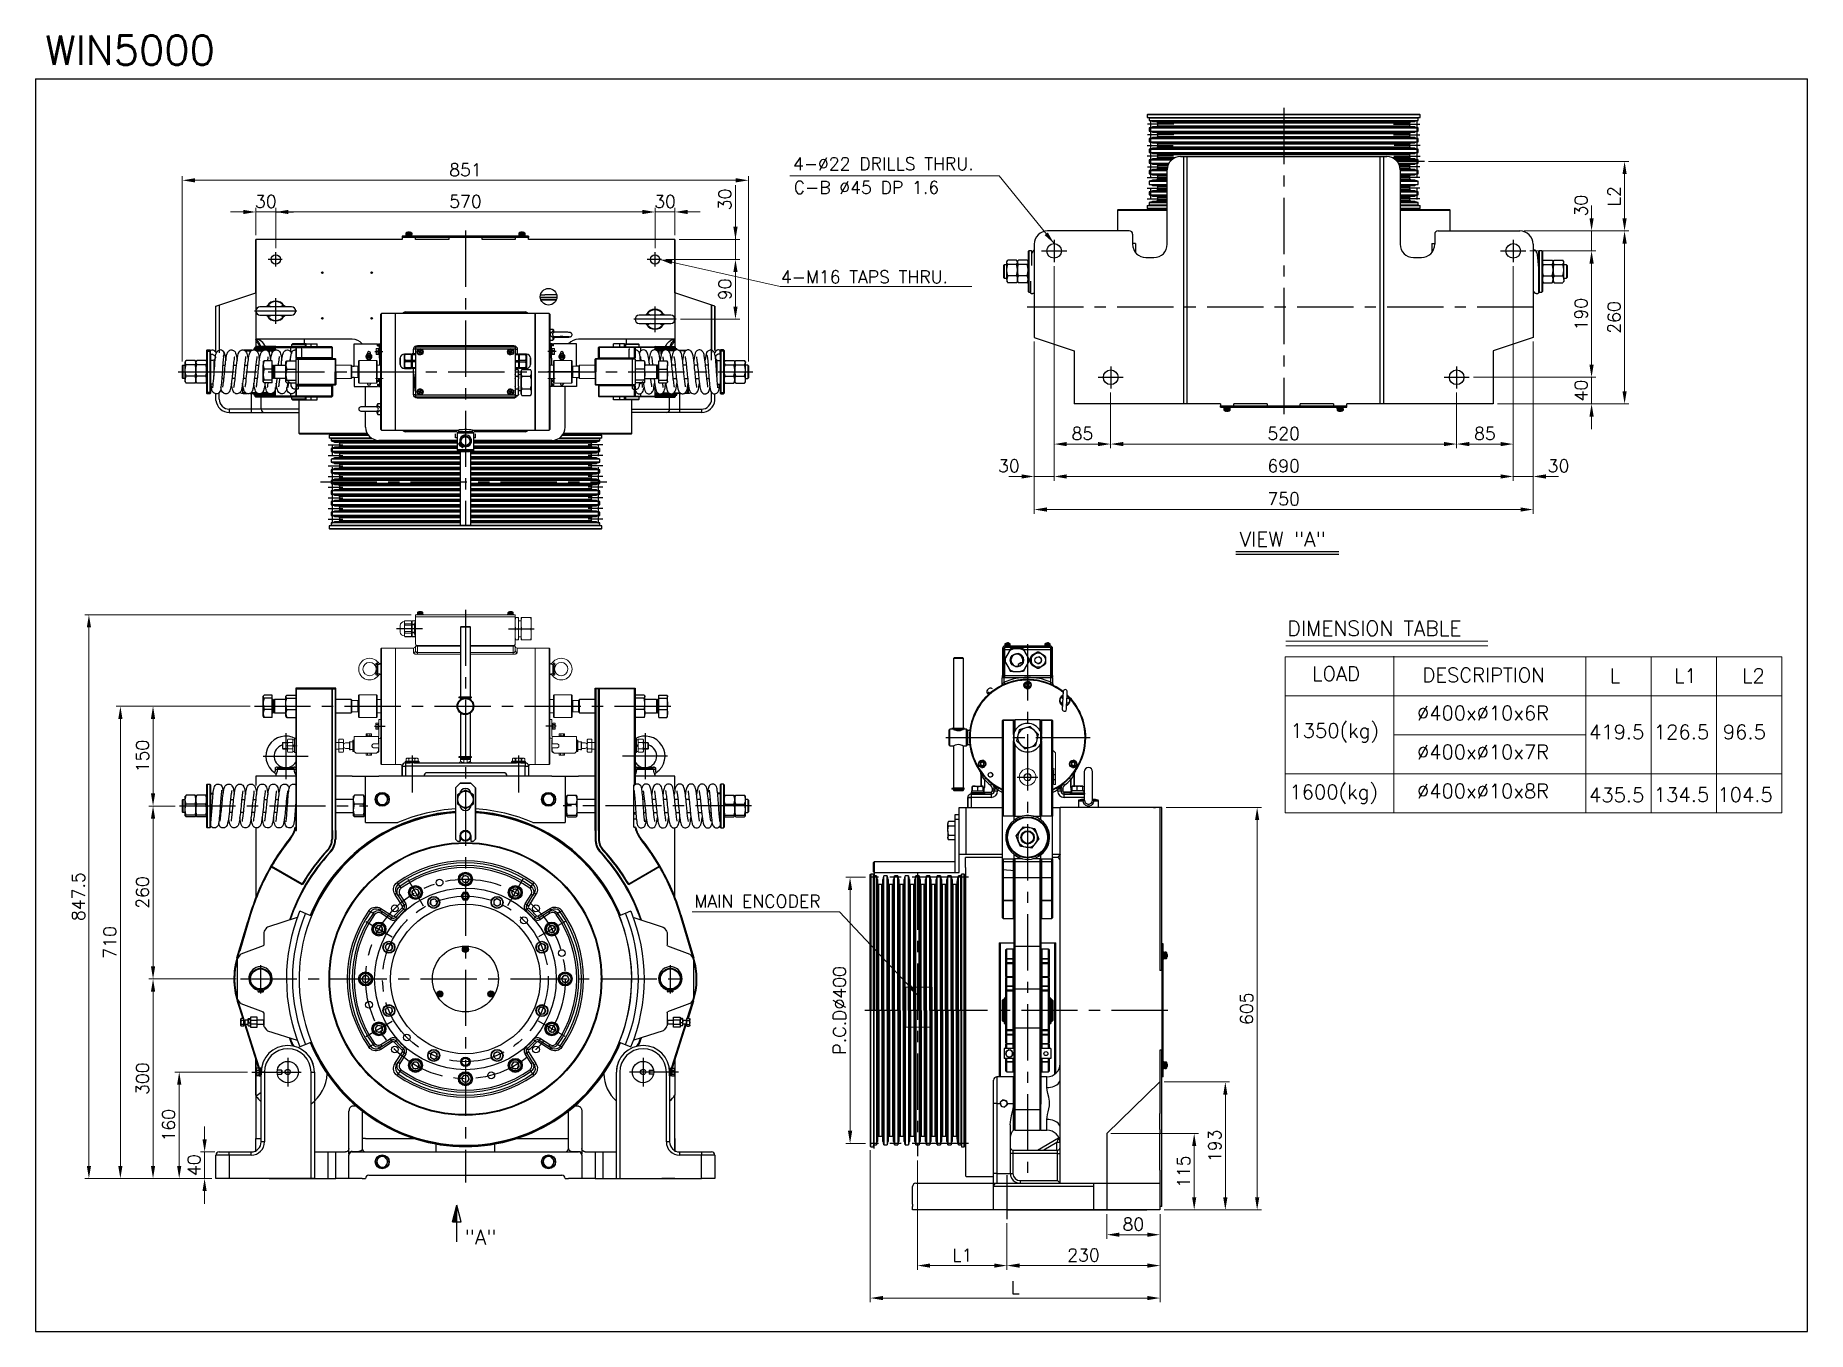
# Model space of a CAD drawing. Extents: x 4154 to 4364, y 2392 to 2546.
import ezdxf

# ---------------------------------------------------------------- set-up
doc = ezdxf.new("R2010")
doc.units = 0
doc.header["$LTSCALE"] = 1.5
doc.header["$MEASUREMENT"] = 0
doc.header["$PDSIZE"] = -1
for name, pattern in [('CENTER', [10.16, 6.35, -1.27, 1.27, -1.27]), ('CENTER2', [6.5, 5, -0.5, 0.5, -0.5]), ('HIDDEN', [4.5, 3, -1.5]), ('PHANTOM', [7.5, 5, -0.5, 0.5, -0.5, 0.5, -0.5])]:
    doc.linetypes.add(name, pattern=pattern)
doc.layers.get('0').update_dxf_attribs({"color": 2})
for name, color, linetype in [('1', 7, 'Continuous'), ('D', 2, 'Continuous'), ('hl', 2, 'HIDDEN'), ('SL', 7, 'Continuous')]:
    doc.layers.add(name, color=color, linetype=linetype)
doc.styles.add('KWHS', font='ROMANS', dxfattribs={"bigfont": 'GHS'})
doc.styles.add('RMS', font='ROMANS.shx')
doc.styles.get("Standard").update_dxf_attribs({"font": 'romans.shx', "width": 0.9})
doc.dimstyles.get("Standard").update_dxf_attribs({"dimtxt": 0.18, "dimasz": 0.18, "dimexe": 0.18, "dimexo": 0.0625, "dimgap": 0.09, "dimtad": 0, "dimtih": 1, "dimtoh": 1, "dimdec": 4, "dimzin": 0, "dimdsep": 46, "dimtxsty": 'Standard', "dimcen": 0.09, "dimadec": 0, "dimazin": 0, "dimtfac": 1, "dimtdec": 4, "dimtofl": 0, "dimtmove": 0, "dimatfit": 0, "dimfxl": 1, "dimtolj": 1, "dimtzin": 0, "dimarcsym": 0})

msp = doc.modelspace()

# ---------------------------------------------------------------- texts
at = {"layer": '1', "color": 0, "style": 'RMS'}
msp.add_text('WIN5000', height=3.5, dxfattribs=at).set_placement((4155.44834, 2542.5335))
at = {"layer": 'D', "color": 0, "ltscale": 3, "style": 'RMS'}
for s, p in [('VIEW "A"', (4296.97475, 2485.44554)), ('DIMENSION TABLE', (4302.64379, 2474.88357)), ('"A"', (4205.12946, 2402.71985))]:
    msp.add_text(s, height=1.764, dxfattribs=at).set_placement(p)
at = {"layer": 'D', "color": 7, "lineweight": 0, "style": 'KWHS'}
for s, p in [('LOAD', (4305.56752, 2469.526)), ('DESCRIPTION', (4318.63888, 2469.37115)), ('L', (4340.8292, 2469.28355)), ('L1', (4348.4543, 2469.28355)), ('L2', (4356.51707, 2469.28355)), ('%%C400x%%c10x6R', (4317.99143, 2464.86154)), ('1350(kg)', (4302.99496, 2462.7912)), ('419.5', (4338.38055, 2462.62843)), ('126.5', (4346.06821, 2462.62843)), ('96.5', (4354.2427, 2462.62843)), ('%%C400x%%c10x7R', (4317.99143, 2460.23901)), ('1600(kg)', (4302.87332, 2455.5104)), ('%%C400x%%c10x8R', (4317.99143, 2455.61649)), ('435.5', (4338.38056, 2455.16484)), ('134.5', (4346.06821, 2455.19297)), ('104.5', (4353.60123, 2455.19297))]:
    msp.add_text(s, height=1.7, dxfattribs=at).set_placement(p)
at = {"layer": 'SL', "color": 1, "linetype": 'CENTER2', "ltscale": 0.7, "style": 'KWHS'}
for s, p in [('4-%%c22 DRILLS THRU.', (4244.05467, 2530.07816)), ('C-B %%C45 DP 1.6', (4244.1461, 2527.27171)), ('4-M16 TAPS THRU.', (4242.6245, 2516.66231)), ('MAIN ENCODER', (4232.34775, 2442.6557))]:
    msp.add_text(s, height=1.5, dxfattribs=at).set_placement(p)

# ---------------------------------------------------------------- blocks, each defined once
blk = doc.blocks.new('*D52')
at = {"layer": '1', "color": 1, "linetype": 'Continuous', "lineweight": 0}
for p, q in [((4178.9, 2525.11), (4177.4, 2525.11)), ((4180.4, 2522.35), (4180.4, 2525.61)), ((4180.4, 2525.11), (4182.77, 2525.11)), ((4182.77, 2520.83), (4182.77, 2525.61)), ((4184.27, 2525.11), (4185.77, 2525.11))]:
    blk.add_line(p, q, dxfattribs=at)
at = {"layer": '1', "color": 1, "linetype": 'Continuous'}
for points in [[(4178.9, 2525.36), (4178.9, 2524.86), (4180.4, 2525.11)], [(4184.27, 2525.36), (4184.27, 2524.86), (4182.77, 2525.11)]]:
    blk.add_solid(points, dxfattribs=at)
at = {"layer": 'Defpoints', "color": 0, "linetype": 'Continuous'}
for p in [(4182.77, 2525.11), (4180.4, 2521.85), (4182.77, 2520.33)]:
    blk.add_point(p, dxfattribs=at)
at = {"layer": '1', "color": 1, "linetype": 'Continuous', "insert": (4181.58, 2526.36), "char_height": 1.5, "attachment_point": 5, "style": 'KWHS'}
blk.add_mtext('\\A1;30', dxfattribs=at)
blk = doc.blocks.new('*D53')
at = {"layer": '1', "color": 1, "linetype": 'Continuous', "lineweight": 0}
for p, q in [((4182.77, 2520.83), (4182.77, 2525.61)), ((4184.27, 2525.11), (4226.21, 2525.11)), ((4227.71, 2520.83), (4227.71, 2525.61))]:
    blk.add_line(p, q, dxfattribs=at)
at = {"layer": '1', "color": 1, "linetype": 'Continuous'}
for points in [[(4184.27, 2525.36), (4184.27, 2524.86), (4182.77, 2525.11)], [(4226.21, 2525.36), (4226.21, 2524.86), (4227.71, 2525.11)]]:
    blk.add_solid(points, dxfattribs=at)
at = {"layer": 'Defpoints', "color": 0, "linetype": 'Continuous'}
for p in [(4227.71, 2525.11), (4182.77, 2520.33), (4227.71, 2520.33)]:
    blk.add_point(p, dxfattribs=at)
at = {"layer": '1', "color": 1, "linetype": 'Continuous', "insert": (4205.24, 2526.36), "char_height": 1.5, "attachment_point": 5, "style": 'KWHS'}
blk.add_mtext('\\A1;570', dxfattribs=at)
blk = doc.blocks.new('*D54')
at = {"layer": '1', "color": 1, "linetype": 'Continuous', "lineweight": 0}
for p, q in [((4226.21, 2525.11), (4224.71, 2525.11)), ((4227.71, 2520.83), (4227.71, 2525.61)), ((4227.71, 2525.11), (4230.07, 2525.11)), ((4230.07, 2522.35), (4230.07, 2525.61)), ((4231.57, 2525.11), (4233.07, 2525.11))]:
    blk.add_line(p, q, dxfattribs=at)
at = {"layer": '1', "color": 1, "linetype": 'Continuous'}
for points in [[(4226.21, 2525.36), (4226.21, 2524.86), (4227.71, 2525.11)], [(4231.57, 2525.36), (4231.57, 2524.86), (4230.07, 2525.11)]]:
    blk.add_solid(points, dxfattribs=at)
at = {"layer": 'Defpoints', "color": 0, "linetype": 'Continuous'}
for p in [(4230.07, 2525.11), (4227.71, 2520.33), (4230.07, 2521.85)]:
    blk.add_point(p, dxfattribs=at)
at = {"layer": '1', "color": 1, "linetype": 'Continuous', "insert": (4228.89, 2526.36), "char_height": 1.5, "attachment_point": 5, "style": 'KWHS'}
blk.add_mtext('\\A1;30', dxfattribs=at)
blk = doc.blocks.new('*D55')
at = {"layer": '1', "color": 1, "linetype": 'Continuous', "lineweight": 0}
for p, q in [((4171.69, 2507.37), (4171.69, 2529.36)), ((4173.19, 2528.86), (4237.28, 2528.86)), ((4238.78, 2507.37), (4238.78, 2529.36))]:
    blk.add_line(p, q, dxfattribs=at)
at = {"layer": '1', "color": 1, "linetype": 'Continuous'}
for points in [[(4173.19, 2529.11), (4173.19, 2528.61), (4171.69, 2528.86)], [(4237.28, 2529.11), (4237.28, 2528.61), (4238.78, 2528.86)]]:
    blk.add_solid(points, dxfattribs=at)
at = {"layer": 'Defpoints', "color": 0, "linetype": 'Continuous'}
for p in [(4238.78, 2528.86), (4171.69, 2506.87), (4238.78, 2506.87)]:
    blk.add_point(p, dxfattribs=at)
at = {"layer": '1', "color": 1, "linetype": 'Continuous', "insert": (4205.24, 2530.11), "char_height": 1.5, "attachment_point": 5, "style": 'KWHS'}
blk.add_mtext('\\A1;851', dxfattribs=at)
blk = doc.blocks.new('*D56')
at = {"layer": '1', "color": 1, "linetype": 'Continuous', "lineweight": 0}
for p, q in [((4237.24, 2528.3), (4237.24, 2521.85)), ((4237.24, 2523.35), (4237.24, 2524.85)), ((4230.57, 2521.85), (4237.74, 2521.85)), ((4237.24, 2521.85), (4237.24, 2519.48)), ((4237.24, 2521.85), (4237.24, 2519.48)), ((4228.98, 2519.48), (4237.74, 2519.48)), ((4237.24, 2517.98), (4237.24, 2516.48))]:
    blk.add_line(p, q, dxfattribs=at)
at = {"layer": '1', "color": 1, "linetype": 'Continuous'}
for points in [[(4236.99, 2523.35), (4237.49, 2523.35), (4237.24, 2521.85)], [(4236.99, 2517.98), (4237.49, 2517.98), (4237.24, 2519.48)]]:
    blk.add_solid(points, dxfattribs=at)
at = {"layer": 'Defpoints', "color": 0, "linetype": 'Continuous'}
for p in [(4230.07, 2521.85), (4228.48, 2519.48), (4237.24, 2519.48)]:
    blk.add_point(p, dxfattribs=at)
at = {"layer": '1', "color": 1, "linetype": 'Continuous', "insert": (4235.99, 2526.59), "char_height": 1.5, "attachment_point": 5, "rotation": 90, "style": 'KWHS'}
blk.add_mtext('\\A1;30', dxfattribs=at)
blk = doc.blocks.new('*D57')
at = {"layer": '1', "color": 1, "linetype": 'Continuous', "lineweight": 0}
for p, q in [((4228.98, 2519.48), (4237.74, 2519.48)), ((4237.24, 2517.98), (4237.24, 2513.89)), ((4230.71, 2512.39), (4237.74, 2512.39))]:
    blk.add_line(p, q, dxfattribs=at)
at = {"layer": '1', "color": 1, "linetype": 'Continuous'}
for points in [[(4236.99, 2517.98), (4237.49, 2517.98), (4237.24, 2519.48)], [(4236.99, 2513.89), (4237.49, 2513.89), (4237.24, 2512.39)]]:
    blk.add_solid(points, dxfattribs=at)
at = {"layer": 'Defpoints', "color": 0, "linetype": 'Continuous'}
for p in [(4228.48, 2519.48), (4230.21, 2512.39), (4237.24, 2512.39)]:
    blk.add_point(p, dxfattribs=at)
at = {"layer": '1', "color": 1, "linetype": 'Continuous', "insert": (4235.99, 2515.94), "char_height": 1.5, "attachment_point": 5, "rotation": 90, "style": 'KWHS'}
blk.add_mtext('\\A1;90', dxfattribs=at)
blk = doc.blocks.new('*D58')
at = {"layer": '1', "color": 1, "linetype": 'Continuous', "lineweight": 0}
for p, q in [((4174.33, 2415.2), (4174.33, 2416.7)), ((4175.56, 2413.7), (4173.83, 2413.7)), ((4174.33, 2413.7), (4174.33, 2410.55)), ((4175.17, 2410.55), (4173.83, 2410.55)), ((4174.33, 2409.05), (4174.33, 2407.55))]:
    blk.add_line(p, q, dxfattribs=at)
at = {"layer": '1', "color": 1, "linetype": 'Continuous'}
for points in [[(4174.08, 2415.2), (4174.58, 2415.2), (4174.33, 2413.7)], [(4174.08, 2409.05), (4174.58, 2409.05), (4174.33, 2410.55)]]:
    blk.add_solid(points, dxfattribs=at)
at = {"layer": 'Defpoints', "color": 0, "linetype": 'Continuous'}
for p in [(4176.06, 2413.7), (4174.33, 2410.55), (4175.67, 2410.55)]:
    blk.add_point(p, dxfattribs=at)
at = {"layer": '1', "color": 1, "linetype": 'Continuous', "insert": (4173.08, 2412.13), "char_height": 1.5, "attachment_point": 5, "rotation": 90, "style": 'KWHS'}
blk.add_mtext('\\A1;40', dxfattribs=at)
blk = doc.blocks.new('*D59')
at = {"layer": '1', "color": 1, "linetype": 'Continuous', "lineweight": 0}
for p, q in [((4179.42, 2423.17), (4170.82, 2423.17)), ((4171.32, 2421.67), (4171.32, 2412.05)), ((4175.17, 2410.55), (4170.82, 2410.55))]:
    blk.add_line(p, q, dxfattribs=at)
at = {"layer": '1', "color": 1, "linetype": 'Continuous'}
for points in [[(4171.07, 2421.67), (4171.57, 2421.67), (4171.32, 2423.17)], [(4171.07, 2412.05), (4171.57, 2412.05), (4171.32, 2410.55)]]:
    blk.add_solid(points, dxfattribs=at)
at = {"layer": 'Defpoints', "color": 0, "linetype": 'Continuous'}
for p in [(4179.92, 2423.17), (4171.32, 2410.55), (4175.67, 2410.55)]:
    blk.add_point(p, dxfattribs=at)
at = {"layer": '1', "color": 1, "linetype": 'Continuous', "insert": (4170.07, 2416.86), "char_height": 1.5, "attachment_point": 5, "rotation": 90, "style": 'KWHS'}
blk.add_mtext('\\A1;160', dxfattribs=at)
blk = doc.blocks.new('*D60')
at = {"layer": '1', "color": 1, "linetype": 'Continuous', "lineweight": 0}
for p, q in [((4178.08, 2434.2), (4167.72, 2434.2)), ((4168.22, 2432.7), (4168.22, 2412.05)), ((4175.17, 2410.55), (4167.72, 2410.55))]:
    blk.add_line(p, q, dxfattribs=at)
at = {"layer": '1', "color": 1, "linetype": 'Continuous'}
for points in [[(4167.97, 2432.7), (4168.47, 2432.7), (4168.22, 2434.2)], [(4167.97, 2412.05), (4168.47, 2412.05), (4168.22, 2410.55)]]:
    blk.add_solid(points, dxfattribs=at)
at = {"layer": 'Defpoints', "color": 0, "linetype": 'Continuous'}
for p in [(4178.58, 2434.2), (4168.22, 2410.55), (4175.67, 2410.55)]:
    blk.add_point(p, dxfattribs=at)
at = {"layer": '1', "color": 1, "linetype": 'Continuous', "insert": (4166.97, 2422.38), "char_height": 1.5, "attachment_point": 5, "rotation": 90, "style": 'KWHS'}
blk.add_mtext('\\A1;300', dxfattribs=at)
blk = doc.blocks.new('*D61')
at = {"layer": '1', "color": 1, "linetype": 'Continuous', "lineweight": 0}
for p, q in [((4170.84, 2454.7), (4167.72, 2454.7)), ((4168.22, 2435.7), (4168.22, 2453.2)), ((4178.08, 2434.2), (4167.72, 2434.2))]:
    blk.add_line(p, q, dxfattribs=at)
at = {"layer": '1', "color": 1, "linetype": 'Continuous'}
for points in [[(4167.97, 2453.2), (4168.47, 2453.2), (4168.22, 2454.7)], [(4167.97, 2435.7), (4168.47, 2435.7), (4168.22, 2434.2)]]:
    blk.add_solid(points, dxfattribs=at)
at = {"layer": 'Defpoints', "color": 0, "linetype": 'Continuous'}
for p in [(4168.22, 2454.7), (4171.34, 2454.7), (4178.58, 2434.2)]:
    blk.add_point(p, dxfattribs=at)
at = {"layer": '1', "color": 1, "linetype": 'Continuous', "insert": (4166.97, 2444.45), "char_height": 1.5, "attachment_point": 5, "rotation": 90, "style": 'KWHS'}
blk.add_mtext('\\A1;260', dxfattribs=at)
blk = doc.blocks.new('*D62')
at = {"layer": '1', "color": 1, "linetype": 'Continuous', "lineweight": 0}
for p, q in [((4179.73, 2466.53), (4167.72, 2466.53)), ((4168.22, 2456.2), (4168.22, 2465.03)), ((4170.84, 2454.7), (4167.72, 2454.7))]:
    blk.add_line(p, q, dxfattribs=at)
at = {"layer": '1', "color": 1, "linetype": 'Continuous'}
for points in [[(4167.97, 2465.03), (4168.47, 2465.03), (4168.22, 2466.53)], [(4167.97, 2456.2), (4168.47, 2456.2), (4168.22, 2454.7)]]:
    blk.add_solid(points, dxfattribs=at)
at = {"layer": 'Defpoints', "color": 0, "linetype": 'Continuous'}
for p in [(4168.22, 2466.53), (4180.23, 2466.53), (4171.34, 2454.7)]:
    blk.add_point(p, dxfattribs=at)
at = {"layer": '1', "color": 1, "linetype": 'Continuous', "insert": (4166.97, 2460.62), "char_height": 1.5, "attachment_point": 5, "rotation": 90, "style": 'KWHS'}
blk.add_mtext('\\A1;150', dxfattribs=at)
blk = doc.blocks.new('*D63')
at = {"layer": '1', "color": 1, "linetype": 'Continuous', "lineweight": 0}
for p, q in [((4179.73, 2466.53), (4163.85, 2466.53)), ((4164.35, 2465.03), (4164.35, 2412.05)), ((4175.17, 2410.55), (4163.85, 2410.55))]:
    blk.add_line(p, q, dxfattribs=at)
at = {"layer": '1', "color": 1, "linetype": 'Continuous'}
for points in [[(4164.1, 2465.03), (4164.6, 2465.03), (4164.35, 2466.53)], [(4164.1, 2412.05), (4164.6, 2412.05), (4164.35, 2410.55)]]:
    blk.add_solid(points, dxfattribs=at)
at = {"layer": 'Defpoints', "color": 0, "linetype": 'Continuous'}
for p in [(4180.23, 2466.53), (4164.35, 2410.55), (4175.67, 2410.55)]:
    blk.add_point(p, dxfattribs=at)
at = {"layer": '1', "color": 1, "linetype": 'Continuous', "insert": (4163.1, 2438.54), "char_height": 1.5, "attachment_point": 5, "rotation": 90, "style": 'KWHS'}
blk.add_mtext('\\A1;710', dxfattribs=at)
blk = doc.blocks.new('*D64')
at = {"layer": '1', "color": 1, "linetype": 'Continuous', "lineweight": 0}
for p, q in [((4198.82, 2477.37), (4160.12, 2477.37)), ((4160.62, 2475.87), (4160.62, 2412.05)), ((4175.17, 2410.55), (4160.12, 2410.55))]:
    blk.add_line(p, q, dxfattribs=at)
at = {"layer": '1', "color": 1, "linetype": 'Continuous'}
for points in [[(4160.37, 2475.87), (4160.87, 2475.87), (4160.62, 2477.37)], [(4160.37, 2412.05), (4160.87, 2412.05), (4160.62, 2410.55)]]:
    blk.add_solid(points, dxfattribs=at)
at = {"layer": 'Defpoints', "color": 0, "linetype": 'Continuous'}
for p in [(4199.32, 2477.37), (4160.62, 2410.55), (4175.67, 2410.55)]:
    blk.add_point(p, dxfattribs=at)
at = {"layer": '1', "color": 1, "linetype": 'Continuous', "insert": (4159.37, 2443.96), "char_height": 1.5, "attachment_point": 5, "rotation": 90, "style": 'KWHS'}
blk.add_mtext('\\A1;847.5', dxfattribs=at)
blk = doc.blocks.new('*D65')
at = {"layer": '1', "color": 1, "linetype": 'Continuous', "lineweight": 0}
for p, q in [((4252.64, 2446.25), (4250.32, 2446.25)), ((4250.82, 2444.75), (4250.82, 2416.21)), ((4252.64, 2414.71), (4250.32, 2414.71))]:
    blk.add_line(p, q, dxfattribs=at)
at = {"layer": '1', "color": 1, "linetype": 'Continuous'}
for points in [[(4250.57, 2444.75), (4251.07, 2444.75), (4250.82, 2446.25)], [(4250.57, 2416.21), (4251.07, 2416.21), (4250.82, 2414.71)]]:
    blk.add_solid(points, dxfattribs=at)
at = {"layer": 'Defpoints', "color": 0, "linetype": 'Continuous'}
for p in [(4253.14, 2446.25), (4250.82, 2414.71), (4253.14, 2414.71)]:
    blk.add_point(p, dxfattribs=at)
at = {"layer": '1', "color": 1, "linetype": 'Continuous', "insert": (4249.57, 2430.48), "char_height": 1.5, "attachment_point": 5, "rotation": 90, "style": 'KWHS'}
blk.add_mtext('\\A1;P.C.D%%C400', dxfattribs=at)
blk = doc.blocks.new('*D66')
at = {"layer": '1', "color": 1, "linetype": 'Continuous', "lineweight": 0}
for p, q in [((4258.81, 2412.7), (4258.81, 2399.73)), ((4269.41, 2405.24), (4269.41, 2399.73)), ((4260.31, 2400.23), (4267.91, 2400.23))]:
    blk.add_line(p, q, dxfattribs=at)
at = {"layer": '1', "color": 1, "linetype": 'Continuous'}
for points in [[(4260.31, 2400.48), (4260.31, 2399.98), (4258.81, 2400.23)], [(4267.91, 2400.48), (4267.91, 2399.98), (4269.41, 2400.23)]]:
    blk.add_solid(points, dxfattribs=at)
at = {"layer": 'Defpoints', "color": 0, "linetype": 'Continuous'}
for p in [(4258.81, 2413.2), (4269.41, 2405.74), (4269.41, 2400.23)]:
    blk.add_point(p, dxfattribs=at)
at = {"layer": '1', "color": 1, "linetype": 'Continuous', "insert": (4264.11, 2401.48), "char_height": 1.5, "attachment_point": 5, "style": 'KWHS'}
blk.add_mtext('\\A1;L1', dxfattribs=at)
blk = doc.blocks.new('*D67')
at = {"layer": '1', "color": 1, "linetype": 'Continuous', "lineweight": 0}
for p, q in [((4253.21, 2413.9), (4253.21, 2395.88)), ((4287.55, 2406.33), (4287.55, 2395.88)), ((4254.71, 2396.38), (4286.05, 2396.38))]:
    blk.add_line(p, q, dxfattribs=at)
at = {"layer": '1', "color": 1, "linetype": 'Continuous'}
for points in [[(4254.71, 2396.63), (4254.71, 2396.13), (4253.21, 2396.38)], [(4286.05, 2396.63), (4286.05, 2396.13), (4287.55, 2396.38)]]:
    blk.add_solid(points, dxfattribs=at)
at = {"layer": 'Defpoints', "color": 0, "linetype": 'Continuous'}
for p in [(4253.21, 2414.4), (4287.55, 2406.83), (4287.55, 2396.38)]:
    blk.add_point(p, dxfattribs=at)
at = {"layer": '1', "color": 1, "linetype": 'Continuous', "insert": (4270.38, 2397.63), "char_height": 1.5, "attachment_point": 5, "style": 'KWHS'}
blk.add_mtext('\\A1;L', dxfattribs=at)
blk = doc.blocks.new('*D68')
at = {"layer": '1', "color": 1, "linetype": 'Continuous', "lineweight": 0}
for p, q in [((4269.41, 2405.24), (4269.41, 2399.73)), ((4287.55, 2406.33), (4287.55, 2399.73)), ((4270.91, 2400.23), (4286.05, 2400.23))]:
    blk.add_line(p, q, dxfattribs=at)
at = {"layer": '1', "color": 1, "linetype": 'Continuous'}
for points in [[(4270.91, 2400.48), (4270.91, 2399.98), (4269.41, 2400.23)], [(4286.05, 2400.48), (4286.05, 2399.98), (4287.55, 2400.23)]]:
    blk.add_solid(points, dxfattribs=at)
at = {"layer": 'Defpoints', "color": 0, "linetype": 'Continuous'}
for p in [(4287.55, 2406.83), (4269.41, 2405.74), (4287.55, 2400.23)]:
    blk.add_point(p, dxfattribs=at)
at = {"layer": '1', "color": 1, "linetype": 'Continuous', "insert": (4278.48, 2401.48), "char_height": 1.5, "attachment_point": 5, "style": 'KWHS'}
blk.add_mtext('\\A1;230', dxfattribs=at)
blk = doc.blocks.new('*D69')
at = {"layer": '1', "color": 1, "linetype": 'Continuous', "lineweight": 0}
for p, q in [((4281.24, 2406.33), (4281.24, 2403.39)), ((4287.55, 2406.33), (4287.55, 2403.39)), ((4282.74, 2403.89), (4286.05, 2403.89))]:
    blk.add_line(p, q, dxfattribs=at)
at = {"layer": '1', "color": 1, "linetype": 'Continuous'}
for points in [[(4282.74, 2404.14), (4282.74, 2403.64), (4281.24, 2403.89)], [(4286.05, 2404.14), (4286.05, 2403.64), (4287.55, 2403.89)]]:
    blk.add_solid(points, dxfattribs=at)
at = {"layer": 'Defpoints', "color": 0, "linetype": 'Continuous'}
for p in [(4281.24, 2406.83), (4287.55, 2406.83), (4287.55, 2403.89)]:
    blk.add_point(p, dxfattribs=at)
at = {"layer": '1', "color": 1, "linetype": 'Continuous', "insert": (4284.39, 2405.14), "char_height": 1.5, "attachment_point": 5, "style": 'KWHS'}
blk.add_mtext('\\A1;80', dxfattribs=at)
blk = doc.blocks.new('*D70')
at = {"layer": '1', "color": 1, "linetype": 'Continuous', "lineweight": 0}
for p, q in [((4281.74, 2415.89), (4292.1, 2415.89)), ((4291.6, 2414.39), (4291.6, 2408.33)), ((4288.05, 2406.83), (4292.1, 2406.83))]:
    blk.add_line(p, q, dxfattribs=at)
at = {"layer": '1', "color": 1, "linetype": 'Continuous'}
for points in [[(4291.35, 2414.39), (4291.85, 2414.39), (4291.6, 2415.89)], [(4291.35, 2408.33), (4291.85, 2408.33), (4291.6, 2406.83)]]:
    blk.add_solid(points, dxfattribs=at)
at = {"layer": 'Defpoints', "color": 0, "linetype": 'Continuous'}
for p in [(4281.24, 2415.89), (4287.55, 2406.83), (4291.6, 2406.83)]:
    blk.add_point(p, dxfattribs=at)
at = {"layer": '1', "color": 1, "linetype": 'Continuous', "insert": (4290.35, 2411.36), "char_height": 1.5, "attachment_point": 5, "rotation": 90, "style": 'KWHS'}
blk.add_mtext('\\A1;115', dxfattribs=at)
blk = doc.blocks.new('*D71')
at = {"layer": '1', "color": 1, "linetype": 'Continuous', "lineweight": 0}
for p, q in [((4288.05, 2422), (4295.79, 2422)), ((4295.29, 2420.5), (4295.29, 2408.33)), ((4288.05, 2406.83), (4295.79, 2406.83))]:
    blk.add_line(p, q, dxfattribs=at)
at = {"layer": '1', "color": 1, "linetype": 'Continuous'}
for points in [[(4295.04, 2420.5), (4295.54, 2420.5), (4295.29, 2422)], [(4295.04, 2408.33), (4295.54, 2408.33), (4295.29, 2406.83)]]:
    blk.add_solid(points, dxfattribs=at)
at = {"layer": 'Defpoints', "color": 0, "linetype": 'Continuous'}
for p in [(4287.55, 2422), (4287.55, 2406.83), (4295.29, 2406.83)]:
    blk.add_point(p, dxfattribs=at)
at = {"layer": '1', "color": 1, "linetype": 'Continuous', "insert": (4294.04, 2414.42), "char_height": 1.5, "attachment_point": 5, "rotation": 90, "style": 'KWHS'}
blk.add_mtext('\\A1;193', dxfattribs=at)
blk = doc.blocks.new('*D72')
at = {"layer": '1', "color": 1, "linetype": 'Continuous', "lineweight": 0}
for p, q in [((4288.28, 2454.53), (4299.56, 2454.53)), ((4299.06, 2453.03), (4299.06, 2408.33)), ((4288.05, 2406.83), (4299.56, 2406.83))]:
    blk.add_line(p, q, dxfattribs=at)
at = {"layer": '1', "color": 1, "linetype": 'Continuous'}
for points in [[(4298.81, 2453.03), (4299.31, 2453.03), (4299.06, 2454.53)], [(4298.81, 2408.33), (4299.31, 2408.33), (4299.06, 2406.83)]]:
    blk.add_solid(points, dxfattribs=at)
at = {"layer": 'Defpoints', "color": 0, "linetype": 'Continuous'}
for p in [(4287.78, 2454.53), (4287.55, 2406.83), (4299.06, 2406.83)]:
    blk.add_point(p, dxfattribs=at)
at = {"layer": '1', "color": 1, "linetype": 'Continuous', "insert": (4297.81, 2430.68), "char_height": 1.5, "attachment_point": 5, "rotation": 90, "style": 'KWHS'}
blk.add_mtext('\\A1;605', dxfattribs=at)
blk = doc.blocks.new('*D75')
at = {"layer": '1', "color": 1, "linetype": 'Continuous', "lineweight": 0}
for p, q in [((4275, 2518.68), (4275, 2497.1)), ((4281.7, 2503.7), (4281.7, 2497.1)), ((4276.5, 2497.6), (4280.2, 2497.6))]:
    blk.add_line(p, q, dxfattribs=at)
at = {"layer": '1', "color": 1, "linetype": 'Continuous'}
for points in [[(4276.5, 2497.85), (4276.5, 2497.35), (4275, 2497.6)], [(4280.2, 2497.85), (4280.2, 2497.35), (4281.7, 2497.6)]]:
    blk.add_solid(points, dxfattribs=at)
at = {"layer": 'Defpoints', "color": 0, "linetype": 'Continuous'}
for p in [(4275, 2519.18), (4281.7, 2504.2), (4281.7, 2497.6)]:
    blk.add_point(p, dxfattribs=at)
at = {"layer": '1', "color": 1, "linetype": 'Continuous', "insert": (4278.35, 2498.85), "char_height": 1.5, "attachment_point": 5, "style": 'KWHS'}
blk.add_mtext('\\A1;85', dxfattribs=at)
blk = doc.blocks.new('*D76')
at = {"layer": '1', "color": 1, "linetype": 'Continuous', "lineweight": 0}
for p, q in [((4281.7, 2503.7), (4281.7, 2497.1)), ((4322.7, 2503.7), (4322.7, 2497.1)), ((4283.2, 2497.6), (4321.2, 2497.6))]:
    blk.add_line(p, q, dxfattribs=at)
at = {"layer": '1', "color": 1, "linetype": 'Continuous'}
for points in [[(4283.2, 2497.85), (4283.2, 2497.35), (4281.7, 2497.6)], [(4321.2, 2497.85), (4321.2, 2497.35), (4322.7, 2497.6)]]:
    blk.add_solid(points, dxfattribs=at)
at = {"layer": 'Defpoints', "color": 0, "linetype": 'Continuous'}
for p in [(4281.7, 2504.2), (4322.7, 2504.2), (4322.7, 2497.6)]:
    blk.add_point(p, dxfattribs=at)
at = {"layer": '1', "color": 1, "linetype": 'Continuous', "insert": (4302.2, 2498.85), "char_height": 1.5, "attachment_point": 5, "style": 'KWHS'}
blk.add_mtext('\\A1;520', dxfattribs=at)
blk = doc.blocks.new('*D77')
at = {"layer": '1', "color": 1, "linetype": 'Continuous', "lineweight": 0}
for p, q in [((4329.4, 2518.68), (4329.4, 2497.1)), ((4322.7, 2503.7), (4322.7, 2497.1)), ((4324.2, 2497.6), (4327.9, 2497.6))]:
    blk.add_line(p, q, dxfattribs=at)
at = {"layer": '1', "color": 1, "linetype": 'Continuous'}
for points in [[(4324.2, 2497.85), (4324.2, 2497.35), (4322.7, 2497.6)], [(4327.9, 2497.85), (4327.9, 2497.35), (4329.4, 2497.6)]]:
    blk.add_solid(points, dxfattribs=at)
at = {"layer": 'Defpoints', "color": 0, "linetype": 'Continuous'}
for p in [(4329.4, 2519.18), (4322.7, 2504.2), (4329.4, 2497.6)]:
    blk.add_point(p, dxfattribs=at)
at = {"layer": '1', "color": 1, "linetype": 'Continuous', "insert": (4326.05, 2498.85), "char_height": 1.5, "attachment_point": 5, "style": 'KWHS'}
blk.add_mtext('\\A1;85', dxfattribs=at)
blk = doc.blocks.new('*D78')
at = {"layer": '1', "color": 1, "linetype": 'Continuous', "lineweight": 0}
for p, q in [((4275, 2518.68), (4275, 2493.26)), ((4272.64, 2509.74), (4272.64, 2493.26)), ((4271.14, 2493.76), (4269.64, 2493.76)), ((4272.64, 2493.76), (4275, 2493.76)), ((4276.5, 2493.76), (4278, 2493.76))]:
    blk.add_line(p, q, dxfattribs=at)
at = {"layer": '1', "color": 1, "linetype": 'Continuous'}
for points in [[(4271.14, 2494.01), (4271.14, 2493.51), (4272.64, 2493.76)], [(4276.5, 2494.01), (4276.5, 2493.51), (4275, 2493.76)]]:
    blk.add_solid(points, dxfattribs=at)
at = {"layer": 'Defpoints', "color": 0, "linetype": 'Continuous'}
for p in [(4275, 2519.18), (4272.64, 2510.24), (4275, 2493.76)]:
    blk.add_point(p, dxfattribs=at)
at = {"layer": '1', "color": 1, "linetype": 'Continuous', "insert": (4269.64, 2495.01), "char_height": 1.5, "attachment_point": 5, "style": 'KWHS'}
blk.add_mtext('\\A1;30', dxfattribs=at)
blk = doc.blocks.new('*D79')
at = {"layer": '1', "color": 1, "linetype": 'Continuous', "lineweight": 0}
for p, q in [((4275, 2518.68), (4275, 2493.26)), ((4329.4, 2518.68), (4329.4, 2493.26)), ((4276.5, 2493.76), (4327.9, 2493.76))]:
    blk.add_line(p, q, dxfattribs=at)
at = {"layer": '1', "color": 1, "linetype": 'Continuous'}
for points in [[(4276.5, 2494.01), (4276.5, 2493.51), (4275, 2493.76)], [(4327.9, 2494.01), (4327.9, 2493.51), (4329.4, 2493.76)]]:
    blk.add_solid(points, dxfattribs=at)
at = {"layer": 'Defpoints', "color": 0, "linetype": 'Continuous'}
for p in [(4275, 2519.18), (4329.4, 2519.18), (4329.4, 2493.76)]:
    blk.add_point(p, dxfattribs=at)
at = {"layer": '1', "color": 1, "linetype": 'Continuous', "insert": (4302.2, 2495.01), "char_height": 1.5, "attachment_point": 5, "style": 'KWHS'}
blk.add_mtext('\\A1;690', dxfattribs=at)
blk = doc.blocks.new('*D80')
at = {"layer": '1', "color": 1, "linetype": 'Continuous', "lineweight": 0}
for p, q in [((4329.4, 2518.68), (4329.4, 2493.26)), ((4331.77, 2509.74), (4331.77, 2493.26)), ((4327.9, 2493.76), (4326.4, 2493.76)), ((4329.4, 2493.76), (4331.77, 2493.76)), ((4333.27, 2493.76), (4334.77, 2493.76))]:
    blk.add_line(p, q, dxfattribs=at)
at = {"layer": '1', "color": 1, "linetype": 'Continuous'}
for points in [[(4327.9, 2494.01), (4327.9, 2493.51), (4329.4, 2493.76)], [(4333.27, 2494.01), (4333.27, 2493.51), (4331.77, 2493.76)]]:
    blk.add_solid(points, dxfattribs=at)
at = {"layer": 'Defpoints', "color": 0, "linetype": 'Continuous'}
for p in [(4329.4, 2519.18), (4331.77, 2510.24), (4331.77, 2493.76)]:
    blk.add_point(p, dxfattribs=at)
at = {"layer": '1', "color": 1, "linetype": 'Continuous', "insert": (4334.77, 2495.01), "char_height": 1.5, "attachment_point": 5, "style": 'KWHS'}
blk.add_mtext('\\A1;30', dxfattribs=at)
blk = doc.blocks.new('*D81')
at = {"layer": '1', "color": 1, "linetype": 'Continuous', "lineweight": 0}
for p, q in [((4331.77, 2509.74), (4331.77, 2489.34)), ((4272.64, 2509.24), (4272.64, 2489.34)), ((4274.14, 2489.84), (4330.27, 2489.84))]:
    blk.add_line(p, q, dxfattribs=at)
at = {"layer": '1', "color": 1, "linetype": 'Continuous'}
for points in [[(4274.14, 2490.09), (4274.14, 2489.59), (4272.64, 2489.84)], [(4330.27, 2490.09), (4330.27, 2489.59), (4331.77, 2489.84)]]:
    blk.add_solid(points, dxfattribs=at)
at = {"layer": 'Defpoints', "color": 0, "linetype": 'Continuous'}
for p in [(4272.64, 2509.74), (4331.77, 2510.24), (4331.77, 2489.84)]:
    blk.add_point(p, dxfattribs=at)
at = {"layer": '1', "color": 1, "linetype": 'Continuous', "insert": (4302.2, 2491.09), "char_height": 1.5, "attachment_point": 5, "style": 'KWHS'}
blk.add_mtext('\\A1;750', dxfattribs=at)
blk = doc.blocks.new('*D82')
at = {"layer": '1', "color": 1, "linetype": 'Continuous', "lineweight": 0}
for p, q in [((4338.69, 2507.01), (4338.69, 2508.51)), ((4324.69, 2505.51), (4339.19, 2505.51)), ((4338.69, 2505.51), (4338.69, 2502.36)), ((4327.54, 2502.36), (4339.19, 2502.36)), ((4338.69, 2500.86), (4338.69, 2499.36))]:
    blk.add_line(p, q, dxfattribs=at)
at = {"layer": '1', "color": 1, "linetype": 'Continuous'}
for points in [[(4338.44, 2507.01), (4338.94, 2507.01), (4338.69, 2505.51)], [(4338.44, 2500.86), (4338.94, 2500.86), (4338.69, 2502.36)]]:
    blk.add_solid(points, dxfattribs=at)
at = {"layer": 'Defpoints', "color": 0, "linetype": 'Continuous'}
for p in [(4324.19, 2505.51), (4327.04, 2502.36), (4338.69, 2502.36)]:
    blk.add_point(p, dxfattribs=at)
at = {"layer": '1', "color": 1, "linetype": 'Continuous', "insert": (4337.44, 2503.94), "char_height": 1.5, "attachment_point": 5, "rotation": 90, "style": 'KWHS'}
blk.add_mtext('\\A1;40', dxfattribs=at)
blk = doc.blocks.new('*D83')
at = {"layer": '1', "color": 1, "linetype": 'Continuous', "lineweight": 0}
for p, q in [((4331.39, 2520.49), (4339.19, 2520.49)), ((4338.69, 2518.99), (4338.69, 2507.01))]:
    blk.add_line(p, q, dxfattribs=at)
at = {"layer": '1', "color": 1, "linetype": 'Continuous'}
for points in [[(4338.44, 2518.99), (4338.94, 2518.99), (4338.69, 2520.49)], [(4338.44, 2507.01), (4338.94, 2507.01), (4338.69, 2505.51)]]:
    blk.add_solid(points, dxfattribs=at)
at = {"layer": 'Defpoints', "color": 0, "linetype": 'Continuous'}
for p in [(4330.89, 2520.49), (4338.69, 2505.51), (4338.69, 2505.51)]:
    blk.add_point(p, dxfattribs=at)
at = {"layer": '1', "color": 1, "linetype": 'Continuous', "insert": (4337.44, 2513), "char_height": 1.5, "attachment_point": 5, "rotation": 90, "style": 'KWHS'}
blk.add_mtext('\\A1;190', dxfattribs=at)
blk = doc.blocks.new('*D84')
at = {"layer": '1', "color": 1, "linetype": 'Continuous', "lineweight": 0}
for p, q in [((4338.69, 2524.36), (4338.69, 2525.86)), ((4330.69, 2522.86), (4339.19, 2522.86)), ((4338.69, 2520.49), (4338.69, 2522.86)), ((4331.39, 2520.49), (4339.19, 2520.49)), ((4338.69, 2518.99), (4338.69, 2517.49))]:
    blk.add_line(p, q, dxfattribs=at)
at = {"layer": '1', "color": 1, "linetype": 'Continuous'}
for points in [[(4338.44, 2524.36), (4338.94, 2524.36), (4338.69, 2522.86)], [(4338.44, 2518.99), (4338.94, 2518.99), (4338.69, 2520.49)]]:
    blk.add_solid(points, dxfattribs=at)
at = {"layer": 'Defpoints', "color": 0, "linetype": 'Continuous'}
for p in [(4330.19, 2522.86), (4338.69, 2522.86), (4330.89, 2520.49)]:
    blk.add_point(p, dxfattribs=at)
at = {"layer": '1', "color": 1, "linetype": 'Continuous', "insert": (4337.44, 2525.86), "char_height": 1.5, "attachment_point": 5, "rotation": 90, "style": 'KWHS'}
blk.add_mtext('\\A1;30', dxfattribs=at)
blk = doc.blocks.new('*D85')
at = {"layer": '1', "color": 1, "linetype": 'Continuous', "lineweight": 0}
for p, q in [((4330.69, 2522.86), (4343.1, 2522.86)), ((4342.6, 2503.86), (4342.6, 2521.36)), ((4327.54, 2502.36), (4343.1, 2502.36))]:
    blk.add_line(p, q, dxfattribs=at)
at = {"layer": '1', "color": 1, "linetype": 'Continuous'}
for points in [[(4342.35, 2521.36), (4342.85, 2521.36), (4342.6, 2522.86)], [(4342.35, 2503.86), (4342.85, 2503.86), (4342.6, 2502.36)]]:
    blk.add_solid(points, dxfattribs=at)
at = {"layer": 'Defpoints', "color": 0, "linetype": 'Continuous'}
for p in [(4330.19, 2522.86), (4342.6, 2522.86), (4327.04, 2502.36)]:
    blk.add_point(p, dxfattribs=at)
at = {"layer": '1', "color": 1, "linetype": 'Continuous', "insert": (4341.35, 2512.61), "char_height": 1.5, "attachment_point": 5, "rotation": 90, "style": 'KWHS'}
blk.add_mtext('\\A1;260', dxfattribs=at)
blk = doc.blocks.new('*D86')
at = {"layer": '1', "color": 1, "linetype": 'Continuous', "lineweight": 0}
for p, q in [((4319.37, 2531.1), (4343.1, 2531.1)), ((4342.6, 2524.36), (4342.6, 2529.6)), ((4330.69, 2522.86), (4343.1, 2522.86))]:
    blk.add_line(p, q, dxfattribs=at)
at = {"layer": '1', "color": 1, "linetype": 'Continuous'}
for points in [[(4342.35, 2529.6), (4342.85, 2529.6), (4342.6, 2531.1)], [(4342.35, 2524.36), (4342.85, 2524.36), (4342.6, 2522.86)]]:
    blk.add_solid(points, dxfattribs=at)
at = {"layer": 'Defpoints', "color": 0, "linetype": 'Continuous'}
for p in [(4318.87, 2531.1), (4342.6, 2531.1), (4330.19, 2522.86)]:
    blk.add_point(p, dxfattribs=at)
at = {"layer": '1', "color": 1, "linetype": 'Continuous', "insert": (4341.35, 2526.98), "char_height": 1.5, "attachment_point": 5, "rotation": 90, "style": 'KWHS'}
blk.add_mtext('\\A1;L2', dxfattribs=at)

# ---------------------------------------------------------------- dimensions: what is measured, and where the dimension line sits
at = {"layer": '1', "color": 7, "linetype": 'Continuous'}
for base, p1, p2, text, picture, middle in [((4238.78344, 2528.86297), (4171.68945, 2506.86881), (4238.78344, 2506.86881), '851', '*D55', (4205.23644, 2530.11297)), ((4227.70623, 2525.11329), (4182.76666, 2520.32759), (4227.70623, 2520.32759), '570', '*D53', (4205.23644, 2526.36329)), ((4281.70379, 2497.60188), (4275.00228, 2519.17826), (4281.70379, 2504.1984), '85', '*D75', (4278.35303, 2498.85188)), ((4329.40281, 2493.75748), (4275.00228, 2519.17826), (4329.40281, 2519.17826), '690', '*D79', (4302.20254, 2495.00748)), ((4329.40281, 2497.60188), (4322.70129, 2504.1984), (4329.40281, 2519.17826), '85', '*D77', (4326.05205, 2498.85188)), ((4331.76805, 2489.83824), (4272.63704, 2509.74422), (4331.76805, 2510.24422), '750', '*D81', (4302.20254, 2491.08824)), ((4322.70129, 2497.60188), (4281.70379, 2504.1984), (4322.70129, 2504.1984), '520', '*D76', (4302.20254, 2498.85188)), ((4287.54591, 2396.37718), (4253.21051, 2414.3959), (4287.54591, 2406.82713), 'L', '*D67', (4270.37821, 2397.62718)), ((4269.4124, 2400.2311), (4258.80824, 2413.20128), (4269.4124, 2405.73881), 'L1', '*D66', (4264.11032, 2401.4811)), ((4287.54591, 2400.2311), (4269.4124, 2405.73881), (4287.54591, 2406.82713), '230', '*D68', (4278.47916, 2401.4811)), ((4287.54591, 2403.88583), (4281.23861, 2406.82713), (4287.54591, 2406.82713), '80', '*D69', (4284.39226, 2405.13583))]:
    dim = msp.add_linear_dim(base=base, p1=p1, p2=p2, text=text, dimstyle='Standard', override={"dimtxt": 1.5, "dimasz": 1.5, "dimexe": 0.5, "dimexo": 0.5, "dimgap": 0.5, "dimtad": 3, "dimtih": 0, "dimtoh": 0, "dimzin": 12, "dimdsep": 0, "dimtxsty": 'KWHS', "dimcen": 0, "dimdle": 10, "dimclrd": 1, "dimclre": 1, "dimclrt": 1, "dimadec": 2, "dimazin": 3, "dimtfac": 0.6, "dimtofl": 1, "dimtmove": 1, "dimatfit": 3, "dimtvp": 1, "dimlwd": 0, "dimlwe": 0}, dxfattribs=at)
    dim.commit()
    dim.dimension.update_dxf_attribs({"geometry": picture, "text_midpoint": middle})
for base, p1, p2, text, picture, middle in [((4342.60164, 2531.09776), (4330.19122, 2522.85884), (4318.87117, 2531.09776), 'L2', '*D86', (4341.35164, 2526.9783)), ((4342.60164, 2522.85884), (4327.03757, 2502.36009), (4330.19122, 2522.85884), '260', '*D85', (4341.35164, 2512.60947)), ((4338.68566, 2505.51374), (4330.88824, 2520.4936), (4338.68566, 2505.51374), '190', '*D83', (4337.43566, 2513.00367)), ((4237.23892, 2512.3877), (4228.47762, 2519.48342), (4230.21348, 2512.3877), '90', '*D57', (4235.98892, 2515.93556)), ((4160.61586, 2410.55124), (4199.32334, 2477.36929), (4175.67094, 2410.55124), '847.5', '*D64', (4159.36586, 2443.96027)), ((4164.34571, 2410.55124), (4180.23026, 2466.5286), (4175.67094, 2410.55124), '710', '*D63', (4163.09571, 2438.53992)), ((4168.21856, 2466.5286), (4171.33991, 2454.7024), (4180.23026, 2466.5286), '150', '*D62', (4166.96856, 2460.6155)), ((4168.21856, 2454.7024), (4178.58239, 2434.20365), (4171.33991, 2454.7024), '260', '*D61', (4166.96856, 2444.45303)), ((4299.05796, 2406.82713), (4287.78244, 2454.52614), (4287.54591, 2406.82713), '605', '*D72', (4297.80796, 2430.67664)), ((4250.81836, 2414.71126), (4253.1423, 2446.2478), (4253.1423, 2414.71126), 'P.C.D%%C400', '*D65', (4249.56836, 2430.47953)), ((4168.21856, 2410.55124), (4178.58239, 2434.20365), (4175.67094, 2410.55124), '300', '*D60', (4166.96856, 2422.37745)), ((4171.31809, 2410.55124), (4179.92016, 2423.16586), (4175.67094, 2410.55124), '160', '*D59', (4170.06809, 2416.85855)), ((4295.28571, 2406.82713), (4287.54591, 2422.00409), (4287.54591, 2406.82713), '193', '*D71', (4294.03571, 2414.41561)), ((4291.60004, 2406.82713), (4281.23861, 2415.89388), (4287.54591, 2406.82713), '115', '*D70', (4290.35004, 2411.3605))]:
    dim = msp.add_linear_dim(base=base, p1=p1, p2=p2, angle=90, text=text, dimstyle='Standard', override={"dimtxt": 1.5, "dimasz": 1.5, "dimexe": 0.5, "dimexo": 0.5, "dimgap": 0.5, "dimtad": 3, "dimtih": 0, "dimtoh": 0, "dimzin": 12, "dimdsep": 0, "dimtxsty": 'KWHS', "dimcen": 0, "dimdle": 10, "dimclrd": 1, "dimclre": 1, "dimclrt": 1, "dimadec": 2, "dimazin": 3, "dimtfac": 0.6, "dimtofl": 1, "dimtmove": 1, "dimatfit": 3, "dimtvp": 1, "dimlwd": 0, "dimlwe": 0}, dxfattribs=at)
    dim.commit()
    dim.dimension.update_dxf_attribs({"geometry": picture, "text_midpoint": middle})
for base, p1, p2, picture, middle in [((4182.76666, 2525.11329), (4180.40142, 2521.84866), (4182.76666, 2520.32759), '*D52', (4181.58404, 2525.11329)), ((4230.07147, 2525.11329), (4227.70623, 2520.32759), (4230.07147, 2521.84866), '*D54', (4228.88885, 2525.11329)), ((4275.00228, 2493.75748), (4272.63704, 2510.24422), (4275.00228, 2519.17826), '*D78', (4269.63704, 2493.75748)), ((4331.76805, 2493.75748), (4329.40281, 2519.17826), (4331.76805, 2510.24422), '*D80', (4334.76805, 2493.75748))]:
    dim = msp.add_linear_dim(base=base, p1=p1, p2=p2, text='30', dimstyle='Standard', override={"dimtxt": 1.5, "dimasz": 1.5, "dimexe": 0.5, "dimexo": 0.5, "dimgap": 0.5, "dimtad": 3, "dimtih": 0, "dimtoh": 0, "dimzin": 12, "dimdsep": 0, "dimtxsty": 'KWHS', "dimcen": 0, "dimdle": 10, "dimclrd": 1, "dimclre": 1, "dimclrt": 1, "dimadec": 2, "dimazin": 3, "dimtfac": 0.6, "dimtofl": 1, "dimtmove": 1, "dimatfit": 3, "dimtvp": 1, "dimlwd": 0, "dimlwe": 0}, dxfattribs=at)
    dim.commit()
    dim.dimension.update_dxf_attribs({"geometry": picture, "text_midpoint": middle, "dimtype": 160})
for base, p1, p2, text, picture, middle in [((4237.23892, 2519.48342), (4230.07147, 2521.84866), (4228.47762, 2519.48342), '30', '*D56', (4237.33603, 2526.58896)), ((4338.68566, 2522.85884), (4330.88824, 2520.4936), (4330.19122, 2522.85884), '30', '*D84', (4338.68566, 2525.85884)), ((4338.68566, 2502.36009), (4324.18673, 2505.51374), (4327.03757, 2502.36009), '40', '*D82', (4338.68566, 2503.93692)), ((4174.32917, 2410.55124), (4176.06491, 2413.7049), (4175.67094, 2410.55124), '40', '*D58', (4174.32917, 2412.12807))]:
    dim = msp.add_linear_dim(base=base, p1=p1, p2=p2, angle=90, text=text, dimstyle='Standard', override={"dimtxt": 1.5, "dimasz": 1.5, "dimexe": 0.5, "dimexo": 0.5, "dimgap": 0.5, "dimtad": 3, "dimtih": 0, "dimtoh": 0, "dimzin": 12, "dimdsep": 0, "dimtxsty": 'KWHS', "dimcen": 0, "dimdle": 10, "dimclrd": 1, "dimclre": 1, "dimclrt": 1, "dimadec": 2, "dimazin": 3, "dimtfac": 0.6, "dimtofl": 1, "dimtmove": 1, "dimatfit": 3, "dimtvp": 1, "dimlwd": 0, "dimlwe": 0}, dxfattribs=at)
    dim.commit()
    dim.dimension.update_dxf_attribs({"geometry": picture, "text_midpoint": middle, "dimtype": 160})

# ---------------------------------------------------------------- linework, layer by layer
at = {"color": 7, "linetype": 'Continuous'}
for p, q in [((4286.11891, 2536.6955), (4286.04007, 2536.61666)), ((4318.36502, 2536.61666), (4286.04007, 2536.61666)), ((4286.04007, 2536.61666), (4286.04007, 2536.30129)), ((4286.04007, 2536.30129), (4302.20254, 2536.30129)), ((4286.11891, 2536.6955), (4318.28618, 2536.6955)), ((4286.27659, 2536.22245), (4286.27659, 2535.95386)), ((4302.20254, 2536.22245), (4286.27659, 2536.22245)), ((4286.27659, 2535.95386), (4302.20254, 2535.95386)), ((4286.27659, 2535.95386), (4286.52295, 2535.89698)), ((4286.52295, 2535.12877), (4286.27659, 2535.0719)), ((4286.27659, 2535.0719), (4302.20254, 2535.0719)), ((4286.27659, 2535.0719), (4286.27659, 2534.6924)), ((4286.52295, 2535.89698), (4302.20254, 2535.89698)), ((4286.52295, 2535.12877), (4302.20254, 2535.12877)), ((4286.67425, 2535.82562), (4302.20254, 2535.82562)), ((4286.67425, 2535.82562), (4287.13816, 2535.81753)), ((4287.13816, 2535.20823), (4286.67425, 2535.20013)), ((4286.67425, 2535.20013), (4302.20254, 2535.20013)), ((4287.13816, 2535.81753), (4302.20254, 2535.81753)), ((4287.13816, 2535.20823), (4302.20254, 2535.20823)), ((4287.26211, 2535.6914), (4302.20254, 2535.6914)), ((4287.26211, 2535.6914), (4287.26211, 2535.33436)), ((4287.26211, 2535.33436), (4302.20254, 2535.33436)), ((4302.20254, 2536.30129), (4318.36502, 2536.30129)), ((4318.1285, 2536.22245), (4302.20254, 2536.22245)), ((4302.20254, 2535.95386), (4318.1285, 2535.95386)), ((4302.20254, 2535.89698), (4317.88214, 2535.89698)), ((4302.20254, 2535.82562), (4317.73083, 2535.82562)), ((4302.20254, 2535.81753), (4317.26692, 2535.81753)), ((4302.20254, 2535.6914), (4317.14298, 2535.6914)), ((4302.20254, 2535.33436), (4317.14298, 2535.33436)), ((4302.20254, 2535.20823), (4317.26692, 2535.20823)), ((4302.20254, 2535.20013), (4317.73083, 2535.20013)), ((4302.20254, 2535.12877), (4317.88214, 2535.12877)), ((4302.20254, 2535.0719), (4318.1285, 2535.0719)), ((4317.14298, 2535.33436), (4317.14298, 2535.6914)), ((4317.26692, 2535.81753), (4317.73083, 2535.82562)), ((4317.73083, 2535.20013), (4317.26692, 2535.20823)), ((4317.88214, 2535.89698), (4318.1285, 2535.95386)), ((4317.88214, 2535.89698), (4318.1285, 2535.95386)), ((4318.1285, 2535.0719), (4317.88214, 2535.12877)), ((4318.1285, 2535.95386), (4318.1285, 2536.22245)), ((4318.1285, 2534.6924), (4318.1285, 2535.0719)), ((4318.36502, 2536.61666), (4318.28618, 2536.6955)), ((4318.36502, 2536.30129), (4318.36502, 2536.61666)), ((4286.27659, 2534.6924), (4302.20254, 2534.6924)), ((4286.27659, 2534.6924), (4286.52295, 2534.63552)), ((4286.52295, 2533.86731), (4286.27659, 2533.81044)), ((4286.27659, 2533.81044), (4302.20254, 2533.81044)), ((4286.27659, 2533.81044), (4286.27659, 2533.43093)), ((4286.27659, 2533.43093), (4302.20254, 2533.43093)), ((4286.27659, 2533.43093), (4286.52295, 2533.37406)), ((4286.52295, 2532.60585), (4286.27659, 2532.54897)), ((4286.52295, 2534.63552), (4302.20254, 2534.63552)), ((4286.52295, 2533.86731), (4302.20254, 2533.86731)), ((4286.52295, 2533.37406), (4302.20254, 2533.37406)), ((4286.52295, 2532.60585), (4302.20254, 2532.60585)), ((4286.67425, 2534.56416), (4302.20254, 2534.56416)), ((4286.67425, 2534.56416), (4287.13816, 2534.55606)), ((4287.13816, 2533.94677), (4286.67425, 2533.93867)), ((4286.67425, 2533.93867), (4302.20254, 2533.93867)), ((4286.67425, 2533.3027), (4302.20254, 2533.3027)), ((4286.67425, 2533.3027), (4287.13816, 2533.2946)), ((4287.13816, 2532.68531), (4286.67425, 2532.67721)), ((4286.67425, 2532.67721), (4302.20254, 2532.67721)), ((4287.13816, 2534.55606), (4302.20254, 2534.55606)), ((4287.13816, 2533.94677), (4302.20254, 2533.94677)), ((4287.13816, 2533.2946), (4302.20254, 2533.2946)), ((4287.13816, 2532.68531), (4302.20254, 2532.68531)), ((4287.26211, 2534.42994), (4302.20254, 2534.42994)), ((4287.26211, 2534.42994), (4287.26211, 2534.0729)), ((4287.26211, 2534.0729), (4302.20254, 2534.0729)), ((4287.26211, 2533.16847), (4302.20254, 2533.16847)), ((4287.26211, 2533.16847), (4287.26211, 2532.81143)), ((4287.26211, 2532.81143), (4302.20254, 2532.81143)), ((4302.20254, 2534.6924), (4318.1285, 2534.6924)), ((4302.20254, 2534.63552), (4317.88214, 2534.63552)), ((4302.20254, 2534.56416), (4317.73083, 2534.56416)), ((4302.20254, 2534.55606), (4317.26692, 2534.55606)), ((4302.20254, 2534.42994), (4317.14298, 2534.42994)), ((4302.20254, 2534.0729), (4317.14298, 2534.0729)), ((4302.20254, 2533.94677), (4317.26692, 2533.94677)), ((4302.20254, 2533.93867), (4317.73083, 2533.93867)), ((4302.20254, 2533.86731), (4317.88214, 2533.86731)), ((4302.20254, 2533.81044), (4318.1285, 2533.81044)), ((4302.20254, 2533.43093), (4318.1285, 2533.43093)), ((4302.20254, 2533.37406), (4317.88214, 2533.37406)), ((4302.20254, 2533.3027), (4317.73083, 2533.3027)), ((4302.20254, 2533.2946), (4317.26692, 2533.2946)), ((4302.20254, 2533.16847), (4317.14298, 2533.16847)), ((4302.20254, 2532.81143), (4317.14298, 2532.81143)), ((4302.20254, 2532.68531), (4317.26692, 2532.68531)), ((4302.20254, 2532.67721), (4317.73083, 2532.67721)), ((4302.20254, 2532.60585), (4317.88214, 2532.60585)), ((4317.14298, 2534.0729), (4317.14298, 2534.42994)), ((4317.14298, 2532.81143), (4317.14298, 2533.16847)), ((4317.26692, 2534.55606), (4317.73083, 2534.56416)), ((4317.73083, 2533.93867), (4317.26692, 2533.94677)), ((4317.26692, 2533.2946), (4317.73083, 2533.3027)), ((4317.73083, 2532.67721), (4317.26692, 2532.68531)), ((4317.88214, 2534.63552), (4318.1285, 2534.6924)), ((4318.1285, 2533.81044), (4317.88214, 2533.86731)), ((4317.88214, 2533.37406), (4318.1285, 2533.43093)), ((4318.1285, 2532.54897), (4317.88214, 2532.60585)), ((4318.1285, 2533.43093), (4318.1285, 2533.81044)), ((4286.27659, 2532.54897), (4302.20254, 2532.54897)), ((4286.27659, 2532.54897), (4286.27659, 2532.16947)), ((4286.27659, 2532.16947), (4302.20254, 2532.16947)), ((4286.27659, 2532.16947), (4286.52295, 2532.1126)), ((4286.52295, 2531.34439), (4286.27659, 2531.28751)), ((4286.27659, 2531.28751), (4288.93088, 2531.28751)), ((4286.27659, 2531.28751), (4286.27659, 2530.90801)), ((4286.27659, 2530.90801), (4288.62083, 2530.90801)), ((4286.27659, 2530.90801), (4286.52295, 2530.85113)), ((4286.52295, 2532.1126), (4302.20254, 2532.1126)), ((4286.52295, 2531.34439), (4288.99816, 2531.34439)), ((4286.52295, 2530.85113), (4288.58914, 2530.85113)), ((4286.67425, 2532.04124), (4302.20254, 2532.04124)), ((4286.67425, 2532.04124), (4287.13816, 2532.03314)), ((4287.13816, 2531.42385), (4286.67425, 2531.41575)), ((4286.67425, 2531.41575), (4289.09485, 2531.41575)), ((4286.67425, 2530.77978), (4288.55357, 2530.77978)), ((4286.67425, 2530.77978), (4287.13816, 2530.77168)), ((4287.13816, 2532.03314), (4302.20254, 2532.03314)), ((4287.13816, 2531.42385), (4289.10687, 2531.42385)), ((4287.13816, 2530.77168), (4288.54982, 2530.77168)), ((4287.26211, 2531.90701), (4302.20254, 2531.90701)), ((4287.26211, 2531.90701), (4287.26211, 2531.54997)), ((4287.26211, 2531.54997), (4289.33458, 2531.54997)), ((4287.26211, 2530.64555), (4288.49823, 2530.64555)), ((4287.26211, 2530.64555), (4287.26211, 2530.28851)), ((4289.98213, 2531.68907), (4290.37634, 2531.68907)), ((4290.37634, 2531.68907), (4290.77055, 2531.68907)), ((4290.37634, 2502.36009), (4290.37634, 2531.68907)), ((4290.77055, 2531.68907), (4313.63454, 2531.68907)), ((4290.77055, 2502.36009), (4290.77055, 2531.68907)), ((4302.20254, 2532.54897), (4318.1285, 2532.54897)), ((4302.20254, 2532.16947), (4318.1285, 2532.16947)), ((4302.20254, 2532.1126), (4317.88214, 2532.1126)), ((4302.20254, 2532.04124), (4317.73083, 2532.04124)), ((4302.20254, 2532.03314), (4317.26692, 2532.03314)), ((4302.20254, 2531.90701), (4317.14298, 2531.90701)), ((4313.63454, 2531.68907), (4314.02875, 2531.68907)), ((4313.63454, 2502.36009), (4313.63454, 2531.68907)), ((4314.02875, 2531.68907), (4314.42295, 2531.68907)), ((4314.02875, 2531.68907), (4314.02875, 2502.36009)), ((4315.0705, 2531.54997), (4317.14298, 2531.54997)), ((4315.29822, 2531.42385), (4317.26692, 2531.42385)), ((4315.31023, 2531.41575), (4317.73083, 2531.41575)), ((4315.40693, 2531.34439), (4317.88214, 2531.34439)), ((4315.4742, 2531.28751), (4318.1285, 2531.28751)), ((4315.78425, 2530.90801), (4318.1285, 2530.90801)), ((4315.81594, 2530.85113), (4317.88214, 2530.85113)), ((4315.85151, 2530.77978), (4317.73083, 2530.77978)), ((4315.85527, 2530.77168), (4317.26692, 2530.77168)), ((4315.90685, 2530.64555), (4317.14298, 2530.64555)), ((4317.14298, 2531.54997), (4317.14298, 2531.90701)), ((4317.14298, 2530.28851), (4317.14298, 2530.64555)), ((4317.26692, 2532.03314), (4317.73083, 2532.04124)), ((4317.73083, 2531.41575), (4317.26692, 2531.42385)), ((4317.26692, 2530.77168), (4317.73083, 2530.77978)), ((4317.88214, 2532.1126), (4318.1285, 2532.16947)), ((4318.1285, 2531.28751), (4317.88214, 2531.34439)), ((4317.88214, 2530.85113), (4318.1285, 2530.90801)), ((4318.1285, 2532.16947), (4318.1285, 2532.54897)), ((4318.1285, 2530.90801), (4318.1285, 2531.28751)), ((4286.52295, 2530.08293), (4286.27659, 2530.02605)), ((4286.27659, 2530.02605), (4288.40531, 2530.02605)), ((4286.27659, 2530.02605), (4286.27659, 2529.64655)), ((4286.27659, 2529.64655), (4288.40531, 2529.64655)), ((4286.27659, 2529.64655), (4286.52295, 2529.58967)), ((4286.52295, 2528.82147), (4286.27659, 2528.76459)), ((4286.27659, 2528.76459), (4288.40531, 2528.76459)), ((4286.27659, 2528.76459), (4286.27659, 2528.38509)), ((4286.52295, 2530.08293), (4288.40531, 2530.08293)), ((4286.52295, 2529.58967), (4288.40531, 2529.58967)), ((4286.52295, 2528.82147), (4288.40531, 2528.82147)), ((4287.13816, 2530.16238), (4286.67425, 2530.15429)), ((4286.67425, 2530.15429), (4288.40587, 2530.15429)), ((4286.67425, 2529.51831), (4288.40531, 2529.51831)), ((4286.67425, 2529.51831), (4287.13816, 2529.51022)), ((4287.13816, 2528.90092), (4286.67425, 2528.89282)), ((4286.67425, 2528.89282), (4288.40531, 2528.89282)), ((4287.13816, 2530.16238), (4288.4061, 2530.16238)), ((4287.13816, 2529.51022), (4288.40531, 2529.51022)), ((4287.13816, 2528.90092), (4288.40531, 2528.90092)), ((4287.26211, 2530.28851), (4288.41519, 2530.28851)), ((4287.26211, 2529.38409), (4288.40531, 2529.38409)), ((4287.26211, 2529.38409), (4287.26211, 2529.02705)), ((4287.26211, 2529.02705), (4288.40531, 2529.02705)), ((4288.40531, 2521.28201), (4288.40531, 2530.11224)), ((4315.9899, 2530.28851), (4317.14298, 2530.28851)), ((4315.99898, 2530.16238), (4317.26692, 2530.16238)), ((4315.99922, 2530.15429), (4317.73083, 2530.15429)), ((4315.99978, 2530.11224), (4315.99978, 2521.28201)), ((4315.99978, 2530.08293), (4317.88214, 2530.08293)), ((4315.99978, 2530.02605), (4318.1285, 2530.02605)), ((4315.99978, 2529.64655), (4318.1285, 2529.64655)), ((4315.99978, 2529.58967), (4317.88214, 2529.58967)), ((4315.99978, 2529.51831), (4317.73083, 2529.51831)), ((4315.99978, 2529.51022), (4317.26692, 2529.51022)), ((4315.99978, 2529.38409), (4317.14298, 2529.38409)), ((4315.99978, 2529.02705), (4317.14298, 2529.02705)), ((4315.99978, 2528.90092), (4317.26692, 2528.90092)), ((4315.99978, 2528.89282), (4317.73083, 2528.89282)), ((4315.99978, 2528.82147), (4317.88214, 2528.82147)), ((4315.99978, 2528.76459), (4318.1285, 2528.76459)), ((4317.14298, 2529.02705), (4317.14298, 2529.38409)), ((4317.73083, 2530.15429), (4317.26692, 2530.16238)), ((4317.26692, 2529.51022), (4317.73083, 2529.51831)), ((4317.73083, 2528.89282), (4317.26692, 2528.90092)), ((4318.1285, 2530.02605), (4317.88214, 2530.08293)), ((4317.88214, 2529.58967), (4318.1285, 2529.64655)), ((4318.1285, 2528.76459), (4317.88214, 2528.82147)), ((4318.1285, 2529.64655), (4318.1285, 2530.02605)), ((4318.1285, 2528.38509), (4318.1285, 2528.76459)), ((4286.27659, 2528.38509), (4288.40531, 2528.38509)), ((4286.27659, 2528.38509), (4286.52295, 2528.32821)), ((4286.52295, 2527.56), (4286.27659, 2527.50313)), ((4286.27659, 2527.50313), (4288.40531, 2527.50313)), ((4286.27659, 2527.50313), (4286.27659, 2527.12363)), ((4286.27659, 2527.12363), (4288.40531, 2527.12363)), ((4286.27659, 2527.12363), (4286.52295, 2527.06675)), ((4286.52295, 2528.32821), (4288.40531, 2528.32821)), ((4286.52295, 2527.56), (4288.40531, 2527.56)), ((4286.52295, 2527.06675), (4288.40531, 2527.06675)), ((4286.67425, 2528.25685), (4288.40531, 2528.25685)), ((4286.67425, 2528.25685), (4287.13816, 2528.24876)), ((4287.13816, 2527.63946), (4286.67425, 2527.63136)), ((4286.67425, 2527.63136), (4288.40531, 2527.63136)), ((4286.67425, 2526.99539), (4288.40531, 2526.99539)), ((4286.67425, 2526.99539), (4287.13816, 2526.98729)), ((4287.13816, 2526.378), (4286.67425, 2526.3699)), ((4286.67425, 2526.3699), (4288.40531, 2526.3699)), ((4287.13816, 2528.24876), (4288.40531, 2528.24876)), ((4287.13816, 2527.63946), (4288.40531, 2527.63946)), ((4287.13816, 2526.98729), (4288.40531, 2526.98729)), ((4287.13816, 2526.378), (4288.40531, 2526.378)), ((4287.26211, 2528.12263), (4288.40531, 2528.12263)), ((4287.26211, 2528.12263), (4287.26211, 2527.76559)), ((4287.26211, 2527.76559), (4288.40531, 2527.76559)), ((4287.26211, 2526.86117), (4288.40531, 2526.86117)), ((4287.26211, 2526.86117), (4287.26211, 2526.50413)), ((4287.26211, 2526.50413), (4288.40531, 2526.50413)), ((4315.99978, 2528.38509), (4318.1285, 2528.38509)), ((4315.99978, 2528.32821), (4317.88214, 2528.32821)), ((4315.99978, 2528.25685), (4317.73083, 2528.25685)), ((4315.99978, 2528.24876), (4317.26692, 2528.24876)), ((4315.99978, 2528.12263), (4317.14298, 2528.12263)), ((4315.99978, 2527.76559), (4317.14298, 2527.76559)), ((4315.99978, 2527.63946), (4317.26692, 2527.63946)), ((4315.99978, 2527.63136), (4317.73083, 2527.63136)), ((4315.99978, 2527.56), (4317.88214, 2527.56)), ((4315.99978, 2527.50313), (4318.1285, 2527.50313)), ((4315.99978, 2527.12363), (4318.1285, 2527.12363)), ((4315.99978, 2527.06675), (4317.88214, 2527.06675)), ((4315.99978, 2526.99539), (4317.73083, 2526.99539)), ((4315.99978, 2526.98729), (4317.26692, 2526.98729)), ((4315.99978, 2526.86117), (4317.14298, 2526.86117)), ((4315.99978, 2526.50413), (4317.14298, 2526.50413)), ((4315.99978, 2526.378), (4317.26692, 2526.378)), ((4315.99978, 2526.3699), (4317.73083, 2526.3699)), ((4317.14298, 2527.76559), (4317.14298, 2528.12263)), ((4317.14298, 2526.50413), (4317.14298, 2526.86117)), ((4317.26692, 2528.24876), (4317.73083, 2528.25685)), ((4317.73083, 2527.63136), (4317.26692, 2527.63946)), ((4317.26692, 2526.98729), (4317.73083, 2526.99539)), ((4317.73083, 2526.3699), (4317.26692, 2526.378)), ((4317.88214, 2528.32821), (4318.1285, 2528.38509)), ((4318.1285, 2527.50313), (4317.88214, 2527.56)), ((4317.88214, 2527.06675), (4318.1285, 2527.12363)), ((4318.1285, 2527.12363), (4318.1285, 2527.50313)), ((4182.76666, 2525.11329), (4184.86909, 2525.11329)), ((4282.57105, 2525.42118), (4282.49221, 2525.34234)), ((4282.49221, 2525.34234), (4288.40531, 2525.34234)), ((4282.49221, 2525.34234), (4282.49221, 2522.85884)), ((4282.49221, 2524.8693), (4282.49221, 2522.85884)), ((4282.57105, 2525.42118), (4288.40531, 2525.42118)), ((4286.04007, 2525.89423), (4288.40531, 2525.89423)), ((4286.04007, 2525.89423), (4286.04007, 2525.57887)), ((4286.04007, 2525.57887), (4288.40531, 2525.57887)), ((4286.04007, 2525.57887), (4286.11891, 2525.50003)), ((4288.40531, 2525.50003), (4286.11891, 2525.50003)), ((4286.52295, 2526.29854), (4286.27659, 2526.24167)), ((4286.27659, 2526.24167), (4288.40531, 2526.24167)), ((4286.27659, 2526.24167), (4286.27659, 2525.97307)), ((4286.27659, 2525.97307), (4288.40531, 2525.97307)), ((4286.52295, 2526.29854), (4288.40531, 2526.29854)), ((4290.37634, 2506.381), (4290.37634, 2525.38176)), ((4315.99978, 2526.29854), (4317.88214, 2526.29854)), ((4315.99978, 2526.24167), (4318.1285, 2526.24167)), ((4315.99978, 2525.97307), (4318.1285, 2525.97307)), ((4315.99978, 2525.89423), (4318.36502, 2525.89423)), ((4315.99978, 2525.57887), (4318.36502, 2525.57887)), ((4318.28618, 2525.50003), (4315.99978, 2525.50003)), ((4315.99978, 2525.42118), (4321.83404, 2525.42118)), ((4315.99978, 2525.34234), (4321.91288, 2525.34234)), ((4318.1285, 2526.24167), (4317.88214, 2526.29854)), ((4318.1285, 2525.97307), (4318.1285, 2526.24167)), ((4318.28618, 2525.50003), (4318.36502, 2525.57887)), ((4318.36502, 2525.57887), (4318.36502, 2525.89423)), ((4321.91288, 2525.34234), (4321.83404, 2525.42118)), ((4321.91288, 2522.85884), (4321.91288, 2525.34234)), ((4321.91288, 2522.85884), (4321.91288, 2524.8693)), ((4197.82536, 2522.24287), (4197.74651, 2522.24287)), ((4197.74651, 2522.24287), (4197.74651, 2522.08519)), ((4197.74651, 2522.24287), (4197.74651, 2522.08519)), ((4197.82536, 2522.24287), (4197.74651, 2522.24287)), ((4212.64753, 2522.24287), (4197.82536, 2522.24287)), ((4197.82536, 2522.24287), (4197.82536, 2522.08519)), ((4212.64753, 2522.24287), (4197.82536, 2522.24287)), ((4197.82536, 2522.24287), (4197.82536, 2522.08519)), ((4198.16043, 2522.32171), (4198.14072, 2522.302)), ((4198.16043, 2522.32171), (4198.14072, 2522.302)), ((4198.90637, 2522.302), (4198.14072, 2522.302)), ((4198.14072, 2522.302), (4198.14072, 2522.24287)), ((4198.14072, 2522.302), (4198.14072, 2522.24287)), ((4198.90637, 2522.302), (4198.14072, 2522.302)), ((4198.16043, 2522.57446), (4198.90942, 2522.57446)), ((4198.16043, 2522.57446), (4198.16043, 2522.42421)), ((4198.16043, 2522.57446), (4198.16043, 2522.42421)), ((4198.16043, 2522.57446), (4198.90942, 2522.57446)), ((4198.16043, 2522.42421), (4198.90942, 2522.42421)), ((4198.16043, 2522.42421), (4198.90942, 2522.42421)), ((4198.88779, 2522.32171), (4198.16043, 2522.32171)), ((4198.88779, 2522.32171), (4198.16043, 2522.32171)), ((4198.17226, 2522.42421), (4198.17226, 2522.32171)), ((4198.17226, 2522.42421), (4198.17226, 2522.32171)), ((4198.1757, 2522.60363), (4198.89415, 2522.60363)), ((4198.1757, 2522.60363), (4198.89415, 2522.60363)), ((4198.4137, 2522.70416), (4198.41815, 2522.70501)), ((4198.4137, 2522.70416), (4198.41815, 2522.70501)), ((4198.41815, 2522.70501), (4198.43019, 2522.70713)), ((4198.41815, 2522.70501), (4198.43019, 2522.70713)), ((4198.43019, 2522.70713), (4198.44227, 2522.70899)), ((4198.43019, 2522.70713), (4198.44227, 2522.70899)), ((4198.44305, 2522.69391), (4198.43886, 2522.69048)), ((4198.44305, 2522.69391), (4198.43886, 2522.69048)), ((4198.44833, 2522.691), (4198.43886, 2522.69048)), ((4198.44833, 2522.691), (4198.43886, 2522.69048)), ((4198.44227, 2522.70899), (4198.45439, 2522.71059)), ((4198.44227, 2522.70899), (4198.45439, 2522.71059)), ((4198.44725, 2522.69707), (4198.44305, 2522.69391)), ((4198.44725, 2522.69707), (4198.44305, 2522.69391)), ((4198.45148, 2522.69998), (4198.44725, 2522.69707)), ((4198.45148, 2522.69998), (4198.44725, 2522.69707)), ((4198.45783, 2522.69138), (4198.44833, 2522.691)), ((4198.45783, 2522.69138), (4198.44833, 2522.691)), ((4198.45573, 2522.70263), (4198.45148, 2522.69998)), ((4198.45573, 2522.70263), (4198.45148, 2522.69998)), ((4198.45439, 2522.71059), (4198.47288, 2522.71059)), ((4198.45439, 2522.71059), (4198.47288, 2522.71059)), ((4198.45999, 2522.70501), (4198.45573, 2522.70263)), ((4198.45999, 2522.70501), (4198.45573, 2522.70263)), ((4198.46736, 2522.6916), (4198.45783, 2522.69138)), ((4198.46736, 2522.6916), (4198.45783, 2522.69138)), ((4198.46427, 2522.70713), (4198.45999, 2522.70501)), ((4198.46427, 2522.70713), (4198.45999, 2522.70501)), ((4198.46857, 2522.70899), (4198.46427, 2522.70713)), ((4198.46857, 2522.70899), (4198.46427, 2522.70713)), ((4198.47692, 2522.69167), (4198.46736, 2522.6916)), ((4198.47692, 2522.69167), (4198.46736, 2522.6916)), ((4198.47288, 2522.71059), (4198.46857, 2522.70899)), ((4198.47288, 2522.71059), (4198.46857, 2522.70899)), ((4198.4865, 2522.6916), (4198.47692, 2522.69167)), ((4198.4865, 2522.6916), (4198.47692, 2522.69167)), ((4198.52046, 2522.71059), (4198.48159, 2522.71059)), ((4198.52046, 2522.71059), (4198.48159, 2522.71059)), ((4198.49611, 2522.69138), (4198.4865, 2522.6916)), ((4198.49611, 2522.69138), (4198.4865, 2522.6916)), ((4198.50574, 2522.691), (4198.49611, 2522.69138)), ((4198.50574, 2522.691), (4198.49611, 2522.69138)), ((4198.51538, 2522.69048), (4198.50574, 2522.691)), ((4198.51538, 2522.69048), (4198.50574, 2522.691)), ((4198.51538, 2522.69048), (4198.51956, 2522.69391)), ((4198.51538, 2522.69048), (4198.51956, 2522.69391)), ((4198.51956, 2522.69391), (4198.52377, 2522.69707)), ((4198.51956, 2522.69391), (4198.52377, 2522.69707)), ((4198.52477, 2522.70899), (4198.52046, 2522.71059)), ((4198.52477, 2522.70899), (4198.52046, 2522.71059)), ((4198.52377, 2522.69707), (4198.528, 2522.69998)), ((4198.52377, 2522.69707), (4198.528, 2522.69998)), ((4198.52906, 2522.70713), (4198.52477, 2522.70899)), ((4198.52906, 2522.70713), (4198.52477, 2522.70899)), ((4198.528, 2522.69998), (4198.53225, 2522.70263)), ((4198.528, 2522.69998), (4198.53225, 2522.70263)), ((4198.53334, 2522.70501), (4198.52906, 2522.70713)), ((4198.53334, 2522.70501), (4198.52906, 2522.70713)), ((4198.53225, 2522.70263), (4198.53651, 2522.70501)), ((4198.53225, 2522.70263), (4198.53651, 2522.70501)), ((4198.53493, 2522.70416), (4198.53334, 2522.70501)), ((4198.53493, 2522.70416), (4198.53334, 2522.70501)), ((4198.53651, 2522.70501), (4198.54079, 2522.70713)), ((4198.53651, 2522.70501), (4198.54079, 2522.70713)), ((4198.54079, 2522.70713), (4198.54509, 2522.70899)), ((4198.54079, 2522.70713), (4198.54509, 2522.70899)), ((4198.54509, 2522.70899), (4198.54939, 2522.71059)), ((4198.54509, 2522.70899), (4198.54939, 2522.71059)), ((4198.54939, 2522.71059), (4198.58827, 2522.71059)), ((4198.54939, 2522.71059), (4198.58827, 2522.71059)), ((4198.58827, 2522.71059), (4198.60038, 2522.70899)), ((4198.58827, 2522.71059), (4198.60038, 2522.70899)), ((4198.61547, 2522.71059), (4198.59698, 2522.71059)), ((4198.61547, 2522.71059), (4198.59698, 2522.71059)), ((4198.60038, 2522.70899), (4198.61246, 2522.70713)), ((4198.60038, 2522.70899), (4198.61246, 2522.70713)), ((4198.61246, 2522.70713), (4198.6245, 2522.70501)), ((4198.61246, 2522.70713), (4198.6245, 2522.70501)), ((4198.62758, 2522.70899), (4198.61547, 2522.71059)), ((4198.62758, 2522.70899), (4198.61547, 2522.71059)), ((4198.6245, 2522.70501), (4198.6365, 2522.70263)), ((4198.6245, 2522.70501), (4198.6365, 2522.70263)), ((4198.63966, 2522.70713), (4198.62758, 2522.70899)), ((4198.63966, 2522.70713), (4198.62758, 2522.70899)), ((4198.6365, 2522.70263), (4198.64845, 2522.69998)), ((4198.6365, 2522.70263), (4198.64845, 2522.69998)), ((4198.6517, 2522.70501), (4198.63966, 2522.70713)), ((4198.6517, 2522.70501), (4198.63966, 2522.70713)), ((4198.64845, 2522.69998), (4198.66035, 2522.69707)), ((4198.64845, 2522.69998), (4198.66035, 2522.69707)), ((4198.6637, 2522.70263), (4198.6517, 2522.70501)), ((4198.6637, 2522.70263), (4198.6517, 2522.70501)), ((4198.66035, 2522.69707), (4198.67218, 2522.69391)), ((4198.66035, 2522.69707), (4198.67218, 2522.69391)), ((4198.67565, 2522.69998), (4198.6637, 2522.70263)), ((4198.67565, 2522.69998), (4198.6637, 2522.70263)), ((4198.67218, 2522.69391), (4198.68396, 2522.69048)), ((4198.67218, 2522.69391), (4198.68396, 2522.69048)), ((4198.68754, 2522.69707), (4198.67565, 2522.69998)), ((4198.68754, 2522.69707), (4198.67565, 2522.69998)), ((4198.6876, 2522.691), (4198.68396, 2522.69048)), ((4198.6876, 2522.691), (4198.68396, 2522.69048)), ((4198.69938, 2522.69391), (4198.68754, 2522.69707)), ((4198.69938, 2522.69391), (4198.68754, 2522.69707)), ((4198.69117, 2522.69138), (4198.6876, 2522.691)), ((4198.69117, 2522.69138), (4198.6876, 2522.691)), ((4198.69468, 2522.6916), (4198.69117, 2522.69138)), ((4198.69468, 2522.6916), (4198.69117, 2522.69138)), ((4198.69811, 2522.69167), (4198.69468, 2522.6916)), ((4198.69811, 2522.69167), (4198.69468, 2522.6916)), ((4198.70148, 2522.6916), (4198.69811, 2522.69167)), ((4198.70148, 2522.6916), (4198.69811, 2522.69167)), ((4198.71115, 2522.69048), (4198.69938, 2522.69391)), ((4198.71115, 2522.69048), (4198.69938, 2522.69391)), ((4198.70478, 2522.69138), (4198.70148, 2522.6916)), ((4198.70478, 2522.69138), (4198.70148, 2522.6916)), ((4198.708, 2522.691), (4198.70478, 2522.69138)), ((4198.708, 2522.691), (4198.70478, 2522.69138)), ((4198.71115, 2522.69048), (4198.708, 2522.691)), ((4198.71115, 2522.69048), (4198.708, 2522.691)), ((4198.90942, 2522.32171), (4198.88779, 2522.32171)), ((4198.90942, 2522.32171), (4198.88779, 2522.32171)), ((4198.8976, 2522.32171), (4198.8976, 2522.42421)), ((4198.8976, 2522.32171), (4198.8976, 2522.42421)), ((4198.92913, 2522.302), (4198.90637, 2522.302)), ((4198.92913, 2522.302), (4198.90637, 2522.302)), ((4198.90942, 2522.42421), (4198.90942, 2522.57446)), ((4198.90942, 2522.42421), (4198.90942, 2522.57446)), ((4198.92913, 2522.302), (4198.90942, 2522.32171)), ((4198.92913, 2522.302), (4198.90942, 2522.32171)), ((4198.92913, 2522.24287), (4198.92913, 2522.302)), ((4198.92913, 2522.24287), (4198.92913, 2522.302)), ((4211.56346, 2522.32171), (4211.54375, 2522.302)), ((4211.56346, 2522.32171), (4211.54375, 2522.302)), ((4212.3094, 2522.302), (4211.54375, 2522.302)), ((4211.54375, 2522.302), (4211.54375, 2522.24287)), ((4211.54375, 2522.302), (4211.54375, 2522.24287)), ((4212.3094, 2522.302), (4211.54375, 2522.302)), ((4211.56346, 2522.57446), (4212.31245, 2522.57446)), ((4211.56346, 2522.57446), (4211.56346, 2522.42421)), ((4211.56346, 2522.57446), (4211.56346, 2522.42421)), ((4211.56346, 2522.57446), (4212.31245, 2522.57446)), ((4211.56346, 2522.42421), (4212.31245, 2522.42421)), ((4211.56346, 2522.42421), (4212.31245, 2522.42421)), ((4212.29082, 2522.32171), (4211.56346, 2522.32171)), ((4212.29082, 2522.32171), (4211.56346, 2522.32171)), ((4211.57529, 2522.42421), (4211.57529, 2522.32171)), ((4211.57529, 2522.42421), (4211.57529, 2522.32171)), ((4211.57873, 2522.60363), (4212.29718, 2522.60363)), ((4211.57873, 2522.60363), (4212.29718, 2522.60363)), ((4211.81673, 2522.70416), (4211.82118, 2522.70501)), ((4211.81673, 2522.70416), (4211.82118, 2522.70501)), ((4211.82118, 2522.70501), (4211.83322, 2522.70713)), ((4211.82118, 2522.70501), (4211.83322, 2522.70713)), ((4211.83322, 2522.70713), (4211.8453, 2522.70899)), ((4211.83322, 2522.70713), (4211.8453, 2522.70899)), ((4211.84608, 2522.69391), (4211.84189, 2522.69048)), ((4211.84608, 2522.69391), (4211.84189, 2522.69048)), ((4211.85136, 2522.691), (4211.84189, 2522.69048)), ((4211.85136, 2522.691), (4211.84189, 2522.69048)), ((4211.8453, 2522.70899), (4211.85742, 2522.71059)), ((4211.8453, 2522.70899), (4211.85742, 2522.71059)), ((4211.85028, 2522.69707), (4211.84608, 2522.69391)), ((4211.85028, 2522.69707), (4211.84608, 2522.69391)), ((4211.85451, 2522.69998), (4211.85028, 2522.69707)), ((4211.85451, 2522.69998), (4211.85028, 2522.69707)), ((4211.86086, 2522.69138), (4211.85136, 2522.691)), ((4211.86086, 2522.69138), (4211.85136, 2522.691)), ((4211.85876, 2522.70263), (4211.85451, 2522.69998)), ((4211.85876, 2522.70263), (4211.85451, 2522.69998)), ((4211.85742, 2522.71059), (4211.8759, 2522.71059)), ((4211.85742, 2522.71059), (4211.8759, 2522.71059)), ((4211.86302, 2522.70501), (4211.85876, 2522.70263)), ((4211.86302, 2522.70501), (4211.85876, 2522.70263)), ((4211.87039, 2522.6916), (4211.86086, 2522.69138)), ((4211.87039, 2522.6916), (4211.86086, 2522.69138)), ((4211.8673, 2522.70713), (4211.86302, 2522.70501)), ((4211.8673, 2522.70713), (4211.86302, 2522.70501)), ((4211.8716, 2522.70899), (4211.8673, 2522.70713)), ((4211.8716, 2522.70899), (4211.8673, 2522.70713)), ((4211.87995, 2522.69167), (4211.87039, 2522.6916)), ((4211.87995, 2522.69167), (4211.87039, 2522.6916)), ((4211.8759, 2522.71059), (4211.8716, 2522.70899)), ((4211.8759, 2522.71059), (4211.8716, 2522.70899)), ((4211.88953, 2522.6916), (4211.87995, 2522.69167)), ((4211.88953, 2522.6916), (4211.87995, 2522.69167)), ((4211.92349, 2522.71059), (4211.88462, 2522.71059)), ((4211.92349, 2522.71059), (4211.88462, 2522.71059)), ((4211.89914, 2522.69138), (4211.88953, 2522.6916)), ((4211.89914, 2522.69138), (4211.88953, 2522.6916)), ((4211.90877, 2522.691), (4211.89914, 2522.69138)), ((4211.90877, 2522.691), (4211.89914, 2522.69138)), ((4211.91841, 2522.69048), (4211.90877, 2522.691)), ((4211.91841, 2522.69048), (4211.90877, 2522.691)), ((4211.91841, 2522.69048), (4211.92259, 2522.69391)), ((4211.91841, 2522.69048), (4211.92259, 2522.69391)), ((4211.92259, 2522.69391), (4211.9268, 2522.69707)), ((4211.92259, 2522.69391), (4211.9268, 2522.69707)), ((4211.9278, 2522.70899), (4211.92349, 2522.71059)), ((4211.9278, 2522.70899), (4211.92349, 2522.71059)), ((4211.9268, 2522.69707), (4211.93103, 2522.69998)), ((4211.9268, 2522.69707), (4211.93103, 2522.69998)), ((4211.93209, 2522.70713), (4211.9278, 2522.70899)), ((4211.93209, 2522.70713), (4211.9278, 2522.70899)), ((4211.93103, 2522.69998), (4211.93528, 2522.70263)), ((4211.93103, 2522.69998), (4211.93528, 2522.70263)), ((4211.93637, 2522.70501), (4211.93209, 2522.70713)), ((4211.93637, 2522.70501), (4211.93209, 2522.70713)), ((4211.93528, 2522.70263), (4211.93954, 2522.70501)), ((4211.93528, 2522.70263), (4211.93954, 2522.70501)), ((4211.93796, 2522.70416), (4211.93637, 2522.70501)), ((4211.93796, 2522.70416), (4211.93637, 2522.70501)), ((4211.93954, 2522.70501), (4211.94382, 2522.70713)), ((4211.93954, 2522.70501), (4211.94382, 2522.70713)), ((4211.94382, 2522.70713), (4211.94811, 2522.70899)), ((4211.94382, 2522.70713), (4211.94811, 2522.70899)), ((4211.94811, 2522.70899), (4211.95242, 2522.71059)), ((4211.94811, 2522.70899), (4211.95242, 2522.71059)), ((4211.95242, 2522.71059), (4211.9913, 2522.71059)), ((4211.95242, 2522.71059), (4211.9913, 2522.71059)), ((4211.9913, 2522.71059), (4212.00341, 2522.70899)), ((4211.9913, 2522.71059), (4212.00341, 2522.70899)), ((4212.0185, 2522.71059), (4212.00001, 2522.71059)), ((4212.0185, 2522.71059), (4212.00001, 2522.71059)), ((4212.00341, 2522.70899), (4212.01549, 2522.70713)), ((4212.00341, 2522.70899), (4212.01549, 2522.70713)), ((4212.01549, 2522.70713), (4212.02753, 2522.70501)), ((4212.01549, 2522.70713), (4212.02753, 2522.70501)), ((4212.03061, 2522.70899), (4212.0185, 2522.71059)), ((4212.03061, 2522.70899), (4212.0185, 2522.71059)), ((4212.02753, 2522.70501), (4212.03953, 2522.70263)), ((4212.02753, 2522.70501), (4212.03953, 2522.70263)), ((4212.04269, 2522.70713), (4212.03061, 2522.70899)), ((4212.04269, 2522.70713), (4212.03061, 2522.70899)), ((4212.03953, 2522.70263), (4212.05148, 2522.69998)), ((4212.03953, 2522.70263), (4212.05148, 2522.69998)), ((4212.05473, 2522.70501), (4212.04269, 2522.70713)), ((4212.05473, 2522.70501), (4212.04269, 2522.70713)), ((4212.05148, 2522.69998), (4212.06338, 2522.69707)), ((4212.05148, 2522.69998), (4212.06338, 2522.69707)), ((4212.06673, 2522.70263), (4212.05473, 2522.70501)), ((4212.06673, 2522.70263), (4212.05473, 2522.70501)), ((4212.06338, 2522.69707), (4212.07521, 2522.69391)), ((4212.06338, 2522.69707), (4212.07521, 2522.69391)), ((4212.07868, 2522.69998), (4212.06673, 2522.70263)), ((4212.07868, 2522.69998), (4212.06673, 2522.70263)), ((4212.07521, 2522.69391), (4212.08699, 2522.69048)), ((4212.07521, 2522.69391), (4212.08699, 2522.69048)), ((4212.09057, 2522.69707), (4212.07868, 2522.69998)), ((4212.09057, 2522.69707), (4212.07868, 2522.69998)), ((4212.09063, 2522.691), (4212.08699, 2522.69048)), ((4212.09063, 2522.691), (4212.08699, 2522.69048)), ((4212.10241, 2522.69391), (4212.09057, 2522.69707)), ((4212.10241, 2522.69391), (4212.09057, 2522.69707)), ((4212.0942, 2522.69138), (4212.09063, 2522.691)), ((4212.0942, 2522.69138), (4212.09063, 2522.691)), ((4212.09771, 2522.6916), (4212.0942, 2522.69138)), ((4212.09771, 2522.6916), (4212.0942, 2522.69138)), ((4212.10114, 2522.69167), (4212.09771, 2522.6916)), ((4212.10114, 2522.69167), (4212.09771, 2522.6916)), ((4212.10451, 2522.6916), (4212.10114, 2522.69167)), ((4212.10451, 2522.6916), (4212.10114, 2522.69167)), ((4212.11418, 2522.69048), (4212.10241, 2522.69391)), ((4212.11418, 2522.69048), (4212.10241, 2522.69391)), ((4212.10781, 2522.69138), (4212.10451, 2522.6916)), ((4212.10781, 2522.69138), (4212.10451, 2522.6916)), ((4212.11103, 2522.691), (4212.10781, 2522.69138)), ((4212.11103, 2522.691), (4212.10781, 2522.69138)), ((4212.11418, 2522.69048), (4212.11103, 2522.691)), ((4212.11418, 2522.69048), (4212.11103, 2522.691)), ((4212.31245, 2522.32171), (4212.29082, 2522.32171)), ((4212.31245, 2522.32171), (4212.29082, 2522.32171)), ((4212.30063, 2522.32171), (4212.30063, 2522.42421)), ((4212.30063, 2522.32171), (4212.30063, 2522.42421)), ((4212.33216, 2522.302), (4212.3094, 2522.302)), ((4212.33216, 2522.302), (4212.3094, 2522.302)), ((4212.31245, 2522.42421), (4212.31245, 2522.57446)), ((4212.31245, 2522.42421), (4212.31245, 2522.57446)), ((4212.33216, 2522.302), (4212.31245, 2522.32171)), ((4212.33216, 2522.302), (4212.31245, 2522.32171)), ((4212.33216, 2522.24287), (4212.33216, 2522.302)), ((4212.33216, 2522.24287), (4212.33216, 2522.302)), ((4212.72637, 2522.24287), (4212.64753, 2522.24287)), ((4212.64753, 2522.24287), (4212.64753, 2522.08519)), ((4212.64753, 2522.24287), (4212.64753, 2522.08519)), ((4212.72637, 2522.24287), (4212.64753, 2522.24287)), ((4212.72637, 2522.24287), (4212.72637, 2522.08519)), ((4212.72637, 2522.24287), (4212.72637, 2522.08519)), ((4283.91135, 2522.85884), (4274.21386, 2522.85884)), ((4284.30556, 2522.46463), (4284.30556, 2521.28201)), ((4320.09953, 2522.46463), (4320.09953, 2521.28201)), ((4320.49374, 2522.85884), (4330.19122, 2522.85884)), ((4180.40142, 2521.84866), (4180.40142, 2510.02246)), ((4197.74651, 2521.84866), (4180.40142, 2521.84866)), ((4180.40142, 2515.54136), (4180.40142, 2521.84866)), ((4180.40142, 2515.54136), (4180.40142, 2521.84866)), ((4197.74651, 2521.84866), (4180.40142, 2521.84866)), ((4199.32334, 2522.08519), (4197.74651, 2522.08519)), ((4199.32334, 2522.08519), (4197.74651, 2522.08519)), ((4197.74651, 2522.08519), (4197.74651, 2521.84866)), ((4197.74651, 2522.08519), (4197.74651, 2521.84866)), ((4199.32334, 2522.08519), (4197.74651, 2522.08519)), ((4199.32334, 2522.08519), (4197.74651, 2522.08519)), ((4197.74651, 2522.08519), (4197.74651, 2521.84866)), ((4197.74651, 2522.08519), (4197.74651, 2521.84866)), ((4203.26541, 2522.08519), (4199.32334, 2522.08519)), ((4199.32334, 2521.84866), (4199.32334, 2522.08519)), ((4199.32334, 2521.84866), (4199.32334, 2522.08519)), ((4203.26541, 2522.08519), (4199.32334, 2522.08519)), ((4203.26541, 2521.84866), (4199.32334, 2521.84866)), ((4203.26541, 2521.84866), (4199.32334, 2521.84866)), ((4207.20748, 2522.08519), (4203.26541, 2522.08519)), ((4207.20748, 2522.08519), (4203.26541, 2522.08519)), ((4203.26541, 2522.08519), (4203.26541, 2521.84866)), ((4207.20748, 2522.08519), (4203.26541, 2522.08519)), ((4207.20748, 2522.08519), (4203.26541, 2522.08519)), ((4203.26541, 2522.08519), (4203.26541, 2521.84866)), ((4211.14954, 2522.08519), (4207.20748, 2522.08519)), ((4207.20748, 2521.84866), (4207.20748, 2522.08519)), ((4211.14954, 2522.08519), (4207.20748, 2522.08519)), ((4207.20748, 2521.84866), (4207.20748, 2522.08519)), ((4211.14954, 2521.84866), (4207.20748, 2521.84866)), ((4211.14954, 2521.84866), (4207.20748, 2521.84866)), ((4212.72637, 2522.08519), (4211.14954, 2522.08519)), ((4212.72637, 2522.08519), (4211.14954, 2522.08519)), ((4211.14954, 2522.08519), (4211.14954, 2521.84866)), ((4211.14954, 2522.08519), (4211.14954, 2521.84866)), ((4212.72637, 2522.08519), (4211.14954, 2522.08519)), ((4212.72637, 2522.08519), (4211.14954, 2522.08519)), ((4212.72637, 2521.84866), (4212.72637, 2522.08519)), ((4212.72637, 2521.84866), (4212.72637, 2522.08519)), ((4212.72637, 2521.84866), (4212.72637, 2522.08519)), ((4212.72637, 2521.84866), (4212.72637, 2522.08519)), ((4230.07147, 2521.84866), (4212.72637, 2521.84866)), ((4230.07147, 2521.84866), (4212.72637, 2521.84866)), ((4230.07147, 2521.84866), (4230.07147, 2510.02246)), ((4230.07147, 2515.54136), (4230.07147, 2521.84866)), ((4230.07147, 2515.54136), (4230.07147, 2521.84866)), ((4272.00631, 2520.4936), (4271.92746, 2520.41476)), ((4271.92746, 2520.41476), (4271.92746, 2515.7999)), ((4272.00631, 2520.4936), (4272.00631, 2515.72491)), ((4272.32167, 2520.4936), (4272.00631, 2520.4936)), ((4272.32167, 2520.4936), (4272.32167, 2518.74602)), ((4272.40051, 2520.41476), (4272.32167, 2520.4936)), ((4272.40051, 2520.41476), (4272.40051, 2520.24122)), ((4272.40756, 2520.32439), (4272.40051, 2520.30255)), ((4272.46049, 2520.42747), (4272.40756, 2520.32439)), ((4272.5272, 2520.50986), (4272.46049, 2520.42747)), ((4272.60931, 2520.57538), (4272.5272, 2520.50986)), ((4272.63992, 2520.58897), (4272.60931, 2520.57538)), ((4272.63704, 2521.28201), (4272.63704, 2510.24422)), ((4284.63967, 2521.36086), (4284.30556, 2521.36086)), ((4284.63967, 2521.36086), (4284.63967, 2520.31142)), ((4319.76541, 2521.36086), (4320.09953, 2521.36086)), ((4319.76541, 2521.36086), (4319.76541, 2520.31142)), ((4331.86121, 2520.63382), (4331.76087, 2520.6439)), ((4331.76805, 2521.28201), (4331.76805, 2510.24422)), ((4331.99288, 2520.57538), (4331.86121, 2520.63382)), ((4332.07498, 2520.50986), (4331.99288, 2520.57538)), ((4332.1417, 2520.42747), (4332.07498, 2520.50986)), ((4332.19462, 2520.32439), (4332.1417, 2520.42747)), ((4332.23446, 2520.20102), (4332.19462, 2520.32439)), ((4332.26328, 2520.06605), (4332.23446, 2520.20102)), ((4332.28582, 2519.92003), (4332.26328, 2520.06605)), ((4332.47762, 2520.4936), (4332.39878, 2520.41476)), ((4332.39878, 2520.41476), (4332.39878, 2515.7999)), ((4332.47762, 2520.4936), (4332.47762, 2515.72491)), ((4332.79299, 2520.4936), (4332.47762, 2520.4936)), ((4332.79299, 2520.4936), (4332.79299, 2515.72491)), ((4332.87183, 2520.41476), (4332.79299, 2520.4936)), ((4332.87183, 2520.41476), (4332.87183, 2515.7999)), ((4269.08918, 2518.83793), (4269.01033, 2518.75909)), ((4269.01033, 2518.75909), (4269.01033, 2518.24321)), ((4269.01033, 2518.24321), (4269.01033, 2517.33995)), ((4269.40454, 2518.83793), (4269.08918, 2518.83793)), ((4269.08918, 2518.83793), (4269.08918, 2518.26473)), ((4269.08918, 2518.26473), (4269.08918, 2517.2611)), ((4269.45706, 2519.32311), (4269.40454, 2519.23214)), ((4269.40454, 2519.14919), (4269.40454, 2519.23214)), ((4269.40454, 2519.14919), (4269.40512, 2519.16706)), ((4269.40454, 2518.22255), (4269.40454, 2519.14919)), ((4269.43353, 2519.02106), (4269.40454, 2519.14919)), ((4269.40454, 2518.22255), (4269.40512, 2518.27059)), ((4269.40454, 2517.12288), (4269.40454, 2518.22255)), ((4269.43353, 2517.87803), (4269.40454, 2518.22255)), ((4269.40512, 2519.16706), (4269.43652, 2519.28391)), ((4269.40512, 2518.27059), (4269.43652, 2518.58478)), ((4269.51017, 2518.89799), (4269.43353, 2519.02106)), ((4269.43652, 2519.28391), (4269.51017, 2519.4004)), ((4269.43652, 2518.58478), (4269.51017, 2518.89799)), ((4270.56038, 2519.4004), (4269.51017, 2519.4004)), ((4270.56038, 2518.89799), (4269.51017, 2518.89799)), ((4270.63402, 2519.28391), (4270.56038, 2519.4004)), ((4270.56038, 2518.89799), (4270.63701, 2519.02106)), ((4270.63402, 2518.58478), (4270.56038, 2518.89799)), ((4270.666, 2519.23214), (4270.61348, 2519.32311)), ((4270.66543, 2519.16706), (4270.63402, 2519.28391)), ((4270.66543, 2518.27059), (4270.63402, 2518.58478)), ((4270.63701, 2519.02106), (4270.666, 2519.14919)), ((4270.63701, 2517.87803), (4270.666, 2518.22255)), ((4270.666, 2519.14919), (4270.66543, 2519.16706)), ((4270.666, 2518.22255), (4270.66543, 2518.27059)), ((4270.7175, 2519.32134), (4270.666, 2519.23214)), ((4270.666, 2519.23214), (4270.666, 2519.14919)), ((4270.666, 2519.14919), (4270.67438, 2519.21755)), ((4270.666, 2518.22255), (4270.666, 2519.14919)), ((4270.666, 2519.14919), (4270.666, 2518.22255)), ((4270.68211, 2519.05412), (4270.666, 2519.14919)), ((4270.666, 2518.22255), (4270.66658, 2518.27059)), ((4270.666, 2517.12288), (4270.666, 2518.22255)), ((4270.666, 2518.22255), (4270.666, 2517.12288)), ((4270.69499, 2517.87803), (4270.666, 2518.22255)), ((4270.66658, 2518.27059), (4270.69798, 2518.58478)), ((4270.67438, 2519.21755), (4270.71081, 2519.30938)), ((4270.72684, 2518.96147), (4270.68211, 2519.05412)), ((4270.69798, 2518.58478), (4270.77163, 2518.89799)), ((4270.71081, 2519.30938), (4270.77163, 2519.4004)), ((4270.77163, 2518.89799), (4270.72684, 2518.96147)), ((4271.82184, 2519.4004), (4270.77163, 2519.4004)), ((4271.82184, 2518.89799), (4270.77163, 2518.89799)), ((4271.88266, 2519.30938), (4271.82184, 2519.4004)), ((4271.82184, 2518.89799), (4271.86662, 2518.96147)), ((4271.89548, 2518.58478), (4271.82184, 2518.89799)), ((4271.86662, 2518.96147), (4271.91136, 2519.05412)), ((4271.92746, 2519.23214), (4271.87596, 2519.32134)), ((4271.91909, 2519.21755), (4271.88266, 2519.30938)), ((4271.92689, 2518.27059), (4271.89548, 2518.58478)), ((4271.89847, 2517.87803), (4271.92746, 2518.22255)), ((4271.91136, 2519.05412), (4271.92746, 2519.14919)), ((4271.92746, 2519.14919), (4271.91909, 2519.21755)), ((4271.92746, 2518.22255), (4271.92689, 2518.27059)), ((4285.88238, 2519.70519), (4286.82848, 2519.70519)), ((4317.57661, 2519.70519), (4318.5227, 2519.70519)), ((4332.3056, 2519.75989), (4332.28582, 2519.92003)), ((4332.32493, 2519.57749), (4332.3056, 2519.75989)), ((4332.34417, 2519.37288), (4332.32493, 2519.57749)), ((4332.39878, 2519.50808), (4332.33146, 2519.50808)), ((4332.3634, 2519.14805), (4332.34417, 2519.37288)), ((4332.38228, 2518.9109), (4332.3634, 2519.14805)), ((4332.39878, 2518.69316), (4332.38228, 2518.9109)), ((4332.39878, 2518.69316), (4332.39878, 2515.49001)), ((4332.92333, 2519.32134), (4332.87183, 2519.23214)), ((4332.87183, 2519.14919), (4332.8802, 2519.21755)), ((4332.88794, 2519.05412), (4332.87183, 2519.14919)), ((4332.87183, 2518.22255), (4332.8724, 2518.27059)), ((4332.90082, 2517.87803), (4332.87183, 2518.22255)), ((4332.8724, 2518.27059), (4332.90381, 2518.58478)), ((4332.8802, 2519.21755), (4332.91663, 2519.30938)), ((4332.93267, 2518.96147), (4332.88794, 2519.05412)), ((4332.90381, 2518.58478), (4332.97746, 2518.89799)), ((4332.91663, 2519.30938), (4332.97746, 2519.4004)), ((4332.97746, 2518.89799), (4332.93267, 2518.96147)), ((4332.97746, 2519.4004), (4334.02766, 2519.4004)), ((4332.97746, 2518.89799), (4334.02766, 2518.89799)), ((4334.08849, 2519.30938), (4334.02766, 2519.4004)), ((4334.02766, 2518.89799), (4334.07245, 2518.96147)), ((4334.10131, 2518.58478), (4334.02766, 2518.89799)), ((4334.07245, 2518.96147), (4334.11718, 2519.05412)), ((4334.13329, 2519.23214), (4334.08179, 2519.32134)), ((4334.12491, 2519.21755), (4334.08849, 2519.30938)), ((4334.13271, 2518.27059), (4334.10131, 2518.58478)), ((4334.1043, 2517.87803), (4334.13329, 2518.22255)), ((4334.11718, 2519.05412), (4334.13329, 2519.14919)), ((4334.13329, 2519.14919), (4334.12491, 2519.21755)), ((4334.13329, 2518.22255), (4334.13271, 2518.27059)), ((4334.18581, 2519.32311), (4334.13329, 2519.23214)), ((4334.13329, 2519.23214), (4334.13329, 2519.14919)), ((4334.13329, 2519.14919), (4334.13386, 2519.16706)), ((4334.13329, 2518.22255), (4334.13329, 2519.14919)), ((4334.13329, 2519.14919), (4334.13329, 2518.22255)), ((4334.16228, 2519.02106), (4334.13329, 2519.14919)), ((4334.13329, 2518.22255), (4334.13386, 2518.27059)), ((4334.13329, 2517.12288), (4334.13329, 2518.22255)), ((4334.13329, 2518.22255), (4334.13329, 2517.12288)), ((4334.16228, 2517.87803), (4334.13329, 2518.22255)), ((4334.13386, 2519.16706), (4334.16527, 2519.28391)), ((4334.13386, 2518.27059), (4334.16527, 2518.58478)), ((4334.23892, 2518.89799), (4334.16228, 2519.02106)), ((4334.16527, 2519.28391), (4334.23892, 2519.4004)), ((4334.16527, 2518.58478), (4334.23892, 2518.89799)), ((4334.23892, 2519.4004), (4335.28912, 2519.4004)), ((4334.23892, 2518.89799), (4335.28912, 2518.89799)), ((4335.36277, 2519.28391), (4335.28912, 2519.4004)), ((4335.28912, 2518.89799), (4335.36576, 2519.02106)), ((4335.36277, 2518.58478), (4335.28912, 2518.89799)), ((4335.39475, 2519.23214), (4335.34223, 2519.32311)), ((4335.39418, 2519.16706), (4335.36277, 2519.28391)), ((4335.39418, 2518.27059), (4335.36277, 2518.58478)), ((4335.36576, 2519.02106), (4335.39475, 2519.14919)), ((4335.36576, 2517.87803), (4335.39475, 2518.22255)), ((4335.39475, 2519.14919), (4335.39418, 2519.16706)), ((4335.39475, 2518.22255), (4335.39418, 2518.27059)), ((4335.39475, 2519.14919), (4335.39475, 2519.23214)), ((4335.39475, 2518.22255), (4335.39475, 2519.14919)), ((4335.71012, 2518.83793), (4335.39475, 2518.83793)), ((4335.39475, 2517.12288), (4335.39475, 2518.22255)), ((4335.71012, 2518.83793), (4335.71012, 2518.26473)), ((4335.78896, 2518.75909), (4335.71012, 2518.83793)), ((4335.71012, 2518.26473), (4335.71012, 2517.2611)), ((4335.78896, 2518.75909), (4335.78896, 2518.24321)), ((4335.78896, 2518.24321), (4335.78896, 2517.33995)), ((4269.01033, 2517.33995), (4269.08918, 2517.2611)), ((4269.08918, 2517.2611), (4269.40454, 2517.2611)), ((4269.42065, 2517.28343), (4269.40454, 2517.12288)), ((4269.40454, 2517.12288), (4269.40454, 2516.8669)), ((4269.40454, 2517.12288), (4269.41292, 2517.00742)), ((4269.40454, 2516.8669), (4269.45706, 2516.77593)), ((4269.41292, 2517.00742), (4269.44934, 2516.85235)), ((4269.46538, 2517.43991), (4269.42065, 2517.28343)), ((4269.51017, 2517.54711), (4269.43353, 2517.87803)), ((4269.44934, 2516.85235), (4269.51017, 2516.69864)), ((4269.46017, 2516.77772), (4269.51017, 2516.69864)), ((4269.51017, 2517.54711), (4269.46538, 2517.43991)), ((4270.56038, 2517.54711), (4269.51017, 2517.54711)), ((4270.56038, 2516.69864), (4269.51017, 2516.69864)), ((4270.56038, 2517.54711), (4270.63701, 2517.87803)), ((4270.56038, 2517.54711), (4270.60516, 2517.43991)), ((4270.6212, 2516.85235), (4270.56038, 2516.69864)), ((4270.61037, 2516.77772), (4270.56038, 2516.69864)), ((4270.60516, 2517.43991), (4270.64989, 2517.28343)), ((4270.61348, 2516.77593), (4270.666, 2516.8669)), ((4270.65763, 2517.00742), (4270.6212, 2516.85235)), ((4270.64989, 2517.28343), (4270.666, 2517.12288)), ((4270.666, 2517.12288), (4270.65763, 2517.00742)), ((4270.666, 2517.12288), (4270.66658, 2517.15305)), ((4270.666, 2516.8669), (4270.666, 2517.12288)), ((4270.666, 2517.12288), (4270.666, 2516.8669)), ((4270.69499, 2516.90649), (4270.666, 2517.12288)), ((4270.666, 2516.8669), (4270.7175, 2516.77769)), ((4270.66658, 2517.15305), (4270.69798, 2517.35039)), ((4270.77163, 2517.54711), (4270.69499, 2517.87803)), ((4270.77163, 2516.69864), (4270.69499, 2516.90649)), ((4270.69798, 2517.35039), (4270.77163, 2517.54711)), ((4270.72684, 2516.76212), (4270.71878, 2516.77883)), ((4270.77163, 2516.69864), (4270.72684, 2516.76212)), ((4271.82184, 2517.54711), (4270.77163, 2517.54711)), ((4271.82184, 2516.69864), (4270.77163, 2516.69864)), ((4271.82184, 2517.54711), (4271.89847, 2517.87803)), ((4271.89548, 2517.35039), (4271.82184, 2517.54711)), ((4271.82184, 2516.69864), (4271.89847, 2516.90649)), ((4271.82184, 2516.69864), (4271.86662, 2516.76212)), ((4271.86662, 2516.76212), (4271.87469, 2516.77883)), ((4271.87596, 2516.77769), (4271.92746, 2516.8669)), ((4271.92689, 2517.15305), (4271.89548, 2517.35039)), ((4271.89847, 2516.90649), (4271.92746, 2517.12288)), ((4271.92746, 2517.12288), (4271.92689, 2517.15305)), ((4272.20341, 2516.90281), (4272.20341, 2515.49001)), ((4332.87183, 2517.12288), (4332.8724, 2517.15305)), ((4332.90082, 2516.90649), (4332.87183, 2517.12288)), ((4332.87183, 2516.8669), (4332.92333, 2516.77769)), ((4332.8724, 2517.15305), (4332.90381, 2517.35039)), ((4332.97746, 2517.54711), (4332.90082, 2517.87803)), ((4332.97746, 2516.69864), (4332.90082, 2516.90649)), ((4332.90381, 2517.35039), (4332.97746, 2517.54711)), ((4332.93267, 2516.76212), (4332.9246, 2516.77883)), ((4332.97746, 2516.69864), (4332.93267, 2516.76212)), ((4332.97746, 2517.54711), (4334.02766, 2517.54711)), ((4332.97746, 2516.69864), (4334.02766, 2516.69864)), ((4334.02766, 2517.54711), (4334.1043, 2517.87803)), ((4334.10131, 2517.35039), (4334.02766, 2517.54711)), ((4334.02766, 2516.69864), (4334.1043, 2516.90649)), ((4334.02766, 2516.69864), (4334.07245, 2516.76212)), ((4334.07245, 2516.76212), (4334.08052, 2516.77883)), ((4334.08179, 2516.77769), (4334.13329, 2516.8669)), ((4334.13271, 2517.15305), (4334.10131, 2517.35039)), ((4334.1043, 2516.90649), (4334.13329, 2517.12288)), ((4334.13329, 2517.12288), (4334.13271, 2517.15305)), ((4334.1494, 2517.28343), (4334.13329, 2517.12288)), ((4334.13329, 2516.8669), (4334.13329, 2517.12288)), ((4334.13329, 2517.12288), (4334.13329, 2516.8669)), ((4334.13329, 2517.12288), (4334.14167, 2517.00742)), ((4334.13329, 2516.8669), (4334.18581, 2516.77593)), ((4334.14167, 2517.00742), (4334.17809, 2516.85235)), ((4334.19413, 2517.43991), (4334.1494, 2517.28343)), ((4334.23892, 2517.54711), (4334.16228, 2517.87803)), ((4334.17809, 2516.85235), (4334.23892, 2516.69864)), ((4334.18892, 2516.77772), (4334.23892, 2516.69864)), ((4334.23892, 2517.54711), (4334.19413, 2517.43991)), ((4334.23892, 2517.54711), (4335.28912, 2517.54711)), ((4334.23892, 2516.69864), (4335.28912, 2516.69864)), ((4335.28912, 2517.54711), (4335.36576, 2517.87803)), ((4335.28912, 2517.54711), (4335.33391, 2517.43991)), ((4335.34995, 2516.85235), (4335.28912, 2516.69864)), ((4335.33912, 2516.77772), (4335.28912, 2516.69864)), ((4335.33391, 2517.43991), (4335.37864, 2517.28343)), ((4335.34223, 2516.77593), (4335.39475, 2516.8669)), ((4335.38637, 2517.00742), (4335.34995, 2516.85235)), ((4335.37864, 2517.28343), (4335.39475, 2517.12288)), ((4335.39475, 2517.12288), (4335.38637, 2517.00742)), ((4335.39475, 2517.2611), (4335.71012, 2517.2611)), ((4335.39475, 2517.12288), (4335.39475, 2516.8669)), ((4335.71012, 2517.2611), (4335.78896, 2517.33995)), ((4175.67094, 2508.46853), (4175.67094, 2513.96453)), ((4175.67094, 2508.75287), (4175.67094, 2513.96453)), ((4176.06514, 2514.09593), (4176.06514, 2508.73288)), ((4176.06514, 2514.09593), (4176.06514, 2508.42329)), ((4184.63914, 2513.86598), (4180.89418, 2513.86598)), ((4184.63914, 2513.86598), (4180.89418, 2513.86598)), ((4181.54443, 2513.86604), (4181.54062, 2513.86613)), ((4181.54443, 2513.86604), (4181.54062, 2513.86613)), ((4181.54443, 2513.86604), (4181.54062, 2513.86613)), ((4181.54443, 2513.86604), (4181.54062, 2513.86613)), ((4181.5765, 2513.86959), (4181.54443, 2513.86604)), ((4181.5765, 2513.86959), (4181.54443, 2513.86604)), ((4181.5765, 2513.86959), (4181.54443, 2513.86604)), ((4181.5765, 2513.86959), (4181.54443, 2513.86604)), ((4181.61938, 2513.88158), (4181.5765, 2513.86959)), ((4181.61938, 2513.88158), (4181.5765, 2513.86959)), ((4181.61938, 2513.88158), (4181.5765, 2513.86959)), ((4181.61938, 2513.88158), (4181.5765, 2513.86959)), ((4181.66904, 2513.90601), (4181.61938, 2513.88158)), ((4181.66904, 2513.90601), (4181.61938, 2513.88158)), ((4181.66904, 2513.90601), (4181.61938, 2513.88158)), ((4181.66904, 2513.90601), (4181.61938, 2513.88158)), ((4181.71947, 2513.94543), (4181.66904, 2513.90601)), ((4181.71947, 2513.94543), (4181.66904, 2513.90601)), ((4181.71947, 2513.94543), (4181.66904, 2513.90601)), ((4181.71947, 2513.94543), (4181.66904, 2513.90601)), ((4181.74067, 2513.97177), (4181.71947, 2513.94543)), ((4181.74067, 2513.97177), (4181.71947, 2513.94543)), ((4181.74067, 2513.97177), (4181.71947, 2513.94543)), ((4181.74067, 2513.97177), (4181.71947, 2513.94543)), ((4181.76471, 2514.00146), (4181.78078, 2514.01826)), ((4181.76471, 2514.00146), (4181.78078, 2514.01826)), ((4181.76471, 2514.00146), (4181.78078, 2514.01826)), ((4181.76471, 2514.00146), (4181.78078, 2514.01826)), ((4181.78078, 2514.01826), (4181.80632, 2514.03345)), ((4181.78078, 2514.01826), (4181.80632, 2514.03345)), ((4181.78078, 2514.01826), (4181.80632, 2514.03345)), ((4181.78078, 2514.01826), (4181.80632, 2514.03345)), ((4181.78535, 2513.86598), (4181.78958, 2513.87271)), ((4181.78535, 2513.86598), (4181.78958, 2513.87271)), ((4181.78535, 2513.86598), (4181.78958, 2513.87271)), ((4181.78535, 2513.86598), (4181.78958, 2513.87271)), ((4181.78958, 2513.87271), (4181.80734, 2513.90292)), ((4181.78958, 2513.87271), (4181.80734, 2513.90292)), ((4181.78958, 2513.87271), (4181.80734, 2513.90292)), ((4181.78958, 2513.87271), (4181.80734, 2513.90292)), ((4181.80632, 2514.03345), (4181.83889, 2514.0447)), ((4181.80632, 2514.03345), (4181.83889, 2514.0447)), ((4181.80632, 2514.03345), (4181.83889, 2514.0447)), ((4181.80632, 2514.03345), (4181.83889, 2514.0447)), ((4181.80734, 2513.90292), (4181.82563, 2513.93699)), ((4181.80734, 2513.90292), (4181.82563, 2513.93699)), ((4181.80734, 2513.90292), (4181.82563, 2513.93699)), ((4181.80734, 2513.90292), (4181.82563, 2513.93699)), ((4181.82563, 2513.93699), (4181.84408, 2513.97421)), ((4181.82563, 2513.93699), (4181.84408, 2513.97421)), ((4181.82563, 2513.93699), (4181.84408, 2513.97421)), ((4181.82563, 2513.93699), (4181.84408, 2513.97421)), ((4181.83889, 2514.0447), (4181.87992, 2514.055)), ((4181.83889, 2514.0447), (4181.87992, 2514.055)), ((4181.83889, 2514.0447), (4181.87992, 2514.055)), ((4181.83889, 2514.0447), (4181.87992, 2514.055)), ((4181.84408, 2513.97421), (4181.8623, 2514.01381)), ((4181.84408, 2513.97421), (4181.8623, 2514.01381)), ((4181.84408, 2513.97421), (4181.8623, 2514.01381)), ((4181.84408, 2513.97421), (4181.8623, 2514.01381)), ((4181.8623, 2514.01381), (4181.87992, 2514.055)), ((4181.8623, 2514.01381), (4181.87992, 2514.055)), ((4181.8623, 2514.01381), (4181.87992, 2514.055)), ((4181.8623, 2514.01381), (4181.87992, 2514.055)), ((4181.87992, 2514.055), (4182.11861, 2513.93288)), ((4181.87992, 2514.055), (4182.11861, 2513.93288)), ((4181.87992, 2514.055), (4182.11861, 2513.93288)), ((4181.87992, 2514.055), (4182.11861, 2513.93288)), ((4182.11861, 2513.93288), (4182.2116, 2513.86598)), ((4182.11861, 2513.93288), (4182.2116, 2513.86598)), ((4182.11861, 2513.93288), (4182.2116, 2513.86598)), ((4182.11861, 2513.93288), (4182.2116, 2513.86598)), ((4183.32126, 2513.86598), (4183.40911, 2513.92939)), ((4183.32126, 2513.86598), (4183.40911, 2513.92939)), ((4183.40911, 2513.92939), (4183.6534, 2514.055)), ((4183.40911, 2513.92939), (4183.6534, 2514.055)), ((4183.6534, 2514.055), (4183.67102, 2514.01381)), ((4183.6534, 2514.055), (4183.69228, 2514.04526)), ((4183.6534, 2514.055), (4183.69228, 2514.04526)), ((4183.6534, 2514.055), (4183.67102, 2514.01381)), ((4183.67102, 2514.01381), (4183.68924, 2513.97421)), ((4183.67102, 2514.01381), (4183.68924, 2513.97421)), ((4183.68924, 2513.97421), (4183.70768, 2513.93699)), ((4183.68924, 2513.97421), (4183.70768, 2513.93699)), ((4183.69228, 2514.04526), (4183.72542, 2514.03415)), ((4183.69228, 2514.04526), (4183.72542, 2514.03415)), ((4183.70768, 2513.93699), (4183.72597, 2513.90292)), ((4183.70768, 2513.93699), (4183.72597, 2513.90292)), ((4183.72542, 2514.03415), (4183.75178, 2514.01884)), ((4183.72542, 2514.03415), (4183.75178, 2514.01884)), ((4183.72597, 2513.90292), (4183.74374, 2513.87271)), ((4183.72597, 2513.90292), (4183.74374, 2513.87271)), ((4183.74374, 2513.87271), (4183.74796, 2513.86598)), ((4183.74374, 2513.87271), (4183.74796, 2513.86598)), ((4183.75178, 2514.01884), (4183.76861, 2514.00146)), ((4183.75178, 2514.01884), (4183.76861, 2514.00146)), ((4183.78826, 2513.9737), (4183.77083, 2514.00282)), ((4183.78826, 2513.9737), (4183.77083, 2514.00282)), ((4183.84169, 2513.9215), (4183.78826, 2513.9737)), ((4183.84169, 2513.9215), (4183.78826, 2513.9737)), ((4183.8985, 2513.88789), (4183.84169, 2513.9215)), ((4183.8985, 2513.88789), (4183.84169, 2513.9215)), ((4183.94836, 2513.87131), (4183.8985, 2513.88789)), ((4183.94836, 2513.87131), (4183.8985, 2513.88789)), ((4183.98675, 2513.86612), (4183.94836, 2513.87131)), ((4183.98675, 2513.86612), (4183.94836, 2513.87131)), ((4183.99196, 2513.86618), (4183.98675, 2513.86612)), ((4183.99196, 2513.86618), (4183.98675, 2513.86612)), ((4216.07397, 2514.98947), (4214.10925, 2514.98947)), ((4216.07397, 2514.98947), (4214.10925, 2514.98947)), ((4214.14517, 2515.29253), (4214.40279, 2515.30109)), ((4214.14517, 2515.29253), (4214.40279, 2515.30109)), ((4216.02531, 2514.75294), (4214.15792, 2514.75294)), ((4216.02531, 2514.75294), (4214.15792, 2514.75294)), ((4215.99485, 2514.6741), (4214.18837, 2514.6741)), ((4215.99485, 2514.6741), (4214.18837, 2514.6741)), ((4214.40279, 2515.30109), (4214.62995, 2515.30483)), ((4214.40279, 2515.30109), (4214.62995, 2515.30483)), ((4216.04832, 2515.30483), (4214.62995, 2515.30483)), ((4216.04832, 2515.30483), (4214.62995, 2515.30483)), ((4234.40774, 2507.55526), (4234.40774, 2514.09593)), ((4234.40774, 2514.09593), (4234.40774, 2508.42329)), ((4234.80195, 2513.96453), (4234.80195, 2508.65442)), ((4234.80195, 2508.75287), (4234.80195, 2513.96453)), ((4271.92746, 2515.7999), (4271.92746, 2515.68428)), ((4271.92746, 2515.68428), (4272.00631, 2515.60544)), ((4272.00631, 2515.72491), (4272.00631, 2515.60544)), ((4272.00631, 2515.60544), (4272.20341, 2515.60544)), ((4272.2007, 2515.48759), (4272.23776, 2515.4732)), ((4272.23776, 2515.4732), (4272.274, 2515.46249)), ((4272.274, 2515.46249), (4272.38935, 2515.44775)), ((4272.38935, 2515.44775), (4272.47248, 2515.4544)), ((4272.47248, 2515.4544), (4272.5337, 2515.46883)), ((4272.5337, 2515.46883), (4272.56302, 2515.47888)), ((4272.56302, 2515.47888), (4272.597, 2515.49342)), ((4272.597, 2515.49342), (4272.63704, 2515.51797)), ((4331.76805, 2515.74022), (4331.83081, 2515.63562)), ((4331.83081, 2515.63562), (4331.92404, 2515.54316)), ((4331.92404, 2515.54316), (4332.00519, 2515.49342)), ((4332.00519, 2515.49342), (4332.03917, 2515.47888)), ((4332.03917, 2515.47888), (4332.06849, 2515.46883)), ((4332.06849, 2515.46883), (4332.12971, 2515.4544)), ((4332.12971, 2515.4544), (4332.21284, 2515.44775)), ((4332.21284, 2515.44775), (4332.32819, 2515.46249)), ((4332.32819, 2515.46249), (4332.36443, 2515.4732)), ((4332.36443, 2515.4732), (4332.40149, 2515.48759)), ((4332.39878, 2515.68428), (4332.47762, 2515.60544)), ((4332.40149, 2515.48759), (4332.40149, 2515.48759)), ((4332.47762, 2515.72491), (4332.47762, 2515.60544)), ((4332.47762, 2515.60544), (4332.79299, 2515.60544)), ((4332.79299, 2515.72491), (4332.79299, 2515.60544)), ((4332.79299, 2515.60544), (4332.87183, 2515.68428)), ((4332.87183, 2515.7999), (4332.87183, 2515.68428)), ((4180.89418, 2512.88046), (4184.63914, 2512.88046)), ((4181.54136, 2512.88026), (4181.54656, 2512.88032)), ((4181.54136, 2512.88026), (4181.54656, 2512.88032)), ((4181.54656, 2512.88032), (4181.58496, 2512.87512)), ((4181.54656, 2512.88032), (4181.58496, 2512.87512)), ((4181.58496, 2512.87512), (4181.63482, 2512.85855)), ((4181.58496, 2512.87512), (4181.63482, 2512.85855)), ((4181.63482, 2512.85855), (4181.69163, 2512.82493)), ((4181.63482, 2512.85855), (4181.69163, 2512.82493)), ((4181.69163, 2512.82493), (4181.74505, 2512.77273)), ((4181.69163, 2512.82493), (4181.74505, 2512.77273)), ((4181.74505, 2512.77273), (4181.76248, 2512.74362)), ((4181.74505, 2512.77273), (4181.76248, 2512.74362)), ((4181.78153, 2512.72759), (4181.76471, 2512.74498)), ((4181.78153, 2512.72759), (4181.76471, 2512.74498)), ((4181.8079, 2512.71228), (4181.78153, 2512.72759)), ((4181.8079, 2512.71228), (4181.78153, 2512.72759)), ((4181.78535, 2512.88046), (4181.78958, 2512.87373)), ((4181.78535, 2512.88046), (4181.78958, 2512.87373)), ((4181.78958, 2512.87373), (4181.80734, 2512.84351)), ((4181.78958, 2512.87373), (4181.80734, 2512.84351)), ((4181.80734, 2512.84351), (4181.82563, 2512.80945)), ((4181.80734, 2512.84351), (4181.82563, 2512.80945)), ((4181.84103, 2512.70118), (4181.8079, 2512.71228)), ((4181.84103, 2512.70118), (4181.8079, 2512.71228)), ((4181.82563, 2512.80945), (4181.84408, 2512.77223)), ((4181.82563, 2512.80945), (4181.84408, 2512.77223)), ((4181.87992, 2512.69143), (4181.84103, 2512.70118)), ((4181.87992, 2512.69143), (4181.84103, 2512.70118)), ((4181.84408, 2512.77223), (4181.8623, 2512.73262)), ((4181.84408, 2512.77223), (4181.8623, 2512.73262)), ((4181.8623, 2512.73262), (4181.87992, 2512.69143)), ((4181.8623, 2512.73262), (4181.87992, 2512.69143)), ((4182.12421, 2512.81704), (4181.87992, 2512.69143)), ((4182.12421, 2512.81704), (4181.87992, 2512.69143)), ((4182.21205, 2512.88046), (4182.12421, 2512.81704)), ((4182.21205, 2512.88046), (4182.12421, 2512.81704)), ((4183.41471, 2512.81355), (4183.32171, 2512.88046)), ((4183.6534, 2512.69143), (4183.41471, 2512.81355)), ((4183.6534, 2512.69143), (4183.67102, 2512.73262)), ((4183.69442, 2512.70174), (4183.6534, 2512.69143)), ((4183.67102, 2512.73262), (4183.68924, 2512.77223)), ((4183.68924, 2512.77223), (4183.70768, 2512.80945)), ((4183.72699, 2512.71299), (4183.69442, 2512.70174)), ((4183.70768, 2512.80945), (4183.72597, 2512.84351)), ((4183.72597, 2512.84351), (4183.74374, 2512.87373)), ((4183.75254, 2512.72818), (4183.72699, 2512.71299)), ((4183.74374, 2512.87373), (4183.74796, 2512.88046)), ((4183.76861, 2512.74498), (4183.75254, 2512.72818)), ((4183.76861, 2512.74498), (4183.789, 2512.77368)), ((4183.789, 2512.77368), (4183.81255, 2512.79987)), ((4183.81255, 2512.79987), (4183.81519, 2512.80245)), ((4183.81465, 2512.80163), (4183.86427, 2512.84043)), ((4183.86427, 2512.84043), (4183.91393, 2512.86486)), ((4183.91393, 2512.86486), (4183.95681, 2512.87685)), ((4183.95681, 2512.87685), (4183.98888, 2512.88039)), ((4183.98888, 2512.88039), (4183.99269, 2512.88031)), ((4195.30243, 2513.05785), (4195.22359, 2512.97901)), ((4195.22359, 2512.965), (4195.22359, 2512.97901)), ((4195.22359, 2512.97901), (4195.22359, 2512.965)), ((4195.22359, 2512.92302), (4195.22359, 2512.965)), ((4195.22359, 2512.965), (4195.22359, 2512.92302)), ((4195.22359, 2512.85325), (4195.22359, 2512.92302)), ((4195.22359, 2512.92302), (4195.22359, 2512.85325)), ((4195.22359, 2512.75597), (4195.22359, 2512.85325)), ((4195.22359, 2512.85325), (4195.22359, 2512.75597)), ((4195.22359, 2512.63158), (4195.22359, 2512.75597)), ((4195.22359, 2512.75597), (4195.22359, 2512.63158)), ((4195.22359, 2512.4806), (4195.22359, 2512.63158)), ((4195.22359, 2512.63158), (4195.22359, 2512.4806)), ((4195.22359, 2512.30364), (4195.22359, 2512.4806)), ((4195.22359, 2512.4806), (4195.22359, 2512.30364)), ((4195.22359, 2512.10143), (4195.22359, 2512.30364)), ((4195.22359, 2512.30364), (4195.22359, 2512.10143)), ((4195.22359, 2511.87481), (4195.22359, 2512.10143)), ((4195.22359, 2512.10143), (4195.22359, 2511.87481)), ((4195.22359, 2511.97209), (4195.22359, 2511.98687)), ((4195.22359, 2511.98687), (4195.22359, 2511.97209)), ((4195.22359, 2511.92877), (4195.22359, 2511.97209)), ((4195.22359, 2511.97209), (4195.22359, 2511.92877)), ((4195.22359, 2511.85986), (4195.22359, 2511.92877)), ((4195.22359, 2511.92877), (4195.22359, 2511.85986)), ((4195.22359, 2511.62469), (4195.22359, 2511.87481)), ((4195.22359, 2511.87481), (4195.22359, 2511.62469)), ((4195.22359, 2511.77006), (4195.22359, 2511.85986)), ((4195.22359, 2511.85986), (4195.22359, 2511.77006)), ((4195.22359, 2511.66547), (4195.22359, 2511.77006)), ((4195.22359, 2511.77006), (4195.22359, 2511.66547)), ((4195.22359, 2511.55324), (4195.22359, 2511.66547)), ((4195.22359, 2511.66547), (4195.22359, 2511.55324)), ((4195.22359, 2511.35212), (4195.22359, 2511.62469)), ((4195.22359, 2511.62469), (4195.22359, 2511.35212)), ((4196.9581, 2513.05785), (4195.30243, 2513.05785)), ((4195.30243, 2513.05438), (4195.30243, 2513.05785)), ((4195.30243, 2513.02661), (4195.30243, 2513.05438)), ((4195.30243, 2512.9712), (4195.30243, 2513.02661)), ((4195.30243, 2512.88835), (4195.30243, 2512.9712)), ((4195.30243, 2512.77841), (4195.30243, 2512.88835)), ((4195.30243, 2512.64181), (4195.30243, 2512.77841)), ((4195.30243, 2512.47911), (4195.30243, 2512.64181)), ((4195.30243, 2512.29097), (4195.30243, 2512.47911)), ((4195.30243, 2512.07813), (4195.30243, 2512.29097)), ((4195.30243, 2511.84146), (4195.30243, 2512.07813)), ((4195.30243, 2511.58191), (4195.30243, 2511.84146)), ((4213.51478, 2513.05785), (4196.9581, 2513.05785)), ((4196.9581, 2513.05438), (4196.9581, 2513.05785)), ((4196.9581, 2513.05438), (4196.9581, 2513.05785)), ((4196.9581, 2513.02661), (4196.9581, 2513.05438)), ((4196.9581, 2513.02661), (4196.9581, 2513.05438)), ((4196.9581, 2512.9712), (4196.9581, 2513.02661)), ((4196.9581, 2512.9712), (4196.9581, 2513.02661)), ((4196.9581, 2512.88835), (4196.9581, 2512.9712)), ((4196.9581, 2512.88835), (4196.9581, 2512.9712)), ((4196.9581, 2512.77841), (4196.9581, 2512.88835)), ((4196.9581, 2512.77841), (4196.9581, 2512.88835)), ((4196.9581, 2512.64181), (4196.9581, 2512.77841)), ((4196.9581, 2512.64181), (4196.9581, 2512.77841)), ((4196.9581, 2512.47911), (4196.9581, 2512.64181)), ((4196.9581, 2512.47911), (4196.9581, 2512.64181)), ((4196.9581, 2512.29097), (4196.9581, 2512.47911)), ((4196.9581, 2512.29097), (4196.9581, 2512.47911)), ((4196.9581, 2512.07813), (4196.9581, 2512.29097)), ((4196.9581, 2512.07813), (4196.9581, 2512.29097)), ((4196.9581, 2511.84146), (4196.9581, 2512.07813)), ((4196.9581, 2511.84146), (4196.9581, 2512.07813)), ((4196.9581, 2511.58191), (4196.9581, 2511.84146)), ((4196.9581, 2511.58191), (4196.9581, 2511.84146)), ((4198.14072, 2513.25495), (4212.33216, 2513.25496)), ((4198.14072, 2513.25495), (4212.33216, 2513.25496)), ((4198.14072, 2513.25495), (4198.14072, 2513.25495)), ((4198.14072, 2513.25495), (4198.14072, 2513.25495)), ((4198.14072, 2513.25495), (4198.14072, 2513.24738)), ((4198.14072, 2513.24738), (4198.14072, 2513.22495)), ((4198.14072, 2513.22495), (4198.14072, 2513.18852)), ((4198.14072, 2513.18852), (4198.14072, 2513.13949)), ((4198.14072, 2513.13949), (4198.14072, 2513.07976)), ((4198.14072, 2513.07976), (4198.14072, 2513.05785)), ((4212.33216, 2513.25496), (4212.33216, 2513.24738)), ((4212.33216, 2513.24738), (4212.33216, 2513.22495)), ((4212.33216, 2513.22495), (4212.33216, 2513.18852)), ((4212.33216, 2513.18852), (4212.33216, 2513.1395)), ((4212.33216, 2513.1395), (4212.33216, 2513.07976)), ((4212.33216, 2513.07976), (4212.33216, 2513.05785)), ((4215.17045, 2513.05785), (4213.51478, 2513.05785)), ((4213.51478, 2513.05438), (4213.51478, 2513.05785)), ((4213.51478, 2513.05785), (4213.51478, 2513.04396)), ((4213.51478, 2513.02662), (4213.51478, 2513.05438)), ((4213.51478, 2513.04396), (4213.51478, 2513.00235)), ((4213.51478, 2512.9712), (4213.51478, 2513.02662)), ((4213.51478, 2513.00235), (4213.51478, 2512.93319)), ((4213.51478, 2512.88835), (4213.51478, 2512.9712)), ((4213.51478, 2512.93319), (4213.51478, 2512.83674)), ((4213.51478, 2512.77841), (4213.51478, 2512.88835)), ((4213.51478, 2512.83674), (4213.51478, 2512.71341)), ((4213.51478, 2512.64182), (4213.51478, 2512.77841)), ((4213.51478, 2512.71341), (4213.51478, 2512.56369)), ((4213.51478, 2512.47912), (4213.51478, 2512.64182)), ((4213.51478, 2512.56369), (4213.51478, 2512.38818)), ((4213.51478, 2512.29097), (4213.51478, 2512.47912)), ((4213.51478, 2512.38818), (4213.51478, 2512.18759)), ((4213.51478, 2512.07814), (4213.51478, 2512.29097)), ((4213.51478, 2512.18759), (4213.51478, 2511.96272)), ((4213.51478, 2511.84147), (4213.51478, 2512.07814)), ((4213.51478, 2511.96272), (4213.51478, 2511.71449)), ((4213.51478, 2511.58192), (4213.51478, 2511.84147)), ((4213.51478, 2511.71449), (4213.51478, 2511.44388)), ((4215.24929, 2512.97901), (4215.17045, 2513.05785)), ((4215.17045, 2513.05785), (4215.17045, 2513.04396)), ((4215.17045, 2513.04396), (4215.17045, 2513.00235)), ((4215.17045, 2513.00235), (4215.17045, 2512.93319)), ((4215.17045, 2512.93319), (4215.17045, 2512.83674)), ((4215.17045, 2512.83674), (4215.17045, 2512.71341)), ((4215.17045, 2512.71341), (4215.17045, 2512.56369)), ((4215.17045, 2512.56369), (4215.17045, 2512.38818)), ((4215.17045, 2512.38818), (4215.17045, 2512.18759)), ((4215.17045, 2512.18759), (4215.17045, 2511.96272)), ((4215.17045, 2511.96272), (4215.17045, 2511.71449)), ((4215.17045, 2511.71449), (4215.17045, 2511.44388)), ((4215.24929, 2512.97901), (4215.24929, 2512.965)), ((4215.24929, 2512.965), (4215.24929, 2512.92302)), ((4215.24929, 2512.92302), (4215.24929, 2512.85325)), ((4215.24929, 2512.85325), (4215.24929, 2512.75597)), ((4215.24929, 2512.75597), (4215.24929, 2512.63158)), ((4215.24929, 2512.63158), (4215.24929, 2512.4806)), ((4215.24929, 2512.4806), (4215.24929, 2512.30364)), ((4215.24929, 2512.30364), (4215.24929, 2512.10143)), ((4215.24929, 2512.10143), (4215.24929, 2511.87481)), ((4215.24929, 2511.87481), (4215.24929, 2511.6247)), ((4215.24929, 2511.6247), (4215.24929, 2511.35213)), ((4229.57871, 2512.88046), (4225.83374, 2512.88046)), ((4225.83374, 2511.89494), (4229.57871, 2511.89494)), ((4226.484, 2512.88052), (4226.48019, 2512.88061)), ((4226.48093, 2511.89474), (4226.48613, 2511.8948)), ((4226.51607, 2512.88407), (4226.484, 2512.88052)), ((4226.48613, 2511.8948), (4226.52453, 2511.88961)), ((4226.55895, 2512.89606), (4226.51607, 2512.88407)), ((4226.52453, 2511.88961), (4226.57438, 2511.87303)), ((4226.60861, 2512.92049), (4226.55895, 2512.89606)), ((4226.57438, 2511.87303), (4226.6312, 2511.83941)), ((4226.65904, 2512.95992), (4226.60861, 2512.92049)), ((4226.6312, 2511.83941), (4226.68462, 2511.78722)), ((4226.68024, 2512.98626), (4226.65904, 2512.95992)), ((4226.68462, 2511.78722), (4226.70205, 2511.7581)), ((4226.70427, 2513.01594), (4226.72035, 2513.03274)), ((4226.7211, 2511.74207), (4226.70427, 2511.75946)), ((4226.72035, 2513.03274), (4226.74589, 2513.04793)), ((4226.74747, 2511.72677), (4226.7211, 2511.74207)), ((4226.72492, 2512.88046), (4226.72915, 2512.88719)), ((4226.72492, 2511.89494), (4226.72915, 2511.88821)), ((4226.72915, 2512.88719), (4226.74691, 2512.91741)), ((4226.72915, 2511.88821), (4226.74691, 2511.858)), ((4226.74589, 2513.04793), (4226.77846, 2513.05918)), ((4226.74691, 2512.91741), (4226.7652, 2512.95147)), ((4226.74691, 2511.858), (4226.7652, 2511.82393)), ((4226.7806, 2511.71566), (4226.74747, 2511.72677)), ((4226.7652, 2512.95147), (4226.78365, 2512.98869)), ((4226.7652, 2511.82393), (4226.78365, 2511.78671)), ((4226.77846, 2513.05918), (4226.81949, 2513.06949)), ((4226.81949, 2511.70591), (4226.7806, 2511.71566)), ((4226.78365, 2512.98869), (4226.80186, 2513.0283)), ((4226.78365, 2511.78671), (4226.80186, 2511.7471)), ((4226.80186, 2513.0283), (4226.81949, 2513.06949)), ((4226.80186, 2511.7471), (4226.81949, 2511.70591)), ((4226.81949, 2513.06949), (4227.05818, 2512.94737)), ((4227.06378, 2511.83153), (4226.81949, 2511.70591)), ((4227.05818, 2512.94737), (4227.15117, 2512.88046)), ((4227.15162, 2511.89494), (4227.06378, 2511.83153)), ((4228.26083, 2512.88046), (4228.34867, 2512.94388)), ((4228.35428, 2511.82804), (4228.26128, 2511.89494)), ((4228.34867, 2512.94388), (4228.59297, 2513.06949)), ((4228.59297, 2511.70591), (4228.35428, 2511.82804)), ((4228.59297, 2513.06949), (4228.63185, 2513.05974)), ((4228.59297, 2513.06949), (4228.61059, 2513.0283)), ((4228.59297, 2511.70591), (4228.61059, 2511.7471)), ((4228.63399, 2511.71622), (4228.59297, 2511.70591)), ((4228.61059, 2513.0283), (4228.62881, 2512.98869)), ((4228.61059, 2511.7471), (4228.62881, 2511.78671)), ((4228.62881, 2512.98869), (4228.64725, 2512.95147)), ((4228.62881, 2511.78671), (4228.64725, 2511.82393)), ((4228.63185, 2513.05974), (4228.66499, 2513.04864)), ((4228.66656, 2511.72747), (4228.63399, 2511.71622)), ((4228.64725, 2512.95147), (4228.66554, 2512.91741)), ((4228.64725, 2511.82393), (4228.66554, 2511.858)), ((4228.66499, 2513.04864), (4228.69135, 2513.03333)), ((4228.66554, 2512.91741), (4228.68331, 2512.88719)), ((4228.66554, 2511.858), (4228.68331, 2511.88821)), ((4228.69211, 2511.74266), (4228.66656, 2511.72747)), ((4228.68331, 2512.88719), (4228.68753, 2512.88046)), ((4228.68331, 2511.88821), (4228.68753, 2511.89494)), ((4228.69135, 2513.03333), (4228.70818, 2513.01594)), ((4228.70818, 2511.75946), (4228.69211, 2511.74266)), ((4228.70818, 2511.75946), (4228.72857, 2511.78817)), ((4228.72783, 2512.98819), (4228.7104, 2513.0173)), ((4228.78126, 2512.93599), (4228.72783, 2512.98819)), ((4228.72857, 2511.78817), (4228.75212, 2511.81435)), ((4228.75212, 2511.81435), (4228.75476, 2511.81693)), ((4228.75422, 2511.81611), (4228.80384, 2511.85491)), ((4228.83807, 2512.90237), (4228.78126, 2512.93599)), ((4228.80384, 2511.85491), (4228.8535, 2511.87934)), ((4228.88793, 2512.88579), (4228.83807, 2512.90237)), ((4228.8535, 2511.87934), (4228.89638, 2511.89133)), ((4228.92632, 2512.8806), (4228.88793, 2512.88579)), ((4228.89638, 2511.89133), (4228.92845, 2511.89488)), ((4228.93153, 2512.88066), (4228.92632, 2512.8806)), ((4228.92845, 2511.89488), (4228.93226, 2511.89479)), ((4180.40942, 2510.01037), (4180.39817, 2510.01646)), ((4191.83341, 2510.02246), (4180.40142, 2510.02246)), ((4180.40142, 2510.02246), (4180.40142, 2509.75238)), ((4180.58094, 2510.00641), (4180.40142, 2510.02246)), ((4180.40142, 2509.75048), (4180.40142, 2509.15521)), ((4180.42988, 2509.99753), (4180.40876, 2510.01078)), ((4180.47031, 2509.9671), (4180.42988, 2509.99753)), ((4180.50453, 2509.93804), (4180.47031, 2509.9671)), ((4180.50579, 2509.93687), (4180.49151, 2509.94909)), ((4180.51694, 2509.9269), (4180.50453, 2509.93804)), ((4180.52255, 2509.92175), (4180.50579, 2509.93687)), ((4180.52095, 2509.92325), (4180.51694, 2509.9269)), ((4180.52099, 2509.92321), (4180.52095, 2509.92325)), ((4180.53364, 2509.91147), (4180.52255, 2509.92175)), ((4180.54037, 2509.90513), (4180.53364, 2509.91147)), ((4180.54614, 2509.89963), (4180.54037, 2509.90513)), ((4180.55426, 2509.8918), (4180.54614, 2509.89963)), ((4180.57102, 2509.87527), (4180.55426, 2509.8918)), ((4180.60492, 2509.84026), (4180.57102, 2509.87527)), ((4180.75681, 2509.95859), (4180.58094, 2510.00641)), ((4180.6537, 2509.78582), (4180.60492, 2509.84026)), ((4180.7113, 2509.71436), (4180.6537, 2509.78582)), ((4180.77317, 2509.62683), (4180.7113, 2509.71436)), ((4180.92545, 2509.87997), (4180.75681, 2509.95859)), ((4180.83514, 2509.52421), (4180.77317, 2509.62683)), ((4180.89352, 2509.40751), (4180.83514, 2509.52421)), ((4181.08341, 2509.77215), (4180.92545, 2509.87997)), ((4181.2275, 2509.63732), (4181.08341, 2509.77215)), ((4181.35477, 2509.47824), (4181.2275, 2509.63732)), ((4186.15683, 2509.47056), (4186.15683, 2510.02245)), ((4186.15684, 2509.47057), (4186.15684, 2510.02246)), ((4195.22359, 2511.44101), (4195.22359, 2511.55324)), ((4195.22359, 2511.55324), (4195.22359, 2511.44101)), ((4195.22359, 2511.33643), (4195.22359, 2511.44101)), ((4195.22359, 2511.44101), (4195.22359, 2511.33643)), ((4195.22359, 2511.05821), (4195.22359, 2511.35212)), ((4195.22359, 2511.35212), (4195.22359, 2511.05821)), ((4195.22359, 2511.24662), (4195.22359, 2511.33643)), ((4195.22359, 2511.33643), (4195.22359, 2511.24662)), ((4195.22359, 2511.17771), (4195.22359, 2511.24662)), ((4195.22359, 2511.24662), (4195.22359, 2511.17771)), ((4195.22359, 2511.13439), (4195.22359, 2511.17771)), ((4195.22359, 2511.17771), (4195.22359, 2511.13439)), ((4195.22359, 2511.11962), (4195.22359, 2511.13439)), ((4195.22359, 2511.13439), (4195.22359, 2511.11962)), ((4195.22359, 2510.74417), (4195.22359, 2511.05821)), ((4195.22359, 2511.05821), (4195.22359, 2510.74417)), ((4195.22359, 2510.79918), (4195.22359, 2510.82783)), ((4195.22359, 2510.82783), (4195.22359, 2510.82783)), ((4195.22359, 2510.82783), (4195.22359, 2510.79918)), ((4195.22359, 2510.74498), (4195.22359, 2510.79918)), ((4195.22359, 2510.79918), (4195.22359, 2510.74498)), ((4195.22359, 2510.6711), (4195.22359, 2510.74498)), ((4195.22359, 2510.74498), (4195.22359, 2510.6711)), ((4195.22359, 2510.41129), (4195.22359, 2510.74417)), ((4195.22359, 2510.74417), (4195.22359, 2510.41129)), ((4195.22359, 2510.58556), (4195.22359, 2510.6711)), ((4195.22359, 2510.6711), (4195.22359, 2510.58556)), ((4195.22359, 2510.49762), (4195.22359, 2510.58556)), ((4195.22359, 2510.58556), (4195.22359, 2510.49762)), ((4195.22359, 2510.41681), (4195.22359, 2510.49762)), ((4195.22359, 2510.49762), (4195.22359, 2510.41681)), ((4195.22359, 2510.35189), (4195.22359, 2510.41681)), ((4195.22359, 2510.41681), (4195.22359, 2510.35189)), ((4195.22359, 2510.06094), (4195.22359, 2510.41129)), ((4195.22359, 2510.41129), (4195.22359, 2510.06094)), ((4195.22359, 2510.30989), (4195.22359, 2510.35189)), ((4195.22359, 2510.35189), (4195.22359, 2510.30989)), ((4195.22359, 2510.29536), (4195.22359, 2510.30989)), ((4195.22359, 2510.30989), (4195.22359, 2510.29536)), ((4195.22359, 2509.69455), (4195.22359, 2510.06094)), ((4195.22359, 2510.06094), (4195.22359, 2509.69455)), ((4195.22359, 2509.31364), (4195.22359, 2509.69455)), ((4195.22359, 2509.69455), (4195.22359, 2509.31364)), ((4195.30243, 2511.30053), (4195.30243, 2511.58191)), ((4195.30243, 2510.99844), (4195.30243, 2511.30053)), ((4195.30243, 2510.67687), (4195.30243, 2510.99844)), ((4195.30243, 2510.3371), (4195.30243, 2510.67687)), ((4195.30243, 2509.98052), (4195.30243, 2510.3371)), ((4195.30243, 2509.60854), (4195.30243, 2509.98052)), ((4195.30243, 2509.22268), (4195.30243, 2509.60854)), ((4196.9581, 2511.30053), (4196.9581, 2511.58191)), ((4196.9581, 2511.30053), (4196.9581, 2511.58191)), ((4196.9581, 2510.99844), (4196.9581, 2511.30053)), ((4196.9581, 2510.99844), (4196.9581, 2511.30053)), ((4196.9581, 2510.67687), (4196.9581, 2510.99844)), ((4196.9581, 2510.67687), (4196.9581, 2510.99844)), ((4196.9581, 2510.3371), (4196.9581, 2510.67687)), ((4196.9581, 2510.3371), (4196.9581, 2510.67687)), ((4196.9581, 2509.98052), (4196.9581, 2510.3371)), ((4196.9581, 2509.98052), (4196.9581, 2510.3371)), ((4196.9581, 2509.60854), (4196.9581, 2509.98052)), ((4196.9581, 2509.60854), (4196.9581, 2509.98052)), ((4196.9581, 2509.22268), (4196.9581, 2509.60854)), ((4196.9581, 2509.22268), (4196.9581, 2509.60854)), ((4213.51478, 2511.30053), (4213.51478, 2511.58192)), ((4213.51478, 2511.44388), (4213.51478, 2511.152)), ((4213.51478, 2510.99844), (4213.51478, 2511.30053)), ((4213.51478, 2511.152), (4213.51478, 2510.84001)), ((4213.51478, 2510.67687), (4213.51478, 2510.99844)), ((4213.51478, 2510.84001), (4213.51478, 2510.50918)), ((4213.51478, 2510.33711), (4213.51478, 2510.67687)), ((4213.51478, 2510.50918), (4213.51478, 2510.16083)), ((4213.51478, 2509.98052), (4213.51478, 2510.33711)), ((4213.51478, 2510.16083), (4213.51478, 2509.79636)), ((4213.51478, 2509.60854), (4213.51478, 2509.98052)), ((4213.51478, 2509.79636), (4213.51478, 2509.41725)), ((4213.51478, 2509.22268), (4213.51478, 2509.60854)), ((4215.17045, 2511.44388), (4215.17045, 2511.152)), ((4215.17045, 2511.152), (4215.17045, 2510.84001)), ((4215.17045, 2510.84001), (4215.17045, 2510.50918)), ((4215.17045, 2510.50918), (4215.17045, 2510.16083)), ((4215.17045, 2510.16083), (4215.17045, 2509.79636)), ((4215.17045, 2509.79636), (4215.17045, 2509.41725)), ((4215.24929, 2511.35213), (4215.24929, 2511.14119)), ((4215.59521, 2511.19416), (4215.24929, 2511.19416)), ((4215.24929, 2511.14119), (4215.24929, 2511.12071)), ((4215.24929, 2511.12071), (4215.24929, 2511.04418)), ((4215.24929, 2511.04418), (4215.24929, 2510.94518)), ((4215.24929, 2510.94518), (4215.24929, 2510.82832)), ((4215.24929, 2510.82832), (4215.24929, 2510.81644)), ((4215.24929, 2510.81644), (4215.24929, 2510.74418)), ((4215.24929, 2510.74418), (4215.24929, 2510.4113)), ((4215.24929, 2510.4113), (4215.24929, 2510.06094)), ((4215.24929, 2510.06094), (4215.24929, 2509.69456)), ((4215.24929, 2509.9327), (4215.59521, 2509.9327)), ((4215.24929, 2509.69456), (4215.24929, 2509.31364)), ((4215.29907, 2510.61295), (4215.3019, 2510.64214)), ((4215.30929, 2510.51681), (4215.29907, 2510.61295)), ((4215.3019, 2510.64214), (4215.33194, 2510.73705)), ((4215.36393, 2510.40423), (4215.30929, 2510.51681)), ((4215.33194, 2510.73705), (4215.34591, 2510.76184)), ((4215.34591, 2510.76184), (4215.44156, 2510.86169)), ((4215.45944, 2510.3145), (4215.36393, 2510.40423)), ((4215.44156, 2510.86169), (4215.56763, 2510.92416)), ((4215.59521, 2510.2517), (4215.45944, 2510.3145)), ((4215.57411, 2510.71316), (4215.55447, 2510.63404)), ((4215.55447, 2510.63404), (4215.55772, 2510.55121)), ((4215.55772, 2510.55121), (4215.58232, 2510.47686)), ((4215.56763, 2510.92416), (4215.59521, 2510.93271)), ((4215.61897, 2510.77934), (4215.57411, 2510.71316)), ((4215.58232, 2510.47686), (4215.62772, 2510.4178)), ((4215.59521, 2511.19416), (4215.59521, 2511.19314)), ((4215.59521, 2511.19314), (4215.59521, 2511.16978)), ((4215.59521, 2511.16978), (4215.59521, 2511.11662)), ((4215.59521, 2511.11662), (4215.59521, 2511.03628)), ((4215.59521, 2511.03628), (4215.59521, 2510.93271)), ((4215.59521, 2510.93271), (4215.62124, 2510.96604)), ((4215.59521, 2510.93271), (4215.60953, 2510.9116)), ((4215.59521, 2510.2517), (4215.60953, 2510.27453)), ((4215.60538, 2510.23662), (4215.59521, 2510.2517)), ((4215.59521, 2510.2517), (4215.59521, 2510.13856)), ((4215.59521, 2510.13856), (4215.59521, 2510.0463)), ((4215.59521, 2510.0463), (4215.59521, 2509.97945)), ((4215.59521, 2509.97945), (4215.59521, 2509.9413)), ((4215.59521, 2509.9413), (4215.59521, 2509.9327)), ((4215.62961, 2510.20482), (4215.60538, 2510.23662)), ((4215.60953, 2510.9116), (4215.62371, 2510.89244)), ((4215.60953, 2510.27453), (4215.62371, 2510.29567)), ((4215.62813, 2510.78766), (4215.61897, 2510.77934)), ((4215.62124, 2510.96604), (4215.64484, 2510.98928)), ((4215.62371, 2510.89244), (4215.63763, 2510.87542)), ((4215.62371, 2510.29567), (4215.63763, 2510.31492)), ((4215.62772, 2510.4178), (4215.67962, 2510.38465)), ((4215.68358, 2510.82127), (4215.62813, 2510.78766)), ((4215.65075, 2510.18185), (4215.62961, 2510.20482)), ((4215.63763, 2510.87542), (4215.65114, 2510.86068)), ((4215.63763, 2510.31492), (4215.65114, 2510.33209)), ((4215.64484, 2510.98928), (4215.66242, 2511.00224)), ((4215.6661, 2510.16648), (4215.65075, 2510.18185)), ((4215.65114, 2510.86068), (4215.66412, 2510.84838)), ((4215.65114, 2510.33209), (4215.66412, 2510.34702)), ((4215.66242, 2511.00224), (4215.6661, 2511.00479)), ((4215.66412, 2510.84838), (4215.67645, 2510.83863)), ((4215.66412, 2510.34702), (4215.67645, 2510.35957)), ((4215.6661, 2511.14981), (4215.6661, 2511.14416)), ((4215.6661, 2511.14416), (4215.6661, 2511.11775)), ((4215.6661, 2511.11775), (4215.6661, 2511.07071)), ((4215.6661, 2511.07071), (4215.6661, 2511.00479)), ((4215.6661, 2511.00479), (4215.72986, 2510.91265)), ((4215.6661, 2511.00479), (4215.67495, 2510.97019)), ((4215.72986, 2510.24369), (4215.6661, 2510.16648)), ((4215.6661, 2510.16648), (4215.67495, 2510.2032)), ((4215.6661, 2510.16648), (4215.6661, 2510.09098)), ((4215.6661, 2510.09098), (4215.6661, 2510.03308)), ((4215.6661, 2510.03308), (4215.6661, 2509.99491)), ((4215.6661, 2509.99491), (4215.6661, 2509.97791)), ((4215.6661, 2509.97791), (4215.6661, 2509.97704)), ((4215.67495, 2510.97019), (4215.68859, 2510.93802)), ((4215.67495, 2510.2032), (4215.68859, 2510.23764)), ((4215.67645, 2510.83863), (4215.68801, 2510.83152)), ((4215.67645, 2510.35957), (4215.68801, 2510.36962)), ((4215.67962, 2510.38465), (4215.69869, 2510.37708)), ((4215.69869, 2510.82712), (4215.68358, 2510.82127)), ((4215.68801, 2510.83152), (4215.69869, 2510.82712)), ((4215.68801, 2510.36962), (4215.69869, 2510.37708)), ((4215.68859, 2510.93802), (4215.70679, 2510.90883)), ((4215.68859, 2510.23764), (4215.70679, 2510.26921)), ((4215.71014, 2510.83103), (4215.69869, 2510.82712)), ((4215.69869, 2510.37708), (4215.7265, 2510.368)), ((4215.70679, 2510.90883), (4215.72769, 2510.88464)), ((4215.70679, 2510.26921), (4215.72923, 2510.29735)), ((4215.768, 2510.84555), (4215.71014, 2510.83103)), ((4215.7265, 2510.368), (4215.77553, 2510.35608)), ((4215.76407, 2510.85782), (4215.72791, 2510.88477)), ((4215.72923, 2510.29735), (4215.75553, 2510.32158)), ((4215.72986, 2510.91265), (4215.74105, 2510.87498)), ((4215.75518, 2510.32094), (4215.72986, 2510.24369)), ((4215.7488, 2510.31526), (4215.75368, 2510.31998)), ((4215.75368, 2510.31998), (4215.76138, 2510.3249)), ((4215.75553, 2510.32158), (4215.7591, 2510.32434)), ((4215.75882, 2510.32328), (4215.79308, 2510.34434)), ((4215.78668, 2510.84932), (4215.76407, 2510.85782)), ((4215.7876, 2510.84791), (4215.768, 2510.84555)), ((4215.78522, 2510.28293), (4215.76969, 2510.27461)), ((4215.77553, 2510.35608), (4215.78875, 2510.35405)), ((4215.81778, 2510.29575), (4215.78522, 2510.28293)), ((4215.78629, 2510.27743), (4215.79234, 2510.27849)), ((4215.79198, 2510.84839), (4215.78668, 2510.84932)), ((4215.79184, 2510.84776), (4215.7876, 2510.84791)), ((4215.78875, 2510.35405), (4215.82059, 2510.35234)), ((4215.88015, 2510.85309), (4215.79184, 2510.848)), ((4215.82315, 2510.2802), (4215.79267, 2510.27912)), ((4215.79267, 2510.2789), (4215.85879, 2510.27485)), ((4215.79308, 2510.34434), (4215.81799, 2510.35188)), ((4215.85264, 2510.30373), (4215.81778, 2510.29575)), ((4215.81799, 2510.35188), (4215.82088, 2510.35227)), ((4215.82059, 2510.35234), (4215.82397, 2510.35273)), ((4215.84009, 2510.28581), (4215.82315, 2510.2802)), ((4215.824, 2510.35236), (4215.89715, 2510.35662)), ((4215.85098, 2510.29643), (4215.84009, 2510.28581)), ((4215.84421, 2510.35888), (4215.84467, 2510.35722)), ((4215.84467, 2510.35722), (4215.85264, 2510.30373)), ((4215.85264, 2510.30373), (4215.85098, 2510.29643)), ((4215.85879, 2510.27485), (4215.98941, 2510.26905)), ((4216.01095, 2510.85859), (4215.88015, 2510.85309)), ((4215.89715, 2510.35662), (4216.01645, 2510.36177)), ((4215.98941, 2510.26905), (4216.13236, 2510.26453)), ((4216.15457, 2510.86289), (4216.01095, 2510.85859)), ((4216.01645, 2510.36177), (4216.15149, 2510.36596)), ((4216.13236, 2510.26453), (4216.28511, 2510.2613)), ((4216.15149, 2510.36596), (4216.29828, 2510.36901)), ((4216.30799, 2510.86592), (4216.15457, 2510.86289)), ((4216.28511, 2510.2613), (4216.4445, 2510.2594)), ((4216.29828, 2510.36901), (4216.4528, 2510.37081)), ((4216.46783, 2510.86762), (4216.30799, 2510.86592)), ((4216.4445, 2510.2594), (4216.5896, 2510.25885)), ((4216.4528, 2510.37081), (4216.611, 2510.37129)), ((4216.6305, 2510.86796), (4216.46783, 2510.86762)), ((4216.5896, 2510.25885), (4216.67489, 2510.25904)), ((4216.611, 2510.37129), (4216.76877, 2510.37045)), ((4216.79233, 2510.86693), (4216.6305, 2510.86796)), ((4216.67489, 2510.25904), (4216.83558, 2510.26043)), ((4216.76877, 2510.37045), (4216.92205, 2510.36829)), ((4216.94973, 2510.86455), (4216.79233, 2510.86693)), ((4216.83558, 2510.26043), (4216.99075, 2510.26317)), ((4216.92205, 2510.36829), (4217.06685, 2510.36489)), ((4217.09931, 2510.86085), (4216.94973, 2510.86455)), ((4216.99075, 2510.26317), (4217.13686, 2510.26718)), ((4217.06685, 2510.36489), (4217.19934, 2510.36035)), ((4217.23808, 2510.85588), (4217.09931, 2510.86085)), ((4217.13686, 2510.26718), (4217.27079, 2510.27242)), ((4217.19934, 2510.36035), (4217.31584, 2510.35484)), ((4217.36393, 2510.84961), (4217.23808, 2510.85588)), ((4217.27079, 2510.27242), (4217.38994, 2510.27882)), ((4217.31584, 2510.35484), (4217.41278, 2510.3486)), ((4217.47701, 2510.84177), (4217.36393, 2510.84961)), ((4217.38994, 2510.27882), (4217.49259, 2510.28641)), ((4217.41278, 2510.3486), (4217.48635, 2510.34207)), ((4217.56437, 2510.83311), (4217.47701, 2510.84177)), ((4217.48635, 2510.34207), (4217.52671, 2510.3371)), ((4217.49259, 2510.28641), (4217.57904, 2510.29558)), ((4217.52671, 2510.3371), (4217.54225, 2510.33447)), ((4217.54225, 2510.33447), (4217.54136, 2510.33472)), ((4217.63358, 2510.82271), (4217.56437, 2510.83311)), ((4217.57904, 2510.29558), (4217.65822, 2510.3094)), ((4217.67217, 2510.81389), (4217.63358, 2510.82271)), ((4217.65822, 2510.3094), (4217.69448, 2510.31982)), ((4217.70498, 2510.80322), (4217.67217, 2510.81389)), ((4217.69448, 2510.31982), (4217.73126, 2510.33517)), ((4217.73958, 2510.78735), (4217.70498, 2510.80322)), ((4217.73126, 2510.33517), (4217.77281, 2510.3608)), ((4217.7774, 2510.76253), (4217.73958, 2510.78735)), ((4217.77281, 2510.3608), (4217.81581, 2510.40156)), ((4217.8158, 2510.7253), (4217.7774, 2510.76253)), ((4217.84928, 2510.67365), (4217.8158, 2510.7253)), ((4217.81581, 2510.40156), (4217.85216, 2510.45933)), ((4217.87121, 2510.60521), (4217.84928, 2510.67365)), ((4217.85216, 2510.45933), (4217.87247, 2510.52995)), ((4217.89048, 2510.49551), (4217.8688, 2510.51719)), ((4217.87247, 2510.52995), (4217.87121, 2510.60521)), ((4230.07147, 2510.02246), (4218.63947, 2510.02246)), ((4224.31605, 2509.47057), (4224.31605, 2510.02246)), ((4229.11812, 2509.47824), (4229.24539, 2509.63732)), ((4229.24539, 2509.63732), (4229.38947, 2509.77215)), ((4229.38947, 2509.77215), (4229.54744, 2509.87997)), ((4229.54744, 2509.87997), (4229.71607, 2509.95859)), ((4229.57937, 2509.40751), (4229.63775, 2509.52421)), ((4229.63775, 2509.52421), (4229.69972, 2509.62683)), ((4229.69972, 2509.62683), (4229.76158, 2509.71436)), ((4229.71607, 2509.95859), (4229.89194, 2510.00641)), ((4229.76158, 2509.71436), (4229.81918, 2509.78582)), ((4229.81918, 2509.78582), (4229.86797, 2509.84026)), ((4229.86797, 2509.84026), (4229.90186, 2509.87527)), ((4229.89194, 2510.00641), (4230.07147, 2510.02246)), ((4229.90186, 2509.87527), (4229.91863, 2509.8918)), ((4229.91863, 2509.8918), (4229.92674, 2509.89963)), ((4229.92674, 2509.89963), (4229.93252, 2509.90513)), ((4229.93252, 2509.90513), (4229.93924, 2509.91147)), ((4229.93924, 2509.91147), (4229.95033, 2509.92175)), ((4229.95033, 2509.92175), (4229.96709, 2509.93687)), ((4229.95189, 2509.92321), (4229.95193, 2509.92325)), ((4229.95193, 2509.92325), (4229.95594, 2509.9269)), ((4229.95594, 2509.9269), (4229.96835, 2509.93804)), ((4229.96709, 2509.93687), (4229.98137, 2509.94909)), ((4229.96835, 2509.93804), (4230.00257, 2509.9671)), ((4230.00257, 2509.9671), (4230.04301, 2509.99753)), ((4230.04301, 2509.99753), (4230.06412, 2510.01078)), ((4230.06347, 2510.01037), (4230.07472, 2510.01646)), ((4230.07147, 2510.02246), (4230.07147, 2509.75238)), ((4230.07147, 2509.75048), (4230.07147, 2509.15521)), ((4172.04423, 2507.34185), (4172.09676, 2507.43283)), ((4172.04423, 2507.34185), (4172.09676, 2507.43283)), ((4172.07621, 2507.39363), (4172.14986, 2507.51011)), ((4172.07621, 2507.39363), (4172.14986, 2507.51011)), ((4173.20007, 2507.51011), (4172.14986, 2507.51011)), ((4173.20007, 2507.51011), (4172.14986, 2507.51011)), ((4173.27371, 2507.39363), (4173.20007, 2507.51011)), ((4173.27371, 2507.39363), (4173.20007, 2507.51011)), ((4173.25317, 2507.43283), (4173.3057, 2507.34185)), ((4173.25317, 2507.43283), (4173.3057, 2507.34185)), ((4173.3057, 2507.34185), (4173.3572, 2507.43106)), ((4173.3057, 2507.34185), (4173.3572, 2507.43106)), ((4173.36654, 2507.44663), (4173.3218, 2507.35397)), ((4173.36654, 2507.44663), (4173.3218, 2507.35397)), ((4173.41132, 2507.51011), (4173.36654, 2507.44663)), ((4173.41132, 2507.51011), (4173.36654, 2507.44663)), ((4174.46153, 2507.51011), (4173.41132, 2507.51011)), ((4174.46153, 2507.51011), (4173.41132, 2507.51011)), ((4174.46153, 2507.51011), (4174.50632, 2507.44663)), ((4174.46153, 2507.51011), (4174.50632, 2507.44663)), ((4174.50632, 2507.44663), (4174.55105, 2507.35397)), ((4174.50632, 2507.44663), (4174.55105, 2507.35397)), ((4174.51566, 2507.43106), (4174.56716, 2507.34185)), ((4174.51566, 2507.43106), (4174.56716, 2507.34185)), ((4174.56716, 2508.68216), (4174.646, 2508.761)), ((4174.56716, 2508.68216), (4174.56716, 2503.63631)), ((4174.56716, 2508.52448), (4174.646, 2508.60332)), ((4174.56716, 2508.52448), (4174.56716, 2503.79399)), ((4174.646, 2508.761), (4174.646, 2503.55747)), ((4174.646, 2508.761), (4174.96136, 2508.761)), ((4174.646, 2508.60332), (4174.646, 2503.71515)), ((4174.646, 2508.60332), (4174.96136, 2508.60332)), ((4174.96136, 2508.761), (4174.96136, 2503.55747)), ((4174.96136, 2508.761), (4175.04021, 2508.68216)), ((4174.96136, 2508.60332), (4174.96136, 2503.71515)), ((4174.96136, 2508.60332), (4175.04021, 2508.52448)), ((4175.03749, 2508.72116), (4175.07456, 2508.73556)), ((4175.03749, 2508.72116), (4175.07456, 2508.73556)), ((4175.04021, 2508.2604), (4175.04021, 2508.71373)), ((4175.04021, 2508.2604), (4175.04021, 2508.71373)), ((4175.04021, 2508.2604), (4175.15894, 2508.26253)), ((4175.04021, 2508.2604), (4175.15894, 2508.26253)), ((4175.04021, 2508.2604), (4175.04021, 2508.07668)), ((4175.04021, 2508.2604), (4175.04021, 2508.07668)), ((4175.04021, 2508.07668), (4175.04021, 2503.79399)), ((4175.04021, 2508.07668), (4175.04021, 2503.63631)), ((4175.15894, 2507.49819), (4175.04021, 2507.51027)), ((4175.15894, 2507.49819), (4175.04021, 2507.51027)), ((4175.07456, 2508.73556), (4175.1108, 2508.74626)), ((4175.07456, 2508.73556), (4175.1108, 2508.74626)), ((4175.1108, 2508.74626), (4175.22614, 2508.76101)), ((4175.1108, 2508.74626), (4175.22614, 2508.76101)), ((4175.15894, 2508.26253), (4175.27609, 2508.24039)), ((4175.15894, 2508.26253), (4175.27609, 2508.24039)), ((4175.27609, 2507.5105), (4175.15894, 2507.49819)), ((4175.27609, 2507.5105), (4175.15894, 2507.49819)), ((4175.22614, 2508.76101), (4175.30928, 2508.75435)), ((4175.22614, 2508.76101), (4175.30928, 2508.75435)), ((4175.27609, 2508.24039), (4175.38419, 2508.1954)), ((4175.27609, 2508.24039), (4175.38419, 2508.1954)), ((4175.38419, 2507.54643), (4175.27609, 2507.5105)), ((4175.38419, 2507.54643), (4175.27609, 2507.5105)), ((4175.30928, 2508.75435), (4175.3705, 2508.73992)), ((4175.30928, 2508.75435), (4175.3705, 2508.73992)), ((4175.3705, 2508.73992), (4175.39982, 2508.72987)), ((4175.3705, 2508.73992), (4175.39982, 2508.72987)), ((4175.38419, 2508.1954), (4175.47637, 2508.13042)), ((4175.38419, 2508.1954), (4175.47637, 2508.13042)), ((4175.47637, 2507.60368), (4175.38419, 2507.54643)), ((4175.47637, 2507.60368), (4175.38419, 2507.54643)), ((4175.39982, 2508.72987), (4175.43379, 2508.71533)), ((4175.39982, 2508.72987), (4175.43379, 2508.71533)), ((4175.43379, 2508.71533), (4175.51494, 2508.66559)), ((4175.43379, 2508.71533), (4175.51494, 2508.66559)), ((4175.43441, 2507.57367), (4175.43441, 2505.65445)), ((4175.43441, 2507.57367), (4175.43441, 2505.65445)), ((4175.46068, 2507.59154), (4175.51325, 2507.53896)), ((4175.46068, 2507.59154), (4175.51325, 2507.53896)), ((4175.47637, 2508.13042), (4175.54675, 2508.04959)), ((4175.47637, 2508.13042), (4175.54675, 2508.04959)), ((4175.54675, 2507.67861), (4175.47637, 2507.60368)), ((4175.54675, 2507.67861), (4175.47637, 2507.60368)), ((4175.51325, 2507.53896), (4175.51325, 2506.7513)), ((4175.51325, 2507.53896), (4175.51325, 2506.7513)), ((4175.51494, 2508.66559), (4175.60818, 2508.57313)), ((4175.51494, 2508.66559), (4175.60818, 2508.57313)), ((4175.54675, 2508.04959), (4175.59086, 2507.95804)), ((4175.54675, 2508.04959), (4175.59086, 2507.95804)), ((4175.59086, 2507.76646), (4175.54675, 2507.67861)), ((4175.59086, 2507.76646), (4175.54675, 2507.67861)), ((4175.55558, 2507.2926), (4175.57999, 2507.5681)), ((4175.55558, 2507.2926), (4175.57999, 2507.5681)), ((4175.57999, 2507.5681), (4175.5979, 2507.74835)), ((4175.57999, 2507.5681), (4175.5979, 2507.74835)), ((4175.59086, 2507.95804), (4175.60588, 2507.86162)), ((4175.59086, 2507.95804), (4175.60588, 2507.86162)), ((4175.60588, 2507.86162), (4175.59086, 2507.76646)), ((4175.60588, 2507.86162), (4175.59086, 2507.76646)), ((4175.59608, 2507.93408), (4175.60671, 2507.93096)), ((4175.59608, 2507.93408), (4175.60671, 2507.93096)), ((4175.5979, 2507.74835), (4175.6173, 2507.92068)), ((4175.5979, 2507.74835), (4175.6173, 2507.92068)), ((4175.61022, 2507.8889), (4175.6035, 2507.82337)), ((4175.61022, 2507.8889), (4175.6035, 2507.82337)), ((4175.60671, 2507.93096), (4175.61061, 2507.91924)), ((4175.60671, 2507.93096), (4175.61061, 2507.91924)), ((4175.60818, 2508.57313), (4175.68318, 2508.44813)), ((4175.60818, 2508.57313), (4175.68318, 2508.44813)), ((4175.61061, 2507.91924), (4175.61022, 2507.8889)), ((4175.61061, 2507.91924), (4175.61022, 2507.8889)), ((4175.6173, 2507.92068), (4175.6174, 2507.92137)), ((4175.6173, 2507.92068), (4175.6174, 2507.92137)), ((4175.6174, 2507.92137), (4175.63791, 2508.07275)), ((4175.6174, 2507.92137), (4175.63791, 2508.07275)), ((4175.63791, 2508.07275), (4175.67361, 2508.25684)), ((4175.63791, 2508.07275), (4175.67361, 2508.25684)), ((4175.67361, 2508.25684), (4175.72465, 2508.4067)), ((4175.67361, 2508.25684), (4175.72465, 2508.4067)), ((4175.68318, 2508.44813), (4175.71131, 2508.36755)), ((4175.68318, 2508.44813), (4175.71131, 2508.36755)), ((4175.72465, 2508.4067), (4175.75929, 2508.47116)), ((4175.72465, 2508.4067), (4175.75929, 2508.47116)), ((4175.75929, 2508.47116), (4175.80105, 2508.52785)), ((4175.75929, 2508.47116), (4175.80105, 2508.52785)), ((4175.80105, 2508.52785), (4175.85115, 2508.58206)), ((4175.80105, 2508.52785), (4175.85115, 2508.58206)), ((4175.85115, 2508.58206), (4175.90934, 2508.63538)), ((4175.85115, 2508.58206), (4175.90934, 2508.63538)), ((4175.90934, 2508.63538), (4175.97357, 2508.68391)), ((4175.90934, 2508.63538), (4175.97357, 2508.68391)), ((4175.97357, 2508.68391), (4176.04154, 2508.72374)), ((4175.97357, 2508.68391), (4176.04154, 2508.72374)), ((4176.04154, 2508.72374), (4176.11157, 2508.75087)), ((4176.04154, 2508.72374), (4176.11157, 2508.75087)), ((4176.11157, 2508.75087), (4176.1834, 2508.761)), ((4176.11157, 2508.75087), (4176.1834, 2508.761)), ((4176.31533, 2508.7421), (4176.18334, 2508.761)), ((4176.18334, 2508.761), (4176.1834, 2508.76099)), ((4176.31533, 2508.7421), (4176.18334, 2508.761)), ((4176.18334, 2508.761), (4176.1834, 2508.76099)), ((4176.46618, 2508.66643), (4176.31533, 2508.7421)), ((4176.46618, 2508.66643), (4176.31533, 2508.7421)), ((4176.56047, 2508.57183), (4176.46618, 2508.66643)), ((4176.56047, 2508.57183), (4176.46618, 2508.66643)), ((4176.52497, 2507.5165), (4176.50603, 2507.30598)), ((4176.52497, 2507.5165), (4176.50603, 2507.30598)), ((4176.54416, 2507.70776), (4176.52497, 2507.5165)), ((4176.54416, 2507.70776), (4176.52497, 2507.5165)), ((4176.5627, 2507.87061), (4176.54416, 2507.70776)), ((4176.5627, 2507.87061), (4176.54416, 2507.70776)), ((4176.55441, 2507.99801), (4176.56055, 2508.00417)), ((4176.55441, 2507.99801), (4176.56055, 2508.00417)), ((4176.62929, 2508.44143), (4176.56047, 2508.57183)), ((4176.62929, 2508.44143), (4176.56047, 2508.57183)), ((4176.56055, 2508.00417), (4176.62933, 2508.13459)), ((4176.56055, 2508.00417), (4176.62933, 2508.13459)), ((4176.57149, 2507.93799), (4176.5627, 2507.87061)), ((4176.57149, 2507.93799), (4176.5627, 2507.87061)), ((4176.57599, 2507.97687), (4176.57149, 2507.93799)), ((4176.57599, 2507.97687), (4176.57149, 2507.93799)), ((4176.57327, 2507.97916), (4176.57599, 2507.97687)), ((4176.57327, 2507.97916), (4176.57599, 2507.97687)), ((4176.57585, 2508.5427), (4176.60165, 2508.51288)), ((4176.57585, 2508.5427), (4176.60165, 2508.51288)), ((4176.60165, 2508.51288), (4176.70256, 2508.31023)), ((4176.60165, 2508.51288), (4176.70256, 2508.31023)), ((4176.65479, 2508.28802), (4176.62929, 2508.44143)), ((4176.65479, 2508.28802), (4176.62929, 2508.44143)), ((4176.62933, 2508.13459), (4176.65479, 2508.28802)), ((4176.62933, 2508.13459), (4176.65479, 2508.28802)), ((4176.70256, 2508.31023), (4176.75602, 2508.10355)), ((4176.70256, 2508.31023), (4176.75602, 2508.10355)), ((4176.75602, 2508.10355), (4176.79598, 2507.87636)), ((4176.75602, 2508.10355), (4176.79598, 2507.87636)), ((4176.79598, 2507.87636), (4176.83582, 2507.5956)), ((4176.79598, 2507.87636), (4176.83582, 2507.5956)), ((4176.82521, 2507.32532), (4176.85804, 2507.59164)), ((4176.82521, 2507.32532), (4176.85804, 2507.59164)), ((4176.83582, 2507.5956), (4176.84709, 2507.50278)), ((4176.83582, 2507.5956), (4176.84709, 2507.50278)), ((4176.85804, 2507.59164), (4176.89379, 2507.84557)), ((4176.85804, 2507.59164), (4176.89379, 2507.84557)), ((4176.89379, 2507.84557), (4176.92814, 2508.04731)), ((4176.89379, 2507.84557), (4176.92814, 2508.04731)), ((4176.92814, 2508.04731), (4176.96147, 2508.20138)), ((4176.92814, 2508.04731), (4176.96147, 2508.20138)), ((4176.96147, 2508.20138), (4176.99551, 2508.32019)), ((4176.96147, 2508.20138), (4176.99551, 2508.32019)), ((4176.99551, 2508.32019), (4177.03209, 2508.41355)), ((4176.99551, 2508.32019), (4177.03209, 2508.41355)), ((4177.03209, 2508.41355), (4177.06212, 2508.47087)), ((4177.03209, 2508.41355), (4177.06212, 2508.47087)), ((4177.06212, 2508.47087), (4177.11151, 2508.54341)), ((4177.06212, 2508.47087), (4177.11151, 2508.54341)), ((4177.11151, 2508.54341), (4177.16601, 2508.60569)), ((4177.11151, 2508.54341), (4177.16601, 2508.60569)), ((4177.16601, 2508.60569), (4177.23864, 2508.66853)), ((4177.16601, 2508.60569), (4177.23864, 2508.66853)), ((4177.23864, 2508.66853), (4177.32471, 2508.71991)), ((4177.23864, 2508.66853), (4177.32471, 2508.71991)), ((4177.32471, 2508.71991), (4177.44516, 2508.75613)), ((4177.32471, 2508.71991), (4177.44516, 2508.75613)), ((4177.44516, 2508.75613), (4177.54807, 2508.75956)), ((4177.44516, 2508.75613), (4177.54807, 2508.75956)), ((4177.54807, 2508.75956), (4177.651, 2508.74059)), ((4177.54807, 2508.75956), (4177.651, 2508.74059)), ((4177.651, 2508.74059), (4177.73885, 2508.7052)), ((4177.651, 2508.74059), (4177.73885, 2508.7052)), ((4177.73885, 2508.7052), (4177.8025, 2508.66601)), ((4177.73885, 2508.7052), (4177.8025, 2508.66601)), ((4177.79557, 2507.47398), (4177.7719, 2507.27925)), ((4177.79557, 2507.47398), (4177.7719, 2507.27925)), ((4177.81655, 2507.6363), (4177.79557, 2507.47398)), ((4177.81655, 2507.6363), (4177.79557, 2507.47398)), ((4177.8025, 2508.66601), (4177.85302, 2508.62422)), ((4177.8025, 2508.66601), (4177.85302, 2508.62422)), ((4177.83391, 2507.76493), (4177.81655, 2507.6363)), ((4177.83391, 2507.76493), (4177.81655, 2507.6363)), ((4177.84657, 2507.85994), (4177.83391, 2507.76493)), ((4177.84657, 2507.85994), (4177.83391, 2507.76493)), ((4177.85342, 2507.92279), (4177.84657, 2507.85994)), ((4177.85342, 2507.92279), (4177.84657, 2507.85994)), ((4177.84967, 2507.95712), (4177.85352, 2507.95612)), ((4177.84967, 2507.95712), (4177.85352, 2507.95612)), ((4177.85302, 2508.62422), (4177.89856, 2508.57518)), ((4177.85302, 2508.62422), (4177.89856, 2508.57518)), ((4177.85352, 2507.95612), (4177.85342, 2507.92279)), ((4177.85352, 2507.95612), (4177.85342, 2507.92279)), ((4177.89856, 2508.57518), (4177.93899, 2508.51826)), ((4177.89856, 2508.57518), (4177.93899, 2508.51826)), ((4177.93899, 2508.51826), (4178.00789, 2508.37251)), ((4177.93899, 2508.51826), (4178.00789, 2508.37251)), ((4178.00789, 2508.37251), (4178.06703, 2508.16751)), ((4178.00789, 2508.37251), (4178.06703, 2508.16751)), ((4178.06703, 2508.16751), (4178.10331, 2507.98863)), ((4178.06703, 2508.16751), (4178.10331, 2507.98863)), ((4178.10331, 2507.98863), (4178.13872, 2507.76899)), ((4178.10331, 2507.98863), (4178.13872, 2507.76899)), ((4178.13872, 2507.76899), (4178.17414, 2507.50609)), ((4178.13872, 2507.76899), (4178.17414, 2507.50609)), ((4178.13929, 2507.21283), (4178.17615, 2507.52304)), ((4178.13929, 2507.21283), (4178.17615, 2507.52304)), ((4178.17615, 2507.52304), (4178.21606, 2507.81521)), ((4178.17615, 2507.52304), (4178.21606, 2507.81521)), ((4178.21606, 2507.81521), (4178.26059, 2508.07618)), ((4178.21606, 2507.81521), (4178.26059, 2508.07618)), ((4178.26059, 2508.07618), (4178.32012, 2508.30863)), ((4178.26059, 2508.07618), (4178.32012, 2508.30863)), ((4178.32012, 2508.30863), (4178.41275, 2508.5121)), ((4178.32012, 2508.30863), (4178.41275, 2508.5121)), ((4178.41275, 2508.5121), (4178.47589, 2508.59717)), ((4178.41275, 2508.5121), (4178.47589, 2508.59717)), ((4178.47589, 2508.59717), (4178.546, 2508.66321)), ((4178.47589, 2508.59717), (4178.546, 2508.66321)), ((4178.546, 2508.66321), (4178.61073, 2508.70527)), ((4178.546, 2508.66321), (4178.61073, 2508.70527)), ((4178.61073, 2508.70527), (4178.66747, 2508.73071)), ((4178.61073, 2508.70527), (4178.66747, 2508.73071)), ((4178.66747, 2508.73071), (4178.71621, 2508.74582)), ((4178.66747, 2508.73071), (4178.71621, 2508.74582)), ((4178.71621, 2508.74582), (4178.77202, 2508.75661)), ((4178.71621, 2508.74582), (4178.77202, 2508.75661)), ((4178.77202, 2508.75661), (4178.83724, 2508.761)), ((4178.77202, 2508.75661), (4178.83724, 2508.761)), ((4178.83724, 2508.761), (4178.91703, 2508.75457)), ((4178.83724, 2508.761), (4178.91703, 2508.75457)), ((4178.91703, 2508.75457), (4179.07084, 2508.7027)), ((4178.91703, 2508.75457), (4179.07084, 2508.7027)), ((4179.24446, 2508.72158), (4179.01485, 2508.72158)), ((4179.24446, 2508.72158), (4179.01485, 2508.72158)), ((4179.07084, 2508.7027), (4179.12256, 2508.67111)), ((4179.07084, 2508.7027), (4179.12256, 2508.67111)), ((4179.11912, 2507.44312), (4179.09347, 2507.23174)), ((4179.11912, 2507.44312), (4179.09347, 2507.23174)), ((4179.14202, 2507.61628), (4179.11912, 2507.44312)), ((4179.14202, 2507.61628), (4179.11912, 2507.44312)), ((4179.12256, 2508.67111), (4179.14427, 2508.65511)), ((4179.12256, 2508.67111), (4179.14427, 2508.65511)), ((4179.16157, 2507.75168), (4179.14202, 2507.61628)), ((4179.16157, 2507.75168), (4179.14202, 2507.61628)), ((4179.14427, 2508.65511), (4179.16648, 2508.6367)), ((4179.14427, 2508.65511), (4179.16648, 2508.6367)), ((4179.26752, 2508.64274), (4179.14879, 2508.64274)), ((4179.26752, 2508.64274), (4179.14879, 2508.64274)), ((4179.24446, 2508.72158), (4179.154, 2508.64703)), ((4179.24446, 2508.72158), (4179.154, 2508.64703)), ((4179.17707, 2507.85162), (4179.16157, 2507.75168)), ((4179.17707, 2507.85162), (4179.16157, 2507.75168)), ((4179.16648, 2508.6367), (4179.22737, 2508.57173)), ((4179.16648, 2508.6367), (4179.22737, 2508.57173)), ((4179.18777, 2507.91948), (4179.17707, 2507.85162)), ((4179.18777, 2507.91948), (4179.17707, 2507.85162)), ((4179.19285, 2507.95945), (4179.18777, 2507.91948)), ((4179.19285, 2507.95945), (4179.18777, 2507.91948)), ((4179.19, 2507.97592), (4179.19159, 2507.97624)), ((4179.19, 2507.97592), (4179.19159, 2507.97624)), ((4179.19159, 2507.97624), (4179.19285, 2507.95945)), ((4179.19159, 2507.97624), (4179.19285, 2507.95945)), ((4179.22737, 2508.57173), (4179.28921, 2508.47176)), ((4179.22737, 2508.57173), (4179.28921, 2508.47176)), ((4179.97507, 2508.72158), (4179.24446, 2508.72158)), ((4179.97507, 2508.72158), (4179.24446, 2508.72158)), ((4179.24446, 2508.72158), (4179.26752, 2508.64274)), ((4179.24446, 2508.72158), (4179.26752, 2508.64274)), ((4179.26752, 2508.64274), (4179.84662, 2508.64274)), ((4179.26752, 2508.64274), (4179.84662, 2508.64274)), ((4179.26752, 2508.50683), (4179.26752, 2508.64274)), ((4179.26752, 2508.50683), (4179.26752, 2508.64274)), ((4179.28921, 2508.47176), (4179.3498, 2508.31948)), ((4179.28921, 2508.47176), (4179.3498, 2508.31948)), ((4179.3498, 2508.31948), (4179.42336, 2508.02152)), ((4179.3498, 2508.31948), (4179.42336, 2508.02152)), ((4179.42336, 2508.02152), (4179.48072, 2507.66471)), ((4179.42336, 2508.02152), (4179.48072, 2507.66471)), ((4179.55003, 2507.85432), (4179.45024, 2507.85432)), ((4179.55003, 2507.85432), (4179.45024, 2507.85432)), ((4179.46291, 2507.77548), (4179.53769, 2507.77548)), ((4179.46291, 2507.77548), (4179.53769, 2507.77548)), ((4179.53221, 2507.73606), (4179.46925, 2507.73606)), ((4179.53221, 2507.73606), (4179.46925, 2507.73606)), ((4179.48072, 2507.66471), (4179.5013, 2507.50347)), ((4179.48072, 2507.66471), (4179.5013, 2507.50347)), ((4179.48167, 2507.65722), (4179.52126, 2507.65722)), ((4179.48167, 2507.65722), (4179.52126, 2507.65722)), ((4179.48772, 2507.39494), (4179.5139, 2507.60423)), ((4179.5139, 2507.60423), (4179.54014, 2507.79312)), ((4179.54014, 2507.79312), (4179.57368, 2508.00057)), ((4179.57368, 2508.00057), (4179.60622, 2508.16397)), ((4179.60622, 2508.16397), (4179.63855, 2508.29122)), ((4179.63855, 2508.29122), (4179.68835, 2508.43104)), ((4179.68835, 2508.43104), (4179.75691, 2508.55028)), ((4179.75691, 2508.55028), (4179.81187, 2508.61398)), ((4179.81187, 2508.61398), (4179.8838, 2508.67352)), ((4179.8838, 2508.67352), (4179.98676, 2508.72773)), ((4179.98676, 2508.72773), (4180.11539, 2508.75849)), ((4180.11539, 2508.75849), (4180.23926, 2508.75533)), ((4182.74415, 2508.92657), (4180.19717, 2508.92657)), ((4180.19717, 2508.80042), (4180.19717, 2508.92657)), ((4180.19717, 2508.80042), (4180.19717, 2508.92657)), ((4182.74415, 2508.80042), (4180.19717, 2508.80042)), ((4180.23926, 2508.75533), (4180.36743, 2508.71735)), ((4180.32258, 2509.07636), (4180.40142, 2509.15521)), ((4180.32258, 2509.07636), (4180.40142, 2509.15521)), ((4182.77822, 2509.07636), (4180.32258, 2509.07636)), ((4180.32258, 2508.93839), (4180.32258, 2509.07636)), ((4180.32258, 2508.93839), (4180.32258, 2509.07636)), ((4182.74415, 2508.93839), (4180.32258, 2508.93839)), ((4180.32258, 2508.73064), (4180.32258, 2508.80042)), ((4181.32297, 2508.72158), (4180.35316, 2508.72158)), ((4180.36743, 2508.71735), (4180.47966, 2508.64785)), ((4180.38959, 2508.92657), (4180.38959, 2508.93839)), ((4180.38959, 2508.92657), (4180.38959, 2508.93839)), ((4182.76666, 2509.15521), (4180.40142, 2509.15521)), ((4180.47124, 2507.6266), (4180.43617, 2507.36009)), ((4180.50256, 2507.82722), (4180.47124, 2507.6266)), ((4180.47966, 2508.64785), (4180.55987, 2508.56653)), ((4180.48471, 2508.64274), (4181.19433, 2508.64274)), ((4180.52625, 2507.95356), (4180.50256, 2507.82722)), ((4180.53303, 2507.99396), (4180.52625, 2507.95356)), ((4180.52978, 2507.99401), (4180.53303, 2507.99396)), ((4180.55987, 2508.56653), (4180.62123, 2508.47141)), ((4180.62123, 2508.47141), (4180.66349, 2508.37606)), ((4180.66349, 2508.37606), (4180.69758, 2508.27137)), ((4180.69758, 2508.27137), (4180.73882, 2508.09661)), ((4180.73882, 2508.09661), (4180.77488, 2507.89265)), ((4180.77488, 2507.89265), (4180.81171, 2507.63811)), ((4180.87704, 2507.85432), (4180.78043, 2507.85432)), ((4180.8475, 2507.73606), (4180.78694, 2507.73606)), ((4180.79183, 2507.77548), (4180.86558, 2507.77548)), ((4180.80192, 2507.65722), (4180.84421, 2507.65722)), ((4180.81171, 2507.63811), (4180.82858, 2507.50217)), ((4180.81271, 2507.37623), (4180.8462, 2507.64207)), ((4180.8462, 2507.64207), (4180.882, 2507.88845)), ((4180.882, 2507.88845), (4180.91603, 2508.08004)), ((4180.94501, 2509.27792), (4180.89352, 2509.40751)), ((4180.91603, 2508.08004), (4180.94935, 2508.22647)), ((4180.98127, 2509.15521), (4180.94501, 2509.27792)), ((4180.94935, 2508.22647), (4180.97494, 2508.31398)), ((4180.97494, 2508.31398), (4181.00191, 2508.38697)), ((4181.00191, 2508.38697), (4181.03092, 2508.44843)), ((4181.03092, 2508.44843), (4181.06824, 2508.50942)), ((4181.06824, 2508.50942), (4181.14013, 2508.59813)), ((4181.14013, 2508.59813), (4181.25229, 2508.69045)), ((4181.25229, 2508.69045), (4181.37923, 2508.74635)), ((4181.29926, 2507.37474), (4181.31937, 2507.40836)), ((4181.38218, 2507.46827), (4181.30555, 2507.22545)), ((4181.31937, 2507.40836), (4181.38218, 2507.46827)), ((4181.46263, 2509.29813), (4181.35477, 2509.47824)), ((4181.37923, 2508.74635), (4181.48831, 2508.76097)), ((4182.33303, 2507.46827), (4181.38218, 2507.46827)), ((4181.52794, 2509.15521), (4181.46263, 2509.29813)), ((4181.48831, 2508.76097), (4181.59102, 2508.75095)), ((4181.59102, 2508.75095), (4181.68673, 2508.72105)), ((4181.93211, 2508.72158), (4181.68504, 2508.72158)), ((4181.68673, 2508.72105), (4181.76088, 2508.68176)), ((4181.76088, 2508.68176), (4181.81425, 2508.64232)), ((4181.78883, 2507.56619), (4181.77651, 2507.46827)), ((4181.80798, 2507.7103), (4181.78883, 2507.56619)), ((4181.82292, 2507.8206), (4181.80798, 2507.7103)), ((4181.81369, 2508.64274), (4181.90442, 2508.64274)), ((4181.81425, 2508.64232), (4181.87665, 2508.57931)), ((4181.83256, 2507.89789), (4181.82292, 2507.8206)), ((4181.83187, 2507.95852), (4181.83586, 2507.94433)), ((4181.83586, 2507.94433), (4181.83256, 2507.89789)), ((4181.87665, 2508.57931), (4181.93002, 2508.50231)), ((4181.93211, 2508.72158), (4181.90442, 2508.64274)), ((4181.90442, 2508.64274), (4181.90442, 2508.53924)), ((4181.97824, 2508.64274), (4181.90442, 2508.64274)), ((4181.93002, 2508.50231), (4181.97614, 2508.40677)), ((4181.93211, 2508.72158), (4182.05709, 2508.72158)), ((4181.97614, 2508.40677), (4182.03692, 2508.21547)), ((4182.05709, 2508.72158), (4181.97824, 2508.64274)), ((4181.97824, 2508.64274), (4181.97824, 2508.40015)), ((4182.02462, 2508.64274), (4181.97824, 2508.64274)), ((4182.05709, 2508.72158), (4182.02462, 2508.64274)), ((4182.02462, 2508.64274), (4182.3069, 2508.64274)), ((4182.02462, 2508.2542), (4182.02462, 2508.64274)), ((4182.03692, 2508.21547), (4182.09159, 2507.94999)), ((4182.40195, 2508.72158), (4182.05709, 2508.72158)), ((4182.09159, 2507.94999), (4182.11812, 2507.78316)), ((4182.20469, 2507.85432), (4182.1068, 2507.85432)), ((4182.17505, 2507.73606), (4182.11484, 2507.73606)), ((4182.11812, 2507.78316), (4182.14486, 2507.59043)), ((4182.11919, 2507.77548), (4182.192, 2507.77548)), ((4182.12726, 2507.65722), (4182.16917, 2507.65722)), ((4182.14486, 2507.59043), (4182.1556, 2507.50394)), ((4182.15089, 2507.46827), (4182.18906, 2507.75724)), ((4182.18906, 2507.75724), (4182.23219, 2508.02509)), ((4182.23219, 2508.02509), (4182.28727, 2508.26283)), ((4182.28727, 2508.26283), (4182.33909, 2508.40679)), ((4182.40195, 2508.72158), (4182.3069, 2508.64274)), ((4182.3069, 2508.64274), (4182.3069, 2508.31736)), ((4182.42827, 2508.64274), (4182.3069, 2508.64274)), ((4182.33303, 2506.477), (4182.33303, 2507.46827)), ((4182.33909, 2508.40679), (4182.40923, 2508.53509)), ((4182.62619, 2508.72158), (4182.40195, 2508.72158)), ((4182.40195, 2508.72158), (4182.42827, 2508.64274)), ((4182.40923, 2508.53509), (4182.49897, 2508.63928)), ((4182.42827, 2508.64274), (4182.50354, 2508.64274)), ((4182.42827, 2508.5572), (4182.42827, 2508.64274)), ((4182.49897, 2508.63928), (4182.56644, 2508.69038)), ((4182.56644, 2508.69038), (4182.62664, 2508.72181)), ((4182.62664, 2508.72181), (4182.65354, 2508.73238)), ((4182.65354, 2508.73238), (4182.6782, 2508.74045)), ((4182.6782, 2508.74045), (4182.72913, 2508.75271)), ((4182.72913, 2508.75271), (4182.79104, 2508.76019)), ((4182.8123, 2509.11579), (4182.74415, 2509.03694)), ((4182.74415, 2508.75453), (4182.74415, 2509.03694)), ((4182.74415, 2509.03694), (4184.49264, 2509.03694)), ((4182.76666, 2509.15521), (4182.80942, 2509.11245)), ((4182.79104, 2508.76019), (4182.86284, 2508.75905)), ((4184.5555, 2509.11579), (4182.8123, 2509.11579)), ((4182.86284, 2508.75905), (4182.94911, 2508.74359)), ((4182.94911, 2508.74359), (4183.02555, 2508.71592)), ((4183.02555, 2508.71592), (4183.0851, 2508.68368)), ((4183.0851, 2508.68368), (4183.12964, 2508.65204)), ((4183.11341, 2507.54185), (4183.08917, 2507.35105)), ((4183.13457, 2507.69431), (4183.11341, 2507.54185)), ((4183.12964, 2508.65204), (4183.1746, 2508.61129)), ((4183.15202, 2507.81012), (4183.13457, 2507.69431)), ((4183.16501, 2507.89217), (4183.15202, 2507.81012)), ((4183.17276, 2507.94434), (4183.16501, 2507.89217)), ((4183.17127, 2507.97519), (4183.17449, 2507.97112)), ((4183.17449, 2507.97112), (4183.17276, 2507.94434)), ((4183.1746, 2508.61129), (4183.22066, 2508.55586)), ((4183.22066, 2508.55586), (4183.2825, 2508.4471)), ((4183.2825, 2508.4471), (4183.34193, 2508.28528)), ((4183.34193, 2508.28528), (4183.39137, 2508.08811)), ((4183.39137, 2508.08811), (4183.45122, 2507.74248)), ((4183.52512, 2507.8149), (4183.43559, 2507.8149)), ((4183.4425, 2507.73606), (4183.5063, 2507.73606)), ((4183.51108, 2507.73606), (4183.4463, 2507.73606)), ((4183.45122, 2507.74248), (4183.48257, 2507.49961)), ((4183.45195, 2507.65722), (4183.49203, 2507.65722)), ((4183.46202, 2507.33403), (4183.49766, 2507.62121)), ((4183.49766, 2507.62121), (4183.53415, 2507.87392)), ((4183.53415, 2507.87392), (4183.56901, 2508.07181)), ((4183.56901, 2508.07181), (4183.6038, 2508.2259)), ((4183.6038, 2508.2259), (4183.64098, 2508.34683)), ((4183.64098, 2508.34683), (4183.68151, 2508.44277)), ((4183.68151, 2508.44277), (4183.7303, 2508.52502)), ((4183.7303, 2508.52502), (4183.82646, 2508.63331)), ((4183.82646, 2508.63331), (4183.97185, 2508.72525)), ((4183.97185, 2508.72525), (4184.14638, 2508.761)), ((4183.98729, 2507.37474), (4184.00985, 2507.41071)), ((4184.07067, 2507.46827), (4183.99404, 2507.22545)), ((4184.00985, 2507.41071), (4184.07067, 2507.46827)), ((4184.07067, 2507.46827), (4185.12088, 2507.46827)), ((4184.14638, 2508.761), (4184.27834, 2508.74208)), ((4184.27834, 2508.74208), (4184.42919, 2508.66641)), ((4184.42919, 2508.66641), (4184.52347, 2508.5718)), ((4184.44746, 2507.58914), (4184.43197, 2507.46826)), ((4184.44746, 2507.58914), (4184.43197, 2507.46827)), ((4184.48192, 2507.81466), (4184.44746, 2507.58914)), ((4184.48192, 2507.81465), (4184.44746, 2507.58914)), ((4184.45505, 2508.64547), (4184.5417, 2508.55281)), ((4184.45505, 2508.64546), (4184.5417, 2508.5528)), ((4184.49731, 2507.89937), (4184.48192, 2507.81466)), ((4184.49731, 2507.89936), (4184.48192, 2507.81465)), ((4184.5235, 2508.00414), (4184.48616, 2507.96666)), ((4184.5235, 2508.00414), (4184.48616, 2507.96667)), ((4184.48765, 2507.46826), (4184.48929, 2507.48745)), ((4184.48765, 2507.46827), (4184.48929, 2507.48745)), ((4184.48929, 2507.48745), (4184.5105, 2507.71011)), ((4184.48929, 2507.48745), (4184.5105, 2507.7101)), ((4184.5555, 2509.11579), (4184.49264, 2509.03694)), ((4184.5555, 2509.11578), (4184.49264, 2509.03694)), ((4184.49264, 2509.03694), (4185.1319, 2509.03694)), ((4184.49264, 2509.03694), (4184.49264, 2508.60527)), ((4184.49264, 2509.03694), (4185.1319, 2509.03694)), ((4184.49264, 2509.03694), (4184.49264, 2508.60526)), ((4184.50551, 2507.94605), (4184.49731, 2507.89937)), ((4184.50551, 2507.94604), (4184.49731, 2507.89936)), ((4184.50246, 2507.95151), (4184.50551, 2507.94605)), ((4184.50246, 2507.9515), (4184.50551, 2507.94604)), ((4184.5105, 2507.7101), (4184.53928, 2507.96641)), ((4184.5105, 2507.71011), (4184.53928, 2507.96641)), ((4184.52347, 2508.5718), (4184.59228, 2508.4414)), ((4184.55289, 2508.05986), (4184.5235, 2508.00414)), ((4184.5529, 2508.05986), (4184.5235, 2508.00414)), ((4184.53928, 2507.96641), (4184.56955, 2508.17417)), ((4184.53928, 2507.96641), (4184.56955, 2508.17416)), ((4184.5417, 2508.55281), (4184.60763, 2508.42873)), ((4184.5417, 2508.5528), (4184.60763, 2508.42872)), ((4185.21074, 2509.11579), (4184.5555, 2509.11579)), ((4185.21074, 2509.11578), (4184.5555, 2509.11578)), ((4184.56955, 2508.17417), (4184.61207, 2508.35681)), ((4184.56955, 2508.17416), (4184.61207, 2508.3568)), ((4184.59228, 2508.4414), (4184.60872, 2508.34242)), ((4184.60763, 2508.42873), (4184.62182, 2508.38059)), ((4184.60763, 2508.42872), (4184.62182, 2508.38059)), ((4184.61207, 2508.35681), (4184.66526, 2508.48662)), ((4184.61207, 2508.3568), (4184.66526, 2508.48661)), ((4184.65885, 2509.39173), (4184.73769, 2509.47057)), ((4184.65885, 2509.39172), (4184.73769, 2509.47056)), ((4184.65885, 2509.39173), (4186.26388, 2509.39173)), ((4184.65885, 2509.11579), (4184.65885, 2509.39173)), ((4184.65885, 2509.39172), (4186.26388, 2509.39172)), ((4184.65885, 2509.11578), (4184.65885, 2509.39172)), ((4184.66526, 2508.48662), (4184.74676, 2508.60362)), ((4184.66526, 2508.48661), (4184.74676, 2508.60361)), ((4186.36718, 2509.47057), (4184.73769, 2509.47057)), ((4186.36718, 2509.47056), (4184.73769, 2509.47056)), ((4184.74676, 2508.60362), (4184.83593, 2508.68138)), ((4184.74676, 2508.60361), (4184.83593, 2508.68137)), ((4184.83593, 2508.68138), (4184.91138, 2508.72254)), ((4184.83593, 2508.68137), (4184.91137, 2508.72253)), ((4184.91137, 2508.72253), (4184.94264, 2508.73455)), ((4184.91138, 2508.72254), (4184.94264, 2508.73456)), ((4184.94264, 2508.73456), (4184.9695, 2508.74292)), ((4184.94264, 2508.73455), (4184.9695, 2508.74291)), ((4184.9695, 2508.74292), (4185.03317, 2508.75619)), ((4184.9695, 2508.74291), (4185.03316, 2508.75618)), ((4185.03316, 2508.75618), (4185.08748, 2508.76058)), ((4185.03317, 2508.75619), (4185.08748, 2508.76059)), ((4185.08748, 2508.76059), (4185.1319, 2508.75868)), ((4185.08748, 2508.76058), (4185.1319, 2508.75867)), ((4185.12088, 2507.46827), (4185.1319, 2507.43336)), ((4185.1319, 2507.45784), (4185.12088, 2507.46827)), ((4185.12088, 2507.46826), (4185.1319, 2507.43335)), ((4185.1319, 2507.45784), (4185.12088, 2507.46826)), ((4185.21074, 2509.11579), (4185.1319, 2509.03694)), ((4185.21074, 2509.11578), (4185.1319, 2509.03694)), ((4185.1319, 2509.03694), (4185.1319, 2507.8149)), ((4185.21074, 2509.03694), (4185.1319, 2509.03694)), ((4185.1319, 2509.03694), (4185.1319, 2507.81489)), ((4185.21074, 2509.03694), (4185.1319, 2509.03694)), ((4185.1319, 2507.8149), (4185.21074, 2507.8149)), ((4185.1319, 2507.8149), (4185.21074, 2507.73606)), ((4185.1319, 2507.81489), (4185.21074, 2507.81489)), ((4185.1319, 2507.81489), (4185.21074, 2507.73605)), ((4185.1319, 2507.65722), (4185.21074, 2507.73606)), ((4185.1319, 2507.65721), (4185.21074, 2507.73605)), ((4185.1319, 2507.65722), (4185.1319, 2504.66125)), ((4185.1319, 2507.6572), (4189.78354, 2507.65721)), ((4185.1319, 2507.65721), (4185.1319, 2504.66124)), ((4189.38933, 2509.11579), (4185.21074, 2509.11579)), ((4185.21074, 2509.11579), (4185.21074, 2509.03694)), ((4185.21074, 2509.11578), (4185.21074, 2509.03694)), ((4185.21074, 2509.03694), (4189.38933, 2509.03694)), ((4185.21074, 2507.8149), (4185.21074, 2509.03694)), ((4185.21074, 2507.81489), (4185.21074, 2509.03694)), ((4185.21074, 2507.8149), (4185.21074, 2507.73606)), ((4189.38933, 2507.81489), (4185.21074, 2507.81489)), ((4185.21074, 2507.81489), (4185.21074, 2507.73605)), ((4188.3644, 2507.73605), (4185.21074, 2507.73605)), ((4185.21074, 2507.73605), (4189.78354, 2507.73605)), ((4185.44726, 2504.54299), (4185.44726, 2507.73606)), ((4185.44726, 2507.73606), (4185.84147, 2507.73606)), ((4185.44726, 2504.54298), (4185.44726, 2507.73605)), ((4185.44726, 2507.73605), (4185.84147, 2507.73605)), ((4185.84147, 2508.87926), (4185.76263, 2508.87926)), ((4185.84147, 2508.87925), (4185.76263, 2508.87925)), ((4185.84147, 2507.73606), (4185.84147, 2508.87926)), ((4185.84147, 2507.73605), (4185.84147, 2508.87925)), ((4186.36718, 2509.47057), (4186.26388, 2509.39173)), ((4186.36718, 2509.47056), (4186.26388, 2509.39172)), ((4186.26388, 2509.39173), (4186.26388, 2509.11579)), ((4186.26388, 2509.39172), (4186.26388, 2509.11578)), ((4186.36738, 2509.47057), (4186.36718, 2509.47057)), ((4186.36738, 2509.47056), (4186.36718, 2509.47056)), ((4186.36738, 2509.11579), (4186.36738, 2509.47057)), ((4186.36738, 2509.11578), (4186.36738, 2509.47056)), ((4186.36738, 2509.47056), (4186.94783, 2509.47056)), ((4186.94783, 2509.47057), (4187.67357, 2509.47057)), ((4186.94783, 2509.47056), (4187.67357, 2509.47056)), ((4186.94783, 2509.11578), (4186.94783, 2509.47056)), ((4186.94783, 2509.11578), (4186.94783, 2509.47056)), ((4186.94783, 2509.47056), (4187.67357, 2509.47056)), ((4187.67357, 2509.11579), (4187.67357, 2509.47057)), ((4187.67357, 2509.11577), (4187.67357, 2509.47056)), ((4187.67357, 2509.11578), (4187.67357, 2509.47056)), ((4189.46817, 2509.03694), (4189.38933, 2509.11579)), ((4189.38933, 2509.11579), (4189.38933, 2509.03694)), ((4189.46817, 2509.03694), (4189.38933, 2509.03694)), ((4189.38933, 2509.03694), (4189.38933, 2507.73605)), ((4189.46817, 2507.81489), (4189.38933, 2507.81489)), ((4189.38933, 2507.73605), (4189.38933, 2507.81489)), ((4189.46817, 2507.81489), (4189.38933, 2507.73605)), ((4189.46817, 2507.81489), (4189.46817, 2509.03694)), ((4189.78354, 2507.73605), (4189.78354, 2507.65721)), ((4189.86238, 2507.65721), (4189.78354, 2507.73605)), ((4189.78354, 2507.65721), (4189.78354, 2506.15923)), ((4189.86238, 2507.65721), (4189.78354, 2507.65721)), ((4189.86238, 2506.15923), (4189.86238, 2507.65721)), ((4192.06994, 2509.496), (4194.80573, 2509.496)), ((4192.06994, 2506.96794), (4192.06994, 2509.496)), ((4193.62705, 2507.55632), (4193.62705, 2508.38415)), ((4193.98184, 2507.55632), (4193.98184, 2508.38415)), ((4194.80573, 2509.23582), (4194.80573, 2509.496)), ((4194.80573, 2509.23582), (4194.92399, 2509.23582)), ((4194.92399, 2509.23582), (4194.92399, 2509.496)), ((4194.92399, 2509.496), (4195.22359, 2509.496)), ((4195.04226, 2507.77664), (4195.04226, 2509.496)), ((4195.04226, 2507.77664), (4195.04226, 2506.94765)), ((4195.22359, 2507.77664), (4195.22359, 2509.496)), ((4195.22359, 2508.91976), (4195.22359, 2509.31364)), ((4195.22359, 2509.31364), (4195.22359, 2508.91976)), ((4195.22359, 2508.51454), (4195.22359, 2508.91976)), ((4195.22359, 2508.91976), (4195.22359, 2508.51454)), ((4195.22359, 2508.09965), (4195.22359, 2508.51454)), ((4195.22359, 2508.51454), (4195.22359, 2508.09965)), ((4195.22359, 2508.1145), (4195.22359, 2507.13687)), ((4195.22359, 2508.1145), (4195.22359, 2507.13687)), ((4195.22359, 2507.67678), (4195.22359, 2508.09965)), ((4195.22359, 2508.09965), (4195.22359, 2507.93372)), ((4195.22359, 2507.77664), (4195.22359, 2506.96794)), ((4195.22359, 2507.24767), (4195.22359, 2507.67678)), ((4195.30243, 2508.82448), (4195.30243, 2509.22268)), ((4195.30243, 2508.41555), (4195.30243, 2508.82448)), ((4195.30243, 2507.99753), (4195.30243, 2508.41555)), ((4195.30243, 2507.57212), (4195.30243, 2507.99753)), ((4195.30243, 2507.14101), (4195.30243, 2507.57212)), ((4196.9581, 2508.82448), (4196.9581, 2509.22268)), ((4196.9581, 2508.82448), (4196.9581, 2509.22268)), ((4196.9581, 2508.41555), (4196.9581, 2508.82448)), ((4196.9581, 2508.41555), (4196.9581, 2508.82448)), ((4196.9581, 2507.99753), (4196.9581, 2508.41555)), ((4196.9581, 2507.99753), (4196.9581, 2508.41555)), ((4196.9581, 2507.57212), (4196.9581, 2507.99753)), ((4196.9581, 2507.57212), (4196.9581, 2507.99753)), ((4196.9581, 2507.14101), (4196.9581, 2507.57212)), ((4196.9581, 2507.14101), (4196.9581, 2507.57212)), ((4197.51128, 2507.80548), (4197.51128, 2507.81432)), ((4197.51128, 2507.81432), (4197.51128, 2507.79397)), ((4197.51128, 2507.7681), (4197.51128, 2507.80548)), ((4197.51128, 2507.79397), (4197.51128, 2507.74593)), ((4197.51128, 2507.70496), (4197.51128, 2507.7681)), ((4197.51128, 2507.74593), (4197.51128, 2507.67377)), ((4197.51128, 2507.62073), (4197.51128, 2507.70496)), ((4197.51128, 2507.67377), (4197.51128, 2507.58285)), ((4197.51128, 2507.52167), (4197.51128, 2507.62073)), ((4197.51128, 2507.58285), (4197.51128, 2507.47989)), ((4197.51128, 2507.41512), (4197.51128, 2507.52167)), ((4197.51128, 2507.47989), (4197.51128, 2507.37255)), ((4197.51128, 2507.30898), (4197.51128, 2507.41512)), ((4197.99881, 2508.26509), (4197.99881, 2508.26824)), ((4197.99881, 2508.23729), (4197.99881, 2508.26509)), ((4197.99881, 2508.18168), (4197.99881, 2508.23729)), ((4197.99881, 2508.10016), (4197.99881, 2508.18168)), ((4197.99881, 2507.9955), (4197.99881, 2508.10016)), ((4197.99881, 2507.87127), (4197.99881, 2507.9955)), ((4197.99881, 2507.73169), (4197.99881, 2507.87127)), ((4197.99881, 2507.58152), (4197.99881, 2507.73169)), ((4197.99881, 2507.42588), (4197.99881, 2507.58152)), ((4197.99881, 2507.27006), (4197.99881, 2507.42588)), ((4198.00498, 2508.26509), (4198.00498, 2508.26824)), ((4198.00498, 2508.23729), (4198.00498, 2508.26509)), ((4198.00498, 2508.18168), (4198.00498, 2508.23729)), ((4198.00498, 2508.10016), (4198.00498, 2508.18168)), ((4198.00498, 2507.9955), (4198.00498, 2508.10016)), ((4198.00498, 2507.87127), (4198.00498, 2507.9955)), ((4198.00498, 2507.73169), (4198.00498, 2507.87127)), ((4198.00498, 2507.58152), (4198.00498, 2507.73169)), ((4198.00498, 2507.42588), (4198.00498, 2507.58152)), ((4198.00498, 2507.27006), (4198.00498, 2507.42588)), ((4198.02285, 2508.00041), (4198.02058, 2507.78624)), ((4198.02058, 2507.78624), (4198.0599, 2507.56882)), ((4198.02202, 2508.28854), (4198.02222, 2508.29227)), ((4198.02222, 2508.29227), (4198.06188, 2508.30131)), ((4198.06188, 2508.202), (4198.02285, 2508.00041)), ((4198.0599, 2507.56882), (4198.06188, 2507.56149)), ((4198.06188, 2508.30131), (4198.85029, 2508.30131)), ((4198.06188, 2508.202), (4198.06188, 2508.30131)), ((4198.85029, 2508.202), (4198.06188, 2508.202)), ((4198.06188, 2507.56149), (4198.85029, 2507.56149)), ((4198.06188, 2507.34929), (4198.06188, 2507.56149)), ((4198.85029, 2508.202), (4198.85029, 2508.30131)), ((4198.85029, 2507.56149), (4198.85029, 2508.202)), ((4198.92913, 2508.13027), (4198.85029, 2508.13027)), ((4198.85029, 2507.34929), (4198.85029, 2507.56149)), ((4199.32334, 2508.28318), (4198.92913, 2508.28318)), ((4198.92913, 2508.28318), (4198.92913, 2508.25214)), ((4198.92913, 2508.22737), (4198.92913, 2508.28318)), ((4198.92913, 2508.25214), (4198.92913, 2508.18871)), ((4198.92913, 2508.22737), (4199.32334, 2508.22737)), ((4198.92913, 2507.51517), (4198.92913, 2508.22737)), ((4198.92913, 2508.18871), (4198.92913, 2507.44547)), ((4198.92913, 2508.11619), (4198.92913, 2508.13027)), ((4198.92913, 2508.07364), (4198.92913, 2508.11619)), ((4198.92913, 2508.00435), (4198.92913, 2508.07364)), ((4198.92913, 2507.91118), (4198.92913, 2508.00435)), ((4198.92913, 2507.79792), (4198.92913, 2507.91118)), ((4198.92913, 2507.66922), (4198.92913, 2507.79792)), ((4198.92913, 2507.53034), (4198.92913, 2507.66922)), ((4198.92913, 2507.38698), (4198.92913, 2507.53034)), ((4199.32334, 2507.51517), (4198.92913, 2507.51517)), ((4198.92913, 2507.39592), (4198.92913, 2507.51517)), ((4198.92913, 2507.44547), (4198.92913, 2507.32622)), ((4199.08682, 2508.82721), (4199.11007, 2508.96885)), ((4199.13296, 2508.82896), (4199.08682, 2508.82721)), ((4199.08682, 2508.28318), (4199.08682, 2508.82721)), ((4199.11007, 2508.96885), (4199.18265, 2509.10319)), ((4199.17733, 2508.83417), (4199.13296, 2508.82896)), ((4199.21822, 2508.84262), (4199.17733, 2508.83417)), ((4199.18265, 2509.10319), (4199.28734, 2509.20105)), ((4199.25406, 2508.854), (4199.21822, 2508.84262)), ((4199.28348, 2508.86786), (4199.25406, 2508.854)), ((4199.30534, 2508.88367), (4199.28348, 2508.86786)), ((4199.28734, 2509.20105), (4199.41533, 2509.2627)), ((4199.3188, 2508.90083), (4199.30534, 2508.88367)), ((4199.32334, 2508.91868), (4199.3188, 2508.90083)), ((4199.32334, 2509.11578), (4211.14954, 2509.11579)), ((4199.32334, 2509.11578), (4199.32334, 2509.11578)), ((4199.32334, 2509.11578), (4199.32334, 2508.9581)), ((4199.32334, 2509.11578), (4199.32334, 2509.11124)), ((4199.32334, 2509.11124), (4199.32334, 2509.09778)), ((4199.32334, 2509.09778), (4199.32334, 2509.07592)), ((4199.32334, 2509.07592), (4199.32334, 2509.04651)), ((4199.32334, 2509.04651), (4199.32334, 2509.01067)), ((4199.32334, 2509.01067), (4199.32334, 2508.96977)), ((4199.32334, 2508.96977), (4199.32334, 2508.9254)), ((4199.32334, 2508.9581), (4199.32334, 2508.9581)), ((4199.32334, 2508.9581), (4199.32334, 2508.95659)), ((4199.32334, 2508.95659), (4199.32334, 2508.9521)), ((4199.32334, 2508.9521), (4199.32334, 2508.94481)), ((4199.32334, 2508.94481), (4199.32334, 2508.93501)), ((4199.32334, 2508.93501), (4199.32334, 2508.92306)), ((4199.32334, 2508.9254), (4199.32334, 2508.87926)), ((4199.32334, 2508.92306), (4199.32334, 2508.90943)), ((4199.32334, 2508.90943), (4199.32334, 2508.89464)), ((4199.32334, 2508.89464), (4199.32334, 2508.87926)), ((4199.32334, 2508.87926), (4211.14954, 2508.87926)), ((4199.32334, 2508.87926), (4199.32334, 2503.43921)), ((4199.32334, 2508.87926), (4199.32334, 2503.43921)), ((4199.41533, 2509.2627), (4199.55986, 2509.28457)), ((4199.4876, 2509.14389), (4199.43118, 2509.11578)), ((4199.49781, 2509.14692), (4199.4876, 2509.14389)), ((4199.55986, 2509.1552), (4199.49781, 2509.14692)), ((4199.55986, 2509.28457), (4210.91302, 2509.28458)), ((4199.55986, 2509.25667), (4199.55986, 2509.28457)), ((4199.55986, 2509.23131), (4199.55986, 2509.25667)), ((4199.55986, 2509.20899), (4199.55986, 2509.23131)), ((4199.55986, 2509.19012), (4199.55986, 2509.20899)), ((4199.55986, 2509.17507), (4199.55986, 2509.19012)), ((4199.55986, 2509.1641), (4199.55986, 2509.17507)), ((4199.55986, 2509.15744), (4199.55986, 2509.1641)), ((4199.55986, 2509.1552), (4199.55986, 2509.15744)), ((4210.91302, 2509.15521), (4199.55986, 2509.1552)), ((4199.71368, 2508.53014), (4199.71627, 2508.53995)), ((4199.71368, 2508.53014), (4199.79808, 2508.50505)), ((4199.71627, 2508.53995), (4199.71894, 2508.54974)), ((4199.71894, 2508.54974), (4199.7217, 2508.55951)), ((4199.7217, 2508.55951), (4199.72456, 2508.56927)), ((4199.72456, 2508.56927), (4199.72749, 2508.57899)), ((4199.72749, 2508.57899), (4199.73052, 2508.58869)), ((4199.73052, 2508.58869), (4199.73363, 2508.59835)), ((4199.73363, 2508.59835), (4199.73682, 2508.60798)), ((4199.73682, 2508.60798), (4199.81249, 2508.58549)), ((4199.82122, 2508.58289), (4199.73682, 2508.60798)), ((4199.81249, 2508.58549), (4199.78935, 2508.50765)), ((4199.81681, 2508.47046), (4199.79172, 2508.38607)), ((4199.80135, 2508.38287), (4199.79172, 2508.38607)), ((4199.79808, 2508.50505), (4199.81246, 2508.50077)), ((4199.81101, 2508.37976), (4199.80135, 2508.38287)), ((4199.82071, 2508.37674), (4199.81101, 2508.37976)), ((4199.81249, 2508.58549), (4199.8356, 2508.57861)), ((4199.81422, 2508.46173), (4199.89206, 2508.43859)), ((4199.82109, 2508.48485), (4199.81681, 2508.47046)), ((4199.83044, 2508.3738), (4199.82071, 2508.37674)), ((4199.8356, 2508.57861), (4199.82122, 2508.58289)), ((4199.84019, 2508.37095), (4199.83044, 2508.3738)), ((4199.84996, 2508.36818), (4199.84019, 2508.37095)), ((4199.85976, 2508.36551), (4199.84996, 2508.36818)), ((4199.85581, 2508.60163), (4199.85153, 2508.58724)), ((4199.8809, 2508.68602), (4199.85581, 2508.60163)), ((4199.93624, 2508.58721), (4199.8584, 2508.61036)), ((4199.86956, 2508.36293), (4199.85976, 2508.36551)), ((4199.86956, 2508.36293), (4199.89465, 2508.44732)), ((4199.86956, 2508.36293), (4199.89206, 2508.43859)), ((4199.87523, 2508.87926), (4199.87523, 2508.87926)), ((4199.87523, 2508.83984), (4199.87523, 2508.83984)), ((4199.87523, 2508.20911), (4199.87523, 2508.20911)), ((4199.87523, 2508.16969), (4199.87523, 2508.16969)), ((4199.8809, 2508.68602), (4199.8907, 2508.68344)), ((4199.8907, 2508.68344), (4199.9005, 2508.68076)), ((4199.89893, 2508.4617), (4199.89206, 2508.43859)), ((4199.89465, 2508.44732), (4199.89893, 2508.4617)), ((4199.9005, 2508.68076), (4199.91027, 2508.678)), ((4199.91027, 2508.678), (4199.92002, 2508.67515)), ((4199.91486, 2508.47033), (4199.92924, 2508.46606)), ((4199.92002, 2508.67515), (4199.92975, 2508.67221)), ((4199.92924, 2508.46606), (4200.01364, 2508.44097)), ((4199.93624, 2508.58721), (4199.92937, 2508.5641)), ((4199.92937, 2508.5641), (4199.93365, 2508.57849)), ((4199.92975, 2508.67221), (4199.93945, 2508.66918)), ((4199.93365, 2508.57849), (4199.95874, 2508.66288)), ((4199.95874, 2508.66288), (4199.93624, 2508.58721)), ((4199.93797, 2508.46346), (4199.96111, 2508.5413)), ((4199.938, 2508.54817), (4199.96111, 2508.5413)), ((4199.95238, 2508.5439), (4199.938, 2508.54817)), ((4199.93945, 2508.66918), (4199.94911, 2508.66607)), ((4199.94911, 2508.66607), (4199.95874, 2508.66288)), ((4200.03678, 2508.51881), (4199.95238, 2508.5439)), ((4200.03678, 2508.51881), (4199.96111, 2508.5413)), ((4200.01683, 2508.45059), (4200.01364, 2508.44097)), ((4200.01994, 2508.46026), (4200.01683, 2508.45059)), ((4200.02297, 2508.46995), (4200.01994, 2508.46026)), ((4200.02591, 2508.47968), (4200.02297, 2508.46995)), ((4200.02876, 2508.48943), (4200.02591, 2508.47968)), ((4200.03152, 2508.49921), (4200.02876, 2508.48943)), ((4200.03419, 2508.509), (4200.03152, 2508.49921)), ((4200.03678, 2508.51881), (4200.03419, 2508.509)), ((4210.43611, 2508.53014), (4210.43869, 2508.53995)), ((4210.43611, 2508.53014), (4210.5205, 2508.50505)), ((4210.43869, 2508.53995), (4210.44136, 2508.54974)), ((4210.44136, 2508.54974), (4210.44413, 2508.55952)), ((4210.44413, 2508.55952), (4210.44698, 2508.56927)), ((4210.44698, 2508.56927), (4210.44992, 2508.579)), ((4210.44992, 2508.579), (4210.45294, 2508.58869)), ((4210.45294, 2508.58869), (4210.45605, 2508.59836)), ((4210.45605, 2508.59836), (4210.45925, 2508.60798)), ((4210.45925, 2508.60798), (4210.53491, 2508.58549)), ((4210.54364, 2508.58289), (4210.45925, 2508.60798)), ((4210.53491, 2508.58549), (4210.51177, 2508.50765)), ((4210.53924, 2508.47046), (4210.51415, 2508.38607)), ((4210.52377, 2508.38287), (4210.51415, 2508.38607)), ((4210.5205, 2508.50505), (4210.53488, 2508.50078)), ((4210.53344, 2508.37976), (4210.52377, 2508.38287)), ((4210.54313, 2508.37674), (4210.53344, 2508.37976)), ((4210.53491, 2508.58549), (4210.55803, 2508.57862)), ((4210.53664, 2508.46173), (4210.61448, 2508.43859)), ((4210.54351, 2508.48485), (4210.53924, 2508.47046)), ((4210.55286, 2508.3738), (4210.54313, 2508.37674)), ((4210.55803, 2508.57862), (4210.54364, 2508.58289)), ((4210.56261, 2508.37095), (4210.55286, 2508.3738)), ((4210.57239, 2508.36819), (4210.56261, 2508.37095)), ((4210.58218, 2508.36551), (4210.57239, 2508.36819)), ((4210.57823, 2508.60163), (4210.57396, 2508.58724)), ((4210.60332, 2508.68602), (4210.57823, 2508.60163)), ((4210.65867, 2508.58722), (4210.58083, 2508.61036)), ((4210.59199, 2508.36293), (4210.58218, 2508.36551)), ((4210.59199, 2508.36293), (4210.61708, 2508.44732)), ((4210.59199, 2508.36293), (4210.61448, 2508.43859)), ((4210.59765, 2508.87926), (4210.59765, 2508.87926)), ((4210.59765, 2508.83984), (4210.59765, 2508.83984)), ((4210.59765, 2508.20911), (4210.59765, 2508.20911)), ((4210.59765, 2508.16969), (4210.59765, 2508.16969)), ((4210.60332, 2508.68602), (4210.61313, 2508.68344)), ((4210.61313, 2508.68344), (4210.62292, 2508.68077)), ((4210.62135, 2508.46171), (4210.61448, 2508.43859)), ((4210.61708, 2508.44732), (4210.62135, 2508.46171)), ((4210.62292, 2508.68077), (4210.6327, 2508.678)), ((4210.6327, 2508.678), (4210.64245, 2508.67515)), ((4210.63728, 2508.47033), (4210.65167, 2508.46606)), ((4210.64245, 2508.67515), (4210.65217, 2508.67221)), ((4210.65167, 2508.46606), (4210.73606, 2508.44097)), ((4210.65867, 2508.58722), (4210.65179, 2508.5641)), ((4210.65179, 2508.5641), (4210.65607, 2508.57849)), ((4210.65217, 2508.67221), (4210.66187, 2508.66919)), ((4210.65607, 2508.57849), (4210.68116, 2508.66288)), ((4210.68116, 2508.66288), (4210.65867, 2508.58722)), ((4210.6604, 2508.46346), (4210.68354, 2508.5413)), ((4210.66042, 2508.54817), (4210.68354, 2508.5413)), ((4210.67481, 2508.5439), (4210.66042, 2508.54817)), ((4210.66187, 2508.66919), (4210.67154, 2508.66608)), ((4210.67154, 2508.66608), (4210.68116, 2508.66288)), ((4210.7592, 2508.51881), (4210.67481, 2508.5439)), ((4210.7592, 2508.51881), (4210.68354, 2508.5413)), ((4210.73925, 2508.45059), (4210.73606, 2508.44097)), ((4210.74236, 2508.46026), (4210.73925, 2508.45059)), ((4210.74539, 2508.46995), (4210.74236, 2508.46026)), ((4210.74833, 2508.47968), (4210.74539, 2508.46995)), ((4210.75118, 2508.48943), (4210.74833, 2508.47968)), ((4210.75394, 2508.49921), (4210.75118, 2508.48943)), ((4210.75662, 2508.509), (4210.75394, 2508.49921)), ((4210.7592, 2508.51881), (4210.75662, 2508.509)), ((4210.91302, 2509.25667), (4210.91302, 2509.28458)), ((4210.91302, 2509.28458), (4210.97031, 2509.28121)), ((4210.91302, 2509.23132), (4210.91302, 2509.25667)), ((4210.91302, 2509.20899), (4210.91302, 2509.23132)), ((4210.91302, 2509.19013), (4210.91302, 2509.20899)), ((4210.91302, 2509.17507), (4210.91302, 2509.19013)), ((4210.91302, 2509.1641), (4210.91302, 2509.17507)), ((4210.91302, 2509.15744), (4210.91302, 2509.1641)), ((4210.91302, 2509.15521), (4210.91302, 2509.15744)), ((4210.97031, 2509.28121), (4211.12571, 2509.23574)), ((4211.12571, 2509.23574), (4211.26398, 2509.13387)), ((4211.14954, 2509.11579), (4211.14954, 2509.11124)), ((4211.14954, 2509.11124), (4211.14954, 2509.09778)), ((4211.14954, 2509.09778), (4211.14954, 2509.07592)), ((4211.14954, 2509.07592), (4211.14954, 2509.04651)), ((4211.14954, 2509.04651), (4211.14954, 2509.01067)), ((4211.14954, 2509.01067), (4211.14954, 2508.96978)), ((4211.14954, 2508.96978), (4211.14954, 2508.92541)), ((4211.14954, 2508.92541), (4211.14954, 2508.87926)), ((4211.14954, 2508.91868), (4211.15409, 2508.90084)), ((4211.14954, 2508.87926), (4211.14954, 2503.43921)), ((4211.54375, 2508.26824), (4211.14954, 2508.26824)), ((4211.14954, 2508.20858), (4211.54375, 2508.20858)), ((4211.54375, 2507.48036), (4211.14954, 2507.48036)), ((4211.15409, 2508.90084), (4211.16755, 2508.88368)), ((4211.16755, 2508.88368), (4211.1894, 2508.86786)), ((4211.1894, 2508.86786), (4211.21882, 2508.854)), ((4211.21882, 2508.854), (4211.25466, 2508.84262)), ((4211.25466, 2508.84262), (4211.29555, 2508.83417)), ((4211.26398, 2509.13387), (4211.35487, 2508.99056)), ((4211.29555, 2508.83417), (4211.33992, 2508.82897)), ((4211.33992, 2508.82897), (4211.38607, 2508.82721)), ((4211.35487, 2508.99056), (4211.38607, 2508.82721)), ((4211.38607, 2508.82721), (4211.38607, 2508.26824)), ((4211.54375, 2508.26824), (4211.54375, 2508.20858)), ((4211.54375, 2508.20858), (4211.54375, 2507.48036)), ((4211.62259, 2508.13027), (4211.54375, 2508.13027)), ((4211.54375, 2507.48036), (4211.54375, 2507.36103)), ((4211.62259, 2508.28795), (4212.41101, 2508.28795)), ((4211.62259, 2508.28795), (4211.62259, 2508.18178)), ((4211.62259, 2508.28795), (4211.62259, 2508.28795)), ((4211.62259, 2508.18178), (4211.62259, 2508.28795)), ((4212.41101, 2508.18178), (4211.62259, 2508.18178)), ((4211.62259, 2508.18178), (4211.62259, 2507.52687)), ((4211.62259, 2507.52687), (4211.62259, 2508.18178)), ((4211.62259, 2508.13027), (4211.62259, 2508.11574)), ((4211.62259, 2508.11574), (4211.62259, 2508.07276)), ((4211.62259, 2508.07276), (4211.62259, 2508.00309)), ((4211.62259, 2508.00309), (4211.62259, 2507.90957)), ((4211.62259, 2507.90957), (4211.62259, 2507.79603)), ((4211.62259, 2507.79603), (4211.62259, 2507.66713)), ((4211.62259, 2507.66713), (4211.62259, 2507.52815)), ((4211.62259, 2507.52815), (4211.62259, 2507.38476)), ((4211.62259, 2507.52687), (4212.41101, 2507.52687)), ((4211.62259, 2507.52687), (4211.62259, 2507.31452)), ((4211.62259, 2507.31452), (4211.62259, 2507.52687)), ((4212.41101, 2508.28795), (4212.45129, 2508.28795)), ((4212.41101, 2508.28795), (4212.41101, 2508.18178)), ((4212.45067, 2507.96952), (4212.41101, 2508.18178)), ((4212.41101, 2507.52687), (4212.45116, 2507.74413)), ((4212.41101, 2507.52687), (4212.41101, 2507.31452)), ((4212.45116, 2507.74413), (4212.45067, 2507.96952)), ((4212.4679, 2508.26824), (4212.4679, 2508.25381)), ((4212.4679, 2508.25381), (4212.4679, 2508.21101)), ((4212.4679, 2508.21101), (4212.4679, 2508.14129)), ((4212.4679, 2508.14129), (4212.4679, 2508.04704)), ((4212.4679, 2508.04704), (4212.4679, 2507.93146)), ((4212.4679, 2507.93146), (4212.4679, 2507.79848)), ((4212.4679, 2507.79848), (4212.4679, 2507.65264)), ((4212.4679, 2507.65264), (4212.4679, 2507.4989)), ((4212.4679, 2507.4989), (4212.4679, 2507.3425)), ((4212.47408, 2508.26824), (4212.47408, 2508.25381)), ((4212.47408, 2508.25381), (4212.47408, 2508.21101)), ((4212.47408, 2508.21101), (4212.47408, 2508.14129)), ((4212.47408, 2508.14129), (4212.47408, 2508.04704)), ((4212.47408, 2508.04704), (4212.47408, 2507.93146)), ((4212.47408, 2507.93146), (4212.47408, 2507.79848)), ((4212.47408, 2507.79848), (4212.47408, 2507.65264)), ((4212.47408, 2507.65264), (4212.47408, 2507.4989)), ((4212.47408, 2507.4989), (4212.47408, 2507.3425)), ((4212.96161, 2507.78227), (4212.96161, 2507.81123)), ((4212.96161, 2507.81123), (4212.96161, 2507.81123)), ((4212.96161, 2507.81123), (4212.96161, 2507.78227)), ((4212.96161, 2507.72649), (4212.96161, 2507.78227)), ((4212.96161, 2507.78227), (4212.96161, 2507.72649)), ((4212.96161, 2507.64803), (4212.96161, 2507.72649)), ((4212.96161, 2507.72649), (4212.96161, 2507.64803)), ((4212.96161, 2507.55271), (4212.96161, 2507.64803)), ((4212.96161, 2507.64803), (4212.96161, 2507.55271)), ((4212.96161, 2507.4476), (4212.96161, 2507.55271)), ((4212.96161, 2507.55271), (4212.96161, 2507.4476)), ((4212.96161, 2507.34049), (4212.96161, 2507.4476)), ((4212.96161, 2507.4476), (4212.96161, 2507.34049)), ((4213.51478, 2509.41725), (4213.51478, 2509.02502)), ((4213.51478, 2508.82448), (4213.51478, 2509.22268)), ((4213.51478, 2509.02502), (4213.51478, 2508.62126)), ((4213.51478, 2508.41555), (4213.51478, 2508.82448)), ((4213.51478, 2508.62126), (4213.51478, 2508.20758)), ((4213.51478, 2507.99754), (4213.51478, 2508.41555)), ((4213.51478, 2508.20758), (4213.51478, 2507.78565)), ((4213.51478, 2507.57212), (4213.51478, 2507.99754)), ((4213.51478, 2507.78565), (4213.51478, 2507.35717)), ((4213.51478, 2507.14101), (4213.51478, 2507.57212)), ((4215.17045, 2509.41725), (4215.17045, 2509.02503)), ((4215.17045, 2509.02503), (4215.17045, 2508.62126)), ((4215.17045, 2508.62126), (4215.17045, 2508.20758)), ((4215.17045, 2508.20758), (4215.17045, 2507.78565)), ((4215.17045, 2507.78565), (4215.17045, 2507.35717)), ((4215.54889, 2509.496), (4215.24929, 2509.496)), ((4215.24929, 2507.77664), (4215.24929, 2509.496)), ((4215.24929, 2509.31364), (4215.24929, 2508.91977)), ((4215.24929, 2508.91977), (4215.24929, 2508.51455)), ((4215.24929, 2508.51455), (4215.24929, 2508.09965)), ((4215.24929, 2508.1145), (4215.24929, 2507.13687)), ((4215.24929, 2508.1145), (4215.24929, 2507.13687)), ((4215.24929, 2508.09965), (4215.24929, 2507.67678)), ((4215.24929, 2507.77664), (4215.24929, 2506.96794)), ((4215.24929, 2507.67678), (4215.24929, 2507.24767)), ((4215.43063, 2507.77664), (4215.43063, 2509.496)), ((4215.43063, 2507.77664), (4215.43063, 2506.94765)), ((4215.54889, 2509.23582), (4215.54889, 2509.496)), ((4215.66715, 2509.23582), (4215.54889, 2509.23582)), ((4218.40295, 2509.496), (4215.66715, 2509.496)), ((4215.66715, 2509.23582), (4215.66715, 2509.496)), ((4216.49105, 2507.55632), (4216.49105, 2508.38415)), ((4216.84583, 2507.55632), (4216.84583, 2508.38415)), ((4218.40295, 2506.96794), (4218.40295, 2509.496)), ((4220.61051, 2507.65721), (4220.68935, 2507.73605)), ((4220.61051, 2506.15923), (4220.61051, 2507.65721)), ((4220.61051, 2507.65721), (4220.68935, 2507.65721)), ((4225.34099, 2507.65722), (4220.61052, 2507.65722)), ((4220.68935, 2507.73605), (4225.26215, 2507.73606)), ((4220.68935, 2507.73605), (4220.68935, 2507.65721)), ((4220.68935, 2507.65721), (4220.68935, 2506.15923)), ((4221.00471, 2509.03694), (4221.08355, 2509.11579)), ((4221.00471, 2509.03694), (4221.08355, 2509.11579)), ((4221.00471, 2509.03694), (4221.08355, 2509.03694)), ((4221.00471, 2507.93379), (4221.00471, 2509.03694)), ((4221.00471, 2507.81489), (4221.00471, 2509.03694)), ((4221.00471, 2509.03694), (4221.08355, 2509.03694)), ((4221.00471, 2507.81489), (4221.08355, 2507.81489)), ((4221.00471, 2507.81489), (4221.08355, 2507.73605)), ((4221.08355, 2509.11579), (4225.26215, 2509.11579)), ((4221.08355, 2509.11579), (4221.08355, 2509.03694)), ((4221.08355, 2509.11579), (4221.08355, 2509.03694)), ((4225.26215, 2509.03694), (4221.08355, 2509.03694)), ((4221.08355, 2509.03694), (4221.08355, 2507.93379)), ((4221.08355, 2509.03694), (4221.08355, 2507.73605)), ((4221.08355, 2507.81489), (4225.26215, 2507.8149)), ((4221.08355, 2507.73605), (4221.08355, 2507.81489)), ((4225.26215, 2507.73606), (4222.10849, 2507.73606)), ((4223.52505, 2509.47057), (4222.79931, 2509.47057)), ((4222.79931, 2509.11579), (4222.79931, 2509.47057)), ((4224.1055, 2509.47057), (4223.52505, 2509.47057)), ((4223.52505, 2509.11579), (4223.52505, 2509.47057)), ((4223.52505, 2509.11579), (4223.52505, 2509.47057)), ((4224.1055, 2509.47057), (4224.1057, 2509.47057)), ((4224.1055, 2509.11579), (4224.1055, 2509.47057)), ((4224.1057, 2509.47057), (4224.209, 2509.39173)), ((4224.1057, 2509.47057), (4225.73519, 2509.47057)), ((4224.209, 2509.39173), (4224.209, 2509.11579)), ((4225.81403, 2509.39173), (4224.209, 2509.39173)), ((4224.63141, 2508.87926), (4224.71026, 2508.87926)), ((4224.63141, 2507.73606), (4224.63141, 2508.87926)), ((4225.02562, 2507.73606), (4224.63141, 2507.73606)), ((4225.02562, 2504.54299), (4225.02562, 2507.73606)), ((4225.26215, 2509.11579), (4225.91738, 2509.11579)), ((4225.26215, 2509.11579), (4225.34099, 2509.03694)), ((4225.26215, 2509.11579), (4225.26215, 2509.03694)), ((4225.26215, 2509.03694), (4225.34099, 2509.03694)), ((4225.26215, 2507.8149), (4225.26215, 2509.03694)), ((4225.34099, 2507.8149), (4225.26215, 2507.73606)), ((4225.26215, 2507.8149), (4225.26215, 2507.73606)), ((4225.34099, 2507.8149), (4225.26215, 2507.8149)), ((4225.34099, 2507.65722), (4225.26215, 2507.73606)), ((4225.98024, 2509.03694), (4225.34099, 2509.03694)), ((4225.34099, 2509.03694), (4225.34099, 2507.8149)), ((4225.3854, 2508.76059), (4225.34099, 2508.75868)), ((4225.34099, 2507.65722), (4225.34099, 2504.66125)), ((4225.34099, 2507.45784), (4225.352, 2507.46827)), ((4225.352, 2507.46827), (4225.34099, 2507.43336)), ((4226.40221, 2507.46827), (4225.352, 2507.46827)), ((4225.43972, 2508.75619), (4225.3854, 2508.76059)), ((4225.50338, 2508.74292), (4225.43972, 2508.75619)), ((4225.53025, 2508.73456), (4225.50338, 2508.74292)), ((4225.56151, 2508.72254), (4225.53025, 2508.73456)), ((4225.63696, 2508.68138), (4225.56151, 2508.72254)), ((4225.72612, 2508.60362), (4225.63696, 2508.68138)), ((4225.80762, 2508.48662), (4225.72612, 2508.60362)), ((4225.81403, 2509.39173), (4225.73519, 2509.47057)), ((4225.86081, 2508.35681), (4225.80762, 2508.48662)), ((4225.81403, 2509.11579), (4225.81403, 2509.39173)), ((4225.86526, 2508.42873), (4225.85107, 2508.38059)), ((4225.90334, 2508.17417), (4225.86081, 2508.35681)), ((4225.88061, 2508.4414), (4225.86416, 2508.34242)), ((4225.93119, 2508.55281), (4225.86526, 2508.42873)), ((4225.94941, 2508.5718), (4225.88061, 2508.4414)), ((4225.9336, 2507.96641), (4225.90334, 2508.17417)), ((4225.91738, 2509.11579), (4227.66058, 2509.11579)), ((4225.91738, 2509.11579), (4225.98024, 2509.03694)), ((4225.91999, 2508.05986), (4225.94938, 2508.00414)), ((4226.01783, 2508.64547), (4225.93119, 2508.55281)), ((4225.96238, 2507.71011), (4225.9336, 2507.96641)), ((4225.94938, 2508.00414), (4225.98672, 2507.96667)), ((4226.0437, 2508.66641), (4225.94941, 2508.5718)), ((4225.98359, 2507.48745), (4225.96238, 2507.71011)), ((4225.97043, 2507.95151), (4225.96738, 2507.94605)), ((4225.96738, 2507.94605), (4225.97557, 2507.89937)), ((4225.97557, 2507.89937), (4225.99096, 2507.81466)), ((4227.72874, 2509.03694), (4225.98024, 2509.03694)), ((4225.98024, 2509.03694), (4225.98024, 2508.60527)), ((4225.98523, 2507.46827), (4225.98359, 2507.48745)), ((4225.99096, 2507.81466), (4226.02542, 2507.58914)), ((4226.02542, 2507.58914), (4226.04092, 2507.46827)), ((4226.19454, 2508.74208), (4226.0437, 2508.66641)), ((4226.32651, 2508.761), (4226.19454, 2508.74208)), ((4226.50104, 2508.72525), (4226.32651, 2508.761)), ((4226.46304, 2507.41071), (4226.40221, 2507.46827)), ((4226.40221, 2507.46827), (4226.47885, 2507.22545)), ((4226.4856, 2507.37474), (4226.46304, 2507.41071)), ((4226.64642, 2508.63331), (4226.50104, 2508.72525)), ((4226.74259, 2508.52502), (4226.64642, 2508.63331)), ((4226.79138, 2508.44277), (4226.74259, 2508.52502)), ((4226.83191, 2508.34683), (4226.79138, 2508.44277)), ((4226.86909, 2508.2259), (4226.83191, 2508.34683)), ((4226.90387, 2508.07181), (4226.86909, 2508.2259)), ((4226.93873, 2507.87392), (4226.90387, 2508.07181)), ((4226.97522, 2507.62121), (4226.93873, 2507.87392)), ((4226.94777, 2507.8149), (4227.03729, 2507.8149)), ((4226.96181, 2507.73606), (4227.02659, 2507.73606)), ((4227.03039, 2507.73606), (4226.96658, 2507.73606)), ((4227.01086, 2507.33403), (4226.97522, 2507.62121)), ((4227.02094, 2507.65722), (4226.98086, 2507.65722)), ((4227.02166, 2507.74248), (4226.99032, 2507.49961)), ((4227.08151, 2508.08811), (4227.02166, 2507.74248)), ((4227.13096, 2508.28528), (4227.08151, 2508.08811)), ((4227.19039, 2508.4471), (4227.13096, 2508.28528)), ((4227.25223, 2508.55586), (4227.19039, 2508.4471)), ((4227.29829, 2508.61129), (4227.25223, 2508.55586)), ((4227.34324, 2508.65204), (4227.29829, 2508.61129)), ((4227.30161, 2507.97519), (4227.2984, 2507.97112)), ((4227.2984, 2507.97112), (4227.30012, 2507.94434)), ((4227.30012, 2507.94434), (4227.30787, 2507.89217)), ((4227.30787, 2507.89217), (4227.32087, 2507.81012)), ((4227.32087, 2507.81012), (4227.33831, 2507.69431)), ((4227.33831, 2507.69431), (4227.35947, 2507.54185)), ((4227.38778, 2508.68368), (4227.34324, 2508.65204)), ((4227.35947, 2507.54185), (4227.38371, 2507.35105)), ((4227.44734, 2508.71592), (4227.38778, 2508.68368)), ((4227.52377, 2508.74359), (4227.44734, 2508.71592)), ((4227.61005, 2508.75905), (4227.52377, 2508.74359)), ((4227.68185, 2508.76019), (4227.61005, 2508.75905)), ((4227.66058, 2509.11579), (4227.72874, 2509.03694)), ((4227.70623, 2509.15521), (4227.66347, 2509.11245)), ((4227.74375, 2508.75271), (4227.68185, 2508.76019)), ((4227.69466, 2509.07636), (4230.15031, 2509.07636)), ((4227.70623, 2509.15521), (4230.07147, 2509.15521)), ((4227.72874, 2508.75453), (4227.72874, 2509.03694)), ((4227.72874, 2508.93839), (4230.15031, 2508.93839)), ((4227.72874, 2508.92657), (4230.27571, 2508.92657)), ((4227.72874, 2508.80042), (4230.27571, 2508.80042)), ((4227.79468, 2508.74045), (4227.74375, 2508.75271)), ((4227.81934, 2508.73238), (4227.79468, 2508.74045)), ((4227.84624, 2508.72181), (4227.81934, 2508.73238)), ((4227.90644, 2508.69038), (4227.84624, 2508.72181)), ((4227.84669, 2508.72158), (4228.07093, 2508.72158)), ((4227.97392, 2508.63928), (4227.90644, 2508.69038)), ((4228.04461, 2508.64274), (4227.96935, 2508.64274)), ((4228.06366, 2508.53509), (4227.97392, 2508.63928)), ((4228.07093, 2508.72158), (4228.04461, 2508.64274)), ((4228.04461, 2508.64274), (4228.16599, 2508.64274)), ((4228.04461, 2508.5572), (4228.04461, 2508.64274)), ((4228.1338, 2508.40679), (4228.06366, 2508.53509)), ((4228.07093, 2508.72158), (4228.16599, 2508.64274)), ((4228.07093, 2508.72158), (4228.4158, 2508.72158)), ((4228.18561, 2508.26283), (4228.1338, 2508.40679)), ((4228.13985, 2506.477), (4228.13985, 2507.46827)), ((4228.13985, 2507.46827), (4229.0907, 2507.46827)), ((4228.16599, 2508.64274), (4228.16599, 2508.31736)), ((4228.44827, 2508.64274), (4228.16599, 2508.64274)), ((4228.24069, 2508.02509), (4228.18561, 2508.26283)), ((4228.28382, 2507.75724), (4228.24069, 2508.02509)), ((4228.26819, 2507.85432), (4228.36608, 2507.85432)), ((4228.3537, 2507.77548), (4228.28089, 2507.77548)), ((4228.322, 2507.46827), (4228.28382, 2507.75724)), ((4228.29783, 2507.73606), (4228.35804, 2507.73606)), ((4228.34562, 2507.65722), (4228.30371, 2507.65722)), ((4228.32803, 2507.59043), (4228.31729, 2507.50394)), ((4228.35476, 2507.78316), (4228.32803, 2507.59043)), ((4228.3813, 2507.94999), (4228.35476, 2507.78316)), ((4228.43596, 2508.21547), (4228.3813, 2507.94999)), ((4228.54078, 2508.72158), (4228.4158, 2508.72158)), ((4228.4158, 2508.72158), (4228.49464, 2508.64274)), ((4228.4158, 2508.72158), (4228.44827, 2508.64274)), ((4228.49675, 2508.40677), (4228.43596, 2508.21547)), ((4228.44827, 2508.64274), (4228.49464, 2508.64274)), ((4228.44827, 2508.2542), (4228.44827, 2508.64274)), ((4228.49464, 2508.64274), (4228.56846, 2508.64274)), ((4228.49464, 2508.64274), (4228.49464, 2508.40015)), ((4228.54286, 2508.50231), (4228.49675, 2508.40677)), ((4228.54078, 2508.72158), (4228.78785, 2508.72158)), ((4228.54078, 2508.72158), (4228.56846, 2508.64274)), ((4228.59623, 2508.57931), (4228.54286, 2508.50231)), ((4228.6592, 2508.64274), (4228.56846, 2508.64274)), ((4228.56846, 2508.64274), (4228.56846, 2508.53924)), ((4228.65863, 2508.64232), (4228.59623, 2508.57931)), ((4228.64101, 2507.95852), (4228.63703, 2507.94433)), ((4228.63703, 2507.94433), (4228.64032, 2507.89789)), ((4228.64032, 2507.89789), (4228.64996, 2507.8206)), ((4228.64996, 2507.8206), (4228.66491, 2507.7103)), ((4228.712, 2508.68176), (4228.65863, 2508.64232)), ((4228.66491, 2507.7103), (4228.68405, 2507.56619)), ((4228.68405, 2507.56619), (4228.69637, 2507.46827)), ((4228.78615, 2508.72105), (4228.712, 2508.68176)), ((4228.88186, 2508.75095), (4228.78615, 2508.72105)), ((4228.98457, 2508.76097), (4228.88186, 2508.75095)), ((4228.94495, 2509.15521), (4229.01026, 2509.29813)), ((4229.09365, 2508.74635), (4228.98457, 2508.76097)), ((4229.01026, 2509.29813), (4229.11812, 2509.47824)), ((4229.15351, 2507.40836), (4229.0907, 2507.46827)), ((4229.0907, 2507.46827), (4229.16734, 2507.22545)), ((4229.22059, 2508.69045), (4229.09365, 2508.74635)), ((4229.14991, 2508.72158), (4230.11973, 2508.72158)), ((4229.17363, 2507.37474), (4229.15351, 2507.40836)), ((4229.33275, 2508.59813), (4229.22059, 2508.69045)), ((4229.98818, 2508.64274), (4229.27856, 2508.64274)), ((4229.40464, 2508.50942), (4229.33275, 2508.59813)), ((4229.44196, 2508.44843), (4229.40464, 2508.50942)), ((4229.47098, 2508.38697), (4229.44196, 2508.44843)), ((4229.49794, 2508.31398), (4229.47098, 2508.38697)), ((4229.49161, 2509.15521), (4229.52787, 2509.27792)), ((4229.52353, 2508.22647), (4229.49794, 2508.31398)), ((4229.55686, 2508.08004), (4229.52353, 2508.22647)), ((4229.52787, 2509.27792), (4229.57937, 2509.40751)), ((4229.59089, 2507.88845), (4229.55686, 2508.08004)), ((4229.62668, 2507.64207), (4229.59089, 2507.88845)), ((4229.59585, 2507.85432), (4229.69246, 2507.85432)), ((4229.68105, 2507.77548), (4229.6073, 2507.77548)), ((4229.62538, 2507.73606), (4229.68595, 2507.73606)), ((4229.66018, 2507.37623), (4229.62668, 2507.64207)), ((4229.67096, 2507.65722), (4229.62868, 2507.65722)), ((4229.66118, 2507.63811), (4229.64431, 2507.50217)), ((4229.698, 2507.89265), (4229.66118, 2507.63811)), ((4229.73407, 2508.09661), (4229.698, 2507.89265)), ((4229.77531, 2508.27137), (4229.73407, 2508.09661)), ((4229.8094, 2508.37606), (4229.77531, 2508.27137)), ((4229.85165, 2508.47141), (4229.8094, 2508.37606)), ((4229.91301, 2508.56653), (4229.85165, 2508.47141)), ((4229.99322, 2508.64785), (4229.91301, 2508.56653)), ((4229.9431, 2507.99401), (4229.93986, 2507.99396)), ((4229.93986, 2507.99396), (4229.94663, 2507.95356)), ((4229.94663, 2507.95356), (4229.97033, 2507.82722)), ((4229.97033, 2507.82722), (4230.00165, 2507.6266)), ((4230.10545, 2508.71735), (4229.99322, 2508.64785)), ((4230.00165, 2507.6266), (4230.03671, 2507.36009)), ((4230.15031, 2509.07636), (4230.07147, 2509.15521)), ((4230.15031, 2509.07636), (4230.07147, 2509.15521)), ((4230.08329, 2508.92657), (4230.08329, 2508.93839)), ((4230.08329, 2508.92657), (4230.08329, 2508.93839)), ((4230.23363, 2508.75533), (4230.10545, 2508.71735)), ((4230.15031, 2508.93839), (4230.15031, 2509.07636)), ((4230.15031, 2508.93839), (4230.15031, 2509.07636)), ((4230.15031, 2508.73064), (4230.15031, 2508.80042)), ((4230.3575, 2508.75849), (4230.23363, 2508.75533)), ((4230.27571, 2508.80042), (4230.27571, 2508.92657)), ((4230.27571, 2508.80042), (4230.27571, 2508.92657)), ((4230.48612, 2508.72773), (4230.3575, 2508.75849)), ((4230.58908, 2508.67352), (4230.48612, 2508.72773)), ((4230.49781, 2508.72158), (4231.22843, 2508.72158)), ((4230.49781, 2508.72158), (4231.22843, 2508.72158)), ((4230.66101, 2508.61398), (4230.58908, 2508.67352)), ((4231.20537, 2508.64274), (4230.62627, 2508.64274)), ((4231.20537, 2508.64274), (4230.62627, 2508.64274)), ((4230.71598, 2508.55028), (4230.66101, 2508.61398)), ((4230.78453, 2508.43104), (4230.71598, 2508.55028)), ((4230.83434, 2508.29122), (4230.78453, 2508.43104)), ((4230.86666, 2508.16397), (4230.83434, 2508.29122)), ((4230.89921, 2508.00057), (4230.86666, 2508.16397)), ((4230.93275, 2507.79312), (4230.89921, 2508.00057)), ((4230.92285, 2507.85432), (4231.02265, 2507.85432)), ((4230.92285, 2507.85432), (4231.02265, 2507.85432)), ((4230.95898, 2507.60423), (4230.93275, 2507.79312)), ((4231.00997, 2507.77548), (4230.9352, 2507.77548)), ((4231.00997, 2507.77548), (4230.9352, 2507.77548)), ((4230.94067, 2507.73606), (4231.00364, 2507.73606)), ((4230.94067, 2507.73606), (4231.00364, 2507.73606)), ((4230.99121, 2507.65722), (4230.95162, 2507.65722)), ((4230.99121, 2507.65722), (4230.95162, 2507.65722)), ((4230.98516, 2507.39494), (4230.95898, 2507.60423)), ((4230.99217, 2507.66471), (4230.97159, 2507.50347)), ((4230.99217, 2507.66471), (4230.97159, 2507.50347)), ((4231.04953, 2508.02152), (4230.99217, 2507.66471)), ((4231.04953, 2508.02152), (4230.99217, 2507.66471)), ((4231.12309, 2508.31948), (4231.04953, 2508.02152)), ((4231.12309, 2508.31948), (4231.04953, 2508.02152)), ((4231.18367, 2508.47176), (4231.12309, 2508.31948)), ((4231.18367, 2508.47176), (4231.12309, 2508.31948)), ((4231.24552, 2508.57173), (4231.18367, 2508.47176)), ((4231.24552, 2508.57173), (4231.18367, 2508.47176)), ((4231.22843, 2508.72158), (4231.20537, 2508.64274)), ((4231.22843, 2508.72158), (4231.20537, 2508.64274)), ((4231.20537, 2508.64274), (4231.32409, 2508.64274)), ((4231.20537, 2508.50683), (4231.20537, 2508.64274)), ((4231.20537, 2508.50683), (4231.20537, 2508.64274)), ((4231.20537, 2508.64274), (4231.32409, 2508.64274)), ((4231.22843, 2508.72158), (4231.45803, 2508.72158)), ((4231.22843, 2508.72158), (4231.31888, 2508.64703)), ((4231.22843, 2508.72158), (4231.31888, 2508.64703)), ((4231.22843, 2508.72158), (4231.45803, 2508.72158)), ((4231.30641, 2508.6367), (4231.24552, 2508.57173)), ((4231.30641, 2508.6367), (4231.24552, 2508.57173)), ((4231.2813, 2507.97624), (4231.28003, 2507.95945)), ((4231.2813, 2507.97624), (4231.28003, 2507.95945)), ((4231.28003, 2507.95945), (4231.28512, 2507.91948)), ((4231.28003, 2507.95945), (4231.28512, 2507.91948)), ((4231.28288, 2507.97592), (4231.2813, 2507.97624)), ((4231.28288, 2507.97592), (4231.2813, 2507.97624)), ((4231.28512, 2507.91948), (4231.29581, 2507.85162)), ((4231.28512, 2507.91948), (4231.29581, 2507.85162)), ((4231.29581, 2507.85162), (4231.31132, 2507.75168)), ((4231.29581, 2507.85162), (4231.31132, 2507.75168)), ((4231.32862, 2508.65511), (4231.30641, 2508.6367)), ((4231.32862, 2508.65511), (4231.30641, 2508.6367)), ((4231.31132, 2507.75168), (4231.33087, 2507.61628)), ((4231.31132, 2507.75168), (4231.33087, 2507.61628)), ((4231.35033, 2508.67111), (4231.32862, 2508.65511)), ((4231.35033, 2508.67111), (4231.32862, 2508.65511)), ((4231.33087, 2507.61628), (4231.35377, 2507.44312)), ((4231.33087, 2507.61628), (4231.35377, 2507.44312)), ((4231.40204, 2508.7027), (4231.35033, 2508.67111)), ((4231.40204, 2508.7027), (4231.35033, 2508.67111)), ((4231.35377, 2507.44312), (4231.37942, 2507.23174)), ((4231.35377, 2507.44312), (4231.37942, 2507.23174)), ((4231.55585, 2508.75457), (4231.40204, 2508.7027)), ((4231.55585, 2508.75457), (4231.40204, 2508.7027)), ((4231.63564, 2508.761), (4231.55585, 2508.75457)), ((4231.63564, 2508.761), (4231.55585, 2508.75457)), ((4231.70087, 2508.75661), (4231.63564, 2508.761)), ((4231.70087, 2508.75661), (4231.63564, 2508.761)), ((4231.75668, 2508.74582), (4231.70087, 2508.75661)), ((4231.75668, 2508.74582), (4231.70087, 2508.75661)), ((4231.80542, 2508.73071), (4231.75668, 2508.74582)), ((4231.80542, 2508.73071), (4231.75668, 2508.74582)), ((4231.86216, 2508.70527), (4231.80542, 2508.73071)), ((4231.86216, 2508.70527), (4231.80542, 2508.73071)), ((4231.92688, 2508.66321), (4231.86216, 2508.70527)), ((4231.92688, 2508.66321), (4231.86216, 2508.70527)), ((4231.99699, 2508.59717), (4231.92688, 2508.66321)), ((4231.99699, 2508.59717), (4231.92688, 2508.66321)), ((4232.06014, 2508.5121), (4231.99699, 2508.59717)), ((4232.06014, 2508.5121), (4231.99699, 2508.59717)), ((4232.15277, 2508.30863), (4232.06014, 2508.5121)), ((4232.15277, 2508.30863), (4232.06014, 2508.5121)), ((4232.21229, 2508.07618), (4232.15277, 2508.30863)), ((4232.21229, 2508.07618), (4232.15277, 2508.30863)), ((4232.25682, 2507.81521), (4232.21229, 2508.07618)), ((4232.25682, 2507.81521), (4232.21229, 2508.07618)), ((4232.29673, 2507.52304), (4232.25682, 2507.81521)), ((4232.29673, 2507.52304), (4232.25682, 2507.81521)), ((4232.33359, 2507.21283), (4232.29673, 2507.52304)), ((4232.33359, 2507.21283), (4232.29673, 2507.52304)), ((4232.33416, 2507.76899), (4232.29875, 2507.50609)), ((4232.33416, 2507.76899), (4232.29875, 2507.50609)), ((4232.36958, 2507.98863), (4232.33416, 2507.76899)), ((4232.36958, 2507.98863), (4232.33416, 2507.76899)), ((4232.40585, 2508.16751), (4232.36958, 2507.98863)), ((4232.40585, 2508.16751), (4232.36958, 2507.98863)), ((4232.46499, 2508.37251), (4232.40585, 2508.16751)), ((4232.46499, 2508.37251), (4232.40585, 2508.16751)), ((4232.53389, 2508.51826), (4232.46499, 2508.37251)), ((4232.53389, 2508.51826), (4232.46499, 2508.37251)), ((4232.57433, 2508.57518), (4232.53389, 2508.51826)), ((4232.57433, 2508.57518), (4232.53389, 2508.51826)), ((4232.61987, 2508.62422), (4232.57433, 2508.57518)), ((4232.61987, 2508.62422), (4232.57433, 2508.57518)), ((4232.62321, 2507.95712), (4232.61936, 2507.95612)), ((4232.62321, 2507.95712), (4232.61936, 2507.95612)), ((4232.61936, 2507.95612), (4232.61946, 2507.92279)), ((4232.61936, 2507.95612), (4232.61946, 2507.92279)), ((4232.61946, 2507.92279), (4232.62632, 2507.85994)), ((4232.61946, 2507.92279), (4232.62632, 2507.85994)), ((4232.67038, 2508.66601), (4232.61987, 2508.62422)), ((4232.67038, 2508.66601), (4232.61987, 2508.62422)), ((4232.62632, 2507.85994), (4232.63897, 2507.76493)), ((4232.62632, 2507.85994), (4232.63897, 2507.76493)), ((4232.63897, 2507.76493), (4232.65633, 2507.6363)), ((4232.63897, 2507.76493), (4232.65633, 2507.6363)), ((4232.65633, 2507.6363), (4232.67732, 2507.47398)), ((4232.65633, 2507.6363), (4232.67732, 2507.47398)), ((4232.73403, 2508.7052), (4232.67038, 2508.66601)), ((4232.73403, 2508.7052), (4232.67038, 2508.66601)), ((4232.67732, 2507.47398), (4232.70098, 2507.27925)), ((4232.67732, 2507.47398), (4232.70098, 2507.27925)), ((4232.82188, 2508.74059), (4232.73403, 2508.7052)), ((4232.82188, 2508.74059), (4232.73403, 2508.7052)), ((4232.92481, 2508.75956), (4232.82188, 2508.74059)), ((4232.92481, 2508.75956), (4232.82188, 2508.74059)), ((4233.02773, 2508.75613), (4232.92481, 2508.75956)), ((4233.02773, 2508.75613), (4232.92481, 2508.75956)), ((4233.14817, 2508.71991), (4233.02773, 2508.75613)), ((4233.14817, 2508.71991), (4233.02773, 2508.75613)), ((4233.23424, 2508.66853), (4233.14817, 2508.71991)), ((4233.23424, 2508.66853), (4233.14817, 2508.71991)), ((4233.30687, 2508.60569), (4233.23424, 2508.66853)), ((4233.30687, 2508.60569), (4233.23424, 2508.66853)), ((4233.36138, 2508.54341), (4233.30687, 2508.60569)), ((4233.36138, 2508.54341), (4233.30687, 2508.60569)), ((4233.41077, 2508.47087), (4233.36138, 2508.54341)), ((4233.41077, 2508.47087), (4233.36138, 2508.54341)), ((4233.4408, 2508.41355), (4233.41077, 2508.47087)), ((4233.4408, 2508.41355), (4233.41077, 2508.47087)), ((4233.47737, 2508.32019), (4233.4408, 2508.41355)), ((4233.47737, 2508.32019), (4233.4408, 2508.41355)), ((4233.51142, 2508.20138), (4233.47737, 2508.32019)), ((4233.51142, 2508.20138), (4233.47737, 2508.32019)), ((4233.54474, 2508.04731), (4233.51142, 2508.20138)), ((4233.54474, 2508.04731), (4233.51142, 2508.20138)), ((4233.5791, 2507.84557), (4233.54474, 2508.04731)), ((4233.5791, 2507.84557), (4233.54474, 2508.04731)), ((4233.61484, 2507.59164), (4233.5791, 2507.84557)), ((4233.61484, 2507.59164), (4233.5791, 2507.84557)), ((4233.64768, 2507.32532), (4233.61484, 2507.59164)), ((4233.64768, 2507.32532), (4233.61484, 2507.59164)), ((4233.63706, 2507.5956), (4233.6258, 2507.50278)), ((4233.63706, 2507.5956), (4233.6258, 2507.50278)), ((4233.6769, 2507.87636), (4233.63706, 2507.5956)), ((4233.6769, 2507.87636), (4233.63706, 2507.5956)), ((4233.71686, 2508.10355), (4233.6769, 2507.87636)), ((4233.71686, 2508.10355), (4233.6769, 2507.87636)), ((4233.77033, 2508.31023), (4233.71686, 2508.10355)), ((4233.77033, 2508.31023), (4233.71686, 2508.10355)), ((4233.87123, 2508.51288), (4233.77033, 2508.31023)), ((4233.87123, 2508.51288), (4233.77033, 2508.31023)), ((4233.8181, 2508.28802), (4233.8436, 2508.44143)), ((4233.8181, 2508.28802), (4233.8436, 2508.44143)), ((4233.84356, 2508.13459), (4233.8181, 2508.28802)), ((4233.84356, 2508.13459), (4233.8181, 2508.28802)), ((4233.91233, 2508.00417), (4233.84356, 2508.13459)), ((4233.91233, 2508.00417), (4233.84356, 2508.13459)), ((4233.8436, 2508.44143), (4233.91241, 2508.57183)), ((4233.8436, 2508.44143), (4233.91241, 2508.57183)), ((4233.89704, 2508.5427), (4233.87123, 2508.51288)), ((4233.89704, 2508.5427), (4233.87123, 2508.51288)), ((4233.89961, 2507.97916), (4233.8969, 2507.97687)), ((4233.89961, 2507.97916), (4233.8969, 2507.97687)), ((4233.8969, 2507.97687), (4233.90139, 2507.93799)), ((4233.8969, 2507.97687), (4233.90139, 2507.93799)), ((4233.90139, 2507.93799), (4233.91019, 2507.87061)), ((4233.90139, 2507.93799), (4233.91019, 2507.87061)), ((4233.91019, 2507.87061), (4233.92872, 2507.70776)), ((4233.91019, 2507.87061), (4233.92872, 2507.70776)), ((4233.91848, 2507.99801), (4233.91233, 2508.00417)), ((4233.91848, 2507.99801), (4233.91233, 2508.00417)), ((4233.91241, 2508.57183), (4234.0067, 2508.66643)), ((4233.91241, 2508.57183), (4234.0067, 2508.66643)), ((4233.92872, 2507.70776), (4233.94791, 2507.5165)), ((4233.92872, 2507.70776), (4233.94791, 2507.5165)), ((4233.94791, 2507.5165), (4233.96686, 2507.30598)), ((4233.94791, 2507.5165), (4233.96686, 2507.30598)), ((4234.0067, 2508.66643), (4234.15755, 2508.7421)), ((4234.0067, 2508.66643), (4234.15755, 2508.7421)), ((4234.15755, 2508.7421), (4234.28954, 2508.761)), ((4234.15755, 2508.7421), (4234.28954, 2508.761)), ((4234.36132, 2508.75087), (4234.28949, 2508.761)), ((4234.28954, 2508.761), (4234.28949, 2508.76099)), ((4234.36132, 2508.75087), (4234.28949, 2508.761)), ((4234.28954, 2508.761), (4234.28949, 2508.76099)), ((4234.43134, 2508.72374), (4234.36132, 2508.75087)), ((4234.43134, 2508.72374), (4234.36132, 2508.75087)), ((4234.49932, 2508.68391), (4234.43134, 2508.72374)), ((4234.49932, 2508.68391), (4234.43134, 2508.72374)), ((4234.56355, 2508.63538), (4234.49932, 2508.68391)), ((4234.56355, 2508.63538), (4234.49932, 2508.68391)), ((4234.62174, 2508.58206), (4234.56355, 2508.63538)), ((4234.62174, 2508.58206), (4234.56355, 2508.63538)), ((4234.67183, 2508.52785), (4234.62174, 2508.58206)), ((4234.67183, 2508.52785), (4234.62174, 2508.58206)), ((4234.71359, 2508.47116), (4234.67183, 2508.52785)), ((4234.71359, 2508.47116), (4234.67183, 2508.52785)), ((4234.74824, 2508.4067), (4234.71359, 2508.47116)), ((4234.74824, 2508.4067), (4234.71359, 2508.47116)), ((4234.79928, 2508.25684), (4234.74824, 2508.4067)), ((4234.79928, 2508.25684), (4234.74824, 2508.4067)), ((4234.78971, 2508.44813), (4234.76157, 2508.36755)), ((4234.78971, 2508.44813), (4234.76157, 2508.36755)), ((4234.8647, 2508.57313), (4234.78971, 2508.44813)), ((4234.8647, 2508.57313), (4234.78971, 2508.44813)), ((4234.83498, 2508.07275), (4234.79928, 2508.25684)), ((4234.83498, 2508.07275), (4234.79928, 2508.25684)), ((4234.85549, 2507.92137), (4234.83498, 2508.07275)), ((4234.85549, 2507.92137), (4234.83498, 2508.07275)), ((4234.85558, 2507.92068), (4234.85549, 2507.92137)), ((4234.85558, 2507.92068), (4234.85549, 2507.92137)), ((4234.87498, 2507.74835), (4234.85558, 2507.92068)), ((4234.87498, 2507.74835), (4234.85558, 2507.92068)), ((4234.86617, 2507.93096), (4234.86228, 2507.91924)), ((4234.86617, 2507.93096), (4234.86228, 2507.91924)), ((4234.86228, 2507.91924), (4234.86266, 2507.8889)), ((4234.86228, 2507.91924), (4234.86266, 2507.8889)), ((4234.86266, 2507.8889), (4234.86938, 2507.82337)), ((4234.86266, 2507.8889), (4234.86938, 2507.82337)), ((4234.95794, 2508.66559), (4234.8647, 2508.57313)), ((4234.95794, 2508.66559), (4234.8647, 2508.57313)), ((4234.87681, 2507.93408), (4234.86617, 2507.93096)), ((4234.87681, 2507.93408), (4234.86617, 2507.93096)), ((4234.88203, 2507.95804), (4234.86701, 2507.86162)), ((4234.88203, 2507.95804), (4234.86701, 2507.86162)), ((4234.86701, 2507.86162), (4234.88203, 2507.76646)), ((4234.86701, 2507.86162), (4234.88203, 2507.76646)), ((4234.89289, 2507.5681), (4234.87498, 2507.74835)), ((4234.89289, 2507.5681), (4234.87498, 2507.74835)), ((4234.92613, 2508.04959), (4234.88203, 2507.95804)), ((4234.92613, 2508.04959), (4234.88203, 2507.95804)), ((4234.88203, 2507.76646), (4234.92613, 2507.67861)), ((4234.88203, 2507.76646), (4234.92613, 2507.67861)), ((4234.9173, 2507.2926), (4234.89289, 2507.5681)), ((4234.9173, 2507.2926), (4234.89289, 2507.5681)), ((4234.99652, 2508.13042), (4234.92613, 2508.04959)), ((4234.99652, 2508.13042), (4234.92613, 2508.04959)), ((4234.92613, 2507.67861), (4234.99652, 2507.60368)), ((4234.92613, 2507.67861), (4234.99652, 2507.60368)), ((4235.03909, 2508.71533), (4234.95794, 2508.66559)), ((4235.03909, 2508.71533), (4234.95794, 2508.66559)), ((4235.01221, 2507.59154), (4234.95963, 2507.53896)), ((4235.01221, 2507.59154), (4234.95963, 2507.53896)), ((4234.95963, 2507.53896), (4234.95963, 2506.7513)), ((4234.95963, 2507.53896), (4234.95963, 2506.7513)), ((4235.08869, 2508.1954), (4234.99652, 2508.13042)), ((4235.08869, 2508.1954), (4234.99652, 2508.13042)), ((4234.99652, 2507.60368), (4235.08869, 2507.54643)), ((4234.99652, 2507.60368), (4235.08869, 2507.54643)), ((4235.03847, 2507.57367), (4235.03847, 2505.65445)), ((4235.03847, 2507.57367), (4235.03847, 2505.65445)), ((4235.07307, 2508.72987), (4235.03909, 2508.71533)), ((4235.07307, 2508.72987), (4235.03909, 2508.71533)), ((4235.10239, 2508.73992), (4235.07307, 2508.72987)), ((4235.10239, 2508.73992), (4235.07307, 2508.72987)), ((4235.1968, 2508.24039), (4235.08869, 2508.1954)), ((4235.1968, 2508.24039), (4235.08869, 2508.1954)), ((4235.08869, 2507.54643), (4235.1968, 2507.5105)), ((4235.08869, 2507.54643), (4235.1968, 2507.5105)), ((4235.16361, 2508.75435), (4235.10239, 2508.73992)), ((4235.16361, 2508.75435), (4235.10239, 2508.73992)), ((4235.24674, 2508.76101), (4235.16361, 2508.75435)), ((4235.24674, 2508.76101), (4235.16361, 2508.75435)), ((4235.31394, 2508.26253), (4235.1968, 2508.24039)), ((4235.31394, 2508.26253), (4235.1968, 2508.24039)), ((4235.1968, 2507.5105), (4235.31394, 2507.49819)), ((4235.1968, 2507.5105), (4235.31394, 2507.49819)), ((4235.36209, 2508.74626), (4235.24674, 2508.76101)), ((4235.36209, 2508.74626), (4235.24674, 2508.76101)), ((4235.43268, 2508.2604), (4235.31394, 2508.26253)), ((4235.43268, 2508.2604), (4235.31394, 2508.26253)), ((4235.31394, 2507.49819), (4235.43268, 2507.51027)), ((4235.31394, 2507.49819), (4235.43268, 2507.51027)), ((4235.39833, 2508.73556), (4235.36209, 2508.74626)), ((4235.39833, 2508.73556), (4235.36209, 2508.74626)), ((4235.43539, 2508.72116), (4235.39833, 2508.73556)), ((4235.43539, 2508.72116), (4235.39833, 2508.73556)), ((4235.51152, 2508.761), (4235.43268, 2508.68216)), ((4235.43268, 2508.2604), (4235.43268, 2508.71373)), ((4235.43268, 2508.2604), (4235.43268, 2508.71373)), ((4235.51152, 2508.60332), (4235.43268, 2508.52448)), ((4235.43268, 2508.2604), (4235.43268, 2508.07668)), ((4235.43268, 2508.2604), (4235.43268, 2508.07668)), ((4235.43268, 2508.07668), (4235.43268, 2503.63631)), ((4235.43268, 2508.07668), (4235.43268, 2503.79399)), ((4235.51152, 2508.761), (4235.51152, 2503.55747)), ((4235.82689, 2508.761), (4235.51152, 2508.761)), ((4235.51152, 2508.60332), (4235.51152, 2503.71515)), ((4235.82689, 2508.60332), (4235.51152, 2508.60332)), ((4235.82689, 2508.761), (4235.82689, 2503.55747)), ((4235.90573, 2508.68216), (4235.82689, 2508.761)), ((4235.82689, 2508.60332), (4235.82689, 2503.71515)), ((4235.90573, 2508.52448), (4235.82689, 2508.60332)), ((4235.90573, 2508.68216), (4235.90573, 2503.63631)), ((4235.90573, 2508.52448), (4235.90573, 2503.79399)), ((4235.95723, 2507.43106), (4235.90573, 2507.34185)), ((4235.95723, 2507.43106), (4235.90573, 2507.34185)), ((4235.96657, 2507.44663), (4235.92184, 2507.35397)), ((4235.96657, 2507.44663), (4235.92184, 2507.35397)), ((4236.01135, 2507.51011), (4235.96657, 2507.44663)), ((4236.01135, 2507.51011), (4235.96657, 2507.44663)), ((4236.01135, 2507.51011), (4237.06156, 2507.51011)), ((4236.01135, 2507.51011), (4237.06156, 2507.51011)), ((4237.06156, 2507.51011), (4237.10635, 2507.44663)), ((4237.06156, 2507.51011), (4237.10635, 2507.44663)), ((4237.10635, 2507.44663), (4237.15108, 2507.35397)), ((4237.10635, 2507.44663), (4237.15108, 2507.35397)), ((4237.16719, 2507.34185), (4237.11569, 2507.43106)), ((4237.16719, 2507.34185), (4237.11569, 2507.43106)), ((4237.21971, 2507.43283), (4237.16719, 2507.34185)), ((4237.21971, 2507.43283), (4237.16719, 2507.34185)), ((4237.19917, 2507.39363), (4237.27282, 2507.51011)), ((4237.19917, 2507.39363), (4237.27282, 2507.51011)), ((4237.27282, 2507.51011), (4238.32302, 2507.51011)), ((4237.27282, 2507.51011), (4238.32302, 2507.51011)), ((4238.39667, 2507.39363), (4238.32302, 2507.51011)), ((4238.39667, 2507.39363), (4238.32302, 2507.51011)), ((4238.42865, 2507.34185), (4238.37613, 2507.43283)), ((4238.42865, 2507.34185), (4238.37613, 2507.43283)), ((4277.36752, 2508.6674), (4277.36752, 2502.36009)), ((4327.03757, 2508.6674), (4327.03757, 2502.36009)), ((4171.68945, 2506.86881), (4171.76829, 2506.94765)), ((4171.68945, 2506.86881), (4171.68945, 2505.44966)), ((4171.76829, 2505.37082), (4171.68945, 2505.44966)), ((4171.76829, 2506.94765), (4171.76829, 2505.37082)), ((4171.76829, 2506.94765), (4172.04423, 2506.94765)), ((4172.04423, 2505.37082), (4171.76829, 2505.37082)), ((4172.04423, 2507.34185), (4172.04423, 2507.25891)), ((4172.04423, 2507.34185), (4172.04423, 2507.25891)), ((4172.04423, 2507.25891), (4172.04481, 2507.27677)), ((4172.04423, 2507.25891), (4172.04481, 2507.27677)), ((4172.04423, 2506.33227), (4172.04423, 2507.25891)), ((4172.04423, 2506.33227), (4172.04423, 2507.25891)), ((4172.07323, 2507.13078), (4172.04423, 2507.25891)), ((4172.07323, 2507.13078), (4172.04423, 2507.25891)), ((4172.04423, 2506.33227), (4172.04481, 2506.38031)), ((4172.04423, 2506.33227), (4172.04481, 2506.38031)), ((4172.04423, 2505.23259), (4172.04423, 2506.33227)), ((4172.04423, 2505.23259), (4172.04423, 2506.33227)), ((4172.07323, 2505.98774), (4172.04423, 2506.33227)), ((4172.07323, 2505.98774), (4172.04423, 2506.33227)), ((4172.04423, 2505.23259), (4172.05261, 2505.34804)), ((4172.04423, 2505.23259), (4172.05261, 2505.34804)), ((4172.04481, 2507.27677), (4172.07621, 2507.39363)), ((4172.04481, 2507.27677), (4172.07621, 2507.39363)), ((4172.04481, 2506.38031), (4172.07621, 2506.6945)), ((4172.04481, 2506.38031), (4172.07621, 2506.6945)), ((4172.05261, 2505.34804), (4172.08904, 2505.50311)), ((4172.05261, 2505.34804), (4172.08904, 2505.50311)), ((4172.14986, 2507.0077), (4172.07323, 2507.13078)), ((4172.14986, 2507.0077), (4172.07323, 2507.13078)), ((4172.14986, 2505.65683), (4172.07323, 2505.98774)), ((4172.14986, 2505.65683), (4172.07323, 2505.98774)), ((4172.07621, 2506.6945), (4172.14986, 2507.0077)), ((4172.07621, 2506.6945), (4172.14986, 2507.0077)), ((4172.08904, 2505.50311), (4172.14986, 2505.65683)), ((4172.08904, 2505.50311), (4172.14986, 2505.65683)), ((4173.20007, 2507.0077), (4172.14986, 2507.0077)), ((4173.20007, 2507.0077), (4172.14986, 2507.0077)), ((4173.20007, 2505.65683), (4172.14986, 2505.65683)), ((4173.20007, 2505.65683), (4172.14986, 2505.65683)), ((4173.20007, 2507.0077), (4173.2767, 2507.13078)), ((4173.20007, 2507.0077), (4173.2767, 2507.13078)), ((4173.27371, 2506.6945), (4173.20007, 2507.0077)), ((4173.27371, 2506.6945), (4173.20007, 2507.0077)), ((4173.20007, 2505.65683), (4173.2767, 2505.98774)), ((4173.20007, 2505.65683), (4173.2767, 2505.98774)), ((4173.26089, 2505.50311), (4173.20007, 2505.65683)), ((4173.26089, 2505.50311), (4173.20007, 2505.65683)), ((4173.29732, 2505.34804), (4173.26089, 2505.50311)), ((4173.29732, 2505.34804), (4173.26089, 2505.50311)), ((4173.30512, 2507.27677), (4173.27371, 2507.39363)), ((4173.30512, 2507.27677), (4173.27371, 2507.39363)), ((4173.30512, 2506.38031), (4173.27371, 2506.6945)), ((4173.30512, 2506.38031), (4173.27371, 2506.6945)), ((4173.2767, 2507.13078), (4173.3057, 2507.25891)), ((4173.2767, 2507.13078), (4173.3057, 2507.25891)), ((4173.2767, 2505.98774), (4173.3057, 2506.33227)), ((4173.2767, 2505.98774), (4173.3057, 2506.33227)), ((4173.3057, 2505.23259), (4173.29732, 2505.34804)), ((4173.3057, 2505.23259), (4173.29732, 2505.34804)), ((4173.3057, 2507.25891), (4173.30512, 2507.27677)), ((4173.3057, 2507.25891), (4173.30512, 2507.27677)), ((4173.3057, 2506.33227), (4173.30512, 2506.38031)), ((4173.3057, 2506.33227), (4173.30512, 2506.38031)), ((4173.3218, 2507.35397), (4173.3057, 2507.25891)), ((4173.3218, 2507.35397), (4173.3057, 2507.25891)), ((4173.3057, 2507.25891), (4173.3057, 2506.33227)), ((4173.3057, 2507.25891), (4173.3057, 2506.33227)), ((4173.3057, 2507.25891), (4173.3057, 2506.33227)), ((4173.3057, 2507.25891), (4173.3057, 2506.33227)), ((4173.3057, 2507.25891), (4173.31407, 2507.19054)), ((4173.3057, 2507.25891), (4173.31407, 2507.19054)), ((4173.3057, 2506.33227), (4173.30627, 2506.38031)), ((4173.3057, 2506.33227), (4173.30627, 2506.38031)), ((4173.3057, 2505.23259), (4173.3057, 2506.33227)), ((4173.3057, 2506.33227), (4173.3057, 2505.23259)), ((4173.3057, 2505.23259), (4173.3057, 2506.33227)), ((4173.3057, 2506.33227), (4173.3057, 2505.23259)), ((4173.33469, 2505.98774), (4173.3057, 2506.33227)), ((4173.33469, 2505.98774), (4173.3057, 2506.33227)), ((4173.30627, 2506.38031), (4173.33768, 2506.6945)), ((4173.30627, 2506.38031), (4173.33768, 2506.6945)), ((4173.30627, 2505.26277), (4173.33768, 2505.46011)), ((4173.30627, 2505.26277), (4173.33768, 2505.46011)), ((4173.31407, 2507.19054), (4173.3505, 2507.09872)), ((4173.31407, 2507.19054), (4173.3505, 2507.09872)), ((4173.41132, 2505.65683), (4173.33469, 2505.98774)), ((4173.41132, 2505.65683), (4173.33469, 2505.98774)), ((4173.33768, 2506.6945), (4173.41132, 2507.0077)), ((4173.33768, 2506.6945), (4173.41132, 2507.0077)), ((4173.33768, 2505.46011), (4173.41132, 2505.65683)), ((4173.33768, 2505.46011), (4173.41132, 2505.65683)), ((4173.3505, 2507.09872), (4173.41132, 2507.0077)), ((4173.3505, 2507.09872), (4173.41132, 2507.0077)), ((4174.46153, 2507.0077), (4173.41132, 2507.0077)), ((4174.46153, 2507.0077), (4173.41132, 2507.0077)), ((4174.46153, 2505.65683), (4173.41132, 2505.65683)), ((4174.46153, 2505.65683), (4173.41132, 2505.65683)), ((4174.52235, 2507.09872), (4174.46153, 2507.0077)), ((4174.52235, 2507.09872), (4174.46153, 2507.0077)), ((4174.53518, 2506.6945), (4174.46153, 2507.0077)), ((4174.53518, 2506.6945), (4174.46153, 2507.0077)), ((4174.46153, 2505.65683), (4174.53817, 2505.98774)), ((4174.46153, 2505.65683), (4174.53817, 2505.98774)), ((4174.53518, 2505.46011), (4174.46153, 2505.65683)), ((4174.53518, 2505.46011), (4174.46153, 2505.65683)), ((4174.55878, 2507.19054), (4174.52235, 2507.09872)), ((4174.55878, 2507.19054), (4174.52235, 2507.09872)), ((4174.56658, 2506.38031), (4174.53518, 2506.6945)), ((4174.56658, 2506.38031), (4174.53518, 2506.6945)), ((4174.56658, 2505.26277), (4174.53518, 2505.46011)), ((4174.56658, 2505.26277), (4174.53518, 2505.46011)), ((4174.53817, 2505.98774), (4174.56716, 2506.33227)), ((4174.53817, 2505.98774), (4174.56716, 2506.33227)), ((4174.55105, 2507.35397), (4174.56716, 2507.25891)), ((4174.55105, 2507.35397), (4174.56716, 2507.25891)), ((4174.56716, 2507.25891), (4174.55878, 2507.19054)), ((4174.56716, 2507.25891), (4174.55878, 2507.19054)), ((4174.56716, 2506.33227), (4174.56658, 2506.38031)), ((4174.56716, 2506.33227), (4174.56658, 2506.38031)), ((4175.38947, 2505.07682), (4175.41328, 2505.37571)), ((4175.38947, 2505.07682), (4175.41328, 2505.37571)), ((4175.41328, 2505.37571), (4175.43333, 2505.64223)), ((4175.41328, 2505.37571), (4175.43333, 2505.64223)), ((4175.43333, 2505.64223), (4175.44936, 2505.86201)), ((4175.43333, 2505.64223), (4175.44936, 2505.86201)), ((4175.44936, 2505.86201), (4175.46435, 2506.0709)), ((4175.44936, 2505.86201), (4175.46435, 2506.0709)), ((4175.46435, 2506.0709), (4175.48014, 2506.29217)), ((4175.46435, 2506.0709), (4175.48014, 2506.29217)), ((4175.48014, 2506.29217), (4175.49674, 2506.52351)), ((4175.48014, 2506.29217), (4175.49674, 2506.52351)), ((4175.49674, 2506.52351), (4175.51429, 2506.76386)), ((4175.49674, 2506.52351), (4175.51429, 2506.76386)), ((4175.51325, 2506.94765), (4175.52819, 2506.94765)), ((4175.51325, 2506.94765), (4175.52819, 2506.94765)), ((4175.51429, 2506.76386), (4175.53378, 2507.02153)), ((4175.51429, 2506.76386), (4175.53378, 2507.02153)), ((4175.53378, 2507.02153), (4175.55558, 2507.2926)), ((4175.53378, 2507.02153), (4175.55558, 2507.2926)), ((4176.37242, 2505.51267), (4176.35557, 2505.29063)), ((4176.37242, 2505.51267), (4176.35557, 2505.29063)), ((4176.62279, 2505.37082), (4176.36165, 2505.37082)), ((4176.62279, 2505.37082), (4176.36165, 2505.37082)), ((4176.39271, 2505.78988), (4176.37242, 2505.51267)), ((4176.39271, 2505.78988), (4176.37242, 2505.51267)), ((4176.41189, 2506.05729), (4176.39271, 2505.78988)), ((4176.41189, 2506.05729), (4176.39271, 2505.78988)), ((4176.43338, 2506.35811), (4176.41189, 2506.05729)), ((4176.43338, 2506.35811), (4176.41189, 2506.05729)), ((4176.45101, 2506.60173), (4176.43338, 2506.35811)), ((4176.45101, 2506.60173), (4176.43338, 2506.35811)), ((4176.4691, 2506.8449), (4176.45101, 2506.60173)), ((4176.4691, 2506.8449), (4176.45101, 2506.60173)), ((4176.48745, 2507.08112), (4176.4691, 2506.8449)), ((4176.48745, 2507.08112), (4176.4691, 2506.8449)), ((4176.47708, 2506.94765), (4176.78343, 2506.94765)), ((4176.47708, 2506.94765), (4176.78343, 2506.94765)), ((4176.50603, 2507.30598), (4176.48745, 2507.08112)), ((4176.50603, 2507.30598), (4176.48745, 2507.08112)), ((4176.59095, 2505.08496), (4176.61574, 2505.30495)), ((4176.59095, 2505.08496), (4176.61574, 2505.30495)), ((4176.61574, 2505.30495), (4176.63737, 2505.50695)), ((4176.61574, 2505.30495), (4176.63737, 2505.50695)), ((4176.63737, 2505.50695), (4176.65565, 2505.68337)), ((4176.63737, 2505.50695), (4176.65565, 2505.68337)), ((4176.65565, 2505.68337), (4176.67235, 2505.84796)), ((4176.65565, 2505.68337), (4176.67235, 2505.84796)), ((4176.67235, 2505.84796), (4176.68946, 2506.01889)), ((4176.67235, 2505.84796), (4176.68946, 2506.01889)), ((4176.68946, 2506.01889), (4176.71588, 2506.28497)), ((4176.68946, 2506.01889), (4176.71588, 2506.28497)), ((4176.71588, 2506.28497), (4176.74582, 2506.58461)), ((4176.71588, 2506.28497), (4176.74582, 2506.58461)), ((4176.74582, 2506.58461), (4176.76928, 2506.81417)), ((4176.74582, 2506.58461), (4176.76928, 2506.81417)), ((4176.76928, 2506.81417), (4176.79568, 2507.06317)), ((4176.76928, 2506.81417), (4176.79568, 2507.06317)), ((4176.79568, 2507.06317), (4176.82521, 2507.32532)), ((4176.79568, 2507.06317), (4176.82521, 2507.32532)), ((4177.5892, 2505.51297), (4177.56511, 2505.28438)), ((4177.5892, 2505.51297), (4177.56511, 2505.28438)), ((4177.94996, 2505.37082), (4177.57422, 2505.37082)), ((4177.94996, 2505.37082), (4177.57422, 2505.37082)), ((4177.60722, 2505.68916), (4177.5892, 2505.51297)), ((4177.60722, 2505.68916), (4177.5892, 2505.51297)), ((4177.61924, 2505.80849), (4177.60722, 2505.68916)), ((4177.61924, 2505.80849), (4177.60722, 2505.68916)), ((4177.63029, 2505.91907), (4177.61924, 2505.80849)), ((4177.63029, 2505.91907), (4177.61924, 2505.80849)), ((4177.6468, 2506.08517), (4177.63029, 2505.91907)), ((4177.6468, 2506.08517), (4177.63029, 2505.91907)), ((4177.66873, 2506.30602), (4177.6468, 2506.08517)), ((4177.66873, 2506.30602), (4177.6468, 2506.08517)), ((4177.69602, 2506.57768), (4177.66873, 2506.30602)), ((4177.69602, 2506.57768), (4177.66873, 2506.30602)), ((4177.71995, 2506.8096), (4177.69602, 2506.57768)), ((4177.71995, 2506.8096), (4177.69602, 2506.57768)), ((4177.74633, 2507.05475), (4177.71995, 2506.8096)), ((4177.74633, 2507.05475), (4177.71995, 2506.8096)), ((4177.7348, 2506.94765), (4178.11053, 2506.94765)), ((4177.7348, 2506.94765), (4178.11053, 2506.94765)), ((4177.7719, 2507.27925), (4177.74633, 2507.05475)), ((4177.7719, 2507.27925), (4177.74633, 2507.05475)), ((4177.93356, 2505.21949), (4177.95995, 2505.46299)), ((4177.93356, 2505.21949), (4177.95995, 2505.46299)), ((4177.95995, 2505.46299), (4177.98255, 2505.68065)), ((4177.95995, 2505.46299), (4177.98255, 2505.68065)), ((4177.98255, 2505.68065), (4178.0012, 2505.86473)), ((4177.98255, 2505.68065), (4178.0012, 2505.86473)), ((4178.0012, 2505.86473), (4178.01579, 2506.01057)), ((4178.0012, 2505.86473), (4178.01579, 2506.01057)), ((4178.01579, 2506.01057), (4178.02924, 2506.14587)), ((4178.01579, 2506.01057), (4178.02924, 2506.14587)), ((4178.02924, 2506.14587), (4178.04504, 2506.305)), ((4178.02924, 2506.14587), (4178.04504, 2506.305)), ((4178.04504, 2506.305), (4178.07317, 2506.58647)), ((4178.04504, 2506.305), (4178.07317, 2506.58647)), ((4178.07317, 2506.58647), (4178.10507, 2506.89731)), ((4178.07317, 2506.58647), (4178.10507, 2506.89731)), ((4178.10507, 2506.89731), (4178.13929, 2507.21283)), ((4178.10507, 2506.89731), (4178.13929, 2507.21283)), ((4178.89481, 2505.30791), (4178.86786, 2505.06354)), ((4178.89481, 2505.30791), (4178.86786, 2505.06354)), ((4178.92216, 2505.56927), (4178.89481, 2505.30791)), ((4178.92216, 2505.56927), (4178.89481, 2505.30791)), ((4179.27711, 2505.37082), (4178.90139, 2505.37082)), ((4179.27711, 2505.37082), (4178.90139, 2505.37082)), ((4178.94539, 2505.79836), (4178.92216, 2505.56927)), ((4178.94539, 2505.79836), (4178.92216, 2505.56927)), ((4178.96349, 2505.97969), (4178.94539, 2505.79836)), ((4178.96349, 2505.97969), (4178.94539, 2505.79836)), ((4178.97651, 2506.11085), (4178.96349, 2505.97969)), ((4178.97651, 2506.11085), (4178.96349, 2505.97969)), ((4178.98654, 2506.2119), (4178.97651, 2506.11085)), ((4178.98654, 2506.2119), (4178.97651, 2506.11085)), ((4179.00122, 2506.35934), (4178.98654, 2506.2119)), ((4179.00122, 2506.35934), (4178.98654, 2506.2119)), ((4179.0212, 2506.55808), (4179.00122, 2506.35934)), ((4179.0212, 2506.55808), (4179.00122, 2506.35934)), ((4179.04636, 2506.8027), (4179.0212, 2506.55808)), ((4179.04636, 2506.8027), (4179.0212, 2506.55808)), ((4179.06854, 2507.01041), (4179.04636, 2506.8027)), ((4179.06854, 2507.01041), (4179.04636, 2506.8027)), ((4179.06183, 2506.94765), (4179.43768, 2506.94765)), ((4179.06183, 2506.94765), (4179.43768, 2506.94765)), ((4179.09347, 2507.23174), (4179.06854, 2507.01041)), ((4179.09347, 2507.23174), (4179.06854, 2507.01041)), ((4179.23849, 2505.0275), (4179.27316, 2505.3333)), ((4179.27316, 2505.3333), (4179.30634, 2505.64789)), ((4179.30634, 2505.64789), (4179.33734, 2505.95431)), ((4179.33734, 2505.95431), (4179.36341, 2506.21649)), ((4179.36341, 2506.21649), (4179.38415, 2506.42514)), ((4179.38415, 2506.42514), (4179.39957, 2506.57893)), ((4179.39957, 2506.57893), (4179.41921, 2506.77181)), ((4179.41921, 2506.77181), (4179.44321, 2507.00036)), ((4179.44321, 2507.00036), (4179.46416, 2507.19147)), ((4179.46416, 2507.19147), (4179.48772, 2507.39494)), ((4180.24611, 2505.53832), (4180.21774, 2505.26957)), ((4180.60433, 2505.37082), (4180.22843, 2505.37082)), ((4180.26898, 2505.7629), (4180.24611, 2505.53832)), ((4180.28648, 2505.93782), (4180.26898, 2505.7629)), ((4180.29871, 2506.06087), (4180.28648, 2505.93782)), ((4180.30912, 2506.16576), (4180.29871, 2506.06087)), ((4180.32448, 2506.32026), (4180.30912, 2506.16576)), ((4180.34495, 2506.52426), (4180.32448, 2506.32026)), ((4180.37047, 2506.77296), (4180.34495, 2506.52426)), ((4180.39776, 2507.02808), (4180.37047, 2506.77296)), ((4180.38916, 2506.94765), (4180.76492, 2506.94765)), ((4180.43617, 2507.36009), (4180.39776, 2507.02808)), ((4180.57741, 2505.12793), (4180.60161, 2505.3452)), ((4180.60161, 2505.3452), (4180.62261, 2505.54281)), ((4180.62261, 2505.54281), (4180.6403, 2505.71428)), ((4180.6403, 2505.71428), (4180.66561, 2505.96545)), ((4180.66561, 2505.96545), (4180.69185, 2506.22936)), ((4180.69185, 2506.22936), (4180.72064, 2506.51828)), ((4180.72064, 2506.51828), (4180.75558, 2506.8604)), ((4180.75558, 2506.8604), (4180.78257, 2507.11248)), ((4180.78257, 2507.11248), (4180.81271, 2507.37623)), ((4181.27656, 2507.34185), (4181.29583, 2507.37523)), ((4181.27656, 2507.34185), (4181.27656, 2506.97263)), ((4181.30555, 2507.22545), (4181.27656, 2506.97263)), ((4181.27656, 2505.82248), (4181.27656, 2506.97263)), ((4181.27656, 2506.97263), (4181.27713, 2506.93738)), ((4181.30555, 2506.15633), (4181.27656, 2505.82248)), ((4181.27656, 2505.00908), (4181.27656, 2505.82248)), ((4181.27656, 2505.82248), (4181.27713, 2505.77592)), ((4181.27713, 2506.93738), (4181.30854, 2506.70683)), ((4181.27713, 2505.77592), (4181.30854, 2505.47146)), ((4181.38218, 2506.477), (4181.30555, 2506.15633)), ((4181.30854, 2506.70683), (4181.38218, 2506.477)), ((4181.30854, 2505.47146), (4181.38218, 2505.16796)), ((4182.33303, 2506.477), (4181.38218, 2506.477)), ((4182.33303, 2506.94765), (4182.45428, 2506.94765)), ((4182.33303, 2505.16796), (4182.33303, 2506.477)), ((4182.45428, 2505.37082), (4182.33303, 2505.37082)), ((4182.45428, 2506.94765), (4182.45428, 2505.37082)), ((4182.45428, 2506.94765), (4182.53013, 2506.83932)), ((4182.53013, 2505.47915), (4182.45428, 2505.37082)), ((4182.53013, 2506.83932), (4182.60599, 2506.94765)), ((4182.53013, 2506.83932), (4182.53013, 2505.47915)), ((4182.60599, 2505.37082), (4182.53013, 2505.47915)), ((4182.60599, 2506.94765), (4182.60599, 2505.37082)), ((4182.60599, 2506.94765), (4183.96505, 2506.94765)), ((4183.96505, 2505.37082), (4182.60599, 2505.37082)), ((4182.88061, 2505.34835), (4182.84031, 2504.98515)), ((4182.88295, 2505.37082), (4182.88061, 2505.34835)), ((4183.06322, 2507.12933), (4183.04345, 2506.94765)), ((4183.08917, 2507.35105), (4183.06322, 2507.12933)), ((4183.24761, 2505.26911), (4183.25847, 2505.37082)), ((4183.41923, 2506.94765), (4183.43144, 2507.0627)), ((4183.43144, 2507.0627), (4183.46202, 2507.33403)), ((4183.96505, 2507.34185), (4183.98432, 2507.37523)), ((4183.96505, 2506.97263), (4183.96505, 2507.34185)), ((4183.99404, 2507.22545), (4183.96505, 2506.97263)), ((4183.96505, 2505.82248), (4183.96505, 2506.97263)), ((4183.96505, 2506.97263), (4183.96562, 2506.93738)), ((4183.99404, 2506.15633), (4183.96505, 2505.82248)), ((4183.96505, 2505.00908), (4183.96505, 2505.82248)), ((4183.96505, 2505.82248), (4183.96562, 2505.77592)), ((4183.96562, 2506.93738), (4183.99703, 2506.70683)), ((4183.96562, 2505.77592), (4183.99703, 2505.47146)), ((4184.07067, 2506.477), (4183.99404, 2506.15633)), ((4183.99703, 2506.70683), (4184.07067, 2506.477)), ((4183.99703, 2505.47146), (4184.07067, 2505.16796)), ((4184.07067, 2506.477), (4185.12088, 2506.477)), ((4185.1319, 2506.51138), (4185.12088, 2506.477)), ((4185.1319, 2506.51137), (4185.12088, 2506.47699)), ((4185.12088, 2506.477), (4185.1319, 2506.4309)), ((4185.12088, 2506.47699), (4185.1319, 2506.43089)), ((4189.78354, 2504.66126), (4189.78354, 2506.15923)), ((4189.86238, 2506.15923), (4189.86238, 2504.66126)), ((4191.91517, 2506.82939), (4192.06642, 2506.82939)), ((4192.06642, 2505.48908), (4191.91517, 2505.48908)), ((4192.06994, 2506.82939), (4192.06994, 2506.96794)), ((4192.06994, 2506.82939), (4192.06994, 2506.96794)), ((4192.06994, 2505.48908), (4192.06994, 2504.43988)), ((4195.04226, 2505.37082), (4195.04226, 2504.43988)), ((4195.22359, 2506.81409), (4195.22359, 2507.24767)), ((4195.22359, 2506.15923), (4195.22359, 2507.13687)), ((4195.22359, 2506.15923), (4195.22359, 2507.13687)), ((4195.22359, 2506.15923), (4195.22359, 2506.96794)), ((4195.22359, 2506.94765), (4195.22359, 2505.37082)), ((4195.22359, 2506.94765), (4195.22359, 2505.37082)), ((4195.22359, 2506.37782), (4195.22359, 2506.81409)), ((4195.22359, 2506.57808), (4195.22359, 2506.59286)), ((4195.22359, 2506.59286), (4195.22359, 2506.57808)), ((4195.22359, 2506.53476), (4195.22359, 2506.57808)), ((4195.22359, 2506.57808), (4195.22359, 2506.53476)), ((4195.22359, 2506.46585), (4195.22359, 2506.53476)), ((4195.22359, 2506.53476), (4195.22359, 2506.46585)), ((4195.22359, 2506.37605), (4195.22359, 2506.46585)), ((4195.22359, 2506.46585), (4195.22359, 2506.37605)), ((4195.22359, 2505.94065), (4195.22359, 2506.37782)), ((4195.22359, 2506.27146), (4195.22359, 2506.37605)), ((4195.22359, 2506.37605), (4195.22359, 2506.27146)), ((4195.22359, 2506.15923), (4195.22359, 2506.27146)), ((4195.22359, 2506.27146), (4195.22359, 2506.15923)), ((4195.22359, 2506.15923), (4195.22359, 2503.65208)), ((4195.22359, 2506.15923), (4195.22359, 2504.43988)), ((4195.22359, 2506.047), (4195.22359, 2506.15923)), ((4195.22359, 2506.15923), (4195.22359, 2506.047)), ((4195.22359, 2505.94242), (4195.22359, 2506.047)), ((4195.22359, 2506.047), (4195.22359, 2505.94242)), ((4195.22359, 2505.85261), (4195.22359, 2505.94242)), ((4195.22359, 2505.94242), (4195.22359, 2505.85261)), ((4195.22359, 2505.50438), (4195.22359, 2505.94065)), ((4195.22359, 2505.7837), (4195.22359, 2505.85261)), ((4195.22359, 2505.85261), (4195.22359, 2505.7837)), ((4195.22359, 2505.74038), (4195.22359, 2505.7837)), ((4195.22359, 2505.7837), (4195.22359, 2505.74038)), ((4195.22359, 2505.7256), (4195.22359, 2505.74038)), ((4195.22359, 2505.74038), (4195.22359, 2505.7256)), ((4195.22359, 2505.0708), (4195.22359, 2505.50438)), ((4195.30243, 2506.70595), (4195.30243, 2507.14101)), ((4195.30243, 2506.26869), (4195.30243, 2506.70595)), ((4195.30243, 2505.83098), (4195.30243, 2506.26869)), ((4195.30243, 2505.3946), (4195.30243, 2505.83098)), ((4195.30243, 2504.9613), (4195.30243, 2505.3946)), ((4196.9581, 2506.70595), (4196.9581, 2507.14101)), ((4196.9581, 2506.70595), (4196.9581, 2507.14101)), ((4196.9581, 2506.26869), (4196.9581, 2506.70595)), ((4196.9581, 2506.26869), (4196.9581, 2506.70595)), ((4196.9581, 2505.83098), (4196.9581, 2506.26869)), ((4196.9581, 2505.83098), (4196.9581, 2506.26869)), ((4196.9581, 2505.3946), (4196.9581, 2505.83098)), ((4196.9581, 2505.3946), (4196.9581, 2505.83098)), ((4196.9581, 2504.9613), (4196.9581, 2505.3946)), ((4196.9581, 2504.9613), (4196.9581, 2505.3946)), ((4197.51128, 2507.37255), (4197.51128, 2507.26877)), ((4197.51128, 2507.21113), (4197.51128, 2507.30898)), ((4197.51128, 2507.26877), (4197.51128, 2507.17627)), ((4197.51128, 2507.12882), (4197.51128, 2507.21113)), ((4197.51128, 2507.17627), (4197.51128, 2507.10189)), ((4197.51128, 2507.06815), (4197.51128, 2507.12882)), ((4197.51128, 2507.10189), (4197.51128, 2507.05115)), ((4197.51128, 2507.03364), (4197.51128, 2507.06815)), ((4197.51128, 2507.05115), (4197.51128, 2507.02783)), ((4197.51128, 2507.02783), (4197.51128, 2507.03364)), ((4197.99881, 2507.11936), (4197.99881, 2507.27006)), ((4197.99881, 2506.97893), (4197.99881, 2507.11936)), ((4197.99881, 2506.85355), (4197.99881, 2506.97893)), ((4197.99881, 2506.74747), (4197.99881, 2506.85355)), ((4197.99881, 2506.66433), (4197.99881, 2506.74747)), ((4197.99881, 2506.60694), (4197.99881, 2506.66433)), ((4197.99881, 2506.57726), (4197.99881, 2506.60694)), ((4197.99881, 2506.57315), (4197.99881, 2506.57726)), ((4198.00498, 2507.11936), (4198.00498, 2507.27006)), ((4198.00498, 2506.97893), (4198.00498, 2507.11936)), ((4198.00498, 2506.85355), (4198.00498, 2506.97893)), ((4198.00498, 2506.74747), (4198.00498, 2506.85355)), ((4198.00498, 2506.66433), (4198.00498, 2506.74747)), ((4198.00498, 2506.60694), (4198.00498, 2506.66433)), ((4198.00498, 2506.57726), (4198.00498, 2506.60694)), ((4198.00498, 2506.57315), (4198.00498, 2506.57726)), ((4198.06188, 2507.34929), (4198.02172, 2507.12754)), ((4198.02172, 2507.12754), (4198.02222, 2506.89751)), ((4198.06188, 2506.56798), (4198.02172, 2506.55873)), ((4198.02172, 2506.55873), (4198.02222, 2506.54912)), ((4198.02222, 2506.89751), (4198.06188, 2506.68087)), ((4198.02222, 2506.54912), (4198.06188, 2506.54008)), ((4198.85029, 2507.34929), (4198.06188, 2507.34929)), ((4198.06188, 2506.68087), (4198.85029, 2506.68087)), ((4198.06188, 2506.56798), (4198.06188, 2506.68087)), ((4198.85029, 2506.56798), (4198.06188, 2506.56798)), ((4198.06188, 2506.54008), (4198.85029, 2506.54008)), ((4198.85029, 2506.68087), (4198.85029, 2507.34929)), ((4198.85029, 2506.71112), (4198.92913, 2506.71112)), ((4198.85029, 2506.56798), (4198.85029, 2506.68087)), ((4198.85029, 2506.54008), (4198.85029, 2506.56798)), ((4198.92913, 2506.65268), (4198.92913, 2507.39592)), ((4198.92913, 2507.39592), (4199.32334, 2507.39592)), ((4198.92913, 2507.24499), (4198.92913, 2507.38698)), ((4198.92913, 2507.32622), (4198.92913, 2506.61402)), ((4198.92913, 2507.1102), (4198.92913, 2507.24499)), ((4198.92913, 2506.98812), (4198.92913, 2507.1102)), ((4198.92913, 2506.88375), (4198.92913, 2506.98812)), ((4198.92913, 2506.80136), (4198.92913, 2506.88375)), ((4198.92913, 2506.74433), (4198.92913, 2506.80136)), ((4198.92913, 2506.71499), (4198.92913, 2506.74433)), ((4198.92913, 2506.71112), (4198.92913, 2506.71499)), ((4199.32334, 2506.65268), (4198.92913, 2506.65268)), ((4198.92913, 2506.58924), (4198.92913, 2506.65268)), ((4198.92913, 2506.61402), (4198.92913, 2506.55821)), ((4198.92913, 2506.58924), (4199.32334, 2506.58924)), ((4198.92913, 2506.55821), (4198.92913, 2506.58924)), ((4199.32334, 2506.55821), (4198.92913, 2506.55821)), ((4199.08682, 2506.15923), (4199.08682, 2506.55821)), ((4199.08682, 2505.703), (4199.08682, 2506.15923)), ((4199.08682, 2505.24876), (4199.08682, 2505.703)), ((4199.27604, 2505.72561), (4199.1972, 2505.48908)), ((4199.1972, 2505.45813), (4199.1972, 2505.48562)), ((4199.1972, 2505.48562), (4199.1972, 2505.48562)), ((4199.1972, 2505.48562), (4199.1972, 2505.45813)), ((4199.1972, 2505.40444), (4199.1972, 2505.45813)), ((4199.1972, 2505.45813), (4199.1972, 2505.40444)), ((4199.1972, 2505.32706), (4199.1972, 2505.40444)), ((4199.1972, 2505.40444), (4199.1972, 2505.32706)), ((4199.1972, 2505.22961), (4199.1972, 2505.32706)), ((4199.1972, 2505.32706), (4199.1972, 2505.22961)), ((4199.29969, 2505.91482), (4199.27604, 2505.72561)), ((4199.27604, 2505.71151), (4199.27604, 2505.72561)), ((4199.27604, 2505.72561), (4199.27604, 2505.72561)), ((4199.27604, 2505.6697), (4199.27604, 2505.71151)), ((4199.27604, 2505.60161), (4199.27604, 2505.6697)), ((4199.27604, 2505.50955), (4199.27604, 2505.60161)), ((4199.27604, 2505.39665), (4199.27604, 2505.50955)), ((4199.27604, 2505.26677), (4199.27604, 2505.39665)), ((4199.29969, 2505.90095), (4199.29969, 2505.91482)), ((4199.29969, 2505.91482), (4199.29969, 2505.91482)), ((4199.29969, 2505.85972), (4199.29969, 2505.90095)), ((4199.29969, 2505.79224), (4199.29969, 2505.85972)), ((4199.29969, 2505.70037), (4199.29969, 2505.79224)), ((4199.29969, 2505.5866), (4199.29969, 2505.70037)), ((4199.29969, 2505.45405), (4199.29969, 2505.5866)), ((4199.29969, 2505.30632), (4199.29969, 2505.45405)), ((4199.29969, 2505.14744), (4199.29969, 2505.30632)), ((4211.14954, 2507.36103), (4211.54375, 2507.36103)), ((4211.54375, 2506.63282), (4211.14954, 2506.63282)), ((4211.14954, 2506.57315), (4211.54375, 2506.57315)), ((4211.14954, 2506.26858), (4211.22839, 2506.43518)), ((4211.22839, 2506.43518), (4211.14954, 2506.29862)), ((4211.22839, 2505.66648), (4211.14954, 2505.83308)), ((4211.14954, 2505.33328), (4211.22839, 2505.66648)), ((4211.22839, 2506.43518), (4211.46491, 2506.43518)), ((4211.22839, 2505.66648), (4211.46491, 2505.66648)), ((4211.38607, 2506.57315), (4211.38607, 2506.43518)), ((4211.46491, 2506.43518), (4211.54375, 2506.26858)), ((4211.54375, 2506.29862), (4211.46491, 2506.43518)), ((4211.54375, 2505.83308), (4211.46491, 2505.66648)), ((4211.46491, 2505.66648), (4211.54375, 2505.33328)), ((4211.54375, 2507.36103), (4211.54375, 2506.63282)), ((4211.54375, 2506.71112), (4211.62259, 2506.71112)), ((4211.54375, 2506.63282), (4211.54375, 2506.57315)), ((4211.54375, 2506.29862), (4211.54375, 2506.29674)), ((4211.54375, 2506.29674), (4211.54375, 2506.29109)), ((4211.54375, 2506.29109), (4211.54375, 2506.2817)), ((4211.54375, 2506.2817), (4211.54375, 2506.26858)), ((4211.54375, 2505.83308), (4211.54375, 2506.26858)), ((4211.85912, 2505.84387), (4211.54375, 2505.84387)), ((4211.54375, 2505.83308), (4211.54375, 2505.77775)), ((4211.54375, 2505.77775), (4211.54375, 2505.72006)), ((4211.54375, 2505.72006), (4211.54375, 2505.66015)), ((4211.54375, 2505.66015), (4211.54375, 2505.5982)), ((4211.54375, 2505.5982), (4211.54375, 2505.53436)), ((4211.54375, 2505.53436), (4211.54375, 2505.46881)), ((4211.54375, 2505.46881), (4211.54375, 2505.40172)), ((4211.54375, 2505.40172), (4211.54375, 2505.33328)), ((4211.54375, 2504.46227), (4211.54375, 2505.33328)), ((4211.62259, 2507.38476), (4211.62259, 2507.24284)), ((4212.41101, 2507.31452), (4211.62259, 2507.31452)), ((4211.62259, 2507.31452), (4211.62259, 2506.65962)), ((4211.62259, 2506.65962), (4211.62259, 2507.31452)), ((4211.62259, 2507.24284), (4211.62259, 2507.10821)), ((4211.62259, 2507.10821), (4211.62259, 2506.98636)), ((4211.62259, 2506.98636), (4211.62259, 2506.8823)), ((4211.62259, 2506.8823), (4211.62259, 2506.80028)), ((4211.62259, 2506.80028), (4211.62259, 2506.74367)), ((4211.62259, 2506.74367), (4211.62259, 2506.71477)), ((4211.62259, 2506.71477), (4211.62259, 2506.71112)), ((4211.62259, 2506.65962), (4212.41101, 2506.65962)), ((4211.62259, 2506.55344), (4211.62259, 2506.65962)), ((4211.62259, 2506.65962), (4211.62259, 2506.55344)), ((4212.41101, 2506.55344), (4211.62259, 2506.55344)), ((4211.62259, 2506.55344), (4211.62259, 2506.55344)), ((4211.93796, 2506.43518), (4211.85912, 2506.26858)), ((4211.93796, 2506.43518), (4211.85912, 2506.29862)), ((4211.85912, 2506.29674), (4211.85912, 2506.29862)), ((4211.85912, 2506.29862), (4211.85912, 2506.29674)), ((4211.85912, 2506.29109), (4211.85912, 2506.29674)), ((4211.85912, 2506.29674), (4211.85912, 2506.29109)), ((4211.85912, 2506.2817), (4211.85912, 2506.29109)), ((4211.85912, 2506.29109), (4211.85912, 2506.2817)), ((4211.85912, 2506.26858), (4211.85912, 2506.2817)), ((4211.85912, 2506.2817), (4211.85912, 2506.26858)), ((4211.85912, 2505.84387), (4211.85912, 2506.26858)), ((4211.85912, 2506.26858), (4211.85912, 2505.83308)), ((4211.85912, 2505.8295), (4211.85912, 2505.84387)), ((4211.85912, 2505.83308), (4211.93796, 2505.66648)), ((4211.85912, 2505.83308), (4211.85912, 2505.77775)), ((4211.85912, 2505.78681), (4211.85912, 2505.8295)), ((4211.85912, 2505.71712), (4211.85912, 2505.78681)), ((4211.85912, 2505.77775), (4211.85912, 2505.72006)), ((4211.85912, 2505.72006), (4211.85912, 2505.66015)), ((4211.85912, 2505.62253), (4211.85912, 2505.71712)), ((4211.93796, 2505.66648), (4211.85912, 2505.33328)), ((4211.85912, 2505.66015), (4211.85912, 2505.5982)), ((4211.85912, 2505.50591), (4211.85912, 2505.62253)), ((4211.85912, 2505.5982), (4211.85912, 2505.53436)), ((4211.85912, 2505.53436), (4211.85912, 2505.46881)), ((4211.85912, 2505.37082), (4211.85912, 2505.50591)), ((4211.85912, 2505.46881), (4211.85912, 2505.40172)), ((4211.85912, 2505.40172), (4211.85912, 2505.33328)), ((4211.85912, 2505.22136), (4211.85912, 2505.37082)), ((4211.85912, 2505.33328), (4211.85912, 2504.46227)), ((4211.93796, 2506.43518), (4212.96289, 2506.43518)), ((4211.93796, 2505.66648), (4212.9629, 2505.66648)), ((4212.45067, 2507.10227), (4212.41101, 2507.31452)), ((4212.41101, 2506.65962), (4212.45116, 2506.87688)), ((4212.41101, 2506.65962), (4212.41101, 2506.55344)), ((4212.45099, 2506.55344), (4212.41101, 2506.55344)), ((4212.45116, 2506.87688), (4212.45067, 2507.10227)), ((4212.4679, 2507.3425), (4212.4679, 2507.18876)), ((4212.4679, 2507.18876), (4212.4679, 2507.04291)), ((4212.4679, 2507.04291), (4212.4679, 2506.90994)), ((4212.4679, 2506.90994), (4212.4679, 2506.79435)), ((4212.4679, 2506.79435), (4212.4679, 2506.7001)), ((4212.4679, 2506.7001), (4212.4679, 2506.63039)), ((4212.4679, 2506.63039), (4212.4679, 2506.58758)), ((4212.4679, 2506.58758), (4212.4679, 2506.57315)), ((4212.47408, 2507.3425), (4212.47408, 2507.18876)), ((4212.47408, 2507.18876), (4212.47408, 2507.04291)), ((4212.47408, 2507.04291), (4212.47408, 2506.90994)), ((4212.47408, 2506.90994), (4212.47408, 2506.79435)), ((4212.47408, 2506.79435), (4212.47408, 2506.7001)), ((4212.47408, 2506.7001), (4212.47408, 2506.63039)), ((4212.47408, 2506.63039), (4212.47408, 2506.58758)), ((4212.47408, 2506.58758), (4212.47408, 2506.57315)), ((4212.96161, 2507.23934), (4212.96161, 2507.34049)), ((4212.96161, 2507.34049), (4212.96161, 2507.23934)), ((4212.96161, 2507.15163), (4212.96161, 2507.23934)), ((4212.96161, 2507.23934), (4212.96161, 2507.15163)), ((4212.96161, 2507.08388), (4212.96161, 2507.15163)), ((4212.96161, 2507.15163), (4212.96161, 2507.08388)), ((4212.96161, 2507.04111), (4212.96161, 2507.08388)), ((4212.96161, 2507.08388), (4212.96161, 2507.04111)), ((4212.96161, 2507.02649), (4212.96161, 2507.04111)), ((4212.96161, 2507.04111), (4212.96161, 2507.02649)), ((4213.04174, 2506.26858), (4212.96289, 2506.43518)), ((4213.04174, 2506.29862), (4212.96289, 2506.43518)), ((4212.9629, 2505.66648), (4213.04174, 2505.83308)), ((4213.04174, 2505.33328), (4212.9629, 2505.66648)), ((4213.04174, 2506.29862), (4213.04174, 2506.29674)), ((4213.04174, 2506.29674), (4213.04174, 2506.29109)), ((4213.04174, 2506.29109), (4213.04174, 2506.2817)), ((4213.04174, 2506.2817), (4213.04174, 2506.26858)), ((4213.04174, 2506.26858), (4213.04174, 2505.83308)), ((4213.04174, 2505.83308), (4213.04174, 2505.77775)), ((4213.04174, 2505.77775), (4213.04174, 2505.72006)), ((4213.04174, 2505.72006), (4213.04174, 2505.66015)), ((4213.04174, 2505.66015), (4213.04174, 2505.5982)), ((4213.04174, 2505.5982), (4213.04174, 2505.53436)), ((4213.04174, 2505.53436), (4213.04174, 2505.46881)), ((4213.04174, 2505.46881), (4213.04174, 2505.40172)), ((4213.04174, 2505.40172), (4213.04174, 2505.33328)), ((4213.04174, 2505.33328), (4213.04174, 2504.46227)), ((4213.51478, 2507.35717), (4213.51478, 2506.92387)), ((4213.51478, 2506.70595), (4213.51478, 2507.14101)), ((4213.51478, 2506.92387), (4213.51478, 2506.48748)), ((4213.51478, 2506.26869), (4213.51478, 2506.70595)), ((4213.51478, 2506.48748), (4213.51478, 2506.04978)), ((4213.51478, 2505.83099), (4213.51478, 2506.26869)), ((4213.51478, 2506.04978), (4213.51478, 2505.61252)), ((4213.51478, 2505.3946), (4213.51478, 2505.83099)), ((4213.51478, 2505.61252), (4213.51478, 2505.17746)), ((4213.51478, 2504.9613), (4213.51478, 2505.3946)), ((4215.17045, 2507.35717), (4215.17045, 2506.92387)), ((4215.17045, 2506.92387), (4215.17045, 2506.48749)), ((4215.17045, 2506.48749), (4215.17045, 2506.04978)), ((4215.17045, 2506.04978), (4215.17045, 2505.61252)), ((4215.17045, 2505.61252), (4215.17045, 2505.17746)), ((4215.24929, 2507.24767), (4215.24929, 2506.81409)), ((4215.24929, 2506.15923), (4215.24929, 2507.13687)), ((4215.24929, 2506.15923), (4215.24929, 2507.13687)), ((4215.24929, 2506.15923), (4215.24929, 2506.96794)), ((4215.24929, 2506.94765), (4215.24929, 2505.37082)), ((4215.24929, 2506.94765), (4215.24929, 2505.37082)), ((4215.24929, 2506.81409), (4215.24929, 2506.37782)), ((4215.24929, 2506.57808), (4215.24929, 2506.59286)), ((4215.24929, 2506.59286), (4215.24929, 2506.57808)), ((4215.24929, 2506.53476), (4215.24929, 2506.57808)), ((4215.24929, 2506.57808), (4215.24929, 2506.53476)), ((4215.24929, 2506.46585), (4215.24929, 2506.53476)), ((4215.24929, 2506.53476), (4215.24929, 2506.46585)), ((4215.24929, 2506.37605), (4215.24929, 2506.46585)), ((4215.24929, 2506.46585), (4215.24929, 2506.37605)), ((4215.24929, 2506.37782), (4215.24929, 2505.94065)), ((4215.24929, 2506.27146), (4215.24929, 2506.37605)), ((4215.24929, 2506.37605), (4215.24929, 2506.27146)), ((4215.24929, 2506.15923), (4215.24929, 2506.27146)), ((4215.24929, 2506.27146), (4215.24929, 2506.15923)), ((4215.24929, 2506.15923), (4215.24929, 2504.43988)), ((4215.24929, 2506.047), (4215.24929, 2506.15923)), ((4215.24929, 2506.15923), (4215.24929, 2506.047)), ((4215.24929, 2505.94242), (4215.24929, 2506.047)), ((4215.24929, 2506.047), (4215.24929, 2505.94242)), ((4215.24929, 2505.85261), (4215.24929, 2505.94242)), ((4215.24929, 2505.94242), (4215.24929, 2505.85261)), ((4215.24929, 2505.94065), (4215.24929, 2505.50438)), ((4215.24929, 2505.7837), (4215.24929, 2505.85261)), ((4215.24929, 2505.85261), (4215.24929, 2505.7837)), ((4215.24929, 2505.74038), (4215.24929, 2505.7837)), ((4215.24929, 2505.7837), (4215.24929, 2505.74038)), ((4215.24929, 2505.7256), (4215.24929, 2505.74038)), ((4215.24929, 2505.74038), (4215.24929, 2505.7256)), ((4215.24929, 2505.50438), (4215.24929, 2505.0708)), ((4215.43063, 2505.37082), (4215.43063, 2504.43988)), ((4218.40295, 2506.82939), (4218.40295, 2506.96794)), ((4218.40295, 2506.82939), (4218.40295, 2506.96794)), ((4218.40295, 2505.48908), (4218.40295, 2504.43988)), ((4218.55772, 2506.82939), (4218.40646, 2506.82939)), ((4218.40646, 2505.48908), (4218.55772, 2505.48908)), ((4220.61051, 2506.15923), (4220.61051, 2504.66126)), ((4220.68935, 2504.66126), (4220.68935, 2506.15923)), ((4225.34099, 2506.51138), (4225.352, 2506.477)), ((4225.352, 2506.477), (4225.34099, 2506.4309)), ((4226.40221, 2506.477), (4225.352, 2506.477)), ((4226.47586, 2506.70683), (4226.40221, 2506.477)), ((4226.40221, 2506.477), (4226.47885, 2506.15633)), ((4226.47586, 2505.47146), (4226.40221, 2505.16796)), ((4226.50726, 2506.93738), (4226.47586, 2506.70683)), ((4226.50726, 2505.77592), (4226.47586, 2505.47146)), ((4226.47885, 2507.22545), (4226.50784, 2506.97263)), ((4226.47885, 2506.15633), (4226.50784, 2505.82248)), ((4226.50784, 2507.34185), (4226.48857, 2507.37523)), ((4226.50784, 2506.97263), (4226.50726, 2506.93738)), ((4226.50784, 2505.82248), (4226.50726, 2505.77592)), ((4226.50784, 2506.97263), (4226.50784, 2507.34185)), ((4226.50784, 2505.82248), (4226.50784, 2506.97263)), ((4227.8669, 2506.94765), (4226.50784, 2506.94765)), ((4226.50784, 2505.00908), (4226.50784, 2505.82248)), ((4226.50784, 2505.37082), (4227.8669, 2505.37082)), ((4227.04145, 2507.0627), (4227.01086, 2507.33403)), ((4227.05365, 2506.94765), (4227.04145, 2507.0627)), ((4227.22527, 2505.26911), (4227.21441, 2505.37082)), ((4227.38371, 2507.35105), (4227.40967, 2507.12933)), ((4227.40967, 2507.12933), (4227.42943, 2506.94765)), ((4227.58994, 2505.37082), (4227.59228, 2505.34835)), ((4227.59228, 2505.34835), (4227.63258, 2504.98515)), ((4227.8669, 2506.94765), (4227.8669, 2505.37082)), ((4227.94275, 2506.83932), (4227.8669, 2506.94765)), ((4227.8669, 2505.37082), (4227.94275, 2505.47915)), ((4228.0186, 2506.94765), (4227.94275, 2506.83932)), ((4227.94275, 2506.83932), (4227.94275, 2505.47915)), ((4227.94275, 2505.47915), (4228.0186, 2505.37082)), ((4228.0186, 2506.94765), (4228.0186, 2505.37082)), ((4228.13985, 2506.94765), (4228.0186, 2506.94765)), ((4228.0186, 2505.37082), (4228.13985, 2505.37082)), ((4228.13985, 2505.16796), (4228.13985, 2506.477)), ((4228.13985, 2506.477), (4229.0907, 2506.477)), ((4229.16435, 2506.70683), (4229.0907, 2506.477)), ((4229.0907, 2506.477), (4229.16734, 2506.15633)), ((4229.16435, 2505.47146), (4229.0907, 2505.16796)), ((4229.19575, 2506.93738), (4229.16435, 2506.70683)), ((4229.19575, 2505.77592), (4229.16435, 2505.47146)), ((4229.16734, 2507.22545), (4229.19633, 2506.97263)), ((4229.16734, 2506.15633), (4229.19633, 2505.82248)), ((4229.19633, 2507.34185), (4229.17706, 2507.37523)), ((4229.19633, 2506.97263), (4229.19575, 2506.93738)), ((4229.19633, 2505.82248), (4229.19575, 2505.77592)), ((4229.19633, 2507.34185), (4229.19633, 2506.97263)), ((4229.19633, 2505.82248), (4229.19633, 2506.97263)), ((4229.19633, 2505.00908), (4229.19633, 2505.82248)), ((4229.69032, 2507.11248), (4229.66018, 2507.37623)), ((4229.71731, 2506.8604), (4229.69032, 2507.11248)), ((4230.08373, 2506.94765), (4229.70797, 2506.94765)), ((4229.75225, 2506.51828), (4229.71731, 2506.8604)), ((4229.78103, 2506.22936), (4229.75225, 2506.51828)), ((4229.80727, 2505.96545), (4229.78103, 2506.22936)), ((4229.83259, 2505.71428), (4229.80727, 2505.96545)), ((4229.85027, 2505.54281), (4229.83259, 2505.71428)), ((4229.87128, 2505.3452), (4229.85027, 2505.54281)), ((4229.86855, 2505.37082), (4230.24446, 2505.37082)), ((4229.89548, 2505.12793), (4229.87128, 2505.3452)), ((4230.03671, 2507.36009), (4230.07512, 2507.02808)), ((4230.07512, 2507.02808), (4230.10242, 2506.77296)), ((4230.10242, 2506.77296), (4230.12793, 2506.52426)), ((4230.12793, 2506.52426), (4230.1484, 2506.32026)), ((4230.1484, 2506.32026), (4230.16376, 2506.16576)), ((4230.16376, 2506.16576), (4230.17417, 2506.06087)), ((4230.17417, 2506.06087), (4230.1864, 2505.93782)), ((4230.1864, 2505.93782), (4230.20391, 2505.7629)), ((4230.20391, 2505.7629), (4230.22678, 2505.53832)), ((4230.22678, 2505.53832), (4230.25514, 2505.26957)), ((4231.00873, 2507.19147), (4230.98516, 2507.39494)), ((4231.02968, 2507.00036), (4231.00873, 2507.19147)), ((4231.05367, 2506.77181), (4231.02968, 2507.00036)), ((4231.41105, 2506.94765), (4231.03521, 2506.94765)), ((4231.41105, 2506.94765), (4231.03521, 2506.94765)), ((4231.07331, 2506.57893), (4231.05367, 2506.77181)), ((4231.08873, 2506.42514), (4231.07331, 2506.57893)), ((4231.10947, 2506.21649), (4231.08873, 2506.42514)), ((4231.13555, 2505.95431), (4231.10947, 2506.21649)), ((4231.16655, 2505.64789), (4231.13555, 2505.95431)), ((4231.19973, 2505.3333), (4231.16655, 2505.64789)), ((4231.19577, 2505.37082), (4231.57149, 2505.37082)), ((4231.19577, 2505.37082), (4231.57149, 2505.37082)), ((4231.23439, 2505.0275), (4231.19973, 2505.3333)), ((4231.37942, 2507.23174), (4231.40435, 2507.01041)), ((4231.37942, 2507.23174), (4231.40435, 2507.01041)), ((4231.40435, 2507.01041), (4231.42653, 2506.8027)), ((4231.40435, 2507.01041), (4231.42653, 2506.8027)), ((4231.42653, 2506.8027), (4231.45169, 2506.55808)), ((4231.42653, 2506.8027), (4231.45169, 2506.55808)), ((4231.45169, 2506.55808), (4231.47167, 2506.35934)), ((4231.45169, 2506.55808), (4231.47167, 2506.35934)), ((4231.47167, 2506.35934), (4231.48634, 2506.2119)), ((4231.47167, 2506.35934), (4231.48634, 2506.2119)), ((4231.48634, 2506.2119), (4231.49637, 2506.11085)), ((4231.48634, 2506.2119), (4231.49637, 2506.11085)), ((4231.49637, 2506.11085), (4231.5094, 2505.97969)), ((4231.49637, 2506.11085), (4231.5094, 2505.97969)), ((4231.5094, 2505.97969), (4231.5275, 2505.79836)), ((4231.5094, 2505.97969), (4231.5275, 2505.79836)), ((4231.5275, 2505.79836), (4231.55072, 2505.56927)), ((4231.5275, 2505.79836), (4231.55072, 2505.56927)), ((4231.55072, 2505.56927), (4231.57808, 2505.30791)), ((4231.55072, 2505.56927), (4231.57808, 2505.30791)), ((4231.57808, 2505.30791), (4231.60503, 2505.06354)), ((4231.57808, 2505.30791), (4231.60503, 2505.06354)), ((4232.36781, 2506.89731), (4232.33359, 2507.21283)), ((4232.36781, 2506.89731), (4232.33359, 2507.21283)), ((4232.73808, 2506.94765), (4232.36235, 2506.94765)), ((4232.73808, 2506.94765), (4232.36235, 2506.94765)), ((4232.39972, 2506.58647), (4232.36781, 2506.89731)), ((4232.39972, 2506.58647), (4232.36781, 2506.89731)), ((4232.42785, 2506.305), (4232.39972, 2506.58647)), ((4232.42785, 2506.305), (4232.39972, 2506.58647)), ((4232.44364, 2506.14587), (4232.42785, 2506.305)), ((4232.44364, 2506.14587), (4232.42785, 2506.305)), ((4232.45709, 2506.01057), (4232.44364, 2506.14587)), ((4232.45709, 2506.01057), (4232.44364, 2506.14587)), ((4232.47169, 2505.86473), (4232.45709, 2506.01057)), ((4232.47169, 2505.86473), (4232.45709, 2506.01057)), ((4232.49034, 2505.68065), (4232.47169, 2505.86473)), ((4232.49034, 2505.68065), (4232.47169, 2505.86473)), ((4232.51294, 2505.46299), (4232.49034, 2505.68065)), ((4232.51294, 2505.46299), (4232.49034, 2505.68065)), ((4232.53933, 2505.21949), (4232.51294, 2505.46299)), ((4232.53933, 2505.21949), (4232.51294, 2505.46299)), ((4232.52292, 2505.37082), (4232.89866, 2505.37082)), ((4232.52292, 2505.37082), (4232.89866, 2505.37082)), ((4232.70098, 2507.27925), (4232.72656, 2507.05475)), ((4232.70098, 2507.27925), (4232.72656, 2507.05475)), ((4232.72656, 2507.05475), (4232.75293, 2506.8096)), ((4232.72656, 2507.05475), (4232.75293, 2506.8096)), ((4232.75293, 2506.8096), (4232.77686, 2506.57768)), ((4232.75293, 2506.8096), (4232.77686, 2506.57768)), ((4232.77686, 2506.57768), (4232.80415, 2506.30602)), ((4232.77686, 2506.57768), (4232.80415, 2506.30602)), ((4232.80415, 2506.30602), (4232.82609, 2506.08517)), ((4232.80415, 2506.30602), (4232.82609, 2506.08517)), ((4232.82609, 2506.08517), (4232.84259, 2505.91907)), ((4232.82609, 2506.08517), (4232.84259, 2505.91907)), ((4232.84259, 2505.91907), (4232.85364, 2505.80849)), ((4232.84259, 2505.91907), (4232.85364, 2505.80849)), ((4232.85364, 2505.80849), (4232.86566, 2505.68916)), ((4232.85364, 2505.80849), (4232.86566, 2505.68916)), ((4232.86566, 2505.68916), (4232.88368, 2505.51297)), ((4232.86566, 2505.68916), (4232.88368, 2505.51297)), ((4232.88368, 2505.51297), (4232.90777, 2505.28438)), ((4232.88368, 2505.51297), (4232.90777, 2505.28438)), ((4233.6772, 2507.06317), (4233.64768, 2507.32532)), ((4233.6772, 2507.06317), (4233.64768, 2507.32532)), ((4233.70361, 2506.81417), (4233.6772, 2507.06317)), ((4233.70361, 2506.81417), (4233.6772, 2507.06317)), ((4233.9958, 2506.94765), (4233.68945, 2506.94765)), ((4233.9958, 2506.94765), (4233.68945, 2506.94765)), ((4233.72707, 2506.58461), (4233.70361, 2506.81417)), ((4233.72707, 2506.58461), (4233.70361, 2506.81417)), ((4233.757, 2506.28497), (4233.72707, 2506.58461)), ((4233.757, 2506.28497), (4233.72707, 2506.58461)), ((4233.78343, 2506.01889), (4233.757, 2506.28497)), ((4233.78343, 2506.01889), (4233.757, 2506.28497)), ((4233.80054, 2505.84796), (4233.78343, 2506.01889)), ((4233.80054, 2505.84796), (4233.78343, 2506.01889)), ((4233.81723, 2505.68337), (4233.80054, 2505.84796)), ((4233.81723, 2505.68337), (4233.80054, 2505.84796)), ((4233.83552, 2505.50695), (4233.81723, 2505.68337)), ((4233.83552, 2505.50695), (4233.81723, 2505.68337)), ((4233.85715, 2505.30495), (4233.83552, 2505.50695)), ((4233.85715, 2505.30495), (4233.83552, 2505.50695)), ((4233.85009, 2505.37082), (4234.11123, 2505.37082)), ((4233.85009, 2505.37082), (4234.11123, 2505.37082)), ((4233.88194, 2505.08496), (4233.85715, 2505.30495)), ((4233.88194, 2505.08496), (4233.85715, 2505.30495)), ((4233.96686, 2507.30598), (4233.98543, 2507.08112)), ((4233.96686, 2507.30598), (4233.98543, 2507.08112)), ((4233.98543, 2507.08112), (4234.00378, 2506.8449)), ((4233.98543, 2507.08112), (4234.00378, 2506.8449)), ((4234.00378, 2506.8449), (4234.02187, 2506.60173)), ((4234.00378, 2506.8449), (4234.02187, 2506.60173)), ((4234.02187, 2506.60173), (4234.03951, 2506.35811)), ((4234.02187, 2506.60173), (4234.03951, 2506.35811)), ((4234.03951, 2506.35811), (4234.061, 2506.05729)), ((4234.03951, 2506.35811), (4234.061, 2506.05729)), ((4234.061, 2506.05729), (4234.08017, 2505.78988)), ((4234.061, 2506.05729), (4234.08017, 2505.78988)), ((4234.08017, 2505.78988), (4234.10047, 2505.51267)), ((4234.08017, 2505.78988), (4234.10047, 2505.51267)), ((4234.10047, 2505.51267), (4234.11732, 2505.29063)), ((4234.10047, 2505.51267), (4234.11732, 2505.29063)), ((4234.9391, 2507.02153), (4234.9173, 2507.2926)), ((4234.9391, 2507.02153), (4234.9173, 2507.2926)), ((4234.95859, 2506.76386), (4234.9391, 2507.02153)), ((4234.95859, 2506.76386), (4234.9391, 2507.02153)), ((4234.95963, 2506.94765), (4234.94469, 2506.94765)), ((4234.95963, 2506.94765), (4234.94469, 2506.94765)), ((4234.97615, 2506.52351), (4234.95859, 2506.76386)), ((4234.97615, 2506.52351), (4234.95859, 2506.76386)), ((4234.99274, 2506.29217), (4234.97615, 2506.52351)), ((4234.99274, 2506.29217), (4234.97615, 2506.52351)), ((4235.00853, 2506.0709), (4234.99274, 2506.29217)), ((4235.00853, 2506.0709), (4234.99274, 2506.29217)), ((4235.02352, 2505.86201), (4235.00853, 2506.0709)), ((4235.02352, 2505.86201), (4235.00853, 2506.0709)), ((4235.03955, 2505.64223), (4235.02352, 2505.86201)), ((4235.03955, 2505.64223), (4235.02352, 2505.86201)), ((4235.0596, 2505.37571), (4235.03955, 2505.64223)), ((4235.0596, 2505.37571), (4235.03955, 2505.64223)), ((4235.08341, 2505.07682), (4235.0596, 2505.37571)), ((4235.08341, 2505.07682), (4235.0596, 2505.37571)), ((4235.92184, 2507.35397), (4235.90573, 2507.25891)), ((4235.92184, 2507.35397), (4235.90573, 2507.25891)), ((4235.90573, 2507.25891), (4235.9141, 2507.19054)), ((4235.90573, 2507.25891), (4235.9141, 2507.19054)), ((4235.90573, 2506.33227), (4235.9063, 2506.38031)), ((4235.90573, 2506.33227), (4235.9063, 2506.38031)), ((4235.93472, 2505.98774), (4235.90573, 2506.33227)), ((4235.93472, 2505.98774), (4235.90573, 2506.33227)), ((4235.9063, 2506.38031), (4235.93771, 2506.6945)), ((4235.9063, 2506.38031), (4235.93771, 2506.6945)), ((4235.9063, 2505.26277), (4235.93771, 2505.46011)), ((4235.9063, 2505.26277), (4235.93771, 2505.46011)), ((4235.9141, 2507.19054), (4235.95053, 2507.09872)), ((4235.9141, 2507.19054), (4235.95053, 2507.09872)), ((4236.01135, 2505.65683), (4235.93472, 2505.98774)), ((4236.01135, 2505.65683), (4235.93472, 2505.98774)), ((4235.93771, 2506.6945), (4236.01135, 2507.0077)), ((4235.93771, 2506.6945), (4236.01135, 2507.0077)), ((4235.93771, 2505.46011), (4236.01135, 2505.65683)), ((4235.93771, 2505.46011), (4236.01135, 2505.65683)), ((4235.95053, 2507.09872), (4236.01135, 2507.0077)), ((4235.95053, 2507.09872), (4236.01135, 2507.0077)), ((4236.01135, 2507.0077), (4237.06156, 2507.0077)), ((4236.01135, 2507.0077), (4237.06156, 2507.0077)), ((4236.01135, 2505.65683), (4237.06156, 2505.65683)), ((4236.01135, 2505.65683), (4237.06156, 2505.65683)), ((4237.12239, 2507.09872), (4237.06156, 2507.0077)), ((4237.12239, 2507.09872), (4237.06156, 2507.0077)), ((4237.13521, 2506.6945), (4237.06156, 2507.0077)), ((4237.13521, 2506.6945), (4237.06156, 2507.0077)), ((4237.06156, 2505.65683), (4237.1382, 2505.98774)), ((4237.06156, 2505.65683), (4237.1382, 2505.98774)), ((4237.13521, 2505.46011), (4237.06156, 2505.65683)), ((4237.13521, 2505.46011), (4237.06156, 2505.65683)), ((4237.15881, 2507.19054), (4237.12239, 2507.09872)), ((4237.15881, 2507.19054), (4237.12239, 2507.09872)), ((4237.16661, 2506.38031), (4237.13521, 2506.6945)), ((4237.16661, 2506.38031), (4237.13521, 2506.6945)), ((4237.16661, 2505.26277), (4237.13521, 2505.46011)), ((4237.16661, 2505.26277), (4237.13521, 2505.46011)), ((4237.1382, 2505.98774), (4237.16719, 2506.33227)), ((4237.1382, 2505.98774), (4237.16719, 2506.33227)), ((4237.15108, 2507.35397), (4237.16719, 2507.25891)), ((4237.15108, 2507.35397), (4237.16719, 2507.25891)), ((4237.16719, 2507.25891), (4237.15881, 2507.19054)), ((4237.16719, 2507.25891), (4237.15881, 2507.19054)), ((4237.16719, 2506.33227), (4237.16661, 2506.38031)), ((4237.16719, 2506.33227), (4237.16661, 2506.38031)), ((4237.16719, 2507.25891), (4237.16776, 2507.27677)), ((4237.16719, 2507.25891), (4237.16776, 2507.27677)), ((4237.16719, 2507.25891), (4237.16719, 2506.33227)), ((4237.16719, 2507.25891), (4237.16719, 2506.33227)), ((4237.16719, 2507.25891), (4237.16719, 2506.33227)), ((4237.16719, 2507.25891), (4237.16719, 2506.33227)), ((4237.19618, 2507.13078), (4237.16719, 2507.25891)), ((4237.19618, 2507.13078), (4237.16719, 2507.25891)), ((4237.16719, 2506.33227), (4237.16776, 2506.38031)), ((4237.16719, 2506.33227), (4237.16776, 2506.38031)), ((4237.16719, 2506.33227), (4237.16719, 2505.23259)), ((4237.16719, 2505.23259), (4237.16719, 2506.33227)), ((4237.16719, 2506.33227), (4237.16719, 2505.23259)), ((4237.16719, 2505.23259), (4237.16719, 2506.33227)), ((4237.19618, 2505.98774), (4237.16719, 2506.33227)), ((4237.19618, 2505.98774), (4237.16719, 2506.33227)), ((4237.16719, 2505.23259), (4237.17557, 2505.34804)), ((4237.16719, 2505.23259), (4237.17557, 2505.34804)), ((4237.16776, 2507.27677), (4237.19917, 2507.39363)), ((4237.16776, 2507.27677), (4237.19917, 2507.39363)), ((4237.16776, 2506.38031), (4237.19917, 2506.6945)), ((4237.16776, 2506.38031), (4237.19917, 2506.6945)), ((4237.17557, 2505.34804), (4237.21199, 2505.50311)), ((4237.17557, 2505.34804), (4237.21199, 2505.50311)), ((4237.27282, 2507.0077), (4237.19618, 2507.13078)), ((4237.27282, 2507.0077), (4237.19618, 2507.13078)), ((4237.27282, 2505.65683), (4237.19618, 2505.98774)), ((4237.27282, 2505.65683), (4237.19618, 2505.98774)), ((4237.19917, 2506.6945), (4237.27282, 2507.0077)), ((4237.19917, 2506.6945), (4237.27282, 2507.0077)), ((4237.21199, 2505.50311), (4237.27282, 2505.65683)), ((4237.21199, 2505.50311), (4237.27282, 2505.65683)), ((4237.27282, 2507.0077), (4238.32302, 2507.0077)), ((4237.27282, 2507.0077), (4238.32302, 2507.0077)), ((4237.27282, 2505.65683), (4238.32302, 2505.65683)), ((4237.27282, 2505.65683), (4238.32302, 2505.65683)), ((4238.32302, 2507.0077), (4238.39966, 2507.13078)), ((4238.32302, 2507.0077), (4238.39966, 2507.13078)), ((4238.39667, 2506.6945), (4238.32302, 2507.0077)), ((4238.39667, 2506.6945), (4238.32302, 2507.0077)), ((4238.32302, 2505.65683), (4238.39966, 2505.98774)), ((4238.32302, 2505.65683), (4238.39966, 2505.98774)), ((4238.38385, 2505.50311), (4238.32302, 2505.65683)), ((4238.38385, 2505.50311), (4238.32302, 2505.65683)), ((4238.42027, 2505.34804), (4238.38385, 2505.50311)), ((4238.42027, 2505.34804), (4238.38385, 2505.50311)), ((4238.42808, 2507.27677), (4238.39667, 2507.39363)), ((4238.42808, 2507.27677), (4238.39667, 2507.39363)), ((4238.42808, 2506.38031), (4238.39667, 2506.6945)), ((4238.42808, 2506.38031), (4238.39667, 2506.6945)), ((4238.39966, 2507.13078), (4238.42865, 2507.25891)), ((4238.39966, 2507.13078), (4238.42865, 2507.25891)), ((4238.39966, 2505.98774), (4238.42865, 2506.33227)), ((4238.39966, 2505.98774), (4238.42865, 2506.33227)), ((4238.42865, 2505.23259), (4238.42027, 2505.34804)), ((4238.42865, 2505.23259), (4238.42027, 2505.34804)), ((4238.42865, 2507.25891), (4238.42808, 2507.27677)), ((4238.42865, 2507.25891), (4238.42808, 2507.27677)), ((4238.42865, 2506.33227), (4238.42808, 2506.38031)), ((4238.42865, 2506.33227), (4238.42808, 2506.38031)), ((4238.42865, 2507.34185), (4238.42865, 2507.25891)), ((4238.42865, 2507.34185), (4238.42865, 2507.25891)), ((4238.42865, 2506.33227), (4238.42865, 2507.25891)), ((4238.42865, 2506.33227), (4238.42865, 2507.25891)), ((4238.7046, 2506.94765), (4238.42865, 2506.94765)), ((4238.42865, 2505.23259), (4238.42865, 2506.33227)), ((4238.42865, 2505.23259), (4238.42865, 2506.33227)), ((4238.42865, 2505.37082), (4238.7046, 2505.37082)), ((4238.7046, 2506.94765), (4238.7046, 2505.37082)), ((4238.78344, 2506.86881), (4238.7046, 2506.94765)), ((4238.7046, 2505.37082), (4238.78344, 2505.44966)), ((4238.78344, 2506.86881), (4238.78344, 2505.44966)), ((4172.04423, 2504.97661), (4172.04423, 2505.23259)), ((4172.04423, 2504.97661), (4172.04423, 2505.23259)), ((4172.06034, 2505.07204), (4172.04423, 2505.23259)), ((4172.06034, 2505.07204), (4172.04423, 2505.23259)), ((4172.09676, 2504.88564), (4172.04423, 2504.97661)), ((4172.09676, 2504.88564), (4172.04423, 2504.97661)), ((4172.10507, 2504.91556), (4172.06034, 2505.07204)), ((4172.10507, 2504.91556), (4172.06034, 2505.07204)), ((4172.09986, 2504.88744), (4172.14986, 2504.80836)), ((4172.09986, 2504.88744), (4172.14986, 2504.80836)), ((4172.14986, 2504.80836), (4172.10507, 2504.91556)), ((4172.14986, 2504.80836), (4172.10507, 2504.91556)), ((4173.20007, 2504.80836), (4172.14986, 2504.80836)), ((4173.20007, 2504.80836), (4172.14986, 2504.80836)), ((4173.20007, 2504.80836), (4173.24485, 2504.91556)), ((4173.20007, 2504.80836), (4173.24485, 2504.91556)), ((4173.25007, 2504.88744), (4173.20007, 2504.80836)), ((4173.25007, 2504.88744), (4173.20007, 2504.80836)), ((4173.24485, 2504.91556), (4173.28959, 2505.07204)), ((4173.24485, 2504.91556), (4173.28959, 2505.07204)), ((4173.3057, 2504.97661), (4173.25317, 2504.88564)), ((4173.3057, 2504.97661), (4173.25317, 2504.88564)), ((4173.28959, 2505.07204), (4173.3057, 2505.23259)), ((4173.28959, 2505.07204), (4173.3057, 2505.23259)), ((4173.3057, 2505.23259), (4173.30627, 2505.26277)), ((4173.3057, 2505.23259), (4173.30627, 2505.26277)), ((4173.3057, 2504.97661), (4173.3057, 2505.23259)), ((4173.3057, 2505.23259), (4173.3057, 2504.97661)), ((4173.3057, 2504.97661), (4173.3057, 2505.23259)), ((4173.3057, 2505.23259), (4173.3057, 2504.97661)), ((4173.33469, 2505.0162), (4173.3057, 2505.23259)), ((4173.33469, 2505.0162), (4173.3057, 2505.23259)), ((4173.3572, 2504.88741), (4173.3057, 2504.97661)), ((4173.3572, 2504.88741), (4173.3057, 2504.97661)), ((4173.41132, 2504.80836), (4173.33469, 2505.0162)), ((4173.41132, 2504.80836), (4173.33469, 2505.0162)), ((4173.35767, 2504.88864), (4173.41132, 2504.80836)), ((4173.35767, 2504.88864), (4173.41132, 2504.80836)), ((4174.46153, 2504.80836), (4173.41132, 2504.80836)), ((4174.46153, 2504.80836), (4173.41132, 2504.80836)), ((4174.46153, 2504.80836), (4174.53817, 2505.0162)), ((4174.46153, 2504.80836), (4174.53817, 2505.0162)), ((4174.51518, 2504.88864), (4174.46153, 2504.80836)), ((4174.51518, 2504.88864), (4174.46153, 2504.80836)), ((4174.56716, 2504.97661), (4174.51566, 2504.88741)), ((4174.56716, 2504.97661), (4174.51566, 2504.88741)), ((4174.53817, 2505.0162), (4174.56716, 2505.23259)), ((4174.53817, 2505.0162), (4174.56716, 2505.23259)), ((4174.56716, 2505.23259), (4174.56658, 2505.26277)), ((4174.56716, 2505.23259), (4174.56658, 2505.26277)), ((4174.646, 2503.71515), (4174.56716, 2503.79399)), ((4174.646, 2503.55747), (4174.56716, 2503.63631)), ((4174.96136, 2503.71515), (4174.646, 2503.71515)), ((4174.96136, 2503.55747), (4174.646, 2503.55747)), ((4175.04021, 2503.79399), (4174.96136, 2503.71515)), ((4175.04021, 2503.63631), (4174.96136, 2503.55747)), ((4175.35552, 2504.70067), (4175.04021, 2504.70067)), ((4175.35552, 2504.70067), (4175.04021, 2504.70067)), ((4175.11405, 2504.63127), (4175.10753, 2504.70067)), ((4175.11405, 2504.63127), (4175.10753, 2504.70067)), ((4175.13338, 2504.44886), (4175.11405, 2504.63127)), ((4175.13338, 2504.44886), (4175.11405, 2504.63127)), ((4175.15317, 2504.28873), (4175.13338, 2504.44886)), ((4175.15317, 2504.28873), (4175.13338, 2504.44886)), ((4175.17571, 2504.1427), (4175.15317, 2504.28873)), ((4175.17571, 2504.1427), (4175.15317, 2504.28873)), ((4175.20453, 2504.00773), (4175.17571, 2504.1427)), ((4175.20453, 2504.00773), (4175.17571, 2504.1427)), ((4175.24436, 2503.88436), (4175.20453, 2504.00773)), ((4175.24436, 2503.88436), (4175.20453, 2504.00773)), ((4175.29729, 2503.78128), (4175.24436, 2503.88436)), ((4175.29729, 2503.78128), (4175.24436, 2503.88436)), ((4175.364, 2503.69889), (4175.29729, 2503.78128)), ((4175.364, 2503.69889), (4175.29729, 2503.78128)), ((4175.30774, 2504.28714), (4175.31543, 2504.34995)), ((4175.30774, 2504.28714), (4175.31543, 2504.34995)), ((4175.30978, 2504.28308), (4175.30774, 2504.28714)), ((4175.30978, 2504.28308), (4175.30774, 2504.28714)), ((4175.31543, 2504.34995), (4175.32372, 2504.41326)), ((4175.31543, 2504.34995), (4175.32372, 2504.41326)), ((4175.32372, 2504.41326), (4175.33461, 2504.50317)), ((4175.32372, 2504.41326), (4175.33461, 2504.50317)), ((4175.33461, 2504.50317), (4175.34783, 2504.62345)), ((4175.33461, 2504.50317), (4175.34783, 2504.62345)), ((4175.34783, 2504.62345), (4175.36237, 2504.76947)), ((4175.34783, 2504.62345), (4175.36237, 2504.76947)), ((4175.36237, 2504.76947), (4175.38947, 2505.07682)), ((4175.36237, 2504.76947), (4175.38947, 2505.07682)), ((4175.4461, 2503.63337), (4175.364, 2503.69889)), ((4175.4461, 2503.63337), (4175.364, 2503.69889)), ((4175.57778, 2503.57494), (4175.4461, 2503.63337)), ((4175.57778, 2503.57494), (4175.4461, 2503.63337)), ((4175.73985, 2503.55865), (4175.57778, 2503.57494)), ((4175.67812, 2503.56486), (4175.57778, 2503.57494)), ((4175.82761, 2503.57297), (4175.73985, 2503.55865)), ((4175.82761, 2503.57297), (4175.73985, 2503.55865)), ((4175.9225, 2503.60853), (4175.82761, 2503.57297)), ((4175.9225, 2503.60853), (4175.82761, 2503.57297)), ((4176.00735, 2503.6625), (4175.9225, 2503.60853)), ((4176.00735, 2503.6625), (4175.9225, 2503.60853)), ((4176.07358, 2503.72571), (4176.00735, 2503.6625)), ((4176.07358, 2503.72571), (4176.00735, 2503.6625)), ((4176.15187, 2503.84548), (4176.07358, 2503.72571)), ((4176.15187, 2503.84548), (4176.07358, 2503.72571)), ((4176.19764, 2503.96623), (4176.15187, 2503.84548)), ((4176.19764, 2503.96623), (4176.15187, 2503.84548)), ((4176.23848, 2504.14882), (4176.19764, 2503.96623)), ((4176.23848, 2504.14882), (4176.19764, 2503.96623)), ((4176.26972, 2504.36675), (4176.23848, 2504.14882)), ((4176.26972, 2504.36675), (4176.23848, 2504.14882)), ((4176.28131, 2504.18801), (4176.26041, 2504.30184)), ((4176.28131, 2504.18801), (4176.26041, 2504.30184)), ((4176.29823, 2504.62596), (4176.26972, 2504.36675)), ((4176.29823, 2504.62596), (4176.26972, 2504.36675)), ((4176.34658, 2503.96133), (4176.28131, 2504.18801)), ((4176.34658, 2503.96133), (4176.28131, 2504.18801)), ((4176.31831, 2504.83936), (4176.29823, 2504.62596)), ((4176.31831, 2504.83936), (4176.29823, 2504.62596)), ((4176.33741, 2505.06276), (4176.31831, 2504.83936)), ((4176.33741, 2505.06276), (4176.31831, 2504.83936)), ((4176.35557, 2505.29063), (4176.33741, 2505.06276)), ((4176.35557, 2505.29063), (4176.33741, 2505.06276)), ((4176.4488, 2503.76662), (4176.34658, 2503.96133)), ((4176.4488, 2503.76662), (4176.34658, 2503.96133)), ((4176.55162, 2503.65813), (4176.4488, 2503.76662)), ((4176.55162, 2503.65813), (4176.4488, 2503.76662)), ((4176.45935, 2503.75548), (4176.45935, 2503.71515)), ((4176.49431, 2503.71515), (4176.45935, 2503.71515)), ((4176.49111, 2504.3629), (4176.49281, 2504.38859)), ((4176.49111, 2504.3629), (4176.49281, 2504.38859)), ((4176.49397, 2504.36273), (4176.49111, 2504.3629)), ((4176.49397, 2504.36273), (4176.49111, 2504.3629)), ((4176.49281, 2504.38859), (4176.50251, 2504.447)), ((4176.49281, 2504.38859), (4176.50251, 2504.447)), ((4176.50251, 2504.447), (4176.51892, 2504.54575)), ((4176.50251, 2504.447), (4176.51892, 2504.54575)), ((4176.51892, 2504.54575), (4176.54079, 2504.69089)), ((4176.51892, 2504.54575), (4176.54079, 2504.69089)), ((4176.54079, 2504.69089), (4176.56326, 2504.85771)), ((4176.54079, 2504.69089), (4176.56326, 2504.85771)), ((4176.64638, 2503.60023), (4176.55162, 2503.65813)), ((4176.64638, 2503.60023), (4176.55162, 2503.65813)), ((4176.56326, 2504.85771), (4176.59095, 2505.08496)), ((4176.56326, 2504.85771), (4176.59095, 2505.08496)), ((4176.69919, 2503.58012), (4176.64638, 2503.60023)), ((4176.69919, 2503.58012), (4176.64638, 2503.60023)), ((4176.74891, 2503.56734), (4176.69919, 2503.58012)), ((4176.74891, 2503.56734), (4176.69919, 2503.58012)), ((4176.80946, 2503.55893), (4176.74891, 2503.56734)), ((4176.80946, 2503.55893), (4176.74891, 2503.56734)), ((4176.87915, 2503.55856), (4176.80946, 2503.55893)), ((4176.87915, 2503.55856), (4176.80946, 2503.55893)), ((4176.96489, 2503.5718), (4176.87915, 2503.55856)), ((4176.96489, 2503.5718), (4176.87915, 2503.55856)), ((4177.10553, 2503.63027), (4176.96489, 2503.5718)), ((4177.10553, 2503.63027), (4176.96489, 2503.5718)), ((4177.15113, 2503.66153), (4177.10553, 2503.63027)), ((4177.15113, 2503.66153), (4177.10553, 2503.63027)), ((4177.19586, 2503.70061), (4177.15113, 2503.66153)), ((4177.19586, 2503.70061), (4177.15113, 2503.66153)), ((4177.25725, 2503.77534), (4177.19586, 2503.70061)), ((4177.25725, 2503.77534), (4177.19586, 2503.70061)), ((4177.31902, 2503.89106), (4177.25725, 2503.77534)), ((4177.31902, 2503.89106), (4177.25725, 2503.77534)), ((4177.37732, 2504.05929), (4177.31902, 2503.89106)), ((4177.37732, 2504.05929), (4177.31902, 2503.89106)), ((4177.44637, 2504.3715), (4177.37732, 2504.05929)), ((4177.44637, 2504.3715), (4177.37732, 2504.05929)), ((4177.50151, 2504.73994), (4177.44637, 2504.3715)), ((4177.50151, 2504.73994), (4177.44637, 2504.3715)), ((4177.53488, 2505.01284), (4177.50151, 2504.73994)), ((4177.53488, 2505.01284), (4177.50151, 2504.73994)), ((4177.53464, 2504.62881), (4177.51053, 2504.81371)), ((4177.53464, 2504.62881), (4177.51053, 2504.81371)), ((4177.56043, 2504.45276), (4177.53464, 2504.62881)), ((4177.56043, 2504.45276), (4177.53464, 2504.62881)), ((4177.56511, 2505.28438), (4177.53488, 2505.01284)), ((4177.56511, 2505.28438), (4177.53488, 2505.01284)), ((4177.59357, 2504.2604), (4177.56043, 2504.45276)), ((4177.59357, 2504.2604), (4177.56043, 2504.45276)), ((4177.62596, 2504.10959), (4177.59357, 2504.2604)), ((4177.62596, 2504.10959), (4177.59357, 2504.2604)), ((4177.65837, 2503.99242), (4177.62596, 2504.10959)), ((4177.65837, 2503.99242), (4177.62596, 2504.10959)), ((4177.70886, 2503.86317), (4177.65837, 2503.99242)), ((4177.70886, 2503.86317), (4177.65837, 2503.99242)), ((4177.7879, 2503.74061), (4177.70886, 2503.86317)), ((4177.7879, 2503.74061), (4177.70886, 2503.86317)), ((4177.84985, 2503.67807), (4177.7879, 2503.74061)), ((4177.84985, 2503.67807), (4177.7879, 2503.74061)), ((4177.80575, 2504.31754), (4177.8095, 2504.33919)), ((4177.80575, 2504.31754), (4177.8095, 2504.33919)), ((4177.80661, 2504.31318), (4177.80575, 2504.31754)), ((4177.80661, 2504.31318), (4177.80575, 2504.31754)), ((4177.8095, 2504.33919), (4177.81771, 2504.38118)), ((4177.8095, 2504.33919), (4177.81771, 2504.38118)), ((4177.81771, 2504.38118), (4177.83, 2504.44776)), ((4177.81771, 2504.38118), (4177.83, 2504.44776)), ((4177.83, 2504.44776), (4177.84598, 2504.54307)), ((4177.83, 2504.44776), (4177.84598, 2504.54307)), ((4177.84598, 2504.54307), (4177.86526, 2504.67089)), ((4177.84598, 2504.54307), (4177.86526, 2504.67089)), ((4177.93317, 2503.62018), (4177.84985, 2503.67807)), ((4177.93317, 2503.62018), (4177.84985, 2503.67807)), ((4177.86526, 2504.67089), (4177.88751, 2504.83434)), ((4177.86526, 2504.67089), (4177.88751, 2504.83434)), ((4177.88751, 2504.83434), (4177.91139, 2505.02679)), ((4177.88751, 2504.83434), (4177.91139, 2505.02679)), ((4177.91139, 2505.02679), (4177.93356, 2505.21949)), ((4177.91139, 2505.02679), (4177.93356, 2505.21949)), ((4178.04949, 2503.57353), (4177.93317, 2503.62018)), ((4178.04949, 2503.57353), (4177.93317, 2503.62018)), ((4178.17854, 2503.55752), (4178.04949, 2503.57353)), ((4178.17854, 2503.55752), (4178.04949, 2503.57353)), ((4178.30356, 2503.57487), (4178.17854, 2503.55752)), ((4178.30356, 2503.57487), (4178.17854, 2503.55752)), ((4178.42846, 2503.6282), (4178.30356, 2503.57487)), ((4178.42846, 2503.6282), (4178.30356, 2503.57487)), ((4178.52758, 2503.70551), (4178.42846, 2503.6282)), ((4178.52758, 2503.70551), (4178.42846, 2503.6282)), ((4178.59372, 2503.78527), (4178.52758, 2503.70551)), ((4178.59372, 2503.78527), (4178.52758, 2503.70551)), ((4178.64517, 2503.87673), (4178.59372, 2503.78527)), ((4178.64517, 2503.87673), (4178.59372, 2503.78527)), ((4178.6845, 2503.97512), (4178.64517, 2503.87673)), ((4178.6845, 2503.97512), (4178.64517, 2503.87673)), ((4178.71648, 2504.0827), (4178.6845, 2503.97512)), ((4178.71648, 2504.0827), (4178.6845, 2503.97512)), ((4178.75598, 2504.26243), (4178.71648, 2504.0827)), ((4178.75598, 2504.26243), (4178.71648, 2504.0827)), ((4178.79192, 2504.47586), (4178.75598, 2504.26243)), ((4178.79192, 2504.47586), (4178.75598, 2504.26243)), ((4178.82906, 2504.74208), (4178.79192, 2504.47586)), ((4178.82906, 2504.74208), (4178.79192, 2504.47586)), ((4178.79892, 2504.58241), (4178.86627, 2504.58241)), ((4178.79892, 2504.58241), (4178.86627, 2504.58241)), ((4178.86595, 2504.60009), (4178.81647, 2504.65182)), ((4178.86595, 2504.60009), (4178.81647, 2504.65182)), ((4178.85781, 2504.66125), (4178.81778, 2504.66125)), ((4178.85781, 2504.66125), (4178.81778, 2504.66125)), ((4178.87846, 2504.51801), (4178.82459, 2504.46415)), ((4178.87846, 2504.51801), (4178.82459, 2504.46415)), ((4178.82459, 2504.46415), (4178.82459, 2503.67573)), ((4178.8695, 2504.46415), (4178.82459, 2504.46415)), ((4178.8695, 2504.46415), (4178.82459, 2504.46415)), ((4178.82459, 2504.46415), (4178.82459, 2503.67573)), ((4178.82459, 2503.67573), (4178.90343, 2503.59689)), ((4178.82459, 2503.67573), (4178.8695, 2503.67573)), ((4178.82459, 2503.67573), (4178.8695, 2503.67573)), ((4178.82459, 2503.67573), (4178.90343, 2503.59689)), ((4178.86786, 2505.06354), (4178.82906, 2504.74208)), ((4178.86786, 2505.06354), (4178.82906, 2504.74208)), ((4178.84043, 2504.79182), (4178.83773, 2504.81396)), ((4178.86669, 2504.59448), (4178.84043, 2504.79182)), ((4178.90212, 2504.36419), (4178.86669, 2504.59448)), ((4178.8822, 2504.49366), (4178.8695, 2504.46415)), ((4178.8822, 2504.49366), (4178.8695, 2504.46415)), ((4178.8695, 2503.67573), (4178.8695, 2504.46415)), ((4178.8695, 2504.46415), (4178.88674, 2504.46415)), ((4178.8695, 2504.46415), (4178.88674, 2504.46415)), ((4178.8695, 2503.67573), (4178.8695, 2504.46415)), ((4178.8695, 2503.67573), (4178.90343, 2503.59689)), ((4179.14879, 2503.67573), (4178.8695, 2503.67573)), ((4179.14879, 2503.67573), (4178.8695, 2503.67573)), ((4178.8695, 2503.67573), (4178.90343, 2503.59689)), ((4178.93575, 2504.18816), (4178.90212, 2504.36419)), ((4178.90343, 2503.59689), (4179.24446, 2503.59689)), ((4178.90343, 2503.59689), (4179.24446, 2503.59689)), ((4178.9692, 2504.05333), (4178.93575, 2504.18816)), ((4178.99526, 2503.97237), (4178.9692, 2504.05333)), ((4179.02299, 2503.90454), (4178.99526, 2503.97237)), ((4179.05302, 2503.8473), (4179.02299, 2503.90454)), ((4179.10258, 2503.77462), (4179.05302, 2503.8473)), ((4179.15722, 2503.71232), (4179.10258, 2503.77462)), ((4179.14879, 2503.72193), (4179.14879, 2503.67573)), ((4179.14879, 2503.72193), (4179.14879, 2503.67573)), ((4179.14879, 2503.67573), (4179.24446, 2503.59689)), ((4179.14879, 2503.67573), (4179.19961, 2503.67573)), ((4179.14879, 2503.67573), (4179.19961, 2503.67573)), ((4179.14879, 2503.67573), (4179.24446, 2503.59689)), ((4179.15137, 2504.39311), (4179.15598, 2504.4377)), ((4179.15679, 2504.37795), (4179.15137, 2504.39311)), ((4179.15598, 2504.4377), (4179.16795, 2504.51317)), ((4179.22997, 2503.64952), (4179.15722, 2503.71232)), ((4179.16795, 2504.51317), (4179.1847, 2504.62009)), ((4179.1847, 2504.62009), (4179.20278, 2504.74618)), ((4179.20278, 2504.74618), (4179.23849, 2505.0275)), ((4179.31608, 2503.5983), (4179.22997, 2503.64952)), ((4179.25542, 2503.63438), (4179.24446, 2503.59689)), ((4179.25542, 2503.63438), (4179.24446, 2503.59689)), ((4179.24446, 2503.59689), (4179.32079, 2503.59689)), ((4179.24446, 2503.59689), (4179.32079, 2503.59689)), ((4179.30289, 2503.5785), (4179.27298, 2503.59541)), ((4179.30289, 2503.5785), (4179.27298, 2503.59541)), ((4179.29694, 2503.59689), (4179.30289, 2503.5785)), ((4179.29694, 2503.59689), (4179.30289, 2503.5785)), ((4179.38224, 2503.5785), (4179.30289, 2503.5785)), ((4179.38224, 2503.5785), (4179.30289, 2503.5785)), ((4179.43643, 2503.56229), (4179.31608, 2503.5983)), ((4179.53927, 2503.55897), (4179.43643, 2503.56229)), ((4179.64212, 2503.57802), (4179.53927, 2503.55897)), ((4179.72986, 2503.61344), (4179.64212, 2503.57802)), ((4179.68887, 2503.59689), (4180.63789, 2503.59689)), ((4179.79343, 2503.65262), (4179.72986, 2503.61344)), ((4179.84394, 2503.69444), (4179.79343, 2503.65262)), ((4180.51629, 2503.67573), (4179.82134, 2503.67573)), ((4179.9035, 2503.76156), (4179.84394, 2503.69444)), ((4179.84953, 2503.59689), (4179.84953, 2501.74412)), ((4179.95423, 2503.84358), (4179.9035, 2503.76156)), ((4179.99873, 2503.94618), (4179.95423, 2503.84358)), ((4180.05783, 2504.15118), (4179.99873, 2503.94618)), ((4180.11183, 2504.43456), (4180.05783, 2504.15118)), ((4180.1384, 2504.61185), (4180.11183, 2504.43456)), ((4180.11627, 2504.46415), (4180.2135, 2504.46415)), ((4180.11627, 2504.46415), (4180.2135, 2504.46415)), ((4180.13263, 2503.57083), (4180.11759, 2503.59689)), ((4180.13263, 2503.57083), (4180.11759, 2503.59689)), ((4180.1261, 2503.59689), (4180.1528, 2503.54407)), ((4180.1261, 2503.59689), (4180.1528, 2503.54407)), ((4180.20137, 2504.54299), (4180.12808, 2504.54299)), ((4180.20137, 2504.54299), (4180.12808, 2504.54299)), ((4180.13398, 2504.58241), (4180.19599, 2504.58241)), ((4180.13398, 2504.58241), (4180.19599, 2504.58241)), ((4180.16535, 2504.81583), (4180.1384, 2504.61185)), ((4180.18523, 2504.66125), (4180.14492, 2504.66125)), ((4180.18523, 2504.66125), (4180.14492, 2504.66125)), ((4180.1528, 2503.54407), (4180.32258, 2503.54407)), ((4180.16673, 2504.79675), (4180.16488, 2504.81231)), ((4180.19277, 2505.04524), (4180.16535, 2504.81583)), ((4180.20662, 2504.50455), (4180.16673, 2504.79675)), ((4180.21774, 2505.26957), (4180.19277, 2505.04524)), ((4182.74415, 2503.51805), (4180.19717, 2503.51805)), ((4180.19717, 2503.3919), (4180.19717, 2503.51805)), ((4180.19717, 2503.3919), (4180.19717, 2503.51805)), ((4182.74415, 2503.3919), (4180.19717, 2503.3919)), ((4180.25112, 2504.24341), (4180.20662, 2504.50455)), ((4180.31052, 2504.01086), (4180.25112, 2504.24341)), ((4180.36737, 2503.87106), (4180.31052, 2504.01086)), ((4180.32258, 2503.51805), (4180.32258, 2503.59689)), ((4182.74415, 2503.38008), (4180.32258, 2503.38008)), ((4180.32258, 2503.2421), (4180.32258, 2503.38008)), ((4182.77822, 2503.2421), (4180.32258, 2503.2421)), ((4180.40142, 2503.16326), (4180.32258, 2503.2421)), ((4180.44364, 2503.74893), (4180.36737, 2503.87106)), ((4180.38959, 2503.38008), (4180.38959, 2503.3919)), ((4180.53603, 2503.65584), (4180.44364, 2503.74893)), ((4180.47256, 2504.37448), (4180.47912, 2504.41849)), ((4180.47447, 2504.3606), (4180.47256, 2504.37448)), ((4180.47912, 2504.41849), (4180.49291, 2504.49972)), ((4180.49291, 2504.49972), (4180.51275, 2504.6256)), ((4180.51275, 2504.6256), (4180.53566, 2504.78816)), ((4180.53566, 2504.78816), (4180.5573, 2504.95802)), ((4180.60082, 2503.61358), (4180.53603, 2503.65584)), ((4180.5573, 2504.95802), (4180.57741, 2505.12793)), ((4180.65764, 2503.588), (4180.60082, 2503.61358)), ((4180.7064, 2503.57282), (4180.65764, 2503.588)), ((4180.76206, 2503.56199), (4180.7064, 2503.57282)), ((4180.90673, 2503.56376), (4180.76206, 2503.56199)), ((4181.06086, 2503.61542), (4180.90673, 2503.56376)), ((4181.00558, 2503.59689), (4181.93211, 2503.59689)), ((4181.1128, 2503.64703), (4181.06086, 2503.61542)), ((4181.13449, 2503.66298), (4181.1128, 2503.64703)), ((4181.15669, 2503.68133), (4181.13449, 2503.66298)), ((4181.83736, 2503.67573), (4181.14992, 2503.67573)), ((4181.20218, 2503.72725), (4181.15669, 2503.68133)), ((4181.24846, 2503.79031), (4181.20218, 2503.72725)), ((4181.31015, 2503.91429), (4181.24846, 2503.79031)), ((4181.28323, 2505.04764), (4181.27656, 2505.00908)), ((4181.27656, 2504.97661), (4181.27656, 2505.00908)), ((4181.27656, 2505.00908), (4181.29381, 2504.94683)), ((4181.29583, 2504.94323), (4181.27656, 2504.97661)), ((4181.31989, 2505.10866), (4181.28323, 2505.04764)), ((4181.29381, 2504.94683), (4181.34318, 2504.88458)), ((4181.367, 2504.08896), (4181.31015, 2503.91429)), ((4181.38218, 2505.16796), (4181.31989, 2505.10866)), ((4181.34318, 2504.88458), (4181.38218, 2504.8502)), ((4181.41367, 2504.29473), (4181.367, 2504.08896)), ((4182.33303, 2505.16796), (4181.38218, 2505.16796)), ((4182.33303, 2504.8502), (4181.38218, 2504.8502)), ((4181.47111, 2504.6512), (4181.41367, 2504.29473)), ((4181.44097, 2504.46415), (4181.54063, 2504.46415)), ((4181.45056, 2504.58241), (4181.51674, 2504.58241)), ((4181.52902, 2504.54299), (4181.45367, 2504.54299)), ((4181.49922, 2504.66125), (4181.4598, 2504.66125)), ((4181.49579, 2504.8502), (4181.47111, 2504.6512)), ((4181.51286, 2504.65272), (4181.49184, 2504.81837)), ((4181.5472, 2504.41951), (4181.51286, 2504.65272)), ((4181.58017, 2504.23419), (4181.5472, 2504.41951)), ((4181.62869, 2504.02932), (4181.58017, 2504.23419)), ((4181.67843, 2503.88892), (4181.62869, 2504.02932)), ((4181.74642, 2503.76987), (4181.67843, 2503.88892)), ((4181.80096, 2503.70616), (4181.74642, 2503.76987)), ((4181.78708, 2504.31355), (4181.7953, 2504.36115)), ((4181.78864, 2504.31415), (4181.78708, 2504.31355)), ((4181.7953, 2504.36115), (4181.80596, 2504.41709)), ((4181.87232, 2503.64651), (4181.80096, 2503.70616)), ((4181.80596, 2504.41709), (4181.82046, 2504.50008)), ((4181.82046, 2504.50008), (4181.83843, 2504.61409)), ((4181.83843, 2504.61409), (4181.85949, 2504.76254)), ((4181.85949, 2504.76254), (4181.87078, 2504.8502)), ((4181.97437, 2503.59199), (4181.87232, 2503.64651)), ((4181.92447, 2503.61865), (4181.93211, 2503.59689)), ((4181.96519, 2503.59689), (4181.93211, 2503.59689)), ((4182.10258, 2503.56038), (4181.97437, 2503.59199)), ((4182.22665, 2503.56266), (4182.10258, 2503.56038)), ((4182.35483, 2503.59966), (4182.22665, 2503.56266)), ((4182.33303, 2504.8502), (4182.33303, 2505.16796)), ((4182.34524, 2503.59689), (4182.40195, 2503.59689)), ((4182.4678, 2503.66853), (4182.35483, 2503.59966)), ((4182.38007, 2503.61504), (4182.40195, 2503.59689)), ((4182.41515, 2503.63643), (4182.40195, 2503.59689)), ((4182.40195, 2503.59689), (4182.74415, 2503.59689)), ((4182.54891, 2503.74981), (4182.4678, 2503.66853)), ((4182.74415, 2503.67573), (4182.47499, 2503.67573)), ((4182.59887, 2503.82308), (4182.54891, 2503.74981)), ((4182.63342, 2503.89155), (4182.59887, 2503.82308)), ((4182.68767, 2504.04477), (4182.63342, 2503.89155)), ((4182.72902, 2504.21918), (4182.68767, 2504.04477)), ((4182.76511, 2504.4226), (4182.72902, 2504.21918)), ((4182.74415, 2503.28153), (4182.74415, 2504.30442)), ((4182.74415, 2503.28153), (4182.8123, 2503.20268)), ((4184.49264, 2503.28153), (4182.74415, 2503.28153)), ((4182.80192, 2504.67634), (4182.76511, 2504.4226)), ((4182.80942, 2503.20602), (4182.76666, 2503.16326)), ((4182.77521, 2504.50357), (4182.8566, 2504.50357)), ((4182.77635, 2504.58241), (4182.83842, 2504.58241)), ((4182.8123, 2504.58241), (4182.78345, 2504.54903)), ((4182.83102, 2504.66125), (4182.79236, 2504.66125)), ((4182.84031, 2504.98515), (4182.80192, 2504.67634)), ((4182.8485, 2504.58241), (4182.8123, 2504.58241)), ((4182.8123, 2503.20268), (4184.5555, 2503.20268)), ((4182.85391, 2504.55425), (4182.81908, 2504.81443)), ((4182.88897, 2504.3333), (4182.85391, 2504.55425)), ((4182.92246, 2504.16458), (4182.88897, 2504.3333)), ((4182.95604, 2504.03513), (4182.92246, 2504.16458)), ((4182.99155, 2503.93412), (4182.95604, 2504.03513)), ((4183.02045, 2503.87229), (4182.99155, 2503.93412)), ((4183.05689, 2503.81211), (4183.02045, 2503.87229)), ((4183.12715, 2503.72426), (4183.05689, 2503.81211)), ((4183.23776, 2503.63141), (4183.12715, 2503.72426)), ((4183.13383, 2504.38316), (4183.13451, 2504.4157)), ((4183.13949, 2504.37999), (4183.13383, 2504.38316)), ((4183.13451, 2504.4157), (4183.1438, 2504.47826)), ((4183.1438, 2504.47826), (4183.15885, 2504.57237)), ((4183.15885, 2504.57237), (4183.17684, 2504.69286)), ((4183.17684, 2504.69286), (4183.2127, 2504.96701)), ((4183.2127, 2504.96701), (4183.24761, 2505.26911)), ((4183.36511, 2503.57347), (4183.23776, 2503.63141)), ((4183.47501, 2503.55759), (4183.36511, 2503.57347)), ((4183.57749, 2503.56669), (4183.47501, 2503.55759)), ((4183.67384, 2503.59591), (4183.57749, 2503.56669)), ((4183.74902, 2503.63508), (4183.67384, 2503.59591)), ((4183.8029, 2503.67441), (4183.74902, 2503.63508)), ((4183.85078, 2503.72015), (4183.8029, 2503.67441)), ((4183.89351, 2503.77336), (4183.85078, 2503.72015)), ((4183.94303, 2503.85815), (4183.89351, 2503.77336)), ((4183.98678, 2503.96455), (4183.94303, 2503.85815)), ((4183.96505, 2505.00908), (4183.97342, 2505.05232)), ((4183.96505, 2504.97661), (4183.96505, 2505.00908)), ((4183.98115, 2504.94895), (4183.96505, 2505.00908)), ((4183.98432, 2504.94323), (4183.96505, 2504.97661)), ((4183.97342, 2505.05232), (4184.00985, 2505.11039)), ((4184.02589, 2504.89035), (4183.98115, 2504.94895)), ((4184.02642, 2504.09811), (4183.98678, 2503.96455)), ((4184.00985, 2505.11039), (4184.07067, 2505.16796)), ((4184.07067, 2504.8502), (4184.02589, 2504.89035)), ((4184.06331, 2504.26445), (4184.02642, 2504.09811)), ((4184.09887, 2504.46956), (4184.06331, 2504.26445)), ((4184.0813, 2504.21058), (4184.06956, 2504.30047)), ((4184.07067, 2505.16796), (4185.12088, 2505.16796)), ((4184.07067, 2504.8502), (4185.12088, 2504.8502)), ((4184.11695, 2504.02285), (4184.0813, 2504.21058)), ((4184.13443, 2504.7191), (4184.09887, 2504.46956)), ((4184.1709, 2503.8605), (4184.11695, 2504.02285)), ((4184.15078, 2504.8502), (4184.13443, 2504.7191)), ((4184.23995, 2503.74532), (4184.1709, 2503.8605)), ((4184.60023, 2504.75705), (4184.1858, 2504.99632)), ((4184.60023, 2504.75705), (4184.1858, 2504.99632)), ((4184.23485, 2504.34758), (4184.24342, 2504.43205)), ((4184.23485, 2504.34757), (4184.24342, 2504.43204)), ((4184.2354, 2504.3105), (4184.23485, 2504.34758)), ((4184.2354, 2504.31049), (4184.23485, 2504.34757)), ((4184.23981, 2504.31209), (4184.2354, 2504.3105)), ((4184.23981, 2504.31208), (4184.2354, 2504.31049)), ((4184.37589, 2503.62568), (4184.23995, 2503.74532)), ((4184.24342, 2504.43205), (4184.25871, 2504.57083)), ((4184.24342, 2504.43204), (4184.25871, 2504.57082)), ((4184.25871, 2504.57083), (4184.27865, 2504.76783)), ((4184.25871, 2504.57082), (4184.27865, 2504.76782)), ((4184.27865, 2504.76783), (4184.28609, 2504.8502)), ((4184.27865, 2504.76782), (4184.28609, 2504.85019)), ((4184.55678, 2503.56211), (4184.37589, 2503.62568)), ((4184.49264, 2503.58465), (4184.49264, 2503.28153)), ((4185.1319, 2503.28153), (4184.49264, 2503.28153)), ((4184.49264, 2503.28153), (4184.5555, 2503.20268)), ((4184.49265, 2503.58464), (4184.49265, 2503.28152)), ((4185.1319, 2503.28152), (4184.49265, 2503.28152)), ((4184.49265, 2503.28152), (4184.55551, 2503.20268)), ((4184.5555, 2503.20268), (4185.21074, 2503.20268)), ((4184.55551, 2503.20268), (4185.21074, 2503.20268)), ((4184.71728, 2503.56672), (4184.55678, 2503.56211)), ((4184.60023, 2504.50751), (4184.60023, 2504.75705)), ((4184.60023, 2504.5075), (4184.60023, 2504.75705)), ((4184.77775, 2504.20003), (4184.60023, 2504.50751)), ((4184.77775, 2504.20002), (4184.60023, 2504.5075)), ((4184.65885, 2502.92674), (4184.65885, 2503.20268)), ((4184.65885, 2502.92673), (4184.65885, 2503.20268)), ((4184.85739, 2503.6178), (4184.71728, 2503.56672)), ((4184.93479, 2504.10936), (4184.77775, 2504.20003)), ((4184.9348, 2504.10935), (4184.77775, 2504.20002)), ((4184.94616, 2503.68045), (4184.85739, 2503.6178)), ((4185.36842, 2504.10936), (4184.93479, 2504.10936)), ((4185.36842, 2504.10935), (4184.9348, 2504.10935)), ((4185.01508, 2503.75608), (4184.94616, 2503.68045)), ((4185.07071, 2503.85053), (4185.01508, 2503.75608)), ((4185.12527, 2504.00777), (4185.07071, 2503.85053)), ((4185.1319, 2505.21336), (4185.12088, 2505.16796)), ((4185.1319, 2505.21336), (4185.12088, 2505.16795)), ((4185.1319, 2505.15753), (4185.12088, 2505.16796)), ((4185.1319, 2505.15752), (4185.12088, 2505.16795)), ((4185.12088, 2504.8502), (4185.1319, 2504.86007)), ((4185.12088, 2504.85019), (4185.1319, 2504.86007)), ((4185.1319, 2504.04045), (4185.12527, 2504.00777)), ((4185.21074, 2504.58241), (4185.1319, 2504.66125)), ((4189.78354, 2504.66124), (4185.1319, 2504.66123)), ((4185.21074, 2504.5824), (4185.1319, 2504.66124)), ((4185.21074, 2504.58241), (4185.1319, 2504.50357)), ((4185.21074, 2504.5824), (4185.1319, 2504.50356)), ((4185.21074, 2504.50357), (4185.1319, 2504.50357)), ((4185.1319, 2504.50357), (4185.1319, 2503.28153)), ((4185.21074, 2504.50356), (4185.1319, 2504.50356)), ((4185.1319, 2504.50356), (4185.1319, 2503.28152)), ((4185.1319, 2503.28153), (4185.21074, 2503.28153)), ((4185.1319, 2503.28153), (4185.21074, 2503.20268)), ((4185.1319, 2503.28152), (4185.21074, 2503.28152)), ((4185.1319, 2503.28152), (4185.21074, 2503.20268)), ((4189.78354, 2504.58242), (4185.21074, 2504.58239)), ((4185.21074, 2504.58241), (4185.21074, 2504.50357)), ((4185.21074, 2504.5824), (4185.21074, 2504.50356)), ((4185.21074, 2504.58239), (4188.31627, 2504.58239)), ((4185.21074, 2503.28153), (4185.21074, 2504.50357)), ((4185.21074, 2503.28152), (4185.21074, 2504.50356)), ((4185.21074, 2504.50355), (4189.38933, 2504.50355)), ((4185.21074, 2503.28153), (4185.21074, 2503.20268)), ((4185.21074, 2503.28152), (4185.21074, 2503.20268)), ((4189.38933, 2503.28151), (4185.21074, 2503.28151)), ((4185.21074, 2503.20267), (4189.38933, 2503.20267)), ((4185.44726, 2504.1882), (4185.36842, 2504.10936)), ((4185.44726, 2504.18819), (4185.36842, 2504.10935)), ((4185.38025, 2504.40501), (4185.38025, 2504.54299)), ((4185.38025, 2504.54299), (4185.44726, 2504.54299)), ((4185.38025, 2504.40501), (4185.38025, 2504.54298)), ((4185.38025, 2504.54298), (4185.44726, 2504.54298)), ((4185.44726, 2504.40501), (4185.38025, 2504.40501)), ((4185.44726, 2504.40501), (4185.38025, 2504.40501)), ((4185.44726, 2504.1882), (4185.44726, 2504.40501)), ((4185.44726, 2504.18819), (4185.44726, 2504.40501)), ((4186.26388, 2503.20268), (4186.26388, 2502.92674)), ((4186.26389, 2503.20268), (4186.26389, 2502.92673)), ((4186.36738, 2502.8479), (4186.36738, 2503.20268)), ((4186.36738, 2502.84789), (4186.36738, 2503.20268)), ((4186.94783, 2502.84789), (4186.94783, 2503.20268)), ((4186.94783, 2502.84789), (4186.94783, 2503.20268)), ((4187.67357, 2502.84789), (4187.67357, 2503.20268)), ((4187.67358, 2502.84788), (4187.67358, 2503.20267)), ((4189.38933, 2504.58242), (4189.38933, 2504.50358)), ((4189.46817, 2504.50358), (4189.38933, 2504.58242)), ((4189.38933, 2503.28153), (4189.38933, 2504.58242)), ((4189.46817, 2504.50358), (4189.38933, 2504.50358)), ((4189.46817, 2503.28153), (4189.38933, 2503.28153)), ((4189.38933, 2503.20268), (4189.38933, 2503.28153)), ((4189.46817, 2503.28153), (4189.38933, 2503.20268)), ((4189.46817, 2504.50358), (4189.46817, 2503.28153)), ((4189.86238, 2504.66126), (4189.78354, 2504.58242)), ((4189.78354, 2504.58242), (4189.78354, 2504.66126)), ((4189.86238, 2504.66126), (4189.78354, 2504.66126)), ((4192.06994, 2504.43988), (4194.80573, 2504.43988)), ((4193.41024, 2502.00339), (4193.41024, 2504.43988)), ((4193.62705, 2504.81893), (4193.62705, 2504.74403)), ((4193.62705, 2504.81893), (4193.62705, 2504.74403)), ((4193.98184, 2504.81893), (4193.98184, 2504.74403)), ((4193.98184, 2504.81893), (4193.98184, 2504.74403)), ((4194.80573, 2504.70005), (4194.92399, 2504.70005)), ((4194.80573, 2504.70005), (4194.80573, 2504.43988)), ((4194.92399, 2504.70005), (4194.92399, 2504.43988)), ((4194.92399, 2504.43988), (4195.22359, 2504.43988)), ((4195.22359, 2504.64169), (4195.22359, 2505.0708)), ((4195.22359, 2504.21882), (4195.22359, 2504.64169)), ((4195.22359, 2503.80392), (4195.22359, 2504.21882)), ((4195.22359, 2503.3987), (4195.22359, 2503.80392)), ((4195.22359, 2503.00482), (4195.22359, 2503.3987)), ((4195.30243, 2504.53282), (4195.30243, 2504.9613)), ((4195.30243, 2504.11089), (4195.30243, 2504.53282)), ((4195.30243, 2503.69721), (4195.30243, 2504.11089)), ((4195.30243, 2503.29344), (4195.30243, 2503.69721)), ((4195.30243, 2502.90121), (4195.30243, 2503.29344)), ((4196.9581, 2504.53282), (4196.9581, 2504.9613)), ((4196.9581, 2504.53282), (4196.9581, 2504.9613)), ((4196.9581, 2504.11089), (4196.9581, 2504.53282)), ((4196.9581, 2504.11089), (4196.9581, 2504.53282)), ((4196.9581, 2503.69721), (4196.9581, 2504.11089)), ((4196.9581, 2503.69721), (4196.9581, 2504.11089)), ((4196.9581, 2503.29344), (4196.9581, 2503.69721)), ((4196.9581, 2503.29344), (4196.9581, 2503.69721)), ((4196.9581, 2502.90121), (4196.9581, 2503.29344)), ((4196.9581, 2502.90121), (4196.9581, 2503.29344)), ((4199.08682, 2504.79851), (4199.08682, 2505.24876)), ((4199.08682, 2504.35422), (4199.08682, 2504.79851)), ((4199.08682, 2503.91783), (4199.08682, 2504.35422)), ((4199.08682, 2503.49126), (4199.08682, 2503.91783)), ((4199.08682, 2503.49126), (4199.13296, 2503.4895)), ((4199.11802, 2503.32791), (4199.08682, 2503.49126)), ((4199.2089, 2503.1846), (4199.11802, 2503.32791)), ((4199.13296, 2503.4895), (4199.17733, 2503.4843)), ((4199.17733, 2503.4843), (4199.21822, 2503.47584)), ((4199.1972, 2505.11664), (4199.1972, 2505.22961)), ((4199.1972, 2505.22961), (4199.1972, 2505.11664)), ((4199.1972, 2504.99343), (4199.1972, 2505.11664)), ((4199.1972, 2505.11664), (4199.1972, 2504.99343)), ((4199.1972, 2504.86576), (4199.1972, 2504.99343)), ((4199.1972, 2504.99343), (4199.1972, 2504.86576)), ((4199.1972, 2504.73958), (4199.1972, 2504.86576)), ((4199.1972, 2504.86576), (4199.1972, 2504.73958)), ((4199.1972, 2504.6208), (4199.1972, 2504.73958)), ((4199.1972, 2504.73958), (4199.1972, 2504.6208)), ((4199.1972, 2504.51497), (4199.1972, 2504.6208)), ((4199.1972, 2504.6208), (4199.1972, 2504.51497)), ((4199.1972, 2504.42703), (4199.1972, 2504.51497)), ((4199.1972, 2504.51497), (4199.1972, 2504.42703)), ((4199.1972, 2504.36111), (4199.1972, 2504.42703)), ((4199.1972, 2504.42703), (4199.1972, 2504.36111)), ((4199.1972, 2504.32029), (4199.1972, 2504.36111)), ((4199.1972, 2504.36111), (4199.1972, 2504.32029)), ((4199.1972, 2504.30646), (4199.1972, 2504.32029)), ((4199.1972, 2504.32029), (4199.1972, 2504.30646)), ((4199.1972, 2504.30646), (4199.27604, 2504.06994)), ((4199.21822, 2503.47584), (4199.25407, 2503.46447)), ((4199.25407, 2503.46447), (4199.28348, 2503.45061)), ((4199.27604, 2505.12432), (4199.27604, 2505.26677)), ((4199.27604, 2504.97415), (4199.27604, 2505.12432)), ((4199.27604, 2504.82139), (4199.27604, 2504.97415)), ((4199.27604, 2504.67122), (4199.27604, 2504.82139)), ((4199.27604, 2504.52877), (4199.27604, 2504.67122)), ((4199.27604, 2504.39889), (4199.27604, 2504.52877)), ((4199.27604, 2504.28599), (4199.27604, 2504.39889)), ((4199.27604, 2504.19393), (4199.27604, 2504.28599)), ((4199.27604, 2504.12584), (4199.27604, 2504.19393)), ((4199.27604, 2504.08403), (4199.27604, 2504.12584)), ((4199.27604, 2504.06994), (4199.27604, 2504.08403)), ((4199.27604, 2504.06994), (4199.29969, 2503.88072)), ((4199.28348, 2503.45061), (4199.30534, 2503.43479)), ((4199.29969, 2504.98176), (4199.29969, 2505.14744)), ((4199.29969, 2504.81378), (4199.29969, 2504.98176)), ((4199.29969, 2504.6481), (4199.29969, 2504.81378)), ((4199.29969, 2504.48923), (4199.29969, 2504.6481)), ((4199.29969, 2504.3415), (4199.29969, 2504.48923)), ((4199.29969, 2504.20894), (4199.29969, 2504.3415)), ((4199.29969, 2504.09517), (4199.29969, 2504.20894)), ((4199.29969, 2504.0033), (4199.29969, 2504.09517)), ((4199.29969, 2503.93582), (4199.29969, 2504.0033)), ((4199.29969, 2503.89459), (4199.29969, 2503.93582)), ((4199.29969, 2503.88072), (4199.29969, 2503.89459)), ((4199.30534, 2503.43479), (4199.3188, 2503.41763)), ((4199.3188, 2503.41763), (4199.32334, 2503.39979)), ((4199.32334, 2503.43921), (4211.14954, 2503.43921)), ((4199.32334, 2503.43921), (4199.32334, 2503.42383)), ((4199.32334, 2503.43921), (4199.32334, 2503.39306)), ((4199.32334, 2503.42383), (4199.32334, 2503.40903)), ((4199.32334, 2503.40903), (4199.32334, 2503.3954)), ((4199.32334, 2503.3954), (4199.32334, 2503.38346)), ((4199.32334, 2503.39306), (4199.32334, 2503.34869)), ((4199.32334, 2503.38346), (4199.32334, 2503.37365)), ((4199.32334, 2503.37365), (4199.32334, 2503.36637)), ((4199.32334, 2503.36637), (4199.32334, 2503.36188)), ((4199.32334, 2503.36188), (4199.32334, 2503.36036)), ((4199.32334, 2503.36036), (4199.32334, 2503.36036)), ((4199.32334, 2503.36036), (4199.32334, 2503.20268)), ((4199.32334, 2503.34869), (4199.32334, 2503.3078)), ((4199.32334, 2503.3078), (4199.32334, 2503.27196)), ((4199.32334, 2503.27196), (4199.32334, 2503.24254)), ((4199.32334, 2503.24254), (4199.32334, 2503.22069)), ((4199.32334, 2503.22069), (4199.32334, 2503.20723)), ((4199.32334, 2503.20723), (4199.32334, 2503.20268)), ((4199.32334, 2503.20268), (4211.14954, 2503.20268)), ((4199.32334, 2503.20268), (4199.32334, 2503.20268)), ((4199.43493, 2503.20268), (4199.45352, 2503.18852)), ((4199.71368, 2503.79966), (4199.71627, 2503.80947)), ((4199.71368, 2503.79966), (4199.79808, 2503.77457)), ((4199.71627, 2503.80947), (4199.71894, 2503.81926)), ((4199.71894, 2503.81926), (4199.7217, 2503.82903)), ((4199.7217, 2503.82903), (4199.72456, 2503.83879)), ((4199.72456, 2503.83879), (4199.7275, 2503.84851)), ((4199.7275, 2503.84851), (4199.73052, 2503.85821)), ((4199.73052, 2503.85821), (4199.73363, 2503.86787)), ((4199.73363, 2503.86787), (4199.73682, 2503.8775)), ((4199.73682, 2503.8775), (4199.81249, 2503.855)), ((4199.82122, 2503.85241), (4199.73682, 2503.8775)), ((4199.81249, 2503.855), (4199.78935, 2503.77716)), ((4199.81681, 2503.73998), (4199.79172, 2503.65559)), ((4199.80135, 2503.65239), (4199.79172, 2503.65559)), ((4199.79808, 2503.77457), (4199.81246, 2503.77029)), ((4199.81101, 2503.64928), (4199.80135, 2503.65239)), ((4199.82071, 2503.64626), (4199.81101, 2503.64928)), ((4199.81249, 2503.855), (4199.8356, 2503.84813)), ((4199.81422, 2503.73125), (4199.89206, 2503.70811)), ((4199.82109, 2503.75436), (4199.81681, 2503.73998)), ((4199.83044, 2503.64332), (4199.82071, 2503.64626)), ((4199.8356, 2503.84813), (4199.82122, 2503.85241)), ((4199.84019, 2503.64047), (4199.83044, 2503.64332)), ((4199.84996, 2503.6377), (4199.84019, 2503.64047)), ((4199.85976, 2503.63503), (4199.84996, 2503.6377)), ((4199.85581, 2503.87115), (4199.85153, 2503.85676)), ((4199.8809, 2503.95554), (4199.85581, 2503.87115)), ((4199.93624, 2503.85673), (4199.8584, 2503.87987)), ((4199.86956, 2503.63244), (4199.85976, 2503.63503)), ((4199.86956, 2503.63244), (4199.89465, 2503.71684)), ((4199.86956, 2503.63244), (4199.89206, 2503.70811)), ((4199.87523, 2504.14878), (4199.87523, 2504.14878)), ((4199.87523, 2504.10936), (4199.87523, 2504.10936)), ((4199.87523, 2503.47863), (4199.87523, 2503.47863)), ((4199.87523, 2503.43921), (4199.87523, 2503.43921)), ((4199.8809, 2503.95554), (4199.89071, 2503.95296)), ((4199.89071, 2503.95296), (4199.9005, 2503.95028)), ((4199.89893, 2503.73122), (4199.89206, 2503.70811)), ((4199.89465, 2503.71684), (4199.89893, 2503.73122)), ((4199.9005, 2503.95028), (4199.91027, 2503.94752)), ((4199.91027, 2503.94752), (4199.92003, 2503.94467)), ((4199.91486, 2503.73985), (4199.92924, 2503.73558)), ((4199.92003, 2503.94467), (4199.92975, 2503.94173)), ((4199.92924, 2503.73558), (4200.01364, 2503.71049)), ((4199.93624, 2503.85673), (4199.92937, 2503.83362)), ((4199.92937, 2503.83362), (4199.93365, 2503.848)), ((4199.92975, 2503.94173), (4199.93945, 2503.9387)), ((4199.93365, 2503.848), (4199.95874, 2503.9324)), ((4199.95874, 2503.9324), (4199.93624, 2503.85673)), ((4199.93797, 2503.73298), (4199.96111, 2503.81082)), ((4199.938, 2503.81769), (4199.96111, 2503.81082)), ((4199.95238, 2503.81342), (4199.938, 2503.81769)), ((4199.93945, 2503.9387), (4199.94911, 2503.93559)), ((4199.94911, 2503.93559), (4199.95874, 2503.9324)), ((4200.03678, 2503.78833), (4199.95238, 2503.81342)), ((4200.03678, 2503.78833), (4199.96111, 2503.81082)), ((4200.01683, 2503.72011), (4200.01364, 2503.71049)), ((4200.01994, 2503.72977), (4200.01683, 2503.72011)), ((4200.02297, 2503.73947), (4200.01994, 2503.72977)), ((4200.02591, 2503.7492), (4200.02297, 2503.73947)), ((4200.02876, 2503.75895), (4200.02591, 2503.7492)), ((4200.03152, 2503.76873), (4200.02876, 2503.75895)), ((4200.0342, 2503.77852), (4200.03152, 2503.76873)), ((4200.03678, 2503.78833), (4200.0342, 2503.77852)), ((4210.43611, 2503.79966), (4210.43869, 2503.80947)), ((4210.43611, 2503.79966), (4210.5205, 2503.77457)), ((4210.43869, 2503.80947), (4210.44136, 2503.81926)), ((4210.44136, 2503.81926), (4210.44413, 2503.82904)), ((4210.44413, 2503.82904), (4210.44698, 2503.83879)), ((4210.44698, 2503.83879), (4210.44992, 2503.84852)), ((4210.44992, 2503.84852), (4210.45294, 2503.85821)), ((4210.45294, 2503.85821), (4210.45605, 2503.86788)), ((4210.45605, 2503.86788), (4210.45925, 2503.8775)), ((4210.45925, 2503.8775), (4210.53491, 2503.85501)), ((4210.54364, 2503.85241), (4210.45925, 2503.8775)), ((4210.53491, 2503.85501), (4210.51177, 2503.77717)), ((4210.53924, 2503.73998), (4210.51415, 2503.65559)), ((4210.52377, 2503.65239), (4210.51415, 2503.65559)), ((4210.5205, 2503.77457), (4210.53489, 2503.7703)), ((4210.53344, 2503.64928), (4210.52377, 2503.65239)), ((4210.54313, 2503.64626), (4210.53344, 2503.64928)), ((4210.53491, 2503.85501), (4210.55803, 2503.84813)), ((4210.53664, 2503.73125), (4210.61448, 2503.70811)), ((4210.54351, 2503.75437), (4210.53924, 2503.73998)), ((4210.55286, 2503.64332), (4210.54313, 2503.64626)), ((4210.55803, 2503.84813), (4210.54364, 2503.85241)), ((4210.56261, 2503.64047), (4210.55286, 2503.64332)), ((4210.57239, 2503.6377), (4210.56261, 2503.64047)), ((4210.58218, 2503.63503), (4210.57239, 2503.6377)), ((4210.57823, 2503.87115), (4210.57396, 2503.85676)), ((4210.60332, 2503.95554), (4210.57823, 2503.87115)), ((4210.65867, 2503.85674), (4210.58083, 2503.87988)), ((4210.59199, 2503.63245), (4210.58218, 2503.63503)), ((4210.59199, 2503.63245), (4210.61708, 2503.71684)), ((4210.59199, 2503.63245), (4210.61448, 2503.70811)), ((4210.59765, 2504.14878), (4210.59765, 2504.14878)), ((4210.59765, 2504.10936), (4210.59765, 2504.10936)), ((4210.59765, 2503.47863), (4210.59765, 2503.47863)), ((4210.59765, 2503.43921), (4210.59765, 2503.43921)), ((4210.60332, 2503.95554), (4210.61313, 2503.95296)), ((4210.61313, 2503.95296), (4210.62292, 2503.95028)), ((4210.62135, 2503.73123), (4210.61448, 2503.70811)), ((4210.61708, 2503.71684), (4210.62135, 2503.73123)), ((4210.62292, 2503.95028), (4210.6327, 2503.94752)), ((4210.6327, 2503.94752), (4210.64245, 2503.94467)), ((4210.63728, 2503.73985), (4210.65167, 2503.73558)), ((4210.64245, 2503.94467), (4210.65218, 2503.94173)), ((4210.65167, 2503.73558), (4210.73606, 2503.71049)), ((4210.65867, 2503.85674), (4210.6518, 2503.83362)), ((4210.6518, 2503.83362), (4210.65607, 2503.84801)), ((4210.65218, 2503.94173), (4210.66187, 2503.9387)), ((4210.65607, 2503.84801), (4210.68116, 2503.9324)), ((4210.68116, 2503.9324), (4210.65867, 2503.85674)), ((4210.6604, 2503.73298), (4210.68354, 2503.81082)), ((4210.66042, 2503.81769), (4210.68354, 2503.81082)), ((4210.67481, 2503.81342), (4210.66042, 2503.81769)), ((4210.66187, 2503.9387), (4210.67154, 2503.93559)), ((4210.67154, 2503.93559), (4210.68116, 2503.9324)), ((4210.7592, 2503.78833), (4210.67481, 2503.81342)), ((4210.7592, 2503.78833), (4210.68354, 2503.81082)), ((4210.73926, 2503.72011), (4210.73606, 2503.71049)), ((4210.74237, 2503.72978), (4210.73926, 2503.72011)), ((4210.74539, 2503.73947), (4210.74237, 2503.72978)), ((4210.74833, 2503.7492), (4210.74539, 2503.73947)), ((4210.75118, 2503.75895), (4210.74833, 2503.7492)), ((4210.75395, 2503.76873), (4210.75118, 2503.75895)), ((4210.75662, 2503.77852), (4210.75395, 2503.76873)), ((4210.7592, 2503.78833), (4210.75662, 2503.77852)), ((4211.22839, 2504.12907), (4211.14954, 2504.46227)), ((4211.14954, 2503.96247), (4211.22839, 2504.12907)), ((4211.17897, 2503.45531), (4211.14954, 2503.52697)), ((4211.14954, 2503.49692), (4211.22839, 2503.36037)), ((4211.14954, 2503.43921), (4211.14954, 2503.39306)), ((4211.15409, 2503.41763), (4211.14954, 2503.39979)), ((4211.14954, 2503.39306), (4211.14954, 2503.34869)), ((4211.14954, 2503.34869), (4211.14954, 2503.3078)), ((4211.14954, 2503.3078), (4211.14954, 2503.27196)), ((4211.14954, 2503.27196), (4211.14954, 2503.24255)), ((4211.14954, 2503.24255), (4211.14954, 2503.22069)), ((4211.14954, 2503.22069), (4211.14954, 2503.20723)), ((4211.14954, 2503.20723), (4211.14954, 2503.20268)), ((4211.16755, 2503.43479), (4211.15409, 2503.41763)), ((4211.17979, 2503.44454), (4211.16755, 2503.43479)), ((4211.22839, 2503.36037), (4211.17897, 2503.45531)), ((4211.29024, 2503.21527), (4211.18554, 2503.11742)), ((4211.22839, 2504.12907), (4211.46491, 2504.12907)), ((4211.22839, 2503.36037), (4211.46491, 2503.36037)), ((4211.36281, 2503.34962), (4211.29024, 2503.21527)), ((4211.36458, 2503.36037), (4211.36281, 2503.34962)), ((4211.54375, 2504.46227), (4211.46491, 2504.12907)), ((4211.46491, 2504.12907), (4211.54375, 2503.96247)), ((4211.46491, 2503.36037), (4211.54375, 2503.49692)), ((4211.51433, 2503.45531), (4211.46491, 2503.36037)), ((4211.54375, 2503.52697), (4211.51433, 2503.45531)), ((4211.54375, 2504.46227), (4211.54375, 2504.39383)), ((4211.54375, 2504.39383), (4211.54375, 2504.32674)), ((4211.54375, 2504.32674), (4211.54375, 2504.26119)), ((4211.54375, 2504.26119), (4211.54375, 2504.19735)), ((4211.54375, 2504.19735), (4211.54375, 2504.13539)), ((4211.54375, 2504.13539), (4211.54375, 2504.07549)), ((4211.54375, 2504.07549), (4211.54375, 2504.0178)), ((4211.54375, 2504.0178), (4211.54375, 2503.96247)), ((4211.54375, 2503.52697), (4211.54375, 2503.96247)), ((4211.54375, 2503.95168), (4211.85912, 2503.95168)), ((4211.54375, 2503.52697), (4211.54375, 2503.51385)), ((4211.54375, 2503.51385), (4211.54375, 2503.50446)), ((4211.54375, 2503.50446), (4211.54375, 2503.49881)), ((4211.54375, 2503.49881), (4211.54375, 2503.49692)), ((4211.85912, 2505.06206), (4211.85912, 2505.22136)), ((4211.85912, 2504.89777), (4211.85912, 2505.06206)), ((4211.85912, 2504.73349), (4211.85912, 2504.89777)), ((4211.85912, 2504.57419), (4211.85912, 2504.73349)), ((4211.85912, 2504.42473), (4211.85912, 2504.57419)), ((4211.85912, 2504.46227), (4211.93796, 2504.12907)), ((4211.85912, 2504.46227), (4211.85912, 2504.39383)), ((4211.85912, 2504.28963), (4211.85912, 2504.42473)), ((4211.85912, 2504.39383), (4211.85912, 2504.32674)), ((4211.85912, 2504.32674), (4211.85912, 2504.26119)), ((4211.85912, 2504.17302), (4211.85912, 2504.28963)), ((4211.85912, 2504.26119), (4211.85912, 2504.19735)), ((4211.85912, 2504.19735), (4211.85912, 2504.13539)), ((4211.85912, 2504.07843), (4211.85912, 2504.17302)), ((4211.85912, 2504.13539), (4211.85912, 2504.07549)), ((4211.93796, 2504.12907), (4211.85912, 2503.96247)), ((4211.85912, 2504.00873), (4211.85912, 2504.07843)), ((4211.85912, 2504.07549), (4211.85912, 2504.0178)), ((4211.85912, 2504.0178), (4211.85912, 2503.96247)), ((4211.85912, 2503.96605), (4211.85912, 2504.00873)), ((4211.85912, 2503.95168), (4211.85912, 2503.96605)), ((4211.85912, 2503.96247), (4211.85912, 2503.52697)), ((4211.85912, 2503.52697), (4211.85912, 2503.95168)), ((4211.85912, 2503.52697), (4211.85912, 2503.51385)), ((4211.85912, 2503.51385), (4211.85912, 2503.52697)), ((4211.85912, 2503.52697), (4211.88854, 2503.45531)), ((4211.85912, 2503.51385), (4211.85912, 2503.50446)), ((4211.85912, 2503.50446), (4211.85912, 2503.51385)), ((4211.85912, 2503.50446), (4211.85912, 2503.49881)), ((4211.85912, 2503.49881), (4211.85912, 2503.50446)), ((4211.85912, 2503.49881), (4211.85912, 2503.49692)), ((4211.85912, 2503.49692), (4211.85912, 2503.49881)), ((4211.85912, 2503.49692), (4211.93796, 2503.36037)), ((4211.88854, 2503.45531), (4211.93796, 2503.36037)), ((4211.93796, 2504.12907), (4212.9629, 2504.12907)), ((4211.93796, 2503.36037), (4212.9629, 2503.36037)), ((4212.9629, 2504.12907), (4213.04174, 2504.46227)), ((4213.04174, 2503.96247), (4212.9629, 2504.12907)), ((4212.9629, 2503.36037), (4213.04174, 2503.49692)), ((4212.9629, 2503.36037), (4213.01232, 2503.45531)), ((4213.01232, 2503.45531), (4213.04174, 2503.52697)), ((4213.04174, 2504.46227), (4213.04174, 2504.39383)), ((4213.04174, 2504.39383), (4213.04174, 2504.32674)), ((4213.04174, 2504.32674), (4213.04174, 2504.26119)), ((4213.04174, 2504.26119), (4213.04174, 2504.19735)), ((4213.04174, 2504.19735), (4213.04174, 2504.13539)), ((4213.04174, 2504.13539), (4213.04174, 2504.07549)), ((4213.04174, 2504.07549), (4213.04174, 2504.0178)), ((4213.04174, 2504.0178), (4213.04174, 2503.96247)), ((4213.04174, 2503.96247), (4213.04174, 2503.52697)), ((4213.04174, 2503.52697), (4213.04174, 2503.51385)), ((4213.04174, 2503.51385), (4213.04174, 2503.50446)), ((4213.04174, 2503.50446), (4213.04174, 2503.49881)), ((4213.04174, 2503.49881), (4213.04174, 2503.49692)), ((4213.51478, 2505.17746), (4213.51478, 2504.74635)), ((4213.51478, 2504.53282), (4213.51478, 2504.9613)), ((4213.51478, 2504.74635), (4213.51478, 2504.32093)), ((4213.51478, 2504.1109), (4213.51478, 2504.53282)), ((4213.51478, 2504.32093), (4213.51478, 2503.90292)), ((4213.51478, 2503.69721), (4213.51478, 2504.1109)), ((4213.51478, 2503.90292), (4213.51478, 2503.49399)), ((4213.51478, 2503.29345), (4213.51478, 2503.69721)), ((4213.51478, 2503.49399), (4213.51478, 2503.09579)), ((4213.51478, 2502.90122), (4213.51478, 2503.29345)), ((4215.17045, 2505.17746), (4215.17045, 2504.74635)), ((4215.17045, 2504.74635), (4215.17045, 2504.32093)), ((4215.17045, 2504.32093), (4215.17045, 2503.90292)), ((4215.17045, 2503.90292), (4215.17045, 2503.49399)), ((4215.17045, 2503.49399), (4215.17045, 2503.09579)), ((4215.24929, 2505.0708), (4215.24929, 2504.64169)), ((4215.24929, 2504.64169), (4215.24929, 2504.21882)), ((4215.54889, 2504.43988), (4215.24929, 2504.43988)), ((4215.24929, 2504.21882), (4215.24929, 2503.80392)), ((4215.24929, 2503.80392), (4215.24929, 2503.3987)), ((4215.24929, 2503.3987), (4215.24929, 2503.00483)), ((4215.54889, 2504.70005), (4215.54889, 2504.43988)), ((4215.66715, 2504.70005), (4215.54889, 2504.70005)), ((4215.66715, 2504.70005), (4215.66715, 2504.43988)), ((4218.40295, 2504.43988), (4215.66715, 2504.43988)), ((4216.49105, 2504.81893), (4216.49105, 2504.74403)), ((4216.49105, 2504.81893), (4216.49105, 2504.74403)), ((4216.84583, 2504.81893), (4216.84583, 2504.74403)), ((4216.84583, 2504.81893), (4216.84583, 2504.74403)), ((4217.06264, 2499.6154), (4217.06264, 2504.43988)), ((4220.61051, 2504.66126), (4220.68935, 2504.66126)), ((4220.61051, 2504.66126), (4220.68935, 2504.58242)), ((4220.68935, 2504.66126), (4225.34099, 2504.66125)), ((4220.68935, 2504.58242), (4220.68935, 2504.66126)), ((4225.26215, 2504.58241), (4220.68935, 2504.58242)), ((4221.00471, 2504.50358), (4221.08355, 2504.58242)), ((4225.26215, 2504.50357), (4221.00471, 2504.50358)), ((4221.00471, 2504.50358), (4221.08355, 2504.50358)), ((4221.00471, 2504.50358), (4221.00471, 2503.28153)), ((4221.00471, 2503.28153), (4221.08355, 2503.20268)), ((4221.00471, 2503.28153), (4221.08355, 2503.28153)), ((4221.08355, 2503.28153), (4221.08355, 2504.58242)), ((4221.08355, 2504.58242), (4221.08355, 2504.50358)), ((4221.08355, 2503.28153), (4225.26215, 2503.28153)), ((4221.08355, 2503.20268), (4221.08355, 2503.28153)), ((4225.26215, 2503.20268), (4221.08355, 2503.20268)), ((4222.15662, 2504.58241), (4225.26215, 2504.58241)), ((4222.79931, 2502.8479), (4222.79931, 2503.20268)), ((4223.52505, 2502.8479), (4223.52505, 2503.20268)), ((4223.52505, 2502.8479), (4223.52505, 2503.20268)), ((4224.1055, 2502.8479), (4224.1055, 2503.20268)), ((4224.209, 2503.20268), (4224.209, 2502.92674)), ((4225.09264, 2504.54299), (4225.02562, 2504.54299)), ((4225.02562, 2504.40501), (4225.09264, 2504.40501)), ((4225.02562, 2504.1882), (4225.02562, 2504.40501)), ((4225.02562, 2504.1882), (4225.10446, 2504.10936)), ((4225.09264, 2504.40501), (4225.09264, 2504.54299)), ((4225.10446, 2504.10936), (4225.53809, 2504.10936)), ((4225.26215, 2504.58241), (4225.34099, 2504.66125)), ((4225.26215, 2504.58241), (4225.34099, 2504.50357)), ((4225.26215, 2504.58241), (4225.26215, 2504.50357)), ((4225.26215, 2503.28153), (4225.26215, 2504.50357)), ((4225.26215, 2504.50357), (4225.34099, 2504.50357)), ((4225.26215, 2503.28153), (4225.26215, 2503.20268)), ((4225.34099, 2503.28153), (4225.26215, 2503.20268)), ((4225.34099, 2503.28153), (4225.26215, 2503.28153)), ((4225.91738, 2503.20268), (4225.26215, 2503.20268)), ((4225.34099, 2505.21336), (4225.352, 2505.16796)), ((4225.34099, 2505.15753), (4225.352, 2505.16796)), ((4225.352, 2504.8502), (4225.34099, 2504.86007)), ((4225.34099, 2504.50357), (4225.34099, 2503.28153)), ((4225.34099, 2504.04045), (4225.34762, 2504.00777)), ((4225.34099, 2503.28153), (4225.98024, 2503.28153)), ((4225.34762, 2504.00777), (4225.40218, 2503.85053)), ((4226.40221, 2505.16796), (4225.352, 2505.16796)), ((4226.40221, 2504.8502), (4225.352, 2504.8502)), ((4225.40218, 2503.85053), (4225.45781, 2503.75608)), ((4225.45781, 2503.75608), (4225.52673, 2503.68045)), ((4225.52673, 2503.68045), (4225.6155, 2503.6178)), ((4225.53809, 2504.10936), (4225.69513, 2504.20003)), ((4225.6155, 2503.6178), (4225.75561, 2503.56672)), ((4225.69513, 2504.20003), (4225.87266, 2504.50751)), ((4225.75561, 2503.56672), (4225.91611, 2503.56211)), ((4225.81403, 2502.92674), (4225.81403, 2503.20268)), ((4225.87266, 2504.75705), (4226.28708, 2504.99632)), ((4225.87266, 2504.50751), (4225.87266, 2504.75705)), ((4225.91611, 2503.56211), (4226.09699, 2503.62568)), ((4225.98024, 2503.28153), (4225.91738, 2503.20268)), ((4227.66058, 2503.20268), (4225.91738, 2503.20268)), ((4225.98024, 2503.58465), (4225.98024, 2503.28153)), ((4225.98024, 2503.28153), (4227.72874, 2503.28153)), ((4226.09699, 2503.62568), (4226.23294, 2503.74532)), ((4226.19424, 2504.76783), (4226.1868, 2504.8502)), ((4226.21417, 2504.57083), (4226.19424, 2504.76783)), ((4226.22946, 2504.43205), (4226.21417, 2504.57083)), ((4226.23803, 2504.34758), (4226.22946, 2504.43205)), ((4226.23294, 2503.74532), (4226.30198, 2503.8605)), ((4226.23308, 2504.31209), (4226.23749, 2504.3105)), ((4226.23749, 2504.3105), (4226.23803, 2504.34758)), ((4226.30198, 2503.8605), (4226.35593, 2504.02285)), ((4226.3221, 2504.8502), (4226.33845, 2504.7191)), ((4226.33845, 2504.7191), (4226.37401, 2504.46956)), ((4226.35593, 2504.02285), (4226.39158, 2504.21058)), ((4226.37401, 2504.46956), (4226.40957, 2504.26445)), ((4226.39158, 2504.21058), (4226.40333, 2504.30047)), ((4226.46304, 2505.11039), (4226.40221, 2505.16796)), ((4226.40221, 2504.8502), (4226.447, 2504.89035)), ((4226.40957, 2504.26445), (4226.44646, 2504.09811)), ((4226.44646, 2504.09811), (4226.48611, 2503.96455)), ((4226.447, 2504.89035), (4226.49173, 2504.94895)), ((4226.49946, 2505.05232), (4226.46304, 2505.11039)), ((4226.48611, 2503.96455), (4226.52985, 2503.85815)), ((4226.48857, 2504.94323), (4226.50784, 2504.97661)), ((4226.49173, 2504.94895), (4226.50784, 2505.00908)), ((4226.50784, 2505.00908), (4226.49946, 2505.05232)), ((4226.50784, 2504.97661), (4226.50784, 2505.00908)), ((4226.52985, 2503.85815), (4226.57937, 2503.77336)), ((4226.57937, 2503.77336), (4226.62211, 2503.72015)), ((4226.62211, 2503.72015), (4226.66999, 2503.67441)), ((4226.66999, 2503.67441), (4226.72387, 2503.63508)), ((4226.72387, 2503.63508), (4226.79905, 2503.59591)), ((4226.79905, 2503.59591), (4226.8954, 2503.56669)), ((4226.8954, 2503.56669), (4226.99788, 2503.55759)), ((4226.99788, 2503.55759), (4227.10777, 2503.57347)), ((4227.10777, 2503.57347), (4227.23513, 2503.63141)), ((4227.26019, 2504.96701), (4227.22527, 2505.26911)), ((4227.23513, 2503.63141), (4227.34573, 2503.72426)), ((4227.29605, 2504.69286), (4227.26019, 2504.96701)), ((4227.31404, 2504.57237), (4227.29605, 2504.69286)), ((4227.32908, 2504.47826), (4227.31404, 2504.57237)), ((4227.33837, 2504.4157), (4227.32908, 2504.47826)), ((4227.33339, 2504.37999), (4227.33906, 2504.38316)), ((4227.33906, 2504.38316), (4227.33837, 2504.4157)), ((4227.34573, 2503.72426), (4227.41599, 2503.81211)), ((4227.41599, 2503.81211), (4227.45243, 2503.87229)), ((4227.45243, 2503.87229), (4227.48134, 2503.93412)), ((4227.48134, 2503.93412), (4227.51684, 2504.03513)), ((4227.51684, 2504.03513), (4227.55042, 2504.16458)), ((4227.55042, 2504.16458), (4227.58391, 2504.3333)), ((4227.58391, 2504.3333), (4227.61898, 2504.55425)), ((4227.69768, 2504.50357), (4227.61629, 2504.50357)), ((4227.61898, 2504.55425), (4227.6538, 2504.81443)), ((4227.62438, 2504.58241), (4227.66058, 2504.58241)), ((4227.63258, 2504.98515), (4227.67097, 2504.67634)), ((4227.69653, 2504.58241), (4227.63447, 2504.58241)), ((4227.64187, 2504.66125), (4227.68052, 2504.66125)), ((4227.66058, 2504.58241), (4227.68943, 2504.54903)), ((4227.72874, 2503.28153), (4227.66058, 2503.20268)), ((4227.66347, 2503.20602), (4227.70623, 2503.16326)), ((4227.67097, 2504.67634), (4227.70777, 2504.4226)), ((4227.69466, 2503.2421), (4230.15031, 2503.2421)), ((4227.70777, 2504.4226), (4227.74386, 2504.21918)), ((4227.72874, 2503.28153), (4227.72874, 2504.30442)), ((4227.72874, 2503.67573), (4227.9979, 2503.67573)), ((4228.07093, 2503.59689), (4227.72874, 2503.59689)), ((4227.72874, 2503.51805), (4230.27571, 2503.51805)), ((4227.72874, 2503.3919), (4230.27571, 2503.3919)), ((4227.72874, 2503.38008), (4230.15031, 2503.38008)), ((4227.74386, 2504.21918), (4227.78521, 2504.04477)), ((4227.78521, 2504.04477), (4227.83947, 2503.89155)), ((4227.83947, 2503.89155), (4227.87401, 2503.82308)), ((4227.87401, 2503.82308), (4227.92398, 2503.74981)), ((4227.92398, 2503.74981), (4228.00509, 2503.66853)), ((4228.00509, 2503.66853), (4228.11806, 2503.59966)), ((4228.05773, 2503.63643), (4228.07093, 2503.59689)), ((4228.09282, 2503.61504), (4228.07093, 2503.59689)), ((4228.12764, 2503.59689), (4228.07093, 2503.59689)), ((4228.11806, 2503.59966), (4228.24624, 2503.56266)), ((4228.13985, 2504.8502), (4228.13985, 2505.16796)), ((4228.13985, 2505.16796), (4229.0907, 2505.16796)), ((4228.13985, 2504.8502), (4229.0907, 2504.8502)), ((4228.24624, 2503.56266), (4228.37031, 2503.56038)), ((4228.37031, 2503.56038), (4228.49852, 2503.59199)), ((4228.49852, 2503.59199), (4228.60057, 2503.64651)), ((4228.50769, 2503.59689), (4228.54078, 2503.59689)), ((4228.54842, 2503.61865), (4228.54078, 2503.59689)), ((4229.46731, 2503.59689), (4228.54078, 2503.59689)), ((4228.60057, 2503.64651), (4228.67192, 2503.70616)), ((4228.61339, 2504.76254), (4228.60211, 2504.8502)), ((4228.63446, 2504.61409), (4228.61339, 2504.76254)), ((4228.65242, 2504.50008), (4228.63446, 2504.61409)), ((4228.63553, 2503.67573), (4229.32297, 2503.67573)), ((4228.66692, 2504.41709), (4228.65242, 2504.50008)), ((4228.67758, 2504.36115), (4228.66692, 2504.41709)), ((4228.67192, 2503.70616), (4228.72646, 2503.76987)), ((4228.6858, 2504.31355), (4228.67758, 2504.36115)), ((4228.68424, 2504.31415), (4228.6858, 2504.31355)), ((4228.72646, 2503.76987), (4228.79446, 2503.88892)), ((4228.79446, 2503.88892), (4228.8442, 2504.02932)), ((4228.8442, 2504.02932), (4228.89271, 2504.23419)), ((4228.89271, 2504.23419), (4228.92568, 2504.41951)), ((4228.92568, 2504.41951), (4228.96003, 2504.65272)), ((4229.03192, 2504.46415), (4228.93226, 2504.46415)), ((4228.94387, 2504.54299), (4229.01921, 2504.54299)), ((4229.02232, 2504.58241), (4228.95615, 2504.58241)), ((4228.96003, 2504.65272), (4228.98104, 2504.81837)), ((4228.97367, 2504.66125), (4229.01308, 2504.66125)), ((4228.9771, 2504.8502), (4229.00177, 2504.6512)), ((4229.00177, 2504.6512), (4229.05922, 2504.29473)), ((4229.05922, 2504.29473), (4229.10589, 2504.08896)), ((4229.0907, 2505.16796), (4229.153, 2505.10866)), ((4229.1297, 2504.88458), (4229.0907, 2504.8502)), ((4229.10589, 2504.08896), (4229.16273, 2503.91429)), ((4229.17908, 2504.94683), (4229.1297, 2504.88458)), ((4229.153, 2505.10866), (4229.18966, 2505.04764)), ((4229.16273, 2503.91429), (4229.22443, 2503.79031)), ((4229.17706, 2504.94323), (4229.19633, 2504.97661)), ((4229.19633, 2505.00908), (4229.17908, 2504.94683)), ((4229.18966, 2505.04764), (4229.19633, 2505.00908)), ((4229.19633, 2504.97661), (4229.19633, 2505.00908)), ((4229.22443, 2503.79031), (4229.2707, 2503.72725)), ((4229.2707, 2503.72725), (4229.31619, 2503.68133)), ((4229.31619, 2503.68133), (4229.33839, 2503.66298)), ((4229.33839, 2503.66298), (4229.36009, 2503.64703)), ((4229.36009, 2503.64703), (4229.41203, 2503.61542)), ((4229.41203, 2503.61542), (4229.56615, 2503.56376)), ((4229.56615, 2503.56376), (4229.71082, 2503.56199)), ((4229.71082, 2503.56199), (4229.76649, 2503.57282)), ((4229.76649, 2503.57282), (4229.81525, 2503.588)), ((4229.81525, 2503.588), (4229.87206, 2503.61358)), ((4230.78401, 2503.59689), (4229.835, 2503.59689)), ((4229.87206, 2503.61358), (4229.93685, 2503.65584)), ((4229.91558, 2504.95802), (4229.89548, 2505.12793)), ((4229.93722, 2504.78816), (4229.91558, 2504.95802)), ((4229.93685, 2503.65584), (4230.02925, 2503.74893)), ((4229.96014, 2504.6256), (4229.93722, 2504.78816)), ((4229.9566, 2503.67573), (4230.65154, 2503.67573)), ((4229.97997, 2504.49972), (4229.96014, 2504.6256)), ((4229.99376, 2504.41849), (4229.97997, 2504.49972)), ((4230.00033, 2504.37448), (4229.99376, 2504.41849)), ((4229.99842, 2504.3606), (4230.00033, 2504.37448)), ((4230.02925, 2503.74893), (4230.10551, 2503.87106)), ((4230.07147, 2503.16326), (4230.15031, 2503.2421)), ((4230.08329, 2503.38008), (4230.08329, 2503.3919)), ((4230.10551, 2503.87106), (4230.16236, 2504.01086)), ((4230.15031, 2503.51805), (4230.15031, 2503.59689)), ((4230.32009, 2503.54407), (4230.15031, 2503.54407)), ((4230.15031, 2503.2421), (4230.15031, 2503.38008)), ((4230.16236, 2504.01086), (4230.22177, 2504.24341)), ((4230.22177, 2504.24341), (4230.26627, 2504.50455)), ((4230.25514, 2505.26957), (4230.28012, 2505.04524)), ((4230.35662, 2504.46415), (4230.25938, 2504.46415)), ((4230.35662, 2504.46415), (4230.25938, 2504.46415)), ((4230.26627, 2504.50455), (4230.30615, 2504.79675)), ((4230.27152, 2504.54299), (4230.34481, 2504.54299)), ((4230.27152, 2504.54299), (4230.34481, 2504.54299)), ((4230.27571, 2503.3919), (4230.27571, 2503.51805)), ((4230.27571, 2503.3919), (4230.27571, 2503.51805)), ((4230.3389, 2504.58241), (4230.2769, 2504.58241)), ((4230.3389, 2504.58241), (4230.2769, 2504.58241)), ((4230.28012, 2505.04524), (4230.30754, 2504.81583)), ((4230.28766, 2504.66125), (4230.32796, 2504.66125)), ((4230.28766, 2504.66125), (4230.32796, 2504.66125)), ((4230.30615, 2504.79675), (4230.308, 2504.81231)), ((4230.30754, 2504.81583), (4230.33449, 2504.61185)), ((4230.34678, 2503.59689), (4230.32009, 2503.54407)), ((4230.34678, 2503.59689), (4230.32009, 2503.54407)), ((4230.33449, 2504.61185), (4230.36105, 2504.43456)), ((4230.34025, 2503.57083), (4230.3553, 2503.59689)), ((4230.34025, 2503.57083), (4230.3553, 2503.59689)), ((4230.36105, 2504.43456), (4230.41506, 2504.15118)), ((4230.41506, 2504.15118), (4230.47416, 2503.94618)), ((4230.47416, 2503.94618), (4230.51865, 2503.84358)), ((4230.51865, 2503.84358), (4230.56938, 2503.76156)), ((4230.56938, 2503.76156), (4230.62894, 2503.69444)), ((4230.62336, 2503.59689), (4230.62336, 2501.74412)), ((4230.62894, 2503.69444), (4230.67946, 2503.65262)), ((4230.67946, 2503.65262), (4230.74303, 2503.61344)), ((4230.74303, 2503.61344), (4230.83076, 2503.57802)), ((4230.83076, 2503.57802), (4230.93361, 2503.55897)), ((4230.93361, 2503.55897), (4231.03646, 2503.56229)), ((4231.03646, 2503.56229), (4231.15681, 2503.5983)), ((4231.09064, 2503.5785), (4231.17, 2503.5785)), ((4231.09064, 2503.5785), (4231.17, 2503.5785)), ((4231.22843, 2503.59689), (4231.15209, 2503.59689)), ((4231.22843, 2503.59689), (4231.15209, 2503.59689)), ((4231.15681, 2503.5983), (4231.24291, 2503.64952)), ((4231.17595, 2503.59689), (4231.17, 2503.5785)), ((4231.17595, 2503.59689), (4231.17, 2503.5785)), ((4231.17, 2503.5785), (4231.19991, 2503.59541)), ((4231.17, 2503.5785), (4231.19991, 2503.59541)), ((4231.21746, 2503.63438), (4231.22843, 2503.59689)), ((4231.21746, 2503.63438), (4231.22843, 2503.59689)), ((4231.32409, 2503.67573), (4231.22843, 2503.59689)), ((4231.32409, 2503.67573), (4231.22843, 2503.59689)), ((4231.56945, 2503.59689), (4231.22843, 2503.59689)), ((4231.56945, 2503.59689), (4231.22843, 2503.59689)), ((4231.2701, 2504.74618), (4231.23439, 2505.0275)), ((4231.24291, 2503.64952), (4231.31567, 2503.71232)), ((4231.28818, 2504.62009), (4231.2701, 2504.74618)), ((4231.32409, 2503.67573), (4231.27328, 2503.67573)), ((4231.32409, 2503.67573), (4231.27328, 2503.67573)), ((4231.30494, 2504.51317), (4231.28818, 2504.62009)), ((4231.3169, 2504.4377), (4231.30494, 2504.51317)), ((4231.31567, 2503.71232), (4231.3703, 2503.77462)), ((4231.31609, 2504.37795), (4231.32151, 2504.39311)), ((4231.32151, 2504.39311), (4231.3169, 2504.4377)), ((4231.32409, 2503.72193), (4231.32409, 2503.67573)), ((4231.32409, 2503.72193), (4231.32409, 2503.67573)), ((4231.32409, 2503.67573), (4231.60339, 2503.67573)), ((4231.32409, 2503.67573), (4231.60339, 2503.67573)), ((4231.3703, 2503.77462), (4231.41986, 2503.8473)), ((4231.41986, 2503.8473), (4231.44989, 2503.90454)), ((4231.44989, 2503.90454), (4231.47762, 2503.97237)), ((4231.47762, 2503.97237), (4231.50368, 2504.05333)), ((4231.50368, 2504.05333), (4231.53713, 2504.18816)), ((4231.53713, 2504.18816), (4231.57077, 2504.36419)), ((4231.64829, 2503.67573), (4231.56945, 2503.59689)), ((4231.60339, 2503.67573), (4231.56945, 2503.59689)), ((4231.60339, 2503.67573), (4231.56945, 2503.59689)), ((4231.64829, 2503.67573), (4231.56945, 2503.59689)), ((4231.57077, 2504.36419), (4231.60619, 2504.59448)), ((4231.60339, 2504.46415), (4231.58614, 2504.46415)), ((4231.60339, 2504.46415), (4231.58614, 2504.46415)), ((4231.59068, 2504.49366), (4231.60339, 2504.46415)), ((4231.59068, 2504.49366), (4231.60339, 2504.46415)), ((4231.59443, 2504.51801), (4231.64829, 2504.46415)), ((4231.59443, 2504.51801), (4231.64829, 2504.46415)), ((4231.60339, 2503.67573), (4231.60339, 2504.46415)), ((4231.60339, 2504.46415), (4231.64829, 2504.46415)), ((4231.60339, 2504.46415), (4231.64829, 2504.46415)), ((4231.60339, 2503.67573), (4231.60339, 2504.46415)), ((4231.64829, 2503.67573), (4231.60339, 2503.67573)), ((4231.64829, 2503.67573), (4231.60339, 2503.67573)), ((4231.60503, 2505.06354), (4231.64383, 2504.74208)), ((4231.60503, 2505.06354), (4231.64383, 2504.74208)), ((4231.60619, 2504.59448), (4231.63246, 2504.79182)), ((4231.67396, 2504.58241), (4231.60661, 2504.58241)), ((4231.67396, 2504.58241), (4231.60661, 2504.58241)), ((4231.60694, 2504.60009), (4231.65642, 2504.65182)), ((4231.60694, 2504.60009), (4231.65642, 2504.65182)), ((4231.61508, 2504.66125), (4231.6551, 2504.66125)), ((4231.61508, 2504.66125), (4231.6551, 2504.66125)), ((4231.63246, 2504.79182), (4231.63515, 2504.81396)), ((4231.64383, 2504.74208), (4231.68096, 2504.47586)), ((4231.64383, 2504.74208), (4231.68096, 2504.47586)), ((4231.64829, 2504.46415), (4231.64829, 2503.67573)), ((4231.64829, 2504.46415), (4231.64829, 2503.67573)), ((4231.68096, 2504.47586), (4231.71691, 2504.26243)), ((4231.68096, 2504.47586), (4231.71691, 2504.26243)), ((4231.71691, 2504.26243), (4231.75641, 2504.0827)), ((4231.71691, 2504.26243), (4231.75641, 2504.0827)), ((4231.75641, 2504.0827), (4231.78838, 2503.97512)), ((4231.75641, 2504.0827), (4231.78838, 2503.97512)), ((4231.78838, 2503.97512), (4231.82772, 2503.87673)), ((4231.78838, 2503.97512), (4231.82772, 2503.87673)), ((4231.82772, 2503.87673), (4231.87916, 2503.78527)), ((4231.82772, 2503.87673), (4231.87916, 2503.78527)), ((4231.87916, 2503.78527), (4231.9453, 2503.70551)), ((4231.87916, 2503.78527), (4231.9453, 2503.70551)), ((4231.9453, 2503.70551), (4232.04442, 2503.6282)), ((4231.9453, 2503.70551), (4232.04442, 2503.6282)), ((4232.04442, 2503.6282), (4232.16933, 2503.57487)), ((4232.04442, 2503.6282), (4232.16933, 2503.57487)), ((4232.16933, 2503.57487), (4232.29435, 2503.55752)), ((4232.16933, 2503.57487), (4232.29435, 2503.55752)), ((4232.29435, 2503.55752), (4232.4234, 2503.57353)), ((4232.29435, 2503.55752), (4232.4234, 2503.57353)), ((4232.4234, 2503.57353), (4232.53971, 2503.62018)), ((4232.4234, 2503.57353), (4232.53971, 2503.62018)), ((4232.56149, 2505.02679), (4232.53933, 2505.21949)), ((4232.56149, 2505.02679), (4232.53933, 2505.21949)), ((4232.53971, 2503.62018), (4232.62303, 2503.67807)), ((4232.53971, 2503.62018), (4232.62303, 2503.67807)), ((4232.58537, 2504.83434), (4232.56149, 2505.02679)), ((4232.58537, 2504.83434), (4232.56149, 2505.02679)), ((4232.60763, 2504.67089), (4232.58537, 2504.83434)), ((4232.60763, 2504.67089), (4232.58537, 2504.83434)), ((4232.62691, 2504.54307), (4232.60763, 2504.67089)), ((4232.62691, 2504.54307), (4232.60763, 2504.67089)), ((4232.62303, 2503.67807), (4232.68498, 2503.74061)), ((4232.62303, 2503.67807), (4232.68498, 2503.74061)), ((4232.64288, 2504.44776), (4232.62691, 2504.54307)), ((4232.64288, 2504.44776), (4232.62691, 2504.54307)), ((4232.65517, 2504.38118), (4232.64288, 2504.44776)), ((4232.65517, 2504.38118), (4232.64288, 2504.44776)), ((4232.66339, 2504.33919), (4232.65517, 2504.38118)), ((4232.66339, 2504.33919), (4232.65517, 2504.38118)), ((4232.66714, 2504.31754), (4232.66339, 2504.33919)), ((4232.66714, 2504.31754), (4232.66339, 2504.33919)), ((4232.66628, 2504.31318), (4232.66714, 2504.31754)), ((4232.66628, 2504.31318), (4232.66714, 2504.31754)), ((4232.68498, 2503.74061), (4232.76403, 2503.86317)), ((4232.68498, 2503.74061), (4232.76403, 2503.86317)), ((4232.76403, 2503.86317), (4232.81451, 2503.99242)), ((4232.76403, 2503.86317), (4232.81451, 2503.99242)), ((4232.81451, 2503.99242), (4232.84692, 2504.10959)), ((4232.81451, 2503.99242), (4232.84692, 2504.10959)), ((4232.84692, 2504.10959), (4232.87931, 2504.2604)), ((4232.84692, 2504.10959), (4232.87931, 2504.2604)), ((4232.87931, 2504.2604), (4232.91245, 2504.45276)), ((4232.87931, 2504.2604), (4232.91245, 2504.45276)), ((4232.90777, 2505.28438), (4232.93801, 2505.01284)), ((4232.90777, 2505.28438), (4232.93801, 2505.01284)), ((4232.91245, 2504.45276), (4232.93824, 2504.62881)), ((4232.91245, 2504.45276), (4232.93824, 2504.62881)), ((4232.93801, 2505.01284), (4232.97138, 2504.73994)), ((4232.93801, 2505.01284), (4232.97138, 2504.73994)), ((4232.93824, 2504.62881), (4232.96236, 2504.81371)), ((4232.93824, 2504.62881), (4232.96236, 2504.81371)), ((4232.97138, 2504.73994), (4233.02651, 2504.3715)), ((4232.97138, 2504.73994), (4233.02651, 2504.3715)), ((4233.02651, 2504.3715), (4233.09557, 2504.05929)), ((4233.02651, 2504.3715), (4233.09557, 2504.05929)), ((4233.09557, 2504.05929), (4233.15386, 2503.89106)), ((4233.09557, 2504.05929), (4233.15386, 2503.89106)), ((4233.15386, 2503.89106), (4233.21563, 2503.77534)), ((4233.15386, 2503.89106), (4233.21563, 2503.77534)), ((4233.21563, 2503.77534), (4233.27703, 2503.70061)), ((4233.21563, 2503.77534), (4233.27703, 2503.70061)), ((4233.27703, 2503.70061), (4233.32176, 2503.66153)), ((4233.27703, 2503.70061), (4233.32176, 2503.66153)), ((4233.32176, 2503.66153), (4233.36736, 2503.63027)), ((4233.32176, 2503.66153), (4233.36736, 2503.63027)), ((4233.36736, 2503.63027), (4233.50799, 2503.5718)), ((4233.36736, 2503.63027), (4233.50799, 2503.5718)), ((4233.50799, 2503.5718), (4233.59374, 2503.55856)), ((4233.50799, 2503.5718), (4233.59374, 2503.55856)), ((4233.59374, 2503.55856), (4233.66342, 2503.55893)), ((4233.59374, 2503.55856), (4233.66342, 2503.55893)), ((4233.66342, 2503.55893), (4233.72398, 2503.56734)), ((4233.66342, 2503.55893), (4233.72398, 2503.56734)), ((4233.72398, 2503.56734), (4233.77369, 2503.58012)), ((4233.72398, 2503.56734), (4233.77369, 2503.58012)), ((4233.77369, 2503.58012), (4233.8265, 2503.60023)), ((4233.77369, 2503.58012), (4233.8265, 2503.60023)), ((4233.8265, 2503.60023), (4233.92126, 2503.65813)), ((4233.8265, 2503.60023), (4233.92126, 2503.65813)), ((4233.90962, 2504.85771), (4233.88194, 2505.08496)), ((4233.90962, 2504.85771), (4233.88194, 2505.08496)), ((4233.93209, 2504.69089), (4233.90962, 2504.85771)), ((4233.93209, 2504.69089), (4233.90962, 2504.85771)), ((4233.92126, 2503.65813), (4234.02409, 2503.76662)), ((4233.92126, 2503.65813), (4234.02409, 2503.76662)), ((4233.95397, 2504.54575), (4233.93209, 2504.69089)), ((4233.95397, 2504.54575), (4233.93209, 2504.69089)), ((4233.97037, 2504.447), (4233.95397, 2504.54575)), ((4233.97037, 2504.447), (4233.95397, 2504.54575)), ((4233.98007, 2504.38859), (4233.97037, 2504.447)), ((4233.98007, 2504.38859), (4233.97037, 2504.447)), ((4233.97857, 2503.71515), (4234.01354, 2503.71515)), ((4233.97891, 2504.36273), (4233.98177, 2504.3629)), ((4233.97891, 2504.36273), (4233.98177, 2504.3629)), ((4233.98177, 2504.3629), (4233.98007, 2504.38859)), ((4233.98177, 2504.3629), (4233.98007, 2504.38859)), ((4234.01354, 2503.75548), (4234.01354, 2503.71515)), ((4234.02409, 2503.76662), (4234.12631, 2503.96133)), ((4234.02409, 2503.76662), (4234.12631, 2503.96133)), ((4234.11732, 2505.29063), (4234.13548, 2505.06276)), ((4234.11732, 2505.29063), (4234.13548, 2505.06276)), ((4234.12631, 2503.96133), (4234.19158, 2504.18801)), ((4234.12631, 2503.96133), (4234.19158, 2504.18801)), ((4234.13548, 2505.06276), (4234.15458, 2504.83936)), ((4234.13548, 2505.06276), (4234.15458, 2504.83936)), ((4234.15458, 2504.83936), (4234.17466, 2504.62596)), ((4234.15458, 2504.83936), (4234.17466, 2504.62596)), ((4234.17466, 2504.62596), (4234.20317, 2504.36675)), ((4234.17466, 2504.62596), (4234.20317, 2504.36675)), ((4234.19158, 2504.18801), (4234.21247, 2504.30184)), ((4234.19158, 2504.18801), (4234.21247, 2504.30184)), ((4234.20317, 2504.36675), (4234.2344, 2504.14882)), ((4234.20317, 2504.36675), (4234.2344, 2504.14882)), ((4234.2344, 2504.14882), (4234.27525, 2503.96623)), ((4234.2344, 2504.14882), (4234.27525, 2503.96623)), ((4234.27525, 2503.96623), (4234.32102, 2503.84548)), ((4234.27525, 2503.96623), (4234.32102, 2503.84548)), ((4234.32102, 2503.84548), (4234.3993, 2503.72571)), ((4234.32102, 2503.84548), (4234.3993, 2503.72571)), ((4234.3993, 2503.72571), (4234.46554, 2503.6625)), ((4234.3993, 2503.72571), (4234.46554, 2503.6625)), ((4234.46554, 2503.6625), (4234.55039, 2503.60853)), ((4234.46554, 2503.6625), (4234.55039, 2503.60853)), ((4234.55039, 2503.60853), (4234.64527, 2503.57297)), ((4234.55039, 2503.60853), (4234.64527, 2503.57297)), ((4234.64527, 2503.57297), (4234.73304, 2503.55865)), ((4234.64527, 2503.57297), (4234.73304, 2503.55865)), ((4234.73304, 2503.55865), (4234.89511, 2503.57494)), ((4234.73304, 2503.55865), (4234.89511, 2503.57494)), ((4234.89511, 2503.57494), (4235.02678, 2503.63337)), ((4234.89511, 2503.57494), (4235.02678, 2503.63337)), ((4235.02678, 2503.63337), (4235.10888, 2503.69889)), ((4235.02678, 2503.63337), (4235.10888, 2503.69889)), ((4235.11052, 2504.76947), (4235.08341, 2505.07682)), ((4235.11052, 2504.76947), (4235.08341, 2505.07682)), ((4235.10888, 2503.69889), (4235.1756, 2503.78128)), ((4235.10888, 2503.69889), (4235.1756, 2503.78128)), ((4235.12506, 2504.62345), (4235.11052, 2504.76947)), ((4235.12506, 2504.62345), (4235.11052, 2504.76947)), ((4235.11737, 2504.70067), (4235.43268, 2504.70067)), ((4235.11737, 2504.70067), (4235.43268, 2504.70067)), ((4235.13828, 2504.50317), (4235.12506, 2504.62345)), ((4235.13828, 2504.50317), (4235.12506, 2504.62345)), ((4235.14916, 2504.41326), (4235.13828, 2504.50317)), ((4235.14916, 2504.41326), (4235.13828, 2504.50317)), ((4235.15745, 2504.34995), (4235.14916, 2504.41326)), ((4235.15745, 2504.34995), (4235.14916, 2504.41326)), ((4235.16514, 2504.28714), (4235.15745, 2504.34995)), ((4235.16514, 2504.28714), (4235.15745, 2504.34995)), ((4235.16311, 2504.28308), (4235.16514, 2504.28714)), ((4235.16311, 2504.28308), (4235.16514, 2504.28714)), ((4235.1756, 2503.78128), (4235.22852, 2503.88436)), ((4235.1756, 2503.78128), (4235.22852, 2503.88436)), ((4235.22852, 2503.88436), (4235.26836, 2504.00773)), ((4235.22852, 2503.88436), (4235.26836, 2504.00773)), ((4235.26836, 2504.00773), (4235.29718, 2504.1427)), ((4235.26836, 2504.00773), (4235.29718, 2504.1427)), ((4235.29718, 2504.1427), (4235.31971, 2504.28873)), ((4235.29718, 2504.1427), (4235.31971, 2504.28873)), ((4235.31971, 2504.28873), (4235.3395, 2504.44886)), ((4235.31971, 2504.28873), (4235.3395, 2504.44886)), ((4235.3395, 2504.44886), (4235.35883, 2504.63127)), ((4235.3395, 2504.44886), (4235.35883, 2504.63127)), ((4235.35883, 2504.63127), (4235.36536, 2504.70067)), ((4235.35883, 2504.63127), (4235.36536, 2504.70067)), ((4235.43268, 2503.79399), (4235.51152, 2503.71515)), ((4235.43268, 2503.63631), (4235.51152, 2503.55747)), ((4235.51152, 2503.71515), (4235.82689, 2503.71515)), ((4235.51152, 2503.55747), (4235.82689, 2503.55747)), ((4235.82689, 2503.71515), (4235.90573, 2503.79399)), ((4235.82689, 2503.55747), (4235.90573, 2503.63631)), ((4235.90573, 2505.23259), (4235.9063, 2505.26277)), ((4235.90573, 2505.23259), (4235.9063, 2505.26277)), ((4235.93472, 2505.0162), (4235.90573, 2505.23259)), ((4235.93472, 2505.0162), (4235.90573, 2505.23259)), ((4235.90573, 2504.97661), (4235.95723, 2504.88741)), ((4235.90573, 2504.97661), (4235.95723, 2504.88741)), ((4236.01135, 2504.80836), (4235.93472, 2505.0162)), ((4236.01135, 2504.80836), (4235.93472, 2505.0162)), ((4235.95771, 2504.88864), (4236.01135, 2504.80836)), ((4235.95771, 2504.88864), (4236.01135, 2504.80836)), ((4236.01135, 2504.80836), (4237.06156, 2504.80836)), ((4236.01135, 2504.80836), (4237.06156, 2504.80836)), ((4237.06156, 2504.80836), (4237.1382, 2505.0162)), ((4237.06156, 2504.80836), (4237.1382, 2505.0162)), ((4237.11521, 2504.88864), (4237.06156, 2504.80836)), ((4237.11521, 2504.88864), (4237.06156, 2504.80836)), ((4237.11569, 2504.88741), (4237.16719, 2504.97661)), ((4237.11569, 2504.88741), (4237.16719, 2504.97661)), ((4237.1382, 2505.0162), (4237.16719, 2505.23259)), ((4237.1382, 2505.0162), (4237.16719, 2505.23259)), ((4237.16719, 2505.23259), (4237.16661, 2505.26277)), ((4237.16719, 2505.23259), (4237.16661, 2505.26277)), ((4237.16719, 2505.23259), (4237.16719, 2504.97661)), ((4237.16719, 2504.97661), (4237.16719, 2505.23259)), ((4237.16719, 2505.23259), (4237.16719, 2504.97661)), ((4237.16719, 2504.97661), (4237.16719, 2505.23259)), ((4237.1833, 2505.07204), (4237.16719, 2505.23259)), ((4237.1833, 2505.07204), (4237.16719, 2505.23259)), ((4237.16719, 2504.97661), (4237.21971, 2504.88564)), ((4237.16719, 2504.97661), (4237.21971, 2504.88564)), ((4237.22803, 2504.91556), (4237.1833, 2505.07204)), ((4237.22803, 2504.91556), (4237.1833, 2505.07204)), ((4237.22282, 2504.88744), (4237.27282, 2504.80836)), ((4237.22282, 2504.88744), (4237.27282, 2504.80836)), ((4237.27282, 2504.80836), (4237.22803, 2504.91556)), ((4237.27282, 2504.80836), (4237.22803, 2504.91556)), ((4237.27282, 2504.80836), (4238.32302, 2504.80836)), ((4237.27282, 2504.80836), (4238.32302, 2504.80836)), ((4238.32302, 2504.80836), (4238.36781, 2504.91556)), ((4238.32302, 2504.80836), (4238.36781, 2504.91556)), ((4238.37302, 2504.88744), (4238.32302, 2504.80836)), ((4238.37302, 2504.88744), (4238.32302, 2504.80836)), ((4238.36781, 2504.91556), (4238.41254, 2505.07204)), ((4238.36781, 2504.91556), (4238.41254, 2505.07204)), ((4238.37613, 2504.88564), (4238.42865, 2504.97661)), ((4238.37613, 2504.88564), (4238.42865, 2504.97661)), ((4238.41254, 2505.07204), (4238.42865, 2505.23259)), ((4238.41254, 2505.07204), (4238.42865, 2505.23259)), ((4238.42865, 2504.97661), (4238.42865, 2505.23259)), ((4238.42865, 2504.97661), (4238.42865, 2505.23259)), ((4177.24776, 2501.74412), (4177.24776, 2501.34991)), ((4179.84953, 2501.74412), (4177.24776, 2501.74412)), ((4177.24776, 2501.34991), (4179.84953, 2501.34991)), ((4179.84953, 2501.74412), (4179.84953, 2501.34991)), ((4181.03215, 2501.74412), (4179.84953, 2501.74412)), ((4179.84953, 2501.34991), (4181.42635, 2501.34991)), ((4182.76666, 2503.16326), (4180.40142, 2503.16326)), ((4181.03215, 2501.74412), (4181.03215, 2503.16326)), ((4185.5261, 2501.74412), (4181.03215, 2501.74412)), ((4181.42635, 2501.34991), (4185.5261, 2501.34991)), ((4186.26388, 2502.92674), (4184.65885, 2502.92674)), ((4184.73769, 2502.8479), (4184.65885, 2502.92674)), ((4184.73769, 2502.8479), (4184.65885, 2502.92674)), ((4186.26389, 2502.92673), (4184.65885, 2502.92673)), ((4184.73769, 2502.84789), (4184.65885, 2502.92673)), ((4184.73769, 2502.84789), (4184.65885, 2502.92673)), ((4184.73769, 2502.8479), (4186.36718, 2502.8479)), ((4184.73769, 2502.8479), (4186.36718, 2502.8479)), ((4184.73769, 2502.84789), (4186.36718, 2502.84789)), ((4184.73769, 2502.84789), (4186.36718, 2502.84789)), ((4185.5261, 2498.86641), (4185.5261, 2502.8479)), ((4186.26388, 2502.92674), (4186.36718, 2502.8479)), ((4186.26389, 2502.92673), (4186.36718, 2502.84789)), ((4186.36718, 2502.8479), (4186.36738, 2502.8479)), ((4186.36718, 2502.84789), (4186.36738, 2502.84789)), ((4186.36738, 2502.84789), (4186.94783, 2502.84789)), ((4186.94783, 2502.84789), (4187.67357, 2502.84789)), ((4186.94784, 2502.84788), (4187.67358, 2502.84788)), ((4192.58241, 2501.82296), (4192.60277, 2501.80259)), ((4194.66542, 2502.00339), (4192.84653, 2502.00339)), ((4192.84653, 2501.50669), (4194.6661, 2501.50669)), ((4193.41024, 2499.6154), (4193.41024, 2501.50669)), ((4194.66562, 2501.50747), (4194.65538, 2501.50734)), ((4194.65576, 2501.50763), (4194.66623, 2501.5077)), ((4194.6677, 2502.00259), (4194.65934, 2502.00269)), ((4194.68767, 2502.00664), (4194.66446, 2501.99604)), ((4194.66623, 2501.5077), (4194.68529, 2501.50782)), ((4194.66713, 2501.50647), (4194.6714, 2501.50577)), ((4194.68413, 2502.00238), (4194.6677, 2502.00259)), ((4194.66807, 2502.00372), (4194.66782, 2502.0035)), ((4194.69288, 2502.01144), (4194.66807, 2502.00372)), ((4194.6714, 2501.50577), (4194.69511, 2501.49759)), ((4194.69736, 2502.00068), (4194.68413, 2502.00238)), ((4194.68529, 2501.50782), (4194.70488, 2501.51066)), ((4194.69682, 2502.01172), (4194.68767, 2502.00664)), ((4194.73073, 2502.03706), (4194.69288, 2502.01144)), ((4194.69511, 2501.49759), (4194.73031, 2501.47343)), ((4194.74639, 2501.98942), (4194.69736, 2502.00068)), ((4194.70488, 2501.51066), (4194.76275, 2501.52578)), ((4194.74302, 2501.42007), (4194.72705, 2501.47141)), ((4194.72734, 2502.03961), (4194.74302, 2502.09001)), ((4194.73018, 2501.47444), (4194.73348, 2501.47137)), ((4194.73018, 2501.47444), (4194.74365, 2501.46172)), ((4194.73063, 2502.03604), (4194.74365, 2502.04836)), ((4194.74302, 2502.09001), (4194.80678, 2502.17481)), ((4194.80678, 2501.33527), (4194.74302, 2501.42007)), ((4194.74365, 2502.04836), (4194.7661, 2502.07532)), ((4194.74365, 2501.46172), (4194.7661, 2501.43476)), ((4194.7742, 2501.98039), (4194.74639, 2501.98942)), ((4194.76275, 2501.52578), (4194.7742, 2501.52969)), ((4194.7661, 2502.07532), (4194.7843, 2502.10575)), ((4194.7661, 2501.43476), (4194.7843, 2501.40433)), ((4194.7742, 2501.98039), (4194.78488, 2501.98633)), ((4194.79326, 2501.97281), (4194.7742, 2501.98039)), ((4194.7742, 2501.52969), (4194.78931, 2501.53555)), ((4194.7742, 2501.52969), (4194.78488, 2501.52375)), ((4194.7843, 2502.10575), (4194.79794, 2502.13911)), ((4194.7843, 2501.40433), (4194.79794, 2501.37098)), ((4194.78488, 2501.98633), (4194.79644, 2501.99492)), ((4194.78488, 2501.52375), (4194.79644, 2501.51516)), ((4194.78931, 2501.53555), (4194.84476, 2501.56966)), ((4194.84516, 2501.94007), (4194.79326, 2501.97281)), ((4194.79644, 2501.99492), (4194.80877, 2502.00609)), ((4194.79644, 2501.51516), (4194.80877, 2501.50399)), ((4194.79794, 2502.13911), (4194.80678, 2502.17481)), ((4194.79794, 2501.37098), (4194.80678, 2501.33527)), ((4194.80678, 2502.33051), (4194.80678, 2502.34142)), ((4194.80678, 2502.29818), (4194.80678, 2502.33051)), ((4194.80678, 2502.24562), (4194.80678, 2502.29818)), ((4194.80678, 2502.17481), (4194.80678, 2502.24562)), ((4194.80678, 2502.17481), (4194.82214, 2502.16172)), ((4194.81046, 2501.33852), (4194.80678, 2501.33527)), ((4194.80678, 2501.26446), (4194.80678, 2501.33527)), ((4194.80678, 2501.21191), (4194.80678, 2501.26446)), ((4194.80678, 2501.17957), (4194.80678, 2501.21191)), ((4194.80678, 2501.16866), (4194.80678, 2501.17957)), ((4194.80877, 2502.00609), (4194.82175, 2502.01973)), ((4194.80877, 2501.50399), (4194.82175, 2501.49035)), ((4194.82804, 2501.35374), (4194.81046, 2501.33852)), ((4194.82175, 2502.01973), (4194.83526, 2502.0357)), ((4194.82175, 2501.49035), (4194.83526, 2501.47438)), ((4194.82214, 2502.16172), (4194.84327, 2502.14073)), ((4194.85165, 2501.37904), (4194.82804, 2501.35374)), ((4194.83526, 2502.0357), (4194.84917, 2502.05387)), ((4194.83526, 2501.47438), (4194.84917, 2501.45621)), ((4194.84327, 2502.14073), (4194.86751, 2502.11058)), ((4194.84476, 2501.56966), (4194.85392, 2501.57814)), ((4194.89056, 2501.88196), (4194.84516, 2501.94007)), ((4194.84917, 2502.05387), (4194.86336, 2502.07405)), ((4194.84917, 2501.45621), (4194.86336, 2501.43604)), ((4194.87768, 2501.41403), (4194.85165, 2501.37904)), ((4194.85392, 2501.57814), (4194.89878, 2501.64557)), ((4194.86336, 2502.07405), (4194.87768, 2502.09605)), ((4194.86336, 2501.43604), (4194.87768, 2501.41403)), ((4194.86751, 2502.11058), (4194.87768, 2502.09605)), ((4195.22359, 2502.38577), (4194.87768, 2502.38577)), ((4194.87768, 2502.38189), (4194.87768, 2502.38577)), ((4194.87768, 2502.35108), (4194.87768, 2502.38189)), ((4194.87768, 2502.29099), (4194.87768, 2502.35108)), ((4194.87768, 2502.20457), (4194.87768, 2502.29099)), ((4194.87768, 2502.09605), (4194.87768, 2502.20457)), ((4194.87768, 2502.09605), (4195.01344, 2502.03503)), ((4194.90525, 2501.4229), (4194.87768, 2501.41403)), ((4194.87768, 2501.30552), (4194.87768, 2501.41403)), ((4194.87768, 2501.21909), (4194.87768, 2501.30552)), ((4194.87768, 2501.159), (4194.87768, 2501.21909)), ((4194.87768, 2501.1282), (4194.87768, 2501.159)), ((4194.87768, 2501.12431), (4194.87768, 2501.1282)), ((4194.87768, 2501.12431), (4195.22359, 2501.12431)), ((4194.91516, 2501.80835), (4194.89056, 2501.88196)), ((4194.89878, 2501.64557), (4194.91842, 2501.72553)), ((4195.03132, 2501.48736), (4194.90525, 2501.4229)), ((4194.91842, 2501.72553), (4194.91516, 2501.80835)), ((4195.01344, 2502.03503), (4195.10896, 2501.9471)), ((4195.12697, 2501.58939), (4195.03132, 2501.48736)), ((4195.10896, 2501.9471), (4195.1636, 2501.8357)), ((4195.14094, 2501.61456), (4195.12697, 2501.58939)), ((4195.17098, 2501.71038), (4195.14094, 2501.61456)), ((4195.1636, 2501.8357), (4195.17382, 2501.73969)), ((4195.17382, 2501.73969), (4195.17098, 2501.71038)), ((4195.22359, 2502.62391), (4195.22359, 2503.00482)), ((4195.22359, 2502.80774), (4195.22359, 2502.38577)), ((4195.22359, 2502.25752), (4195.22359, 2502.62391)), ((4195.22359, 2501.90717), (4195.22359, 2502.25752)), ((4195.22359, 2501.57429), (4195.22359, 2501.90717)), ((4195.22359, 2501.26025), (4195.22359, 2501.57429)), ((4195.22359, 2501.4596), (4195.22359, 2501.50203)), ((4195.22359, 2501.34671), (4195.22359, 2501.4596)), ((4195.22359, 2501.25292), (4195.22359, 2501.34671)), ((4195.22359, 2500.96634), (4195.22359, 2501.26025)), ((4195.22359, 2501.18261), (4195.22359, 2501.25292)), ((4195.22359, 2501.17728), (4195.22359, 2501.18261)), ((4195.22359, 2501.12431), (4195.22359, 2500.96634)), ((4195.22359, 2501.07184), (4195.22359, 2501.12431)), ((4195.22359, 2501.12431), (4195.22359, 2501.07184)), ((4195.30243, 2502.5221), (4195.30243, 2502.90121)), ((4195.30243, 2502.15764), (4195.30243, 2502.5221)), ((4195.30243, 2501.80929), (4195.30243, 2502.15764)), ((4195.30243, 2501.47845), (4195.30243, 2501.80929)), ((4195.30243, 2501.16647), (4195.30243, 2501.47845)), ((4195.30243, 2500.87458), (4195.30243, 2501.16647)), ((4196.9581, 2502.52211), (4196.9581, 2502.90121)), ((4196.9581, 2502.52211), (4196.9581, 2502.90121)), ((4196.9581, 2502.15764), (4196.9581, 2502.52211)), ((4196.9581, 2502.15764), (4196.9581, 2502.52211)), ((4196.9581, 2501.80929), (4196.9581, 2502.15764)), ((4196.9581, 2501.80929), (4196.9581, 2502.15764)), ((4196.9581, 2501.47846), (4196.9581, 2501.80929)), ((4196.9581, 2501.47846), (4196.9581, 2501.80929)), ((4196.9581, 2501.16647), (4196.9581, 2501.47846)), ((4196.9581, 2501.16647), (4196.9581, 2501.47846)), ((4196.9581, 2500.87458), (4196.9581, 2501.16647)), ((4196.9581, 2500.87458), (4196.9581, 2501.16647)), ((4199.34718, 2503.08273), (4199.2089, 2503.1846)), ((4199.50257, 2503.03726), (4199.34718, 2503.08273)), ((4199.45352, 2503.18852), (4199.50898, 2503.1688)), ((4199.55987, 2503.03389), (4199.50257, 2503.03726)), ((4199.50898, 2503.1688), (4199.53122, 2503.165)), ((4199.53122, 2503.165), (4199.55987, 2503.16326)), ((4199.55987, 2503.16326), (4210.91302, 2503.16326)), ((4199.55987, 2503.16103), (4199.55987, 2503.16326)), ((4199.55987, 2503.15436), (4199.55987, 2503.16103)), ((4199.55987, 2503.1434), (4199.55987, 2503.15436)), ((4199.55987, 2503.12834), (4199.55987, 2503.1434)), ((4199.55987, 2503.10947), (4199.55987, 2503.12834)), ((4199.55987, 2503.08715), (4199.55987, 2503.10947)), ((4199.55987, 2503.0618), (4199.55987, 2503.08715)), ((4199.55987, 2503.03389), (4199.55987, 2503.0618)), ((4210.91302, 2503.03389), (4199.55987, 2503.03389)), ((4210.91302, 2503.16103), (4210.91302, 2503.16326)), ((4210.91302, 2503.15437), (4210.91302, 2503.16103)), ((4210.91302, 2503.1434), (4210.91302, 2503.15437)), ((4210.91302, 2503.12834), (4210.91302, 2503.1434)), ((4210.91302, 2503.10947), (4210.91302, 2503.12834)), ((4210.91302, 2503.08715), (4210.91302, 2503.10947)), ((4210.91302, 2503.0618), (4210.91302, 2503.08715)), ((4210.91302, 2503.03389), (4210.91302, 2503.0618)), ((4211.05755, 2503.05577), (4210.91302, 2503.03389)), ((4211.18554, 2503.11742), (4211.05755, 2503.05577)), ((4213.51478, 2503.09579), (4213.51478, 2502.70993)), ((4213.51478, 2502.52211), (4213.51478, 2502.90122)), ((4213.51478, 2502.70993), (4213.51478, 2502.33795)), ((4213.51478, 2502.15764), (4213.51478, 2502.52211)), ((4213.51478, 2502.33795), (4213.51478, 2501.98137)), ((4213.51478, 2501.80929), (4213.51478, 2502.15764)), ((4213.51478, 2501.98137), (4213.51478, 2501.6416)), ((4213.51478, 2501.47846), (4213.51478, 2501.80929)), ((4213.51478, 2501.6416), (4213.51478, 2501.32003)), ((4213.51478, 2501.16647), (4213.51478, 2501.47846)), ((4213.51478, 2501.32003), (4213.51478, 2501.01794)), ((4213.51478, 2500.87459), (4213.51478, 2501.16647)), ((4215.17045, 2503.09579), (4215.17045, 2502.70993)), ((4215.17045, 2502.70993), (4215.17045, 2502.33795)), ((4215.17045, 2502.33795), (4215.17045, 2501.98137)), ((4215.17045, 2501.98137), (4215.17045, 2501.6416)), ((4215.17045, 2501.6416), (4215.17045, 2501.32003)), ((4215.17045, 2501.32003), (4215.17045, 2501.01794)), ((4215.24929, 2503.00483), (4215.24929, 2502.62391)), ((4215.24929, 2502.62391), (4215.24929, 2502.25753)), ((4215.24929, 2502.25753), (4215.24929, 2501.90717)), ((4215.24929, 2501.90717), (4215.24929, 2501.57429)), ((4215.24929, 2501.57429), (4215.24929, 2501.26025)), ((4215.24929, 2501.26025), (4215.24929, 2500.96634)), ((4223.52505, 2502.8479), (4222.79931, 2502.8479)), ((4224.1055, 2502.8479), (4223.52505, 2502.8479)), ((4224.1057, 2502.8479), (4224.1055, 2502.8479)), ((4224.209, 2502.92674), (4224.1057, 2502.8479)), ((4225.73519, 2502.8479), (4224.1057, 2502.8479)), ((4225.73519, 2502.8479), (4224.1057, 2502.8479)), ((4224.209, 2502.92674), (4225.81403, 2502.92674)), ((4224.94678, 2498.86641), (4224.94678, 2502.8479)), ((4224.94678, 2501.74412), (4229.44074, 2501.74412)), ((4229.04653, 2501.34991), (4224.94678, 2501.34991)), ((4225.73519, 2502.8479), (4225.81403, 2502.92674)), ((4225.73519, 2502.8479), (4225.81403, 2502.92674)), ((4227.70623, 2503.16326), (4230.07147, 2503.16326)), ((4230.62336, 2501.34991), (4229.04653, 2501.34991)), ((4229.44074, 2501.74412), (4229.44074, 2503.16326)), ((4229.44074, 2501.74412), (4230.62336, 2501.74412)), ((4230.62336, 2501.74412), (4233.22512, 2501.74412)), ((4230.62336, 2501.74412), (4230.62336, 2501.34991)), ((4233.22512, 2501.34991), (4230.62336, 2501.34991)), ((4233.22512, 2501.74412), (4233.22512, 2501.34991)), ((4290.37634, 2502.36009), (4277.36752, 2502.36009)), ((4290.77055, 2502.36009), (4290.37634, 2502.36009)), ((4294.71261, 2502.36009), (4290.77055, 2502.36009)), ((4294.71261, 2502.36009), (4294.71261, 2502.12357)), ((4294.71261, 2502.36009), (4294.71261, 2502.12357)), ((4294.71261, 2502.12357), (4296.28944, 2502.12357)), ((4294.71261, 2502.12357), (4296.28944, 2502.12357)), ((4294.71261, 2501.96588), (4294.71261, 2502.12357)), ((4294.71261, 2501.96588), (4294.79146, 2501.96588)), ((4294.79146, 2501.96588), (4294.79146, 2502.12357)), ((4294.79146, 2501.96588), (4309.61363, 2501.96588)), ((4295.10682, 2501.96588), (4295.10682, 2501.90675)), ((4295.10682, 2501.90675), (4295.89523, 2501.90675)), ((4295.10682, 2501.90675), (4295.12653, 2501.88704)), ((4295.12653, 2501.88704), (4295.87552, 2501.88704)), ((4295.14816, 2501.78455), (4295.12653, 2501.78455)), ((4295.12653, 2501.78455), (4295.12653, 2501.63429)), ((4295.14816, 2501.63429), (4295.12653, 2501.63429)), ((4295.13836, 2501.88704), (4295.13836, 2501.78455)), ((4295.16255, 2501.60513), (4295.1418, 2501.60513)), ((4295.87552, 2501.78455), (4295.14816, 2501.78455)), ((4295.87552, 2501.63429), (4295.14816, 2501.63429)), ((4295.15083, 2501.78455), (4295.15083, 2501.88704)), ((4295.86025, 2501.60513), (4295.16255, 2501.60513)), ((4295.16989, 2501.78455), (4295.16989, 2501.88704)), ((4295.3248, 2501.51827), (4295.32795, 2501.51775)), ((4295.3248, 2501.51827), (4295.33657, 2501.51485)), ((4295.32795, 2501.51775), (4295.33118, 2501.51738)), ((4295.33118, 2501.51738), (4295.33447, 2501.51715)), ((4295.33447, 2501.51715), (4295.33784, 2501.51708)), ((4295.33657, 2501.51485), (4295.34841, 2501.51168)), ((4295.33784, 2501.51708), (4295.34128, 2501.51715)), ((4295.34128, 2501.51715), (4295.34478, 2501.51738)), ((4295.34478, 2501.51738), (4295.34836, 2501.51775)), ((4295.34836, 2501.51775), (4295.352, 2501.51827)), ((4295.34841, 2501.51168), (4295.36031, 2501.50877)), ((4295.36377, 2501.51485), (4295.352, 2501.51827)), ((4295.36031, 2501.50877), (4295.37226, 2501.50613)), ((4295.37561, 2501.51168), (4295.36377, 2501.51485)), ((4295.37226, 2501.50613), (4295.38425, 2501.50374)), ((4295.3875, 2501.50877), (4295.37561, 2501.51168)), ((4295.38425, 2501.50374), (4295.39629, 2501.50162)), ((4295.39945, 2501.50613), (4295.3875, 2501.50877)), ((4295.39629, 2501.50162), (4295.40838, 2501.49976)), ((4295.41145, 2501.50374), (4295.39945, 2501.50613)), ((4295.40838, 2501.49976), (4295.42049, 2501.49817)), ((4295.42349, 2501.50162), (4295.41145, 2501.50374)), ((4295.42049, 2501.49817), (4295.43898, 2501.49817)), ((4295.43557, 2501.49976), (4295.42349, 2501.50162)), ((4295.44769, 2501.49817), (4295.43557, 2501.49976)), ((4295.48656, 2501.49817), (4295.44769, 2501.49817)), ((4295.49087, 2501.49976), (4295.48656, 2501.49817)), ((4295.49516, 2501.50162), (4295.49087, 2501.49976)), ((4295.49944, 2501.50374), (4295.49516, 2501.50162)), ((4295.50371, 2501.50613), (4295.49944, 2501.50374)), ((4295.50103, 2501.50459), (4295.50261, 2501.50374)), ((4295.50261, 2501.50374), (4295.50689, 2501.50162)), ((4295.50796, 2501.50877), (4295.50371, 2501.50613)), ((4295.50689, 2501.50162), (4295.51119, 2501.49976)), ((4295.51219, 2501.51168), (4295.50796, 2501.50877)), ((4295.51119, 2501.49976), (4295.51549, 2501.49817)), ((4295.51639, 2501.51485), (4295.51219, 2501.51168)), ((4295.51549, 2501.49817), (4295.55437, 2501.49817)), ((4295.52058, 2501.51827), (4295.51639, 2501.51485)), ((4295.52058, 2501.51827), (4295.53022, 2501.51775)), ((4295.53022, 2501.51775), (4295.53985, 2501.51738)), ((4295.53985, 2501.51738), (4295.54945, 2501.51715)), ((4295.54945, 2501.51715), (4295.55903, 2501.51708)), ((4295.55903, 2501.51708), (4295.56859, 2501.51715)), ((4295.56308, 2501.49817), (4295.56739, 2501.49976)), ((4295.58157, 2501.49817), (4295.56308, 2501.49817)), ((4295.56739, 2501.49976), (4295.57168, 2501.50162)), ((4295.56859, 2501.51715), (4295.57812, 2501.51738)), ((4295.57168, 2501.50162), (4295.57596, 2501.50374)), ((4295.57596, 2501.50374), (4295.58023, 2501.50613)), ((4295.57812, 2501.51738), (4295.58763, 2501.51775)), ((4295.58023, 2501.50613), (4295.58447, 2501.50877)), ((4295.59368, 2501.49976), (4295.58157, 2501.49817)), ((4295.58447, 2501.50877), (4295.5887, 2501.51168)), ((4295.58763, 2501.51775), (4295.59709, 2501.51827)), ((4295.5887, 2501.51168), (4295.59291, 2501.51485)), ((4295.59291, 2501.51485), (4295.59709, 2501.51827)), ((4295.60576, 2501.50162), (4295.59368, 2501.49976)), ((4295.6178, 2501.50374), (4295.60576, 2501.50162)), ((4295.62226, 2501.50459), (4295.6178, 2501.50374)), ((4295.8637, 2501.78455), (4295.8637, 2501.88704)), ((4295.87552, 2501.88704), (4295.89523, 2501.90675)), ((4295.87552, 2501.63429), (4295.87552, 2501.78455)), ((4295.89523, 2501.90675), (4295.89523, 2501.96588)), ((4296.28944, 2502.12357), (4296.28944, 2502.36009)), ((4300.23151, 2502.36009), (4296.28944, 2502.36009)), ((4296.28944, 2502.12357), (4300.23151, 2502.12357)), ((4300.23151, 2502.36009), (4300.23151, 2502.12357)), ((4300.23151, 2502.12357), (4304.17358, 2502.12357)), ((4300.23151, 2502.12357), (4304.17358, 2502.12357)), ((4308.11564, 2502.36009), (4304.17358, 2502.36009)), ((4304.17358, 2502.12357), (4304.17358, 2502.36009)), ((4304.17358, 2502.12357), (4308.11564, 2502.12357)), ((4308.11564, 2502.36009), (4308.11564, 2502.12357)), ((4308.11564, 2502.12357), (4309.69247, 2502.12357)), ((4308.11564, 2502.12357), (4309.69247, 2502.12357)), ((4308.50985, 2501.96588), (4308.50985, 2501.90675)), ((4308.50985, 2501.90675), (4308.52956, 2501.88704)), ((4308.50985, 2501.90675), (4309.29826, 2501.90675)), ((4308.52956, 2501.88704), (4309.27855, 2501.88704)), ((4308.55119, 2501.78455), (4308.52956, 2501.78455)), ((4308.52956, 2501.78455), (4308.52956, 2501.63429)), ((4308.55119, 2501.63429), (4308.52956, 2501.63429)), ((4308.54139, 2501.88704), (4308.54139, 2501.78455)), ((4308.56558, 2501.60513), (4308.54483, 2501.60513)), ((4309.27855, 2501.78455), (4308.55119, 2501.78455)), ((4309.27855, 2501.63429), (4308.55119, 2501.63429)), ((4308.55386, 2501.78455), (4308.55386, 2501.88704)), ((4309.26328, 2501.60513), (4308.56558, 2501.60513)), ((4308.57292, 2501.78455), (4308.57292, 2501.88704)), ((4308.72783, 2501.51827), (4308.73098, 2501.51775)), ((4308.72783, 2501.51827), (4308.7396, 2501.51485)), ((4308.73098, 2501.51775), (4308.73421, 2501.51738)), ((4308.73421, 2501.51738), (4308.7375, 2501.51715)), ((4308.7375, 2501.51715), (4308.74087, 2501.51708)), ((4308.7396, 2501.51485), (4308.75144, 2501.51168)), ((4308.74087, 2501.51708), (4308.74431, 2501.51715)), ((4308.74431, 2501.51715), (4308.74781, 2501.51738)), ((4308.74781, 2501.51738), (4308.75139, 2501.51775)), ((4308.75139, 2501.51775), (4308.75503, 2501.51827)), ((4308.75144, 2501.51168), (4308.76334, 2501.50877)), ((4308.7668, 2501.51485), (4308.75503, 2501.51827)), ((4308.76334, 2501.50877), (4308.77528, 2501.50613)), ((4308.77864, 2501.51168), (4308.7668, 2501.51485)), ((4308.77528, 2501.50613), (4308.78728, 2501.50374)), ((4308.79053, 2501.50877), (4308.77864, 2501.51168)), ((4308.78728, 2501.50374), (4308.79932, 2501.50162)), ((4308.80248, 2501.50613), (4308.79053, 2501.50877)), ((4308.79932, 2501.50162), (4308.8114, 2501.49976)), ((4308.81448, 2501.50374), (4308.80248, 2501.50613)), ((4308.8114, 2501.49976), (4308.82352, 2501.49817)), ((4308.82652, 2501.50162), (4308.81448, 2501.50374)), ((4308.82352, 2501.49817), (4308.842, 2501.49817)), ((4308.8386, 2501.49976), (4308.82652, 2501.50162)), ((4308.85072, 2501.49817), (4308.8386, 2501.49976)), ((4308.88959, 2501.49817), (4308.85072, 2501.49817)), ((4308.8939, 2501.49976), (4308.88959, 2501.49817)), ((4308.89819, 2501.50162), (4308.8939, 2501.49976)), ((4308.90247, 2501.50374), (4308.89819, 2501.50162)), ((4308.90674, 2501.50613), (4308.90247, 2501.50374)), ((4308.90406, 2501.50459), (4308.90564, 2501.50374)), ((4308.90564, 2501.50374), (4308.90992, 2501.50162)), ((4308.91099, 2501.50877), (4308.90674, 2501.50613)), ((4308.90992, 2501.50162), (4308.91422, 2501.49976)), ((4308.91521, 2501.51168), (4308.91099, 2501.50877)), ((4308.91422, 2501.49976), (4308.91852, 2501.49817)), ((4308.91942, 2501.51485), (4308.91521, 2501.51168)), ((4308.91852, 2501.49817), (4308.9574, 2501.49817)), ((4308.92361, 2501.51827), (4308.91942, 2501.51485)), ((4308.92361, 2501.51827), (4308.93325, 2501.51775)), ((4308.93325, 2501.51775), (4308.94287, 2501.51738)), ((4308.94287, 2501.51738), (4308.95248, 2501.51715)), ((4308.95248, 2501.51715), (4308.96206, 2501.51708)), ((4308.96206, 2501.51708), (4308.97162, 2501.51715)), ((4308.96611, 2501.49817), (4308.97042, 2501.49976)), ((4308.9846, 2501.49817), (4308.96611, 2501.49817)), ((4308.97042, 2501.49976), (4308.97471, 2501.50162)), ((4308.97162, 2501.51715), (4308.98115, 2501.51738)), ((4308.97471, 2501.50162), (4308.97899, 2501.50374)), ((4308.97899, 2501.50374), (4308.98326, 2501.50613)), ((4308.98115, 2501.51738), (4308.99065, 2501.51775)), ((4308.98326, 2501.50613), (4308.9875, 2501.50877)), ((4308.99671, 2501.49976), (4308.9846, 2501.49817)), ((4308.9875, 2501.50877), (4308.99173, 2501.51168)), ((4308.99065, 2501.51775), (4309.00012, 2501.51827)), ((4308.99173, 2501.51168), (4308.99594, 2501.51485)), ((4308.99594, 2501.51485), (4309.00012, 2501.51827)), ((4309.00879, 2501.50162), (4308.99671, 2501.49976)), ((4309.02083, 2501.50374), (4309.00879, 2501.50162)), ((4309.02529, 2501.50459), (4309.02083, 2501.50374)), ((4309.26673, 2501.78455), (4309.26673, 2501.88704)), ((4309.27855, 2501.88704), (4309.29826, 2501.90675)), ((4309.27855, 2501.63429), (4309.27855, 2501.78455)), ((4309.29826, 2501.90675), (4309.29826, 2501.96588)), ((4309.61363, 2501.96588), (4309.61363, 2502.12357)), ((4309.61363, 2501.96588), (4309.69247, 2501.96588)), ((4313.63454, 2502.36009), (4309.69247, 2502.36009)), ((4309.69247, 2502.12357), (4309.69247, 2502.36009)), ((4309.69247, 2502.12357), (4309.69247, 2502.36009)), ((4309.69247, 2501.96588), (4309.69247, 2502.12357)), ((4314.02875, 2502.36009), (4313.63454, 2502.36009)), ((4327.03757, 2502.36009), (4314.02875, 2502.36009)), ((4195.22359, 2500.98204), (4195.22359, 2501.07184)), ((4195.22359, 2501.07184), (4195.22359, 2500.98204)), ((4195.22359, 2500.87745), (4195.22359, 2500.98204)), ((4195.22359, 2500.98204), (4195.22359, 2500.87745)), ((4195.22359, 2500.69377), (4195.22359, 2500.96634)), ((4195.22359, 2500.96634), (4195.22359, 2500.69377)), ((4195.22359, 2500.76522), (4195.22359, 2500.87745)), ((4195.22359, 2500.87745), (4195.22359, 2500.76522)), ((4195.22359, 2500.65299), (4195.22359, 2500.76522)), ((4195.22359, 2500.76522), (4195.22359, 2500.65299)), ((4195.22359, 2500.44366), (4195.22359, 2500.69377)), ((4195.22359, 2500.69377), (4195.22359, 2500.44366)), ((4195.22359, 2500.54841), (4195.22359, 2500.65299)), ((4195.22359, 2500.65299), (4195.22359, 2500.54841)), ((4195.22359, 2500.4586), (4195.22359, 2500.54841)), ((4195.22359, 2500.54841), (4195.22359, 2500.4586)), ((4195.22359, 2500.38969), (4195.22359, 2500.4586)), ((4195.22359, 2500.4586), (4195.22359, 2500.38969)), ((4195.22359, 2500.21703), (4195.22359, 2500.44366)), ((4195.22359, 2500.44366), (4195.22359, 2500.21703)), ((4195.22359, 2500.34637), (4195.22359, 2500.38969)), ((4195.22359, 2500.38969), (4195.22359, 2500.34637)), ((4195.22359, 2500.33159), (4195.22359, 2500.34637)), ((4195.22359, 2500.34637), (4195.22359, 2500.33159)), ((4195.22359, 2500.01483), (4195.22359, 2500.21703)), ((4195.22359, 2500.21703), (4195.22359, 2500.01483)), ((4195.22359, 2499.83787), (4195.22359, 2500.01483)), ((4195.22359, 2500.01483), (4195.22359, 2499.83787)), ((4195.22359, 2499.68688), (4195.22359, 2499.83787)), ((4195.22359, 2499.83787), (4195.22359, 2499.68688)), ((4195.22359, 2499.5625), (4195.22359, 2499.68688)), ((4195.22359, 2499.68688), (4195.22359, 2499.5625)), ((4195.22359, 2499.46522), (4195.22359, 2499.5625)), ((4195.22359, 2499.5625), (4195.22359, 2499.46522)), ((4195.22359, 2499.39545), (4195.22359, 2499.46522)), ((4195.22359, 2499.46522), (4195.22359, 2499.39545)), ((4195.22359, 2499.35347), (4195.22359, 2499.39545)), ((4195.22359, 2499.39545), (4195.22359, 2499.35347)), ((4195.22359, 2499.33946), (4195.22359, 2499.35347)), ((4195.22359, 2499.35347), (4195.22359, 2499.33946)), ((4195.22359, 2499.33946), (4195.30243, 2499.26061)), ((4195.30243, 2500.60398), (4195.30243, 2500.87458)), ((4195.30243, 2500.35575), (4195.30243, 2500.60398)), ((4195.30243, 2500.13088), (4195.30243, 2500.35575)), ((4195.30243, 2499.93029), (4195.30243, 2500.13088)), ((4195.30243, 2499.75478), (4195.30243, 2499.93029)), ((4195.30243, 2499.60505), (4195.30243, 2499.75478)), ((4195.30243, 2499.48172), (4195.30243, 2499.60505)), ((4195.30243, 2499.38528), (4195.30243, 2499.48172)), ((4195.30243, 2499.31611), (4195.30243, 2499.38528)), ((4195.30243, 2499.2745), (4195.30243, 2499.31611)), ((4195.30243, 2499.26061), (4195.30243, 2499.2745)), ((4195.30243, 2499.26061), (4196.9581, 2499.26061)), ((4196.9581, 2500.60398), (4196.9581, 2500.87458)), ((4196.9581, 2500.60398), (4196.9581, 2500.87458)), ((4196.9581, 2500.35575), (4196.9581, 2500.60398)), ((4196.9581, 2500.35575), (4196.9581, 2500.60398)), ((4196.9581, 2500.13088), (4196.9581, 2500.35575)), ((4196.9581, 2500.13088), (4196.9581, 2500.35575)), ((4196.9581, 2499.93029), (4196.9581, 2500.13088)), ((4196.9581, 2499.93029), (4196.9581, 2500.13088)), ((4196.9581, 2499.75478), (4196.9581, 2499.93029)), ((4196.9581, 2499.75478), (4196.9581, 2499.93029)), ((4196.9581, 2499.60505), (4196.9581, 2499.75478)), ((4196.9581, 2499.60505), (4196.9581, 2499.75478)), ((4196.9581, 2499.48172), (4196.9581, 2499.60505)), ((4196.9581, 2499.48172), (4196.9581, 2499.60505)), ((4196.9581, 2499.38528), (4196.9581, 2499.48172)), ((4196.9581, 2499.38528), (4196.9581, 2499.48172)), ((4196.9581, 2499.31611), (4196.9581, 2499.38528)), ((4196.9581, 2499.31611), (4196.9581, 2499.38528)), ((4196.9581, 2499.2745), (4196.9581, 2499.31611)), ((4196.9581, 2499.2745), (4196.9581, 2499.31611)), ((4196.9581, 2499.26061), (4196.9581, 2499.2745)), ((4196.9581, 2499.26061), (4196.9581, 2499.2745)), ((4196.9581, 2499.26061), (4204.40861, 2499.26062)), ((4198.14072, 2499.26061), (4198.14072, 2499.23871)), ((4198.14072, 2499.23871), (4198.14072, 2499.17897)), ((4198.14072, 2499.17897), (4198.14072, 2499.12995)), ((4198.14072, 2499.12995), (4198.14072, 2499.09352)), ((4198.14072, 2499.09352), (4198.14072, 2499.07109)), ((4198.14072, 2499.07109), (4198.14072, 2499.06351)), ((4204.25093, 2499.06351), (4198.14072, 2499.06351)), ((4198.14072, 2499.06351), (4198.14072, 2499.06351)), ((4204.40861, 2499.06121), (4204.25093, 2498.90352)), ((4204.40861, 2499.26062), (4204.40861, 2499.06121)), ((4206.06428, 2499.06121), (4204.40861, 2499.06121)), ((4204.49113, 2499.27003), (4204.41382, 2499.26124)), ((4204.41382, 2499.26124), (4204.419, 2499.26185)), ((4204.65253, 2499.28562), (4204.49113, 2499.27003)), ((4204.87823, 2499.3011), (4204.65253, 2499.28562)), ((4205.14343, 2499.30983), (4204.87823, 2499.3011)), ((4205.42053, 2499.30799), (4205.14343, 2499.30983)), ((4205.67789, 2499.29625), (4205.42053, 2499.30799)), ((4205.88456, 2499.27987), (4205.67789, 2499.29625)), ((4206.018, 2499.26602), (4205.88456, 2499.27987)), ((4206.06428, 2499.26062), (4206.018, 2499.26602)), ((4206.06428, 2499.26062), (4213.51478, 2499.26062)), ((4206.06428, 2499.06121), (4206.06428, 2499.26062)), ((4206.22196, 2498.90352), (4206.06428, 2499.06121)), ((4212.33216, 2499.06351), (4206.22196, 2499.06351)), ((4212.33216, 2499.26062), (4212.33216, 2499.23871)), ((4212.33216, 2499.23871), (4212.33216, 2499.17897)), ((4212.33216, 2499.17897), (4212.33216, 2499.12995)), ((4212.33216, 2499.12995), (4212.33216, 2499.09352)), ((4212.33216, 2499.09352), (4212.33216, 2499.07109)), ((4212.33216, 2499.07109), (4212.33216, 2499.06351)), ((4213.51478, 2501.01794), (4213.51478, 2500.73656)), ((4213.51478, 2500.60398), (4213.51478, 2500.87459)), ((4213.51478, 2500.73656), (4213.51478, 2500.47701)), ((4213.51478, 2500.35575), (4213.51478, 2500.60398)), ((4213.51478, 2500.47701), (4213.51478, 2500.24034)), ((4213.51478, 2500.13088), (4213.51478, 2500.35575)), ((4213.51478, 2500.24034), (4213.51478, 2500.0275)), ((4213.51478, 2499.93029), (4213.51478, 2500.13088)), ((4213.51478, 2500.0275), (4213.51478, 2499.83935)), ((4213.51478, 2499.75478), (4213.51478, 2499.93029)), ((4213.51478, 2499.83935), (4213.51478, 2499.67665)), ((4213.51478, 2499.60506), (4213.51478, 2499.75478)), ((4213.51478, 2499.67665), (4213.51478, 2499.54006)), ((4213.51478, 2499.48173), (4213.51478, 2499.60506)), ((4213.51478, 2499.54006), (4213.51478, 2499.43012)), ((4213.51478, 2499.38528), (4213.51478, 2499.48173)), ((4213.51478, 2499.43012), (4213.51478, 2499.34727)), ((4213.51478, 2499.31612), (4213.51478, 2499.38528)), ((4213.51478, 2499.34727), (4213.51478, 2499.29185)), ((4213.51478, 2499.27451), (4213.51478, 2499.31612)), ((4213.51478, 2499.29185), (4213.51478, 2499.26409)), ((4213.51478, 2499.26062), (4213.51478, 2499.27451)), ((4213.51478, 2499.26409), (4213.51478, 2499.26062)), ((4213.51478, 2499.26062), (4215.17045, 2499.26062)), ((4215.17045, 2501.01794), (4215.17045, 2500.73656)), ((4215.17045, 2500.73656), (4215.17045, 2500.47701)), ((4215.17045, 2500.47701), (4215.17045, 2500.24034)), ((4215.17045, 2500.24034), (4215.17045, 2500.0275)), ((4215.17045, 2500.0275), (4215.17045, 2499.83935)), ((4215.17045, 2499.83935), (4215.17045, 2499.67666)), ((4215.17045, 2499.67666), (4215.17045, 2499.54006)), ((4215.17045, 2499.54006), (4215.17045, 2499.43012)), ((4215.17045, 2499.43012), (4215.17045, 2499.34727)), ((4215.17045, 2499.34727), (4215.17045, 2499.29185)), ((4215.17045, 2499.26062), (4215.24929, 2499.33946)), ((4215.17045, 2499.29185), (4215.17045, 2499.26409)), ((4215.17045, 2499.26409), (4215.17045, 2499.26062)), ((4215.24929, 2500.96634), (4215.24929, 2500.69377)), ((4215.24929, 2500.69377), (4215.24929, 2500.44366)), ((4215.24929, 2500.44366), (4215.24929, 2500.21704)), ((4215.24929, 2500.21704), (4215.24929, 2500.01483)), ((4215.24929, 2500.01483), (4215.24929, 2499.83787)), ((4215.24929, 2499.83787), (4215.24929, 2499.68689)), ((4215.24929, 2499.68689), (4215.24929, 2499.5625)), ((4215.24929, 2499.5625), (4215.24929, 2499.46522)), ((4215.24929, 2499.46522), (4215.24929, 2499.39545)), ((4215.24929, 2499.39545), (4215.24929, 2499.35347)), ((4215.24929, 2499.35347), (4215.24929, 2499.33946)), ((4185.60495, 2498.78757), (4185.5261, 2498.86641)), ((4193.59948, 2498.86641), (4185.52611, 2498.8664)), ((4193.64503, 2498.78757), (4185.60494, 2498.78757)), ((4189.15281, 2498.70873), (4189.07397, 2498.62989)), ((4193.75616, 2498.62989), (4189.07397, 2498.62989)), ((4189.07397, 2498.62989), (4189.07397, 2498.31452)), ((4194.09595, 2498.31452), (4189.07397, 2498.31452)), ((4189.15281, 2498.70873), (4193.69698, 2498.70873)), ((4194.22369, 2498.23568), (4189.31049, 2498.23568)), ((4189.31049, 2498.23568), (4189.31049, 2497.96709)), ((4204.25093, 2497.96709), (4189.31049, 2497.96709)), ((4189.31049, 2497.96709), (4189.55685, 2497.91021)), ((4189.55685, 2497.142), (4189.31049, 2497.08513)), ((4196.43212, 2497.08513), (4189.31049, 2497.08513)), ((4189.31049, 2497.08513), (4189.31049, 2496.70563)), ((4204.25093, 2497.91021), (4189.55685, 2497.91021)), ((4196.43212, 2497.142), (4189.55685, 2497.142)), ((4204.25093, 2497.83885), (4189.70815, 2497.83885)), ((4189.70815, 2497.83885), (4190.17206, 2497.83075)), ((4190.17206, 2497.22146), (4189.70815, 2497.21336)), ((4196.43212, 2497.21336), (4189.70815, 2497.21336)), ((4193.76481, 2497.83075), (4190.17206, 2497.83075)), ((4196.43212, 2497.22146), (4190.17206, 2497.22146)), ((4204.25093, 2497.70463), (4190.29601, 2497.70463)), ((4190.29601, 2497.70463), (4190.29601, 2497.34759)), ((4204.25093, 2497.34759), (4190.29601, 2497.34759)), ((4204.25093, 2498.03858), (4194.98707, 2498.03858)), ((4204.25093, 2497.22146), (4195.77548, 2497.22146)), ((4204.25093, 2497.21336), (4195.77548, 2497.21336)), ((4204.25093, 2497.142), (4195.77548, 2497.142)), ((4204.25093, 2497.08513), (4196.20911, 2497.08513)), ((4204.05382, 2498.35394), (4204.05382, 2498.82699)), ((4204.25093, 2498.35394), (4204.05382, 2498.35394)), ((4206.22196, 2498.90352), (4204.25093, 2498.90352)), ((4204.25093, 2498.90352), (4204.25093, 2496.93249)), ((4206.22196, 2496.93249), (4204.25093, 2496.93249)), ((4204.25093, 2496.93249), (4204.32977, 2496.85365)), ((4204.47405, 2497.58273), (4204.55416, 2497.69048)), ((4204.47405, 2497.58273), (4204.55416, 2497.69048)), ((4204.47405, 2497.58273), (4204.47405, 2497.58273)), ((4204.63779, 2497.36866), (4204.47757, 2497.53157)), ((4204.63779, 2497.36866), (4204.47757, 2497.53157)), ((4204.47757, 2497.53157), (4204.47757, 2497.53157)), ((4204.55416, 2497.69048), (4204.55416, 2497.69048)), ((4204.58487, 2497.8339), (4204.58487, 2497.8339)), ((4204.81486, 2497.5428), (4204.63779, 2497.36866)), ((4204.63779, 2497.36866), (4204.63779, 2497.36866)), ((4204.66609, 2497.34121), (4204.83479, 2497.52347)), ((4204.66609, 2497.34121), (4204.83479, 2497.52347)), ((4204.83378, 2497.186), (4204.66609, 2497.34121)), ((4204.66609, 2497.34121), (4204.66609, 2497.34121)), ((4204.83378, 2497.186), (4204.66609, 2497.34121)), ((4204.83378, 2497.186), (4204.83378, 2497.186)), ((4204.86056, 2497.17551), (4204.86056, 2497.17551)), ((4204.99029, 2497.26736), (4204.88503, 2497.18402)), ((4205.13272, 2497.30241), (4205.13272, 2497.30241)), ((4205.23644, 2498.54874), (4205.23644, 2498.54874)), ((4205.23644, 2497.36612), (4205.23644, 2497.36612)), ((4205.26164, 2498.67649), (4205.26164, 2498.67649)), ((4205.26164, 2497.29031), (4205.26164, 2497.29031)), ((4206.14312, 2496.85365), (4206.22196, 2496.93249)), ((4206.22196, 2496.93249), (4206.22196, 2498.90352)), ((4206.41906, 2498.35394), (4206.22196, 2498.35394)), ((4215.48582, 2498.03858), (4206.22196, 2498.03858)), ((4221.16239, 2497.96709), (4206.22196, 2497.96709)), ((4220.91604, 2497.91021), (4206.22196, 2497.91021)), ((4220.76473, 2497.83885), (4206.22196, 2497.83885)), ((4220.30082, 2497.83075), (4206.22196, 2497.83075)), ((4220.17688, 2497.70463), (4206.22196, 2497.70463)), ((4220.17688, 2497.34759), (4206.22196, 2497.34759)), ((4214.6974, 2497.22146), (4206.22196, 2497.22146)), ((4214.6974, 2497.21336), (4206.22196, 2497.21336)), ((4214.6974, 2497.142), (4206.22196, 2497.142)), ((4214.76193, 2497.08513), (4206.22196, 2497.08513)), ((4206.41906, 2498.35394), (4206.41906, 2498.82699)), ((4220.30082, 2497.22146), (4214.04722, 2497.22146)), ((4220.76473, 2497.21336), (4214.04722, 2497.21336)), ((4220.91604, 2497.142), (4214.04722, 2497.142)), ((4221.16239, 2497.08513), (4214.04722, 2497.08513)), ((4221.16239, 2498.23568), (4216.2492, 2498.23568)), ((4221.39892, 2498.31452), (4216.37693, 2498.31452)), ((4221.39892, 2498.62989), (4216.71673, 2498.62989)), ((4216.7759, 2498.70873), (4221.32008, 2498.70873)), ((4224.86794, 2498.78757), (4216.82786, 2498.78757)), ((4224.94678, 2498.86641), (4216.8734, 2498.86641)), ((4218.63947, 2498.70873), (4218.63947, 2498.78757)), ((4220.17688, 2497.34759), (4220.17688, 2497.70463)), ((4220.30082, 2497.83075), (4220.76473, 2497.83885)), ((4220.76473, 2497.21336), (4220.30082, 2497.22146)), ((4220.91604, 2497.91021), (4221.16239, 2497.96709)), ((4221.16239, 2497.08513), (4220.91604, 2497.142)), ((4221.16239, 2497.96709), (4221.16239, 2498.23568)), ((4221.16239, 2496.70563), (4221.16239, 2497.08513)), ((4221.39892, 2498.62989), (4221.32008, 2498.70873)), ((4221.39892, 2498.31452), (4221.39892, 2498.62989)), ((4224.86794, 2498.78757), (4224.94678, 2498.86641)), ((4196.43212, 2496.70563), (4189.31049, 2496.70563)), ((4189.31049, 2496.70563), (4189.55685, 2496.64875)), ((4189.55685, 2495.88054), (4189.31049, 2495.82367)), ((4204.60571, 2495.82367), (4189.31049, 2495.82367)), ((4189.31049, 2495.82367), (4189.31049, 2495.44416)), ((4204.60571, 2495.44416), (4189.31049, 2495.44416)), ((4189.31049, 2495.44416), (4189.55685, 2495.38729)), ((4196.43212, 2496.64875), (4189.55685, 2496.64875)), ((4204.60571, 2495.88054), (4189.55685, 2495.88054)), ((4204.60571, 2495.38729), (4189.55685, 2495.38729)), ((4196.43212, 2496.57739), (4189.70815, 2496.57739)), ((4189.70815, 2496.57739), (4190.17206, 2496.56929)), ((4190.17206, 2495.96), (4189.70815, 2495.9519)), ((4204.60571, 2495.9519), (4189.70815, 2495.9519)), ((4204.60571, 2495.31593), (4189.70815, 2495.31593)), ((4189.70815, 2495.31593), (4190.17206, 2495.30783)), ((4196.43212, 2496.56929), (4190.17206, 2496.56929)), ((4204.60571, 2495.96), (4190.17206, 2495.96)), ((4204.60571, 2495.30783), (4190.17206, 2495.30783)), ((4196.43212, 2496.44317), (4190.29601, 2496.44317)), ((4190.29601, 2496.44317), (4190.29601, 2496.08612)), ((4204.60571, 2496.08612), (4190.29601, 2496.08612)), ((4204.60571, 2495.1817), (4190.29601, 2495.1817)), ((4190.29601, 2495.1817), (4190.29601, 2494.82466)), ((4204.60571, 2494.82466), (4190.29601, 2494.82466)), ((4204.60571, 2496.44317), (4196.04127, 2496.44317)), ((4204.60571, 2496.70563), (4196.09778, 2496.70563)), ((4204.60571, 2496.64875), (4196.09778, 2496.64875)), ((4204.60571, 2496.57739), (4196.09778, 2496.57739)), ((4204.60571, 2496.56929), (4196.09778, 2496.56929)), ((4204.29035, 2496.89307), (4204.29035, 2496.80248)), ((4204.29035, 2496.80248), (4204.29035, 2496.71798)), ((4204.5097, 2496.74357), (4204.29035, 2496.80248)), ((4204.29035, 2496.71798), (4204.76339, 2496.71798)), ((4206.14312, 2496.85365), (4204.32977, 2496.85365)), ((4204.72975, 2496.71844), (4204.5097, 2496.74357)), ((4204.60571, 2496.71798), (4204.60571, 2487.9863)), ((4204.76339, 2496.71798), (4204.72975, 2496.71844)), ((4205.00468, 2496.74118), (4204.76339, 2496.71798)), ((4204.76339, 2496.71798), (4205.70949, 2496.71798)), ((4205.23644, 2496.80248), (4205.00468, 2496.74118)), ((4205.23644, 2496.85365), (4205.23644, 2496.80248)), ((4205.4558, 2496.74357), (4205.23644, 2496.80248)), ((4205.67585, 2496.71844), (4205.4558, 2496.74357)), ((4205.70949, 2496.71798), (4205.67585, 2496.71844)), ((4205.95078, 2496.74118), (4205.70949, 2496.71798)), ((4206.18254, 2496.71798), (4205.70949, 2496.71798)), ((4205.86717, 2487.9863), (4205.86717, 2496.71798)), ((4214.37511, 2496.70563), (4205.86717, 2496.70563)), ((4214.37511, 2496.64875), (4205.86717, 2496.64875)), ((4214.37511, 2496.57739), (4205.86717, 2496.57739)), ((4214.37511, 2496.56929), (4205.86717, 2496.56929)), ((4214.41074, 2496.44317), (4205.86717, 2496.44317)), ((4220.17688, 2496.08612), (4205.86717, 2496.08612)), ((4220.30082, 2495.96), (4205.86717, 2495.96)), ((4220.76473, 2495.9519), (4205.86717, 2495.9519)), ((4220.91604, 2495.88054), (4205.86717, 2495.88054)), ((4221.16239, 2495.82367), (4205.86717, 2495.82367)), ((4221.16239, 2495.44416), (4205.86717, 2495.44416)), ((4220.91604, 2495.38729), (4205.86717, 2495.38729)), ((4220.76473, 2495.31593), (4205.86717, 2495.31593)), ((4220.30082, 2495.30783), (4205.86717, 2495.30783)), ((4220.17688, 2495.1817), (4205.86717, 2495.1817)), ((4220.17688, 2494.82466), (4205.86717, 2494.82466)), ((4206.18254, 2496.80248), (4205.95078, 2496.74118)), ((4206.18254, 2496.89307), (4206.18254, 2496.80248)), ((4206.18254, 2496.71798), (4206.18254, 2496.80248)), ((4221.16239, 2496.70563), (4214.04722, 2496.70563)), ((4220.91604, 2496.64875), (4214.04722, 2496.64875)), ((4220.76473, 2496.57739), (4214.04722, 2496.57739)), ((4220.30082, 2496.56929), (4214.04722, 2496.56929)), ((4220.17688, 2496.44317), (4214.04722, 2496.44317)), ((4220.17688, 2496.08612), (4220.17688, 2496.44317)), ((4220.17688, 2494.82466), (4220.17688, 2495.1817)), ((4220.30082, 2496.56929), (4220.76473, 2496.57739)), ((4220.76473, 2495.9519), (4220.30082, 2495.96)), ((4220.30082, 2495.30783), (4220.76473, 2495.31593)), ((4220.91604, 2496.64875), (4221.16239, 2496.70563)), ((4221.16239, 2495.82367), (4220.91604, 2495.88054)), ((4220.91604, 2495.38729), (4221.16239, 2495.44416)), ((4221.16239, 2495.44416), (4221.16239, 2495.82367)), ((4189.55685, 2494.61908), (4189.31049, 2494.5622)), ((4204.60571, 2494.5622), (4189.31049, 2494.5622)), ((4189.31049, 2494.5622), (4189.31049, 2494.1827)), ((4204.60571, 2494.1827), (4189.31049, 2494.1827)), ((4189.31049, 2494.1827), (4189.55685, 2494.12583)), ((4189.55685, 2493.35762), (4189.31049, 2493.30074)), ((4204.60571, 2493.30074), (4189.31049, 2493.30074)), ((4189.31049, 2493.30074), (4189.31049, 2492.92124)), ((4204.60571, 2492.92124), (4189.31049, 2492.92124)), ((4189.31049, 2492.92124), (4189.55685, 2492.86436)), ((4204.60571, 2494.61908), (4189.55685, 2494.61908)), ((4204.60571, 2494.12583), (4189.55685, 2494.12583)), ((4204.60571, 2493.35762), (4189.55685, 2493.35762)), ((4204.60571, 2492.86436), (4189.55685, 2492.86436)), ((4190.17206, 2494.69854), (4189.70815, 2494.69044)), ((4204.60571, 2494.69044), (4189.70815, 2494.69044)), ((4204.60571, 2494.05447), (4189.70815, 2494.05447)), ((4189.70815, 2494.05447), (4190.17206, 2494.04637)), ((4190.17206, 2493.43707), (4189.70815, 2493.42898)), ((4204.60571, 2493.42898), (4189.70815, 2493.42898)), ((4204.60571, 2492.79301), (4189.70815, 2492.79301)), ((4189.70815, 2492.79301), (4190.17206, 2492.78491)), ((4204.60571, 2494.69854), (4190.17206, 2494.69854)), ((4204.60571, 2494.04637), (4190.17206, 2494.04637)), ((4204.60571, 2493.43707), (4190.17206, 2493.43707)), ((4204.60571, 2492.78491), (4190.17206, 2492.78491)), ((4204.60571, 2493.92024), (4190.29601, 2493.92024)), ((4190.29601, 2493.92024), (4190.29601, 2493.5632)), ((4204.60571, 2493.5632), (4190.29601, 2493.5632)), ((4220.30082, 2494.69854), (4205.86717, 2494.69854)), ((4220.76473, 2494.69044), (4205.86717, 2494.69044)), ((4220.91604, 2494.61908), (4205.86717, 2494.61908)), ((4221.16239, 2494.5622), (4205.86717, 2494.5622)), ((4221.16239, 2494.1827), (4205.86717, 2494.1827)), ((4220.91604, 2494.12583), (4205.86717, 2494.12583)), ((4220.76473, 2494.05447), (4205.86717, 2494.05447)), ((4220.30082, 2494.04637), (4205.86717, 2494.04637)), ((4220.17688, 2493.92024), (4205.86717, 2493.92024)), ((4220.17688, 2493.5632), (4205.86717, 2493.5632)), ((4220.30082, 2493.43707), (4205.86717, 2493.43707)), ((4220.76473, 2493.42898), (4205.86717, 2493.42898)), ((4220.91604, 2493.35762), (4205.86717, 2493.35762)), ((4221.16239, 2493.30074), (4205.86717, 2493.30074)), ((4221.16239, 2492.92124), (4205.86717, 2492.92124)), ((4220.91604, 2492.86436), (4205.86717, 2492.86436)), ((4220.76473, 2492.79301), (4205.86717, 2492.79301)), ((4220.30082, 2492.78491), (4205.86717, 2492.78491)), ((4220.17688, 2493.5632), (4220.17688, 2493.92024)), ((4220.76473, 2494.69044), (4220.30082, 2494.69854)), ((4220.30082, 2494.04637), (4220.76473, 2494.05447)), ((4220.76473, 2493.42898), (4220.30082, 2493.43707)), ((4220.30082, 2492.78491), (4220.76473, 2492.79301)), ((4221.16239, 2494.5622), (4220.91604, 2494.61908)), ((4220.91604, 2494.12583), (4221.16239, 2494.1827)), ((4221.16239, 2493.30074), (4220.91604, 2493.35762)), ((4220.91604, 2492.86436), (4221.16239, 2492.92124)), ((4221.16239, 2494.1827), (4221.16239, 2494.5622)), ((4221.16239, 2492.92124), (4221.16239, 2493.30074)), ((4189.55685, 2492.09616), (4189.31049, 2492.03928)), ((4204.60571, 2492.03928), (4189.31049, 2492.03928)), ((4189.31049, 2492.03928), (4189.31049, 2491.65978)), ((4204.60571, 2491.65978), (4189.31049, 2491.65978)), ((4189.31049, 2491.65978), (4189.55685, 2491.6029)), ((4189.55685, 2490.8347), (4189.31049, 2490.77782)), ((4204.60571, 2490.77782), (4189.31049, 2490.77782)), ((4189.31049, 2490.77782), (4189.31049, 2490.39832)), ((4204.60571, 2492.09616), (4189.55685, 2492.09616)), ((4204.60571, 2491.6029), (4189.55685, 2491.6029)), ((4204.60571, 2490.8347), (4189.55685, 2490.8347)), ((4190.17206, 2492.17561), (4189.70815, 2492.16752)), ((4204.60571, 2492.16752), (4189.70815, 2492.16752)), ((4204.60571, 2491.53154), (4189.70815, 2491.53154)), ((4189.70815, 2491.53154), (4190.17206, 2491.52345)), ((4190.17206, 2490.91415), (4189.70815, 2490.90605)), ((4204.60571, 2490.90605), (4189.70815, 2490.90605)), ((4204.60571, 2492.17561), (4190.17206, 2492.17561)), ((4204.60571, 2491.52345), (4190.17206, 2491.52345)), ((4204.60571, 2490.91415), (4190.17206, 2490.91415)), ((4204.60571, 2492.65878), (4190.29601, 2492.65878)), ((4190.29601, 2492.65878), (4190.29601, 2492.30174)), ((4204.60571, 2492.30174), (4190.29601, 2492.30174)), ((4204.60571, 2491.39732), (4190.29601, 2491.39732)), ((4190.29601, 2491.39732), (4190.29601, 2491.04028)), ((4204.60571, 2491.04028), (4190.29601, 2491.04028)), ((4220.17688, 2492.65878), (4205.86717, 2492.65878)), ((4220.17688, 2492.30174), (4205.86717, 2492.30174)), ((4220.30082, 2492.17561), (4205.86717, 2492.17561)), ((4220.76473, 2492.16752), (4205.86717, 2492.16752)), ((4220.91604, 2492.09616), (4205.86717, 2492.09616)), ((4221.16239, 2492.03928), (4205.86717, 2492.03928)), ((4221.16239, 2491.65978), (4205.86717, 2491.65978)), ((4220.91604, 2491.6029), (4205.86717, 2491.6029)), ((4220.76473, 2491.53154), (4205.86717, 2491.53154)), ((4220.30082, 2491.52345), (4205.86717, 2491.52345)), ((4220.17688, 2491.39732), (4205.86717, 2491.39732)), ((4220.17688, 2491.04028), (4205.86717, 2491.04028)), ((4220.30082, 2490.91415), (4205.86717, 2490.91415)), ((4220.76473, 2490.90605), (4205.86717, 2490.90605)), ((4220.91604, 2490.8347), (4205.86717, 2490.8347)), ((4221.16239, 2490.77782), (4205.86717, 2490.77782)), ((4220.17688, 2492.30174), (4220.17688, 2492.65878)), ((4220.17688, 2491.04028), (4220.17688, 2491.39732)), ((4220.76473, 2492.16752), (4220.30082, 2492.17561)), ((4220.30082, 2491.52345), (4220.76473, 2491.53154)), ((4220.76473, 2490.90605), (4220.30082, 2490.91415)), ((4221.16239, 2492.03928), (4220.91604, 2492.09616)), ((4220.91604, 2491.6029), (4221.16239, 2491.65978)), ((4221.16239, 2490.77782), (4220.91604, 2490.8347)), ((4221.16239, 2491.65978), (4221.16239, 2492.03928)), ((4221.16239, 2490.39832), (4221.16239, 2490.77782)), ((4204.60571, 2490.39832), (4189.31049, 2490.39832)), ((4189.31049, 2490.39832), (4189.55685, 2490.34144)), ((4189.55685, 2489.57323), (4189.31049, 2489.51636)), ((4204.60571, 2489.51636), (4189.31049, 2489.51636)), ((4189.31049, 2489.51636), (4189.31049, 2489.13686)), ((4204.60571, 2489.13686), (4189.31049, 2489.13686)), ((4189.31049, 2489.13686), (4189.55685, 2489.07998)), ((4204.60571, 2490.34144), (4189.55685, 2490.34144)), ((4204.60571, 2489.57323), (4189.55685, 2489.57323)), ((4204.60571, 2489.07998), (4189.55685, 2489.07998)), ((4204.60571, 2490.27008), (4189.70815, 2490.27008)), ((4189.70815, 2490.27008), (4190.17206, 2490.26198)), ((4190.17206, 2489.65269), (4189.70815, 2489.64459)), ((4204.60571, 2489.64459), (4189.70815, 2489.64459)), ((4204.60571, 2489.00862), (4189.70815, 2489.00862)), ((4189.70815, 2489.00862), (4190.17206, 2489.00052)), ((4204.60571, 2490.26198), (4190.17206, 2490.26198)), ((4204.60571, 2489.65269), (4190.17206, 2489.65269)), ((4204.60571, 2489.00052), (4190.17206, 2489.00052)), ((4204.60571, 2490.13586), (4190.29601, 2490.13586)), ((4190.29601, 2490.13586), (4190.29601, 2489.77882)), ((4204.60571, 2489.77882), (4190.29601, 2489.77882)), ((4204.60571, 2488.8744), (4190.29601, 2488.8744)), ((4190.29601, 2488.8744), (4190.29601, 2488.51735)), ((4204.60571, 2488.51735), (4190.29601, 2488.51735)), ((4221.16239, 2490.39832), (4205.86717, 2490.39832)), ((4220.91604, 2490.34144), (4205.86717, 2490.34144)), ((4220.76473, 2490.27008), (4205.86717, 2490.27008)), ((4220.30082, 2490.26198), (4205.86717, 2490.26198)), ((4220.17688, 2490.13586), (4205.86717, 2490.13586)), ((4220.17688, 2489.77882), (4205.86717, 2489.77882)), ((4220.30082, 2489.65269), (4205.86717, 2489.65269)), ((4220.76473, 2489.64459), (4205.86717, 2489.64459)), ((4220.91604, 2489.57323), (4205.86717, 2489.57323)), ((4221.16239, 2489.51636), (4205.86717, 2489.51636)), ((4221.16239, 2489.13686), (4205.86717, 2489.13686)), ((4220.91604, 2489.07998), (4205.86717, 2489.07998)), ((4220.76473, 2489.00862), (4205.86717, 2489.00862)), ((4220.30082, 2489.00052), (4205.86717, 2489.00052)), ((4220.17688, 2488.8744), (4205.86717, 2488.8744)), ((4220.17688, 2488.51735), (4205.86717, 2488.51735)), ((4220.17688, 2489.77882), (4220.17688, 2490.13586)), ((4220.17688, 2488.51735), (4220.17688, 2488.8744)), ((4220.30082, 2490.26198), (4220.76473, 2490.27008)), ((4220.76473, 2489.64459), (4220.30082, 2489.65269)), ((4220.30082, 2489.00052), (4220.76473, 2489.00862)), ((4220.91604, 2490.34144), (4221.16239, 2490.39832)), ((4221.16239, 2489.51636), (4220.91604, 2489.57323)), ((4220.91604, 2489.07998), (4221.16239, 2489.13686)), ((4221.16239, 2489.13686), (4221.16239, 2489.51636)), ((4204.68455, 2487.90746), (4189.07397, 2487.90746)), ((4189.07397, 2487.90746), (4189.07397, 2487.5921)), ((4189.07397, 2487.5921), (4221.39892, 2487.5921)), ((4189.07397, 2487.5921), (4189.15281, 2487.51326)), ((4221.32008, 2487.51326), (4189.15281, 2487.51326)), ((4189.55685, 2488.31177), (4189.31049, 2488.2549)), ((4189.31049, 2488.2549), (4189.31049, 2487.9863)), ((4204.60571, 2488.2549), (4189.31049, 2488.2549)), ((4189.31049, 2487.9863), (4204.60571, 2487.9863)), ((4204.60571, 2488.31177), (4189.55685, 2488.31177)), ((4190.17206, 2488.39123), (4189.70815, 2488.38313)), ((4204.60571, 2488.38313), (4189.70815, 2488.38313)), ((4204.60571, 2488.39123), (4190.17206, 2488.39123)), ((4204.60571, 2487.9863), (4205.86717, 2487.9863)), ((4204.60571, 2487.9863), (4204.68455, 2487.90746)), ((4205.78833, 2487.90746), (4204.68455, 2487.90746)), ((4205.78833, 2487.90746), (4205.86717, 2487.9863)), ((4221.39892, 2487.90746), (4205.78833, 2487.90746)), ((4220.30082, 2488.39123), (4205.86717, 2488.39123)), ((4220.76473, 2488.38313), (4205.86717, 2488.38313)), ((4220.91604, 2488.31177), (4205.86717, 2488.31177)), ((4221.16239, 2488.2549), (4205.86717, 2488.2549)), ((4205.86717, 2487.9863), (4221.16239, 2487.9863)), ((4220.76473, 2488.38313), (4220.30082, 2488.39123)), ((4221.16239, 2488.2549), (4220.91604, 2488.31177)), ((4221.16239, 2487.9863), (4221.16239, 2488.2549)), ((4221.32008, 2487.51326), (4221.39892, 2487.5921)), ((4221.39892, 2487.5921), (4221.39892, 2487.90746)), ((4204.64513, 2475.8989), (4204.64513, 2467.59296)), ((4205.82775, 2467.59296), (4205.82775, 2475.8989)), ((4269.17588, 2473.90887), (4269.17588, 2473.78709)), ((4269.17588, 2473.90887), (4269.1799, 2473.90887)), ((4269.1799, 2473.90887), (4269.20852, 2473.90887)), ((4269.18744, 2473.93173), (4269.18753, 2473.93173)), ((4269.18753, 2473.93173), (4269.20476, 2473.93173)), ((4269.20476, 2473.93173), (4269.25003, 2473.93173)), ((4269.20852, 2473.90887), (4269.26227, 2473.90887)), ((4269.25003, 2473.93173), (4269.31892, 2473.93173)), ((4269.26227, 2473.90887), (4269.33636, 2473.90887)), ((4269.31892, 2473.93173), (4269.40467, 2473.93173)), ((4269.33636, 2473.90887), (4269.42422, 2473.90887)), ((4269.34876, 2474.01129), (4269.35046, 2474.01178)), ((4269.35046, 2474.01178), (4269.36093, 2474.01464)), ((4269.36093, 2474.01464), (4269.37147, 2474.01725)), ((4269.37147, 2474.01725), (4269.38206, 2474.01963)), ((4269.38206, 2474.01963), (4269.3927, 2474.02176)), ((4269.3927, 2474.02176), (4269.40338, 2474.02364)), ((4269.40338, 2474.02364), (4269.41409, 2474.02528)), ((4269.40467, 2473.93173), (4269.4989, 2473.93173)), ((4269.41081, 2474.00867), (4269.40774, 2474.00533)), ((4269.41736, 2474.00597), (4269.40774, 2474.00533)), ((4269.41391, 2474.01178), (4269.41081, 2474.00867)), ((4269.41702, 2474.01464), (4269.41391, 2474.01178)), ((4269.41409, 2474.02528), (4269.43283, 2474.02528)), ((4269.42016, 2474.01725), (4269.41702, 2474.01464)), ((4269.42703, 2474.00643), (4269.41736, 2474.00597)), ((4269.4233, 2474.01963), (4269.42016, 2474.01725)), ((4269.42647, 2474.02176), (4269.4233, 2474.01963)), ((4269.42422, 2473.90887), (4269.51803, 2473.90887)), ((4269.42964, 2474.02364), (4269.42647, 2474.02176)), ((4269.43672, 2474.0067), (4269.42703, 2474.00643)), ((4269.43283, 2474.02528), (4269.42964, 2474.02364)), ((4269.44645, 2474.00679), (4269.43672, 2474.0067)), ((4269.47182, 2474.02528), (4269.43723, 2474.02528)), ((4269.4562, 2474.0067), (4269.44645, 2474.00679)), ((4269.46598, 2474.00643), (4269.4562, 2474.0067)), ((4269.47577, 2474.00597), (4269.46598, 2474.00643)), ((4269.47501, 2474.02364), (4269.47182, 2474.02528)), ((4269.47818, 2474.02176), (4269.47501, 2474.02364)), ((4269.48558, 2474.00533), (4269.47577, 2474.00597)), ((4269.48134, 2474.01963), (4269.47818, 2474.02176)), ((4269.48449, 2474.01725), (4269.48134, 2474.01963)), ((4269.48762, 2474.01464), (4269.48449, 2474.01725)), ((4269.48558, 2474.00533), (4269.48865, 2474.00867)), ((4269.49074, 2474.01178), (4269.48762, 2474.01464)), ((4269.48865, 2474.00867), (4269.49175, 2474.01178)), ((4269.49124, 2474.01129), (4269.49074, 2474.01178)), ((4269.49175, 2474.01178), (4269.49486, 2474.01464)), ((4269.49486, 2474.01464), (4269.498, 2474.01725)), ((4269.498, 2474.01725), (4269.50114, 2474.01963)), ((4269.4989, 2473.93173), (4269.59237, 2473.93173)), ((4269.50114, 2474.01963), (4269.50431, 2474.02176)), ((4269.50431, 2474.02176), (4269.50748, 2474.02364)), ((4269.50748, 2474.02364), (4269.51067, 2474.02528)), ((4269.51067, 2474.02528), (4269.54526, 2474.02528)), ((4269.51803, 2473.90887), (4269.60946, 2473.90887)), ((4269.54526, 2474.02528), (4269.55597, 2474.02364)), ((4269.5684, 2474.02528), (4269.54966, 2474.02528)), ((4269.55597, 2474.02364), (4269.56665, 2474.02176)), ((4269.56665, 2474.02176), (4269.57729, 2474.01963)), ((4269.57911, 2474.02364), (4269.5684, 2474.02528)), ((4269.57729, 2474.01963), (4269.58788, 2474.01725)), ((4269.58979, 2474.02176), (4269.57911, 2474.02364)), ((4269.58788, 2474.01725), (4269.59841, 2474.01464)), ((4269.60043, 2474.01963), (4269.58979, 2474.02176)), ((4269.59237, 2473.93173), (4269.67595, 2473.93173)), ((4269.59841, 2474.01464), (4269.60889, 2474.01178)), ((4269.61102, 2474.01725), (4269.60043, 2474.01963)), ((4269.60889, 2474.01178), (4269.61931, 2474.00867)), ((4269.60946, 2473.90887), (4269.69038, 2473.90887)), ((4269.62155, 2474.01464), (4269.61102, 2474.01725)), ((4269.61931, 2474.00867), (4269.62965, 2474.00533)), ((4269.63203, 2474.01178), (4269.62155, 2474.01464)), ((4269.63285, 2474.00597), (4269.62965, 2474.00533)), ((4269.64245, 2474.00867), (4269.63203, 2474.01178)), ((4269.63595, 2474.00643), (4269.63285, 2474.00597)), ((4269.63898, 2474.0067), (4269.63595, 2474.00643)), ((4269.64192, 2474.00679), (4269.63898, 2474.0067)), ((4269.64477, 2474.0067), (4269.64192, 2474.00679)), ((4269.65279, 2474.00533), (4269.64245, 2474.00867)), ((4269.64753, 2474.00643), (4269.64477, 2474.0067)), ((4269.65021, 2474.00597), (4269.64753, 2474.00643)), ((4269.65279, 2474.00533), (4269.65021, 2474.00597)), ((4269.67595, 2473.93173), (4269.74145, 2473.93173)), ((4269.69038, 2473.90887), (4269.75362, 2473.90887)), ((4269.74145, 2473.93173), (4269.78246, 2473.93173)), ((4269.75362, 2473.90887), (4269.79353, 2473.90887)), ((4269.78246, 2473.93173), (4269.79505, 2473.93173)), ((4269.79353, 2473.90887), (4269.80661, 2473.90887)), ((4269.80661, 2473.78709), (4269.80661, 2473.90887)), ((4273.90636, 2473.90887), (4273.90636, 2473.78709)), ((4273.90636, 2473.90887), (4273.91038, 2473.90887)), ((4273.91038, 2473.90887), (4273.93901, 2473.90887)), ((4273.91792, 2473.93173), (4273.91801, 2473.93173)), ((4273.91801, 2473.93173), (4273.93524, 2473.93173)), ((4273.93524, 2473.93173), (4273.98051, 2473.93173)), ((4273.93901, 2473.90887), (4273.99275, 2473.90887)), ((4273.98051, 2473.93173), (4274.0494, 2473.93173)), ((4273.99275, 2473.90887), (4274.06684, 2473.90887)), ((4274.0494, 2473.93173), (4274.13515, 2473.93173)), ((4274.06684, 2473.90887), (4274.1547, 2473.90887)), ((4274.07924, 2474.01129), (4274.08094, 2474.01178)), ((4274.08094, 2474.01178), (4274.09142, 2474.01464)), ((4274.09142, 2474.01464), (4274.10195, 2474.01725)), ((4274.10195, 2474.01725), (4274.11254, 2474.01963)), ((4274.11254, 2474.01963), (4274.12318, 2474.02176)), ((4274.12318, 2474.02176), (4274.13386, 2474.02364)), ((4274.13386, 2474.02364), (4274.14457, 2474.02528)), ((4274.13515, 2473.93173), (4274.22938, 2473.93173)), ((4274.14129, 2474.00867), (4274.13822, 2474.00533)), ((4274.14784, 2474.00597), (4274.13822, 2474.00533)), ((4274.14439, 2474.01178), (4274.14129, 2474.00867)), ((4274.14751, 2474.01464), (4274.14439, 2474.01178)), ((4274.14457, 2474.02528), (4274.16331, 2474.02528)), ((4274.15064, 2474.01725), (4274.14751, 2474.01464)), ((4274.15751, 2474.00643), (4274.14784, 2474.00597)), ((4274.15379, 2474.01963), (4274.15064, 2474.01725)), ((4274.15695, 2474.02176), (4274.15379, 2474.01963)), ((4274.1547, 2473.90887), (4274.24851, 2473.90887)), ((4274.16012, 2474.02364), (4274.15695, 2474.02176)), ((4274.1672, 2474.0067), (4274.15751, 2474.00643)), ((4274.16331, 2474.02528), (4274.16012, 2474.02364)), ((4274.17693, 2474.00679), (4274.1672, 2474.0067)), ((4274.2023, 2474.02528), (4274.16771, 2474.02528)), ((4274.18668, 2474.0067), (4274.17693, 2474.00679)), ((4274.19646, 2474.00643), (4274.18668, 2474.0067)), ((4274.20625, 2474.00597), (4274.19646, 2474.00643)), ((4274.20549, 2474.02364), (4274.2023, 2474.02528)), ((4274.20866, 2474.02176), (4274.20549, 2474.02364)), ((4274.21606, 2474.00533), (4274.20625, 2474.00597)), ((4274.21183, 2474.01963), (4274.20866, 2474.02176)), ((4274.21497, 2474.01725), (4274.21183, 2474.01963)), ((4274.21811, 2474.01464), (4274.21497, 2474.01725)), ((4274.21606, 2474.00533), (4274.21913, 2474.00867)), ((4274.22122, 2474.01178), (4274.21811, 2474.01464)), ((4274.21913, 2474.00867), (4274.22223, 2474.01178)), ((4274.22173, 2474.01129), (4274.22122, 2474.01178)), ((4274.22223, 2474.01178), (4274.22535, 2474.01464)), ((4274.22535, 2474.01464), (4274.22848, 2474.01725)), ((4274.22848, 2474.01725), (4274.23163, 2474.01963)), ((4274.22938, 2473.93173), (4274.32286, 2473.93173)), ((4274.23163, 2474.01963), (4274.23479, 2474.02176)), ((4274.23479, 2474.02176), (4274.23796, 2474.02364)), ((4274.23796, 2474.02364), (4274.24115, 2474.02528)), ((4274.24115, 2474.02528), (4274.27574, 2474.02528)), ((4274.24851, 2473.90887), (4274.33994, 2473.90887)), ((4274.27574, 2474.02528), (4274.28645, 2474.02364)), ((4274.29888, 2474.02528), (4274.28014, 2474.02528)), ((4274.28645, 2474.02364), (4274.29713, 2474.02176)), ((4274.29713, 2474.02176), (4274.30777, 2474.01963)), ((4274.30959, 2474.02364), (4274.29888, 2474.02528)), ((4274.30777, 2474.01963), (4274.31836, 2474.01725)), ((4274.32027, 2474.02176), (4274.30959, 2474.02364)), ((4274.31836, 2474.01725), (4274.32889, 2474.01464)), ((4274.33091, 2474.01963), (4274.32027, 2474.02176)), ((4274.32286, 2473.93173), (4274.40643, 2473.93173)), ((4274.32889, 2474.01464), (4274.33937, 2474.01178)), ((4274.3415, 2474.01725), (4274.33091, 2474.01963)), ((4274.33937, 2474.01178), (4274.34979, 2474.00867)), ((4274.33994, 2473.90887), (4274.42086, 2473.90887)), ((4274.35204, 2474.01464), (4274.3415, 2474.01725)), ((4274.34979, 2474.00867), (4274.36013, 2474.00533)), ((4274.36251, 2474.01178), (4274.35204, 2474.01464)), ((4274.36333, 2474.00597), (4274.36013, 2474.00533)), ((4274.37293, 2474.00867), (4274.36251, 2474.01178)), ((4274.36644, 2474.00643), (4274.36333, 2474.00597)), ((4274.36946, 2474.0067), (4274.36644, 2474.00643)), ((4274.3724, 2474.00679), (4274.36946, 2474.0067)), ((4274.37525, 2474.0067), (4274.3724, 2474.00679)), ((4274.38327, 2474.00533), (4274.37293, 2474.00867)), ((4274.37802, 2474.00643), (4274.37525, 2474.0067)), ((4274.38069, 2474.00597), (4274.37802, 2474.00643)), ((4274.38327, 2474.00533), (4274.38069, 2474.00597)), ((4274.40643, 2473.93173), (4274.47193, 2473.93173)), ((4274.42086, 2473.90887), (4274.4841, 2473.90887)), ((4274.47193, 2473.93173), (4274.51294, 2473.93173)), ((4274.4841, 2473.90887), (4274.52402, 2473.90887)), ((4274.51294, 2473.93173), (4274.52553, 2473.93173)), ((4274.52402, 2473.90887), (4274.53709, 2473.90887)), ((4274.53709, 2473.78709), (4274.53709, 2473.90887)), ((4263.14221, 2472.25362), (4263.06337, 2472.17478)), ((4263.06337, 2472.17478), (4263.06337, 2463.86884)), ((4263.07726, 2472.17478), (4263.06337, 2472.17478)), ((4263.06337, 2472.17478), (4263.06337, 2472.17478)), ((4263.11814, 2472.17478), (4263.07726, 2472.17478)), ((4263.18412, 2472.17478), (4263.11814, 2472.17478)), ((4263.16471, 2472.25362), (4263.14328, 2472.25362)), ((4263.14328, 2472.25362), (4263.14942, 2472.25362)), ((4263.14942, 2472.25362), (4263.18281, 2472.25362)), ((4263.21255, 2472.25362), (4263.16471, 2472.25362)), ((4263.18281, 2472.25362), (4263.24163, 2472.25362)), ((4263.2721, 2472.17478), (4263.18412, 2472.17478)), ((4263.28422, 2472.25362), (4263.21255, 2472.25362)), ((4263.24163, 2472.25362), (4263.32272, 2472.25362)), ((4263.37797, 2472.17478), (4263.2721, 2472.17478)), ((4263.37587, 2472.25362), (4263.28422, 2472.25362)), ((4263.32272, 2472.25362), (4263.4217, 2472.25362)), ((4263.48255, 2472.25362), (4263.37587, 2472.25362)), ((4263.49677, 2472.17478), (4263.37797, 2472.17478)), ((4263.4217, 2472.25362), (4263.53324, 2472.25362)), ((4263.5985, 2472.25362), (4263.48255, 2472.25362)), ((4263.62296, 2472.17478), (4263.49677, 2472.17478)), ((4263.53324, 2472.25362), (4263.65133, 2472.25362)), ((4263.71749, 2472.25362), (4263.5985, 2472.25362)), ((4263.75064, 2472.17478), (4263.62296, 2472.17478)), ((4263.65133, 2472.25362), (4263.76961, 2472.25362)), ((4263.83309, 2472.25362), (4263.71749, 2472.25362)), ((4263.87382, 2472.17478), (4263.75064, 2472.17478)), ((4263.76961, 2472.25362), (4263.88168, 2472.25362)), ((4263.93907, 2472.25362), (4263.83309, 2472.25362)), ((4263.98676, 2472.17478), (4263.87382, 2472.17478)), ((4263.88168, 2472.25362), (4263.98152, 2472.25362)), ((4264.02972, 2472.25362), (4263.93907, 2472.25362)), ((4263.98152, 2472.25362), (4264.06374, 2472.25362)), ((4264.08417, 2472.17478), (4263.98676, 2472.17478)), ((4264.10015, 2472.25362), (4264.02972, 2472.25362)), ((4264.06374, 2472.25362), (4264.1239, 2472.25362)), ((4264.1615, 2472.17478), (4264.08417, 2472.17478)), ((4264.14657, 2472.25362), (4264.10015, 2472.25362)), ((4264.1239, 2472.25362), (4264.15877, 2472.25362)), ((4264.16646, 2472.25362), (4264.14657, 2472.25362)), ((4264.15877, 2472.25362), (4264.16646, 2472.25362)), ((4264.21513, 2472.17478), (4264.1615, 2472.17478)), ((4264.24599, 2472.17478), (4264.16715, 2472.25362)), ((4264.24255, 2472.17478), (4264.21513, 2472.17478)), ((4264.24599, 2472.17478), (4264.24255, 2472.17478)), ((4264.24599, 2463.86884), (4264.24599, 2472.17478)), ((4268.89993, 2473.40865), (4268.89993, 2473.40865)), ((4268.89993, 2473.40865), (4268.89993, 2470.17615)), ((4268.89993, 2473.40865), (4268.89993, 2470.17615)), ((4269.05762, 2473.40865), (4269.05762, 2472.00145)), ((4269.05762, 2471.9895), (4269.22422, 2472.27806)), ((4269.22422, 2472.27806), (4269.05762, 2471.9895)), ((4269.05762, 2471.9895), (4269.22422, 2471.70094)), ((4269.05762, 2471.9895), (4269.05762, 2471.9895)), ((4269.22422, 2471.70094), (4269.05762, 2471.9895)), ((4269.05762, 2471.97755), (4269.05762, 2470.17615)), ((4269.15223, 2473.70824), (4269.13646, 2473.69248)), ((4269.13646, 2473.69248), (4269.13646, 2473.64517)), ((4269.1366, 2473.69248), (4269.13646, 2473.69248)), ((4274.57651, 2473.64517), (4269.13646, 2473.64517)), ((4269.13646, 2473.64517), (4269.13646, 2473.64517)), ((4269.13646, 2473.64517), (4269.13646, 2473.64517)), ((4274.57651, 2473.48749), (4269.13646, 2473.48749)), ((4269.13646, 2473.32981), (4269.13646, 2473.48749)), ((4269.13646, 2473.48749), (4269.13646, 2473.32981)), ((4269.13646, 2473.48294), (4269.13646, 2473.48749)), ((4269.13646, 2473.48749), (4269.13646, 2473.48294)), ((4269.13646, 2473.46948), (4269.13646, 2473.48294)), ((4269.13646, 2473.48294), (4269.13646, 2473.46948)), ((4269.13646, 2473.44763), (4269.13646, 2473.46948)), ((4269.13646, 2473.46948), (4269.13646, 2473.44763)), ((4269.13646, 2473.41821), (4269.13646, 2473.44763)), ((4269.13646, 2473.44763), (4269.13646, 2473.41821)), ((4269.13646, 2473.38237), (4269.13646, 2473.41821)), ((4269.13646, 2473.41821), (4269.13646, 2473.38237)), ((4269.13646, 2473.34148), (4269.13646, 2473.38237)), ((4269.13646, 2473.38237), (4269.13646, 2473.34148)), ((4269.13646, 2473.29711), (4269.13646, 2473.34148)), ((4269.13646, 2473.34148), (4269.13646, 2473.29711)), ((4269.13646, 2473.32981), (4269.13646, 2473.32981)), ((4269.13646, 2473.32981), (4269.13646, 2473.32981)), ((4269.13646, 2473.32981), (4269.13646, 2473.32829)), ((4269.13646, 2473.32829), (4269.13646, 2473.32981)), ((4269.13646, 2473.32829), (4269.13646, 2473.3238)), ((4269.13646, 2473.3238), (4269.13646, 2473.32829)), ((4269.13646, 2473.3238), (4269.13646, 2473.31652)), ((4269.13646, 2473.31652), (4269.13646, 2473.3238)), ((4269.13646, 2473.31652), (4269.13646, 2473.30671)), ((4269.13646, 2473.30671), (4269.13646, 2473.31652)), ((4269.13646, 2473.30671), (4269.13646, 2473.29477)), ((4269.13646, 2473.29477), (4269.13646, 2473.30671)), ((4269.13646, 2473.25096), (4269.13646, 2473.29711)), ((4269.13646, 2473.29711), (4269.13646, 2473.25096)), ((4269.13646, 2473.29477), (4269.13646, 2473.28114)), ((4269.13646, 2473.28114), (4269.13646, 2473.29477)), ((4269.13646, 2473.28114), (4269.13646, 2473.26635)), ((4269.13646, 2473.26635), (4269.13646, 2473.28114)), ((4269.13646, 2473.26635), (4269.13646, 2473.25096)), ((4269.13646, 2473.25096), (4269.13646, 2473.26635)), ((4269.13646, 2472.12606), (4269.13646, 2473.25096)), ((4269.13646, 2473.25096), (4269.13646, 2472.12606)), ((4269.13646, 2473.25096), (4269.13646, 2472.12606)), ((4269.13646, 2472.12606), (4269.13646, 2473.25096)), ((4269.13646, 2473.25096), (4269.78592, 2473.25096)), ((4269.13646, 2473.25096), (4269.13646, 2473.25096)), ((4269.13646, 2470.17615), (4269.13646, 2471.85295)), ((4269.13646, 2471.85295), (4269.13646, 2470.17615)), ((4269.13646, 2471.85295), (4269.13646, 2470.17615)), ((4269.13646, 2470.17615), (4269.13646, 2471.85295)), ((4269.15379, 2473.69248), (4269.1366, 2473.69248)), ((4269.19833, 2473.69248), (4269.15379, 2473.69248)), ((4269.1802, 2473.70824), (4269.15427, 2473.70824)), ((4269.15427, 2473.70824), (4269.15828, 2473.70824)), ((4269.15828, 2473.70824), (4269.19165, 2473.70824)), ((4269.17588, 2473.78709), (4269.1799, 2473.78709)), ((4269.1799, 2473.78709), (4269.20852, 2473.78709)), ((4269.23377, 2473.70824), (4269.1802, 2473.70824)), ((4269.19165, 2473.78709), (4269.19165, 2473.70824)), ((4269.19165, 2473.78709), (4269.19188, 2473.78709)), ((4269.19188, 2473.78709), (4269.20936, 2473.78709)), ((4269.26659, 2473.69248), (4269.19833, 2473.69248)), ((4269.20852, 2473.78709), (4269.26227, 2473.78709)), ((4269.20936, 2473.78709), (4269.25308, 2473.78709)), ((4269.65972, 2473.03238), (4269.22422, 2472.27806)), ((4269.65972, 2473.03238), (4269.22422, 2472.27806)), ((4269.22422, 2471.70094), (4269.65972, 2470.94663)), ((4269.22422, 2471.70094), (4269.65972, 2470.94663)), ((4269.31022, 2473.70824), (4269.23377, 2473.70824)), ((4269.25308, 2473.78709), (4269.31897, 2473.78709)), ((4269.26227, 2473.78709), (4269.33636, 2473.78709)), ((4269.35305, 2473.69248), (4269.26659, 2473.69248)), ((4269.40275, 2473.70824), (4269.31022, 2473.70824)), ((4269.31897, 2473.78709), (4269.4009, 2473.78709)), ((4269.33636, 2473.78709), (4269.42422, 2473.78709)), ((4269.45071, 2473.69248), (4269.35305, 2473.69248)), ((4269.4009, 2473.78709), (4269.49124, 2473.78709)), ((4269.50314, 2473.70824), (4269.40275, 2473.70824)), ((4269.42422, 2473.78709), (4269.51803, 2473.78709)), ((4269.55165, 2473.69248), (4269.45071, 2473.69248)), ((4269.49124, 2473.78709), (4269.58158, 2473.78709)), ((4269.60248, 2473.70824), (4269.50314, 2473.70824)), ((4269.51803, 2473.78709), (4269.60946, 2473.78709)), ((4269.6477, 2473.69248), (4269.55165, 2473.69248)), ((4269.58158, 2473.78709), (4269.66351, 2473.78709)), ((4269.69193, 2473.70824), (4269.60248, 2473.70824)), ((4269.60946, 2473.78709), (4269.69038, 2473.78709)), ((4269.73107, 2473.69248), (4269.6477, 2473.69248)), ((4269.65972, 2473.03238), (4269.82632, 2473.32094)), ((4269.82632, 2473.32094), (4269.65972, 2473.03238)), ((4269.66351, 2473.78709), (4269.72941, 2473.78709)), ((4269.69038, 2473.78709), (4269.75362, 2473.78709)), ((4269.76355, 2473.70824), (4269.69193, 2473.70824)), ((4269.72941, 2473.78709), (4269.77313, 2473.78709)), ((4269.79502, 2473.69248), (4269.73107, 2473.69248)), ((4269.75362, 2473.78709), (4269.79353, 2473.78709)), ((4269.81098, 2473.70824), (4269.76355, 2473.70824)), ((4269.77313, 2473.78709), (4269.79061, 2473.78709)), ((4269.79061, 2473.78709), (4269.79084, 2473.78709)), ((4269.79084, 2473.70824), (4269.79084, 2473.78709)), ((4269.79084, 2473.70824), (4269.81891, 2473.70824)), ((4269.79353, 2473.78709), (4269.80661, 2473.78709)), ((4269.83435, 2473.69248), (4269.79502, 2473.69248)), ((4269.83, 2473.70824), (4269.81098, 2473.70824)), ((4269.81891, 2473.70824), (4269.83, 2473.70824)), ((4269.82632, 2473.32094), (4269.82632, 2473.32094)), ((4269.82632, 2473.32094), (4270.15952, 2473.32094)), ((4270.15952, 2473.32094), (4269.82632, 2473.32094)), ((4269.84603, 2473.69248), (4269.83026, 2473.70824)), ((4269.84603, 2473.69248), (4269.83435, 2473.69248)), ((4269.84603, 2473.64517), (4269.84603, 2473.69248)), ((4273.86694, 2473.64517), (4269.84603, 2473.64517)), ((4271.03053, 2473.32094), (4270.15952, 2473.32094)), ((4271.03053, 2473.32094), (4270.15952, 2473.32094)), ((4270.7428, 2472.72377), (4270.7428, 2472.72377)), ((4271.36373, 2473.32094), (4271.03053, 2473.32094)), ((4271.03053, 2473.32094), (4271.36373, 2473.32094)), ((4271.36373, 2473.32094), (4271.36373, 2473.32094)), ((4271.36373, 2473.32094), (4271.53033, 2473.03238)), ((4271.40412, 2473.25096), (4274.57651, 2473.25096)), ((4271.96583, 2472.27806), (4271.53033, 2473.03238)), ((4271.53033, 2470.94663), (4271.96583, 2471.70094)), ((4271.96583, 2472.27806), (4272.13243, 2471.9895)), ((4272.13243, 2471.9895), (4271.96583, 2471.70094)), ((4272.25069, 2472.36761), (4272.25069, 2471.61139)), ((4272.25069, 2472.36761), (4272.25069, 2472.36761)), ((4272.25069, 2472.12961), (4272.25069, 2472.36761)), ((4272.25069, 2471.87023), (4272.25069, 2472.12961)), ((4272.25069, 2471.62004), (4272.25069, 2471.87023)), ((4273.01177, 2472.92962), (4272.35687, 2472.55151)), ((4272.35687, 2472.55151), (4272.57413, 2472.67695)), ((4272.35687, 2472.55151), (4272.35687, 2472.55151)), ((4272.57413, 2472.67695), (4272.79952, 2472.80708)), ((4272.79952, 2472.80708), (4273.01177, 2472.92962)), ((4273.01177, 2472.92962), (4273.01177, 2472.92962)), ((4273.22412, 2472.92962), (4273.22412, 2472.92962)), ((4273.22412, 2472.92962), (4273.44138, 2472.80419)), ((4273.44138, 2472.80419), (4273.66677, 2472.67406)), ((4273.66677, 2472.67406), (4273.87903, 2472.55151)), ((4273.88271, 2473.70824), (4273.86694, 2473.69248)), ((4273.86694, 2473.69248), (4273.86694, 2473.64517)), ((4273.86708, 2473.69248), (4273.86694, 2473.69248)), ((4273.88428, 2473.69248), (4273.86708, 2473.69248)), ((4273.92881, 2473.69248), (4273.88428, 2473.69248)), ((4273.91068, 2473.70824), (4273.88475, 2473.70824)), ((4273.88475, 2473.70824), (4273.88876, 2473.70824)), ((4273.88876, 2473.70824), (4273.92213, 2473.70824)), ((4273.90636, 2473.78709), (4273.91038, 2473.78709)), ((4273.91038, 2473.78709), (4273.93901, 2473.78709)), ((4273.96425, 2473.70824), (4273.91068, 2473.70824)), ((4273.92213, 2473.78709), (4273.92213, 2473.70824)), ((4273.92213, 2473.78709), (4273.92236, 2473.78709)), ((4273.92236, 2473.78709), (4273.93984, 2473.78709)), ((4273.99707, 2473.69248), (4273.92881, 2473.69248)), ((4273.93901, 2473.78709), (4273.99275, 2473.78709)), ((4273.93984, 2473.78709), (4273.98356, 2473.78709)), ((4274.0407, 2473.70824), (4273.96425, 2473.70824)), ((4273.98356, 2473.78709), (4274.04946, 2473.78709)), ((4273.9852, 2472.36761), (4273.9852, 2472.12961)), ((4273.9852, 2472.12961), (4273.9852, 2471.87674)), ((4273.9852, 2471.87674), (4273.9852, 2471.62004)), ((4273.99275, 2473.78709), (4274.06684, 2473.78709)), ((4274.08353, 2473.69248), (4273.99707, 2473.69248)), ((4274.13323, 2473.70824), (4274.0407, 2473.70824)), ((4274.04946, 2473.78709), (4274.13139, 2473.78709)), ((4274.06684, 2473.78709), (4274.1547, 2473.78709)), ((4274.18119, 2473.69248), (4274.08353, 2473.69248)), ((4274.13139, 2473.78709), (4274.22173, 2473.78709)), ((4274.23362, 2473.70824), (4274.13323, 2473.70824)), ((4274.1547, 2473.78709), (4274.24851, 2473.78709)), ((4274.28213, 2473.69248), (4274.18119, 2473.69248)), ((4274.22173, 2473.78709), (4274.31207, 2473.78709)), ((4274.33296, 2473.70824), (4274.23362, 2473.70824)), ((4274.24851, 2473.78709), (4274.33994, 2473.78709)), ((4274.37818, 2473.69248), (4274.28213, 2473.69248)), ((4274.31207, 2473.78709), (4274.394, 2473.78709)), ((4274.42241, 2473.70824), (4274.33296, 2473.70824)), ((4274.33994, 2473.78709), (4274.42086, 2473.78709)), ((4274.46155, 2473.69248), (4274.37818, 2473.69248)), ((4274.394, 2473.78709), (4274.45989, 2473.78709)), ((4274.42086, 2473.78709), (4274.4841, 2473.78709)), ((4274.49403, 2473.70824), (4274.42241, 2473.70824)), ((4274.45989, 2473.78709), (4274.50361, 2473.78709)), ((4274.5255, 2473.69248), (4274.46155, 2473.69248)), ((4274.4841, 2473.78709), (4274.52402, 2473.78709)), ((4274.54146, 2473.70824), (4274.49403, 2473.70824)), ((4274.50361, 2473.78709), (4274.52109, 2473.78709)), ((4274.52109, 2473.78709), (4274.52132, 2473.78709)), ((4274.52132, 2473.70824), (4274.52132, 2473.78709)), ((4274.52132, 2473.70824), (4274.54939, 2473.70824)), ((4274.52402, 2473.78709), (4274.53709, 2473.78709)), ((4274.56483, 2473.69248), (4274.5255, 2473.69248)), ((4274.56048, 2473.70824), (4274.54146, 2473.70824)), ((4274.54939, 2473.70824), (4274.56048, 2473.70824)), ((4274.57651, 2473.69248), (4274.56074, 2473.70824)), ((4274.57651, 2473.69248), (4274.56483, 2473.69248)), ((4274.57651, 2473.64517), (4274.57651, 2473.69248)), ((4274.57651, 2473.64517), (4274.57651, 2473.64517)), ((4274.57651, 2473.48749), (4274.57651, 2473.48294)), ((4274.57651, 2473.48294), (4274.57651, 2473.46948)), ((4274.57651, 2473.46948), (4274.57651, 2473.44763)), ((4274.57651, 2473.44763), (4274.57651, 2473.41821)), ((4274.57651, 2473.41821), (4274.57651, 2473.38237)), ((4274.57651, 2473.38237), (4274.57651, 2473.34148)), ((4274.57651, 2473.34148), (4274.57651, 2473.29711)), ((4274.57651, 2473.29711), (4274.57651, 2473.25096)), ((4274.57651, 2473.25096), (4274.57651, 2470.17615)), ((4274.62318, 2473.64052), (4274.62318, 2473.64052)), ((4274.65535, 2473.40865), (4274.65535, 2473.40865)), ((4274.65535, 2470.17615), (4274.65535, 2473.40865)), ((4274.65535, 2470.17615), (4274.65535, 2473.40865)), ((4274.81304, 2470.17615), (4274.81304, 2473.40865)), ((4195.22359, 2471.56353), (4195.22359, 2470.30206)), ((4268.86051, 2469.1654), (4268.86051, 2469.93963)), ((4268.86051, 2469.1654), (4268.86051, 2469.93963)), ((4268.86051, 2469.93963), (4268.86051, 2469.93963)), ((4268.86051, 2469.93963), (4268.86506, 2469.93963)), ((4268.86506, 2469.93963), (4268.86051, 2469.93963)), ((4268.86506, 2469.93963), (4268.87852, 2469.93963)), ((4268.87852, 2469.93963), (4268.86506, 2469.93963)), ((4268.87852, 2469.93963), (4268.90038, 2469.93963)), ((4268.90037, 2469.93963), (4268.87852, 2469.93963)), ((4268.89993, 2470.17615), (4269.05762, 2470.17615)), ((4268.89993, 2470.17615), (4268.89993, 2470.14539)), ((4268.89993, 2470.14539), (4268.89993, 2470.17615)), ((4268.89993, 2470.14539), (4268.89993, 2470.11581)), ((4268.89993, 2470.11581), (4268.89993, 2470.14539)), ((4268.89993, 2470.11581), (4268.89993, 2470.08855)), ((4268.89993, 2470.08855), (4268.89993, 2470.11581)), ((4268.89993, 2470.08855), (4268.89993, 2470.06465)), ((4268.89993, 2470.06465), (4268.89993, 2470.08855)), ((4268.89993, 2470.06465), (4268.89993, 2470.04504)), ((4268.89993, 2470.04504), (4268.89993, 2470.06465)), ((4268.89993, 2470.04504), (4268.89993, 2470.03047)), ((4268.89993, 2470.03047), (4268.89993, 2470.04504)), ((4268.89993, 2470.03047), (4268.89993, 2470.0215)), ((4268.89993, 2470.0215), (4268.89993, 2470.03047)), ((4268.89993, 2470.0215), (4268.89993, 2470.01847)), ((4268.89993, 2470.01847), (4268.89993, 2470.0215)), ((4269.05762, 2470.01847), (4268.89993, 2470.01847)), ((4268.89993, 2470.01847), (4268.89993, 2470.01847)), ((4268.92979, 2469.93963), (4268.90037, 2469.93963)), ((4268.90038, 2469.93963), (4268.92979, 2469.93963)), ((4268.92979, 2469.93963), (4268.96563, 2469.93963)), ((4268.96563, 2469.93963), (4268.92979, 2469.93963)), ((4268.96563, 2469.93963), (4269.00652, 2469.93963)), ((4269.00652, 2469.93963), (4268.96563, 2469.93963)), ((4269.00652, 2469.93963), (4269.05089, 2469.93963)), ((4269.05089, 2469.93963), (4269.00652, 2469.93963)), ((4269.05089, 2469.93963), (4269.09704, 2469.93963)), ((4269.09704, 2469.93963), (4269.05089, 2469.93963)), ((4269.05762, 2470.17615), (4269.05762, 2470.14539)), ((4269.05762, 2470.14539), (4269.05762, 2470.11581)), ((4269.05762, 2470.11581), (4269.05762, 2470.08855)), ((4269.05762, 2470.08855), (4269.05762, 2470.06465)), ((4269.05762, 2470.06465), (4269.05762, 2470.04504)), ((4269.05762, 2470.04504), (4269.05762, 2470.03047)), ((4269.05762, 2470.03047), (4269.05762, 2470.0215)), ((4269.05762, 2470.0215), (4269.05762, 2470.01847)), ((4269.09704, 2469.93963), (4271.85649, 2469.93963)), ((4269.09704, 2469.38443), (4269.09704, 2469.93963)), ((4269.13646, 2469.93963), (4269.09704, 2469.93963)), ((4269.13646, 2470.17615), (4274.57651, 2470.17615)), ((4269.13646, 2470.17615), (4269.13646, 2470.17615)), ((4269.13646, 2470.13001), (4269.13646, 2470.17615)), ((4269.13646, 2470.17615), (4269.13646, 2470.13001)), ((4269.13646, 2470.17615), (4269.13646, 2470.16077)), ((4269.13646, 2470.16077), (4269.13646, 2470.17615)), ((4269.13646, 2470.16077), (4269.13646, 2470.14598)), ((4269.13646, 2470.14598), (4269.13646, 2470.16077)), ((4269.13646, 2470.14598), (4269.13646, 2470.13235)), ((4269.13646, 2470.13235), (4269.13646, 2470.14598)), ((4269.13646, 2470.13235), (4269.13646, 2470.1204)), ((4269.13646, 2470.1204), (4269.13646, 2470.13235)), ((4269.13646, 2470.08564), (4269.13646, 2470.13001)), ((4269.13646, 2470.13001), (4269.13646, 2470.08564)), ((4269.13646, 2470.1204), (4269.13646, 2470.1106)), ((4269.13646, 2470.1106), (4269.13646, 2470.1204)), ((4269.13646, 2470.1106), (4269.13646, 2470.10331)), ((4269.13646, 2470.10331), (4269.13646, 2470.1106)), ((4269.13646, 2470.10331), (4269.13646, 2470.09883)), ((4269.13646, 2470.09883), (4269.13646, 2470.10331)), ((4269.13646, 2470.09883), (4269.13646, 2470.09731)), ((4269.13646, 2470.09731), (4269.13646, 2470.09883)), ((4269.13646, 2470.09731), (4269.13646, 2470.09731)), ((4269.13646, 2470.09731), (4269.13646, 2470.09731)), ((4269.13646, 2470.04475), (4269.13646, 2470.08564)), ((4269.13646, 2470.08564), (4269.13646, 2470.04475)), ((4269.13646, 2470.0089), (4269.13646, 2470.04475)), ((4269.13646, 2470.04475), (4269.13646, 2470.0089)), ((4269.13646, 2469.97949), (4269.13646, 2470.0089)), ((4269.13646, 2470.0089), (4269.13646, 2469.97949)), ((4269.13646, 2469.95763), (4269.13646, 2469.97949)), ((4269.13646, 2469.97949), (4269.13646, 2469.95763)), ((4269.13646, 2469.94417), (4269.13646, 2469.95763)), ((4269.13646, 2469.95763), (4269.13646, 2469.94417)), ((4269.13646, 2469.93963), (4269.13646, 2469.94417)), ((4269.13646, 2469.94417), (4269.13646, 2469.93963)), ((4269.82632, 2470.65807), (4269.65972, 2470.94663)), ((4269.65972, 2470.94663), (4269.82632, 2470.65807)), ((4269.82632, 2470.65807), (4269.82632, 2470.65807)), ((4270.15952, 2470.65807), (4269.82632, 2470.65807)), ((4270.15952, 2470.65807), (4271.03053, 2470.65807)), ((4270.44724, 2471.25523), (4270.44724, 2471.25523)), ((4270.67386, 2469.93963), (4270.67386, 2469.93963)), ((4271.06807, 2471.67414), (4270.7527, 2471.47703)), ((4270.75271, 2471.47703), (4270.7527, 2471.47703)), ((4270.7527, 2471.47703), (4270.7527, 2471.21702)), ((4271.06807, 2471.67414), (4270.75271, 2471.47703)), ((4270.75271, 2471.47703), (4270.75271, 2471.21702)), ((4270.91278, 2471.57708), (4270.91039, 2471.57559)), ((4270.91039, 2471.57559), (4270.91278, 2471.57708)), ((4270.91278, 2471.57708), (4270.91039, 2471.57559)), ((4270.91039, 2471.57559), (4270.91278, 2471.57708)), ((4270.91278, 2471.57708), (4270.91039, 2471.57559)), ((4270.91039, 2471.57559), (4270.91278, 2471.57708)), ((4270.91278, 2471.57708), (4270.91039, 2471.57559)), ((4270.91039, 2471.57559), (4270.91278, 2471.57708)), ((4270.91278, 2471.57708), (4270.91039, 2471.57559)), ((4270.91039, 2471.57559), (4270.91278, 2471.57708)), ((4270.91278, 2471.57708), (4270.91039, 2471.57559)), ((4270.91039, 2471.57559), (4270.91278, 2471.57708)), ((4270.91641, 2471.57935), (4270.91106, 2471.57601)), ((4270.91106, 2471.57601), (4270.91641, 2471.57935)), ((4270.91641, 2471.57935), (4270.91106, 2471.57601)), ((4270.91106, 2471.57601), (4270.91641, 2471.57935)), ((4270.91641, 2471.57935), (4270.91106, 2471.57601)), ((4270.91106, 2471.57601), (4270.91641, 2471.57935)), ((4270.91641, 2471.57935), (4270.91106, 2471.57601)), ((4270.91106, 2471.57601), (4270.91641, 2471.57935)), ((4270.91641, 2471.57935), (4270.91106, 2471.57601)), ((4270.91106, 2471.57601), (4270.91641, 2471.57935)), ((4270.91641, 2471.57935), (4270.91106, 2471.57601)), ((4270.91106, 2471.57601), (4270.91641, 2471.57935)), ((4270.91106, 2471.57601), (4270.91106, 2471.57601)), ((4270.91106, 2471.57601), (4270.91106, 2471.57601)), ((4270.91106, 2471.57601), (4270.91106, 2471.57601)), ((4270.91106, 2471.57601), (4270.91106, 2471.57601)), ((4270.91106, 2471.57601), (4270.91106, 2471.57601)), ((4270.91106, 2471.57601), (4270.91106, 2471.57601)), ((4270.9199, 2471.58153), (4270.91278, 2471.57708)), ((4270.91278, 2471.57708), (4270.9199, 2471.58153)), ((4270.9199, 2471.58153), (4270.91278, 2471.57708)), ((4270.91278, 2471.57708), (4270.9199, 2471.58153)), ((4270.9199, 2471.58153), (4270.91278, 2471.57708)), ((4270.91278, 2471.57708), (4270.9199, 2471.58153)), ((4270.9199, 2471.58153), (4270.91278, 2471.57708)), ((4270.91278, 2471.57708), (4270.9199, 2471.58153)), ((4270.9199, 2471.58153), (4270.91278, 2471.57708)), ((4270.91278, 2471.57708), (4270.9199, 2471.58153)), ((4270.9199, 2471.58153), (4270.91278, 2471.57708)), ((4270.91278, 2471.57708), (4270.9199, 2471.58153)), ((4270.92692, 2471.58592), (4270.91641, 2471.57935)), ((4270.91641, 2471.57935), (4270.92692, 2471.58592)), ((4270.92692, 2471.58592), (4270.91641, 2471.57935)), ((4270.91641, 2471.57935), (4270.92692, 2471.58592)), ((4270.92692, 2471.58592), (4270.91641, 2471.57935)), ((4270.91641, 2471.57935), (4270.92692, 2471.58592)), ((4270.92692, 2471.58592), (4270.91641, 2471.57935)), ((4270.91641, 2471.57935), (4270.92692, 2471.58592)), ((4270.92692, 2471.58592), (4270.91641, 2471.57935)), ((4270.91641, 2471.57935), (4270.92692, 2471.58592)), ((4270.92692, 2471.58592), (4270.91641, 2471.57935)), ((4270.91641, 2471.57935), (4270.92692, 2471.58592)), ((4270.93151, 2471.58879), (4270.9199, 2471.58153)), ((4270.9199, 2471.58153), (4270.93151, 2471.58879)), ((4270.93151, 2471.58879), (4270.9199, 2471.58153)), ((4270.9199, 2471.58153), (4270.93151, 2471.58879)), ((4270.93151, 2471.58879), (4270.9199, 2471.58153)), ((4270.9199, 2471.58153), (4270.93151, 2471.58879)), ((4270.93151, 2471.58879), (4270.9199, 2471.58153)), ((4270.9199, 2471.58153), (4270.93151, 2471.58879)), ((4270.93151, 2471.58879), (4270.9199, 2471.58153)), ((4270.9199, 2471.58153), (4270.93151, 2471.58879)), ((4270.93151, 2471.58879), (4270.9199, 2471.58153)), ((4270.9199, 2471.58153), (4270.93151, 2471.58879)), ((4270.94224, 2471.59549), (4270.92692, 2471.58592)), ((4270.92692, 2471.58592), (4270.94224, 2471.59549)), ((4270.94224, 2471.59549), (4270.92692, 2471.58592)), ((4270.92692, 2471.58592), (4270.94224, 2471.59549)), ((4270.94224, 2471.59549), (4270.92692, 2471.58592)), ((4270.92692, 2471.58592), (4270.94224, 2471.59549)), ((4270.94224, 2471.59549), (4270.92692, 2471.58592)), ((4270.92692, 2471.58592), (4270.94224, 2471.59549)), ((4270.94224, 2471.59549), (4270.92692, 2471.58592)), ((4270.92692, 2471.58592), (4270.94224, 2471.59549)), ((4270.94224, 2471.59549), (4270.92692, 2471.58592)), ((4270.92692, 2471.58592), (4270.94224, 2471.59549)), ((4270.94728, 2471.59864), (4270.93151, 2471.58879)), ((4270.93151, 2471.58879), (4270.94728, 2471.59864)), ((4270.94728, 2471.59864), (4270.93151, 2471.58879)), ((4270.93151, 2471.58879), (4270.94728, 2471.59864)), ((4270.94728, 2471.59864), (4270.93151, 2471.58879)), ((4270.93151, 2471.58879), (4270.94728, 2471.59864)), ((4270.94728, 2471.59864), (4270.93151, 2471.58879)), ((4270.93151, 2471.58879), (4270.94728, 2471.59864)), ((4270.94728, 2471.59864), (4270.93151, 2471.58879)), ((4270.93151, 2471.58879), (4270.94728, 2471.59864)), ((4270.94728, 2471.59864), (4270.93151, 2471.58879)), ((4270.93151, 2471.58879), (4270.94728, 2471.59864)), ((4270.96184, 2471.60774), (4270.94224, 2471.59549)), ((4270.94224, 2471.59549), (4270.96184, 2471.60774)), ((4270.96184, 2471.60774), (4270.94224, 2471.59549)), ((4270.94224, 2471.59549), (4270.96184, 2471.60774)), ((4270.96184, 2471.60774), (4270.94224, 2471.59549)), ((4270.94224, 2471.59549), (4270.96184, 2471.60774)), ((4270.96184, 2471.60774), (4270.94224, 2471.59549)), ((4270.94224, 2471.59549), (4270.96184, 2471.60774)), ((4270.96184, 2471.60774), (4270.94224, 2471.59549)), ((4270.94224, 2471.59549), (4270.96184, 2471.60774)), ((4270.96184, 2471.60774), (4270.94224, 2471.59549)), ((4270.94224, 2471.59549), (4270.96184, 2471.60774)), ((4270.96671, 2471.61079), (4270.94728, 2471.59864)), ((4270.94728, 2471.59864), (4270.96671, 2471.61079)), ((4270.96671, 2471.61079), (4270.94728, 2471.59864)), ((4270.94728, 2471.59864), (4270.96671, 2471.61079)), ((4270.96671, 2471.61079), (4270.94728, 2471.59864)), ((4270.94728, 2471.59864), (4270.96671, 2471.61079)), ((4270.96671, 2471.61079), (4270.94728, 2471.59864)), ((4270.94728, 2471.59864), (4270.96671, 2471.61079)), ((4270.96671, 2471.61079), (4270.94728, 2471.59864)), ((4270.94728, 2471.59864), (4270.96671, 2471.61079)), ((4270.96671, 2471.61079), (4270.94728, 2471.59864)), ((4270.94728, 2471.59864), (4270.96671, 2471.61079)), ((4270.98506, 2471.62226), (4270.96184, 2471.60774)), ((4270.96184, 2471.60774), (4270.98506, 2471.62226)), ((4270.98506, 2471.62226), (4270.96184, 2471.60774)), ((4270.96184, 2471.60774), (4270.98506, 2471.62226)), ((4270.98506, 2471.62226), (4270.96184, 2471.60774)), ((4270.96184, 2471.60774), (4270.98506, 2471.62226)), ((4270.98506, 2471.62226), (4270.96184, 2471.60774)), ((4270.96184, 2471.60774), (4270.98506, 2471.62226)), ((4270.98506, 2471.62226), (4270.96184, 2471.60774)), ((4270.96184, 2471.60774), (4270.98506, 2471.62226)), ((4270.98506, 2471.62226), (4270.96184, 2471.60774)), ((4270.96184, 2471.60774), (4270.98506, 2471.62226)), ((4270.98923, 2471.62486), (4270.96671, 2471.61079)), ((4270.96671, 2471.61079), (4270.98923, 2471.62486)), ((4270.98923, 2471.62486), (4270.96671, 2471.61079)), ((4270.96671, 2471.61079), (4270.98923, 2471.62486)), ((4270.98923, 2471.62486), (4270.96671, 2471.61079)), ((4270.96671, 2471.61079), (4270.98923, 2471.62486)), ((4270.98923, 2471.62486), (4270.96671, 2471.61079)), ((4270.96671, 2471.61079), (4270.98923, 2471.62486)), ((4270.98923, 2471.62486), (4270.96671, 2471.61079)), ((4270.96671, 2471.61079), (4270.98923, 2471.62486)), ((4270.98923, 2471.62486), (4270.96671, 2471.61079)), ((4270.96671, 2471.61079), (4270.98923, 2471.62486)), ((4271.01111, 2471.63854), (4270.98506, 2471.62226)), ((4270.98506, 2471.62226), (4271.01111, 2471.63854)), ((4271.01111, 2471.63854), (4270.98506, 2471.62226)), ((4270.98506, 2471.62226), (4271.01111, 2471.63854)), ((4271.01111, 2471.63854), (4270.98506, 2471.62226)), ((4270.98506, 2471.62226), (4271.01111, 2471.63854)), ((4271.01111, 2471.63854), (4270.98506, 2471.62226)), ((4270.98506, 2471.62226), (4271.01111, 2471.63854)), ((4271.01111, 2471.63854), (4270.98506, 2471.62226)), ((4270.98506, 2471.62226), (4271.01111, 2471.63854)), ((4271.01111, 2471.63854), (4270.98506, 2471.62226)), ((4270.98506, 2471.62226), (4271.01111, 2471.63854)), ((4271.01414, 2471.64043), (4270.98923, 2471.62486)), ((4270.98923, 2471.62486), (4271.01414, 2471.64043)), ((4271.01414, 2471.64043), (4270.98923, 2471.62486)), ((4270.98923, 2471.62486), (4271.01414, 2471.64043)), ((4271.01414, 2471.64043), (4270.98923, 2471.62486)), ((4270.98923, 2471.62486), (4271.01414, 2471.64043)), ((4271.01414, 2471.64043), (4270.98923, 2471.62486)), ((4270.98923, 2471.62486), (4271.01414, 2471.64043)), ((4271.01414, 2471.64043), (4270.98923, 2471.62486)), ((4270.98923, 2471.62486), (4271.01414, 2471.64043)), ((4271.01414, 2471.64043), (4270.98923, 2471.62486)), ((4270.98923, 2471.62486), (4271.01414, 2471.64043)), ((4271.0391, 2471.65603), (4271.01111, 2471.63854)), ((4271.01111, 2471.63854), (4271.0391, 2471.65603)), ((4271.0391, 2471.65603), (4271.01111, 2471.63854)), ((4271.01111, 2471.63854), (4271.0391, 2471.65603)), ((4271.0391, 2471.65603), (4271.01111, 2471.63854)), ((4271.01111, 2471.63854), (4271.0391, 2471.65603)), ((4271.0391, 2471.65603), (4271.01111, 2471.63854)), ((4271.01111, 2471.63854), (4271.0391, 2471.65603)), ((4271.0391, 2471.65603), (4271.01111, 2471.63854)), ((4271.01111, 2471.63854), (4271.0391, 2471.65603)), ((4271.0391, 2471.65603), (4271.01111, 2471.63854)), ((4271.01111, 2471.63854), (4271.0391, 2471.65603)), ((4271.04069, 2471.65702), (4271.01414, 2471.64043)), ((4271.01414, 2471.64043), (4271.04069, 2471.65702)), ((4271.04069, 2471.65702), (4271.01414, 2471.64043)), ((4271.01414, 2471.64043), (4271.04069, 2471.65702)), ((4271.04069, 2471.65702), (4271.01414, 2471.64043)), ((4271.01414, 2471.64043), (4271.04069, 2471.65702)), ((4271.04069, 2471.65702), (4271.01414, 2471.64043)), ((4271.01414, 2471.64043), (4271.04069, 2471.65702)), ((4271.04069, 2471.65702), (4271.01414, 2471.64043)), ((4271.01414, 2471.64043), (4271.04069, 2471.65702)), ((4271.04069, 2471.65702), (4271.01414, 2471.64043)), ((4271.01414, 2471.64043), (4271.04069, 2471.65702)), ((4271.36373, 2470.65807), (4271.03053, 2470.65807)), ((4271.06807, 2471.67414), (4271.0391, 2471.65603)), ((4271.0391, 2471.65603), (4271.06807, 2471.67414)), ((4271.06807, 2471.67414), (4271.0391, 2471.65603)), ((4271.0391, 2471.65603), (4271.06807, 2471.67414)), ((4271.06807, 2471.67414), (4271.0391, 2471.65603)), ((4271.0391, 2471.65603), (4271.06807, 2471.67414)), ((4271.06807, 2471.67414), (4271.0391, 2471.65603)), ((4271.0391, 2471.65603), (4271.06807, 2471.67414)), ((4271.06807, 2471.67414), (4271.0391, 2471.65603)), ((4271.0391, 2471.65603), (4271.06807, 2471.67414)), ((4271.06807, 2471.67414), (4271.0391, 2471.65603)), ((4271.0391, 2471.65603), (4271.06807, 2471.67414)), ((4271.06807, 2471.67414), (4271.04069, 2471.65702)), ((4271.04069, 2471.65702), (4271.06807, 2471.67414)), ((4271.06807, 2471.67414), (4271.04069, 2471.65702)), ((4271.04069, 2471.65702), (4271.06807, 2471.67414)), ((4271.06807, 2471.67414), (4271.04069, 2471.65702)), ((4271.04069, 2471.65702), (4271.06807, 2471.67414)), ((4271.06807, 2471.67414), (4271.04069, 2471.65702)), ((4271.04069, 2471.65702), (4271.06807, 2471.67414)), ((4271.06807, 2471.67414), (4271.04069, 2471.65702)), ((4271.04069, 2471.65702), (4271.06807, 2471.67414)), ((4271.06807, 2471.67414), (4271.04069, 2471.65702)), ((4271.04069, 2471.65702), (4271.06807, 2471.67414)), ((4271.31762, 2471.67414), (4271.06807, 2471.67414)), ((4271.31762, 2471.67414), (4271.06807, 2471.67414)), ((4271.06807, 2471.67414), (4271.06807, 2471.67414)), ((4271.06807, 2471.67414), (4271.06807, 2471.67414)), ((4271.06807, 2471.67414), (4271.06807, 2471.67414)), ((4271.06807, 2471.67414), (4271.06807, 2471.67414)), ((4271.06807, 2471.67414), (4271.06807, 2471.67414)), ((4271.06807, 2471.67414), (4271.06807, 2471.67414)), ((4271.06807, 2471.67414), (4271.06807, 2471.67414)), ((4271.06807, 2471.67414), (4271.06807, 2471.67414)), ((4271.06807, 2471.67414), (4271.06807, 2471.67414)), ((4271.06807, 2471.67414), (4271.06807, 2471.67414)), ((4271.06807, 2471.67414), (4271.06807, 2471.67414)), ((4271.06807, 2471.67414), (4271.06807, 2471.67414)), ((4271.06807, 2471.67414), (4271.06807, 2471.67414)), ((4271.06807, 2471.67414), (4271.12841, 2471.67414)), ((4271.12841, 2471.67414), (4271.06807, 2471.67414)), ((4271.06807, 2471.67414), (4271.12841, 2471.67414)), ((4271.12841, 2471.67414), (4271.06807, 2471.67414)), ((4271.06807, 2471.67414), (4271.12841, 2471.67414)), ((4271.12841, 2471.67414), (4271.06807, 2471.67414)), ((4271.06807, 2471.67414), (4271.12841, 2471.67414)), ((4271.12841, 2471.67414), (4271.06807, 2471.67414)), ((4271.06807, 2471.67414), (4271.12841, 2471.67414)), ((4271.12841, 2471.67414), (4271.06807, 2471.67414)), ((4271.06807, 2471.67414), (4271.12841, 2471.67414)), ((4271.12841, 2471.67414), (4271.06807, 2471.67414)), ((4271.06807, 2471.67414), (4271.12841, 2471.67414)), ((4271.12841, 2471.67414), (4271.06807, 2471.67414)), ((4271.06807, 2471.67414), (4271.12841, 2471.67414)), ((4271.12841, 2471.67414), (4271.06807, 2471.67414)), ((4271.06807, 2471.67414), (4271.12841, 2471.67414)), ((4271.12841, 2471.67414), (4271.06807, 2471.67414)), ((4271.06807, 2471.67414), (4271.12841, 2471.67414)), ((4271.12841, 2471.67414), (4271.06807, 2471.67414)), ((4271.06807, 2471.67414), (4271.12841, 2471.67414)), ((4271.12841, 2471.67414), (4271.06807, 2471.67414)), ((4271.06807, 2471.67414), (4271.12841, 2471.67414)), ((4271.12841, 2471.67414), (4271.06807, 2471.67414)), ((4271.12841, 2471.67414), (4271.17957, 2471.67414)), ((4271.17957, 2471.67414), (4271.12841, 2471.67414)), ((4271.12841, 2471.67414), (4271.17957, 2471.67414)), ((4271.17957, 2471.67414), (4271.12841, 2471.67414)), ((4271.12841, 2471.67414), (4271.17957, 2471.67414)), ((4271.17957, 2471.67414), (4271.12841, 2471.67414)), ((4271.12841, 2471.67414), (4271.17957, 2471.67414)), ((4271.17957, 2471.67414), (4271.12841, 2471.67414)), ((4271.12841, 2471.67414), (4271.17957, 2471.67414)), ((4271.17957, 2471.67414), (4271.12841, 2471.67414)), ((4271.12841, 2471.67414), (4271.17957, 2471.67414)), ((4271.17957, 2471.67414), (4271.12841, 2471.67414)), ((4271.12841, 2471.67414), (4271.17957, 2471.67414)), ((4271.17957, 2471.67414), (4271.12841, 2471.67414)), ((4271.12841, 2471.67414), (4271.17957, 2471.67414)), ((4271.17957, 2471.67414), (4271.12841, 2471.67414)), ((4271.12841, 2471.67414), (4271.17957, 2471.67414)), ((4271.17957, 2471.67414), (4271.12841, 2471.67414)), ((4271.12841, 2471.67414), (4271.17957, 2471.67414)), ((4271.17957, 2471.67414), (4271.12841, 2471.67414)), ((4271.12841, 2471.67414), (4271.17957, 2471.67414)), ((4271.17957, 2471.67414), (4271.12841, 2471.67414)), ((4271.12841, 2471.67414), (4271.17957, 2471.67414)), ((4271.17957, 2471.67414), (4271.12841, 2471.67414)), ((4271.17957, 2471.67414), (4271.21375, 2471.67414)), ((4271.21375, 2471.67414), (4271.17957, 2471.67414)), ((4271.17957, 2471.67414), (4271.21375, 2471.67414)), ((4271.21375, 2471.67414), (4271.17957, 2471.67414)), ((4271.17957, 2471.67414), (4271.21375, 2471.67414)), ((4271.21375, 2471.67414), (4271.17957, 2471.67414)), ((4271.17957, 2471.67414), (4271.21375, 2471.67414)), ((4271.21375, 2471.67414), (4271.17957, 2471.67414)), ((4271.17957, 2471.67414), (4271.21375, 2471.67414)), ((4271.21375, 2471.67414), (4271.17957, 2471.67414)), ((4271.17957, 2471.67414), (4271.21375, 2471.67414)), ((4271.21375, 2471.67414), (4271.17957, 2471.67414)), ((4271.17957, 2471.67414), (4271.21375, 2471.67414)), ((4271.21375, 2471.67414), (4271.17957, 2471.67414)), ((4271.17957, 2471.67414), (4271.21375, 2471.67414)), ((4271.21375, 2471.67414), (4271.17957, 2471.67414)), ((4271.17957, 2471.67414), (4271.21375, 2471.67414)), ((4271.21375, 2471.67414), (4271.17957, 2471.67414)), ((4271.17957, 2471.67414), (4271.21375, 2471.67414)), ((4271.21375, 2471.67414), (4271.17957, 2471.67414)), ((4271.17957, 2471.67414), (4271.21375, 2471.67414)), ((4271.21375, 2471.67414), (4271.17957, 2471.67414)), ((4271.17957, 2471.67414), (4271.21375, 2471.67414)), ((4271.21375, 2471.67414), (4271.17957, 2471.67414)), ((4271.21375, 2471.67414), (4271.22575, 2471.67414)), ((4271.22575, 2471.67414), (4271.21375, 2471.67414)), ((4271.21375, 2471.67414), (4271.22575, 2471.67414)), ((4271.22575, 2471.67414), (4271.21375, 2471.67414)), ((4271.21375, 2471.67414), (4271.22575, 2471.67414)), ((4271.22575, 2471.67414), (4271.21375, 2471.67414)), ((4271.21375, 2471.67414), (4271.22575, 2471.67414)), ((4271.22575, 2471.67414), (4271.21375, 2471.67414)), ((4271.21375, 2471.67414), (4271.22575, 2471.67414)), ((4271.22575, 2471.67414), (4271.21375, 2471.67414)), ((4271.21375, 2471.67414), (4271.22575, 2471.67414)), ((4271.22575, 2471.67414), (4271.21375, 2471.67414)), ((4271.21375, 2471.67414), (4271.22575, 2471.67414)), ((4271.22575, 2471.67414), (4271.21375, 2471.67414)), ((4271.21375, 2471.67414), (4271.22575, 2471.67414)), ((4271.22575, 2471.67414), (4271.21375, 2471.67414)), ((4271.21375, 2471.67414), (4271.22575, 2471.67414)), ((4271.22575, 2471.67414), (4271.21375, 2471.67414)), ((4271.21375, 2471.67414), (4271.22575, 2471.67414)), ((4271.22575, 2471.67414), (4271.21375, 2471.67414)), ((4271.21375, 2471.67414), (4271.22575, 2471.67414)), ((4271.22575, 2471.67414), (4271.21375, 2471.67414)), ((4271.21375, 2471.67414), (4271.22575, 2471.67414)), ((4271.22575, 2471.67414), (4271.21375, 2471.67414)), ((4271.31762, 2471.67414), (4271.30459, 2471.67414)), ((4271.30459, 2471.67414), (4271.30459, 2471.67414)), ((4271.30459, 2471.67414), (4271.31762, 2471.67414)), ((4271.31762, 2471.67414), (4271.30459, 2471.67414)), ((4271.30459, 2471.67414), (4271.30459, 2471.67414)), ((4271.30459, 2471.67414), (4271.31762, 2471.67414)), ((4271.31762, 2471.67414), (4271.30459, 2471.67414)), ((4271.30459, 2471.67414), (4271.30459, 2471.67414)), ((4271.30459, 2471.67414), (4271.31762, 2471.67414)), ((4271.31762, 2471.67414), (4271.30459, 2471.67414)), ((4271.30459, 2471.67414), (4271.30459, 2471.67414)), ((4271.30459, 2471.67414), (4271.31762, 2471.67414)), ((4271.31762, 2471.67414), (4271.30459, 2471.67414)), ((4271.30459, 2471.67414), (4271.30459, 2471.67414)), ((4271.30459, 2471.67414), (4271.31762, 2471.67414)), ((4271.31762, 2471.67414), (4271.30459, 2471.67414)), ((4271.30459, 2471.67414), (4271.30459, 2471.67414)), ((4271.30459, 2471.67414), (4271.31762, 2471.67414)), ((4271.31762, 2471.67414), (4271.30459, 2471.67414)), ((4271.30459, 2471.67414), (4271.30459, 2471.67414)), ((4271.30459, 2471.67414), (4271.31762, 2471.67414)), ((4271.31762, 2471.67414), (4271.30459, 2471.67414)), ((4271.30459, 2471.67414), (4271.30459, 2471.67414)), ((4271.30459, 2471.67414), (4271.31762, 2471.67414)), ((4271.31762, 2471.67414), (4271.30459, 2471.67414)), ((4271.30459, 2471.67414), (4271.30459, 2471.67414)), ((4271.30459, 2471.67414), (4271.31762, 2471.67414)), ((4271.31762, 2471.67414), (4271.30459, 2471.67414)), ((4271.30459, 2471.67414), (4271.30459, 2471.67414)), ((4271.30459, 2471.67414), (4271.31762, 2471.67414)), ((4271.31762, 2471.67414), (4271.30459, 2471.67414)), ((4271.30459, 2471.67414), (4271.30459, 2471.67414)), ((4271.30459, 2471.67414), (4271.31762, 2471.67414)), ((4271.31762, 2471.67414), (4271.30459, 2471.67414)), ((4271.30459, 2471.67414), (4271.30459, 2471.67414)), ((4271.30459, 2471.67414), (4271.31762, 2471.67414)), ((4271.53033, 2470.94663), (4271.36373, 2470.65807)), ((4271.85649, 2469.93963), (4274.61593, 2469.93963)), ((4272.25069, 2471.61139), (4272.25069, 2471.62004)), ((4272.25069, 2471.61139), (4272.25069, 2471.61139)), ((4272.35687, 2471.42749), (4272.35687, 2471.42749)), ((4272.35687, 2471.42749), (4273.01177, 2471.04938)), ((4272.56912, 2471.30495), (4272.35687, 2471.42749)), ((4272.79451, 2471.17482), (4272.56912, 2471.30495)), ((4273.01177, 2471.04938), (4272.79451, 2471.17482)), ((4273.01177, 2471.04938), (4273.01177, 2471.04938)), ((4273.0391, 2469.93963), (4273.0391, 2469.93963)), ((4273.43638, 2471.17193), (4273.22412, 2471.04938)), ((4273.66176, 2471.30206), (4273.43638, 2471.17193)), ((4273.87903, 2471.42749), (4273.66176, 2471.30206)), ((4273.9852, 2471.62004), (4273.9852, 2471.61139)), ((4274.57651, 2470.17615), (4274.57651, 2470.13001)), ((4274.57651, 2470.13001), (4274.57651, 2470.08564)), ((4274.57651, 2470.08564), (4274.57651, 2470.04475)), ((4274.57651, 2470.04475), (4274.57651, 2470.0089)), ((4274.57651, 2470.0089), (4274.57651, 2469.97949)), ((4274.57651, 2469.97949), (4274.57651, 2469.95763)), ((4274.57651, 2469.95763), (4274.57651, 2469.94417)), ((4274.57651, 2469.94417), (4274.57651, 2469.93963)), ((4274.61593, 2469.93963), (4274.57651, 2469.93963)), ((4274.61593, 2469.38443), (4274.61593, 2469.93963)), ((4274.61593, 2469.93963), (4274.66208, 2469.93963)), ((4274.66207, 2469.93963), (4274.61593, 2469.93963)), ((4274.65535, 2470.17615), (4274.81304, 2470.17615)), ((4274.65535, 2470.14539), (4274.65535, 2470.17615)), ((4274.65535, 2470.17615), (4274.65535, 2470.14539)), ((4274.65535, 2470.11581), (4274.65535, 2470.14539)), ((4274.65535, 2470.14539), (4274.65535, 2470.11581)), ((4274.65535, 2470.08855), (4274.65535, 2470.11581)), ((4274.65535, 2470.11581), (4274.65535, 2470.08855)), ((4274.65535, 2470.06465), (4274.65535, 2470.08855)), ((4274.65535, 2470.08855), (4274.65535, 2470.06465)), ((4274.65535, 2470.04504), (4274.65535, 2470.06465)), ((4274.65535, 2470.06465), (4274.65535, 2470.04504)), ((4274.65535, 2470.03047), (4274.65535, 2470.04504)), ((4274.65535, 2470.04504), (4274.65535, 2470.03047)), ((4274.65535, 2470.0215), (4274.65535, 2470.03047)), ((4274.65535, 2470.03047), (4274.65535, 2470.0215)), ((4274.65535, 2470.01847), (4274.65535, 2470.0215)), ((4274.65535, 2470.0215), (4274.65535, 2470.01847)), ((4274.65535, 2470.01847), (4274.65535, 2470.01847)), ((4274.81304, 2470.01847), (4274.65535, 2470.01847)), ((4274.70644, 2469.93963), (4274.66207, 2469.93963)), ((4274.66208, 2469.93963), (4274.70645, 2469.93963)), ((4274.74734, 2469.93963), (4274.70644, 2469.93963)), ((4274.70645, 2469.93963), (4274.74734, 2469.93963)), ((4274.74734, 2469.93963), (4274.78318, 2469.93963)), ((4274.78318, 2469.93963), (4274.74734, 2469.93963)), ((4274.78318, 2469.93963), (4274.81259, 2469.93963)), ((4274.81259, 2469.93963), (4274.78318, 2469.93963)), ((4274.81259, 2469.93963), (4274.83445, 2469.93963)), ((4274.83445, 2469.93963), (4274.81259, 2469.93963)), ((4274.81304, 2470.17615), (4274.81304, 2470.14539)), ((4274.81304, 2470.14539), (4274.81304, 2470.11581)), ((4274.81304, 2470.11581), (4274.81304, 2470.08855)), ((4274.81304, 2470.08855), (4274.81304, 2470.06465)), ((4274.81304, 2470.06465), (4274.81304, 2470.04504)), ((4274.81304, 2470.04504), (4274.81304, 2470.03047)), ((4274.81304, 2470.03047), (4274.81304, 2470.0215)), ((4274.81304, 2470.0215), (4274.81304, 2470.01847)), ((4274.83445, 2469.93963), (4274.84791, 2469.93963)), ((4274.84791, 2469.93963), (4274.83445, 2469.93963)), ((4274.84791, 2469.93963), (4274.85246, 2469.93963)), ((4274.85245, 2469.93963), (4274.84791, 2469.93963)), ((4274.85246, 2469.93963), (4274.85245, 2469.93963)), ((4274.85246, 2469.1654), (4274.85246, 2469.93963)), ((4181.30609, 2467.76238), (4181.27656, 2467.71122)), ((4181.30555, 2467.76144), (4181.27656, 2467.66226)), ((4181.27656, 2467.66226), (4181.27656, 2467.71122)), ((4181.27656, 2466.80379), (4181.27656, 2467.66226)), ((4181.27656, 2467.66226), (4181.27713, 2467.64843)), ((4181.27713, 2467.64843), (4181.30854, 2467.55799)), ((4181.38218, 2467.85669), (4181.30555, 2467.76144)), ((4181.30854, 2467.55799), (4181.38218, 2467.46784)), ((4182.33303, 2467.85669), (4181.38218, 2467.85669)), ((4182.33303, 2467.46784), (4182.33303, 2467.85669)), ((4183.99458, 2467.76238), (4183.96505, 2467.71122)), ((4183.99404, 2467.76144), (4183.96505, 2467.66226)), ((4183.96505, 2467.66226), (4183.96505, 2467.71122)), ((4183.96505, 2466.80379), (4183.96505, 2467.66226)), ((4183.96505, 2467.66226), (4183.96562, 2467.64843)), ((4183.96562, 2467.64843), (4183.99703, 2467.55799)), ((4184.07067, 2467.85669), (4183.99404, 2467.76144)), ((4183.99703, 2467.55799), (4184.07067, 2467.46784)), ((4184.07067, 2467.85669), (4185.12088, 2467.85669)), ((4185.12088, 2467.85669), (4185.1319, 2467.843)), ((4185.21074, 2468.65732), (4185.1319, 2468.65732)), ((4185.17132, 2468.6179), (4185.1319, 2468.65732)), ((4185.1319, 2468.65732), (4185.1319, 2468.57848)), ((4185.1319, 2468.57848), (4185.21074, 2468.65732)), ((4185.1319, 2468.57848), (4185.1319, 2451.81106)), ((4185.1319, 2468.57848), (4185.21074, 2468.57848)), ((4189.38933, 2468.65732), (4185.21074, 2468.65732)), ((4185.21074, 2468.65732), (4185.21074, 2468.57848)), ((4185.21074, 2468.57848), (4189.38933, 2468.57848)), ((4185.21074, 2451.81106), (4185.21074, 2468.57848)), ((4189.86238, 2468.65732), (4189.38933, 2468.65732)), ((4189.38933, 2468.65732), (4189.46817, 2468.57848)), ((4189.38933, 2468.65732), (4189.38933, 2468.57848)), ((4189.38933, 2468.57848), (4189.38933, 2451.81106)), ((4189.38933, 2468.57848), (4189.46817, 2468.57848)), ((4189.38933, 2468.57848), (4189.38933, 2450.78641)), ((4189.46817, 2451.81106), (4189.46817, 2468.57848)), ((4189.46817, 2468.57848), (4189.78354, 2468.57848)), ((4189.78354, 2468.57848), (4189.86238, 2468.65732)), ((4189.78354, 2468.57848), (4189.78354, 2451.81106)), ((4189.78354, 2468.57848), (4189.78354, 2450.78641)), ((4189.86238, 2451.81106), (4189.86238, 2468.65732)), ((4192.58241, 2467.79007), (4192.66125, 2467.86891)), ((4204.47757, 2467.59296), (4204.46626, 2467.59296)), ((4204.46626, 2467.59296), (4204.46626, 2467.51412)), ((4204.47757, 2467.51412), (4204.46626, 2467.51412)), ((4204.63779, 2467.59296), (4204.47757, 2467.59296)), ((4204.47757, 2467.59296), (4204.47757, 2467.51412)), ((4204.63779, 2467.51412), (4204.47757, 2467.51412)), ((4204.66609, 2467.59296), (4204.63779, 2467.59296)), ((4204.63779, 2467.59296), (4204.63779, 2467.51412)), ((4204.66609, 2467.51412), (4204.63779, 2467.51412)), ((4204.78596, 2467.50229), (4204.64513, 2467.50229)), ((4204.64513, 2467.50229), (4204.64513, 2467.31702)), ((4204.83378, 2467.59296), (4204.66609, 2467.59296)), ((4204.66609, 2467.59296), (4204.66609, 2467.51412)), ((4204.83378, 2467.51412), (4204.66609, 2467.51412)), ((4204.67273, 2467.51412), (4204.67273, 2467.50229)), ((4205.08423, 2467.50229), (4204.78596, 2467.50229)), ((4204.88503, 2467.59296), (4204.83378, 2467.59296)), ((4204.83378, 2467.59296), (4204.83378, 2467.51412)), ((4204.88503, 2467.51412), (4204.83378, 2467.51412)), ((4204.99029, 2467.59296), (4204.88503, 2467.59296)), ((4204.88503, 2467.59296), (4204.88503, 2467.51412)), ((4204.99029, 2467.51412), (4204.88503, 2467.51412)), ((4205.13272, 2467.59296), (4204.99029, 2467.59296)), ((4204.99029, 2467.59296), (4204.99029, 2467.51412)), ((4205.13272, 2467.51412), (4204.99029, 2467.51412)), ((4205.23644, 2467.51412), (4205.05834, 2467.49789)), ((4205.13272, 2467.59296), (4205.13272, 2467.51412)), ((4205.95474, 2467.59296), (4205.13272, 2467.59296)), ((4205.22233, 2467.51412), (4205.13272, 2467.51412)), ((4205.23644, 2467.51412), (4205.23644, 2467.51412)), ((4205.95474, 2467.51412), (4205.23644, 2467.51412)), ((4205.82775, 2467.50229), (4205.38231, 2467.50229)), ((4205.80016, 2467.50229), (4205.80016, 2467.51412)), ((4205.82775, 2467.31702), (4205.82775, 2467.50229)), ((4205.95474, 2467.51412), (4205.95474, 2467.59296)), ((4217.89048, 2467.79007), (4217.81164, 2467.86891)), ((4220.61051, 2451.81106), (4220.61051, 2468.65732)), ((4220.61051, 2468.65732), (4221.08355, 2468.65732)), ((4220.68935, 2468.57848), (4220.61051, 2468.65732)), ((4220.68935, 2468.57848), (4220.68935, 2450.78641)), ((4221.00471, 2468.57848), (4220.68935, 2468.57848)), ((4221.08355, 2468.65732), (4221.00471, 2468.57848)), ((4221.00471, 2451.81106), (4221.00471, 2468.57848)), ((4221.08355, 2468.57848), (4221.00471, 2468.57848)), ((4221.08355, 2468.65732), (4225.26215, 2468.65732)), ((4221.08355, 2468.65732), (4221.08355, 2468.57848)), ((4221.08355, 2468.57848), (4221.08355, 2450.78641)), ((4225.26215, 2468.57848), (4221.08355, 2468.57848)), ((4225.34099, 2468.57848), (4225.26215, 2468.65732)), ((4225.26215, 2468.65732), (4225.26215, 2468.57848)), ((4225.26215, 2468.65732), (4225.34099, 2468.65732)), ((4225.26215, 2457.22532), (4225.26215, 2468.57848)), ((4225.34099, 2468.57848), (4225.26215, 2468.57848)), ((4225.30157, 2468.6179), (4225.34099, 2468.65732)), ((4225.34099, 2468.65732), (4225.34099, 2468.57848)), ((4225.34099, 2468.57848), (4225.34099, 2457.22532)), ((4225.352, 2467.85669), (4225.34099, 2467.843)), ((4226.40221, 2467.85669), (4225.352, 2467.85669)), ((4226.40221, 2467.85669), (4226.47885, 2467.76144)), ((4226.47586, 2467.55799), (4226.40221, 2467.46784)), ((4226.50726, 2467.64843), (4226.47586, 2467.55799)), ((4226.50784, 2467.71122), (4226.4783, 2467.76238)), ((4226.47885, 2467.76144), (4226.50784, 2467.66226)), ((4226.50784, 2467.66226), (4226.50726, 2467.64843)), ((4226.50784, 2467.66226), (4226.50784, 2467.71122)), ((4226.50784, 2466.80379), (4226.50784, 2467.66226)), ((4228.13985, 2467.85669), (4229.0907, 2467.85669)), ((4228.13985, 2467.46784), (4228.13985, 2467.85669)), ((4229.0907, 2467.85669), (4229.16734, 2467.76144)), ((4229.16435, 2467.55799), (4229.0907, 2467.46784)), ((4229.19575, 2467.64843), (4229.16435, 2467.55799)), ((4229.19633, 2467.71122), (4229.16679, 2467.76238)), ((4229.16734, 2467.76144), (4229.19633, 2467.66226)), ((4229.19633, 2467.66226), (4229.19575, 2467.64843)), ((4229.19633, 2467.66226), (4229.19633, 2467.71122)), ((4229.19633, 2466.80379), (4229.19633, 2467.66226)), ((4267.20394, 2468.24544), (4267.20394, 2468.23952)), ((4267.20394, 2468.23952), (4267.20394, 2468.22183)), ((4267.20394, 2468.22183), (4267.20394, 2468.19258)), ((4267.20394, 2468.19258), (4267.20394, 2468.15209)), ((4267.20394, 2468.15209), (4267.20394, 2468.10083)), ((4267.20394, 2468.10083), (4267.20394, 2468.03938)), ((4267.20394, 2468.03938), (4267.20394, 2467.96845)), ((4267.20394, 2467.96845), (4267.20394, 2467.88884)), ((4267.20507, 2467.9025), (4267.20791, 2467.91116)), ((4267.20791, 2467.91116), (4267.22303, 2467.92178)), ((4267.22303, 2467.92178), (4267.22694, 2467.92175)), ((4268.86051, 2469.1654), (4268.8688, 2469.17379)), ((4268.86051, 2469.1654), (4268.86051, 2469.1654)), ((4268.8688, 2469.17379), (4268.87182, 2469.17684)), ((4268.87182, 2469.17684), (4268.90371, 2469.20857)), ((4268.90371, 2469.20857), (4268.95431, 2469.2573)), ((4268.95431, 2469.2573), (4269.02379, 2469.32106)), ((4269.02379, 2469.32106), (4269.09704, 2469.38443)), ((4269.11488, 2469.34188), (4269.09704, 2469.38443)), ((4269.13204, 2469.30096), (4269.11488, 2469.34188)), ((4269.14786, 2469.26325), (4269.13204, 2469.30096)), ((4269.16172, 2469.2302), (4269.14786, 2469.26325)), ((4269.1731, 2469.20307), (4269.16172, 2469.2302)), ((4269.18155, 2469.18292), (4269.1731, 2469.20307)), ((4269.18675, 2469.1705), (4269.18155, 2469.18292)), ((4269.18851, 2469.16631), (4269.18675, 2469.1705)), ((4271.65607, 2469.14866), (4271.85649, 2469.26437)), ((4271.65607, 2469.14866), (4271.65607, 2468.91725)), ((4271.85648, 2468.80153), (4271.65607, 2468.91725)), ((4271.77871, 2468.64649), (4271.77871, 2468.64649)), ((4271.85648, 2468.80153), (4272.0569, 2468.91724)), ((4271.85648, 2468.80153), (4271.95669, 2468.85939)), ((4271.85649, 2469.26437), (4272.0569, 2469.14866)), ((4271.85649, 2469.26437), (4271.9567, 2469.20651)), ((4271.93426, 2469.41941), (4271.93426, 2469.41941)), ((4271.95669, 2468.85939), (4272.0569, 2468.91724)), ((4271.9567, 2469.20651), (4272.0569, 2469.14866)), ((4272.0569, 2469.14866), (4272.0569, 2469.14866)), ((4272.0569, 2468.91724), (4272.0569, 2469.14866)), ((4272.0569, 2469.03295), (4272.0569, 2469.14866)), ((4272.0569, 2468.91724), (4272.0569, 2469.03295)), ((4272.0569, 2468.91724), (4272.0569, 2468.91724)), ((4273.21762, 2469.56749), (4273.21762, 2469.56749)), ((4274.52622, 2469.1705), (4274.52446, 2469.16631)), ((4274.53142, 2469.18292), (4274.52622, 2469.1705)), ((4274.53987, 2469.20307), (4274.53142, 2469.18292)), ((4274.55125, 2469.2302), (4274.53987, 2469.20307)), ((4274.56511, 2469.26325), (4274.55125, 2469.2302)), ((4274.58093, 2469.30096), (4274.56511, 2469.26325)), ((4274.59809, 2469.34188), (4274.58093, 2469.30096)), ((4274.61593, 2469.38443), (4274.59809, 2469.34188)), ((4274.61593, 2469.38443), (4274.70041, 2469.311)), ((4274.70041, 2469.311), (4274.77452, 2469.24224)), ((4274.77452, 2469.24224), (4274.8272, 2469.19082)), ((4274.8272, 2469.19082), (4274.84692, 2469.17102)), ((4274.84692, 2469.17102), (4274.85072, 2469.16717)), ((4274.85072, 2469.16717), (4274.85246, 2469.1654)), ((4275.86373, 2467.64027), (4275.8791, 2467.68184)), ((4275.86373, 2467.64027), (4275.90045, 2467.65791)), ((4275.94094, 2467.49827), (4275.86373, 2467.64027)), ((4275.8791, 2467.68184), (4275.90207, 2467.71791)), ((4275.90045, 2467.65791), (4275.93489, 2467.67701)), ((4275.90207, 2467.71791), (4275.93387, 2467.74737)), ((4275.93387, 2467.74737), (4275.94895, 2467.75699)), ((4275.93489, 2467.67701), (4275.96646, 2467.69724)), ((4275.96722, 2467.76862), (4275.94782, 2467.75933)), ((4275.96646, 2467.69724), (4275.9946, 2467.71826)), ((4276.01548, 2467.8159), (4275.96722, 2467.76862)), ((4275.9946, 2467.71826), (4276.01883, 2467.73968)), ((4276.04173, 2467.86505), (4276.01548, 2467.8159)), ((4276.01883, 2467.73968), (4276.03871, 2467.76114)), ((4276.03528, 2467.638), (4276.0265, 2467.47628)), ((4276.04345, 2467.78837), (4276.03528, 2467.638)), ((4276.03871, 2467.76114), (4276.0422, 2467.76549)), ((4276.04938, 2467.89844), (4276.04173, 2467.86505)), ((4276.05077, 2467.92329), (4276.04345, 2467.78837)), ((4276.04946, 2467.90053), (4276.04938, 2467.89844)), ((4276.05392, 2467.98115), (4276.0496, 2467.90175)), ((4276.05706, 2468.03909), (4276.05077, 2467.92329)), ((4276.05776, 2468.05189), (4276.05392, 2467.98115)), ((4276.06214, 2468.13261), (4276.05706, 2468.03909)), ((4276.06109, 2468.11317), (4276.05776, 2468.05189)), ((4276.06386, 2468.16429), (4276.06109, 2468.11317)), ((4276.06587, 2468.20129), (4276.06214, 2468.13261)), ((4276.06606, 2468.20467), (4276.06386, 2468.16429)), ((4276.06815, 2468.24326), (4276.06587, 2468.20129)), ((4276.06764, 2468.23384), (4276.06606, 2468.20467)), ((4276.0686, 2468.25148), (4276.06764, 2468.23384)), ((4276.06892, 2468.25738), (4276.06815, 2468.24326)), ((4276.06892, 2468.25738), (4276.0686, 2468.25148)), ((4276.52246, 2467.44934), (4276.53125, 2467.61106)), ((4276.53125, 2467.61106), (4276.53942, 2467.76143)), ((4276.54117, 2467.73385), (4276.53817, 2467.73855)), ((4276.53942, 2467.76143), (4276.54674, 2467.89636)), ((4276.55861, 2467.71036), (4276.54117, 2467.73385)), ((4276.5455, 2467.87353), (4276.54983, 2467.9532)), ((4276.54583, 2467.85975), (4276.54589, 2467.87244)), ((4276.55485, 2467.819), (4276.54583, 2467.85975)), ((4276.54674, 2467.89636), (4276.55303, 2468.01216)), ((4276.54983, 2467.9532), (4276.55369, 2468.02419)), ((4276.55303, 2468.01216), (4276.55811, 2468.10567)), ((4276.55369, 2468.02419), (4276.55703, 2468.08569)), ((4276.58395, 2467.765), (4276.55485, 2467.819)), ((4276.55703, 2468.08569), (4276.55981, 2468.137)), ((4276.55811, 2468.10567), (4276.56184, 2468.17435)), ((4276.58038, 2467.68644), (4276.55861, 2467.71036)), ((4276.55981, 2468.137), (4276.56201, 2468.17753)), ((4276.56184, 2468.17435), (4276.56412, 2468.21633)), ((4276.56201, 2468.17753), (4276.56361, 2468.20681)), ((4276.56361, 2468.20681), (4276.56457, 2468.22452)), ((4276.56412, 2468.21633), (4276.56489, 2468.23045)), ((4276.56457, 2468.22452), (4276.56489, 2468.23045)), ((4276.60608, 2467.6625), (4276.58038, 2467.68644)), ((4276.63022, 2467.72157), (4276.58395, 2467.765)), ((4276.63527, 2467.63897), (4276.60608, 2467.6625)), ((4276.70204, 2467.59474), (4276.6099, 2467.46193)), ((4276.62996, 2467.72), (4276.66329, 2467.68844)), ((4276.66744, 2467.61625), (4276.63527, 2467.63897)), ((4276.66329, 2467.68844), (4276.68653, 2467.64981)), ((4276.70204, 2467.59474), (4276.66744, 2467.61625)), ((4276.68653, 2467.64981), (4276.69949, 2467.6077)), ((4276.69949, 2467.6077), (4276.70204, 2467.59474)), ((4181.28323, 2466.96498), (4181.27656, 2466.80379)), ((4181.27656, 2465.67013), (4181.27656, 2466.80379)), ((4181.27656, 2466.80379), (4181.29381, 2466.54362)), ((4181.30555, 2465.90967), (4181.27656, 2465.67013)), ((4181.27656, 2465.34598), (4181.27656, 2465.67013)), ((4181.27656, 2465.67013), (4181.27713, 2465.63673)), ((4181.27713, 2465.63673), (4181.30854, 2465.41828)), ((4181.31989, 2467.22001), (4181.28323, 2466.96498)), ((4181.29381, 2466.54362), (4181.34318, 2466.28345)), ((4181.38218, 2466.13975), (4181.30555, 2465.90967)), ((4181.30854, 2465.41828), (4181.38218, 2465.20052)), ((4181.38218, 2467.46784), (4181.31989, 2467.22001)), ((4181.34318, 2466.28345), (4181.38218, 2466.13975)), ((4182.33303, 2467.46784), (4181.38218, 2467.46784)), ((4182.33303, 2466.13975), (4181.38218, 2466.13975)), ((4182.33303, 2466.13975), (4182.33303, 2467.46784)), ((4182.45428, 2467.31702), (4182.33303, 2467.31702)), ((4182.33303, 2465.20052), (4182.33303, 2466.13975)), ((4182.33303, 2465.74019), (4182.45428, 2465.74019)), ((4182.45428, 2467.31702), (4182.45428, 2465.76183)), ((4182.53013, 2467.20869), (4182.45428, 2467.31702)), ((4182.45428, 2465.74019), (4182.53013, 2465.84852)), ((4182.45428, 2465.76183), (4182.45428, 2465.74019)), ((4182.60599, 2467.31702), (4182.53013, 2467.20869)), ((4182.53013, 2467.20869), (4182.53013, 2465.86719)), ((4182.53013, 2465.86719), (4182.53013, 2465.84852)), ((4182.53013, 2465.84852), (4182.60599, 2465.74019)), ((4182.60599, 2467.31702), (4182.60599, 2465.76183)), ((4183.96505, 2467.31702), (4182.60599, 2467.31702)), ((4182.60599, 2465.76183), (4182.60599, 2465.74019)), ((4182.60599, 2465.74019), (4183.96505, 2465.74019)), ((4183.96505, 2466.80379), (4183.97342, 2466.98451)), ((4183.96505, 2465.67013), (4183.96505, 2466.80379)), ((4183.98115, 2466.55249), (4183.96505, 2466.80379)), ((4183.99404, 2465.90967), (4183.96505, 2465.67013)), ((4183.96505, 2465.34598), (4183.96505, 2465.67013)), ((4183.96505, 2465.67013), (4183.96562, 2465.63673)), ((4183.96562, 2465.63673), (4183.99703, 2465.41828)), ((4183.97342, 2466.98451), (4184.00985, 2467.22723)), ((4184.02589, 2466.30755), (4183.98115, 2466.55249)), ((4184.07067, 2466.13975), (4183.99404, 2465.90967)), ((4183.99703, 2465.41828), (4184.07067, 2465.20052)), ((4184.00985, 2467.22723), (4184.07067, 2467.46784)), ((4184.07067, 2466.13975), (4184.02589, 2466.30755)), ((4184.07067, 2467.46784), (4185.12088, 2467.46784)), ((4184.07067, 2466.13975), (4185.12088, 2466.13975)), ((4185.1319, 2467.48132), (4185.12088, 2467.46784)), ((4185.1319, 2467.42425), (4185.12088, 2467.46784)), ((4185.12088, 2466.13975), (4185.1319, 2466.18103)), ((4185.12088, 2466.13975), (4185.1319, 2466.10667)), ((4191.71515, 2467.31702), (4189.86238, 2467.31702)), ((4189.86238, 2465.74019), (4191.71515, 2465.74019)), ((4191.79399, 2466.71206), (4191.79399, 2467.23818)), ((4191.79399, 2465.81903), (4191.79399, 2466.71206)), ((4204.64513, 2465.74019), (4204.64513, 2460.52483)), ((4204.67104, 2467.3358), (4204.64524, 2467.3171)), ((4204.64524, 2467.3171), (4204.64657, 2467.31807)), ((4204.64961, 2465.73688), (4204.65895, 2465.73001)), ((4204.65895, 2465.73001), (4204.71288, 2465.69366)), ((4204.76697, 2467.39511), (4204.67104, 2467.3358)), ((4204.71288, 2465.69366), (4204.81788, 2465.63639)), ((4204.90087, 2467.45523), (4204.76697, 2467.39511)), ((4204.81788, 2465.63639), (4204.98811, 2465.57489)), ((4205.05834, 2467.49789), (4204.90087, 2467.45523)), ((4204.98811, 2465.57489), (4205.18843, 2465.54426)), ((4205.18843, 2465.54426), (4205.23644, 2465.54309)), ((4205.23644, 2465.54309), (4205.23644, 2465.54309)), ((4205.82775, 2460.52483), (4205.82775, 2465.74019)), ((4218.67889, 2466.71206), (4218.67889, 2467.23818)), ((4218.67889, 2465.81903), (4218.67889, 2466.71206)), ((4220.61051, 2467.31702), (4218.75774, 2467.31702)), ((4218.75774, 2465.74019), (4220.61051, 2465.74019)), ((4225.34099, 2467.48132), (4225.352, 2467.46784)), ((4225.34099, 2467.42425), (4225.352, 2467.46784)), ((4225.352, 2466.13975), (4225.34099, 2466.18103)), ((4225.352, 2466.13975), (4225.34099, 2466.10667)), ((4226.40221, 2467.46784), (4225.352, 2467.46784)), ((4226.40221, 2466.13975), (4225.352, 2466.13975)), ((4226.46304, 2467.22723), (4226.40221, 2467.46784)), ((4226.40221, 2466.13975), (4226.447, 2466.30755)), ((4226.40221, 2466.13975), (4226.47885, 2465.90967)), ((4226.47586, 2465.41828), (4226.40221, 2465.20052)), ((4226.447, 2466.30755), (4226.49173, 2466.55249)), ((4226.49946, 2466.98451), (4226.46304, 2467.22723)), ((4226.50726, 2465.63673), (4226.47586, 2465.41828)), ((4226.47885, 2465.90967), (4226.50784, 2465.67013)), ((4226.49173, 2466.55249), (4226.50784, 2466.80379)), ((4226.50784, 2466.80379), (4226.49946, 2466.98451)), ((4226.50784, 2465.67013), (4226.50726, 2465.63673)), ((4227.8669, 2467.31702), (4226.50784, 2467.31702)), ((4226.50784, 2465.67013), (4226.50784, 2466.80379)), ((4226.50784, 2465.74019), (4227.8669, 2465.74019)), ((4226.50784, 2465.34598), (4226.50784, 2465.67013)), ((4227.8669, 2467.31702), (4227.8669, 2465.76183)), ((4227.94275, 2467.20869), (4227.8669, 2467.31702)), ((4227.8669, 2465.74019), (4227.94275, 2465.84852)), ((4227.8669, 2465.76183), (4227.8669, 2465.74019)), ((4228.0186, 2467.31702), (4227.94275, 2467.20869)), ((4227.94275, 2467.20869), (4227.94275, 2465.86719)), ((4227.94275, 2465.86719), (4227.94275, 2465.84852)), ((4227.94275, 2465.84852), (4228.0186, 2465.74019)), ((4228.0186, 2467.31702), (4228.0186, 2465.76183)), ((4228.13985, 2467.31702), (4228.0186, 2467.31702)), ((4228.0186, 2465.76183), (4228.0186, 2465.74019)), ((4228.0186, 2465.74019), (4228.13985, 2465.74019)), ((4228.13985, 2467.46784), (4229.0907, 2467.46784)), ((4228.13985, 2466.13975), (4228.13985, 2467.46784)), ((4228.13985, 2466.13975), (4229.0907, 2466.13975)), ((4228.13985, 2465.20052), (4228.13985, 2466.13975)), ((4229.0907, 2467.46784), (4229.153, 2467.22001)), ((4229.1297, 2466.28345), (4229.0907, 2466.13975)), ((4229.0907, 2466.13975), (4229.16734, 2465.90967)), ((4229.16435, 2465.41828), (4229.0907, 2465.20052)), ((4229.17908, 2466.54362), (4229.1297, 2466.28345)), ((4229.153, 2467.22001), (4229.18966, 2466.96498)), ((4229.19575, 2465.63673), (4229.16435, 2465.41828)), ((4229.16734, 2465.90967), (4229.19633, 2465.67013)), ((4229.19633, 2466.80379), (4229.17908, 2466.54362)), ((4229.18966, 2466.96498), (4229.19633, 2466.80379)), ((4229.19633, 2465.67013), (4229.19575, 2465.63673)), ((4229.19633, 2465.67013), (4229.19633, 2466.80379)), ((4229.19633, 2465.34598), (4229.19633, 2465.67013)), ((4275.81932, 2466.82261), (4275.91146, 2466.95542)), ((4275.85391, 2466.8011), (4275.81932, 2466.82261)), ((4275.82187, 2466.80966), (4275.81932, 2466.82261)), ((4275.83482, 2466.76754), (4275.82187, 2466.80966)), ((4275.85807, 2466.72892), (4275.83482, 2466.76754)), ((4275.88608, 2466.77838), (4275.85391, 2466.8011)), ((4275.89139, 2466.69735), (4275.85807, 2466.72892)), ((4275.91528, 2466.75485), (4275.88608, 2466.77838)), ((4275.89103, 2466.69588), (4275.9374, 2466.65235)), ((4275.91146, 2466.95542), (4276.00221, 2467.02922)), ((4275.94098, 2466.73091), (4275.91528, 2466.75485)), ((4275.9374, 2466.65235), (4275.9665, 2466.59836)), ((4276.02317, 2467.41507), (4275.94094, 2467.49827)), ((4275.96274, 2466.70699), (4275.94098, 2466.73091)), ((4275.95723, 2466.20103), (4275.95647, 2466.18691)), ((4275.95679, 2466.19283), (4275.95647, 2466.18691)), ((4275.95775, 2466.21054), (4275.95679, 2466.19283)), ((4275.95951, 2466.243), (4275.95723, 2466.20103)), ((4275.95934, 2466.23982), (4275.95775, 2466.21054)), ((4275.96154, 2466.28035), (4275.95934, 2466.23982)), ((4275.96324, 2466.31168), (4275.95951, 2466.243)), ((4275.96433, 2466.33166), (4275.96154, 2466.28035)), ((4275.98018, 2466.6835), (4275.96274, 2466.70699)), ((4275.96832, 2466.4052), (4275.96324, 2466.31168)), ((4275.96767, 2466.39317), (4275.96433, 2466.33166)), ((4275.9665, 2466.59836), (4275.97552, 2466.55761)), ((4275.97152, 2466.46416), (4275.96767, 2466.39317)), ((4275.97461, 2466.521), (4275.96832, 2466.4052)), ((4275.97585, 2466.54382), (4275.97152, 2466.46416)), ((4275.98194, 2466.65592), (4275.97461, 2466.521)), ((4275.97552, 2466.55761), (4275.97546, 2466.54491)), ((4275.98318, 2466.6788), (4275.98018, 2466.6835)), ((4275.99011, 2466.80629), (4275.98194, 2466.65592)), ((4275.99889, 2466.96801), (4275.99011, 2466.80629)), ((4276.00805, 2467.13666), (4275.99889, 2466.96801)), ((4276.01734, 2467.30763), (4276.00805, 2467.13666)), ((4276.0265, 2467.47628), (4276.01734, 2467.30763)), ((4276.45243, 2466.15997), (4276.4532, 2466.17409)), ((4276.45243, 2466.15997), (4276.45276, 2466.16587)), ((4276.45276, 2466.16587), (4276.45371, 2466.18351)), ((4276.4532, 2466.17409), (4276.45548, 2466.21606)), ((4276.45371, 2466.18351), (4276.4553, 2466.21269)), ((4276.4553, 2466.21269), (4276.45749, 2466.25306)), ((4276.45548, 2466.21606), (4276.45921, 2466.28474)), ((4276.45749, 2466.25306), (4276.46027, 2466.30418)), ((4276.45921, 2466.28474), (4276.46429, 2466.37826)), ((4276.46027, 2466.30418), (4276.4636, 2466.36546)), ((4276.4636, 2466.36546), (4276.46744, 2466.43621)), ((4276.46429, 2466.37826), (4276.47058, 2466.49406)), ((4276.46744, 2466.43621), (4276.47175, 2466.5156)), ((4276.47058, 2466.49406), (4276.47791, 2466.62899)), ((4276.4719, 2466.51682), (4276.47197, 2466.51891)), ((4276.47197, 2466.51891), (4276.47962, 2466.55231)), ((4276.47791, 2466.62899), (4276.48608, 2466.77936)), ((4276.47915, 2466.65187), (4276.48264, 2466.65621)), ((4276.47962, 2466.55231), (4276.50588, 2466.60146)), ((4276.48264, 2466.65621), (4276.50252, 2466.67767)), ((4276.48608, 2466.77936), (4276.49486, 2466.94107)), ((4276.49486, 2466.94107), (4276.50402, 2467.10972)), ((4276.49818, 2467.00228), (4276.58041, 2466.91909)), ((4276.50252, 2466.67767), (4276.52675, 2466.6991)), ((4276.50402, 2467.10972), (4276.51331, 2467.2807)), ((4276.50588, 2466.60146), (4276.55413, 2466.64873)), ((4276.51331, 2467.2807), (4276.52246, 2467.44934)), ((4276.6099, 2467.46193), (4276.51914, 2467.38814)), ((4276.52675, 2466.6991), (4276.55489, 2466.72011)), ((4276.55413, 2466.64873), (4276.57354, 2466.65802)), ((4276.55489, 2466.72011), (4276.58646, 2466.74034)), ((4276.58748, 2466.66999), (4276.57241, 2466.66037)), ((4276.58041, 2466.91909), (4276.65763, 2466.77708)), ((4276.58646, 2466.74034), (4276.62091, 2466.75944)), ((4276.61928, 2466.69944), (4276.58748, 2466.66999)), ((4276.64225, 2466.73552), (4276.61928, 2466.69944)), ((4276.62091, 2466.75944), (4276.65763, 2466.77708)), ((4276.65763, 2466.77708), (4276.64225, 2466.73552)), ((4181.27656, 2465.34598), (4181.30609, 2465.29483)), ((4181.38218, 2465.20052), (4181.30624, 2465.29491)), ((4182.33303, 2465.20052), (4181.38218, 2465.20052)), ((4183.96505, 2465.34598), (4183.99458, 2465.29483)), ((4184.07067, 2465.20052), (4183.99473, 2465.29491)), ((4184.07067, 2465.20052), (4185.12088, 2465.20052)), ((4185.1319, 2465.23309), (4185.12088, 2465.20052)), ((4185.12088, 2465.20052), (4185.1319, 2465.21421)), ((4225.34099, 2465.23309), (4225.352, 2465.20052)), ((4225.352, 2465.20052), (4225.34099, 2465.21421)), ((4226.40221, 2465.20052), (4225.352, 2465.20052)), ((4226.40221, 2465.20052), (4226.47816, 2465.29491)), ((4226.4783, 2465.29483), (4226.50784, 2465.34598)), ((4228.13985, 2465.20052), (4229.0907, 2465.20052)), ((4229.0907, 2465.20052), (4229.16665, 2465.29491)), ((4229.16679, 2465.29483), (4229.19633, 2465.34598)), ((4262.62974, 2463.79), (4262.5509, 2463.71116)), ((4262.5509, 2463.70296), (4262.5509, 2463.71025)), ((4262.5509, 2463.71025), (4262.5509, 2463.68843)), ((4262.5509, 2463.66679), (4262.5509, 2463.70296)), ((4262.5509, 2463.68843), (4262.5509, 2463.6382)), ((4262.5509, 2463.6029), (4262.5509, 2463.66679)), ((4262.5509, 2463.6382), (4262.5509, 2463.56117)), ((4262.5509, 2463.51335), (4262.5509, 2463.6029)), ((4262.5509, 2463.56117), (4262.5509, 2463.45983)), ((4262.5509, 2463.40102), (4262.5509, 2463.51335)), ((4262.5509, 2463.45983), (4262.5509, 2463.33742)), ((4262.5509, 2463.26952), (4262.5509, 2463.40102)), ((4262.5509, 2463.33742), (4262.5509, 2463.19788)), ((4262.98756, 2463.79), (4262.62974, 2463.79)), ((4262.62974, 2463.78911), (4262.62974, 2463.79)), ((4262.62974, 2463.76788), (4262.62974, 2463.78911)), ((4262.62974, 2463.71894), (4262.62974, 2463.76788)), ((4262.62974, 2463.64368), (4262.62974, 2463.71894)), ((4262.62974, 2463.54429), (4262.62974, 2463.64368)), ((4262.62974, 2463.42361), (4262.62974, 2463.54429)), ((4262.62974, 2463.28512), (4262.62974, 2463.42361)), ((4262.87276, 2463.86884), (4262.87276, 2463.79)), ((4262.87314, 2463.86884), (4262.87279, 2463.86884)), ((4262.87279, 2463.86884), (4262.87367, 2463.86884)), ((4262.87471, 2463.86884), (4262.87314, 2463.86884)), ((4262.87367, 2463.86884), (4262.87576, 2463.86884)), ((4262.87745, 2463.86884), (4262.87471, 2463.86884)), ((4262.87576, 2463.86884), (4262.87899, 2463.86884)), ((4262.88127, 2463.86884), (4262.87745, 2463.86884)), ((4262.87899, 2463.86884), (4262.88325, 2463.86884)), ((4262.96461, 2463.86884), (4262.88127, 2463.86884)), ((4262.88127, 2463.86884), (4262.88127, 2463.79)), ((4262.96461, 2463.79), (4262.88127, 2463.79)), ((4262.88325, 2463.86884), (4263.03846, 2463.86884)), ((4262.96461, 2463.86884), (4262.96461, 2463.79)), ((4262.97553, 2463.86884), (4262.96461, 2463.86884)), ((4262.979, 2463.86884), (4262.97351, 2463.86884)), ((4262.97351, 2463.86884), (4262.97822, 2463.86884)), ((4262.98474, 2463.86884), (4262.97553, 2463.86884)), ((4262.97822, 2463.86884), (4262.99242, 2463.86884)), ((4262.99385, 2463.86884), (4262.979, 2463.86884)), ((4262.99214, 2463.86884), (4262.98474, 2463.86884)), ((4262.98756, 2463.86884), (4262.98756, 2463.79)), ((4262.98767, 2463.79), (4262.98756, 2463.79)), ((4263.00461, 2463.86884), (4262.98767, 2463.86884)), ((4262.98767, 2463.86884), (4262.99966, 2463.86884)), ((4263.00461, 2463.79), (4262.98767, 2463.79)), ((4262.99763, 2463.86884), (4262.99214, 2463.86884)), ((4262.99242, 2463.86884), (4263.01393, 2463.86884)), ((4263.01581, 2463.86884), (4262.99385, 2463.86884)), ((4263.00115, 2463.86884), (4262.99763, 2463.86884)), ((4262.99966, 2463.86884), (4262.99966, 2463.86884)), ((4262.99966, 2463.86884), (4263.00218, 2463.86884)), ((4263.00268, 2463.86884), (4263.00115, 2463.86884)), ((4263.00218, 2463.86884), (4263.00268, 2463.86884)), ((4263.04977, 2463.86884), (4263.00461, 2463.86884)), ((4263.04977, 2463.79), (4263.00461, 2463.79)), ((4263.01393, 2463.86884), (4263.0395, 2463.86884)), ((4263.04153, 2463.86884), (4263.01581, 2463.86884)), ((4263.03846, 2463.86884), (4263.06337, 2463.86884)), ((4263.0395, 2463.86884), (4263.06337, 2463.86884)), ((4263.06337, 2463.86884), (4263.04153, 2463.86884)), ((4263.12127, 2463.86884), (4263.04977, 2463.86884)), ((4263.12127, 2463.79), (4263.04977, 2463.79)), ((4263.06532, 2463.78883), (4263.06337, 2463.79)), ((4263.06337, 2463.79), (4263.06337, 2463.79)), ((4263.11804, 2463.7582), (4263.06532, 2463.78883)), ((4263.11814, 2463.77818), (4263.0833, 2463.77818)), ((4263.09096, 2463.86884), (4263.09681, 2463.86884)), ((4263.09124, 2463.77818), (4263.09096, 2463.77818)), ((4263.09096, 2463.77818), (4263.11789, 2463.77818)), ((4263.10931, 2463.77818), (4263.09124, 2463.77818)), ((4263.09681, 2463.86884), (4263.12847, 2463.86884)), ((4263.15473, 2463.77818), (4263.10931, 2463.77818)), ((4263.11789, 2463.77818), (4263.18376, 2463.77818)), ((4263.237, 2463.6967), (4263.11804, 2463.7582)), ((4263.18412, 2463.77818), (4263.11814, 2463.77818)), ((4263.21612, 2463.86884), (4263.12127, 2463.86884)), ((4263.21612, 2463.79), (4263.12127, 2463.79)), ((4263.12847, 2463.86884), (4263.18613, 2463.86884)), ((4263.22522, 2463.77818), (4263.15473, 2463.77818)), ((4263.18376, 2463.77818), (4263.27164, 2463.77818)), ((4263.2721, 2463.77818), (4263.18412, 2463.77818)), ((4263.18613, 2463.86884), (4263.26693, 2463.86884)), ((4263.33037, 2463.86884), (4263.21612, 2463.86884)), ((4263.33037, 2463.79), (4263.21612, 2463.79)), ((4263.31724, 2463.77818), (4263.22522, 2463.77818)), ((4263.37985, 2463.63942), (4263.237, 2463.6967)), ((4263.26693, 2463.86884), (4263.36689, 2463.86884)), ((4263.27164, 2463.77818), (4263.37744, 2463.77818)), ((4263.37797, 2463.77818), (4263.2721, 2463.77818)), ((4263.42618, 2463.77818), (4263.31724, 2463.77818)), ((4263.45923, 2463.86884), (4263.33037, 2463.86884)), ((4263.45923, 2463.79), (4263.33037, 2463.79)), ((4263.36689, 2463.86884), (4263.48107, 2463.86884)), ((4263.37744, 2463.77818), (4263.4962, 2463.77818)), ((4263.49677, 2463.77818), (4263.37797, 2463.77818)), ((4263.52759, 2463.60308), (4263.37985, 2463.63942)), ((4263.54659, 2463.77818), (4263.42618, 2463.77818)), ((4263.59734, 2463.86884), (4263.45923, 2463.86884)), ((4263.59734, 2463.79), (4263.45923, 2463.79)), ((4263.48107, 2463.86884), (4263.60382, 2463.86884)), ((4263.4962, 2463.77818), (4263.62237, 2463.77818)), ((4263.62296, 2463.77818), (4263.49677, 2463.77818)), ((4263.69618, 2463.59399), (4263.52759, 2463.60308)), ((4263.67241, 2463.77818), (4263.54659, 2463.77818)), ((4263.73893, 2463.86884), (4263.59734, 2463.86884)), ((4263.73893, 2463.79), (4263.59734, 2463.79)), ((4263.60382, 2463.86884), (4263.72909, 2463.86884)), ((4263.62237, 2463.77818), (4263.75005, 2463.77818)), ((4263.75064, 2463.77818), (4263.62296, 2463.77818)), ((4263.79734, 2463.77818), (4263.67241, 2463.77818)), ((4263.85938, 2463.61904), (4263.69618, 2463.59399)), ((4263.72909, 2463.86884), (4263.85068, 2463.86884)), ((4263.87809, 2463.86884), (4263.73893, 2463.86884)), ((4263.87809, 2463.79), (4263.73893, 2463.79)), ((4263.75005, 2463.77818), (4263.87327, 2463.77818)), ((4263.87382, 2463.77818), (4263.75064, 2463.77818)), ((4263.91512, 2463.77818), (4263.79734, 2463.77818)), ((4263.85068, 2463.86884), (4263.96258, 2463.86884)), ((4264.03757, 2463.68096), (4263.85938, 2463.61904)), ((4263.87327, 2463.77818), (4263.98627, 2463.77818)), ((4263.98676, 2463.77818), (4263.87382, 2463.77818)), ((4264.009, 2463.86884), (4263.87809, 2463.86884)), ((4264.009, 2463.79), (4263.87809, 2463.79)), ((4264.01984, 2463.77818), (4263.91512, 2463.77818)), ((4263.96258, 2463.86884), (4264.05928, 2463.86884)), ((4263.98627, 2463.77818), (4264.08376, 2463.77818)), ((4264.08417, 2463.77818), (4263.98676, 2463.77818)), ((4264.12621, 2463.86884), (4264.009, 2463.86884)), ((4264.12621, 2463.79), (4264.009, 2463.79)), ((4264.10624, 2463.77818), (4264.01984, 2463.77818)), ((4264.15636, 2463.73898), (4264.03757, 2463.68096)), ((4264.05928, 2463.86884), (4264.13599, 2463.86884)), ((4264.08376, 2463.77818), (4264.16119, 2463.77818)), ((4264.1615, 2463.77818), (4264.08417, 2463.77818)), ((4264.17001, 2463.77818), (4264.10624, 2463.77818)), ((4264.22481, 2463.86884), (4264.12621, 2463.86884)), ((4264.22481, 2463.79), (4264.12621, 2463.79)), ((4264.13599, 2463.86884), (4264.18892, 2463.86884)), ((4264.22427, 2463.77713), (4264.15636, 2463.73898)), ((4264.16119, 2463.77818), (4264.20655, 2463.77818)), ((4264.21513, 2463.77818), (4264.1615, 2463.77818)), ((4264.20793, 2463.77818), (4264.17001, 2463.77818)), ((4264.18892, 2463.86884), (4264.21546, 2463.86884)), ((4264.21839, 2463.77818), (4264.20793, 2463.77818)), ((4264.22606, 2463.77818), (4264.21513, 2463.77818)), ((4264.21546, 2463.86884), (4264.21839, 2463.86884)), ((4264.24377, 2463.78869), (4264.22427, 2463.77713)), ((4264.3007, 2463.86884), (4264.22481, 2463.86884)), ((4264.3007, 2463.79), (4264.22481, 2463.79)), ((4264.24599, 2463.86884), (4264.26782, 2463.86884)), ((4264.26782, 2463.86884), (4264.33041, 2463.86884)), ((4264.35071, 2463.86884), (4264.3007, 2463.86884)), ((4264.35071, 2463.79), (4264.3007, 2463.79)), ((4264.33041, 2463.86884), (4264.36588, 2463.86884)), ((4264.37274, 2463.86884), (4264.35071, 2463.86884)), ((4264.37274, 2463.79), (4264.35071, 2463.79)), ((4264.36588, 2463.86884), (4264.37274, 2463.86884)), ((4264.37374, 2463.79), (4264.37274, 2463.79)), ((4264.37374, 2463.79), (4264.37374, 2463.86884)), ((4264.60077, 2463.79), (4264.37374, 2463.79)), ((4264.75846, 2463.63232), (4264.60077, 2463.79)), ((4264.60077, 2463.78911), (4264.60077, 2463.79)), ((4264.60077, 2463.76788), (4264.60077, 2463.78911)), ((4264.60077, 2463.71894), (4264.60077, 2463.76788)), ((4264.60077, 2463.64368), (4264.60077, 2463.71894)), ((4264.60077, 2463.54429), (4264.60077, 2463.64368)), ((4264.60077, 2463.42361), (4264.60077, 2463.54429)), ((4264.60077, 2463.28512), (4264.60077, 2463.42361)), ((4265.00772, 2463.63232), (4264.75846, 2463.63232)), ((4264.75846, 2463.62879), (4264.75846, 2463.63232)), ((4264.75846, 2463.60072), (4264.75846, 2463.62879)), ((4264.75846, 2463.54553), (4264.75846, 2463.60072)), ((4264.75846, 2463.46511), (4264.75846, 2463.54553)), ((4264.75846, 2463.36219), (4264.75846, 2463.46511)), ((4264.75846, 2463.24028), (4264.75846, 2463.36219)), ((4268.97878, 2464.9332), (4268.89993, 2464.85436)), ((4268.89993, 2453.50121), (4268.89993, 2464.85436)), ((4268.97878, 2464.85436), (4268.89993, 2464.85436)), ((4268.97878, 2464.9332), (4270.20082, 2464.9332)), ((4268.97878, 2464.85436), (4268.97878, 2464.9332)), ((4268.97878, 2464.85436), (4268.97878, 2453.50121)), ((4270.20082, 2464.85436), (4268.97878, 2464.85436)), ((4270.20082, 2464.9332), (4270.20082, 2464.85436)), ((4270.27966, 2464.85436), (4270.20082, 2464.9332)), ((4270.27966, 2464.85436), (4270.20082, 2464.85436)), ((4270.20082, 2463.16793), (4270.20082, 2464.85436)), ((4270.2488, 2463.34177), (4270.22249, 2463.25549)), ((4270.27966, 2463.42653), (4270.2488, 2463.34177)), ((4270.27966, 2464.85436), (4270.3585, 2464.9332)), ((4270.27966, 2463.42653), (4270.27966, 2464.85436)), ((4270.27966, 2464.85436), (4270.27966, 2463.42653)), ((4270.30381, 2463.48459), (4270.27966, 2463.42653)), ((4270.27966, 2462.18244), (4270.27966, 2463.42653)), ((4270.27966, 2462.18244), (4270.27966, 2463.42653)), ((4270.33011, 2463.54171), (4270.30381, 2463.48459)), ((4270.3585, 2463.59781), (4270.33011, 2463.54171)), ((4273.35447, 2464.9332), (4270.3585, 2464.9332)), ((4270.3585, 2464.9332), (4270.3585, 2463.59781)), ((4270.86521, 2463.74372), (4270.70633, 2463.07968)), ((4271.51973, 2463.93815), (4270.86521, 2463.74372)), ((4272.17425, 2464.13257), (4271.51973, 2463.93815)), ((4272.66988, 2463.66296), (4272.17425, 2464.13257)), ((4273.16552, 2463.19334), (4272.66988, 2463.66296)), ((4273.35447, 2464.9332), (4273.43331, 2464.85436)), ((4273.35447, 2463.59781), (4273.35447, 2464.9332)), ((4273.38286, 2463.54171), (4273.35447, 2463.59781)), ((4273.40916, 2463.48459), (4273.38286, 2463.54171)), ((4273.43331, 2463.42653), (4273.40916, 2463.48459)), ((4273.51215, 2464.9332), (4273.43331, 2464.85436)), ((4273.51215, 2464.85436), (4273.43331, 2464.85436)), ((4273.43331, 2464.85436), (4273.43331, 2463.42653)), ((4273.43331, 2463.42653), (4273.43331, 2464.85436)), ((4273.43331, 2462.18244), (4273.43331, 2463.42653)), ((4273.43331, 2462.18244), (4273.43331, 2463.42653)), ((4273.46417, 2463.34177), (4273.43331, 2463.42653)), ((4273.49048, 2463.25549), (4273.46417, 2463.34177)), ((4273.51215, 2464.9332), (4274.73419, 2464.9332)), ((4273.51215, 2464.85436), (4273.51215, 2464.9332)), ((4274.73419, 2464.85436), (4273.51215, 2464.85436)), ((4273.51215, 2464.85436), (4273.51215, 2463.16793)), ((4274.73419, 2464.9332), (4274.73419, 2464.85436)), ((4274.81304, 2464.85436), (4274.73419, 2464.9332)), ((4274.73419, 2453.50121), (4274.73419, 2464.85436)), ((4274.81304, 2464.85436), (4274.73419, 2464.85436)), ((4274.81304, 2464.85436), (4274.81304, 2453.50121)), ((4204.64513, 2461.56395), (4204.64513, 2461.47605)), ((4204.64513, 2461.47605), (4204.64513, 2461.38966)), ((4204.64513, 2461.38966), (4204.64513, 2461.30481)), ((4204.64513, 2461.30481), (4204.64513, 2461.22152)), ((4204.64513, 2461.22152), (4204.64513, 2461.13982)), ((4205.82775, 2461.47605), (4205.82775, 2461.56395)), ((4205.82775, 2461.38966), (4205.82775, 2461.47605)), ((4205.82775, 2461.30481), (4205.82775, 2461.38966)), ((4205.82775, 2461.22152), (4205.82775, 2461.30481)), ((4205.82775, 2461.13982), (4205.82775, 2461.22152)), ((4262.5509, 2463.12307), (4262.5509, 2463.26952)), ((4262.5509, 2463.19788), (4262.5509, 2463.0457)), ((4262.5509, 2462.96638), (4262.5509, 2463.12307)), ((4262.5509, 2463.0457), (4262.5509, 2462.88576)), ((4262.5509, 2462.80449), (4262.5509, 2462.96638)), ((4262.5509, 2462.88576), (4262.5509, 2462.72321)), ((4262.5509, 2462.64259), (4262.5509, 2462.80449)), ((4262.5509, 2462.72321), (4262.5509, 2462.56328)), ((4262.5509, 2462.4859), (4262.5509, 2462.64259)), ((4262.5509, 2462.56328), (4262.5509, 2462.41109)), ((4262.5509, 2462.33945), (4262.5509, 2462.4859)), ((4262.5509, 2462.41109), (4262.5509, 2462.27156)), ((4262.5509, 2462.20795), (4262.5509, 2462.33945)), ((4262.5509, 2462.27156), (4262.5509, 2462.14915)), ((4262.5509, 2462.09562), (4262.5509, 2462.20795)), ((4262.5509, 2462.14915), (4262.5509, 2462.0478)), ((4262.5509, 2462.00607), (4262.5509, 2462.09562)), ((4262.5509, 2462.0478), (4262.5509, 2461.97077)), ((4262.5509, 2461.94219), (4262.5509, 2462.00607)), ((4262.5509, 2461.97077), (4262.5509, 2461.92054)), ((4262.5509, 2461.90602), (4262.5509, 2461.94219)), ((4262.5509, 2461.92054), (4262.5509, 2461.89872)), ((4262.5509, 2461.89872), (4262.5509, 2461.90602)), ((4262.5509, 2461.89781), (4262.62974, 2461.81897)), ((4262.62974, 2463.1328), (4262.62974, 2463.28512)), ((4262.62974, 2462.97104), (4262.62974, 2463.1328)), ((4262.62974, 2462.80449), (4262.62974, 2462.97104)), ((4262.62974, 2462.63793), (4262.62974, 2462.80449)), ((4262.62974, 2462.47617), (4262.62974, 2462.63793)), ((4262.62974, 2462.32385), (4262.62974, 2462.47617)), ((4262.62974, 2462.18536), (4262.62974, 2462.32385)), ((4262.62974, 2462.06469), (4262.62974, 2462.18536)), ((4262.62974, 2461.96529), (4262.62974, 2462.06469)), ((4262.62974, 2461.89004), (4262.62974, 2461.96529)), ((4262.62974, 2461.84109), (4262.62974, 2461.89004)), ((4262.62974, 2461.81986), (4262.62974, 2461.84109)), ((4262.62974, 2461.81897), (4262.62974, 2461.81986)), ((4262.62974, 2461.81897), (4263.06337, 2461.81897)), ((4263.06337, 2461.81897), (4263.09083, 2461.8352)), ((4263.06337, 2461.81897), (4263.06337, 2456.80072)), ((4263.09083, 2461.8352), (4263.16781, 2461.87786)), ((4263.16781, 2461.87786), (4263.29518, 2461.93798)), ((4263.29518, 2461.93798), (4263.48157, 2461.99729)), ((4263.48157, 2461.99729), (4263.64356, 2462.01599)), ((4263.64356, 2462.01599), (4263.80708, 2462.00148)), ((4263.80708, 2462.00148), (4263.95338, 2461.96139)), ((4263.95338, 2461.96139), (4264.09484, 2461.90152)), ((4264.09484, 2461.90152), (4264.20533, 2461.84281)), ((4264.20533, 2461.84281), (4264.24576, 2461.8191)), ((4264.24576, 2461.8191), (4264.24377, 2461.82029)), ((4264.24599, 2456.80072), (4264.24599, 2461.81897)), ((4264.24599, 2461.81897), (4264.60077, 2461.81897)), ((4264.60077, 2463.1328), (4264.60077, 2463.28512)), ((4264.60077, 2462.97104), (4264.60077, 2463.1328)), ((4264.60077, 2462.80449), (4264.60077, 2462.97104)), ((4264.60077, 2462.63793), (4264.60077, 2462.80449)), ((4264.60077, 2462.47617), (4264.60077, 2462.63793)), ((4264.60077, 2462.32385), (4264.60077, 2462.47617)), ((4264.60077, 2462.18536), (4264.60077, 2462.32385)), ((4264.60077, 2462.06469), (4264.60077, 2462.18536)), ((4264.60077, 2461.96529), (4264.60077, 2462.06469)), ((4264.60077, 2461.81897), (4264.75846, 2461.97665)), ((4264.60077, 2461.89004), (4264.60077, 2461.96529)), ((4264.60077, 2461.84109), (4264.60077, 2461.89004)), ((4264.60077, 2461.81986), (4264.60077, 2461.84109)), ((4264.60077, 2461.81897), (4264.60077, 2461.81986)), ((4264.75846, 2463.10353), (4264.75846, 2463.24028)), ((4264.75846, 2462.9566), (4264.75846, 2463.10353)), ((4264.75846, 2462.80449), (4264.75846, 2462.9566)), ((4264.75846, 2462.65237), (4264.75846, 2462.80449)), ((4264.75846, 2462.50544), (4264.75846, 2462.65237)), ((4264.75846, 2462.36869), (4264.75846, 2462.50544)), ((4264.75846, 2462.24678), (4264.75846, 2462.36869)), ((4264.75846, 2462.14386), (4264.75846, 2462.24678)), ((4264.75846, 2462.06344), (4264.75846, 2462.14386)), ((4264.75846, 2462.00825), (4264.75846, 2462.06344)), ((4264.75846, 2461.98018), (4264.75846, 2462.00825)), ((4264.75846, 2461.97665), (4264.75846, 2461.98018)), ((4264.75846, 2461.97665), (4265.00772, 2461.97665)), ((4270.22249, 2463.25549), (4270.20082, 2463.16793)), ((4270.20082, 2453.50121), (4270.20082, 2462.44105)), ((4270.20082, 2462.44105), (4270.22249, 2462.35348)), ((4270.22249, 2462.35348), (4270.2488, 2462.2672)), ((4270.2488, 2462.2672), (4270.27966, 2462.18244)), ((4270.27966, 2453.50121), (4270.27966, 2462.18244)), ((4270.27966, 2462.18244), (4270.27966, 2453.50121)), ((4270.27966, 2462.18244), (4270.30381, 2462.12438)), ((4270.30381, 2462.12438), (4270.33011, 2462.06726)), ((4270.33011, 2462.06726), (4270.3585, 2462.01116)), ((4270.3585, 2462.01116), (4270.3585, 2453.50121)), ((4270.70633, 2463.07968), (4270.54745, 2462.41563)), ((4270.54745, 2462.41563), (4271.04308, 2461.94602)), ((4271.04308, 2461.94602), (4271.53872, 2461.4764)), ((4271.53872, 2461.4764), (4272.19324, 2461.67083)), ((4272.19324, 2461.67083), (4272.84776, 2461.86525)), ((4272.84776, 2461.86525), (4273.00664, 2462.5293)), ((4273.00664, 2462.5293), (4273.16552, 2463.19334)), ((4273.35447, 2462.01116), (4273.38286, 2462.06726)), ((4273.35447, 2453.50121), (4273.35447, 2462.01116)), ((4273.38286, 2462.06726), (4273.40916, 2462.12438)), ((4273.40916, 2462.12438), (4273.43331, 2462.18244)), ((4273.43331, 2462.18244), (4273.46417, 2462.2672)), ((4273.43331, 2462.18244), (4273.43331, 2453.50121)), ((4273.43331, 2453.50121), (4273.43331, 2462.18244)), ((4273.46417, 2462.2672), (4273.49048, 2462.35348)), ((4273.51215, 2463.16793), (4273.49048, 2463.25549)), ((4273.49048, 2462.35348), (4273.51215, 2462.44105)), ((4273.51215, 2462.44105), (4273.51215, 2453.50121)), ((4182.71477, 2459.0953), (4182.716, 2459.1741)), ((4182.716, 2459.1741), (4182.71992, 2459.19195)), ((4182.71992, 2459.19195), (4182.74275, 2459.24603)), ((4182.74275, 2459.24603), (4182.7589, 2459.26828)), ((4182.7589, 2459.26828), (4182.80409, 2459.30523)), ((4182.80409, 2459.30523), (4182.82845, 2459.31623)), ((4182.82845, 2459.31623), (4182.90624, 2459.32758)), ((4182.90624, 2459.32758), (4182.92561, 2459.32642)), ((4182.92561, 2459.32642), (4183.16633, 2459.30013)), ((4182.92561, 2459.32642), (4182.93969, 2459.28638)), ((4182.93969, 2459.28638), (4182.95533, 2459.24948)), ((4182.95533, 2459.24948), (4182.9722, 2459.21648)), ((4182.99052, 2459.10294), (4182.96415, 2459.07969)), ((4182.9722, 2459.21648), (4182.98996, 2459.18805)), ((4182.98996, 2459.18805), (4183.00825, 2459.16479)), ((4183.02365, 2459.12054), (4182.99052, 2459.10294)), ((4183.00825, 2459.16479), (4183.0267, 2459.14715)), ((4183.06254, 2459.1301), (4183.02365, 2459.12054)), ((4183.0267, 2459.14715), (4183.04492, 2459.13551)), ((4183.04492, 2459.13551), (4183.06254, 2459.1301)), ((4183.30683, 2459.17502), (4183.06254, 2459.1301)), ((4183.06254, 2459.1301), (4184.83602, 2459.1301)), ((4183.16633, 2459.30013), (4183.40203, 2459.27156)), ((4183.52608, 2459.20746), (4183.30683, 2459.17502)), ((4183.40203, 2459.27156), (4183.94748, 2459.23578)), ((4183.74259, 2459.22868), (4183.52608, 2459.20746)), ((4183.94814, 2459.23578), (4183.74259, 2459.22868)), ((4183.94748, 2459.23578), (4183.94928, 2459.23578)), ((4183.94928, 2459.23578), (4183.94814, 2459.23578)), ((4183.95042, 2459.23578), (4183.94928, 2459.23578)), ((4183.94928, 2459.23578), (4183.95108, 2459.23578)), ((4184.15705, 2459.22861), (4183.95042, 2459.23578)), ((4183.95108, 2459.23578), (4184.49653, 2459.27156)), ((4184.37247, 2459.20746), (4184.15705, 2459.22861)), ((4184.59733, 2459.17408), (4184.37247, 2459.20746)), ((4184.49653, 2459.27156), (4184.73105, 2459.29998)), ((4184.83602, 2459.1301), (4184.59733, 2459.17408)), ((4184.73105, 2459.29998), (4184.97295, 2459.32642)), ((4184.83602, 2459.1301), (4184.85364, 2459.13551)), ((4184.87704, 2459.1197), (4184.83602, 2459.1301)), ((4184.85364, 2459.13551), (4184.87186, 2459.14715)), ((4184.87186, 2459.14715), (4184.8903, 2459.16479)), ((4184.90961, 2459.10184), (4184.87704, 2459.1197)), ((4184.8903, 2459.16479), (4184.90859, 2459.18805)), ((4184.90859, 2459.18805), (4184.92636, 2459.21648)), ((4184.93516, 2459.07882), (4184.90961, 2459.10184)), ((4184.92636, 2459.21648), (4184.94323, 2459.24948)), ((4184.94323, 2459.24948), (4184.95887, 2459.28638)), ((4184.95887, 2459.28638), (4184.97295, 2459.32642)), ((4184.97295, 2459.32642), (4185.04714, 2459.32281)), ((4185.04714, 2459.32281), (4185.07508, 2459.31436)), ((4185.07508, 2459.31436), (4185.12444, 2459.2839)), ((4185.12444, 2459.2839), (4185.1319, 2459.27604)), ((4197.74651, 2459.43288), (4197.74651, 2459.43288)), ((4197.74651, 2459.43288), (4197.74651, 2458.25026)), ((4197.74652, 2459.43288), (4197.74651, 2459.43288)), ((4197.74652, 2459.43288), (4198.14072, 2459.43288)), ((4197.74652, 2458.25026), (4197.74652, 2459.43288)), ((4198.14072, 2459.98477), (4198.1013, 2459.94535)), ((4198.1013, 2459.94535), (4198.1013, 2459.82709)), ((4199.75697, 2459.94535), (4198.1013, 2459.94535)), ((4198.14072, 2459.82709), (4198.1013, 2459.82709)), ((4199.71755, 2459.98477), (4198.14072, 2459.98477)), ((4198.14072, 2459.82709), (4198.67672, 2459.82709)), ((4198.14072, 2459.82709), (4198.14072, 2459.81951)), ((4198.14072, 2459.81951), (4198.14072, 2459.79708)), ((4198.14072, 2459.79708), (4198.14072, 2459.76065)), ((4198.14072, 2459.76065), (4198.14072, 2459.71163)), ((4198.14072, 2459.71163), (4198.14072, 2459.65189)), ((4198.14072, 2459.65189), (4198.14072, 2459.58374)), ((4198.14072, 2459.58374), (4198.14072, 2459.50979)), ((4198.14072, 2459.50979), (4198.14072, 2459.43288)), ((4212.33216, 2459.43288), (4198.14072, 2459.43288)), ((4198.14072, 2459.43288), (4198.14072, 2458.25026)), ((4199.18155, 2459.82709), (4211.29134, 2459.82709)), ((4199.75697, 2459.94535), (4199.71755, 2459.98477)), ((4199.75697, 2459.82709), (4199.75697, 2459.94535)), ((4204.47757, 2460.51301), (4204.46626, 2460.51301)), ((4204.46626, 2460.51301), (4204.46626, 2460.43417)), ((4204.47757, 2460.43417), (4204.46626, 2460.43417)), ((4204.63779, 2460.51301), (4204.47757, 2460.51301)), ((4204.47757, 2460.51301), (4204.47757, 2460.43417)), ((4204.63779, 2460.43417), (4204.47757, 2460.43417)), ((4204.66609, 2460.51301), (4204.63779, 2460.51301)), ((4204.63779, 2460.51301), (4204.63779, 2460.43417)), ((4204.66609, 2460.43417), (4204.63779, 2460.43417)), ((4204.64513, 2461.13982), (4204.64513, 2461.05973)), ((4204.64513, 2461.05973), (4204.64513, 2460.98128)), ((4204.64513, 2460.98128), (4204.64513, 2460.90449)), ((4204.78596, 2460.52483), (4204.64513, 2460.52483)), ((4204.64513, 2460.52483), (4204.64513, 2460.51301)), ((4204.64513, 2460.43417), (4204.64513, 2460.28831)), ((4204.78596, 2460.28831), (4204.64513, 2460.28831)), ((4204.72397, 2460.20947), (4204.64513, 2460.28831)), ((4204.83378, 2460.51301), (4204.66609, 2460.51301)), ((4204.66609, 2460.51301), (4204.66609, 2460.43417)), ((4204.83378, 2460.43417), (4204.66609, 2460.43417)), ((4204.67273, 2460.52483), (4204.67273, 2460.51301)), ((4204.84603, 2460.20947), (4204.72397, 2460.20947)), ((4205.82775, 2460.52483), (4204.78596, 2460.52483)), ((4205.82775, 2460.28831), (4204.78596, 2460.28831)), ((4204.88502, 2460.51301), (4204.83378, 2460.51301)), ((4204.83378, 2460.51301), (4204.83378, 2460.43417)), ((4204.88502, 2460.43417), (4204.83378, 2460.43417)), ((4205.74891, 2460.20947), (4204.84603, 2460.20947)), ((4204.99029, 2460.51301), (4204.88502, 2460.51301)), ((4204.88502, 2460.51301), (4204.88502, 2460.43417)), ((4204.99029, 2460.43417), (4204.88502, 2460.43417)), ((4205.13272, 2460.51301), (4204.99029, 2460.51301)), ((4204.99029, 2460.51301), (4204.99029, 2460.43417)), ((4205.13272, 2460.43417), (4204.99029, 2460.43417)), ((4205.13272, 2460.51301), (4205.13272, 2460.43417)), ((4205.95474, 2460.51301), (4205.13272, 2460.51301)), ((4205.95474, 2460.43417), (4205.13272, 2460.43417)), ((4205.74891, 2460.20947), (4205.82775, 2460.28831)), ((4205.80016, 2460.51301), (4205.80016, 2460.52483)), ((4205.82775, 2461.05973), (4205.82775, 2461.13982)), ((4205.82775, 2460.98128), (4205.82775, 2461.05973)), ((4205.82775, 2460.90449), (4205.82775, 2460.98128)), ((4205.82775, 2460.51301), (4205.82775, 2460.52483)), ((4205.82775, 2460.28831), (4205.82775, 2460.43417)), ((4205.95474, 2460.43417), (4205.95474, 2460.51301)), ((4210.75534, 2459.98477), (4210.71592, 2459.94535)), ((4210.71592, 2459.94535), (4210.71592, 2459.82709)), ((4212.37159, 2459.94535), (4210.71592, 2459.94535)), ((4212.33216, 2459.98477), (4210.75534, 2459.98477)), ((4211.79617, 2459.82709), (4212.33216, 2459.82709)), ((4212.37159, 2459.82709), (4212.33216, 2459.82709)), ((4212.33216, 2459.82709), (4212.33216, 2459.81951)), ((4212.33216, 2459.81951), (4212.33216, 2459.79708)), ((4212.33216, 2459.79708), (4212.33216, 2459.76065)), ((4212.33216, 2459.76065), (4212.33216, 2459.71163)), ((4212.33216, 2459.71163), (4212.33216, 2459.65189)), ((4212.33216, 2459.65189), (4212.33216, 2459.58374)), ((4212.33216, 2459.58374), (4212.33216, 2459.50979)), ((4212.33216, 2459.50979), (4212.33216, 2459.43288)), ((4212.33216, 2459.43288), (4212.72637, 2459.43288)), ((4212.33216, 2458.25026), (4212.33216, 2459.43288)), ((4212.37159, 2459.82709), (4212.37159, 2459.94535)), ((4212.72637, 2459.43288), (4212.72637, 2458.25026)), ((4225.34099, 2459.27463), (4225.37841, 2459.30523)), ((4225.37841, 2459.30523), (4225.40278, 2459.31623)), ((4225.40278, 2459.31623), (4225.48057, 2459.32758)), ((4225.48057, 2459.32758), (4225.49994, 2459.32642)), ((4225.49994, 2459.32642), (4225.74066, 2459.30013)), ((4225.49994, 2459.32642), (4225.51402, 2459.28638)), ((4225.51402, 2459.28638), (4225.52966, 2459.24948)), ((4225.52966, 2459.24948), (4225.54653, 2459.21648)), ((4225.56485, 2459.10294), (4225.53848, 2459.07969)), ((4225.54653, 2459.21648), (4225.56429, 2459.18805)), ((4225.56429, 2459.18805), (4225.58258, 2459.16479)), ((4225.59798, 2459.12054), (4225.56485, 2459.10294)), ((4225.58258, 2459.16479), (4225.60103, 2459.14715)), ((4225.63687, 2459.1301), (4225.59798, 2459.12054)), ((4225.60103, 2459.14715), (4225.61924, 2459.13551)), ((4225.61924, 2459.13551), (4225.63687, 2459.1301)), ((4225.88116, 2459.17502), (4225.63687, 2459.1301)), ((4225.63687, 2459.1301), (4227.41035, 2459.1301)), ((4225.74066, 2459.30013), (4225.97636, 2459.27156)), ((4226.10041, 2459.20746), (4225.88116, 2459.17502)), ((4225.97636, 2459.27156), (4226.52181, 2459.23578)), ((4226.31692, 2459.22868), (4226.10041, 2459.20746)), ((4226.52247, 2459.23578), (4226.31692, 2459.22868)), ((4226.52181, 2459.23578), (4226.52361, 2459.23578)), ((4226.52361, 2459.23578), (4226.52247, 2459.23578)), ((4226.52475, 2459.23578), (4226.52361, 2459.23578)), ((4226.52361, 2459.23578), (4226.52541, 2459.23578)), ((4226.73138, 2459.22861), (4226.52475, 2459.23578)), ((4226.52541, 2459.23578), (4227.07086, 2459.27156)), ((4226.9468, 2459.20746), (4226.73138, 2459.22861)), ((4227.17166, 2459.17408), (4226.9468, 2459.20746)), ((4227.07086, 2459.27156), (4227.30538, 2459.29998)), ((4227.41035, 2459.1301), (4227.17166, 2459.17408)), ((4227.30538, 2459.29998), (4227.54727, 2459.32642)), ((4227.41035, 2459.1301), (4227.42797, 2459.13551)), ((4227.45137, 2459.1197), (4227.41035, 2459.1301)), ((4227.42797, 2459.13551), (4227.44619, 2459.14715)), ((4227.44619, 2459.14715), (4227.46463, 2459.16479)), ((4227.48394, 2459.10184), (4227.45137, 2459.1197)), ((4227.46463, 2459.16479), (4227.48292, 2459.18805)), ((4227.48292, 2459.18805), (4227.50069, 2459.21648)), ((4227.50949, 2459.07882), (4227.48394, 2459.10184)), ((4227.50069, 2459.21648), (4227.51756, 2459.24948)), ((4227.51756, 2459.24948), (4227.53319, 2459.28638)), ((4227.53319, 2459.28638), (4227.54727, 2459.32642)), ((4227.54727, 2459.32642), (4227.62147, 2459.32281)), ((4227.62147, 2459.32281), (4227.64941, 2459.31436)), ((4227.64941, 2459.31436), (4227.69877, 2459.2839)), ((4227.69877, 2459.2839), (4227.71682, 2459.26488)), ((4227.71682, 2459.26488), (4227.74818, 2459.20768)), ((4227.74818, 2459.20768), (4227.75374, 2459.18894)), ((4227.75374, 2459.18894), (4227.75811, 2459.0953)), ((4266.26206, 2459.80596), (4266.46248, 2459.92167)), ((4266.26206, 2459.80596), (4266.26206, 2459.57455)), ((4266.46247, 2459.45883), (4266.26206, 2459.57455)), ((4266.3847, 2459.30379), (4266.3847, 2459.30379)), ((4266.46247, 2459.45883), (4266.66289, 2459.57454)), ((4266.46247, 2459.45883), (4266.56268, 2459.51669)), ((4266.46248, 2459.92167), (4266.66289, 2459.80596)), ((4266.46248, 2459.92167), (4266.56269, 2459.86381)), ((4266.54025, 2460.07671), (4266.54025, 2460.07671)), ((4266.56268, 2459.51669), (4266.66289, 2459.57454)), ((4266.56269, 2459.86381), (4266.66289, 2459.80596)), ((4266.66289, 2459.57454), (4266.66289, 2459.80596)), ((4266.66289, 2459.80596), (4266.66289, 2459.80596)), ((4266.66289, 2459.69025), (4266.66289, 2459.80596)), ((4266.66289, 2459.57454), (4266.66289, 2459.69025)), ((4266.66289, 2459.57454), (4266.66289, 2459.57454)), ((4277.05008, 2459.80596), (4277.2505, 2459.92167)), ((4277.05008, 2459.80596), (4277.05008, 2459.57455)), ((4277.25049, 2459.45883), (4277.05008, 2459.57455)), ((4277.17272, 2459.30379), (4277.17272, 2459.30379)), ((4277.25049, 2459.45883), (4277.45091, 2459.57454)), ((4277.25049, 2459.45883), (4277.3507, 2459.51669)), ((4277.2505, 2459.92167), (4277.45091, 2459.80596)), ((4277.2505, 2459.92167), (4277.35071, 2459.86381)), ((4277.32828, 2460.07671), (4277.32828, 2460.07671)), ((4277.3507, 2459.51669), (4277.45091, 2459.57454)), ((4277.35071, 2459.86381), (4277.45091, 2459.80596)), ((4277.45091, 2459.57454), (4277.45091, 2459.80596)), ((4277.45091, 2459.80596), (4277.45091, 2459.80596)), ((4277.45091, 2459.69025), (4277.45091, 2459.80596)), ((4277.45091, 2459.57454), (4277.45091, 2459.69025)), ((4277.45091, 2459.57454), (4277.45091, 2459.57454)), ((4174.56716, 2457.22532), (4174.646, 2457.30417)), ((4174.56716, 2457.22532), (4174.56716, 2452.17948)), ((4174.646, 2457.30417), (4174.646, 2452.10064)), ((4174.646, 2457.30417), (4174.96136, 2457.30417)), ((4174.96136, 2457.30417), (4174.96136, 2452.10064)), ((4174.96136, 2457.30417), (4175.04021, 2457.22532)), ((4175.04021, 2457.22532), (4175.04021, 2452.17948)), ((4175.44468, 2456.85847), (4175.49681, 2457.00173)), ((4175.49681, 2457.00173), (4175.58607, 2457.14032)), ((4175.58607, 2457.14032), (4175.64637, 2457.19921)), ((4175.64637, 2457.19921), (4175.71739, 2457.24691)), ((4175.71739, 2457.24691), (4175.79718, 2457.28098)), ((4175.79718, 2457.28098), (4175.88016, 2457.29976)), ((4175.88016, 2457.29976), (4176.01555, 2457.29893)), ((4176.01555, 2457.29893), (4176.13461, 2457.26539)), ((4176.13461, 2457.26539), (4176.24303, 2457.20124)), ((4176.24303, 2457.20124), (4176.33638, 2457.10454)), ((4176.33638, 2457.10454), (4176.40489, 2456.9835)), ((4176.67557, 2456.90677), (4176.71622, 2457.00238)), ((4176.71622, 2457.00238), (4176.77217, 2457.09457)), ((4176.77217, 2457.09457), (4176.84512, 2457.17483)), ((4176.84512, 2457.17483), (4176.95018, 2457.24784)), ((4176.95018, 2457.24784), (4177.07611, 2457.29329)), ((4177.07611, 2457.29329), (4177.19826, 2457.30376)), ((4177.19826, 2457.30376), (4177.32717, 2457.2813)), ((4177.32717, 2457.2813), (4177.43705, 2457.23142)), ((4177.43705, 2457.23142), (4177.51454, 2457.1735)), ((4177.51454, 2457.1735), (4177.57326, 2457.11101)), ((4177.57326, 2457.11101), (4177.6477, 2456.99091)), ((4178.01956, 2456.93539), (4178.07456, 2457.05296)), ((4178.07456, 2457.05296), (4178.13104, 2457.13321)), ((4178.13104, 2457.13321), (4178.1739, 2457.17695)), ((4178.1739, 2457.17695), (4178.21662, 2457.21108)), ((4178.21662, 2457.21108), (4178.33316, 2457.27295)), ((4178.33316, 2457.27295), (4178.41468, 2457.29562)), ((4178.41468, 2457.29562), (4178.49618, 2457.30405)), ((4178.49618, 2457.30405), (4178.61891, 2457.29106)), ((4178.61891, 2457.29106), (4178.66697, 2457.27717)), ((4178.66697, 2457.27717), (4178.72154, 2457.25431)), ((4178.72154, 2457.25431), (4178.78416, 2457.21648)), ((4178.78416, 2457.21648), (4178.85302, 2457.15636)), ((4178.85302, 2457.15636), (4178.97149, 2456.98156)), ((4179.33523, 2456.91419), (4179.40319, 2457.059)), ((4179.40319, 2457.059), (4179.48779, 2457.16464)), ((4179.48779, 2457.16464), (4179.5375, 2457.20647)), ((4179.5375, 2457.20647), (4179.59878, 2457.24516)), ((4179.59878, 2457.24516), (4179.68388, 2457.28105)), ((4179.68388, 2457.28105), (4179.7851, 2457.30179)), ((4179.7851, 2457.30179), (4179.88616, 2457.30094)), ((4179.88616, 2457.30094), (4180.00323, 2457.27)), ((4180.00323, 2457.27), (4180.08892, 2457.22309)), ((4180.08892, 2457.22309), (4180.16464, 2457.16163)), ((4180.16464, 2457.16163), (4180.22331, 2457.09778)), ((4180.22331, 2457.09778), (4180.2796, 2457.01732)), ((4180.2796, 2457.01732), (4180.31228, 2456.95587)), ((4185.1319, 2458.25026), (4180.40142, 2458.25026)), ((4180.40142, 2458.25026), (4180.40142, 2457.13399)), ((4180.64683, 2456.87736), (4180.70745, 2457.02124)), ((4180.70745, 2457.02124), (4180.75067, 2457.0905)), ((4180.75067, 2457.0905), (4180.82193, 2457.17057)), ((4180.82193, 2457.17057), (4180.92539, 2457.2445)), ((4180.92539, 2457.2445), (4181.05089, 2457.2918)), ((4181.05089, 2457.2918), (4181.17329, 2457.30397)), ((4181.17329, 2457.30397), (4181.30209, 2457.28332)), ((4181.30209, 2457.28332), (4181.41353, 2457.23443)), ((4181.41353, 2457.23443), (4181.49246, 2457.1767)), ((4181.49246, 2457.1767), (4181.59626, 2457.05188)), ((4181.59626, 2457.05188), (4181.65306, 2456.93492)), ((4182.01243, 2456.96384), (4182.06783, 2457.07244)), ((4182.06783, 2457.07244), (4182.11027, 2457.13055)), ((4182.11027, 2457.13055), (4182.15312, 2457.1749)), ((4182.15312, 2457.1749), (4182.19586, 2457.20947)), ((4182.19586, 2457.20947), (4182.24431, 2457.24037)), ((4182.24431, 2457.24037), (4182.3916, 2457.29473)), ((4182.3916, 2457.29473), (4182.47389, 2457.30396)), ((4182.47389, 2457.30396), (4182.54008, 2457.30133)), ((4182.54008, 2457.30133), (4182.59766, 2457.29169)), ((4182.59766, 2457.29169), (4182.64581, 2457.27808)), ((4182.62631, 2458.65195), (4182.65, 2458.63751)), ((4182.63117, 2458.65992), (4182.63135, 2458.66022)), ((4182.63135, 2458.66022), (4182.65691, 2458.70574)), ((4182.64581, 2457.27808), (4182.69992, 2457.25584)), ((4182.65, 2458.63751), (4182.7071, 2458.5771)), ((4182.65691, 2458.70574), (4182.69259, 2458.79043)), ((4182.69259, 2458.79043), (4182.72022, 2458.92352)), ((4182.69992, 2457.25584), (4182.76215, 2457.21897)), ((4182.7071, 2458.5771), (4182.7426, 2458.51355)), ((4182.71477, 2459.0953), (4182.74986, 2459.09125)), ((4182.72022, 2458.92352), (4182.71477, 2459.0953)), ((4182.7426, 2458.51355), (4182.76123, 2458.45123)), ((4182.74986, 2459.09125), (4182.78405, 2459.08671)), ((4182.76123, 2458.45123), (4182.76618, 2458.39917)), ((4182.76215, 2457.21897), (4182.85383, 2457.13514)), ((4182.76666, 2458.39955), (4182.76666, 2458.25026)), ((4182.7717, 2458.40257), (4182.7702, 2458.39955)), ((4182.80624, 2458.47598), (4182.7717, 2458.40257)), ((4182.78405, 2459.08671), (4182.81691, 2459.08173)), ((4182.85875, 2458.60941), (4182.80624, 2458.47598)), ((4182.81691, 2459.08173), (4182.84802, 2459.07637)), ((4182.84802, 2459.07637), (4182.87696, 2459.07071)), ((4182.85383, 2457.13514), (4182.93362, 2457.01906)), ((4182.914, 2458.81023), (4182.85875, 2458.60941)), ((4182.87696, 2459.07071), (4182.90338, 2459.06482)), ((4182.90338, 2459.06482), (4182.92694, 2459.05878)), ((4182.94733, 2459.05265), (4182.914, 2458.81023)), ((4182.92694, 2459.05878), (4182.94733, 2459.05265)), ((4182.93362, 2457.01906), (4182.99387, 2456.88404)), ((4182.96415, 2459.07969), (4182.94733, 2459.05265)), ((4182.94733, 2459.05265), (4184.95123, 2459.05265)), ((4183.32557, 2456.93759), (4183.37055, 2457.0347)), ((4183.37055, 2457.0347), (4183.42224, 2457.1129)), ((4183.42224, 2457.1129), (4183.46676, 2457.16222)), ((4183.46676, 2457.16222), (4183.51621, 2457.20441)), ((4183.51621, 2457.20441), (4183.57636, 2457.24305)), ((4183.57636, 2457.24305), (4183.66032, 2457.27942)), ((4183.66032, 2457.27942), (4183.7611, 2457.30122)), ((4183.7611, 2457.30122), (4183.86197, 2457.30159)), ((4183.86197, 2457.30159), (4183.97808, 2457.27272)), ((4183.97808, 2457.27272), (4184.1042, 2457.19819)), ((4184.1042, 2457.19819), (4184.20077, 2457.10271)), ((4184.20077, 2457.10271), (4184.25899, 2457.02077)), ((4184.25899, 2457.02077), (4184.30691, 2456.92605)), ((4184.37238, 2456.90214), (4184.42664, 2457.0359)), ((4184.42664, 2457.0359), (4184.49606, 2457.13671)), ((4184.49606, 2457.13671), (4184.59705, 2457.22496)), ((4184.73683, 2457.28765), (4184.88646, 2457.30352)), ((4184.88646, 2457.30352), (4185.02751, 2457.27482)), ((4184.95123, 2459.05265), (4184.93516, 2459.07882)), ((4184.95123, 2459.05265), (4184.97162, 2459.05878)), ((4184.97885, 2458.83886), (4184.95123, 2459.05265)), ((4184.97162, 2459.05878), (4184.99517, 2459.06482)), ((4185.03318, 2458.62902), (4184.97885, 2458.83886)), ((4184.99517, 2459.06482), (4185.02159, 2459.07071)), ((4185.02159, 2459.07071), (4185.05054, 2459.07637)), ((4185.02751, 2457.27482), (4185.1319, 2457.21803)), ((4185.09155, 2458.47772), (4185.03318, 2458.62902)), ((4185.05054, 2459.07637), (4185.08164, 2459.08173)), ((4185.08164, 2459.08173), (4185.1145, 2459.08671)), ((4185.12733, 2458.40161), (4185.09155, 2458.47772)), ((4185.1145, 2459.08671), (4185.1319, 2459.08909)), ((4185.12942, 2458.39744), (4185.12733, 2458.40161)), ((4185.12836, 2458.39955), (4185.12942, 2458.39744)), ((4191.83341, 2458.25026), (4189.86238, 2458.25026)), ((4191.83341, 2458.25026), (4193.41024, 2458.25026)), ((4193.41024, 2458.25026), (4194.98707, 2458.25026)), ((4193.41024, 2452.73137), (4193.41024, 2458.25026)), ((4215.48582, 2458.25026), (4194.98707, 2458.25026)), ((4209.76982, 2458.64447), (4200.70307, 2458.64447)), ((4204.60571, 2457.40181), (4204.05382, 2456.84992)), ((4204.05382, 2456.84992), (4204.60571, 2457.40181)), ((4205.86717, 2457.40181), (4204.60571, 2457.40181)), ((4204.60571, 2457.40181), (4205.86717, 2457.40181)), ((4206.41906, 2456.84992), (4205.86717, 2457.40181)), ((4205.86717, 2457.40181), (4206.41906, 2456.84992)), ((4215.48582, 2458.25026), (4217.06264, 2458.25026)), ((4217.06264, 2458.25026), (4217.06264, 2452.73137)), ((4217.06264, 2458.25026), (4218.63947, 2458.25026)), ((4220.61051, 2458.25026), (4218.63947, 2458.25026)), ((4225.22867, 2457.11774), (4225.18214, 2457.04655)), ((4225.18214, 2457.04655), (4225.18214, 2457.04655)), ((4225.1833, 2452.17948), (4225.1833, 2457.22532)), ((4225.26215, 2457.22532), (4225.1833, 2457.22532)), ((4225.31969, 2457.20645), (4225.22867, 2457.11774)), ((4225.34099, 2457.22532), (4225.26215, 2457.22532)), ((4225.44538, 2457.27482), (4225.31969, 2457.20645)), ((4225.34099, 2459.08909), (4225.35838, 2459.08671)), ((4230.07147, 2458.25026), (4225.34099, 2458.25026)), ((4225.34603, 2458.40257), (4225.34453, 2458.39955)), ((4225.38057, 2458.47598), (4225.34603, 2458.40257)), ((4225.35838, 2459.08671), (4225.39124, 2459.08173)), ((4225.43308, 2458.60941), (4225.38057, 2458.47598)), ((4225.39124, 2459.08173), (4225.42234, 2459.07637)), ((4225.42234, 2459.07637), (4225.45129, 2459.07071)), ((4225.48833, 2458.81023), (4225.43308, 2458.60941)), ((4225.58642, 2457.30352), (4225.44538, 2457.27482)), ((4225.45129, 2459.07071), (4225.47771, 2459.06482)), ((4225.47771, 2459.06482), (4225.50127, 2459.05878)), ((4225.52165, 2459.05265), (4225.48833, 2458.81023)), ((4225.50127, 2459.05878), (4225.52165, 2459.05265)), ((4225.53848, 2459.07969), (4225.52165, 2459.05265)), ((4225.52165, 2459.05265), (4227.52556, 2459.05265)), ((4225.73605, 2457.28765), (4225.58642, 2457.30352)), ((4225.87583, 2457.22496), (4225.73605, 2457.28765)), ((4225.97682, 2457.13671), (4225.87583, 2457.22496)), ((4226.04625, 2457.0359), (4225.97682, 2457.13671)), ((4226.1005, 2456.90214), (4226.04625, 2457.0359)), ((4226.2139, 2457.02077), (4226.16597, 2456.92605)), ((4226.27211, 2457.10271), (4226.2139, 2457.02077)), ((4226.36869, 2457.19819), (4226.27211, 2457.10271)), ((4226.4948, 2457.27272), (4226.36869, 2457.19819)), ((4226.61091, 2457.30159), (4226.4948, 2457.27272)), ((4226.71178, 2457.30122), (4226.61091, 2457.30159)), ((4226.81257, 2457.27942), (4226.71178, 2457.30122)), ((4226.89653, 2457.24305), (4226.81257, 2457.27942)), ((4226.95667, 2457.20441), (4226.89653, 2457.24305)), ((4227.00612, 2457.16222), (4226.95667, 2457.20441)), ((4227.05064, 2457.1129), (4227.00612, 2457.16222)), ((4227.10234, 2457.0347), (4227.05064, 2457.1129)), ((4227.14732, 2456.93759), (4227.10234, 2457.0347)), ((4227.53926, 2457.01906), (4227.47902, 2456.88404)), ((4227.52556, 2459.05265), (4227.50949, 2459.07882)), ((4227.52556, 2459.05265), (4227.54595, 2459.05878)), ((4227.55318, 2458.83886), (4227.52556, 2459.05265)), ((4227.61906, 2457.13514), (4227.53926, 2457.01906)), ((4227.54595, 2459.05878), (4227.5695, 2459.06482)), ((4227.60751, 2458.62902), (4227.55318, 2458.83886)), ((4227.5695, 2459.06482), (4227.59592, 2459.07071)), ((4227.59592, 2459.07071), (4227.62487, 2459.07637)), ((4227.66588, 2458.47772), (4227.60751, 2458.62902)), ((4227.71073, 2457.21897), (4227.61906, 2457.13514)), ((4227.62487, 2459.07637), (4227.65597, 2459.08173)), ((4227.65597, 2459.08173), (4227.68883, 2459.08671)), ((4227.70166, 2458.40161), (4227.66588, 2458.47772)), ((4227.68883, 2459.08671), (4227.72303, 2459.09125)), ((4227.70374, 2458.39744), (4227.70166, 2458.40161)), ((4227.70269, 2458.39955), (4227.70374, 2458.39744)), ((4227.70623, 2458.25026), (4227.70623, 2458.39955)), ((4227.70725, 2458.39911), (4227.71279, 2458.45691)), ((4227.77296, 2457.25584), (4227.71073, 2457.21897)), ((4227.71279, 2458.45691), (4227.73513, 2458.52461)), ((4227.72303, 2459.09125), (4227.75811, 2459.0953)), ((4227.73513, 2458.52461), (4227.77742, 2458.59223)), ((4227.75811, 2459.0953), (4227.7512, 2458.94312)), ((4227.7512, 2458.94312), (4227.77131, 2458.81998)), ((4227.77131, 2458.81998), (4227.77623, 2458.80311)), ((4227.82707, 2457.27808), (4227.77296, 2457.25584)), ((4227.77623, 2458.80311), (4227.81542, 2458.70682)), ((4227.77742, 2458.59223), (4227.83827, 2458.64922)), ((4227.81542, 2458.70682), (4227.84189, 2458.65963)), ((4227.87523, 2457.29169), (4227.82707, 2457.27808)), ((4227.83827, 2458.64922), (4227.84535, 2458.65286)), ((4227.84189, 2458.65963), (4227.84172, 2458.65992)), ((4227.93281, 2457.30133), (4227.87523, 2457.29169)), ((4227.99899, 2457.30396), (4227.93281, 2457.30133)), ((4228.08128, 2457.29473), (4227.99899, 2457.30396)), ((4228.22858, 2457.24037), (4228.08128, 2457.29473)), ((4228.27703, 2457.20947), (4228.22858, 2457.24037)), ((4228.31977, 2457.1749), (4228.27703, 2457.20947)), ((4228.36262, 2457.13055), (4228.31977, 2457.1749)), ((4228.40506, 2457.07244), (4228.36262, 2457.13055)), ((4228.46045, 2456.96384), (4228.40506, 2457.07244)), ((4228.87662, 2457.05188), (4228.81983, 2456.93492)), ((4228.98042, 2457.1767), (4228.87662, 2457.05188)), ((4229.05936, 2457.23443), (4228.98042, 2457.1767)), ((4229.1708, 2457.28332), (4229.05936, 2457.23443)), ((4229.2996, 2457.30397), (4229.1708, 2457.28332)), ((4229.422, 2457.2918), (4229.2996, 2457.30397)), ((4229.54749, 2457.2445), (4229.422, 2457.2918)), ((4229.65096, 2457.17057), (4229.54749, 2457.2445)), ((4229.72221, 2457.0905), (4229.65096, 2457.17057)), ((4229.76543, 2457.02124), (4229.72221, 2457.0905)), ((4229.82605, 2456.87736), (4229.76543, 2457.02124)), ((4230.07147, 2456.66291), (4230.07147, 2458.25026)), ((4230.19328, 2457.01732), (4230.16061, 2456.95587)), ((4230.24958, 2457.09778), (4230.19328, 2457.01732)), ((4230.30825, 2457.16163), (4230.24958, 2457.09778)), ((4230.38396, 2457.22309), (4230.30825, 2457.16163)), ((4230.46965, 2457.27), (4230.38396, 2457.22309)), ((4230.58673, 2457.30094), (4230.46965, 2457.27)), ((4230.68779, 2457.30179), (4230.58673, 2457.30094)), ((4230.789, 2457.28105), (4230.68779, 2457.30179)), ((4230.8741, 2457.24516), (4230.789, 2457.28105)), ((4230.93539, 2457.20647), (4230.8741, 2457.24516)), ((4230.9851, 2457.16464), (4230.93539, 2457.20647)), ((4231.06969, 2457.059), (4230.9851, 2457.16464)), ((4231.13766, 2456.91419), (4231.06969, 2457.059)), ((4231.61987, 2457.15636), (4231.50139, 2456.98156)), ((4231.68872, 2457.21648), (4231.61987, 2457.15636)), ((4231.75135, 2457.25431), (4231.68872, 2457.21648)), ((4231.80591, 2457.27717), (4231.75135, 2457.25431)), ((4231.85398, 2457.29106), (4231.80591, 2457.27717)), ((4231.97671, 2457.30405), (4231.85398, 2457.29106)), ((4232.0582, 2457.29562), (4231.97671, 2457.30405)), ((4232.13972, 2457.27295), (4232.0582, 2457.29562)), ((4232.25627, 2457.21108), (4232.13972, 2457.27295)), ((4232.29898, 2457.17695), (4232.25627, 2457.21108)), ((4232.34184, 2457.13321), (4232.29898, 2457.17695)), ((4232.39832, 2457.05296), (4232.34184, 2457.13321)), ((4232.45332, 2456.93539), (4232.39832, 2457.05296)), ((4232.89963, 2457.11101), (4232.82519, 2456.99091)), ((4232.95834, 2457.1735), (4232.89963, 2457.11101)), ((4233.03583, 2457.23142), (4232.95834, 2457.1735)), ((4233.14571, 2457.2813), (4233.03583, 2457.23142)), ((4233.27462, 2457.30376), (4233.14571, 2457.2813)), ((4233.39677, 2457.29329), (4233.27462, 2457.30376)), ((4233.5227, 2457.24784), (4233.39677, 2457.29329)), ((4233.62776, 2457.17483), (4233.5227, 2457.24784)), ((4233.70071, 2457.09457), (4233.62776, 2457.17483)), ((4233.75667, 2457.00238), (4233.70071, 2457.09457)), ((4233.79731, 2456.90677), (4233.75667, 2457.00238)), ((4234.1365, 2457.10454), (4234.06799, 2456.9835)), ((4234.22985, 2457.20124), (4234.1365, 2457.10454)), ((4234.33828, 2457.26539), (4234.22985, 2457.20124)), ((4234.45734, 2457.29893), (4234.33828, 2457.26539)), ((4234.59273, 2457.29976), (4234.45734, 2457.29893)), ((4234.6757, 2457.28098), (4234.59273, 2457.29976)), ((4234.75549, 2457.24691), (4234.6757, 2457.28098)), ((4234.82652, 2457.19921), (4234.75549, 2457.24691)), ((4234.88681, 2457.14032), (4234.82652, 2457.19921)), ((4234.97608, 2457.00173), (4234.88681, 2457.14032)), ((4235.02821, 2456.85847), (4234.97608, 2457.00173)), ((4235.51152, 2457.30417), (4235.43268, 2457.22532)), ((4235.43268, 2457.22532), (4235.43268, 2452.17948)), ((4235.51152, 2457.30417), (4235.51152, 2452.10064)), ((4235.82689, 2457.30417), (4235.51152, 2457.30417)), ((4235.82689, 2457.30417), (4235.82689, 2452.10064)), ((4235.90573, 2457.22532), (4235.82689, 2457.30417)), ((4235.90573, 2457.22532), (4235.90573, 2452.17948)), ((4265.30052, 2456.98091), (4265.30665, 2457.02178)), ((4265.31228, 2457.03544), (4265.31302, 2457.03724)), ((4265.31302, 2457.03724), (4265.31391, 2457.03693)), ((4265.31302, 2457.03724), (4265.31559, 2457.03724)), ((4265.32124, 2457.03724), (4265.31302, 2457.03724)), ((4265.31391, 2457.03693), (4265.31973, 2457.02019)), ((4265.31559, 2457.03724), (4265.3289, 2457.03724)), ((4265.31973, 2457.02019), (4265.32552, 2456.98091)), ((4265.34011, 2457.03724), (4265.32124, 2457.03724)), ((4265.3289, 2457.03724), (4265.35272, 2457.03724)), ((4265.36929, 2457.03724), (4265.34011, 2457.03724)), ((4265.35272, 2457.03724), (4265.38665, 2457.03724)), ((4265.4083, 2457.03724), (4265.36929, 2457.03724)), ((4265.38489, 2456.99891), (4265.64695, 2457.03724)), ((4265.38665, 2457.03724), (4265.43011, 2457.03724)), ((4265.45647, 2457.03724), (4265.4083, 2457.03724)), ((4265.43011, 2457.03724), (4265.48234, 2457.03724)), ((4265.51296, 2457.03724), (4265.45647, 2457.03724)), ((4265.48234, 2457.03724), (4265.54247, 2457.03724)), ((4265.57682, 2457.03724), (4265.51296, 2457.03724)), ((4265.54247, 2457.03724), (4265.60945, 2457.03724)), ((4265.64695, 2457.03724), (4265.57682, 2457.03724)), ((4265.60945, 2457.03724), (4265.68215, 2457.03724)), ((4265.64695, 2457.03724), (4265.71677, 2457.03439)), ((4265.64695, 2457.03724), (4265.72216, 2457.03724)), ((4265.68215, 2457.03724), (4265.75932, 2457.03724)), ((4265.71677, 2457.03439), (4265.96838, 2456.98091)), ((4265.72216, 2457.03724), (4265.80115, 2457.03724)), ((4265.75932, 2457.03724), (4265.83964, 2457.03724)), ((4265.80115, 2457.03724), (4265.88257, 2457.03724)), ((4265.83964, 2457.03724), (4265.92173, 2457.03724)), ((4265.88257, 2457.03724), (4265.96503, 2457.03724)), ((4265.92173, 2457.03724), (4266.0042, 2457.03724)), ((4265.96503, 2457.03724), (4266.04713, 2457.03724)), ((4265.96838, 2456.98091), (4266.11974, 2457.02178)), ((4266.0042, 2457.03724), (4266.08562, 2457.03724)), ((4266.04713, 2457.03724), (4266.12745, 2457.03724)), ((4266.08562, 2457.03724), (4266.16461, 2457.03724)), ((4266.11974, 2457.02178), (4266.27731, 2457.03724)), ((4266.12745, 2457.03724), (4266.20461, 2457.03724)), ((4266.16461, 2457.03724), (4266.23981, 2457.03724)), ((4266.19688, 2458.85989), (4266.19608, 2458.86104)), ((4266.32363, 2458.64151), (4266.19688, 2458.85989)), ((4266.20461, 2457.03724), (4266.27731, 2457.03724)), ((4266.23981, 2457.03724), (4266.30995, 2457.03724)), ((4266.3443, 2457.03724), (4266.27731, 2457.03724)), ((4266.27731, 2457.03724), (4266.29928, 2457.03693)), ((4266.29928, 2457.03693), (4266.44299, 2457.02019)), ((4266.30995, 2457.03724), (4266.37381, 2457.03724)), ((4266.42125, 2458.41036), (4266.32363, 2458.64151)), ((4266.33759, 2458.41036), (4266.33759, 2458.41036)), ((4266.33759, 2457.03247), (4266.33759, 2458.41036)), ((4266.33759, 2458.41036), (4266.33759, 2457.03247)), ((4266.33759, 2458.41036), (4266.33895, 2458.41036)), ((4266.33895, 2458.41036), (4266.343, 2458.41036)), ((4266.343, 2458.41036), (4266.34973, 2458.41036)), ((4266.40442, 2457.03724), (4266.3443, 2457.03724)), ((4266.34973, 2458.41036), (4266.35909, 2458.41036)), ((4266.35909, 2458.41036), (4266.37101, 2458.41036)), ((4266.37101, 2458.41036), (4266.38542, 2458.41036)), ((4266.37381, 2457.03724), (4266.4303, 2457.03724)), ((4266.38542, 2458.41036), (4266.4022, 2458.41036)), ((4266.4022, 2458.41036), (4266.42125, 2458.41036)), ((4266.45666, 2457.03724), (4266.40442, 2457.03724)), ((4266.42125, 2458.41036), (4266.43021, 2458.43125)), ((4266.53154, 2458.1935), (4266.42125, 2458.41036)), ((4266.43022, 2458.54214), (4266.42127, 2458.55602)), ((4266.43021, 2458.43125), (4266.43669, 2458.45186)), ((4266.4367, 2458.52658), (4266.43022, 2458.54214)), ((4266.4303, 2457.03724), (4266.47847, 2457.03724)), ((4266.43669, 2458.45186), (4266.44061, 2458.47196)), ((4266.44062, 2458.50956), (4266.4367, 2458.52658)), ((4266.44061, 2458.47196), (4266.44192, 2458.49127)), ((4266.44192, 2458.49127), (4266.44062, 2458.50956)), ((4266.44299, 2457.02019), (4266.58624, 2456.98091)), ((4266.50012, 2457.03724), (4266.45666, 2457.03724)), ((4266.47847, 2457.03724), (4266.51747, 2457.03724)), ((4266.53405, 2457.03724), (4266.50012, 2457.03724)), ((4266.51747, 2457.03724), (4266.54666, 2457.03724)), ((4266.62916, 2458.01515), (4266.53154, 2458.1935)), ((4266.55787, 2457.03724), (4266.53405, 2457.03724)), ((4266.54666, 2457.03724), (4266.56552, 2457.03724)), ((4266.57118, 2457.03724), (4266.55787, 2457.03724)), ((4266.56552, 2457.03724), (4266.57374, 2457.03724)), ((4266.57374, 2457.03724), (4266.57118, 2457.03724)), ((4266.58012, 2457.02178), (4266.57448, 2457.03544)), ((4266.58624, 2456.98091), (4266.58012, 2457.02178)), ((4266.7318, 2457.83983), (4266.62916, 2458.01515)), ((4266.7318, 2457.83983), (4266.76494, 2457.87193)), ((4266.7318, 2457.83983), (4266.7318, 2456.89138)), ((4266.76494, 2457.87193), (4266.79681, 2457.90281)), ((4266.79681, 2457.90281), (4266.82618, 2457.93126)), ((4266.82618, 2457.93126), (4266.85192, 2457.9562)), ((4266.85192, 2457.9562), (4266.87305, 2457.97667)), ((4266.87305, 2457.97667), (4266.88874, 2457.99187)), ((4266.88874, 2457.99187), (4266.89841, 2458.00124)), ((4266.89841, 2458.00124), (4266.90168, 2458.0044)), ((4267.46563, 2457.18037), (4267.49402, 2457.21675)), ((4267.49402, 2457.21675), (4267.52133, 2457.25172)), ((4267.52133, 2457.25172), (4267.54649, 2457.28395)), ((4267.54649, 2457.28395), (4267.56855, 2457.3122)), ((4267.56855, 2457.3122), (4267.58665, 2457.33539)), ((4267.58665, 2457.33539), (4267.6001, 2457.35262)), ((4267.6001, 2457.35262), (4267.60838, 2457.36323)), ((4267.60838, 2457.36323), (4267.61118, 2457.36681)), ((4267.61229, 2457.36594), (4267.61118, 2457.36681)), ((4267.7793, 2457.2135), (4267.61229, 2457.36594)), ((4267.92826, 2457.04178), (4267.7793, 2457.2135)), ((4268.03349, 2456.90803), (4267.92826, 2457.04178)), ((4275.78471, 2457.04178), (4275.66101, 2456.88486)), ((4276.01369, 2457.29242), (4275.78471, 2457.04178)), ((4276.07191, 2457.34286), (4276.01369, 2457.29242)), ((4276.09151, 2457.35871), (4276.07191, 2457.34286)), ((4276.09826, 2457.36404), (4276.09151, 2457.35871)), ((4276.10068, 2457.36594), (4276.09826, 2457.36404)), ((4276.10179, 2457.36681), (4276.10068, 2457.36594)), ((4276.10179, 2457.36681), (4276.10458, 2457.36323)), ((4276.10458, 2457.36323), (4276.11287, 2457.35262)), ((4276.11287, 2457.35262), (4276.12632, 2457.33539)), ((4276.12632, 2457.33539), (4276.14442, 2457.3122)), ((4276.14442, 2457.3122), (4276.16648, 2457.28395)), ((4276.16648, 2457.28395), (4276.19164, 2457.25172)), ((4276.19164, 2457.25172), (4276.21894, 2457.21675)), ((4276.21894, 2457.21675), (4276.24734, 2457.18037)), ((4276.81129, 2458.0044), (4276.81456, 2458.00124)), ((4276.81456, 2458.00124), (4276.82422, 2457.99187)), ((4276.82422, 2457.99187), (4276.83992, 2457.97667)), ((4276.83992, 2457.97667), (4276.86105, 2457.9562)), ((4276.86105, 2457.9562), (4276.88679, 2457.93126)), ((4276.88679, 2457.93126), (4276.91616, 2457.90281)), ((4276.91616, 2457.90281), (4276.94803, 2457.87193)), ((4276.94803, 2457.87193), (4276.98117, 2457.83983)), ((4277.16651, 2458.16547), (4276.98117, 2457.83983)), ((4276.98117, 2456.89138), (4276.98117, 2457.83983)), ((4276.98117, 2457.83983), (4276.98117, 2456.89138)), ((4277.12673, 2456.98091), (4277.13285, 2457.02178)), ((4277.26998, 2457.02019), (4277.12673, 2456.98091)), ((4277.13285, 2457.02178), (4277.13849, 2457.03544)), ((4277.13923, 2457.03724), (4277.14179, 2457.03724)), ((4277.14745, 2457.03724), (4277.13923, 2457.03724)), ((4277.14179, 2457.03724), (4277.1551, 2457.03724)), ((4277.16631, 2457.03724), (4277.14745, 2457.03724)), ((4277.1551, 2457.03724), (4277.17892, 2457.03724)), ((4277.1955, 2457.03724), (4277.16631, 2457.03724)), ((4277.29172, 2458.41036), (4277.16651, 2458.16547)), ((4277.17892, 2457.03724), (4277.21285, 2457.03724)), ((4277.2345, 2457.03724), (4277.1955, 2457.03724)), ((4277.21285, 2457.03724), (4277.25631, 2457.03724)), ((4277.28267, 2457.03724), (4277.2345, 2457.03724)), ((4277.25631, 2457.03724), (4277.30855, 2457.03724)), ((4277.41369, 2457.03693), (4277.26998, 2457.02019)), ((4277.27235, 2458.50956), (4277.27104, 2458.49127)), ((4277.27104, 2458.49127), (4277.27236, 2458.47196)), ((4277.27627, 2458.52658), (4277.27235, 2458.50956)), ((4277.27236, 2458.47196), (4277.27628, 2458.45186)), ((4277.28274, 2458.54214), (4277.27627, 2458.52658)), ((4277.27628, 2458.45186), (4277.28276, 2458.43125)), ((4277.33916, 2457.03724), (4277.28267, 2457.03724)), ((4277.29169, 2458.55602), (4277.28274, 2458.54214)), ((4277.28276, 2458.43125), (4277.29172, 2458.41036)), ((4277.39071, 2458.64435), (4277.29172, 2458.41036)), ((4277.31077, 2458.41036), (4277.29172, 2458.41036)), ((4277.30855, 2457.03724), (4277.36867, 2457.03724)), ((4277.32755, 2458.41036), (4277.31077, 2458.41036)), ((4277.34196, 2458.41036), (4277.32755, 2458.41036)), ((4277.40302, 2457.03724), (4277.33916, 2457.03724)), ((4277.35388, 2458.41036), (4277.34196, 2458.41036)), ((4277.36324, 2458.41036), (4277.35388, 2458.41036)), ((4277.36997, 2458.41036), (4277.36324, 2458.41036)), ((4277.36867, 2457.03724), (4277.43566, 2457.03724)), ((4277.37402, 2458.41036), (4277.36997, 2458.41036)), ((4277.37538, 2458.41036), (4277.37402, 2458.41036)), ((4277.37538, 2458.41036), (4277.37538, 2457.03247)), ((4277.37538, 2458.41036), (4277.37538, 2457.03247)), ((4277.37538, 2457.03247), (4277.37538, 2458.41036)), ((4277.51609, 2458.85989), (4277.39071, 2458.64435)), ((4277.47316, 2457.03724), (4277.40302, 2457.03724)), ((4277.43566, 2457.03724), (4277.41369, 2457.03693)), ((4277.59323, 2457.02178), (4277.43566, 2457.03724)), ((4277.50836, 2457.03724), (4277.43566, 2457.03724)), ((4277.54836, 2457.03724), (4277.47316, 2457.03724)), ((4277.58552, 2457.03724), (4277.50836, 2457.03724)), ((4277.51689, 2458.86104), (4277.51609, 2458.85989)), ((4277.62735, 2457.03724), (4277.54836, 2457.03724)), ((4277.66584, 2457.03724), (4277.58552, 2457.03724)), ((4277.74459, 2456.98091), (4277.59323, 2457.02178)), ((4277.70877, 2457.03724), (4277.62735, 2457.03724)), ((4277.74793, 2457.03724), (4277.66584, 2457.03724)), ((4277.79124, 2457.03724), (4277.70877, 2457.03724)), ((4277.9962, 2457.03439), (4277.74459, 2456.98091)), ((4277.8304, 2457.03724), (4277.74793, 2457.03724)), ((4277.87333, 2457.03724), (4277.79124, 2457.03724)), ((4277.91182, 2457.03724), (4277.8304, 2457.03724)), ((4277.95365, 2457.03724), (4277.87333, 2457.03724)), ((4277.99081, 2457.03724), (4277.91182, 2457.03724)), ((4278.03082, 2457.03724), (4277.95365, 2457.03724)), ((4278.06602, 2457.03724), (4277.99081, 2457.03724)), ((4278.06602, 2457.03724), (4277.9962, 2457.03439)), ((4278.10352, 2457.03724), (4278.03082, 2457.03724)), ((4278.06602, 2457.03724), (4278.13615, 2457.03724)), ((4278.32808, 2456.99891), (4278.06602, 2457.03724)), ((4278.1705, 2457.03724), (4278.10352, 2457.03724)), ((4278.13615, 2457.03724), (4278.20001, 2457.03724)), ((4278.23063, 2457.03724), (4278.1705, 2457.03724)), ((4278.20001, 2457.03724), (4278.2565, 2457.03724)), ((4278.28286, 2457.03724), (4278.23063, 2457.03724)), ((4278.2565, 2457.03724), (4278.30467, 2457.03724)), ((4278.32632, 2457.03724), (4278.28286, 2457.03724)), ((4278.30467, 2457.03724), (4278.34368, 2457.03724)), ((4278.36025, 2457.03724), (4278.32632, 2457.03724)), ((4278.34368, 2457.03724), (4278.37286, 2457.03724)), ((4278.38407, 2457.03724), (4278.36025, 2457.03724)), ((4278.37286, 2457.03724), (4278.39173, 2457.03724)), ((4278.39738, 2457.03724), (4278.38407, 2457.03724)), ((4278.39324, 2457.02019), (4278.38744, 2456.98091)), ((4278.39173, 2457.03724), (4278.39994, 2457.03724)), ((4278.39906, 2457.03693), (4278.39324, 2457.02019)), ((4278.39994, 2457.03724), (4278.39738, 2457.03724)), ((4278.39994, 2457.03724), (4278.39906, 2457.03693)), ((4278.40069, 2457.03544), (4278.39994, 2457.03724)), ((4278.41244, 2456.98091), (4278.40632, 2457.02178)), ((4278.57771, 2458.76387), (4278.57771, 2455.4768)), ((4279.56323, 2455.47651), (4279.56323, 2458.76387)), ((4171.68945, 2455.41197), (4171.76829, 2455.49081)), ((4171.68945, 2455.41197), (4171.68945, 2454.01978)), ((4171.76829, 2455.49081), (4171.76829, 2453.94393)), ((4171.76829, 2455.49081), (4172.04423, 2455.49081)), ((4172.04423, 2455.4372), (4172.04423, 2455.88502)), ((4172.04423, 2455.4372), (4172.05261, 2455.58279)), ((4172.04423, 2454.2673), (4172.04423, 2455.4372)), ((4172.06034, 2455.23473), (4172.04423, 2455.4372)), ((4172.05261, 2455.58279), (4172.08904, 2455.77835)), ((4172.07323, 2455.92325), (4172.0588, 2455.89789)), ((4172.10507, 2455.03739), (4172.06034, 2455.23473)), ((4172.14986, 2455.97219), (4172.07323, 2455.92325)), ((4172.07621, 2454.60779), (4172.14986, 2454.9022)), ((4172.08904, 2455.77835), (4172.14986, 2455.97219)), ((4172.14986, 2454.9022), (4172.10507, 2455.03739)), ((4173.20007, 2455.97219), (4172.14986, 2455.97219)), ((4173.20007, 2454.9022), (4172.14986, 2454.9022)), ((4173.20007, 2455.97219), (4173.2767, 2455.92325)), ((4173.26089, 2455.77835), (4173.20007, 2455.97219)), ((4173.20007, 2454.9022), (4173.24485, 2455.03739)), ((4173.27371, 2454.60779), (4173.20007, 2454.9022)), ((4173.24485, 2455.03739), (4173.28959, 2455.23473)), ((4173.29732, 2455.58279), (4173.26089, 2455.77835)), ((4173.2767, 2455.92325), (4173.29113, 2455.89789)), ((4173.28959, 2455.23473), (4173.3057, 2455.4372)), ((4173.3057, 2455.4372), (4173.29732, 2455.58279)), ((4173.3057, 2455.4372), (4173.3057, 2455.88502)), ((4173.3057, 2455.88502), (4173.3057, 2455.4372)), ((4173.3057, 2455.4372), (4173.30627, 2455.47525)), ((4173.3057, 2454.2673), (4173.3057, 2455.4372)), ((4173.3057, 2455.4372), (4173.3057, 2454.2673)), ((4173.33469, 2455.16431), (4173.3057, 2455.4372)), ((4173.30627, 2455.47525), (4173.33768, 2455.72411)), ((4173.33469, 2455.92325), (4173.32026, 2455.89789)), ((4173.41132, 2455.97219), (4173.33469, 2455.92325)), ((4173.41132, 2454.9022), (4173.33469, 2455.16431)), ((4173.33768, 2455.72411), (4173.41132, 2455.97219)), ((4173.3505, 2454.67216), (4173.41132, 2454.9022)), ((4174.46153, 2455.97219), (4173.41132, 2455.97219)), ((4174.46153, 2454.9022), (4173.41132, 2454.9022)), ((4174.46153, 2455.97219), (4174.53817, 2455.92325)), ((4174.53518, 2455.72411), (4174.46153, 2455.97219)), ((4174.46153, 2454.9022), (4174.53817, 2455.16431)), ((4174.52235, 2454.67216), (4174.46153, 2454.9022)), ((4174.56658, 2455.47525), (4174.53518, 2455.72411)), ((4174.53817, 2455.92325), (4174.5526, 2455.89789)), ((4174.53817, 2455.16431), (4174.56716, 2455.4372)), ((4174.56716, 2455.4372), (4174.56658, 2455.47525)), ((4175.04021, 2456.22071), (4175.15894, 2456.23273)), ((4175.04021, 2456.16097), (4175.34628, 2456.16097)), ((4175.15894, 2456.23273), (4175.27609, 2456.22698)), ((4175.24007, 2454.81327), (4175.26097, 2455.10439)), ((4175.26097, 2455.10439), (4175.27924, 2455.35333)), ((4175.27609, 2456.22698), (4175.35417, 2456.21227)), ((4175.27924, 2455.35333), (4175.29938, 2455.61738)), ((4175.29938, 2455.61738), (4175.31932, 2455.86365)), ((4175.31932, 2455.86365), (4175.33882, 2456.08581)), ((4175.33882, 2456.08581), (4175.36434, 2456.3429)), ((4175.36434, 2456.3429), (4175.38957, 2456.55503)), ((4175.38957, 2456.55503), (4175.41549, 2456.72631)), ((4175.41549, 2456.72631), (4175.44468, 2456.85847)), ((4176.20633, 2455.06006), (4176.19094, 2454.84619)), ((4176.22359, 2455.29477), (4176.20633, 2455.06006)), ((4176.24128, 2455.52692), (4176.22359, 2455.29477)), ((4176.23852, 2455.49081), (4176.45159, 2455.49081)), ((4176.25921, 2455.75029), (4176.24128, 2455.52692)), ((4176.27737, 2455.96076), (4176.25921, 2455.75029)), ((4176.29582, 2456.15536), (4176.27737, 2455.96076)), ((4176.31444, 2456.32898), (4176.29582, 2456.15536)), ((4176.33265, 2456.4735), (4176.31444, 2456.32898)), ((4176.34807, 2456.57356), (4176.33265, 2456.4735)), ((4176.3484, 2456.59026), (4176.34807, 2456.57356)), ((4176.38011, 2454.788), (4176.39461, 2454.93385)), ((4176.39461, 2454.93385), (4176.41408, 2455.12834)), ((4176.40489, 2456.9835), (4176.44574, 2456.86264)), ((4176.41408, 2455.12834), (4176.43859, 2455.36827)), ((4176.43859, 2455.36827), (4176.46587, 2455.62554)), ((4176.44574, 2456.86264), (4176.47042, 2456.75011)), ((4176.46587, 2455.62554), (4176.49229, 2455.86087)), ((4176.47042, 2456.75011), (4176.49549, 2456.59217)), ((4176.49229, 2455.86087), (4176.53036, 2456.16925)), ((4176.49549, 2456.59217), (4176.51916, 2456.40194)), ((4176.51916, 2456.40194), (4176.53785, 2456.22143)), ((4176.53036, 2456.16925), (4176.56686, 2456.4236)), ((4176.56686, 2456.4236), (4176.60245, 2456.62772)), ((4176.60245, 2456.62772), (4176.64264, 2456.80213)), ((4176.64264, 2456.80213), (4176.67557, 2456.90677)), ((4177.35247, 2455.00429), (4177.33781, 2454.85783)), ((4177.37111, 2455.18816), (4177.35247, 2455.00429)), ((4177.39363, 2455.40481), (4177.37111, 2455.18816)), ((4177.41297, 2455.58436), (4177.39363, 2455.40481)), ((4177.40289, 2455.49081), (4177.77874, 2455.49081)), ((4177.43432, 2455.7735), (4177.41297, 2455.58436)), ((4177.4576, 2455.96619), (4177.43432, 2455.7735)), ((4177.48056, 2456.14032), (4177.4576, 2455.96619)), ((4177.5007, 2456.27865), (4177.48056, 2456.14032)), ((4177.51772, 2456.38391), (4177.5007, 2456.27865)), ((4177.53124, 2456.45957), (4177.51772, 2456.38391)), ((4177.54091, 2456.50958), (4177.53124, 2456.45957)), ((4177.54711, 2456.54911), (4177.54091, 2456.50958)), ((4177.54599, 2456.54807), (4177.54711, 2456.54911)), ((4177.6477, 2456.99091), (4177.69737, 2456.86023)), ((4177.69737, 2456.86023), (4177.7454, 2456.67059)), ((4177.70056, 2454.72037), (4177.72186, 2454.93472)), ((4177.72186, 2454.93472), (4177.74844, 2455.19932)), ((4177.7454, 2456.67059), (4177.79435, 2456.39698)), ((4177.74844, 2455.19932), (4177.7719, 2455.42701)), ((4177.7719, 2455.42701), (4177.79806, 2455.67106)), ((4177.79435, 2456.39698), (4177.81993, 2456.22086)), ((4177.79806, 2455.67106), (4177.82446, 2455.90248)), ((4177.81993, 2456.22086), (4177.84245, 2456.04712)), ((4177.82446, 2455.90248), (4177.85095, 2456.11543)), ((4177.85095, 2456.11543), (4177.90641, 2456.4851)), ((4177.90641, 2456.4851), (4177.96985, 2456.77997)), ((4177.96985, 2456.77997), (4178.01956, 2456.93539)), ((4178.67409, 2454.94908), (4178.64533, 2454.66015)), ((4178.69656, 2455.17144), (4178.67409, 2454.94908)), ((4178.72165, 2455.41304), (4178.69656, 2455.17144)), ((4178.74919, 2455.66619), (4178.72165, 2455.41304)), ((4178.73011, 2455.49081), (4179.10599, 2455.49081)), ((4178.77132, 2455.85747), (4178.74919, 2455.66619)), ((4178.79462, 2456.04394), (4178.77132, 2455.85747)), ((4178.81813, 2456.21407), (4178.79462, 2456.04394)), ((4178.83745, 2456.34031), (4178.81813, 2456.21407)), ((4178.85131, 2456.4248), (4178.83745, 2456.34031)), ((4178.85885, 2456.47429), (4178.85131, 2456.4248)), ((4178.85662, 2456.49559), (4178.85913, 2456.49565)), ((4178.85913, 2456.49565), (4178.85885, 2456.47429)), ((4178.97149, 2456.98156), (4179.04858, 2456.76807)), ((4179.03663, 2454.81013), (4179.0492, 2454.9365)), ((4179.04858, 2456.76807), (4179.10016, 2456.52858)), ((4179.0492, 2454.9365), (4179.06693, 2455.11357)), ((4179.06693, 2455.11357), (4179.08993, 2455.33898)), ((4179.08993, 2455.33898), (4179.11831, 2455.60716)), ((4179.10016, 2456.52858), (4179.14204, 2456.25845)), ((4179.11831, 2455.60716), (4179.14323, 2455.83016)), ((4179.14204, 2456.25845), (4179.16932, 2456.04745)), ((4179.14323, 2455.83016), (4179.17041, 2456.05645)), ((4179.17041, 2456.05645), (4179.19705, 2456.25713)), ((4179.19705, 2456.25713), (4179.22333, 2456.43173)), ((4179.22333, 2456.43173), (4179.27677, 2456.71129)), ((4179.27677, 2456.71129), (4179.33523, 2456.91419)), ((4180.01094, 2455.04544), (4179.98258, 2454.76182)), ((4180.04288, 2455.35628), (4180.01094, 2455.04544)), ((4180.07647, 2455.66594), (4180.04288, 2455.35628)), ((4180.05748, 2455.49081), (4180.43304, 2455.49081)), ((4180.11134, 2455.96038), (4180.07647, 2455.66594)), ((4180.14702, 2456.22353), (4180.11134, 2455.96038)), ((4180.16409, 2456.33367), (4180.14702, 2456.22353)), ((4180.17687, 2456.41356), (4180.16409, 2456.33367)), ((4180.18291, 2456.46285), (4180.17687, 2456.41356)), ((4180.17744, 2456.48359), (4180.17919, 2456.48388)), ((4180.17919, 2456.48388), (4180.18291, 2456.46285)), ((4180.31228, 2456.95587), (4180.3413, 2456.88471)), ((4180.3413, 2456.88471), (4180.36798, 2456.80068)), ((4180.36423, 2454.81452), (4180.37977, 2454.97074)), ((4180.36798, 2456.80068), (4180.40164, 2456.66201)), ((4180.37977, 2454.97074), (4180.4003, 2455.17515)), ((4180.4003, 2455.17515), (4180.42585, 2455.42372)), ((4180.40164, 2456.66201), (4180.43528, 2456.48176)), ((4180.42585, 2455.42372), (4180.45299, 2455.67691)), ((4180.43528, 2456.48176), (4180.46993, 2456.25292)), ((4180.45299, 2455.67691), (4180.49202, 2456.01363)), ((4180.46993, 2456.25292), (4180.49664, 2456.04865)), ((4180.49202, 2456.01363), (4180.52931, 2456.29633)), ((4180.52931, 2456.29633), (4180.56517, 2456.52575)), ((4180.56517, 2456.52575), (4180.60196, 2456.71309)), ((4180.60196, 2456.71309), (4180.64683, 2456.87736)), ((4181.32711, 2454.93602), (4181.31383, 2454.80294)), ((4181.34404, 2455.10411), (4181.32711, 2454.93602)), ((4181.36489, 2455.3073), (4181.34404, 2455.10411)), ((4181.38303, 2455.47912), (4181.36489, 2455.3073)), ((4181.40323, 2455.66336), (4181.38303, 2455.47912)), ((4181.38431, 2455.49081), (4181.76024, 2455.49081)), ((4181.42541, 2455.85483), (4181.40323, 2455.66336)), ((4181.44911, 2456.04421), (4181.42541, 2455.85483)), ((4181.47091, 2456.20295), (4181.44911, 2456.04421)), ((4181.48978, 2456.32694), (4181.47091, 2456.20295)), ((4181.50536, 2456.41924), (4181.48978, 2456.32694)), ((4181.51731, 2456.48358), (4181.50536, 2456.41924)), ((4181.52755, 2456.53652), (4181.51731, 2456.48358)), ((4181.52748, 2456.54743), (4181.52755, 2456.53652)), ((4181.65306, 2456.93492), (4181.70164, 2456.77929)), ((4181.68609, 2454.76108), (4181.70849, 2454.9863)), ((4181.70164, 2456.77929), (4181.7498, 2456.55311)), ((4181.70849, 2454.9863), (4181.72877, 2455.18788)), ((4181.72877, 2455.18788), (4181.75207, 2455.41437)), ((4181.7498, 2456.55311), (4181.78291, 2456.35049)), ((4181.75207, 2455.41437), (4181.77814, 2455.65826)), ((4181.77814, 2455.65826), (4181.80455, 2455.89065)), ((4181.78291, 2456.35049), (4181.81763, 2456.09821)), ((4181.80455, 2455.89065), (4181.85808, 2456.29983)), ((4181.81763, 2456.09821), (4181.8244, 2456.04236)), ((4181.85808, 2456.29983), (4181.91656, 2456.63399)), ((4181.91656, 2456.63399), (4181.96121, 2456.81537)), ((4181.96121, 2456.81537), (4182.01243, 2456.96384)), ((4182.67964, 2455.18701), (4182.64669, 2454.86008)), ((4182.71845, 2455.55568), (4182.67964, 2455.18701)), ((4182.71162, 2455.49081), (4183.08741, 2455.49081)), ((4182.73987, 2455.74717), (4182.71845, 2455.55568)), ((4182.76251, 2455.93714), (4182.73987, 2455.74717)), ((4182.78627, 2456.11975), (4182.76251, 2455.93714)), ((4182.80839, 2456.27289), (4182.78627, 2456.11975)), ((4182.8255, 2456.38071), (4182.80839, 2456.27289)), ((4182.83681, 2456.44956), (4182.8255, 2456.38071)), ((4182.8414, 2456.48635), (4182.83681, 2456.44956)), ((4182.83864, 2456.49661), (4182.8414, 2456.48635)), ((4182.99387, 2456.88404), (4183.05653, 2456.65791)), ((4183.02033, 2454.83241), (4183.03398, 2454.96954)), ((4183.03398, 2454.96954), (4183.05281, 2455.15705)), ((4183.05281, 2455.15705), (4183.07693, 2455.39206)), ((4183.05653, 2456.65791), (4183.10202, 2456.40489)), ((4183.07693, 2455.39206), (4183.09856, 2455.59577)), ((4183.09856, 2455.59577), (4183.12331, 2455.81797)), ((4183.10202, 2456.40489), (4183.14208, 2456.12036)), ((4183.12331, 2455.81797), (4183.15046, 2456.04504)), ((4183.14208, 2456.12036), (4183.15086, 2456.04806)), ((4183.15046, 2456.04504), (4183.17714, 2456.24715)), ((4183.17714, 2456.24715), (4183.2298, 2456.5749)), ((4183.2298, 2456.5749), (4183.28502, 2456.81572)), ((4183.28502, 2456.81572), (4183.32557, 2456.93759)), ((4183.98369, 2454.95852), (4183.95687, 2454.68932)), ((4184.01496, 2455.26603), (4183.98369, 2454.95852)), ((4184.04811, 2455.57737), (4184.01496, 2455.26603)), ((4184.03889, 2455.49081), (4184.2066, 2455.49081)), ((4184.08265, 2455.87779), (4184.04811, 2455.57737)), ((4184.11815, 2456.15173), (4184.08265, 2455.87779)), ((4184.13606, 2456.27333), (4184.11815, 2456.15173)), ((4184.15163, 2456.37121), (4184.13606, 2456.27333)), ((4184.1619, 2456.43802), (4184.15163, 2456.37121)), ((4184.1582, 2456.48202), (4184.1642, 2456.47497)), ((4184.1642, 2456.47497), (4184.1619, 2456.43802)), ((4184.16303, 2454.89723), (4184.17579, 2455.07484)), ((4184.17579, 2455.07484), (4184.19101, 2455.28345)), ((4184.19101, 2455.28345), (4184.20873, 2455.5192)), ((4184.20873, 2455.5192), (4184.22899, 2455.77562)), ((4184.22899, 2455.77562), (4184.25102, 2456.03361)), ((4184.25102, 2456.03361), (4184.27237, 2456.25777)), ((4184.27237, 2456.25777), (4184.29312, 2456.44735)), ((4184.29312, 2456.44735), (4184.31363, 2456.60508)), ((4184.30691, 2456.92605), (4184.34718, 2456.80913)), ((4184.31363, 2456.60508), (4184.34131, 2456.77175)), ((4184.34131, 2456.77175), (4184.37238, 2456.90214)), ((4184.34718, 2456.80913), (4184.34872, 2456.80283)), ((4185.1226, 2455.05051), (4185.1067, 2454.8296)), ((4185.1319, 2455.17745), (4185.1226, 2455.05051)), ((4191.9911, 2455.49081), (4189.86238, 2455.49081)), ((4191.9911, 2455.4372), (4191.9911, 2455.88502)), ((4191.9911, 2455.4372), (4191.99167, 2455.47525)), ((4191.9911, 2454.2673), (4191.9911, 2455.4372)), ((4192.02009, 2455.16431), (4191.9911, 2455.4372)), ((4191.99167, 2455.47525), (4192.02308, 2455.72411)), ((4192.02009, 2455.92325), (4192.00566, 2455.89789)), ((4192.09672, 2455.97219), (4192.02009, 2455.92325)), ((4192.09672, 2454.9022), (4192.02009, 2455.16431)), ((4192.02308, 2455.72411), (4192.09672, 2455.97219)), ((4192.0359, 2454.67216), (4192.09672, 2454.9022)), ((4193.14693, 2455.97219), (4192.09672, 2455.97219)), ((4193.14693, 2454.9022), (4192.09672, 2454.9022)), ((4193.22058, 2455.72411), (4193.14693, 2455.97219)), ((4193.14693, 2455.97219), (4193.22357, 2455.92325)), ((4193.14693, 2454.9022), (4193.22357, 2455.16431)), ((4193.20775, 2454.67216), (4193.14693, 2454.9022)), ((4193.25198, 2455.47525), (4193.22058, 2455.72411)), ((4193.22357, 2455.92325), (4193.238, 2455.89789)), ((4193.22357, 2455.16431), (4193.25256, 2455.4372)), ((4193.25256, 2455.4372), (4193.25198, 2455.47525)), ((4193.25256, 2455.88502), (4193.25256, 2455.4372)), ((4193.41024, 2455.49081), (4193.25256, 2455.49081)), ((4193.25256, 2455.4372), (4193.25256, 2454.2673)), ((4194.78735, 2455.70313), (4194.66477, 2455.36023)), ((4194.66477, 2455.36023), (4194.90044, 2455.08262)), ((4194.90993, 2456.04603), (4194.78735, 2455.70313)), ((4194.90044, 2455.08262), (4195.13611, 2454.80501)), ((4195.26818, 2456.11132), (4194.90993, 2456.04603)), ((4195.62643, 2456.17662), (4195.26818, 2456.11132)), ((4195.49436, 2454.8703), (4195.85262, 2454.9356)), ((4195.86211, 2455.89901), (4195.62643, 2456.17662)), ((4195.85262, 2454.9356), (4195.9752, 2455.2785)), ((4196.09778, 2455.6214), (4195.86211, 2455.89901)), ((4195.9752, 2455.2785), (4196.09778, 2455.6214)), ((4204.05382, 2456.84992), (4204.05382, 2450.77914)), ((4204.05382, 2456.84992), (4204.05382, 2450.77914)), ((4204.76339, 2456.31016), (4204.29035, 2456.03704)), ((4204.29035, 2456.03704), (4204.29035, 2455.49081)), ((4204.29035, 2455.49081), (4204.29035, 2454.94459)), ((4204.29035, 2454.94459), (4204.76339, 2454.67147)), ((4205.23644, 2456.58327), (4204.76339, 2456.31016)), ((4205.70949, 2456.31016), (4205.23644, 2456.58327)), ((4206.18254, 2456.03704), (4205.70949, 2456.31016)), ((4205.70949, 2454.67147), (4206.18254, 2454.94459)), ((4206.18254, 2455.49081), (4206.18254, 2456.03704)), ((4206.18254, 2454.94459), (4206.18254, 2455.49081)), ((4206.41906, 2450.77914), (4206.41906, 2456.84992)), ((4206.41906, 2456.84992), (4206.41906, 2450.77914)), ((4214.49769, 2455.70313), (4214.37511, 2455.36023)), ((4214.37511, 2455.36023), (4214.61078, 2455.08262)), ((4214.62027, 2456.04603), (4214.49769, 2455.70313)), ((4214.61078, 2455.08262), (4214.84645, 2454.80501)), ((4214.97852, 2456.11132), (4214.62027, 2456.04603)), ((4215.33677, 2456.17662), (4214.97852, 2456.11132)), ((4215.2047, 2454.8703), (4215.56295, 2454.9356)), ((4215.57244, 2455.89901), (4215.33677, 2456.17662)), ((4215.56295, 2454.9356), (4215.68553, 2455.2785)), ((4215.56295, 2454.9356), (4215.68553, 2455.2785)), ((4215.80811, 2455.6214), (4215.57244, 2455.89901)), ((4215.68553, 2455.2785), (4215.80811, 2455.6214)), ((4215.68553, 2455.2785), (4215.80811, 2455.6214)), ((4217.22033, 2455.49081), (4217.06264, 2455.49081)), ((4217.22033, 2455.88502), (4217.22033, 2455.4372)), ((4217.22033, 2455.4372), (4217.2209, 2455.47525)), ((4217.22033, 2455.4372), (4217.22033, 2454.2673)), ((4217.24932, 2455.16431), (4217.22033, 2455.4372)), ((4217.2209, 2455.47525), (4217.25231, 2455.72411)), ((4217.24932, 2455.92325), (4217.23489, 2455.89789)), ((4217.32595, 2455.97219), (4217.24932, 2455.92325)), ((4217.32595, 2454.9022), (4217.24932, 2455.16431)), ((4217.25231, 2455.72411), (4217.32595, 2455.97219)), ((4217.26513, 2454.67216), (4217.32595, 2454.9022)), ((4217.32595, 2455.97219), (4218.37616, 2455.97219)), ((4217.32595, 2454.9022), (4218.37616, 2454.9022)), ((4218.44981, 2455.72411), (4218.37616, 2455.97219)), ((4218.37616, 2455.97219), (4218.4528, 2455.92325)), ((4218.37616, 2454.9022), (4218.4528, 2455.16431)), ((4218.43699, 2454.67216), (4218.37616, 2454.9022)), ((4218.48121, 2455.47525), (4218.44981, 2455.72411)), ((4218.4528, 2455.92325), (4218.46723, 2455.89789)), ((4218.4528, 2455.16431), (4218.48179, 2455.4372)), ((4218.48179, 2455.4372), (4218.48121, 2455.47525)), ((4218.48179, 2455.4372), (4218.48179, 2455.88502)), ((4220.61051, 2455.49081), (4218.48179, 2455.49081)), ((4218.48179, 2454.2673), (4218.48179, 2455.4372)), ((4225.31742, 2455.49081), (4225.1833, 2455.49081)), ((4225.20512, 2456.59797), (4225.20773, 2456.57554)), ((4225.20773, 2456.57554), (4225.21833, 2456.50756)), ((4225.21833, 2456.50756), (4225.23229, 2456.40456)), ((4225.23229, 2456.40456), (4225.2484, 2456.26707)), ((4225.2484, 2456.26707), (4225.26549, 2456.10082)), ((4225.26549, 2456.10082), (4225.28297, 2455.91128)), ((4225.28297, 2455.91128), (4225.30079, 2455.7008)), ((4225.30079, 2455.7008), (4225.31889, 2455.47231)), ((4225.31889, 2455.47231), (4225.33574, 2455.2491)), ((4225.33574, 2455.2491), (4225.35029, 2455.05051)), ((4225.35029, 2455.05051), (4225.36618, 2454.8296)), ((4226.13157, 2456.77175), (4226.1005, 2456.90214)), ((4226.1257, 2456.80913), (4226.12416, 2456.80283)), ((4226.16597, 2456.92605), (4226.1257, 2456.80913)), ((4226.15926, 2456.60508), (4226.13157, 2456.77175)), ((4226.17976, 2456.44735), (4226.15926, 2456.60508)), ((4226.20051, 2456.25777), (4226.17976, 2456.44735)), ((4226.22186, 2456.03361), (4226.20051, 2456.25777)), ((4226.24389, 2455.77562), (4226.22186, 2456.03361)), ((4226.26415, 2455.5192), (4226.24389, 2455.77562)), ((4226.28187, 2455.28345), (4226.26415, 2455.5192)), ((4226.43399, 2455.49081), (4226.26629, 2455.49081)), ((4226.29709, 2455.07484), (4226.28187, 2455.28345)), ((4226.30986, 2454.89723), (4226.29709, 2455.07484)), ((4226.31468, 2456.48202), (4226.30868, 2456.47497)), ((4226.30868, 2456.47497), (4226.31099, 2456.43802)), ((4226.31099, 2456.43802), (4226.32126, 2456.37121)), ((4226.32126, 2456.37121), (4226.33682, 2456.27333)), ((4226.33682, 2456.27333), (4226.35474, 2456.15173)), ((4226.35474, 2456.15173), (4226.39023, 2455.87779)), ((4226.39023, 2455.87779), (4226.42478, 2455.57737)), ((4226.42478, 2455.57737), (4226.45793, 2455.26603)), ((4226.45793, 2455.26603), (4226.4892, 2454.95852)), ((4226.4892, 2454.95852), (4226.51601, 2454.68932)), ((4227.18786, 2456.81572), (4227.14732, 2456.93759)), ((4227.24309, 2456.5749), (4227.18786, 2456.81572)), ((4227.29575, 2456.24715), (4227.24309, 2456.5749)), ((4227.32242, 2456.04504), (4227.29575, 2456.24715)), ((4227.3308, 2456.12036), (4227.32202, 2456.04806)), ((4227.34957, 2455.81797), (4227.32242, 2456.04504)), ((4227.37087, 2456.40489), (4227.3308, 2456.12036)), ((4227.37432, 2455.59577), (4227.34957, 2455.81797)), ((4227.41635, 2456.65791), (4227.37087, 2456.40489)), ((4227.39596, 2455.39206), (4227.37432, 2455.59577)), ((4227.76126, 2455.49081), (4227.38547, 2455.49081)), ((4227.42008, 2455.15705), (4227.39596, 2455.39206)), ((4227.47902, 2456.88404), (4227.41635, 2456.65791)), ((4227.43891, 2454.96954), (4227.42008, 2455.15705)), ((4227.45255, 2454.83241), (4227.43891, 2454.96954)), ((4227.63424, 2456.49661), (4227.63149, 2456.48635)), ((4227.63149, 2456.48635), (4227.63607, 2456.44956)), ((4227.63607, 2456.44956), (4227.64738, 2456.38071)), ((4227.64738, 2456.38071), (4227.66449, 2456.27289)), ((4227.66449, 2456.27289), (4227.68662, 2456.11975)), ((4227.68662, 2456.11975), (4227.71037, 2455.93714)), ((4227.71037, 2455.93714), (4227.73301, 2455.74717)), ((4227.73301, 2455.74717), (4227.75443, 2455.55568)), ((4227.75443, 2455.55568), (4227.79325, 2455.18701)), ((4227.79325, 2455.18701), (4227.8262, 2454.86008)), ((4228.51167, 2456.81537), (4228.46045, 2456.96384)), ((4228.55632, 2456.63399), (4228.51167, 2456.81537)), ((4228.61481, 2456.29983), (4228.55632, 2456.63399)), ((4228.66833, 2455.89065), (4228.61481, 2456.29983)), ((4228.65525, 2456.09821), (4228.64849, 2456.04236)), ((4228.68997, 2456.35049), (4228.65525, 2456.09821)), ((4228.69474, 2455.65826), (4228.66833, 2455.89065)), ((4228.72309, 2456.55311), (4228.68997, 2456.35049)), ((4228.72082, 2455.41437), (4228.69474, 2455.65826)), ((4229.08857, 2455.49081), (4228.71264, 2455.49081)), ((4228.74411, 2455.18788), (4228.72082, 2455.41437)), ((4228.77124, 2456.77929), (4228.72309, 2456.55311)), ((4228.76439, 2454.9863), (4228.74411, 2455.18788)), ((4228.7868, 2454.76108), (4228.76439, 2454.9863)), ((4228.81983, 2456.93492), (4228.77124, 2456.77929)), ((4228.94541, 2456.54743), (4228.94533, 2456.53652)), ((4228.94533, 2456.53652), (4228.95558, 2456.48358)), ((4228.95558, 2456.48358), (4228.96752, 2456.41924)), ((4228.96752, 2456.41924), (4228.98311, 2456.32694)), ((4228.98311, 2456.32694), (4229.00197, 2456.20295)), ((4229.00197, 2456.20295), (4229.02378, 2456.04421)), ((4229.02378, 2456.04421), (4229.04747, 2455.85483)), ((4229.04747, 2455.85483), (4229.06965, 2455.66336)), ((4229.06965, 2455.66336), (4229.08985, 2455.47912)), ((4229.08985, 2455.47912), (4229.10799, 2455.3073)), ((4229.10799, 2455.3073), (4229.12885, 2455.10411)), ((4229.12885, 2455.10411), (4229.14578, 2454.93602)), ((4229.14578, 2454.93602), (4229.15905, 2454.80294)), ((4229.87092, 2456.71309), (4229.82605, 2456.87736)), ((4229.90771, 2456.52575), (4229.87092, 2456.71309)), ((4229.94358, 2456.29633), (4229.90771, 2456.52575)), ((4229.98086, 2456.01363), (4229.94358, 2456.29633)), ((4230.00296, 2456.25292), (4229.97625, 2456.04865)), ((4230.0199, 2455.67691), (4229.98086, 2456.01363)), ((4230.0376, 2456.48176), (4230.00296, 2456.25292)), ((4230.04703, 2455.42372), (4230.0199, 2455.67691)), ((4230.07125, 2456.66201), (4230.0376, 2456.48176)), ((4230.41541, 2455.49081), (4230.03984, 2455.49081)), ((4230.07258, 2455.17515), (4230.04703, 2455.42372)), ((4230.10491, 2456.80068), (4230.07125, 2456.66201)), ((4230.09311, 2454.97074), (4230.07258, 2455.17515)), ((4230.10865, 2454.81452), (4230.09311, 2454.97074)), ((4230.13158, 2456.88471), (4230.10491, 2456.80068)), ((4230.16061, 2456.95587), (4230.13158, 2456.88471)), ((4230.29369, 2456.48388), (4230.28998, 2456.46285)), ((4230.28998, 2456.46285), (4230.29601, 2456.41356)), ((4230.29544, 2456.48359), (4230.29369, 2456.48388)), ((4230.29601, 2456.41356), (4230.3088, 2456.33367)), ((4230.3088, 2456.33367), (4230.32587, 2456.22353)), ((4230.32587, 2456.22353), (4230.36154, 2455.96038)), ((4230.36154, 2455.96038), (4230.39641, 2455.66594)), ((4230.39641, 2455.66594), (4230.43, 2455.35628)), ((4230.43, 2455.35628), (4230.46194, 2455.04544)), ((4230.46194, 2455.04544), (4230.4903, 2454.76182)), ((4231.19611, 2456.71129), (4231.13766, 2456.91419)), ((4231.24955, 2456.43173), (4231.19611, 2456.71129)), ((4231.27583, 2456.25713), (4231.24955, 2456.43173)), ((4231.30248, 2456.05645), (4231.27583, 2456.25713)), ((4231.32966, 2455.83016), (4231.30248, 2456.05645)), ((4231.33085, 2456.25845), (4231.30356, 2456.04745)), ((4231.35458, 2455.60716), (4231.32966, 2455.83016)), ((4231.37273, 2456.52858), (4231.33085, 2456.25845)), ((4231.38296, 2455.33898), (4231.35458, 2455.60716)), ((4231.74278, 2455.49081), (4231.36689, 2455.49081)), ((4231.4243, 2456.76807), (4231.37273, 2456.52858)), ((4231.40595, 2455.11357), (4231.38296, 2455.33898)), ((4231.42369, 2454.9365), (4231.40595, 2455.11357)), ((4231.43625, 2454.81013), (4231.42369, 2454.9365)), ((4231.50139, 2456.98156), (4231.4243, 2456.76807)), ((4231.61626, 2456.49559), (4231.61376, 2456.49565)), ((4231.61376, 2456.49565), (4231.61403, 2456.47429)), ((4231.61403, 2456.47429), (4231.62157, 2456.4248)), ((4231.62157, 2456.4248), (4231.63544, 2456.34031)), ((4231.63544, 2456.34031), (4231.65475, 2456.21407)), ((4231.65475, 2456.21407), (4231.67827, 2456.04394)), ((4231.67827, 2456.04394), (4231.70156, 2455.85747)), ((4231.70156, 2455.85747), (4231.7237, 2455.66619)), ((4231.7237, 2455.66619), (4231.75124, 2455.41304)), ((4231.75124, 2455.41304), (4231.77633, 2455.17144)), ((4231.77633, 2455.17144), (4231.7988, 2454.94908)), ((4231.7988, 2454.94908), (4231.82756, 2454.66015)), ((4232.50304, 2456.77997), (4232.45332, 2456.93539)), ((4232.56648, 2456.4851), (4232.50304, 2456.77997)), ((4232.62193, 2456.11543), (4232.56648, 2456.4851)), ((4232.64842, 2455.90248), (4232.62193, 2456.11543)), ((4232.65296, 2456.22086), (4232.63043, 2456.04712)), ((4232.67482, 2455.67106), (4232.64842, 2455.90248)), ((4232.67853, 2456.39698), (4232.65296, 2456.22086)), ((4232.70098, 2455.42701), (4232.67482, 2455.67106)), ((4232.72748, 2456.67059), (4232.67853, 2456.39698)), ((4233.06999, 2455.49081), (4232.69414, 2455.49081)), ((4232.72444, 2455.19932), (4232.70098, 2455.42701)), ((4232.75102, 2454.93472), (4232.72444, 2455.19932)), ((4232.77552, 2456.86023), (4232.72748, 2456.67059)), ((4232.77232, 2454.72037), (4232.75102, 2454.93472)), ((4232.82519, 2456.99091), (4232.77552, 2456.86023)), ((4232.9269, 2456.54807), (4232.92577, 2456.54911)), ((4232.92577, 2456.54911), (4232.93197, 2456.50958)), ((4232.93197, 2456.50958), (4232.94164, 2456.45957)), ((4232.94164, 2456.45957), (4232.95517, 2456.38391)), ((4232.95517, 2456.38391), (4232.97218, 2456.27865)), ((4232.97218, 2456.27865), (4232.99232, 2456.14032)), ((4232.99232, 2456.14032), (4233.01528, 2455.96619)), ((4233.01528, 2455.96619), (4233.03856, 2455.7735)), ((4233.03856, 2455.7735), (4233.05992, 2455.58436)), ((4233.05992, 2455.58436), (4233.07926, 2455.40481)), ((4233.07926, 2455.40481), (4233.10177, 2455.18816)), ((4233.10177, 2455.18816), (4233.12042, 2455.00429)), ((4233.12042, 2455.00429), (4233.13507, 2454.85783)), ((4233.83025, 2456.80213), (4233.79731, 2456.90677)), ((4233.87043, 2456.62772), (4233.83025, 2456.80213)), ((4233.90603, 2456.4236), (4233.87043, 2456.62772)), ((4233.94252, 2456.16925), (4233.90603, 2456.4236)), ((4233.95373, 2456.40194), (4233.93503, 2456.22143)), ((4233.9806, 2455.86087), (4233.94252, 2456.16925)), ((4233.9774, 2456.59217), (4233.95373, 2456.40194)), ((4234.00246, 2456.75011), (4233.9774, 2456.59217)), ((4234.00701, 2455.62554), (4233.9806, 2455.86087)), ((4234.02714, 2456.86264), (4234.00246, 2456.75011)), ((4234.03429, 2455.36827), (4234.00701, 2455.62554)), ((4234.23436, 2455.49081), (4234.0213, 2455.49081)), ((4234.06799, 2456.9835), (4234.02714, 2456.86264)), ((4234.0588, 2455.12834), (4234.03429, 2455.36827)), ((4234.07828, 2454.93385), (4234.0588, 2455.12834)), ((4234.09278, 2454.788), (4234.07828, 2454.93385)), ((4234.12448, 2456.59026), (4234.12482, 2456.57356)), ((4234.12482, 2456.57356), (4234.14023, 2456.4735)), ((4234.14023, 2456.4735), (4234.15845, 2456.32898)), ((4234.15845, 2456.32898), (4234.17706, 2456.15536)), ((4234.17706, 2456.15536), (4234.19552, 2455.96076)), ((4234.19552, 2455.96076), (4234.21367, 2455.75029)), ((4234.21367, 2455.75029), (4234.23161, 2455.52692)), ((4234.23161, 2455.52692), (4234.2493, 2455.29477)), ((4234.2493, 2455.29477), (4234.26655, 2455.06006)), ((4234.26655, 2455.06006), (4234.28195, 2454.84619)), ((4235.05739, 2456.72631), (4235.02821, 2456.85847)), ((4235.08331, 2456.55503), (4235.05739, 2456.72631)), ((4235.10855, 2456.3429), (4235.08331, 2456.55503)), ((4235.13406, 2456.08581), (4235.10855, 2456.3429)), ((4235.1968, 2456.22698), (4235.11872, 2456.21227)), ((4235.43268, 2456.16097), (4235.1266, 2456.16097)), ((4235.15357, 2455.86365), (4235.13406, 2456.08581)), ((4235.17351, 2455.61738), (4235.15357, 2455.86365)), ((4235.19365, 2455.35333), (4235.17351, 2455.61738)), ((4235.21191, 2455.10439), (4235.19365, 2455.35333)), ((4235.31394, 2456.23273), (4235.1968, 2456.22698)), ((4235.23281, 2454.81327), (4235.21191, 2455.10439)), ((4235.43268, 2456.22071), (4235.31394, 2456.23273)), ((4235.90573, 2455.4372), (4235.9063, 2455.47525)), ((4235.93472, 2455.16431), (4235.90573, 2455.4372)), ((4235.9063, 2455.47525), (4235.93771, 2455.72411)), ((4235.93472, 2455.92325), (4235.92029, 2455.89789)), ((4236.01135, 2455.97219), (4235.93472, 2455.92325)), ((4236.01135, 2454.9022), (4235.93472, 2455.16431)), ((4235.93771, 2455.72411), (4236.01135, 2455.97219)), ((4235.95053, 2454.67216), (4236.01135, 2454.9022)), ((4236.01135, 2455.97219), (4237.06156, 2455.97219)), ((4236.01135, 2454.9022), (4237.06156, 2454.9022)), ((4237.13521, 2455.72411), (4237.06156, 2455.97219)), ((4237.06156, 2455.97219), (4237.1382, 2455.92325)), ((4237.06156, 2454.9022), (4237.1382, 2455.16431)), ((4237.12239, 2454.67216), (4237.06156, 2454.9022)), ((4237.16661, 2455.47525), (4237.13521, 2455.72411)), ((4237.1382, 2455.92325), (4237.15263, 2455.89789)), ((4237.1382, 2455.16431), (4237.16719, 2455.4372)), ((4237.16719, 2455.4372), (4237.16661, 2455.47525)), ((4237.16719, 2455.88502), (4237.16719, 2455.4372)), ((4237.16719, 2455.4372), (4237.16719, 2455.88502)), ((4237.16719, 2455.4372), (4237.17557, 2455.58279)), ((4237.16719, 2455.4372), (4237.16719, 2454.2673)), ((4237.16719, 2454.2673), (4237.16719, 2455.4372)), ((4237.1833, 2455.23473), (4237.16719, 2455.4372)), ((4237.17557, 2455.58279), (4237.21199, 2455.77835)), ((4237.19618, 2455.92325), (4237.18175, 2455.89789)), ((4237.22803, 2455.03739), (4237.1833, 2455.23473)), ((4237.27282, 2455.97219), (4237.19618, 2455.92325)), ((4237.19917, 2454.60779), (4237.27282, 2454.9022)), ((4237.21199, 2455.77835), (4237.27282, 2455.97219)), ((4237.27282, 2454.9022), (4237.22803, 2455.03739)), ((4237.27282, 2455.97219), (4238.32302, 2455.97219)), ((4237.27282, 2454.9022), (4238.32302, 2454.9022)), ((4238.38385, 2455.77835), (4238.32302, 2455.97219)), ((4238.32302, 2455.97219), (4238.39966, 2455.92325)), ((4238.32302, 2454.9022), (4238.36781, 2455.03739)), ((4238.39667, 2454.60779), (4238.32302, 2454.9022)), ((4238.36781, 2455.03739), (4238.41254, 2455.23473)), ((4238.42027, 2455.58279), (4238.38385, 2455.77835)), ((4238.39966, 2455.92325), (4238.41409, 2455.89789)), ((4238.41254, 2455.23473), (4238.42865, 2455.4372)), ((4238.42865, 2455.4372), (4238.42027, 2455.58279)), ((4238.42865, 2455.4372), (4238.42865, 2455.88502)), ((4238.7046, 2455.49081), (4238.42865, 2455.49081)), ((4238.42865, 2454.2673), (4238.42865, 2455.4372)), ((4238.78344, 2455.41197), (4238.7046, 2455.49081)), ((4238.7046, 2455.49081), (4238.7046, 2453.94393)), ((4238.78344, 2455.41197), (4238.78344, 2454.01978)), ((4262.87276, 2456.78889), (4262.87276, 2456.71005)), ((4262.88127, 2456.71005), (4262.87276, 2456.71005)), ((4262.87314, 2456.78889), (4262.87279, 2456.78889)), ((4262.87279, 2456.78889), (4262.87367, 2456.78889)), ((4262.87471, 2456.78889), (4262.87314, 2456.78889)), ((4262.87367, 2456.78889), (4262.87576, 2456.78889)), ((4262.87745, 2456.78889), (4262.87471, 2456.78889)), ((4262.87576, 2456.78889), (4262.87899, 2456.78889)), ((4262.88127, 2456.78889), (4262.87745, 2456.78889)), ((4262.87899, 2456.78889), (4262.88325, 2456.78889)), ((4262.96461, 2456.78889), (4262.88127, 2456.78889)), ((4262.88127, 2456.78889), (4262.88127, 2456.71005)), ((4262.96461, 2456.71005), (4262.88127, 2456.71005)), ((4262.88325, 2456.78889), (4263.03846, 2456.78889)), ((4262.96461, 2456.78889), (4262.96461, 2456.71005)), ((4262.97553, 2456.78889), (4262.96461, 2456.78889)), ((4262.98756, 2456.71005), (4262.96461, 2456.71005)), ((4262.979, 2456.78889), (4262.97351, 2456.78889)), ((4262.97351, 2456.78889), (4262.97822, 2456.78889)), ((4262.98474, 2456.78889), (4262.97553, 2456.78889)), ((4262.97822, 2456.78889), (4262.99242, 2456.78889)), ((4262.99385, 2456.78889), (4262.979, 2456.78889)), ((4262.99214, 2456.78889), (4262.98474, 2456.78889)), ((4262.98756, 2456.78889), (4262.98756, 2456.71005)), ((4262.98767, 2456.71005), (4262.98756, 2456.71005)), ((4263.00461, 2456.78889), (4262.98767, 2456.78889)), ((4262.98767, 2456.78889), (4262.99966, 2456.78889)), ((4263.00461, 2456.71005), (4262.98767, 2456.71005)), ((4262.99763, 2456.78889), (4262.99214, 2456.78889)), ((4262.99242, 2456.78889), (4263.01393, 2456.78889)), ((4263.01581, 2456.78889), (4262.99385, 2456.78889)), ((4263.00115, 2456.78889), (4262.99763, 2456.78889)), ((4262.99966, 2456.78889), (4262.99966, 2456.78889)), ((4262.99966, 2456.78889), (4263.00218, 2456.78889)), ((4263.00268, 2456.78889), (4263.00115, 2456.78889)), ((4263.00218, 2456.78889), (4263.00268, 2456.78889)), ((4263.04977, 2456.78889), (4263.00461, 2456.78889)), ((4263.04977, 2456.71005), (4263.00461, 2456.71005)), ((4263.01393, 2456.78889), (4263.0395, 2456.78889)), ((4263.04153, 2456.78889), (4263.01581, 2456.78889)), ((4263.03846, 2456.78889), (4263.09096, 2456.78889)), ((4263.0395, 2456.78889), (4263.06522, 2456.78889)), ((4263.0671, 2456.78889), (4263.04153, 2456.78889)), ((4263.12127, 2456.78889), (4263.04977, 2456.78889)), ((4263.12127, 2456.71005), (4263.04977, 2456.71005)), ((4263.07726, 2456.80072), (4263.06337, 2456.80072)), ((4263.06337, 2456.80072), (4263.06337, 2456.80072)), ((4263.06337, 2456.71005), (4263.06337, 2456.56419)), ((4263.06337, 2456.56419), (4263.14221, 2456.48535)), ((4263.07726, 2456.56419), (4263.06337, 2456.56419)), ((4263.06337, 2456.56419), (4263.06337, 2456.56419)), ((4263.06522, 2456.78889), (4263.08718, 2456.78889)), ((4263.09096, 2456.78889), (4263.06591, 2456.78889)), ((4263.06591, 2456.78889), (4263.09096, 2456.78889)), ((4263.08862, 2456.78889), (4263.0671, 2456.78889)), ((4263.11814, 2456.80072), (4263.07726, 2456.80072)), ((4263.11814, 2456.56419), (4263.07726, 2456.56419)), ((4263.08718, 2456.78889), (4263.09096, 2456.78889)), ((4263.08718, 2456.78889), (4263.08718, 2456.78889)), ((4263.09096, 2456.78889), (4263.08862, 2456.78889)), ((4263.09096, 2456.80072), (4263.09096, 2456.78889)), ((4263.09096, 2456.78889), (4263.09681, 2456.78889)), ((4263.09681, 2456.78889), (4263.12847, 2456.78889)), ((4263.18412, 2456.80072), (4263.11814, 2456.80072)), ((4263.18412, 2456.56419), (4263.11814, 2456.56419)), ((4263.21612, 2456.78889), (4263.12127, 2456.78889)), ((4263.21612, 2456.71005), (4263.12127, 2456.71005)), ((4263.12847, 2456.78889), (4263.18613, 2456.78889)), ((4263.14328, 2456.48535), (4263.14221, 2456.48535)), ((4263.16471, 2456.48535), (4263.14328, 2456.48535)), ((4263.21255, 2456.48535), (4263.16471, 2456.48535)), ((4263.2721, 2456.80072), (4263.18412, 2456.80072)), ((4263.2721, 2456.56419), (4263.18412, 2456.56419)), ((4263.18613, 2456.78889), (4263.26693, 2456.78889)), ((4263.28422, 2456.48535), (4263.21255, 2456.48535)), ((4263.33037, 2456.78889), (4263.21612, 2456.78889)), ((4263.33037, 2456.71005), (4263.21612, 2456.71005)), ((4263.26693, 2456.78889), (4263.36689, 2456.78889)), ((4263.37797, 2456.80072), (4263.2721, 2456.80072)), ((4263.37797, 2456.56419), (4263.2721, 2456.56419)), ((4263.37587, 2456.48535), (4263.28422, 2456.48535)), ((4263.45923, 2456.78889), (4263.33037, 2456.78889)), ((4263.45923, 2456.71005), (4263.33037, 2456.71005)), ((4263.36689, 2456.78889), (4263.48107, 2456.78889)), ((4263.48255, 2456.48535), (4263.37587, 2456.48535)), ((4263.49677, 2456.80072), (4263.37797, 2456.80072)), ((4263.49677, 2456.56419), (4263.37797, 2456.56419)), ((4263.59734, 2456.78889), (4263.45923, 2456.78889)), ((4263.59734, 2456.71005), (4263.45923, 2456.71005)), ((4263.48107, 2456.78889), (4263.60382, 2456.78889)), ((4263.5985, 2456.48535), (4263.48255, 2456.48535)), ((4263.62296, 2456.80072), (4263.49677, 2456.80072)), ((4263.62296, 2456.56419), (4263.49677, 2456.56419)), ((4263.73893, 2456.78889), (4263.59734, 2456.78889)), ((4263.73893, 2456.71005), (4263.59734, 2456.71005)), ((4263.71749, 2456.48535), (4263.5985, 2456.48535)), ((4263.60382, 2456.78889), (4263.72909, 2456.78889)), ((4263.75064, 2456.80072), (4263.62296, 2456.80072)), ((4263.75064, 2456.56419), (4263.62296, 2456.56419)), ((4263.83309, 2456.48535), (4263.71749, 2456.48535)), ((4263.72909, 2456.78889), (4263.85068, 2456.78889)), ((4263.87809, 2456.78889), (4263.73893, 2456.78889)), ((4263.87809, 2456.71005), (4263.73893, 2456.71005)), ((4263.87382, 2456.80072), (4263.75064, 2456.80072)), ((4263.87382, 2456.56419), (4263.75064, 2456.56419)), ((4263.93907, 2456.48535), (4263.83309, 2456.48535)), ((4263.85068, 2456.78889), (4263.96258, 2456.78889)), ((4263.98676, 2456.80072), (4263.87382, 2456.80072)), ((4263.98676, 2456.56419), (4263.87382, 2456.56419)), ((4264.009, 2456.78889), (4263.87809, 2456.78889)), ((4264.009, 2456.71005), (4263.87809, 2456.71005)), ((4264.02972, 2456.48535), (4263.93907, 2456.48535)), ((4263.96258, 2456.78889), (4264.05928, 2456.78889)), ((4264.08417, 2456.80072), (4263.98676, 2456.80072)), ((4264.08417, 2456.56419), (4263.98676, 2456.56419)), ((4264.12621, 2456.78889), (4264.009, 2456.78889)), ((4264.12621, 2456.71005), (4264.009, 2456.71005)), ((4264.10015, 2456.48535), (4264.02972, 2456.48535)), ((4264.05928, 2456.78889), (4264.13599, 2456.78889)), ((4264.1615, 2456.80072), (4264.08417, 2456.80072)), ((4264.1615, 2456.56419), (4264.08417, 2456.56419)), ((4264.14657, 2456.48535), (4264.10015, 2456.48535)), ((4264.22481, 2456.78889), (4264.12621, 2456.78889)), ((4264.22481, 2456.71005), (4264.12621, 2456.71005)), ((4264.13599, 2456.78889), (4264.18892, 2456.78889)), ((4264.16646, 2456.48535), (4264.14657, 2456.48535)), ((4264.21513, 2456.80072), (4264.1615, 2456.80072)), ((4264.21513, 2456.56419), (4264.1615, 2456.56419)), ((4264.16715, 2456.48535), (4264.16646, 2456.48535)), ((4264.16715, 2456.48535), (4264.24599, 2456.56419)), ((4264.18892, 2456.78889), (4264.21546, 2456.78889)), ((4264.24255, 2456.80072), (4264.21513, 2456.80072)), ((4264.24255, 2456.56419), (4264.21513, 2456.56419)), ((4264.21546, 2456.78889), (4264.21839, 2456.78889)), ((4264.21839, 2456.78889), (4264.21839, 2456.80072)), ((4264.21839, 2456.78889), (4264.26782, 2456.78889)), ((4264.3007, 2456.78889), (4264.22481, 2456.78889)), ((4264.3007, 2456.71005), (4264.22481, 2456.71005)), ((4264.24599, 2456.80072), (4264.24255, 2456.80072)), ((4264.24599, 2456.56419), (4264.24255, 2456.56419)), ((4264.24599, 2456.56419), (4264.24599, 2456.71005)), ((4264.26782, 2456.78889), (4264.33041, 2456.78889)), ((4264.35071, 2456.78889), (4264.3007, 2456.78889)), ((4264.35071, 2456.71005), (4264.3007, 2456.71005)), ((4264.33041, 2456.78889), (4264.36588, 2456.78889)), ((4264.37274, 2456.78889), (4264.35071, 2456.78889)), ((4264.37274, 2456.71005), (4264.35071, 2456.71005)), ((4264.36588, 2456.78889), (4264.37274, 2456.78889)), ((4264.37374, 2456.71005), (4264.37274, 2456.71005)), ((4267.52021, 2455.70876), (4264.76076, 2455.70876)), ((4264.76076, 2454.52614), (4264.76076, 2455.70876)), ((4264.76076, 2455.70876), (4264.76076, 2455.70876)), ((4264.76076, 2455.70876), (4264.76076, 2454.52614)), ((4264.76076, 2455.70876), (4264.76834, 2455.70876)), ((4264.76076, 2454.92035), (4264.76076, 2454.92035)), ((4264.76076, 2454.92035), (4264.76076, 2454.92035)), ((4264.76076, 2454.92035), (4264.76076, 2454.91278)), ((4264.76076, 2454.91278), (4264.76076, 2454.92035)), ((4264.76076, 2454.91278), (4264.76076, 2454.89034)), ((4264.76076, 2454.89034), (4264.76076, 2454.91278)), ((4264.76834, 2455.70876), (4264.79077, 2455.70876)), ((4264.79077, 2455.70876), (4264.8272, 2455.70876)), ((4264.8272, 2455.70876), (4264.87622, 2455.70876)), ((4264.87622, 2455.70876), (4264.93596, 2455.70876)), ((4264.93596, 2455.70876), (4265.00411, 2455.70876)), ((4265.00411, 2455.70876), (4265.07806, 2455.70876)), ((4265.07806, 2455.70876), (4265.15497, 2455.70876)), ((4265.15497, 2456.26065), (4265.11555, 2456.22123)), ((4265.11555, 2456.22123), (4265.11555, 2456.10297)), ((4265.12069, 2456.22123), (4265.11555, 2456.22123)), ((4265.12069, 2456.10297), (4265.11555, 2456.10297)), ((4265.15163, 2456.22123), (4265.12069, 2456.22123)), ((4265.15163, 2456.10297), (4265.12069, 2456.10297)), ((4265.20953, 2456.22123), (4265.15163, 2456.22123)), ((4265.20953, 2456.10297), (4265.15163, 2456.10297)), ((4265.15497, 2456.10297), (4265.69097, 2456.10297)), ((4265.15497, 2456.10297), (4265.15497, 2456.10297)), ((4265.15497, 2456.10297), (4265.15497, 2456.0954)), ((4265.15497, 2456.0954), (4265.15497, 2456.07296)), ((4265.15497, 2456.07296), (4265.15497, 2456.03654)), ((4265.15497, 2456.03654), (4265.15497, 2455.98751)), ((4265.15497, 2455.98751), (4265.15497, 2455.92777)), ((4265.15497, 2455.92777), (4265.15497, 2455.85962)), ((4265.15497, 2455.85962), (4265.15497, 2455.78567)), ((4265.15497, 2455.78567), (4265.15497, 2455.70876)), ((4265.15497, 2455.70876), (4265.15497, 2454.52614)), ((4265.17176, 2456.26065), (4265.15508, 2456.26065)), ((4265.15508, 2456.26065), (4265.16689, 2456.26065)), ((4265.16689, 2456.26065), (4265.20228, 2456.26065)), ((4265.21633, 2456.26065), (4265.17176, 2456.26065)), ((4265.20228, 2456.49718), (4265.20228, 2456.26065)), ((4265.20795, 2456.49718), (4265.20429, 2456.49718)), ((4265.20429, 2456.49718), (4265.2294, 2456.49718)), ((4265.24024, 2456.49718), (4265.20795, 2456.49718)), ((4265.29242, 2456.22123), (4265.20953, 2456.22123)), ((4265.29242, 2456.10297), (4265.20953, 2456.10297)), ((4265.28717, 2456.26065), (4265.21633, 2456.26065)), ((4265.2294, 2456.49718), (4265.28231, 2456.49718)), ((4265.29989, 2456.49718), (4265.24024, 2456.49718)), ((4265.28231, 2456.49718), (4265.36094, 2456.49718)), ((4265.38174, 2456.26065), (4265.28717, 2456.26065)), ((4265.39747, 2456.22123), (4265.29242, 2456.22123)), ((4265.39747, 2456.10297), (4265.29242, 2456.10297)), ((4265.30052, 2456.49718), (4265.29989, 2456.49718)), ((4265.30052, 2456.49718), (4265.30052, 2456.98091)), ((4265.32552, 2456.98091), (4265.38489, 2456.99891)), ((4265.32552, 2456.49718), (4265.32552, 2456.98091)), ((4265.36094, 2456.49718), (4265.46225, 2456.49718)), ((4265.4966, 2456.26065), (4265.38174, 2456.26065)), ((4265.52112, 2456.22123), (4265.39747, 2456.22123)), ((4265.52112, 2456.10297), (4265.39747, 2456.10297)), ((4265.40739, 2456.10297), (4267.52021, 2456.10297)), ((4265.46225, 2456.49718), (4265.58228, 2456.49718)), ((4265.62761, 2456.26065), (4265.4966, 2456.26065)), ((4265.65915, 2456.22123), (4265.52112, 2456.22123)), ((4265.65915, 2456.10297), (4265.52112, 2456.10297)), ((4265.58228, 2456.49718), (4265.71638, 2456.49718)), ((4265.77004, 2456.26065), (4265.62761, 2456.26065)), ((4265.80686, 2456.22123), (4265.65915, 2456.22123)), ((4265.80686, 2456.10297), (4265.65915, 2456.10297)), ((4265.71638, 2456.49718), (4265.8593, 2456.49718)), ((4265.91873, 2456.26065), (4265.77004, 2456.26065)), ((4265.95921, 2456.22123), (4265.80686, 2456.22123)), ((4265.95921, 2456.10297), (4265.80686, 2456.10297)), ((4265.8593, 2456.49718), (4266.0055, 2456.49718)), ((4266.06831, 2456.26065), (4265.91873, 2456.26065)), ((4266.11103, 2456.22123), (4265.95921, 2456.22123)), ((4266.11103, 2456.10297), (4265.95921, 2456.10297)), ((4265.96838, 2456.49718), (4265.96838, 2456.98091)), ((4267.52021, 2456.10297), (4265.9828, 2456.10297)), ((4265.9828, 2456.10297), (4266.11759, 2456.10297)), ((4266.11759, 2456.10297), (4265.9828, 2456.10297)), ((4266.0055, 2456.49718), (4266.14929, 2456.49718)), ((4266.21337, 2456.26065), (4266.06831, 2456.26065)), ((4266.25714, 2456.22123), (4266.11103, 2456.22123)), ((4266.25714, 2456.10297), (4266.11103, 2456.10297)), ((4266.11759, 2456.10297), (4266.29947, 2456.10297)), ((4266.29947, 2456.10297), (4266.11759, 2456.10297)), ((4266.14929, 2456.49718), (4266.28506, 2456.49718)), ((4266.34868, 2456.26065), (4266.21337, 2456.26065)), ((4266.39256, 2456.22123), (4266.25714, 2456.22123)), ((4266.39256, 2456.10297), (4266.25714, 2456.10297)), ((4266.28506, 2456.49718), (4266.40752, 2456.49718)), ((4266.29947, 2456.10297), (4266.44519, 2456.10297)), ((4266.44519, 2456.10297), (4266.29947, 2456.10297)), ((4266.46934, 2456.26065), (4266.34868, 2456.26065)), ((4266.51269, 2456.22123), (4266.39256, 2456.22123)), ((4266.51269, 2456.10297), (4266.39256, 2456.10297)), ((4266.40752, 2456.49718), (4266.51192, 2456.49718)), ((4266.44519, 2456.10297), (4266.59512, 2456.10297)), ((4266.59512, 2456.10297), (4266.44519, 2456.10297)), ((4266.57099, 2456.26065), (4266.46934, 2456.26065)), ((4266.51192, 2456.49718), (4266.5942, 2456.49718)), ((4266.61343, 2456.22123), (4266.51269, 2456.22123)), ((4266.61343, 2456.10297), (4266.51269, 2456.10297)), ((4266.64996, 2456.26065), (4266.57099, 2456.26065)), ((4266.58624, 2456.49718), (4266.58624, 2456.98091)), ((4266.58624, 2456.89138), (4266.65489, 2456.89138)), ((4266.58624, 2456.49718), (4266.65113, 2456.49718)), ((4266.58624, 2456.49718), (4266.67681, 2456.49718)), ((4266.61112, 2456.49718), (4266.58624, 2456.49718)), ((4266.5942, 2456.49718), (4266.65113, 2456.49718)), ((4267.52021, 2456.10297), (4266.59512, 2456.10297)), ((4266.59512, 2456.10297), (4267.52021, 2456.10297)), ((4266.66124, 2456.49718), (4266.61112, 2456.49718)), ((4266.69135, 2456.22123), (4266.61343, 2456.22123)), ((4266.69135, 2456.10297), (4266.61343, 2456.10297)), ((4266.70339, 2456.26065), (4266.64996, 2456.26065)), ((4266.65113, 2456.49718), (4266.65113, 2456.26065)), ((4266.65113, 2456.49718), (4266.65113, 2456.49718)), ((4266.65489, 2456.89138), (4266.7318, 2456.89138)), ((4266.68343, 2456.49718), (4266.66124, 2456.49718)), ((4266.67681, 2456.49718), (4266.67681, 2456.26065)), ((4266.67681, 2456.49718), (4266.68343, 2456.49718)), ((4266.67681, 2456.3395), (4267.52021, 2456.3395)), ((4266.68449, 2456.26065), (4266.68449, 2456.49718)), ((4266.68449, 2456.26065), (4266.7269, 2456.26065)), ((4266.7438, 2456.22123), (4266.69135, 2456.22123)), ((4266.7438, 2456.10297), (4266.69135, 2456.10297)), ((4266.72935, 2456.26065), (4266.70339, 2456.26065)), ((4266.7269, 2456.26065), (4266.72935, 2456.26065)), ((4266.77122, 2456.22123), (4266.7318, 2456.26065)), ((4266.769, 2456.22123), (4266.7438, 2456.22123)), ((4266.769, 2456.10297), (4266.7438, 2456.10297)), ((4266.77122, 2456.22123), (4266.769, 2456.22123)), ((4266.77122, 2456.10297), (4266.769, 2456.10297)), ((4266.77122, 2456.10297), (4266.77122, 2456.22123)), ((4267.52021, 2456.3395), (4267.52021, 2456.29335)), ((4267.52021, 2456.29335), (4267.52021, 2456.24898)), ((4267.52021, 2456.24898), (4267.52021, 2456.20809)), ((4267.52021, 2456.20809), (4267.52021, 2456.17225)), ((4267.52021, 2456.17225), (4267.52021, 2456.14283)), ((4267.52021, 2456.14283), (4267.52021, 2456.12098)), ((4267.52021, 2456.12098), (4267.52021, 2456.10752)), ((4267.52021, 2456.10752), (4267.52021, 2456.10297)), ((4267.52021, 2456.10297), (4267.52021, 2456.10297)), ((4267.52021, 2456.10297), (4267.52021, 2456.10297)), ((4267.52021, 2456.10297), (4267.52021, 2456.0954)), ((4267.52021, 2456.0954), (4267.52021, 2456.07296)), ((4267.52021, 2456.07296), (4267.52021, 2456.03654)), ((4267.52021, 2456.03654), (4267.52021, 2455.98751)), ((4267.52021, 2455.98751), (4267.52021, 2455.92777)), ((4267.52021, 2455.92777), (4267.52021, 2455.85962)), ((4267.52021, 2455.85962), (4267.52021, 2455.78567)), ((4267.52021, 2455.78567), (4267.52021, 2455.70876)), ((4267.67789, 2456.49718), (4267.67789, 2456.74536)), ((4267.67789, 2456.74536), (4267.72404, 2456.74536)), ((4267.67789, 2456.49718), (4267.72404, 2456.49718)), ((4267.72404, 2456.74536), (4267.76841, 2456.74536)), ((4267.72404, 2456.49718), (4267.76841, 2456.49718)), ((4267.76841, 2456.74536), (4267.8093, 2456.74536)), ((4267.76841, 2456.49718), (4267.8093, 2456.49718)), ((4267.8093, 2456.74536), (4267.84514, 2456.74536)), ((4267.8093, 2456.49718), (4267.84514, 2456.49718)), ((4267.84514, 2456.74536), (4267.87456, 2456.74536)), ((4267.84514, 2456.49718), (4267.87456, 2456.49718)), ((4267.87456, 2456.74536), (4267.89641, 2456.74536)), ((4267.87456, 2456.49718), (4267.89641, 2456.49718)), ((4267.89641, 2456.74536), (4267.90987, 2456.74536)), ((4267.89641, 2456.49718), (4267.90987, 2456.49718)), ((4267.90987, 2456.74536), (4267.91442, 2456.74536)), ((4267.90987, 2456.49718), (4267.91442, 2456.49718)), ((4267.91442, 2456.49718), (4267.91442, 2456.74536)), ((4267.91442, 2456.74536), (4267.91442, 2456.49718)), ((4267.91442, 2456.49718), (4267.91442, 2456.74536)), ((4267.91442, 2456.74536), (4267.91442, 2456.74536)), ((4267.91442, 2456.74536), (4267.91895, 2456.74536)), ((4267.91442, 2456.49718), (4267.91442, 2456.49718)), ((4267.91442, 2456.49718), (4267.92199, 2456.49718)), ((4267.91895, 2456.74536), (4267.93245, 2456.74536)), ((4267.92199, 2456.49718), (4267.94442, 2456.49718)), ((4267.93245, 2456.74536), (4267.95459, 2456.74536)), ((4267.94442, 2456.49718), (4267.98085, 2456.49718)), ((4267.95459, 2456.74536), (4267.98488, 2456.74536)), ((4267.98085, 2456.49718), (4268.02988, 2456.49718)), ((4267.98488, 2456.74536), (4268.02262, 2456.74536)), ((4268.02262, 2456.74536), (4268.06693, 2456.74536)), ((4268.02988, 2456.49718), (4268.08962, 2456.49718)), ((4268.14558, 2456.77344), (4268.03349, 2456.90803)), ((4268.06693, 2456.74536), (4268.1168, 2456.74536)), ((4268.08962, 2456.49718), (4268.15777, 2456.49718)), ((4268.1168, 2456.74536), (4268.17109, 2456.74536)), ((4268.17109, 2456.74536), (4268.14558, 2456.77344)), ((4268.15777, 2456.49718), (4268.23172, 2456.49718)), ((4268.18908, 2456.78057), (4268.17109, 2456.74536)), ((4268.30862, 2456.61393), (4268.17109, 2456.74536)), ((4268.20407, 2456.81474), (4268.18908, 2456.78057)), ((4268.21561, 2456.84682), (4268.20407, 2456.81474)), ((4268.21347, 2456.94621), (4268.22203, 2456.93672)), ((4268.22334, 2456.87587), (4268.21561, 2456.84682)), ((4268.22203, 2456.93672), (4268.2266, 2456.9215)), ((4268.22704, 2456.90102), (4268.22334, 2456.87587)), ((4268.2266, 2456.9215), (4268.22704, 2456.90102)), ((4268.23172, 2456.49718), (4268.30862, 2456.49718)), ((4268.33157, 2456.65397), (4268.30862, 2456.61393)), ((4268.30862, 2456.61393), (4268.30862, 2456.49718)), ((4268.35363, 2456.69246), (4268.33157, 2456.65397)), ((4268.37396, 2456.72794), (4268.35363, 2456.69246)), ((4268.39179, 2456.75904), (4268.37396, 2456.72794)), ((4268.40641, 2456.78456), (4268.39179, 2456.75904)), ((4268.41728, 2456.80352), (4268.40641, 2456.78456)), ((4268.42397, 2456.8152), (4268.41728, 2456.80352)), ((4268.42623, 2456.81914), (4268.42397, 2456.8152)), ((4275.28674, 2456.81914), (4275.289, 2456.8152)), ((4275.289, 2456.8152), (4275.29569, 2456.80352)), ((4275.29569, 2456.80352), (4275.30656, 2456.78456)), ((4275.30656, 2456.78456), (4275.32118, 2456.75904)), ((4275.32118, 2456.75904), (4275.33901, 2456.72794)), ((4275.33901, 2456.72794), (4275.35934, 2456.69246)), ((4275.35934, 2456.69246), (4275.3814, 2456.65397)), ((4275.3814, 2456.65397), (4275.40435, 2456.61393)), ((4275.54189, 2456.74536), (4275.40435, 2456.61393)), ((4275.40435, 2456.49718), (4275.40435, 2456.61393)), ((4275.40435, 2456.49718), (4275.48125, 2456.49718)), ((4275.48125, 2456.49718), (4275.5552, 2456.49718)), ((4275.48637, 2456.9215), (4275.48593, 2456.90102)), ((4275.48593, 2456.90102), (4275.48963, 2456.87587)), ((4275.49094, 2456.93672), (4275.48637, 2456.9215)), ((4275.48963, 2456.87587), (4275.49736, 2456.84682)), ((4275.49951, 2456.94621), (4275.49094, 2456.93672)), ((4275.49736, 2456.84682), (4275.5089, 2456.81474)), ((4275.5089, 2456.81474), (4275.52389, 2456.78057)), ((4275.52389, 2456.78057), (4275.54189, 2456.74536)), ((4275.66101, 2456.88486), (4275.54189, 2456.74536)), ((4275.54189, 2456.74536), (4275.59617, 2456.74536)), ((4275.5552, 2456.49718), (4275.62336, 2456.49718)), ((4275.59617, 2456.74536), (4275.64604, 2456.74536)), ((4275.62336, 2456.49718), (4275.68309, 2456.49718)), ((4275.64604, 2456.74536), (4275.69035, 2456.74536)), ((4275.68309, 2456.49718), (4275.73212, 2456.49718)), ((4275.69035, 2456.74536), (4275.72809, 2456.74536)), ((4275.72809, 2456.74536), (4275.75838, 2456.74536)), ((4275.73212, 2456.49718), (4275.76855, 2456.49718)), ((4275.75838, 2456.74536), (4275.78052, 2456.74536)), ((4275.76855, 2456.49718), (4275.79098, 2456.49718)), ((4275.78052, 2456.74536), (4275.79402, 2456.74536)), ((4275.79098, 2456.49718), (4275.79855, 2456.49718)), ((4275.79402, 2456.74536), (4275.79855, 2456.74536)), ((4275.79855, 2456.74536), (4275.79855, 2456.49718)), ((4275.79855, 2456.74536), (4275.8031, 2456.74536)), ((4275.79855, 2456.49718), (4275.8031, 2456.49718)), ((4275.8031, 2456.74536), (4275.81656, 2456.74536)), ((4275.8031, 2456.49718), (4275.81656, 2456.49718)), ((4275.81656, 2456.74536), (4275.83841, 2456.74536)), ((4275.81656, 2456.49718), (4275.83841, 2456.49718)), ((4275.83841, 2456.74536), (4275.86783, 2456.74536)), ((4275.83841, 2456.49718), (4275.86783, 2456.49718)), ((4275.86783, 2456.74536), (4275.90367, 2456.74536)), ((4275.86783, 2456.49718), (4275.90367, 2456.49718)), ((4275.90367, 2456.74536), (4275.94456, 2456.74536)), ((4275.90367, 2456.49718), (4275.94456, 2456.49718)), ((4275.94456, 2456.74536), (4275.98893, 2456.74536)), ((4275.94456, 2456.49718), (4275.98893, 2456.49718)), ((4275.98893, 2456.74536), (4276.03508, 2456.74536)), ((4275.98893, 2456.49718), (4276.03508, 2456.49718)), ((4276.03508, 2456.74536), (4276.03508, 2456.49718)), ((4276.19276, 2456.3395), (4277.11784, 2456.3395)), ((4277.03616, 2456.3395), (4276.19276, 2456.3395)), ((4276.19276, 2456.29335), (4276.19276, 2456.3395)), ((4276.19276, 2456.24898), (4276.19276, 2456.29335)), ((4276.19276, 2456.20809), (4276.19276, 2456.24898)), ((4276.19276, 2456.17225), (4276.19276, 2456.20809)), ((4276.19276, 2456.14283), (4276.19276, 2456.17225)), ((4276.19276, 2456.12098), (4276.19276, 2456.14283)), ((4276.19276, 2456.10752), (4276.19276, 2456.12098)), ((4276.19276, 2456.10297), (4276.19276, 2456.10752)), ((4277.73017, 2456.10297), (4276.19276, 2456.10297)), ((4276.19276, 2456.10297), (4278.57771, 2456.10297)), ((4277.11784, 2456.10297), (4276.19276, 2456.10297)), ((4276.19276, 2456.10297), (4277.11784, 2456.10297)), ((4276.19276, 2456.10297), (4276.19276, 2456.10297)), ((4276.19276, 2456.10297), (4276.19276, 2456.10297)), ((4276.19276, 2456.0954), (4276.19276, 2456.10297)), ((4276.19276, 2456.07296), (4276.19276, 2456.0954)), ((4276.19276, 2456.03654), (4276.19276, 2456.07296)), ((4276.19276, 2455.98751), (4276.19276, 2456.03654)), ((4276.19276, 2455.92777), (4276.19276, 2455.98751)), ((4276.19276, 2455.85962), (4276.19276, 2455.92777)), ((4276.19276, 2455.78567), (4276.19276, 2455.85962)), ((4276.19276, 2455.70876), (4276.19276, 2455.78567)), ((4278.57771, 2455.70876), (4276.19276, 2455.70876)), ((4276.94175, 2456.22123), (4276.98117, 2456.26065)), ((4276.94175, 2456.10297), (4276.94175, 2456.22123)), ((4276.94175, 2456.22123), (4276.94397, 2456.22123)), ((4276.94175, 2456.10297), (4276.94397, 2456.10297)), ((4276.94397, 2456.22123), (4276.96917, 2456.22123)), ((4276.94397, 2456.10297), (4276.96917, 2456.10297)), ((4276.96917, 2456.22123), (4277.02162, 2456.22123)), ((4276.96917, 2456.10297), (4277.02162, 2456.10297)), ((4277.05808, 2456.89138), (4276.98117, 2456.89138)), ((4276.98607, 2456.26065), (4276.98362, 2456.26065)), ((4276.98362, 2456.26065), (4277.00958, 2456.26065)), ((4277.02848, 2456.26065), (4276.98607, 2456.26065)), ((4277.00958, 2456.26065), (4277.06301, 2456.26065)), ((4277.02162, 2456.22123), (4277.09954, 2456.22123)), ((4277.02162, 2456.10297), (4277.09954, 2456.10297)), ((4277.02848, 2456.26065), (4277.02848, 2456.49718)), ((4277.03616, 2456.49718), (4277.02954, 2456.49718)), ((4277.02954, 2456.49718), (4277.05172, 2456.49718)), ((4277.03616, 2456.49718), (4277.03616, 2456.26065)), ((4277.12673, 2456.49718), (4277.03616, 2456.49718)), ((4277.05172, 2456.49718), (4277.10185, 2456.49718)), ((4277.12673, 2456.89138), (4277.05808, 2456.89138)), ((4277.06184, 2456.49718), (4277.06184, 2456.26065)), ((4277.12673, 2456.49718), (4277.06184, 2456.49718)), ((4277.11877, 2456.49718), (4277.06184, 2456.49718)), ((4277.06184, 2456.49718), (4277.06184, 2456.49718)), ((4277.06301, 2456.26065), (4277.14198, 2456.26065)), ((4277.09954, 2456.22123), (4277.20028, 2456.22123)), ((4277.09954, 2456.10297), (4277.20028, 2456.10297)), ((4277.10185, 2456.49718), (4277.12673, 2456.49718)), ((4277.26778, 2456.10297), (4277.11784, 2456.10297)), ((4277.11784, 2456.10297), (4277.26778, 2456.10297)), ((4277.20104, 2456.49718), (4277.11877, 2456.49718)), ((4277.12673, 2456.49718), (4277.12673, 2456.98091)), ((4277.14198, 2456.26065), (4277.24363, 2456.26065)), ((4277.20028, 2456.22123), (4277.32041, 2456.22123)), ((4277.20028, 2456.10297), (4277.32041, 2456.10297)), ((4277.30545, 2456.49718), (4277.20104, 2456.49718)), ((4277.24363, 2456.26065), (4277.36429, 2456.26065)), ((4277.4135, 2456.10297), (4277.26778, 2456.10297)), ((4277.26778, 2456.10297), (4277.4135, 2456.10297)), ((4277.42791, 2456.49718), (4277.30545, 2456.49718)), ((4277.32041, 2456.22123), (4277.45583, 2456.22123)), ((4277.32041, 2456.10297), (4277.45583, 2456.10297)), ((4277.36429, 2456.26065), (4277.4996, 2456.26065)), ((4277.59538, 2456.10297), (4277.4135, 2456.10297)), ((4277.4135, 2456.10297), (4277.59538, 2456.10297)), ((4277.56368, 2456.49718), (4277.42791, 2456.49718)), ((4277.45583, 2456.22123), (4277.60194, 2456.22123)), ((4277.45583, 2456.10297), (4277.60194, 2456.10297)), ((4277.4996, 2456.26065), (4277.64466, 2456.26065)), ((4277.70746, 2456.49718), (4277.56368, 2456.49718)), ((4277.73016, 2456.10297), (4277.59538, 2456.10297)), ((4277.59538, 2456.10297), (4277.73016, 2456.10297)), ((4277.60194, 2456.22123), (4277.75376, 2456.22123)), ((4277.60194, 2456.10297), (4277.75376, 2456.10297)), ((4277.64466, 2456.26065), (4277.79424, 2456.26065)), ((4277.85367, 2456.49718), (4277.70746, 2456.49718)), ((4277.74459, 2456.49718), (4277.74459, 2456.98091)), ((4277.75376, 2456.22123), (4277.90611, 2456.22123)), ((4277.75376, 2456.10297), (4277.90611, 2456.10297)), ((4277.79424, 2456.26065), (4277.94293, 2456.26065)), ((4277.99659, 2456.49718), (4277.85367, 2456.49718)), ((4277.88785, 2455.32853), (4277.88785, 2454.52614)), ((4277.88785, 2455.32853), (4278.44223, 2455.32853)), ((4277.90611, 2456.22123), (4278.05382, 2456.22123)), ((4277.90611, 2456.10297), (4278.05382, 2456.10297)), ((4277.94293, 2456.26065), (4278.08536, 2456.26065)), ((4277.95192, 2455.40598), (4278.38868, 2455.40598)), ((4278.13068, 2456.49718), (4277.99659, 2456.49718)), ((4278.558, 2456.10297), (4278.022, 2456.10297)), ((4278.05382, 2456.22123), (4278.19185, 2456.22123)), ((4278.05382, 2456.10297), (4278.19185, 2456.10297)), ((4278.08536, 2456.26065), (4278.21637, 2456.26065)), ((4278.25072, 2456.49718), (4278.13068, 2456.49718)), ((4278.19185, 2456.22123), (4278.31549, 2456.22123)), ((4278.19185, 2456.10297), (4278.31549, 2456.10297)), ((4278.21637, 2456.26065), (4278.33123, 2456.26065)), ((4278.35203, 2456.49718), (4278.25072, 2456.49718)), ((4278.31549, 2456.22123), (4278.42055, 2456.22123)), ((4278.31549, 2456.10297), (4278.42055, 2456.10297)), ((4278.38744, 2456.98091), (4278.32808, 2456.99891)), ((4278.33123, 2456.26065), (4278.4258, 2456.26065)), ((4278.43066, 2456.49718), (4278.35203, 2456.49718)), ((4278.38744, 2456.49718), (4278.38744, 2456.98091)), ((4278.38868, 2455.40598), (4278.5108, 2455.44996)), ((4278.38868, 2455.40598), (4278.42987, 2455.41139)), ((4278.39899, 2455.39558), (4278.38868, 2455.40598)), ((4278.41024, 2455.37772), (4278.39899, 2455.39558)), ((4278.42543, 2455.3547), (4278.41024, 2455.37772)), ((4278.41244, 2456.49718), (4278.41244, 2456.98091)), ((4278.41244, 2456.49718), (4278.41308, 2456.49718)), ((4278.41308, 2456.49718), (4278.47273, 2456.49718)), ((4278.42055, 2456.22123), (4278.50344, 2456.22123)), ((4278.42055, 2456.10297), (4278.50344, 2456.10297)), ((4278.44223, 2455.32853), (4278.42543, 2455.3547)), ((4278.4258, 2456.26065), (4278.49664, 2456.26065)), ((4278.42987, 2455.41139), (4278.46948, 2455.42303)), ((4278.48357, 2456.49718), (4278.43066, 2456.49718)), ((4278.44223, 2455.32853), (4278.47093, 2455.33466)), ((4278.4886, 2455.11474), (4278.44223, 2455.32853)), ((4278.46948, 2455.42303), (4278.49471, 2455.4342)), ((4278.47093, 2455.33466), (4278.49712, 2455.34071)), ((4278.47273, 2456.49718), (4278.50502, 2456.49718)), ((4278.50868, 2456.49718), (4278.48357, 2456.49718)), ((4278.59744, 2454.90491), (4278.4886, 2455.11474)), ((4278.5402, 2455.46477), (4278.49431, 2455.43415)), ((4278.49664, 2456.26065), (4278.54121, 2456.26065)), ((4278.49712, 2455.34071), (4278.52044, 2455.3466)), ((4278.50344, 2456.22123), (4278.56134, 2456.22123)), ((4278.50344, 2456.10297), (4278.56134, 2456.10297)), ((4278.50502, 2456.49718), (4278.50868, 2456.49718)), ((4278.51069, 2456.49718), (4278.51069, 2456.26065)), ((4278.54608, 2456.26065), (4278.51069, 2456.26065)), ((4278.5108, 2455.44996), (4278.52122, 2455.45211)), ((4278.52044, 2455.3466), (4278.54061, 2455.35225)), ((4278.56993, 2455.49821), (4278.5402, 2455.46477)), ((4278.54061, 2455.35225), (4278.55737, 2455.35761)), ((4278.54121, 2456.26065), (4278.55789, 2456.26065)), ((4278.55789, 2456.26065), (4278.54608, 2456.26065)), ((4278.55737, 2455.35761), (4278.5705, 2455.36259)), ((4278.558, 2456.26065), (4278.59742, 2456.22123)), ((4278.558, 2456.10297), (4278.558, 2456.10297)), ((4278.56134, 2456.22123), (4278.59228, 2456.22123)), ((4278.56134, 2456.10297), (4278.59228, 2456.10297)), ((4278.58045, 2455.51737), (4278.56993, 2455.49821)), ((4278.5705, 2455.36259), (4278.57983, 2455.36713)), ((4278.57778, 2455.47715), (4278.57784, 2455.46482)), ((4278.57784, 2455.46482), (4278.58524, 2455.37118)), ((4278.57983, 2455.36713), (4278.58524, 2455.37118)), ((4278.58079, 2455.51808), (4278.58045, 2455.51737)), ((4278.58524, 2455.37118), (4278.62106, 2455.219)), ((4278.59228, 2456.22123), (4278.59742, 2456.22123)), ((4278.59228, 2456.10297), (4278.59742, 2456.10297)), ((4278.59742, 2456.22123), (4278.59742, 2456.10297)), ((4278.76418, 2454.7536), (4278.59744, 2454.90491)), ((4278.62106, 2455.219), (4278.6907, 2455.09586)), ((4278.6907, 2455.09586), (4278.70512, 2455.07899)), ((4278.70512, 2455.07899), (4278.83391, 2454.9827)), ((4278.83391, 2454.9827), (4278.99024, 2454.93552)), ((4278.99024, 2454.93552), (4279.15476, 2454.9361)), ((4279.15476, 2454.9361), (4279.3048, 2454.98162)), ((4279.3048, 2454.98162), (4279.42386, 2455.06631)), ((4279.42386, 2455.06631), (4279.51199, 2455.1994)), ((4279.51199, 2455.1994), (4279.55569, 2455.37118)), ((4279.64213, 2455.08611), (4279.52801, 2454.88529)), ((4279.55569, 2455.37118), (4279.56262, 2455.44998)), ((4279.56111, 2455.36713), (4279.55569, 2455.37118)), ((4279.56324, 2455.51138), (4279.55981, 2455.51926)), ((4279.57044, 2455.36259), (4279.56111, 2455.36713)), ((4279.56262, 2455.44998), (4279.56315, 2455.46783)), ((4279.56315, 2455.46783), (4279.5627, 2455.47899)), ((4279.58171, 2455.4841), (4279.56324, 2455.51138)), ((4279.58356, 2455.35761), (4279.57044, 2455.36259)), ((4279.61324, 2455.45465), (4279.58171, 2455.4841)), ((4279.60032, 2455.35225), (4279.58356, 2455.35761)), ((4279.62049, 2455.3466), (4279.60032, 2455.35225)), ((4279.65204, 2455.43293), (4279.61324, 2455.45465)), ((4279.61606, 2455.45307), (4279.62664, 2455.4509)), ((4279.64382, 2455.34071), (4279.62049, 2455.3466)), ((4279.62664, 2455.4509), (4279.75225, 2455.40598)), ((4279.69871, 2455.32853), (4279.64213, 2455.08611)), ((4279.67, 2455.33466), (4279.64382, 2455.34071)), ((4279.67146, 2455.42303), (4279.65129, 2455.4317)), ((4279.69871, 2455.32853), (4279.67, 2455.33466)), ((4279.71106, 2455.41139), (4279.67146, 2455.42303)), ((4279.71609, 2455.35558), (4279.69871, 2455.32853)), ((4279.69871, 2455.32853), (4280.25309, 2455.32853)), ((4279.75225, 2455.40598), (4279.71106, 2455.41139)), ((4279.7314, 2455.37882), (4279.71609, 2455.35558)), ((4279.74251, 2455.39642), (4279.7314, 2455.37882)), ((4279.75225, 2455.40598), (4279.74251, 2455.39642)), ((4279.75225, 2455.40598), (4280.18901, 2455.40598)), ((4280.25309, 2454.52614), (4280.25309, 2455.32853)), ((4171.68945, 2454.01978), (4171.68945, 2453.99283)), ((4171.76829, 2453.91399), (4171.68945, 2453.99283)), ((4171.76829, 2453.94393), (4171.76829, 2453.91399)), ((4172.04423, 2453.91399), (4171.76829, 2453.91399)), ((4172.04423, 2454.2673), (4172.04481, 2454.31246)), ((4172.04423, 2453.53251), (4172.04423, 2454.2673)), ((4172.07323, 2453.94346), (4172.04423, 2454.2673)), ((4172.04423, 2453.53251), (4172.04481, 2453.53961)), ((4172.04423, 2453.51978), (4172.04423, 2453.53251)), ((4172.07323, 2453.48155), (4172.04423, 2453.53251)), ((4172.04481, 2454.31246), (4172.07621, 2454.60779)), ((4172.04481, 2453.53961), (4172.07621, 2453.58608)), ((4172.14986, 2453.63241), (4172.07323, 2453.94346)), ((4172.14986, 2453.43261), (4172.07323, 2453.48155)), ((4172.07621, 2453.58608), (4172.14986, 2453.63241)), ((4173.20007, 2453.63241), (4172.14986, 2453.63241)), ((4173.20007, 2453.43261), (4172.14986, 2453.43261)), ((4173.20007, 2453.63241), (4173.2767, 2453.94346)), ((4173.27371, 2453.58608), (4173.20007, 2453.63241)), ((4173.20007, 2453.43261), (4173.2767, 2453.48155)), ((4173.30512, 2454.31246), (4173.27371, 2454.60779)), ((4173.30512, 2453.53961), (4173.27371, 2453.58608)), ((4173.2767, 2453.94346), (4173.3057, 2454.2673)), ((4173.2767, 2453.48155), (4173.3057, 2453.53251)), ((4173.3057, 2454.2673), (4173.30512, 2454.31246)), ((4173.3057, 2453.53251), (4173.30512, 2453.53961)), ((4173.3057, 2454.2673), (4173.31407, 2454.44008)), ((4173.3057, 2453.53251), (4173.3057, 2454.2673)), ((4173.3057, 2454.2673), (4173.3057, 2453.53251)), ((4173.3218, 2454.02703), (4173.3057, 2454.2673)), ((4173.3057, 2453.53251), (4173.30627, 2453.53961)), ((4173.33469, 2453.48155), (4173.3057, 2453.53251)), ((4173.30627, 2453.53961), (4173.33768, 2453.58608)), ((4173.31407, 2454.44008), (4173.3505, 2454.67216)), ((4173.36654, 2453.79284), (4173.3218, 2454.02703)), ((4173.41132, 2453.43261), (4173.33469, 2453.48155)), ((4173.33768, 2453.58608), (4173.41132, 2453.63241)), ((4173.41132, 2453.63241), (4173.36654, 2453.79284)), ((4174.46153, 2453.63241), (4173.41132, 2453.63241)), ((4174.46153, 2453.43261), (4173.41132, 2453.43261)), ((4174.46153, 2453.63241), (4174.50632, 2453.79284)), ((4174.53518, 2453.58608), (4174.46153, 2453.63241)), ((4174.46153, 2453.43261), (4174.53817, 2453.48155)), ((4174.50632, 2453.79284), (4174.55105, 2454.02703)), ((4174.55878, 2454.44008), (4174.52235, 2454.67216)), ((4174.56658, 2453.53961), (4174.53518, 2453.58608)), ((4174.53817, 2453.48155), (4174.5526, 2453.50691)), ((4174.55105, 2454.02703), (4174.56716, 2454.2673)), ((4174.56716, 2454.2673), (4174.55878, 2454.44008)), ((4174.56716, 2453.53251), (4174.56658, 2453.53961)), ((4175.11621, 2453.24384), (4175.04021, 2453.24384)), ((4175.06203, 2452.80684), (4175.06463, 2452.82925)), ((4175.06463, 2452.82925), (4175.07522, 2452.89722)), ((4175.07522, 2452.89722), (4175.08919, 2453.00022)), ((4175.08919, 2453.00022), (4175.1053, 2453.13771)), ((4175.1053, 2453.13771), (4175.12239, 2453.30396)), ((4175.12239, 2453.30396), (4175.13987, 2453.4935)), ((4175.13987, 2453.4935), (4175.15769, 2453.70399)), ((4175.15769, 2453.70399), (4175.17579, 2453.93249)), ((4175.17579, 2453.93249), (4175.19264, 2454.15571)), ((4175.19264, 2454.15571), (4175.20719, 2454.35431)), ((4175.20719, 2454.35431), (4175.22308, 2454.57522)), ((4175.22308, 2454.57522), (4175.24007, 2454.81327)), ((4176.02008, 2452.82762), (4175.99091, 2452.6457)), ((4176.04908, 2453.0674), (4176.02008, 2452.82762)), ((4176.07138, 2453.29057), (4176.04908, 2453.0674)), ((4176.09456, 2453.55371), (4176.07138, 2453.29057)), ((4176.11667, 2453.82881), (4176.09456, 2453.55371)), ((4176.13593, 2454.08298), (4176.11667, 2453.82881)), ((4176.2911, 2453.91399), (4176.12313, 2453.91399)), ((4176.15727, 2454.37538), (4176.13593, 2454.08298)), ((4176.17381, 2454.60625), (4176.15727, 2454.37538)), ((4176.15981, 2452.89269), (4176.16227, 2452.92198)), ((4176.16295, 2452.88601), (4176.15981, 2452.89269)), ((4176.16227, 2452.92198), (4176.17056, 2452.97668)), ((4176.17056, 2452.97668), (4176.18389, 2453.06107)), ((4176.19094, 2454.84619), (4176.17381, 2454.60625)), ((4176.18389, 2453.06107), (4176.20151, 2453.17881)), ((4176.20151, 2453.17881), (4176.2227, 2453.33264)), ((4176.2227, 2453.33264), (4176.24688, 2453.52408)), ((4176.24688, 2453.52408), (4176.27253, 2453.74416)), ((4176.27253, 2453.74416), (4176.29584, 2453.95734)), ((4176.29584, 2453.95734), (4176.31641, 2454.15366)), ((4176.31641, 2454.15366), (4176.33947, 2454.38017)), ((4176.33947, 2454.38017), (4176.3574, 2454.55942)), ((4176.3574, 2454.55942), (4176.37012, 2454.68736)), ((4176.37012, 2454.68736), (4176.38011, 2454.788)), ((4177.11243, 2452.89345), (4177.06184, 2452.6518)), ((4177.15408, 2453.16638), (4177.11243, 2452.89345)), ((4177.19233, 2453.46522), (4177.15408, 2453.16638)), ((4177.18646, 2453.295), (4177.17866, 2453.35847)), ((4177.21301, 2453.10081), (4177.18646, 2453.295)), ((4177.22775, 2453.77624), (4177.19233, 2453.46522)), ((4177.23932, 2452.93229), (4177.21301, 2453.10081)), ((4177.26072, 2454.08819), (4177.22775, 2453.77624)), ((4177.29326, 2452.66319), (4177.23932, 2452.93229)), ((4177.61811, 2453.91399), (4177.24231, 2453.91399)), ((4177.29126, 2454.38974), (4177.26072, 2454.08819)), ((4177.31713, 2454.64969), (4177.29126, 2454.38974)), ((4177.33781, 2454.85783), (4177.31713, 2454.64969)), ((4177.49876, 2452.93789), (4177.50577, 2453.00585)), ((4177.50047, 2452.90471), (4177.49876, 2452.93789)), ((4177.50302, 2452.90526), (4177.50047, 2452.90471)), ((4177.50577, 2453.00585), (4177.51946, 2453.10811)), ((4177.51946, 2453.10811), (4177.53796, 2453.24337)), ((4177.53796, 2453.24337), (4177.55956, 2453.40868)), ((4177.55956, 2453.40868), (4177.58291, 2453.59984)), ((4177.58291, 2453.59984), (4177.60639, 2453.80543)), ((4177.60639, 2453.80543), (4177.63062, 2454.02989)), ((4177.63062, 2454.02989), (4177.65007, 2454.21722)), ((4177.65007, 2454.21722), (4177.66468, 2454.36099)), ((4177.66468, 2454.36099), (4177.67443, 2454.45797)), ((4177.67443, 2454.45797), (4177.68448, 2454.55859)), ((4177.68448, 2454.55859), (4177.70056, 2454.72037)), ((4178.45227, 2452.97047), (4178.41828, 2452.77872)), ((4178.48659, 2453.20588), (4178.45227, 2452.97047)), ((4178.51697, 2453.44438), (4178.48659, 2453.20588)), ((4178.50898, 2453.32937), (4178.50577, 2453.35645)), ((4178.54601, 2453.05726), (4178.50898, 2453.32937)), ((4178.54345, 2453.67243), (4178.51697, 2453.44438)), ((4178.56627, 2453.8816), (4178.54345, 2453.67243)), ((4178.57747, 2452.86165), (4178.54601, 2453.05726)), ((4178.59405, 2454.14829), (4178.56627, 2453.8816)), ((4178.94531, 2453.91399), (4178.56965, 2453.91399)), ((4178.60997, 2452.69728), (4178.57747, 2452.86165)), ((4178.61905, 2454.39601), (4178.59405, 2454.14829)), ((4178.64533, 2454.66015), (4178.61905, 2454.39601)), ((4178.80148, 2452.86545), (4178.81062, 2452.92045)), ((4178.80346, 2452.86514), (4178.80148, 2452.86545)), ((4178.81062, 2452.92045), (4178.83565, 2453.05654)), ((4178.83565, 2453.05654), (4178.86712, 2453.26301)), ((4178.86712, 2453.26301), (4178.90222, 2453.5342)), ((4178.90222, 2453.5342), (4178.94056, 2453.8692)), ((4178.94056, 2453.8692), (4178.9677, 2454.12475)), ((4178.9677, 2454.12475), (4178.99231, 2454.36551)), ((4178.99231, 2454.36551), (4179.01196, 2454.56171)), ((4179.01196, 2454.56171), (4179.0266, 2454.70908)), ((4179.0266, 2454.70908), (4179.03663, 2454.81013)), ((4179.77015, 2452.91533), (4179.72168, 2452.66931)), ((4179.79525, 2453.07513), (4179.77015, 2452.91533)), ((4179.82129, 2453.26336), (4179.79525, 2453.07513)), ((4179.8472, 2453.4709), (4179.82129, 2453.26336)), ((4179.88314, 2453.00279), (4179.83322, 2453.35893)), ((4179.87051, 2453.6724), (4179.8472, 2453.4709)), ((4179.89761, 2453.92134), (4179.87051, 2453.6724)), ((4179.94421, 2452.68926), (4179.88314, 2453.00279)), ((4180.27261, 2453.91399), (4179.89681, 2453.91399)), ((4179.92032, 2454.13966), (4179.89761, 2453.92134)), ((4179.93879, 2454.32192), (4179.92032, 2454.13966)), ((4179.95313, 2454.46529), (4179.93879, 2454.32192)), ((4179.96666, 2454.60135), (4179.95313, 2454.46529)), ((4179.98258, 2454.76182), (4179.96666, 2454.60135)), ((4180.14134, 2452.89176), (4180.14348, 2452.91982)), ((4180.14453, 2452.88622), (4180.14134, 2452.89176)), ((4180.14348, 2452.91982), (4180.15147, 2452.97306)), ((4180.15147, 2452.97306), (4180.16455, 2453.05577)), ((4180.16455, 2453.05577), (4180.18196, 2453.17167)), ((4180.18196, 2453.17167), (4180.20299, 2453.32353)), ((4180.20299, 2453.32353), (4180.22702, 2453.51296)), ((4180.22702, 2453.51296), (4180.25271, 2453.7325)), ((4180.25271, 2453.7325), (4180.27616, 2453.94638)), ((4180.27616, 2453.94638), (4180.30316, 2454.20486)), ((4180.30316, 2454.20486), (4180.32515, 2454.42193)), ((4180.32515, 2454.42193), (4180.342, 2454.59063)), ((4180.342, 2454.59063), (4180.35361, 2454.70752)), ((4180.35361, 2454.70752), (4180.36423, 2454.81452)), ((4181.08075, 2452.82083), (4181.02502, 2452.58673)), ((4181.12392, 2453.08423), (4181.08075, 2452.82083)), ((4181.16308, 2453.37708), (4181.12392, 2453.08423)), ((4181.17922, 2453.20975), (4181.16037, 2453.35684)), ((4181.19927, 2453.68584), (4181.16308, 2453.37708)), ((4181.20561, 2453.02665), (4181.17922, 2453.20975)), ((4181.23292, 2453.99852), (4181.19927, 2453.68584)), ((4181.25879, 2452.73242), (4181.20561, 2453.02665)), ((4181.59964, 2453.91399), (4181.22382, 2453.91399)), ((4181.2643, 2454.30548), (4181.23292, 2453.99852)), ((4181.29168, 2454.5798), (4181.2643, 2454.30548)), ((4181.31383, 2454.80294), (4181.29168, 2454.5798)), ((4181.4801, 2452.93524), (4181.4867, 2453.00138)), ((4181.48238, 2452.90405), (4181.4801, 2452.93524)), ((4181.48426, 2452.90463), (4181.48238, 2452.90405)), ((4181.4867, 2453.00138), (4181.50008, 2453.10184)), ((4181.50008, 2453.10184), (4181.51837, 2453.2354)), ((4181.51837, 2453.2354), (4181.53985, 2453.39921)), ((4181.53985, 2453.39921), (4181.56313, 2453.58912)), ((4181.56313, 2453.58912), (4181.5867, 2453.79479)), ((4181.5867, 2453.79479), (4181.60739, 2453.98534)), ((4181.60739, 2453.98534), (4181.62983, 2454.20038)), ((4181.62983, 2454.20038), (4181.64631, 2454.36233)), ((4181.64631, 2454.36233), (4181.65692, 2454.46799)), ((4181.65692, 2454.46799), (4181.66892, 2454.58819)), ((4181.66892, 2454.58819), (4181.68609, 2454.76108)), ((4182.41884, 2452.88097), (4182.38533, 2452.71038)), ((4182.45363, 2453.10214), (4182.41884, 2452.88097)), ((4182.48579, 2453.34172), (4182.45363, 2453.10214)), ((4182.51392, 2453.5755), (4182.48579, 2453.34172)), ((4182.51695, 2453.13031), (4182.48753, 2453.35621)), ((4182.53831, 2453.79368), (4182.51392, 2453.5755)), ((4182.55299, 2452.89612), (4182.51695, 2453.13031)), ((4182.56828, 2454.07758), (4182.53831, 2453.79368)), ((4182.92688, 2453.91399), (4182.55101, 2453.91399)), ((4182.58953, 2452.7059), (4182.55299, 2452.89612)), ((4182.59318, 2454.3226), (4182.56828, 2454.07758)), ((4182.61909, 2454.58235), (4182.59318, 2454.3226)), ((4182.64669, 2454.86008), (4182.61909, 2454.58235)), ((4182.78467, 2452.88191), (4182.80254, 2452.97451)), ((4182.78705, 2452.87042), (4182.78467, 2452.88191)), ((4182.80254, 2452.97451), (4182.83156, 2453.14635)), ((4182.83156, 2453.14635), (4182.8648, 2453.38328)), ((4182.8648, 2453.38328), (4182.90148, 2453.68509)), ((4182.90148, 2453.68509), (4182.92766, 2453.92095)), ((4182.92766, 2453.92095), (4182.95477, 2454.17871)), ((4182.95477, 2454.17871), (4182.97834, 2454.41063)), ((4182.97834, 2454.41063), (4182.99694, 2454.5968)), ((4182.99694, 2454.5968), (4183.01053, 2454.73363)), ((4183.01053, 2454.73363), (4183.02033, 2454.83241)), ((4183.73747, 2452.83485), (4183.6893, 2452.61361)), ((4183.77053, 2453.03354), (4183.73747, 2452.83485)), ((4183.80515, 2453.28156), (4183.77053, 2453.03354)), ((4183.81063, 2453.00289), (4183.79172, 2453.18534)), ((4183.83885, 2453.55714), (4183.80515, 2453.28156)), ((4183.83429, 2452.81276), (4183.81063, 2453.00289)), ((4183.85934, 2452.65479), (4183.83429, 2452.81276)), ((4183.8679, 2453.81678), (4183.83885, 2453.55714)), ((4183.89249, 2454.04923), (4183.8679, 2453.81678)), ((4184.09129, 2453.91399), (4183.87818, 2453.91399)), ((4183.91278, 2454.24758), (4183.89249, 2454.04923)), ((4183.93544, 2454.47357), (4183.91278, 2454.24758)), ((4183.95687, 2454.68932), (4183.93544, 2454.47357)), ((4183.97906, 2452.81326), (4183.98911, 2452.87692)), ((4183.98207, 2452.81509), (4183.97906, 2452.81326)), ((4183.98911, 2452.87692), (4184.00591, 2452.99756)), ((4184.00591, 2452.99756), (4184.0234, 2453.14798)), ((4184.0234, 2453.14798), (4184.04101, 2453.32125)), ((4184.04101, 2453.32125), (4184.05835, 2453.51087)), ((4184.05835, 2453.51087), (4184.07547, 2453.71403)), ((4184.07547, 2453.71403), (4184.09238, 2453.92772)), ((4184.09238, 2453.92772), (4184.10906, 2454.14849)), ((4184.10906, 2454.14849), (4184.13026, 2454.43886)), ((4184.13026, 2454.43886), (4184.14815, 2454.68876)), ((4184.14815, 2454.68876), (4184.16303, 2454.89723)), ((4184.9402, 2452.84969), (4184.91427, 2452.67837)), ((4184.96545, 2453.06188), (4184.9402, 2452.84969)), ((4184.99096, 2453.31903), (4184.96545, 2453.06188)), ((4185.01047, 2453.54121), (4184.99096, 2453.31903)), ((4185.03042, 2453.7875), (4185.01047, 2453.54121)), ((4185.05055, 2454.05153), (4185.03042, 2453.7875)), ((4185.1319, 2453.91399), (4185.04006, 2453.91399)), ((4185.06882, 2454.30046), (4185.05055, 2454.05153)), ((4185.08971, 2454.59156), (4185.06882, 2454.30046)), ((4185.1067, 2454.8296), (4185.08971, 2454.59156)), ((4189.86238, 2453.91399), (4191.9911, 2453.91399)), ((4191.9911, 2454.2673), (4191.99947, 2454.44008)), ((4191.9911, 2453.53251), (4191.9911, 2454.2673)), ((4192.0072, 2454.02703), (4191.9911, 2454.2673)), ((4191.9911, 2453.53251), (4191.99167, 2453.53961)), ((4191.9911, 2453.51978), (4191.9911, 2453.53251)), ((4192.02009, 2453.48155), (4191.9911, 2453.53251)), ((4191.99167, 2453.53961), (4192.02308, 2453.58608)), ((4191.99947, 2454.44008), (4192.0359, 2454.67216)), ((4192.05194, 2453.79284), (4192.0072, 2454.02703)), ((4192.09672, 2453.43261), (4192.02009, 2453.48155)), ((4192.02308, 2453.58608), (4192.09672, 2453.63241)), ((4192.09672, 2453.63241), (4192.05194, 2453.79284)), ((4193.14693, 2453.63241), (4192.09672, 2453.63241)), ((4193.14693, 2453.43261), (4192.09672, 2453.43261)), ((4193.14693, 2453.63241), (4193.19172, 2453.79284)), ((4193.22058, 2453.58608), (4193.14693, 2453.63241)), ((4193.14693, 2453.43261), (4193.22357, 2453.48155)), ((4193.19172, 2453.79284), (4193.23645, 2454.02703)), ((4193.24418, 2454.44008), (4193.20775, 2454.67216)), ((4193.25198, 2453.53961), (4193.22058, 2453.58608)), ((4193.22357, 2453.48155), (4193.25256, 2453.53251)), ((4193.23645, 2454.02703), (4193.25256, 2454.2673)), ((4193.25256, 2454.2673), (4193.24418, 2454.44008)), ((4193.25256, 2453.53251), (4193.25198, 2453.53961)), ((4193.25256, 2454.2673), (4193.25256, 2453.53251)), ((4193.25256, 2453.91399), (4193.41024, 2453.91399)), ((4193.25256, 2453.53251), (4193.25256, 2453.51978)), ((4195.13611, 2454.80501), (4195.49436, 2454.8703)), ((4204.76339, 2454.67147), (4205.23644, 2454.39836)), ((4205.23644, 2454.39836), (4205.70949, 2454.67147)), ((4214.84645, 2454.80501), (4215.2047, 2454.8703)), ((4217.06264, 2453.91399), (4217.22033, 2453.91399)), ((4217.22033, 2454.2673), (4217.2287, 2454.44008)), ((4217.22033, 2454.2673), (4217.22033, 2453.53251)), ((4217.23644, 2454.02703), (4217.22033, 2454.2673)), ((4217.22033, 2453.53251), (4217.2209, 2453.53961)), ((4217.22033, 2453.53251), (4217.22033, 2453.51978)), ((4217.24932, 2453.48155), (4217.22033, 2453.53251)), ((4217.2209, 2453.53961), (4217.25231, 2453.58608)), ((4217.2287, 2454.44008), (4217.26513, 2454.67216)), ((4217.28117, 2453.79284), (4217.23644, 2454.02703)), ((4217.32595, 2453.43261), (4217.24932, 2453.48155)), ((4217.25231, 2453.58608), (4217.32595, 2453.63241)), ((4217.32595, 2453.63241), (4217.28117, 2453.79284)), ((4217.32595, 2453.63241), (4218.37616, 2453.63241)), ((4217.32595, 2453.43261), (4218.37616, 2453.43261)), ((4218.37616, 2453.63241), (4218.42095, 2453.79284)), ((4218.44981, 2453.58608), (4218.37616, 2453.63241)), ((4218.37616, 2453.43261), (4218.4528, 2453.48155)), ((4218.42095, 2453.79284), (4218.46568, 2454.02703)), ((4218.47341, 2454.44008), (4218.43699, 2454.67216)), ((4218.48121, 2453.53961), (4218.44981, 2453.58608)), ((4218.4528, 2453.48155), (4218.48179, 2453.53251)), ((4218.46568, 2454.02703), (4218.48179, 2454.2673)), ((4218.48179, 2454.2673), (4218.47341, 2454.44008)), ((4218.48179, 2453.53251), (4218.48121, 2453.53961)), ((4218.48179, 2453.53251), (4218.48179, 2454.2673)), ((4218.48179, 2453.91399), (4220.61051, 2453.91399)), ((4218.48179, 2453.51978), (4218.48179, 2453.53251)), ((4225.1833, 2453.91399), (4225.43282, 2453.91399)), ((4225.30204, 2453.7274), (4225.1833, 2453.72909)), ((4225.1833, 2453.18409), (4225.30204, 2453.17207)), ((4225.41919, 2453.70812), (4225.30204, 2453.7274)), ((4225.30204, 2453.17207), (4225.41919, 2453.17783)), ((4225.36618, 2454.8296), (4225.38317, 2454.59156)), ((4225.38317, 2454.59156), (4225.40407, 2454.30046)), ((4225.40407, 2454.30046), (4225.42233, 2454.05153)), ((4225.45311, 2453.69901), (4225.41919, 2453.70812)), ((4225.41919, 2453.17783), (4225.49727, 2453.19254)), ((4225.42233, 2454.05153), (4225.44247, 2453.7875)), ((4225.44247, 2453.7875), (4225.46241, 2453.54121)), ((4225.46241, 2453.54121), (4225.48192, 2453.31903)), ((4225.48192, 2453.31903), (4225.50744, 2453.06188)), ((4225.50744, 2453.06188), (4225.53268, 2452.84969)), ((4225.53268, 2452.84969), (4225.55861, 2452.67837)), ((4226.32474, 2454.68876), (4226.30986, 2454.89723)), ((4226.34263, 2454.43886), (4226.32474, 2454.68876)), ((4226.36382, 2454.14849), (4226.34263, 2454.43886)), ((4226.38051, 2453.92772), (4226.36382, 2454.14849)), ((4226.39742, 2453.71403), (4226.38051, 2453.92772)), ((4226.3816, 2453.91399), (4226.5947, 2453.91399)), ((4226.41453, 2453.51087), (4226.39742, 2453.71403)), ((4226.43188, 2453.32125), (4226.41453, 2453.51087)), ((4226.44948, 2453.14798), (4226.43188, 2453.32125)), ((4226.46697, 2452.99756), (4226.44948, 2453.14798)), ((4226.48378, 2452.87692), (4226.46697, 2452.99756)), ((4226.49383, 2452.81326), (4226.48378, 2452.87692)), ((4226.49082, 2452.81509), (4226.49383, 2452.81326)), ((4226.51601, 2454.68932), (4226.53744, 2454.47357)), ((4226.53744, 2454.47357), (4226.5601, 2454.24758)), ((4226.5601, 2454.24758), (4226.58039, 2454.04923)), ((4226.58039, 2454.04923), (4226.60498, 2453.81678)), ((4226.60498, 2453.81678), (4226.63404, 2453.55714)), ((4226.61355, 2452.65479), (4226.6386, 2452.81276)), ((4226.63404, 2453.55714), (4226.66774, 2453.28156)), ((4226.6386, 2452.81276), (4226.66226, 2453.00289)), ((4226.66226, 2453.00289), (4226.68117, 2453.18534)), ((4226.66774, 2453.28156), (4226.70236, 2453.03354)), ((4226.70236, 2453.03354), (4226.73542, 2452.83485)), ((4226.73542, 2452.83485), (4226.78359, 2452.61361)), ((4227.46236, 2454.73363), (4227.45255, 2454.83241)), ((4227.47595, 2454.5968), (4227.46236, 2454.73363)), ((4227.49455, 2454.41063), (4227.47595, 2454.5968)), ((4227.51812, 2454.17871), (4227.49455, 2454.41063)), ((4227.54523, 2453.92095), (4227.51812, 2454.17871)), ((4227.5714, 2453.68509), (4227.54523, 2453.92095)), ((4227.546, 2453.91399), (4227.92188, 2453.91399)), ((4227.60808, 2453.38328), (4227.5714, 2453.68509)), ((4227.64133, 2453.14635), (4227.60808, 2453.38328)), ((4227.67034, 2452.97451), (4227.64133, 2453.14635)), ((4227.68822, 2452.88191), (4227.67034, 2452.97451)), ((4227.68584, 2452.87042), (4227.68822, 2452.88191)), ((4227.8262, 2454.86008), (4227.85379, 2454.58235)), ((4227.85379, 2454.58235), (4227.8797, 2454.3226)), ((4227.8797, 2454.3226), (4227.9046, 2454.07758)), ((4227.88335, 2452.7059), (4227.9199, 2452.89612)), ((4227.9046, 2454.07758), (4227.93458, 2453.79368)), ((4227.9199, 2452.89612), (4227.95593, 2453.13031)), ((4227.93458, 2453.79368), (4227.95896, 2453.5755)), ((4227.95593, 2453.13031), (4227.98535, 2453.35621)), ((4227.95896, 2453.5755), (4227.9871, 2453.34172)), ((4227.9871, 2453.34172), (4228.01926, 2453.10214)), ((4228.01926, 2453.10214), (4228.05404, 2452.88097)), ((4228.05404, 2452.88097), (4228.08756, 2452.71038)), ((4228.80397, 2454.58819), (4228.7868, 2454.76108)), ((4228.81596, 2454.46799), (4228.80397, 2454.58819)), ((4228.82658, 2454.36233), (4228.81596, 2454.46799)), ((4228.84305, 2454.20038), (4228.82658, 2454.36233)), ((4228.8655, 2453.98534), (4228.84305, 2454.20038)), ((4228.88618, 2453.79479), (4228.8655, 2453.98534)), ((4228.87324, 2453.91399), (4229.24906, 2453.91399)), ((4228.90975, 2453.58912), (4228.88618, 2453.79479)), ((4228.93304, 2453.39921), (4228.90975, 2453.58912)), ((4228.95452, 2453.2354), (4228.93304, 2453.39921)), ((4228.9728, 2453.10184), (4228.95452, 2453.2354)), ((4228.98618, 2453.00138), (4228.9728, 2453.10184)), ((4228.99279, 2452.93524), (4228.98618, 2453.00138)), ((4228.98863, 2452.90463), (4228.99051, 2452.90405)), ((4228.99051, 2452.90405), (4228.99279, 2452.93524)), ((4229.15905, 2454.80294), (4229.18121, 2454.5798)), ((4229.18121, 2454.5798), (4229.20858, 2454.30548)), ((4229.20858, 2454.30548), (4229.23997, 2453.99852)), ((4229.21409, 2452.73242), (4229.26728, 2453.02665)), ((4229.23997, 2453.99852), (4229.27361, 2453.68584)), ((4229.26728, 2453.02665), (4229.29366, 2453.20975)), ((4229.27361, 2453.68584), (4229.30981, 2453.37708)), ((4229.29366, 2453.20975), (4229.31251, 2453.35684)), ((4229.30981, 2453.37708), (4229.34896, 2453.08423)), ((4229.34896, 2453.08423), (4229.39214, 2452.82083)), ((4229.39214, 2452.82083), (4229.44787, 2452.58673)), ((4230.11927, 2454.70752), (4230.10865, 2454.81452)), ((4230.13089, 2454.59063), (4230.11927, 2454.70752)), ((4230.14773, 2454.42193), (4230.13089, 2454.59063)), ((4230.16972, 2454.20486), (4230.14773, 2454.42193)), ((4230.19673, 2453.94638), (4230.16972, 2454.20486)), ((4230.22018, 2453.7325), (4230.19673, 2453.94638)), ((4230.20028, 2453.91399), (4230.57608, 2453.91399)), ((4230.24587, 2453.51296), (4230.22018, 2453.7325)), ((4230.2699, 2453.32353), (4230.24587, 2453.51296)), ((4230.29092, 2453.17167), (4230.2699, 2453.32353)), ((4230.30833, 2453.05577), (4230.29092, 2453.17167)), ((4230.32142, 2452.97306), (4230.30833, 2453.05577)), ((4230.32941, 2452.91982), (4230.32142, 2452.97306)), ((4230.32836, 2452.88622), (4230.33154, 2452.89176)), ((4230.33154, 2452.89176), (4230.32941, 2452.91982)), ((4230.4903, 2454.76182), (4230.50623, 2454.60135)), ((4230.50623, 2454.60135), (4230.51976, 2454.46529)), ((4230.51976, 2454.46529), (4230.53409, 2454.32192)), ((4230.52868, 2452.68926), (4230.58975, 2453.00279)), ((4230.53409, 2454.32192), (4230.55257, 2454.13966)), ((4230.55257, 2454.13966), (4230.57528, 2453.92134)), ((4230.57528, 2453.92134), (4230.60237, 2453.6724)), ((4230.58975, 2453.00279), (4230.63966, 2453.35893)), ((4230.60237, 2453.6724), (4230.62569, 2453.4709)), ((4230.62569, 2453.4709), (4230.65159, 2453.26336)), ((4230.65159, 2453.26336), (4230.67764, 2453.07513)), ((4230.67764, 2453.07513), (4230.70273, 2452.91533)), ((4230.70273, 2452.91533), (4230.75121, 2452.66931)), ((4231.44628, 2454.70908), (4231.43625, 2454.81013)), ((4231.46093, 2454.56171), (4231.44628, 2454.70908)), ((4231.48058, 2454.36551), (4231.46093, 2454.56171)), ((4231.50519, 2454.12475), (4231.48058, 2454.36551)), ((4231.53233, 2453.8692), (4231.50519, 2454.12475)), ((4231.52757, 2453.91399), (4231.90324, 2453.91399)), ((4231.57066, 2453.5342), (4231.53233, 2453.8692)), ((4231.60576, 2453.26301), (4231.57066, 2453.5342)), ((4231.63724, 2453.05654), (4231.60576, 2453.26301)), ((4231.66227, 2452.92045), (4231.63724, 2453.05654)), ((4231.67141, 2452.86545), (4231.66227, 2452.92045)), ((4231.66943, 2452.86514), (4231.67141, 2452.86545)), ((4231.82756, 2454.66015), (4231.85383, 2454.39601)), ((4231.85383, 2454.39601), (4231.87884, 2454.14829)), ((4231.86292, 2452.69728), (4231.89542, 2452.86165)), ((4231.87884, 2454.14829), (4231.90661, 2453.8816)), ((4231.89542, 2452.86165), (4231.92688, 2453.05726)), ((4231.90661, 2453.8816), (4231.92944, 2453.67243)), ((4231.92688, 2453.05726), (4231.96391, 2453.32937)), ((4231.92944, 2453.67243), (4231.95592, 2453.44438)), ((4231.95592, 2453.44438), (4231.9863, 2453.20588)), ((4231.96391, 2453.32937), (4231.96712, 2453.35645)), ((4231.9863, 2453.20588), (4232.02062, 2452.97047)), ((4232.02062, 2452.97047), (4232.0546, 2452.77872)), ((4232.7884, 2454.55859), (4232.77232, 2454.72037)), ((4232.79845, 2454.45797), (4232.7884, 2454.55859)), ((4232.8082, 2454.36099), (4232.79845, 2454.45797)), ((4232.82282, 2454.21722), (4232.8082, 2454.36099)), ((4232.84227, 2454.02989), (4232.82282, 2454.21722)), ((4232.86649, 2453.80543), (4232.84227, 2454.02989)), ((4232.85478, 2453.91399), (4233.23057, 2453.91399)), ((4232.88997, 2453.59984), (4232.86649, 2453.80543)), ((4232.91333, 2453.40868), (4232.88997, 2453.59984)), ((4232.93493, 2453.24337), (4232.91333, 2453.40868)), ((4232.95343, 2453.10811), (4232.93493, 2453.24337)), ((4232.96711, 2453.00585), (4232.95343, 2453.10811)), ((4232.97413, 2452.93789), (4232.96711, 2453.00585)), ((4232.96987, 2452.90526), (4232.97242, 2452.90471)), ((4232.97242, 2452.90471), (4232.97413, 2452.93789)), ((4233.13507, 2454.85783), (4233.15576, 2454.64969)), ((4233.15576, 2454.64969), (4233.18162, 2454.38974)), ((4233.17962, 2452.66319), (4233.23357, 2452.93229)), ((4233.18162, 2454.38974), (4233.21216, 2454.08819)), ((4233.21216, 2454.08819), (4233.24513, 2453.77624)), ((4233.23357, 2452.93229), (4233.25987, 2453.10081)), ((4233.24513, 2453.77624), (4233.28056, 2453.46522)), ((4233.25987, 2453.10081), (4233.28642, 2453.295)), ((4233.28056, 2453.46522), (4233.31881, 2453.16638)), ((4233.28642, 2453.295), (4233.29422, 2453.35847)), ((4233.31881, 2453.16638), (4233.36046, 2452.89345)), ((4233.36046, 2452.89345), (4233.41105, 2452.6518)), ((4234.10276, 2454.68736), (4234.09278, 2454.788)), ((4234.11548, 2454.55942), (4234.10276, 2454.68736)), ((4234.13342, 2454.38017), (4234.11548, 2454.55942)), ((4234.15647, 2454.15366), (4234.13342, 2454.38017)), ((4234.17705, 2453.95734), (4234.15647, 2454.15366)), ((4234.20035, 2453.74416), (4234.17705, 2453.95734)), ((4234.18178, 2453.91399), (4234.34976, 2453.91399)), ((4234.226, 2453.52408), (4234.20035, 2453.74416)), ((4234.25018, 2453.33264), (4234.226, 2453.52408)), ((4234.27138, 2453.17881), (4234.25018, 2453.33264)), ((4234.289, 2453.06107), (4234.27138, 2453.17881)), ((4234.28195, 2454.84619), (4234.29908, 2454.60625)), ((4234.30233, 2452.97668), (4234.289, 2453.06107)), ((4234.29908, 2454.60625), (4234.31561, 2454.37538)), ((4234.31061, 2452.92198), (4234.30233, 2452.97668)), ((4234.30994, 2452.88601), (4234.31307, 2452.89269)), ((4234.31307, 2452.89269), (4234.31061, 2452.92198)), ((4234.31561, 2454.37538), (4234.33695, 2454.08298)), ((4234.33695, 2454.08298), (4234.35621, 2453.82881)), ((4234.35621, 2453.82881), (4234.37833, 2453.55371)), ((4234.37833, 2453.55371), (4234.40151, 2453.29057)), ((4234.40151, 2453.29057), (4234.4238, 2453.0674)), ((4234.4238, 2453.0674), (4234.4528, 2452.82762)), ((4234.4528, 2452.82762), (4234.48198, 2452.6457)), ((4235.2498, 2454.57522), (4235.23281, 2454.81327)), ((4235.2657, 2454.35431), (4235.2498, 2454.57522)), ((4235.28025, 2454.15571), (4235.2657, 2454.35431)), ((4235.2971, 2453.93249), (4235.28025, 2454.15571)), ((4235.31519, 2453.70399), (4235.2971, 2453.93249)), ((4235.33301, 2453.4935), (4235.31519, 2453.70399)), ((4235.35049, 2453.30396), (4235.33301, 2453.4935)), ((4235.36758, 2453.13771), (4235.35049, 2453.30396)), ((4235.35667, 2453.24384), (4235.43268, 2453.24384)), ((4235.3837, 2453.00022), (4235.36758, 2453.13771)), ((4235.39766, 2452.89722), (4235.3837, 2453.00022)), ((4235.40825, 2452.82925), (4235.39766, 2452.89722)), ((4235.41086, 2452.80684), (4235.40825, 2452.82925)), ((4235.90573, 2454.2673), (4235.9141, 2454.44008)), ((4235.92184, 2454.02703), (4235.90573, 2454.2673)), ((4235.90573, 2453.53251), (4235.9063, 2453.53961)), ((4235.9063, 2453.53961), (4235.93771, 2453.58608)), ((4235.9141, 2454.44008), (4235.95053, 2454.67216)), ((4235.93472, 2453.48155), (4235.92029, 2453.50691)), ((4235.96657, 2453.79284), (4235.92184, 2454.02703)), ((4236.01135, 2453.43261), (4235.93472, 2453.48155)), ((4235.93771, 2453.58608), (4236.01135, 2453.63241)), ((4236.01135, 2453.63241), (4235.96657, 2453.79284)), ((4236.01135, 2453.63241), (4237.06156, 2453.63241)), ((4236.01135, 2453.43261), (4237.06156, 2453.43261)), ((4237.06156, 2453.63241), (4237.10635, 2453.79284)), ((4237.13521, 2453.58608), (4237.06156, 2453.63241)), ((4237.06156, 2453.43261), (4237.1382, 2453.48155)), ((4237.10635, 2453.79284), (4237.15108, 2454.02703)), ((4237.15881, 2454.44008), (4237.12239, 2454.67216)), ((4237.16661, 2453.53961), (4237.13521, 2453.58608)), ((4237.1382, 2453.48155), (4237.16719, 2453.53251)), ((4237.15108, 2454.02703), (4237.16719, 2454.2673)), ((4237.16719, 2454.2673), (4237.15881, 2454.44008)), ((4237.16719, 2453.53251), (4237.16661, 2453.53961)), ((4237.16719, 2454.2673), (4237.16776, 2454.31246)), ((4237.16719, 2454.2673), (4237.16719, 2453.53251)), ((4237.16719, 2453.53251), (4237.16719, 2454.2673)), ((4237.19618, 2453.94346), (4237.16719, 2454.2673)), ((4237.16719, 2453.53251), (4237.16776, 2453.53961)), ((4237.19618, 2453.48155), (4237.16719, 2453.53251)), ((4237.16776, 2454.31246), (4237.19917, 2454.60779)), ((4237.16776, 2453.53961), (4237.19917, 2453.58608)), ((4237.27282, 2453.63241), (4237.19618, 2453.94346)), ((4237.27282, 2453.43261), (4237.19618, 2453.48155)), ((4237.19917, 2453.58608), (4237.27282, 2453.63241)), ((4237.27282, 2453.63241), (4238.32302, 2453.63241)), ((4237.27282, 2453.43261), (4238.32302, 2453.43261)), ((4238.32302, 2453.63241), (4238.39966, 2453.94346)), ((4238.39667, 2453.58608), (4238.32302, 2453.63241)), ((4238.32302, 2453.43261), (4238.39966, 2453.48155)), ((4238.42808, 2454.31246), (4238.39667, 2454.60779)), ((4238.42808, 2453.53961), (4238.39667, 2453.58608)), ((4238.39966, 2453.94346), (4238.42865, 2454.2673)), ((4238.39966, 2453.48155), (4238.42865, 2453.53251)), ((4238.42865, 2454.2673), (4238.42808, 2454.31246)), ((4238.42865, 2453.53251), (4238.42808, 2453.53961)), ((4238.42865, 2453.53251), (4238.42865, 2454.2673)), ((4238.42865, 2453.91399), (4238.7046, 2453.91399)), ((4238.42865, 2453.51978), (4238.42865, 2453.53251)), ((4238.7046, 2453.91399), (4238.78344, 2453.99283)), ((4238.7046, 2453.94393), (4238.7046, 2453.91399)), ((4238.78344, 2454.01978), (4238.78344, 2453.99283)), ((4262.49973, 2452.85915), (4262.41523, 2452.71279)), ((4262.44082, 2452.73251), (4262.49973, 2452.85915)), ((4263.26278, 2452.85915), (4262.49973, 2452.85915)), ((4263.26278, 2453.1258), (4263.26278, 2453.67769)), ((4263.26278, 2453.67769), (4263.73583, 2453.67769)), ((4263.26278, 2447.05502), (4263.26278, 2453.1258)), ((4263.26278, 2453.1258), (4263.73583, 2453.1258)), ((4263.73583, 2454.52614), (4265.31265, 2454.52614)), ((4263.73583, 2449.00725), (4263.73583, 2454.52614)), ((4264.52424, 2454.52614), (4264.52424, 2449.00725)), ((4264.76076, 2454.89034), (4264.76076, 2454.85392)), ((4264.76076, 2454.85391), (4264.76076, 2454.89034)), ((4264.76076, 2454.85392), (4264.76076, 2454.80489)), ((4264.76076, 2454.80489), (4264.76076, 2454.85391)), ((4264.76076, 2454.80489), (4264.76076, 2454.74515)), ((4264.76076, 2454.74515), (4264.76076, 2454.80489)), ((4264.76076, 2454.74515), (4264.76076, 2454.677)), ((4264.76076, 2454.677), (4264.76076, 2454.74515)), ((4264.76076, 2454.677), (4264.76076, 2454.60305)), ((4264.76076, 2454.60305), (4264.76076, 2454.677)), ((4264.76076, 2454.60305), (4264.76076, 2454.52614)), ((4264.76076, 2454.52614), (4264.76076, 2454.60305)), ((4265.31265, 2454.52614), (4268.89993, 2454.52614)), ((4268.89993, 2448.45536), (4268.89993, 2453.50121)), ((4268.97878, 2453.50121), (4268.89993, 2453.50121)), ((4268.89993, 2448.45536), (4268.89993, 2453.50121)), ((4268.89993, 2448.45536), (4268.89993, 2453.50121)), ((4268.97878, 2453.50121), (4268.89993, 2453.50121)), ((4268.97878, 2453.50121), (4268.89993, 2453.50121)), ((4270.20082, 2453.50121), (4268.97878, 2453.50121)), ((4270.20082, 2453.50121), (4268.97878, 2453.50121)), ((4270.20082, 2453.50121), (4268.97878, 2453.50121)), ((4270.26708, 2453.03809), (4269.88197, 2452.67247)), ((4270.26708, 2453.03809), (4269.88197, 2452.67247)), ((4270.26708, 2453.03809), (4269.88197, 2452.67247)), ((4270.27966, 2453.50121), (4270.20082, 2453.50121)), ((4270.27966, 2453.50121), (4270.20082, 2453.50121)), ((4270.27966, 2453.50121), (4270.20082, 2453.50121)), ((4270.71827, 2453.31785), (4270.26708, 2453.03809)), ((4270.71827, 2453.31785), (4270.26708, 2453.03809)), ((4270.71827, 2453.31785), (4270.26708, 2453.03809)), ((4270.27966, 2453.04589), (4270.27966, 2453.50121)), ((4270.3585, 2453.50121), (4270.27966, 2453.50121)), ((4270.27966, 2453.04589), (4270.27966, 2453.50121)), ((4270.3585, 2453.50121), (4270.27966, 2453.50121)), ((4270.3585, 2453.50121), (4270.27966, 2453.50121)), ((4270.27966, 2453.04589), (4270.27966, 2453.50121)), ((4270.27966, 2453.04589), (4270.27966, 2453.50121)), ((4270.27966, 2453.04589), (4270.27966, 2453.50121)), ((4270.27966, 2453.04589), (4270.27966, 2453.50121)), ((4270.3585, 2453.50121), (4271.22389, 2453.50121)), ((4270.3585, 2453.50121), (4271.22124, 2453.50121)), ((4270.3585, 2453.50121), (4271.22389, 2453.50121)), ((4271.21682, 2453.50017), (4270.71827, 2453.31785)), ((4271.21682, 2453.50017), (4270.71827, 2453.31785)), ((4271.21682, 2453.50017), (4270.71827, 2453.31785)), ((4271.74213, 2453.57749), (4271.21682, 2453.50017)), ((4271.74213, 2453.57749), (4271.21682, 2453.50017)), ((4271.74213, 2453.57749), (4271.21682, 2453.50017)), ((4272.00908, 2453.57554), (4271.74213, 2453.57749)), ((4272.00908, 2453.57554), (4271.74213, 2453.57749)), ((4272.00908, 2453.57554), (4271.74213, 2453.57749)), ((4272.27638, 2453.5459), (4272.00908, 2453.57554)), ((4272.27638, 2453.5459), (4272.00908, 2453.57554)), ((4272.27638, 2453.5459), (4272.00908, 2453.57554)), ((4272.54108, 2453.48834), (4272.27638, 2453.5459)), ((4272.54108, 2453.48834), (4272.27638, 2453.5459)), ((4272.54108, 2453.48834), (4272.27638, 2453.5459)), ((4272.4819, 2453.50121), (4273.35447, 2453.50121)), ((4272.4819, 2453.50121), (4273.35447, 2453.50121)), ((4272.48634, 2453.50121), (4273.35447, 2453.50121)), ((4272.80017, 2453.40283), (4272.54108, 2453.48834)), ((4272.80017, 2453.40283), (4272.54108, 2453.48834)), ((4272.80017, 2453.40283), (4272.54108, 2453.48834)), ((4273.05085, 2453.28969), (4272.80017, 2453.40283)), ((4273.05085, 2453.28969), (4272.80017, 2453.40283)), ((4273.05085, 2453.28969), (4272.80017, 2453.40283)), ((4273.29045, 2453.14924), (4273.05085, 2453.28969)), ((4273.29045, 2453.14924), (4273.05085, 2453.28969)), ((4273.29045, 2453.14924), (4273.05085, 2453.28969)), ((4273.51583, 2452.98223), (4273.29045, 2453.14924)), ((4273.51583, 2452.98223), (4273.29045, 2453.14924)), ((4273.51583, 2452.98223), (4273.29045, 2453.14924)), ((4273.43331, 2453.50121), (4273.35447, 2453.50121)), ((4273.43331, 2453.50121), (4273.35447, 2453.50121)), ((4273.43331, 2453.50121), (4273.35447, 2453.50121)), ((4273.43331, 2453.04355), (4273.43331, 2453.50121)), ((4273.51215, 2453.50121), (4273.43331, 2453.50121)), ((4273.43331, 2453.04355), (4273.43331, 2453.50121)), ((4273.43331, 2453.04424), (4273.43331, 2453.50121)), ((4273.43331, 2453.04424), (4273.43331, 2453.50121)), ((4273.43331, 2453.04355), (4273.43331, 2453.50121)), ((4273.43331, 2453.04355), (4273.43331, 2453.50121)), ((4273.51215, 2453.50121), (4273.43331, 2453.50121)), ((4273.51215, 2453.50121), (4273.43331, 2453.50121)), ((4274.73419, 2453.50121), (4273.51215, 2453.50121)), ((4274.73419, 2453.50121), (4273.51215, 2453.50121)), ((4274.73419, 2453.50121), (4273.51215, 2453.50121)), ((4273.72385, 2452.78975), (4273.51583, 2452.98223)), ((4273.72385, 2452.78975), (4273.51583, 2452.98223)), ((4273.72385, 2452.78975), (4273.51583, 2452.98223)), ((4274.81304, 2453.50121), (4274.73419, 2453.50121)), ((4274.81304, 2453.50121), (4274.73419, 2453.50121)), ((4274.81304, 2453.50121), (4274.73419, 2453.50121)), ((4274.81304, 2454.52614), (4275.71971, 2454.52614)), ((4274.81304, 2454.52614), (4275.71971, 2454.52614)), ((4274.81304, 2454.52614), (4275.71971, 2454.52614)), ((4274.81304, 2448.45536), (4274.81304, 2453.50121)), ((4274.81304, 2448.45536), (4274.81304, 2453.50121)), ((4274.81304, 2448.45536), (4274.81304, 2453.50121)), ((4275.70366, 2422.14539), (4275.71971, 2454.52614)), ((4287.78244, 2454.52614), (4275.71971, 2454.52614)), ((4275.71971, 2446.53188), (4275.71971, 2454.52614)), ((4278.96659, 2454.6775), (4278.76418, 2454.7536)), ((4278.99388, 2454.67332), (4278.96659, 2454.6775)), ((4279.1796, 2454.67845), (4278.99388, 2454.67332)), ((4279.37387, 2454.75186), (4279.1796, 2454.67845)), ((4279.52801, 2454.88529), (4279.37387, 2454.75186)), ((4286.7575, 2454.52614), (4286.99402, 2454.52614)), ((4287.54591, 2454.52614), (4287.54591, 2435.21001)), ((4287.78244, 2435.21001), (4287.78244, 2454.52614)), ((4174.646, 2452.10064), (4174.56716, 2452.17948)), ((4174.96136, 2452.10064), (4174.646, 2452.10064)), ((4175.04021, 2452.17948), (4174.96136, 2452.10064)), ((4175.07955, 2452.29476), (4175.03783, 2452.36153)), ((4175.17347, 2452.20073), (4175.07955, 2452.29476)), ((4175.30625, 2452.12855), (4175.17347, 2452.20073)), ((4175.45532, 2452.10082), (4175.30625, 2452.12855)), ((4175.61468, 2452.12353), (4175.45532, 2452.10082)), ((4175.75622, 2452.19627), (4175.61468, 2452.12353)), ((4175.85445, 2452.2934), (4175.75622, 2452.19627)), ((4175.91932, 2452.40121), (4175.85445, 2452.2934)), ((4175.95853, 2452.50644), (4175.91932, 2452.40121)), ((4175.99091, 2452.6457), (4175.95853, 2452.50644)), ((4176.03778, 2452.53152), (4175.99704, 2452.68393)), ((4176.09541, 2452.37665), (4176.03778, 2452.53152)), ((4176.14704, 2452.28062), (4176.09541, 2452.37665)), ((4176.1918, 2452.22427), (4176.14704, 2452.28062)), ((4176.22048, 2452.19838), (4176.1918, 2452.22427)), ((4176.24477, 2452.18092), (4176.22048, 2452.19838)), ((4176.25187, 2452.17637), (4176.24477, 2452.18092)), ((4176.25846, 2452.17232), (4176.25187, 2452.17637)), ((4176.28911, 2452.15528), (4176.25846, 2452.17232)), ((4176.35449, 2452.12751), (4176.28911, 2452.15528)), ((4176.43375, 2452.10743), (4176.35449, 2452.12751)), ((4176.51334, 2452.10066), (4176.43375, 2452.10743)), ((4176.63409, 2452.11518), (4176.51334, 2452.10066)), ((4176.68227, 2452.12978), (4176.63409, 2452.11518)), ((4176.73796, 2452.15416), (4176.68227, 2452.12978)), ((4176.8016, 2452.19438), (4176.73796, 2452.15416)), ((4176.871, 2452.25778), (4176.8016, 2452.19438)), ((4176.98686, 2452.43611), (4176.871, 2452.25778)), ((4177.06184, 2452.6518), (4176.98686, 2452.43611)), ((4177.35284, 2452.46848), (4177.29326, 2452.66319)), ((4177.39783, 2452.37095), (4177.35284, 2452.46848)), ((4177.44953, 2452.29248), (4177.39783, 2452.37095)), ((4177.51005, 2452.2281), (4177.44953, 2452.29248)), ((4177.56117, 2452.18807), (4177.51005, 2452.2281)), ((4177.62923, 2452.14892), (4177.56117, 2452.18807)), ((4177.72005, 2452.11606), (4177.62923, 2452.14892)), ((4177.82248, 2452.10105), (4177.72005, 2452.11606)), ((4177.92632, 2452.1087), (4177.82248, 2452.10105)), ((4178.04845, 2452.15176), (4177.92632, 2452.1087)), ((4178.16885, 2452.23845), (4178.04845, 2452.15176)), ((4178.25238, 2452.33281), (4178.16885, 2452.23845)), ((4178.29896, 2452.40481), (4178.25238, 2452.33281)), ((4178.33026, 2452.46847), (4178.29896, 2452.40481)), ((4178.35856, 2452.54321), (4178.33026, 2452.46847)), ((4178.38478, 2452.63179), (4178.35856, 2452.54321)), ((4178.41828, 2452.77872), (4178.38478, 2452.63179)), ((4178.66081, 2452.51356), (4178.60997, 2452.69728)), ((4178.73246, 2452.3557), (4178.66081, 2452.51356)), ((4178.78637, 2452.28075), (4178.73246, 2452.3557)), ((4178.87167, 2452.20056), (4178.78637, 2452.28075)), ((4178.98737, 2452.13565), (4178.87167, 2452.20056)), ((4179.11422, 2452.10377), (4178.98737, 2452.13565)), ((4179.2382, 2452.10548), (4179.11422, 2452.10377)), ((4179.3634, 2452.14031), (4179.2382, 2452.10548)), ((4179.46098, 2452.19543), (4179.3634, 2452.14031)), ((4179.52982, 2452.25504), (4179.46098, 2452.19543)), ((4179.62085, 2452.37938), (4179.52982, 2452.25504)), ((4179.67334, 2452.4998), (4179.62085, 2452.37938)), ((4179.72168, 2452.66931), (4179.67334, 2452.4998)), ((4179.99159, 2452.52158), (4179.94421, 2452.68926)), ((4180.0454, 2452.38888), (4179.99159, 2452.52158)), ((4180.10152, 2452.2968), (4180.0454, 2452.38888)), ((4180.14431, 2452.24716), (4180.10152, 2452.2968)), ((4180.18725, 2452.2088), (4180.14431, 2452.24716)), ((4180.23117, 2452.17773), (4180.18725, 2452.2088)), ((4180.2903, 2452.14575), (4180.23117, 2452.17773)), ((4180.45157, 2452.10273), (4180.2903, 2452.14575)), ((4180.40142, 2452.21078), (4180.40142, 2443.86582)), ((4180.52306, 2452.10136), (4180.45157, 2452.10273)), ((4180.58468, 2452.10856), (4180.52306, 2452.10136)), ((4180.63556, 2452.12058), (4180.58468, 2452.10856)), ((4180.65979, 2452.12837), (4180.63556, 2452.12058)), ((4180.68624, 2452.13856), (4180.65979, 2452.12837)), ((4180.74545, 2452.16881), (4180.68624, 2452.13856)), ((4180.81193, 2452.21791), (4180.74545, 2452.16881)), ((4180.90162, 2452.31923), (4180.81193, 2452.21791)), ((4180.97247, 2452.44508), (4180.90162, 2452.31923)), ((4181.02502, 2452.58673), (4180.97247, 2452.44508)), ((4181.31627, 2452.51819), (4181.25879, 2452.73242)), ((4181.35922, 2452.41046), (4181.31627, 2452.51819)), ((4181.40758, 2452.32457), (4181.35922, 2452.41046)), ((4181.4642, 2452.25443), (4181.40758, 2452.32457)), ((4181.51253, 2452.21037), (4181.4642, 2452.25443)), ((4181.56823, 2452.17169), (4181.51253, 2452.21037)), ((4181.74457, 2452.10708), (4181.56823, 2452.17169)), ((4181.84569, 2452.10122), (4181.74457, 2452.10708)), ((4181.95737, 2452.12135), (4181.84569, 2452.10122)), ((4182.08446, 2452.18505), (4181.95737, 2452.12135)), ((4182.19044, 2452.27935), (4182.08446, 2452.18505)), ((4182.25763, 2452.3672), (4182.19044, 2452.27935)), ((4182.29408, 2452.43046), (4182.25763, 2452.3672)), ((4182.32402, 2452.49855), (4182.29408, 2452.43046)), ((4182.35132, 2452.57872), (4182.32402, 2452.49855)), ((4182.38533, 2452.71038), (4182.35132, 2452.57872)), ((4182.63359, 2452.53962), (4182.58953, 2452.7059)), ((4182.69279, 2452.39384), (4182.63359, 2452.53962)), ((4182.73326, 2452.32577), (4182.69279, 2452.39384)), ((4182.79983, 2452.24641), (4182.73326, 2452.32577)), ((4182.89885, 2452.17006), (4182.79983, 2452.24641)), ((4183.0229, 2452.11766), (4182.89885, 2452.17006)), ((4183.14677, 2452.10067), (4183.0229, 2452.11766)), ((4183.27473, 2452.11644), (4183.14677, 2452.10067)), ((4183.39036, 2452.16244), (4183.27473, 2452.11644)), ((4183.47357, 2452.21976), (4183.39036, 2452.16244)), ((4183.58179, 2452.3446), (4183.47357, 2452.21976)), ((4183.64051, 2452.46149), (4183.58179, 2452.3446)), ((4183.6893, 2452.61361), (4183.64051, 2452.46149)), ((4183.88401, 2452.54229), (4183.85934, 2452.65479)), ((4183.92489, 2452.42135), (4183.88401, 2452.54229)), ((4183.99347, 2452.30019), (4183.92489, 2452.42135)), ((4184.08687, 2452.20348), (4183.99347, 2452.30019)), ((4184.19526, 2452.13938), (4184.08687, 2452.20348)), ((4184.31424, 2452.10587), (4184.19526, 2452.13938)), ((4184.44962, 2452.10504), (4184.31424, 2452.10587)), ((4184.43943, 2450.86559), (4184.50096, 2450.81629)), ((4184.53261, 2452.12382), (4184.44962, 2452.10504)), ((4184.61239, 2452.15789), (4184.53261, 2452.12382)), ((4184.68341, 2452.20558), (4184.61239, 2452.15789)), ((4184.7437, 2452.26446), (4184.68341, 2452.20558)), ((4184.83295, 2452.403), (4184.7437, 2452.26446)), ((4184.88508, 2452.54622), (4184.83295, 2452.403)), ((4184.91427, 2452.67837), (4184.88508, 2452.54622)), ((4185.1319, 2452.17948), (4185.1319, 2451.81106)), ((4185.1319, 2451.81106), (4185.21074, 2451.81106)), ((4185.21074, 2451.81106), (4185.21074, 2452.17948)), ((4189.38933, 2451.81106), (4189.46817, 2451.81106)), ((4189.38933, 2450.78641), (4189.46817, 2450.78641)), ((4189.86238, 2451.81106), (4189.78354, 2451.81106)), ((4189.86238, 2450.78641), (4189.78354, 2450.78641)), ((4193.41024, 2452.73137), (4194.98707, 2452.73137)), ((4194.98707, 2452.73137), (4197.23065, 2452.73137)), ((4204.05382, 2450.77914), (4204.29035, 2450.54261)), ((4204.05382, 2450.77914), (4204.29035, 2450.54261)), ((4204.60571, 2450.54261), (4204.60571, 2451.17334)), ((4204.60571, 2451.17334), (4204.60571, 2450.54261)), ((4205.86717, 2451.17334), (4205.86717, 2450.54261)), ((4205.86717, 2451.17334), (4205.86717, 2450.54261)), ((4206.18254, 2450.54261), (4206.41906, 2450.77914)), ((4206.41906, 2450.77914), (4206.18254, 2450.54261)), ((4213.24224, 2452.73137), (4215.48582, 2452.73137)), ((4215.48582, 2452.73137), (4217.06264, 2452.73137)), ((4220.61051, 2450.78641), (4220.68935, 2450.78641)), ((4221.08355, 2450.78641), (4221.00471, 2450.78641)), ((4225.1833, 2452.17948), (4225.26215, 2452.17948)), ((4225.1833, 2452.17948), (4225.32981, 2452.17948)), ((4225.26215, 2452.17948), (4225.34099, 2452.17948)), ((4225.32981, 2452.17948), (4225.41038, 2452.17948)), ((4225.55861, 2452.67837), (4225.58781, 2452.54622)), ((4225.58781, 2452.54622), (4225.63993, 2452.403)), ((4225.63993, 2452.403), (4225.72919, 2452.26446)), ((4225.72919, 2452.26446), (4225.78948, 2452.20558)), ((4225.78948, 2452.20558), (4225.86049, 2452.15789)), ((4225.86049, 2452.15789), (4225.94028, 2452.12382)), ((4225.94028, 2452.12382), (4226.02326, 2452.10504)), ((4226.03346, 2450.86559), (4225.97193, 2450.81629)), ((4226.02326, 2452.10504), (4226.15864, 2452.10587)), ((4226.15864, 2452.10587), (4226.27763, 2452.13938)), ((4226.27763, 2452.13938), (4226.38601, 2452.20348)), ((4226.38601, 2452.20348), (4226.47941, 2452.30019)), ((4226.47941, 2452.30019), (4226.548, 2452.42135)), ((4226.548, 2452.42135), (4226.58887, 2452.54229)), ((4226.58887, 2452.54229), (4226.61355, 2452.65479)), ((4226.78359, 2452.61361), (4226.83238, 2452.46149)), ((4226.83238, 2452.46149), (4226.8911, 2452.3446)), ((4226.8911, 2452.3446), (4226.99932, 2452.21976)), ((4226.99932, 2452.21976), (4227.08253, 2452.16244)), ((4227.08253, 2452.16244), (4227.19816, 2452.11644)), ((4227.19816, 2452.11644), (4227.32612, 2452.10067)), ((4227.32612, 2452.10067), (4227.44998, 2452.11766)), ((4227.44998, 2452.11766), (4227.57404, 2452.17006)), ((4227.57404, 2452.17006), (4227.67305, 2452.24641)), ((4227.67305, 2452.24641), (4227.73962, 2452.32577)), ((4227.73962, 2452.32577), (4227.7801, 2452.39384)), ((4227.7801, 2452.39384), (4227.8393, 2452.53962)), ((4227.8393, 2452.53962), (4227.88335, 2452.7059)), ((4228.08756, 2452.71038), (4228.12157, 2452.57872)), ((4228.12157, 2452.57872), (4228.14887, 2452.49855)), ((4228.14887, 2452.49855), (4228.1788, 2452.43046)), ((4228.1788, 2452.43046), (4228.21526, 2452.3672)), ((4228.21526, 2452.3672), (4228.28244, 2452.27935)), ((4228.28244, 2452.27935), (4228.38842, 2452.18505)), ((4228.38842, 2452.18505), (4228.51552, 2452.12135)), ((4228.51552, 2452.12135), (4228.62719, 2452.10122)), ((4228.62719, 2452.10122), (4228.72831, 2452.10708)), ((4228.72831, 2452.10708), (4228.90465, 2452.17169)), ((4228.90465, 2452.17169), (4228.96036, 2452.21037)), ((4228.96036, 2452.21037), (4229.00869, 2452.25443)), ((4229.00869, 2452.25443), (4229.0653, 2452.32457)), ((4229.0653, 2452.32457), (4229.11367, 2452.41046)), ((4229.11367, 2452.41046), (4229.15662, 2452.51819)), ((4229.15662, 2452.51819), (4229.21409, 2452.73242)), ((4229.44787, 2452.58673), (4229.50042, 2452.44508)), ((4229.50042, 2452.44508), (4229.57126, 2452.31923)), ((4229.57126, 2452.31923), (4229.66096, 2452.21791)), ((4229.66096, 2452.21791), (4229.72744, 2452.16881)), ((4229.72744, 2452.16881), (4229.78665, 2452.13856)), ((4229.78665, 2452.13856), (4229.81309, 2452.12837)), ((4229.81309, 2452.12837), (4229.83733, 2452.12058)), ((4229.83733, 2452.12058), (4229.8882, 2452.10856)), ((4229.8882, 2452.10856), (4229.94983, 2452.10136)), ((4229.94983, 2452.10136), (4230.02132, 2452.10273)), ((4230.02132, 2452.10273), (4230.18259, 2452.14575)), ((4230.07147, 2443.86582), (4230.07147, 2452.11611)), ((4230.18259, 2452.14575), (4230.24171, 2452.17773)), ((4230.24171, 2452.17773), (4230.28564, 2452.2088)), ((4230.28564, 2452.2088), (4230.32857, 2452.24716)), ((4230.32857, 2452.24716), (4230.37137, 2452.2968)), ((4230.37137, 2452.2968), (4230.42748, 2452.38888)), ((4230.42748, 2452.38888), (4230.4813, 2452.52158)), ((4230.4813, 2452.52158), (4230.52868, 2452.68926)), ((4230.75121, 2452.66931), (4230.79955, 2452.4998)), ((4230.79955, 2452.4998), (4230.85203, 2452.37938)), ((4230.85203, 2452.37938), (4230.94307, 2452.25504)), ((4230.94307, 2452.25504), (4231.0119, 2452.19543)), ((4231.0119, 2452.19543), (4231.10949, 2452.14031)), ((4231.10949, 2452.14031), (4231.23469, 2452.10548)), ((4231.23469, 2452.10548), (4231.35866, 2452.10377)), ((4231.35866, 2452.10377), (4231.48552, 2452.13565)), ((4231.48552, 2452.13565), (4231.60121, 2452.20056)), ((4231.60121, 2452.20056), (4231.68652, 2452.28075)), ((4231.68652, 2452.28075), (4231.74042, 2452.3557)), ((4231.74042, 2452.3557), (4231.81208, 2452.51356)), ((4231.81208, 2452.51356), (4231.86292, 2452.69728)), ((4232.0546, 2452.77872), (4232.08811, 2452.63179)), ((4232.08811, 2452.63179), (4232.11432, 2452.54321)), ((4232.11432, 2452.54321), (4232.14262, 2452.46847)), ((4232.14262, 2452.46847), (4232.17392, 2452.40481)), ((4232.17392, 2452.40481), (4232.2205, 2452.33281)), ((4232.2205, 2452.33281), (4232.30403, 2452.23845)), ((4232.30403, 2452.23845), (4232.42443, 2452.15176)), ((4232.42443, 2452.15176), (4232.54656, 2452.1087)), ((4232.54656, 2452.1087), (4232.6504, 2452.10105)), ((4232.6504, 2452.10105), (4232.75284, 2452.11606)), ((4232.75284, 2452.11606), (4232.84366, 2452.14892)), ((4232.84366, 2452.14892), (4232.91172, 2452.18807)), ((4232.91172, 2452.18807), (4232.96283, 2452.2281)), ((4232.96283, 2452.2281), (4233.02336, 2452.29248)), ((4233.02336, 2452.29248), (4233.07506, 2452.37095)), ((4233.07506, 2452.37095), (4233.12005, 2452.46848)), ((4233.12005, 2452.46848), (4233.17962, 2452.66319)), ((4233.41105, 2452.6518), (4233.48602, 2452.43611)), ((4233.48602, 2452.43611), (4233.60189, 2452.25778)), ((4233.60189, 2452.25778), (4233.67128, 2452.19438)), ((4233.67128, 2452.19438), (4233.73492, 2452.15416)), ((4233.73492, 2452.15416), (4233.79062, 2452.12978)), ((4233.79062, 2452.12978), (4233.83879, 2452.11518)), ((4233.83879, 2452.11518), (4233.95955, 2452.10066)), ((4233.95955, 2452.10066), (4234.03913, 2452.10743)), ((4234.03913, 2452.10743), (4234.11839, 2452.12751)), ((4234.11839, 2452.12751), (4234.18378, 2452.15528)), ((4234.18378, 2452.15528), (4234.21443, 2452.17232)), ((4234.21443, 2452.17232), (4234.22102, 2452.17637)), ((4234.22102, 2452.17637), (4234.22812, 2452.18092)), ((4234.22812, 2452.18092), (4234.2524, 2452.19838)), ((4234.2524, 2452.19838), (4234.28109, 2452.22427)), ((4234.28109, 2452.22427), (4234.32584, 2452.28062)), ((4234.32584, 2452.28062), (4234.37747, 2452.37665)), ((4234.37747, 2452.37665), (4234.4351, 2452.53152)), ((4234.4351, 2452.53152), (4234.47584, 2452.68393)), ((4234.48198, 2452.6457), (4234.51436, 2452.50644)), ((4234.51436, 2452.50644), (4234.55356, 2452.40121)), ((4234.55356, 2452.40121), (4234.61843, 2452.2934)), ((4234.61843, 2452.2934), (4234.71666, 2452.19627)), ((4234.71666, 2452.19627), (4234.85821, 2452.12353)), ((4234.85821, 2452.12353), (4235.01757, 2452.10082)), ((4235.01757, 2452.10082), (4235.16664, 2452.12855)), ((4235.16664, 2452.12855), (4235.29942, 2452.20073)), ((4235.29942, 2452.20073), (4235.39333, 2452.29476)), ((4235.39333, 2452.29476), (4235.43505, 2452.36153)), ((4235.43268, 2452.17948), (4235.51152, 2452.10064)), ((4235.51152, 2452.10064), (4235.82689, 2452.10064)), ((4235.82689, 2452.10064), (4235.90573, 2452.17948)), ((4262.41523, 2452.71279), (4262.41523, 2452.58604)), ((4262.41523, 2452.58604), (4262.41569, 2452.60546)), ((4262.41523, 2451.7667), (4262.41523, 2452.58604)), ((4262.43843, 2452.44673), (4262.41523, 2452.58604)), ((4262.41523, 2451.7667), (4262.42026, 2451.89529)), ((4262.41523, 2451.7667), (4262.41523, 2450.94735)), ((4262.42975, 2451.54715), (4262.41523, 2451.7667)), ((4262.41523, 2450.94735), (4262.41569, 2450.96678)), ((4262.41523, 2450.94735), (4262.41523, 2450.8206)), ((4262.43843, 2450.80805), (4262.41523, 2450.94735)), ((4262.41523, 2450.8206), (4262.49973, 2450.67424)), ((4262.41569, 2452.60546), (4262.44082, 2452.73251)), ((4262.41569, 2450.96678), (4262.44082, 2451.09382)), ((4262.42026, 2451.89529), (4262.49973, 2452.31293)), ((4262.46972, 2451.33372), (4262.42975, 2451.54715)), ((4262.49973, 2452.31293), (4262.43843, 2452.44673)), ((4262.49973, 2450.67424), (4262.43843, 2450.80805)), ((4262.44082, 2451.09382), (4262.49973, 2451.22047)), ((4262.49973, 2451.22047), (4262.46972, 2451.33372)), ((4263.26278, 2452.31293), (4262.49973, 2452.31293)), ((4263.26278, 2451.22047), (4262.49973, 2451.22047)), ((4269.37111, 2451.74774), (4269.26667, 2451.2273)), ((4269.37111, 2451.74774), (4269.26667, 2451.2273)), ((4269.37111, 2451.74774), (4269.26667, 2451.2273)), ((4269.26667, 2451.2273), (4269.27006, 2450.69638)), ((4269.26667, 2451.2273), (4269.27006, 2450.69638)), ((4269.26667, 2451.2273), (4269.27006, 2450.69638)), ((4269.5791, 2452.23626), (4269.37111, 2451.74774)), ((4269.5791, 2452.23626), (4269.37111, 2451.74774)), ((4269.5791, 2452.23626), (4269.37111, 2451.74774)), ((4269.88197, 2452.67247), (4269.5791, 2452.23626)), ((4269.88197, 2452.67247), (4269.5791, 2452.23626)), ((4269.88197, 2452.67247), (4269.5791, 2452.23626)), ((4270.50561, 2451.17808), (4270.92984, 2451.71308)), ((4270.50561, 2451.17808), (4270.92984, 2451.71308)), ((4270.50561, 2451.17808), (4270.92984, 2451.71308)), ((4270.75681, 2450.54319), (4270.50561, 2451.17808)), ((4270.75681, 2450.54319), (4270.50561, 2451.17808)), ((4270.75681, 2450.54319), (4270.50561, 2451.17808)), ((4270.92984, 2451.71308), (4271.35408, 2452.24808)), ((4270.92984, 2451.71308), (4271.35408, 2452.24808)), ((4270.92984, 2451.71308), (4271.35408, 2452.24808)), ((4271.35408, 2452.24808), (4272.02952, 2452.14818)), ((4271.35408, 2452.24808), (4272.02952, 2452.14818)), ((4271.35408, 2452.24808), (4272.02952, 2452.14818)), ((4272.02952, 2452.14818), (4272.70495, 2452.04828)), ((4272.02952, 2452.14818), (4272.70495, 2452.04828)), ((4272.02952, 2452.14818), (4272.70495, 2452.04828)), ((4272.70495, 2452.04828), (4272.95616, 2451.41338)), ((4272.70495, 2452.04828), (4272.95616, 2451.41338)), ((4272.70495, 2452.04828), (4272.95616, 2451.41338)), ((4272.78313, 2450.24349), (4273.20736, 2450.77848)), ((4272.78313, 2450.24349), (4273.20736, 2450.77848)), ((4272.78313, 2450.24349), (4273.20736, 2450.77848)), ((4272.95616, 2451.41338), (4273.20736, 2450.77848)), ((4272.95616, 2451.41338), (4273.20736, 2450.77848)), ((4272.95616, 2451.41338), (4273.20736, 2450.77848)), ((4273.90367, 2452.58382), (4273.72385, 2452.78975)), ((4273.90367, 2452.58382), (4273.72385, 2452.78975)), ((4273.90367, 2452.58382), (4273.72385, 2452.78975)), ((4273.82767, 2452.44062), (4273.81894, 2452.4351)), ((4273.82767, 2452.44062), (4273.81894, 2452.4351)), ((4273.82767, 2452.44062), (4273.81894, 2452.4351)), ((4273.89265, 2452.4797), (4273.82767, 2452.44062)), ((4273.89265, 2452.4797), (4273.82767, 2452.44062)), ((4273.89265, 2452.4797), (4273.82767, 2452.44062)), ((4273.95765, 2452.4966), (4273.83771, 2452.40946)), ((4273.95765, 2452.4966), (4273.83771, 2452.40946)), ((4273.95765, 2452.4966), (4273.83771, 2452.40946)), ((4273.93764, 2452.50286), (4273.89265, 2452.4797)), ((4273.93764, 2452.50286), (4273.89265, 2452.4797)), ((4273.93764, 2452.50286), (4273.89265, 2452.4797)), ((4273.99865, 2452.45073), (4273.90367, 2452.58382)), ((4273.99865, 2452.45073), (4273.90367, 2452.58382)), ((4273.99865, 2452.45073), (4273.90367, 2452.58382)), ((4273.95978, 2452.50861), (4273.93764, 2452.50286)), ((4273.95978, 2452.50861), (4273.93764, 2452.50286)), ((4273.95978, 2452.50861), (4273.93764, 2452.50286)), ((4273.95765, 2452.4966), (4273.95978, 2452.50861)), ((4273.95765, 2452.4966), (4273.95978, 2452.50861)), ((4273.95765, 2452.4966), (4273.95978, 2452.50861)), ((4273.95765, 2452.4966), (4274.17036, 2452.13336)), ((4273.95765, 2452.4966), (4274.17036, 2452.13336)), ((4273.95765, 2452.4966), (4274.17036, 2452.13336)), ((4274.10575, 2452.2875), (4273.96136, 2452.50756)), ((4273.96136, 2452.50756), (4273.96136, 2452.50756)), ((4274.10575, 2452.2875), (4273.96136, 2452.50756)), ((4273.96136, 2452.50756), (4273.96136, 2452.50756)), ((4274.10575, 2452.2875), (4273.96136, 2452.50756)), ((4273.96136, 2452.50756), (4273.96136, 2452.50756)), ((4274.21241, 2452.08301), (4274.10575, 2452.2875)), ((4274.21241, 2452.08301), (4274.10575, 2452.2875)), ((4274.21241, 2452.08301), (4274.10575, 2452.2875)), ((4274.17036, 2452.13336), (4274.32055, 2451.74009)), ((4274.17036, 2452.13336), (4274.32055, 2451.74009)), ((4274.17036, 2452.13336), (4274.32055, 2451.74009)), ((4274.2946, 2451.88471), (4274.21241, 2452.08301)), ((4274.2946, 2451.88471), (4274.21241, 2452.08301)), ((4274.2946, 2451.88471), (4274.21241, 2452.08301)), ((4274.35719, 2451.69413), (4274.2946, 2451.88471)), ((4274.35719, 2451.69413), (4274.2946, 2451.88471)), ((4274.35719, 2451.69413), (4274.2946, 2451.88471)), ((4274.32055, 2451.74009), (4274.40319, 2451.32718)), ((4274.32055, 2451.74009), (4274.40319, 2451.32718)), ((4274.32055, 2451.74009), (4274.40319, 2451.32718)), ((4274.416, 2450.90632), (4274.35708, 2450.48828)), ((4274.416, 2450.90632), (4274.35708, 2450.48828)), ((4274.416, 2450.90632), (4274.35708, 2450.48828)), ((4274.43108, 2451.35491), (4274.35719, 2451.69413)), ((4274.43108, 2451.35491), (4274.35719, 2451.69413)), ((4274.43108, 2451.35491), (4274.35719, 2451.69413)), ((4274.40319, 2451.32718), (4274.416, 2450.90632)), ((4274.40319, 2451.32718), (4274.416, 2450.90632)), ((4274.40319, 2451.32718), (4274.416, 2450.90632)), ((4274.42432, 2450.56015), (4274.45635, 2451.08142)), ((4274.42432, 2450.56015), (4274.45635, 2451.08142)), ((4274.42432, 2450.56015), (4274.45635, 2451.08142)), ((4274.45635, 2451.08142), (4274.43108, 2451.35491)), ((4274.45635, 2451.08142), (4274.43108, 2451.35491)), ((4274.45635, 2451.08142), (4274.43108, 2451.35491)), ((4274.45825, 2450.97828), (4274.4542, 2451.04645)), ((4274.45825, 2450.97828), (4274.4542, 2451.04645)), ((4274.45825, 2450.97828), (4274.4542, 2451.04645)), ((4274.45825, 2450.97828), (4274.45444, 2451.05034)), ((4274.45825, 2450.97828), (4274.45503, 2451.03927)), ((4274.45825, 2450.97828), (4274.45503, 2451.03927)), ((4204.29035, 2450.54261), (4204.60571, 2450.54261)), ((4204.29035, 2450.54261), (4204.60571, 2450.54261)), ((4205.86717, 2450.54261), (4206.18254, 2450.54261)), ((4205.86717, 2450.54261), (4206.18254, 2450.54261)), ((4221.24789, 2449.1712), (4221.30549, 2449.22504)), ((4221.59346, 2449.49424), (4221.53587, 2449.4404)), ((4263.26278, 2450.67424), (4262.49973, 2450.67424)), ((4263.73583, 2449.00725), (4265.31265, 2449.00725)), ((4263.73583, 2446.8185), (4263.73583, 2449.00725)), ((4265.31265, 2448.61304), (4264.48482, 2448.61304)), ((4264.48482, 2447.4005), (4264.48482, 2448.61304)), ((4265.31265, 2449.00725), (4268.89993, 2449.00725)), ((4268.89993, 2448.61304), (4265.31265, 2448.61304)), ((4269.27006, 2450.69638), (4269.38118, 2450.1771)), ((4269.27006, 2450.69638), (4269.38118, 2450.1771)), ((4269.27006, 2450.69638), (4269.38118, 2450.1771)), ((4269.38118, 2450.1771), (4269.59541, 2449.69119)), ((4269.38118, 2450.1771), (4269.59541, 2449.69119)), ((4269.38118, 2450.1771), (4269.59541, 2449.69119)), ((4269.59541, 2449.69119), (4269.90376, 2449.25897)), ((4269.59541, 2449.69119), (4269.90376, 2449.25897)), ((4269.59541, 2449.69119), (4269.90376, 2449.25897)), ((4269.90376, 2449.25897), (4270.29335, 2448.89844)), ((4269.90376, 2449.25897), (4270.29335, 2448.89844)), ((4269.90376, 2449.25897), (4270.29335, 2448.89844)), ((4270.27966, 2448.45536), (4270.27966, 2448.91111)), ((4270.27966, 2448.45536), (4270.27966, 2448.91111)), ((4270.27966, 2448.45536), (4270.27966, 2448.90915)), ((4270.27966, 2448.45536), (4270.27966, 2448.90915)), ((4270.29335, 2448.89844), (4270.74814, 2448.62444)), ((4270.29335, 2448.89844), (4270.74814, 2448.62444)), ((4270.29335, 2448.89844), (4270.74814, 2448.62444)), ((4270.74814, 2448.62444), (4271.24917, 2448.44844)), ((4270.74814, 2448.62444), (4271.24917, 2448.44844)), ((4270.74814, 2448.62444), (4271.24917, 2448.44844)), ((4271.00802, 2449.90829), (4270.75681, 2450.54319)), ((4271.00802, 2449.90829), (4270.75681, 2450.54319)), ((4271.00802, 2449.90829), (4270.75681, 2450.54319)), ((4271.68345, 2449.80839), (4271.00802, 2449.90829)), ((4271.68345, 2449.80839), (4271.00802, 2449.90829)), ((4271.68345, 2449.80839), (4271.00802, 2449.90829)), ((4272.35889, 2449.70849), (4271.68345, 2449.80839)), ((4272.35889, 2449.70849), (4271.68345, 2449.80839)), ((4272.35889, 2449.70849), (4272.78313, 2450.24349)), ((4272.35889, 2449.70849), (4272.78313, 2450.24349)), ((4272.35889, 2449.70849), (4272.78313, 2450.24349)), ((4272.81585, 2448.55988), (4273.28683, 2448.80503)), ((4272.81585, 2448.55988), (4273.28683, 2448.80503)), ((4272.81585, 2448.55988), (4273.28683, 2448.80503)), ((4273.13428, 2448.88366), (4273.05175, 2448.84926)), ((4273.13428, 2448.88366), (4273.05175, 2448.84926)), ((4273.13428, 2448.88366), (4273.05175, 2448.84926)), ((4273.47909, 2449.10534), (4273.13428, 2448.88366)), ((4273.47909, 2449.10534), (4273.13428, 2448.88366)), ((4273.47909, 2449.10534), (4273.13428, 2448.88366)), ((4273.28683, 2448.80503), (4273.69832, 2449.14073)), ((4273.28683, 2448.80503), (4273.69832, 2449.14073)), ((4273.28683, 2448.80503), (4273.69832, 2449.14073)), ((4273.43331, 2448.45536), (4273.43331, 2448.90984)), ((4273.43331, 2448.45536), (4273.43331, 2448.90984)), ((4273.43331, 2448.45536), (4273.43331, 2448.90917)), ((4273.43331, 2448.45536), (4273.43331, 2448.90917)), ((4273.78075, 2449.38302), (4273.47909, 2449.10534)), ((4273.78075, 2449.38302), (4273.47909, 2449.10534)), ((4273.78075, 2449.38302), (4273.47909, 2449.10534)), ((4273.69832, 2449.14073), (4273.87676, 2449.33892)), ((4273.69832, 2449.14073), (4273.87676, 2449.33892)), ((4273.69832, 2449.14073), (4273.87676, 2449.33892)), ((4274.03484, 2449.71537), (4273.78075, 2449.38302)), ((4274.03484, 2449.71537), (4273.78075, 2449.38302)), ((4274.03484, 2449.71537), (4273.78075, 2449.38302)), ((4273.87676, 2449.33892), (4274.03501, 2449.55596)), ((4273.87676, 2449.33892), (4274.03501, 2449.55596)), ((4273.87676, 2449.33892), (4274.03501, 2449.55596)), ((4273.96143, 2449.44911), (4273.98324, 2449.48496)), ((4273.96143, 2449.44911), (4273.98324, 2449.48496)), ((4274.22866, 2450.08617), (4274.03484, 2449.71537)), ((4274.22866, 2450.08617), (4274.03484, 2449.71537)), ((4274.22866, 2450.08617), (4274.03484, 2449.71537)), ((4274.03501, 2449.55596), (4274.17094, 2449.78984)), ((4274.03501, 2449.55596), (4274.17094, 2449.78984)), ((4274.03501, 2449.55596), (4274.17094, 2449.78984)), ((4274.17094, 2449.78984), (4274.28255, 2450.03835)), ((4274.17094, 2449.78984), (4274.28255, 2450.03835)), ((4274.17094, 2449.78984), (4274.28255, 2450.03835)), ((4274.35708, 2450.48828), (4274.22866, 2450.08617)), ((4274.35708, 2450.48828), (4274.22866, 2450.08617)), ((4274.35708, 2450.48828), (4274.22866, 2450.08617)), ((4274.28255, 2450.03835), (4274.36764, 2450.29757)), ((4274.28255, 2450.03835), (4274.36764, 2450.29757)), ((4274.28255, 2450.03835), (4274.36764, 2450.29757)), ((4274.36764, 2450.29757), (4274.42432, 2450.56015)), ((4274.36764, 2450.29757), (4274.42432, 2450.56015)), ((4274.36764, 2450.29757), (4274.42432, 2450.56015)), ((4274.81304, 2449.00725), (4275.71971, 2449.00725)), ((4274.81304, 2449.00725), (4275.71971, 2449.00725)), ((4275.3255, 2448.61304), (4274.81304, 2448.61304)), ((4275.3255, 2448.61304), (4274.81304, 2448.61304)), ((4275.43106, 2448.6424), (4275.3255, 2448.61304)), ((4275.43106, 2448.6424), (4275.3255, 2448.61304)), ((4275.53532, 2448.70891), (4275.43106, 2448.6424)), ((4275.53532, 2448.70891), (4275.43106, 2448.6424)), ((4275.62396, 2448.7925), (4275.53532, 2448.70891)), ((4275.62396, 2448.7925), (4275.53532, 2448.70891)), ((4275.68568, 2448.88009), (4275.62396, 2448.7925)), ((4275.68568, 2448.88009), (4275.62396, 2448.7925)), ((4275.71681, 2448.97017), (4275.68568, 2448.88009)), ((4275.71681, 2448.97017), (4275.68568, 2448.88009)), ((4275.71948, 2448.99689), (4275.71681, 2448.97017)), ((4275.71948, 2448.99689), (4275.71681, 2448.97017)), ((4275.71969, 2449.00437), (4275.71948, 2448.99689)), ((4275.71969, 2449.00437), (4275.71948, 2448.99689)), ((4275.71971, 2449.00659), (4275.71969, 2449.00437)), ((4275.71971, 2449.00659), (4275.71969, 2449.00437)), ((4275.71971, 2449.00725), (4275.71971, 2449.00659)), ((4275.71971, 2449.00725), (4275.71971, 2449.00659)), ((4182.19791, 2447.59626), (4182.22665, 2447.48836)), ((4182.19791, 2447.59626), (4182.26607, 2447.55664)), ((4182.26607, 2447.55664), (4182.22665, 2447.48836)), ((4182.22665, 2447.48836), (4185.84544, 2445.39905)), ((4185.88486, 2445.46733), (4182.26607, 2447.55664)), ((4224.58803, 2445.46733), (4228.20681, 2447.55664)), ((4228.24623, 2447.48836), (4224.62745, 2445.39905)), ((4228.27497, 2447.59626), (4228.20681, 2447.55664)), ((4228.20681, 2447.55664), (4228.24623, 2447.48836)), ((4228.27497, 2447.59626), (4228.24623, 2447.48836)), ((4253.21051, 2446.56317), (4253.28935, 2446.64201)), ((4253.21051, 2446.56317), (4253.21051, 2444.4862)), ((4253.21051, 2430.47953), (4253.21051, 2446.56317)), ((4253.60471, 2446.64201), (4253.28935, 2446.64201)), ((4253.28935, 2446.64201), (4253.28935, 2430.47953)), ((4253.68355, 2448.07996), (4253.60471, 2448.00112)), ((4253.60471, 2447.44923), (4253.60471, 2448.00112)), ((4253.60471, 2446.89734), (4253.60471, 2447.44923)), ((4253.60471, 2446.89734), (4253.68355, 2446.8185)), ((4253.60471, 2446.48433), (4253.60471, 2446.64201)), ((4253.60471, 2430.47953), (4253.60471, 2446.64201)), ((4262.47436, 2448.07996), (4253.68355, 2448.07996)), ((4253.68355, 2448.07996), (4253.68355, 2447.44923)), ((4253.68355, 2447.44923), (4253.68355, 2446.8185)), ((4253.68355, 2446.85712), (4253.68355, 2430.47953)), ((4253.68355, 2446.8185), (4262.47436, 2446.8185)), ((4263.26278, 2448.07996), (4262.47436, 2448.07996)), ((4262.47436, 2446.8185), (4263.61756, 2446.8185)), ((4263.26278, 2446.8185), (4263.26278, 2447.05502)), ((4263.26278, 2446.8185), (4263.73583, 2446.8185)), ((4264.01177, 2446.64201), (4264.01177, 2446.48433)), ((4264.32714, 2446.64201), (4264.01177, 2446.64201)), ((4264.01177, 2441.62002), (4264.01177, 2446.64201)), ((4264.32714, 2446.64201), (4264.40598, 2446.56317)), ((4264.32714, 2441.95982), (4264.32714, 2446.64201)), ((4264.40598, 2416.28809), (4264.40598, 2446.56317)), ((4264.40598, 2446.56317), (4264.40598, 2442.01899)), ((4264.48482, 2447.4005), (4264.48482, 2444.67098)), ((4268.89993, 2448.45536), (4268.97878, 2448.45536)), ((4268.89993, 2448.08694), (4268.89993, 2448.45536)), ((4268.89993, 2448.45536), (4268.97878, 2448.45536)), ((4268.89993, 2448.08694), (4268.89993, 2448.45536)), ((4268.97878, 2448.08694), (4268.89993, 2448.08694)), ((4268.89993, 2447.13683), (4268.89993, 2448.08694)), ((4268.89993, 2446.13585), (4268.89993, 2448.08694)), ((4268.97878, 2448.08694), (4268.89993, 2448.08694)), ((4270.3585, 2447.01051), (4268.89993, 2447.13778)), ((4268.97878, 2447.1309), (4268.89993, 2447.13683)), ((4268.97878, 2448.45536), (4270.20082, 2448.45536)), ((4268.97878, 2448.45536), (4268.97878, 2448.08694)), ((4268.97878, 2448.45536), (4268.97878, 2448.08694)), ((4268.97878, 2448.45536), (4270.20082, 2448.45536)), ((4270.20082, 2448.08694), (4268.97878, 2448.08694)), ((4268.97878, 2448.08694), (4268.97878, 2447.1309)), ((4268.97878, 2448.08694), (4268.97878, 2446.18344)), ((4270.20082, 2448.08694), (4268.97878, 2448.08694)), ((4270.20082, 2448.45536), (4270.27966, 2448.45536)), ((4270.20082, 2448.08694), (4270.20082, 2448.45536)), ((4270.20082, 2448.08694), (4270.20082, 2448.45536)), ((4270.20082, 2448.45536), (4270.27966, 2448.45536)), ((4270.27966, 2448.08694), (4270.20082, 2448.08694)), ((4270.20082, 2447.02427), (4270.20082, 2448.08694)), ((4270.20082, 2446.18344), (4270.20082, 2448.08694)), ((4270.27966, 2448.08694), (4270.20082, 2448.08694)), ((4270.27966, 2447.01662), (4270.20082, 2447.02427)), ((4270.27966, 2448.45536), (4270.3585, 2448.45536)), ((4270.27966, 2448.08694), (4270.27966, 2448.45536)), ((4270.27966, 2448.45536), (4270.27966, 2448.08694)), ((4270.27966, 2448.45536), (4270.3585, 2448.45536)), ((4270.27966, 2448.08694), (4270.27966, 2448.45536)), ((4270.27966, 2448.45536), (4270.27966, 2448.08694)), ((4270.27966, 2448.08694), (4270.3585, 2448.08694)), ((4270.27966, 2447.01662), (4270.27966, 2448.08694)), ((4270.27966, 2448.08694), (4270.27966, 2447.01662)), ((4270.27966, 2446.13585), (4270.27966, 2448.08694)), ((4270.27966, 2448.08694), (4270.27966, 2446.13585)), ((4270.27966, 2448.08694), (4270.3585, 2448.08694)), ((4270.3585, 2447.0089), (4270.27966, 2447.01662)), ((4271.22757, 2448.45536), (4270.3585, 2448.45536)), ((4270.3585, 2448.45536), (4270.3585, 2448.08694)), ((4270.3585, 2448.45536), (4270.3585, 2448.08694)), ((4271.22757, 2448.45536), (4270.3585, 2448.45536)), ((4273.35447, 2448.08694), (4270.3585, 2448.08694)), ((4270.3585, 2448.08694), (4270.3585, 2447.0089)), ((4273.35447, 2448.08694), (4270.3585, 2448.08694)), ((4270.3585, 2448.08694), (4270.3585, 2446.18344)), ((4271.24917, 2448.44844), (4271.77548, 2448.37781)), ((4271.24917, 2448.44844), (4271.77548, 2448.37781)), ((4271.24917, 2448.44844), (4271.77548, 2448.37781)), ((4271.77548, 2448.37781), (4272.30502, 2448.41549)), ((4271.77548, 2448.37781), (4272.30502, 2448.41549)), ((4271.77548, 2448.37781), (4272.30502, 2448.41549)), ((4272.30502, 2448.41549), (4272.81585, 2448.55988)), ((4272.30502, 2448.41549), (4272.81585, 2448.55988)), ((4272.30502, 2448.41549), (4272.81585, 2448.55988)), ((4273.35447, 2448.45536), (4272.48481, 2448.45536)), ((4273.35447, 2448.45536), (4272.48481, 2448.45536)), ((4273.35447, 2448.08694), (4273.35447, 2448.45536)), ((4273.35447, 2448.45536), (4273.43331, 2448.45536)), ((4273.35447, 2448.08694), (4273.35447, 2448.45536)), ((4273.35447, 2448.45536), (4273.43331, 2448.45536)), ((4273.35447, 2448.08694), (4273.43331, 2448.08694)), ((4273.35447, 2446.70273), (4273.35447, 2448.08694)), ((4273.35447, 2446.18344), (4273.35447, 2448.08694)), ((4273.35447, 2448.08694), (4273.43331, 2448.08694)), ((4273.43331, 2446.69539), (4273.35447, 2446.70273)), ((4273.43331, 2448.45536), (4273.43331, 2448.08694)), ((4273.43331, 2448.45536), (4273.51215, 2448.45536)), ((4273.43331, 2448.08694), (4273.43331, 2448.45536)), ((4273.43331, 2448.45536), (4273.43331, 2448.08694)), ((4273.43331, 2448.45536), (4273.51215, 2448.45536)), ((4273.43331, 2448.08694), (4273.43331, 2448.45536)), ((4273.51215, 2448.08694), (4273.43331, 2448.08694)), ((4273.43331, 2448.08694), (4273.43331, 2446.69539)), ((4273.43331, 2446.69539), (4273.43331, 2448.08694)), ((4273.43331, 2448.08694), (4273.43331, 2446.13585)), ((4273.43331, 2446.13585), (4273.43331, 2448.08694)), ((4273.51215, 2448.08694), (4273.43331, 2448.08694)), ((4273.51215, 2446.68814), (4273.43331, 2446.69539)), ((4273.51215, 2448.45536), (4274.73419, 2448.45536)), ((4273.51215, 2448.45536), (4273.51215, 2448.08694)), ((4273.51215, 2448.45536), (4273.51215, 2448.08694)), ((4273.51215, 2448.45536), (4274.73419, 2448.45536)), ((4274.73419, 2448.08694), (4273.51215, 2448.08694)), ((4273.51215, 2448.08694), (4273.51215, 2446.68814)), ((4273.51215, 2448.08694), (4273.51215, 2446.18344)), ((4274.73419, 2448.08694), (4273.51215, 2448.08694)), ((4274.73419, 2448.08694), (4274.73419, 2448.45536)), ((4274.73419, 2448.45536), (4274.81304, 2448.45536)), ((4274.73419, 2448.08694), (4274.73419, 2448.45536)), ((4274.73419, 2448.45536), (4274.81304, 2448.45536)), ((4274.81304, 2448.08694), (4274.73419, 2448.08694)), ((4274.73419, 2446.58995), (4274.73419, 2448.08694)), ((4274.73419, 2446.18344), (4274.73419, 2448.08694)), ((4274.81304, 2448.08694), (4274.73419, 2448.08694)), ((4274.81304, 2446.5847), (4274.73419, 2446.58995)), ((4274.81304, 2448.45536), (4274.81304, 2448.08694)), ((4274.81304, 2448.45536), (4274.81304, 2448.08694)), ((4274.81304, 2448.08694), (4274.81304, 2446.5847)), ((4274.81304, 2448.08694), (4274.81304, 2446.13585)), ((4185.88486, 2445.46733), (4185.84544, 2445.39905)), ((4185.953, 2445.42767), (4185.84544, 2445.39905)), ((4185.88486, 2445.46733), (4185.953, 2445.42767)), ((4196.71246, 2444.73101), (4196.71585, 2444.90593)), ((4196.73838, 2444.55799), (4196.71246, 2444.73101)), ((4196.71585, 2444.90593), (4196.74881, 2445.07715)), ((4196.79319, 2444.39187), (4196.73838, 2444.55799)), ((4196.74881, 2445.07715), (4196.81005, 2445.24039)), ((4196.81005, 2445.24039), (4196.89758, 2445.38977)), ((4196.89758, 2445.38977), (4197.00893, 2445.52233)), ((4197.02243, 2445.13919), (4196.95039, 2444.88125)), ((4196.95039, 2444.88125), (4196.96828, 2444.61274)), ((4196.96828, 2444.61274), (4197.05219, 2444.40087)), ((4197.00893, 2445.52233), (4197.14115, 2445.634)), ((4197.17518, 2445.35644), (4197.02243, 2445.13919)), ((4197.05219, 2444.40087), (4197.07393, 2444.365)), ((4197.13478, 2444.59409), (4197.20767, 2444.85071)), ((4197.15156, 2444.32731), (4197.13478, 2444.59409)), ((4197.14115, 2445.634), (4197.27684, 2445.4424)), ((4197.27684, 2445.4424), (4197.17518, 2445.35644)), ((4197.20767, 2444.85071), (4197.36089, 2445.06722)), ((4197.27684, 2445.4424), (4197.366, 2445.30271)), ((4197.36089, 2445.06722), (4197.46185, 2445.15249)), ((4197.366, 2445.30271), (4197.36977, 2445.2968)), ((4197.42005, 2444.74951), (4197.36933, 2444.56941)), ((4197.36933, 2444.56941), (4197.38146, 2444.38206)), ((4197.36977, 2445.2968), (4197.46185, 2445.15249)), ((4197.52714, 2444.90132), (4197.42005, 2444.74951)), ((4197.46185, 2445.15249), (4197.59778, 2444.96106)), ((4197.59778, 2444.96106), (4197.52714, 2444.90132)), ((4199.14698, 2444.87075), (4198.86683, 2444.50536)), ((4198.86683, 2444.50536), (4199.0432, 2444.08005)), ((4199.14698, 2444.87075), (4199.60349, 2444.81083)), ((4199.77985, 2444.38552), (4199.60349, 2444.81083)), ((4204.97659, 2444.4335), (4204.74344, 2444.03805)), ((4205.06008, 2446.45516), (4204.77993, 2446.08977)), ((4204.77993, 2446.08977), (4204.9563, 2445.66446)), ((4205.41281, 2445.60454), (4204.9563, 2445.66446)), ((4205.46995, 2444.44871), (4205.01091, 2444.4529)), ((4205.06008, 2446.45516), (4205.51659, 2446.39524)), ((4205.69295, 2445.96994), (4205.41281, 2445.60454)), ((4205.72981, 2444.02905), (4205.50391, 2444.42869)), ((4205.69295, 2445.96994), (4205.51659, 2446.39524)), ((4210.97318, 2444.87075), (4210.69303, 2444.50536)), ((4210.69303, 2444.50536), (4210.8694, 2444.08005)), ((4210.97318, 2444.87075), (4211.42969, 2444.81083)), ((4211.60605, 2444.38552), (4211.42969, 2444.81083)), ((4213.01103, 2445.15249), (4212.8751, 2444.96106)), ((4213.00535, 2444.83054), (4212.8751, 2444.96106)), ((4213.0851, 2444.66432), (4213.00535, 2444.83054)), ((4213.01103, 2445.15249), (4213.10018, 2445.2922)), ((4213.01103, 2445.15249), (4213.19724, 2444.96624)), ((4213.06451, 2444.29868), (4213.10575, 2444.48043)), ((4213.10575, 2444.48043), (4213.0851, 2444.66432)), ((4213.10018, 2445.2922), (4213.10312, 2445.2968)), ((4213.10312, 2445.2968), (4213.19604, 2445.4424)), ((4213.33174, 2445.634), (4213.19604, 2445.4424)), ((4213.22754, 2445.41887), (4213.19604, 2445.4424)), ((4213.19724, 2444.96624), (4213.31149, 2444.72929)), ((4213.3822, 2445.25597), (4213.22754, 2445.41887)), ((4213.34149, 2444.46736), (4213.28317, 2444.20865)), ((4213.31149, 2444.72929), (4213.34149, 2444.46736)), ((4213.33174, 2445.634), (4213.463, 2445.52313)), ((4213.4961, 2445.01814), (4213.3822, 2445.25597)), ((4213.39896, 2444.365), (4213.46625, 2444.4941)), ((4213.463, 2445.52313), (4213.57392, 2445.39191)), ((4213.46625, 2444.4941), (4213.52544, 2444.75472)), ((4213.52544, 2444.75472), (4213.4961, 2445.01814)), ((4213.57392, 2445.39191), (4213.66106, 2445.24386)), ((4213.68501, 2444.40433), (4213.59798, 2444.2372)), ((4213.66106, 2445.24386), (4213.72241, 2445.08339)), ((4213.73718, 2444.56996), (4213.68501, 2444.40433)), ((4213.72241, 2445.08339), (4213.75602, 2444.91429)), ((4213.76119, 2444.74194), (4213.73718, 2444.56996)), ((4213.75602, 2444.91429), (4213.76119, 2444.74194)), ((4224.58803, 2445.46733), (4224.51989, 2445.42767)), ((4224.51989, 2445.42767), (4224.62745, 2445.39905)), ((4224.58803, 2445.46733), (4224.62745, 2445.39905)), ((4253.21051, 2430.47953), (4253.21051, 2444.4862)), ((4253.95215, 2446.40548), (4253.68355, 2446.40548)), ((4253.95215, 2446.40548), (4254.00902, 2446.15913)), ((4253.95215, 2430.47953), (4253.95215, 2446.40548)), ((4254.00902, 2430.47953), (4254.00902, 2446.15913)), ((4254.08038, 2446.00782), (4254.08848, 2445.54391)), ((4254.08038, 2430.47953), (4254.08038, 2446.00782)), ((4254.08848, 2430.47953), (4254.08848, 2445.54391)), ((4254.2146, 2445.41997), (4254.57165, 2445.41997)), ((4254.2146, 2430.47953), (4254.2146, 2445.41997)), ((4254.57165, 2430.47953), (4254.57165, 2445.41997)), ((4254.69777, 2445.54391), (4254.70587, 2446.00782)), ((4254.69777, 2430.47953), (4254.69777, 2445.54391)), ((4254.70587, 2430.47953), (4254.70587, 2446.00782)), ((4254.77723, 2446.15913), (4254.83411, 2446.40548)), ((4254.77723, 2430.47953), (4254.77723, 2446.15913)), ((4255.21361, 2446.40548), (4254.83411, 2446.40548)), ((4254.83411, 2430.47953), (4254.83411, 2446.40548)), ((4255.21361, 2446.40548), (4255.27048, 2446.15913)), ((4255.21361, 2430.47953), (4255.21361, 2446.40548)), ((4255.27048, 2430.47953), (4255.27048, 2446.15913)), ((4255.34184, 2446.00782), (4255.34994, 2445.54391)), ((4255.34184, 2430.47953), (4255.34184, 2446.00782)), ((4255.34994, 2430.47953), (4255.34994, 2445.54391)), ((4255.47607, 2445.41997), (4255.83311, 2445.41997)), ((4255.47607, 2430.47953), (4255.47607, 2445.41997)), ((4255.83311, 2430.47953), (4255.83311, 2445.41997)), ((4255.95923, 2445.54391), (4255.96733, 2446.00782)), ((4255.95923, 2430.47953), (4255.95923, 2445.54391)), ((4255.96733, 2430.47953), (4255.96733, 2446.00782)), ((4256.03869, 2446.15913), (4256.09557, 2446.40548)), ((4256.03869, 2430.47953), (4256.03869, 2446.15913)), ((4256.47507, 2446.40548), (4256.09557, 2446.40548)), ((4256.09557, 2430.47953), (4256.09557, 2446.40548)), ((4256.47507, 2446.40548), (4256.53195, 2446.15913)), ((4256.47507, 2430.47953), (4256.47507, 2446.40548)), ((4256.53195, 2430.47953), (4256.53195, 2446.15913)), ((4256.6033, 2446.00782), (4256.6114, 2445.54391)), ((4256.6033, 2430.47953), (4256.6033, 2446.00782)), ((4256.6114, 2430.47953), (4256.6114, 2445.54391)), ((4256.73753, 2445.41997), (4257.09457, 2445.41997)), ((4256.73753, 2430.47953), (4256.73753, 2445.41997)), ((4257.09457, 2430.47953), (4257.09457, 2445.41997)), ((4257.2207, 2445.54391), (4257.22879, 2446.00782)), ((4257.2207, 2430.47953), (4257.2207, 2445.54391)), ((4257.22879, 2430.47953), (4257.22879, 2446.00782)), ((4257.30015, 2446.15913), (4257.35703, 2446.40548)), ((4257.30015, 2430.47953), (4257.30015, 2446.15913)), ((4257.73653, 2446.40548), (4257.35703, 2446.40548)), ((4257.35703, 2430.47953), (4257.35703, 2446.40548)), ((4257.73653, 2446.40548), (4257.79341, 2446.15913)), ((4257.73653, 2430.47953), (4257.73653, 2446.40548)), ((4257.79341, 2430.47953), (4257.79341, 2446.15913)), ((4257.86477, 2446.00782), (4257.87286, 2445.54391)), ((4257.86477, 2430.47953), (4257.86477, 2446.00782)), ((4257.87286, 2430.47953), (4257.87286, 2445.54391)), ((4257.99899, 2445.41997), (4258.35603, 2445.41997)), ((4257.99899, 2430.47953), (4257.99899, 2445.41997)), ((4258.35603, 2430.47953), (4258.35603, 2445.41997)), ((4258.48216, 2445.54391), (4258.49026, 2446.00782)), ((4258.48216, 2430.47953), (4258.48216, 2445.54391)), ((4258.49026, 2430.47953), (4258.49026, 2446.00782)), ((4258.56161, 2446.15913), (4258.61849, 2446.40548)), ((4258.56161, 2430.47953), (4258.56161, 2446.15913)), ((4258.99799, 2446.40548), (4258.61849, 2446.40548)), ((4258.61849, 2430.47953), (4258.61849, 2446.40548)), ((4258.99799, 2446.40548), (4259.05487, 2446.15913)), ((4258.99799, 2430.47953), (4258.99799, 2446.40548)), ((4259.05487, 2430.47953), (4259.05487, 2446.15913)), ((4259.12623, 2446.00782), (4259.13432, 2445.54391)), ((4259.12623, 2430.47953), (4259.12623, 2446.00782)), ((4259.13432, 2430.47953), (4259.13432, 2445.54391)), ((4259.26045, 2445.41997), (4259.61749, 2445.41997)), ((4259.26045, 2430.47953), (4259.26045, 2445.41997)), ((4259.61749, 2430.47953), (4259.61749, 2445.41997)), ((4259.74362, 2445.54391), (4259.75172, 2446.00782)), ((4259.74362, 2430.47953), (4259.74362, 2445.54391)), ((4259.75172, 2430.47953), (4259.75172, 2446.00782)), ((4259.82308, 2446.15913), (4259.87995, 2446.40548)), ((4259.82308, 2430.47953), (4259.82308, 2446.15913)), ((4260.25945, 2446.40548), (4259.87995, 2446.40548)), ((4259.87995, 2430.47953), (4259.87995, 2446.40548)), ((4260.25945, 2446.40548), (4260.31633, 2446.15913)), ((4260.25945, 2430.47953), (4260.25945, 2446.40548)), ((4260.31633, 2430.47953), (4260.31633, 2446.15913)), ((4260.38769, 2446.00782), (4260.39579, 2445.54391)), ((4260.38769, 2430.47953), (4260.38769, 2446.00782)), ((4260.39579, 2430.47953), (4260.39579, 2445.54391)), ((4260.52191, 2445.41997), (4260.87895, 2445.41997)), ((4260.52191, 2430.47953), (4260.52191, 2445.41997)), ((4260.87895, 2430.47953), (4260.87895, 2445.41997)), ((4261.00508, 2445.54391), (4261.01318, 2446.00782)), ((4261.00508, 2430.47953), (4261.00508, 2445.54391)), ((4261.01318, 2430.47953), (4261.01318, 2446.00782)), ((4261.08454, 2446.15913), (4261.14141, 2446.40548)), ((4261.08454, 2430.47953), (4261.08454, 2446.15913)), ((4261.52092, 2446.40548), (4261.14141, 2446.40548)), ((4261.14141, 2430.47953), (4261.14141, 2446.40548)), ((4261.52092, 2446.40548), (4261.57779, 2446.15913)), ((4261.52092, 2430.47953), (4261.52092, 2446.40548)), ((4261.57779, 2430.47953), (4261.57779, 2446.15913)), ((4261.64915, 2446.00782), (4261.65725, 2445.54391)), ((4261.64915, 2430.47953), (4261.64915, 2446.00782)), ((4261.65725, 2430.47953), (4261.65725, 2445.54391)), ((4261.78337, 2445.41997), (4262.14042, 2445.41997)), ((4261.78337, 2430.47953), (4261.78337, 2445.41997)), ((4262.14042, 2430.47953), (4262.14042, 2445.41997)), ((4262.26654, 2445.54391), (4262.27464, 2446.00782)), ((4262.26654, 2430.47953), (4262.26654, 2445.54391)), ((4262.27464, 2430.47953), (4262.27464, 2446.00782)), ((4262.346, 2446.15913), (4262.40288, 2446.40548)), ((4262.346, 2430.47953), (4262.346, 2446.15913)), ((4262.78238, 2446.40548), (4262.40288, 2446.40548)), ((4262.40288, 2430.47953), (4262.40288, 2446.40548)), ((4262.78238, 2446.40548), (4262.83925, 2446.15913)), ((4262.78238, 2430.47953), (4262.78238, 2446.40548)), ((4262.83925, 2430.47953), (4262.83925, 2446.15913)), ((4262.91061, 2446.00782), (4262.91871, 2445.54391)), ((4262.91061, 2430.47953), (4262.91061, 2446.00782)), ((4262.91871, 2430.47953), (4262.91871, 2445.54391)), ((4263.04484, 2445.41997), (4263.40188, 2445.41997)), ((4263.04484, 2430.47953), (4263.04484, 2445.41997)), ((4263.40188, 2430.47953), (4263.40188, 2445.41997)), ((4263.528, 2445.54391), (4263.5361, 2446.00782)), ((4263.528, 2430.47953), (4263.528, 2445.54391)), ((4263.5361, 2430.47953), (4263.5361, 2446.00782)), ((4263.60746, 2446.15913), (4263.66434, 2446.40548)), ((4263.60746, 2430.47953), (4263.60746, 2446.15913)), ((4263.93293, 2446.40548), (4263.66434, 2446.40548)), ((4263.66434, 2430.47953), (4263.66434, 2446.40548)), ((4263.93293, 2430.47953), (4263.93293, 2446.40548)), ((4264.48482, 2444.67098), (4264.48482, 2410.84804)), ((4268.97878, 2446.18344), (4268.89993, 2446.13585)), ((4268.89993, 2443.51715), (4268.89993, 2446.13585)), ((4268.97878, 2446.18344), (4268.97878, 2443.55678)), ((4270.20082, 2446.18344), (4268.97878, 2446.18344)), ((4270.20082, 2443.55678), (4270.20082, 2446.18344)), ((4270.27966, 2446.13585), (4270.20082, 2446.18344)), ((4270.27966, 2446.13585), (4270.3585, 2446.18344)), ((4270.27966, 2438.04487), (4270.27966, 2446.13585)), ((4270.27966, 2446.13585), (4270.27966, 2443.51715)), ((4270.3585, 2446.18344), (4270.3585, 2438.06787)), ((4273.35447, 2446.18344), (4270.3585, 2446.18344)), ((4273.35447, 2438.06787), (4273.35447, 2446.18344)), ((4273.35447, 2446.18344), (4273.43331, 2446.13585)), ((4273.51215, 2446.18344), (4273.43331, 2446.13585)), ((4273.43331, 2446.13585), (4273.43331, 2438.04487)), ((4273.43331, 2443.51715), (4273.43331, 2446.13585)), ((4273.51215, 2446.18344), (4273.51215, 2443.55678)), ((4274.73419, 2446.18344), (4273.51215, 2446.18344)), ((4274.73419, 2443.55678), (4274.73419, 2446.18344)), ((4274.81304, 2446.13585), (4274.73419, 2446.18344)), ((4274.81304, 2446.13585), (4274.81304, 2443.51715)), ((4193.80609, 2442.29895), (4193.91696, 2442.43021)), ((4193.91696, 2442.43021), (4194.04818, 2442.54113)), ((4194.18412, 2442.34941), (4194.02123, 2442.19475)), ((4194.04818, 2442.54113), (4194.19623, 2442.62827)), ((4194.42195, 2442.4633), (4194.18412, 2442.34941)), ((4194.19623, 2442.62827), (4194.3567, 2442.68962)), ((4194.3567, 2442.68962), (4194.52581, 2442.72323)), ((4194.68537, 2442.49264), (4194.42195, 2442.4633)), ((4194.52581, 2442.72323), (4194.69815, 2442.72839)), ((4194.946, 2442.43346), (4194.68537, 2442.49264)), ((4194.69815, 2442.72839), (4194.87013, 2442.70439)), ((4194.7108, 2442.2787), (4194.97274, 2442.3087)), ((4194.87013, 2442.70439), (4195.03576, 2442.65222)), ((4195.07509, 2442.36617), (4194.946, 2442.43346)), ((4194.97274, 2442.3087), (4195.23144, 2442.25038)), ((4195.03576, 2442.65222), (4195.20289, 2442.56519)), ((4195.20289, 2442.56519), (4195.07509, 2442.36617)), ((4195.07509, 2442.36617), (4195.35856, 2442.18415)), ((4196.47777, 2441.46549), (4195.07509, 2442.36617)), ((4195.20289, 2442.56519), (4196.60557, 2441.66451)), ((4196.8749, 2444.2372), (4196.79319, 2444.39187)), ((4196.8749, 2444.2372), (4197.07393, 2444.365)), ((4197.77558, 2442.83452), (4196.8749, 2444.2372)), ((4197.07393, 2444.365), (4197.9746, 2442.96232)), ((4197.25594, 2444.08153), (4197.07393, 2444.365)), ((4197.25594, 2444.08153), (4197.15156, 2444.32731)), ((4197.25594, 2444.08153), (4197.45497, 2444.20933)), ((4197.38146, 2444.38206), (4197.45497, 2444.20933)), ((4197.45497, 2444.20933), (4198.17363, 2443.09012)), ((4197.74763, 2442.63145), (4197.90474, 2442.45465)), ((4197.77558, 2442.83452), (4197.9746, 2442.96232)), ((4197.90474, 2442.45465), (4198.06185, 2442.27784)), ((4197.9746, 2442.96232), (4198.17363, 2443.09012)), ((4199.49971, 2444.02013), (4199.0432, 2444.08005)), ((4199.77985, 2444.38552), (4199.49971, 2444.02013)), ((4201.15383, 2443.59706), (4201.03565, 2443.15206)), ((4201.03565, 2443.15206), (4201.36194, 2442.82722)), ((4201.15383, 2443.59706), (4201.5983, 2443.71722)), ((4201.80641, 2442.94737), (4201.36194, 2442.82722)), ((4201.92459, 2443.39237), (4201.5983, 2443.71722)), ((4201.92459, 2443.39237), (4201.80641, 2442.94737)), ((4204.74308, 2443.99863), (4204.96897, 2443.59899)), ((4205.00293, 2443.57897), (4205.46198, 2443.57478)), ((4205.49629, 2443.59418), (4205.72945, 2443.98963)), ((4208.99174, 2443.73264), (4208.59352, 2443.50154)), ((4208.59352, 2443.50154), (4208.59454, 2443.04112)), ((4208.99379, 2442.81179), (4208.59454, 2443.04112)), ((4208.99174, 2443.73264), (4209.39099, 2443.50332)), ((4209.39202, 2443.04289), (4208.99379, 2442.81179)), ((4209.39202, 2443.04289), (4209.39099, 2443.50332)), ((4211.32591, 2444.02013), (4210.8694, 2444.08005)), ((4211.60605, 2444.38552), (4211.32591, 2444.02013)), ((4212.29925, 2443.09012), (4213.01791, 2444.20933)), ((4212.49828, 2442.96232), (4212.29925, 2443.09012)), ((4212.56814, 2442.45465), (4212.41104, 2442.27784)), ((4212.49828, 2442.96232), (4213.39896, 2444.365)), ((4212.69731, 2442.83452), (4212.49828, 2442.96232)), ((4212.72525, 2442.63145), (4212.56814, 2442.45465)), ((4213.59798, 2444.2372), (4212.69731, 2442.83452)), ((4213.01791, 2444.20933), (4213.06451, 2444.29868)), ((4213.21694, 2444.08153), (4213.01791, 2444.20933)), ((4213.39896, 2444.365), (4213.21694, 2444.08153)), ((4213.28317, 2444.20865), (4213.21694, 2444.08153)), ((4213.59798, 2444.2372), (4213.39896, 2444.365)), ((4213.86731, 2441.66451), (4215.27, 2442.56519)), ((4215.39779, 2442.36617), (4213.99511, 2441.46549)), ((4215.11433, 2442.18415), (4215.39779, 2442.36617)), ((4215.27, 2442.56519), (4215.42467, 2442.6469)), ((4215.39779, 2442.36617), (4215.27, 2442.56519)), ((4215.3601, 2442.28854), (4215.62688, 2442.30531)), ((4215.43366, 2442.3879), (4215.39779, 2442.36617)), ((4215.42467, 2442.6469), (4215.59078, 2442.70171)), ((4215.64553, 2442.47181), (4215.43366, 2442.3879)), ((4215.59078, 2442.70171), (4215.7638, 2442.72764)), ((4215.62688, 2442.30531), (4215.8835, 2442.23242)), ((4215.91405, 2442.4897), (4215.64553, 2442.47181)), ((4215.7638, 2442.72764), (4215.93872, 2442.72425)), ((4216.17198, 2442.41766), (4215.91405, 2442.4897)), ((4215.93872, 2442.72425), (4216.10994, 2442.69129)), ((4216.10994, 2442.69129), (4216.27319, 2442.63005)), ((4216.38923, 2442.26491), (4216.17198, 2442.41766)), ((4216.27319, 2442.63005), (4216.42256, 2442.54251)), ((4216.42256, 2442.54251), (4216.55512, 2442.43116)), ((4216.55512, 2442.43116), (4216.66679, 2442.29895)), ((4268.97878, 2443.55678), (4268.89993, 2443.51715)), ((4268.89993, 2443.51715), (4268.97878, 2443.44887)), ((4268.89993, 2441.42785), (4268.89993, 2443.51715)), ((4268.97878, 2443.55678), (4268.97878, 2443.44887)), ((4268.97878, 2443.55678), (4270.20082, 2443.55678)), ((4270.20082, 2443.44887), (4268.97878, 2443.44887)), ((4268.97878, 2443.44887), (4268.97878, 2441.35957)), ((4270.20082, 2443.44887), (4270.20082, 2443.55678)), ((4270.27966, 2443.51715), (4270.20082, 2443.55678)), ((4270.20082, 2443.44887), (4270.27966, 2443.51715)), ((4270.20082, 2441.35957), (4270.20082, 2443.44887)), ((4273.51215, 2443.55678), (4273.43331, 2443.51715)), ((4273.43331, 2443.51715), (4273.51215, 2443.44887)), ((4273.51215, 2443.55678), (4273.51215, 2443.44887)), ((4273.51215, 2443.55678), (4274.73419, 2443.55678)), ((4274.73419, 2443.44887), (4273.51215, 2443.44887)), ((4273.51215, 2443.44887), (4273.51215, 2441.35957)), ((4274.73419, 2443.44887), (4274.73419, 2443.55678)), ((4274.81304, 2443.51715), (4274.73419, 2443.55678)), ((4274.73419, 2443.44887), (4274.81304, 2443.51715)), ((4274.73419, 2441.35957), (4274.73419, 2443.44887)), ((4274.81304, 2443.51715), (4274.81304, 2441.42785)), ((4179.70775, 2441.84705), (4178.16405, 2436.69115)), ((4178.23957, 2436.66853), (4179.78327, 2441.82444)), ((4179.78327, 2441.82444), (4179.70775, 2441.84705)), ((4181.67617, 2440.2533), (4181.39388, 2439.86515)), ((4181.79754, 2440.34136), (4181.67617, 2440.2533)), ((4185.28896, 2441.47224), (4181.79754, 2440.34136)), ((4185.30606, 2441.45435), (4185.28896, 2441.47224)), ((4185.69266, 2442.23176), (4185.58916, 2442.18972)), ((4185.69266, 2442.23176), (4186.3171, 2441.9667)), ((4186.3171, 2441.9667), (4186.99811, 2441.67764)), ((4193.80609, 2442.29895), (4193.99769, 2442.16325)), ((4194.02123, 2442.19475), (4193.99769, 2442.16325)), ((4194.1433, 2442.07032), (4193.99769, 2442.16325)), ((4194.14789, 2442.06739), (4194.1433, 2442.07032)), ((4194.2876, 2441.97824), (4194.14789, 2442.06739)), ((4194.2876, 2441.97824), (4194.47385, 2442.16444)), ((4194.2876, 2441.97824), (4194.47903, 2441.84231)), ((4194.47385, 2442.16444), (4194.7108, 2442.2787)), ((4194.60955, 2441.97256), (4194.47903, 2441.84231)), ((4194.81829, 2440.54206), (4194.53814, 2440.17667)), ((4194.77578, 2442.05231), (4194.60955, 2441.97256)), ((4194.95966, 2442.07296), (4194.77578, 2442.05231)), ((4194.81829, 2440.54206), (4195.2748, 2440.48214)), ((4195.14141, 2442.03172), (4194.95966, 2442.07296)), ((4195.23076, 2441.98512), (4195.14141, 2442.03172)), ((4195.35856, 2442.18415), (4195.23076, 2441.98512)), ((4196.34998, 2441.26646), (4195.23076, 2441.98512)), ((4195.23144, 2442.25038), (4195.35856, 2442.18415)), ((4195.45116, 2440.05683), (4195.2748, 2440.48214)), ((4196.47777, 2441.46549), (4196.34998, 2441.26646)), ((4196.60557, 2441.66451), (4196.47777, 2441.46549)), ((4196.80864, 2441.69246), (4196.98545, 2441.53535)), ((4196.98545, 2441.53535), (4197.16225, 2441.37824)), ((4213.31063, 2441.37824), (4213.48744, 2441.53535)), ((4213.48744, 2441.53535), (4213.66425, 2441.69246)), ((4213.99511, 2441.46549), (4213.86731, 2441.66451)), ((4214.12291, 2441.26646), (4213.99511, 2441.46549)), ((4215.24212, 2441.98512), (4214.12291, 2441.26646)), ((4215.30187, 2440.54206), (4215.02172, 2440.17667)), ((4215.11433, 2442.18415), (4215.3601, 2442.28854)), ((4215.24212, 2441.98512), (4215.11433, 2442.18415)), ((4215.41485, 2442.05863), (4215.24212, 2441.98512)), ((4215.30187, 2440.54206), (4215.75838, 2440.48214)), ((4215.6022, 2442.07077), (4215.41485, 2442.05863)), ((4215.7823, 2442.02004), (4215.6022, 2442.07077)), ((4215.93474, 2440.05683), (4215.75838, 2440.48214)), ((4215.93411, 2441.91295), (4215.7823, 2442.02004)), ((4215.8835, 2442.23242), (4216.10001, 2442.0792)), ((4215.99385, 2441.84231), (4215.93411, 2441.91295)), ((4215.99385, 2441.84231), (4216.18529, 2441.97824)), ((4216.10001, 2442.0792), (4216.18529, 2441.97824)), ((4216.32959, 2442.07032), (4216.18529, 2441.97824)), ((4216.3355, 2442.07409), (4216.32959, 2442.07032)), ((4216.47519, 2442.16325), (4216.3355, 2442.07409)), ((4216.47519, 2442.16325), (4216.38923, 2442.26491)), ((4216.47519, 2442.16325), (4216.66679, 2442.29895)), ((4224.15578, 2441.9667), (4223.47478, 2441.67764)), ((4224.78023, 2442.23176), (4224.15578, 2441.9667)), ((4224.78023, 2442.23176), (4224.88372, 2442.18972)), ((4225.16683, 2441.45435), (4225.18393, 2441.47224)), ((4225.18393, 2441.47224), (4228.67534, 2440.34136)), ((4228.67534, 2440.34136), (4228.79672, 2440.2533)), ((4228.79672, 2440.2533), (4229.079, 2439.86515)), ((4230.68961, 2441.82444), (4230.76514, 2441.84705)), ((4232.23331, 2436.66853), (4230.68961, 2441.82444)), ((4230.76514, 2441.84705), (4232.30884, 2436.69115)), ((4268.89993, 2441.42785), (4268.97878, 2441.35957)), ((4268.97878, 2441.35957), (4270.20082, 2441.35957)), ((4270.20082, 2441.35957), (4270.27966, 2441.42785)), ((4273.43331, 2441.42785), (4273.51215, 2441.35957)), ((4273.51215, 2441.35957), (4274.73419, 2441.35957)), ((4274.73419, 2441.35957), (4274.81304, 2441.42785)), ((4181.27369, 2438.11803), (4178.63679, 2437.1292)), ((4181.27369, 2438.11803), (4181.34751, 2438.22456)), ((4181.39388, 2439.86515), (4181.34751, 2439.72254)), ((4181.34751, 2439.72254), (4181.34751, 2438.93653)), ((4181.34751, 2438.93653), (4181.34751, 2438.22456)), ((4194.53814, 2440.17667), (4194.71451, 2439.75136)), ((4195.17102, 2439.69144), (4194.71451, 2439.75136)), ((4195.45116, 2440.05683), (4195.17102, 2439.69144)), ((4195.70745, 2437.95895), (4195.93678, 2438.3582)), ((4196.3972, 2438.35922), (4195.93678, 2438.3582)), ((4196.3972, 2438.35922), (4196.6283, 2437.961)), ((4214.18486, 2438.40444), (4213.86001, 2438.07815)), ((4214.62986, 2438.28627), (4214.18486, 2438.40444)), ((4214.62986, 2438.28627), (4214.75001, 2437.8418)), ((4215.02172, 2440.17667), (4215.19809, 2439.75136)), ((4215.6546, 2439.69144), (4215.19809, 2439.75136)), ((4215.93474, 2440.05683), (4215.6546, 2439.69144)), ((4229.079, 2439.86515), (4229.12537, 2439.72254)), ((4229.12537, 2439.72254), (4229.12537, 2438.93653)), ((4229.12537, 2438.93653), (4229.12537, 2438.22456)), ((4229.19919, 2438.11803), (4229.12537, 2438.22456)), ((4229.19919, 2438.11803), (4231.8361, 2437.1292)), ((4268.54515, 2438.48897), (4270.27966, 2438.48897)), ((4268.54515, 2438.48889), (4268.54515, 2438.48897)), ((4268.62399, 2438.44693), (4268.54515, 2438.48889)), ((4268.54515, 2422.5954), (4268.54515, 2438.48889)), ((4270.27966, 2438.44693), (4268.62399, 2438.44693)), ((4268.62399, 2438.44693), (4268.62399, 2422.5954)), ((4273.43331, 2438.48897), (4275.16782, 2438.48897)), ((4275.08898, 2438.44693), (4273.43331, 2438.44693)), ((4275.16782, 2438.48889), (4275.08898, 2438.44693)), ((4275.08898, 2422.91076), (4275.08898, 2438.44693)), ((4275.16782, 2438.48897), (4275.16782, 2438.48889)), ((4275.16782, 2438.48889), (4275.16782, 2422.97394)), ((4287.78244, 2435.21001), (4287.78244, 2439.86165)), ((4287.94012, 2438.36549), (4287.78244, 2438.36549)), ((4287.94012, 2438.28665), (4287.78244, 2438.28665)), ((4287.94012, 2438.28665), (4287.94012, 2438.36549)), ((4287.94012, 2422.67607), (4287.94012, 2438.28665)), ((4178.23957, 2436.66853), (4178.16405, 2436.69115)), ((4178.19386, 2436.49005), (4178.23877, 2436.63369)), ((4178.19386, 2436.49005), (4178.19386, 2431.91725)), ((4178.51806, 2437.03671), (4178.23877, 2436.63369)), ((4178.51806, 2437.03671), (4178.63679, 2437.1292)), ((4195.70745, 2437.95895), (4195.93855, 2437.56072)), ((4195.93855, 2437.56072), (4196.39897, 2437.56175)), ((4196.6283, 2437.961), (4196.39897, 2437.56175)), ((4205.07541, 2437.7262), (4205.07851, 2437.73586)), ((4205.07541, 2437.7262), (4205.15838, 2437.69673)), ((4205.07851, 2437.73586), (4205.08169, 2437.7455)), ((4205.08169, 2437.7455), (4205.08496, 2437.75512)), ((4205.08496, 2437.75512), (4205.08832, 2437.76471)), ((4205.08832, 2437.76471), (4205.09176, 2437.77427)), ((4205.09176, 2437.77427), (4205.09529, 2437.78379)), ((4205.09529, 2437.78379), (4205.0989, 2437.79328)), ((4205.0989, 2437.79328), (4205.1026, 2437.80273)), ((4205.18556, 2437.77325), (4205.1026, 2437.80273)), ((4205.17528, 2437.66121), (4205.14581, 2437.57824)), ((4205.15525, 2437.57455), (4205.14581, 2437.57824)), ((4205.17698, 2437.7763), (4205.1498, 2437.69978)), ((4205.16474, 2437.57094), (4205.15525, 2437.57455)), ((4205.15838, 2437.69673), (4205.17252, 2437.69171)), ((4205.17426, 2437.56741), (4205.16474, 2437.57094)), ((4205.17223, 2437.65263), (4205.24875, 2437.62544)), ((4205.18382, 2437.56397), (4205.17426, 2437.56741)), ((4205.1803, 2437.67535), (4205.17528, 2437.66121)), ((4205.19341, 2437.56061), (4205.18382, 2437.56397)), ((4205.1997, 2437.76823), (4205.18556, 2437.77325)), ((4205.20303, 2437.55734), (4205.19341, 2437.56061)), ((4205.21267, 2437.55415), (4205.20303, 2437.55734)), ((4205.22233, 2437.55106), (4205.21267, 2437.55415)), ((4205.22108, 2437.79015), (4205.21606, 2437.77601)), ((4205.25056, 2437.87312), (4205.22108, 2437.79015)), ((4205.22233, 2437.55106), (4205.2518, 2437.63403)), ((4205.30065, 2437.77155), (4205.22413, 2437.79874)), ((4205.25056, 2437.87312), (4205.26022, 2437.87003)), ((4205.2518, 2437.63403), (4205.25682, 2437.64817)), ((4205.26022, 2437.87003), (4205.26985, 2437.86684)), ((4205.26985, 2437.86684), (4205.27947, 2437.86357)), ((4205.27318, 2437.65595), (4205.28732, 2437.65093)), ((4205.27947, 2437.86357), (4205.28906, 2437.86021)), ((4205.28732, 2437.65093), (4205.37029, 2437.62145)), ((4205.28906, 2437.86021), (4205.29862, 2437.85677)), ((4205.29258, 2437.74883), (4205.29761, 2437.76297)), ((4205.2959, 2437.64788), (4205.32309, 2437.7244)), ((4205.29761, 2437.76297), (4205.32708, 2437.84594)), ((4205.29862, 2437.85677), (4205.30815, 2437.85324)), ((4205.31451, 2437.72745), (4205.30037, 2437.73247)), ((4205.30815, 2437.85324), (4205.31763, 2437.84963)), ((4205.39747, 2437.69797), (4205.31451, 2437.72745)), ((4205.31763, 2437.84963), (4205.32708, 2437.84594)), ((4205.37398, 2437.6309), (4205.37029, 2437.62145)), ((4205.37759, 2437.64039), (4205.37398, 2437.6309)), ((4205.38112, 2437.64991), (4205.37759, 2437.64039)), ((4205.38457, 2437.65947), (4205.38112, 2437.64991)), ((4205.38792, 2437.66906), (4205.38457, 2437.65947)), ((4205.3912, 2437.67868), (4205.38792, 2437.66906)), ((4205.39438, 2437.68832), (4205.3912, 2437.67868)), ((4205.39747, 2437.69797), (4205.39438, 2437.68832)), ((4213.98017, 2437.63368), (4213.86001, 2438.07815)), ((4214.42517, 2437.5155), (4213.98017, 2437.63368)), ((4214.42517, 2437.5155), (4214.75001, 2437.8418)), ((4231.95483, 2437.03671), (4231.8361, 2437.1292)), ((4231.95483, 2437.03671), (4232.23412, 2436.63369)), ((4232.23331, 2436.66853), (4232.30884, 2436.69115)), ((4232.27903, 2436.49005), (4232.23412, 2436.63369)), ((4232.27903, 2436.49005), (4232.27903, 2431.91725)), ((4269.29414, 2437.67798), (4269.31157, 2437.69883)), ((4269.29414, 2436.52584), (4269.29414, 2437.67798)), ((4269.37298, 2436.61724), (4269.29414, 2436.52584)), ((4269.37298, 2436.52918), (4269.29414, 2436.52584)), ((4269.29414, 2436.05163), (4269.29414, 2436.52584)), ((4269.37298, 2436.14103), (4269.29414, 2436.05163)), ((4269.29414, 2434.50044), (4269.29414, 2436.05163)), ((4269.37298, 2435.99843), (4269.29414, 2436.05163)), ((4269.37298, 2437.74812), (4269.31157, 2437.69883)), ((4270.1614, 2437.74812), (4269.37298, 2437.74812)), ((4269.37298, 2437.74812), (4269.37298, 2436.61724)), ((4269.37298, 2436.52918), (4269.37298, 2436.61724)), ((4269.37298, 2436.61724), (4270.1614, 2436.61724)), ((4269.37298, 2436.52918), (4269.37298, 2436.14103)), ((4270.1614, 2436.52918), (4269.37298, 2436.52918)), ((4269.37298, 2435.99843), (4269.37298, 2436.14103)), ((4269.37298, 2436.14103), (4270.1614, 2436.14103)), ((4270.22281, 2437.69883), (4270.1614, 2437.74812)), ((4270.1614, 2436.61724), (4270.1614, 2437.74812)), ((4270.1614, 2436.61724), (4270.1614, 2436.52918)), ((4270.24024, 2436.52584), (4270.1614, 2436.61724)), ((4270.1614, 2436.14103), (4270.1614, 2436.52918)), ((4270.24024, 2436.52584), (4270.1614, 2436.52918)), ((4270.1614, 2436.14103), (4270.1614, 2435.99843)), ((4270.24024, 2436.05163), (4270.1614, 2436.14103)), ((4270.24024, 2436.05163), (4270.1614, 2435.99843)), ((4270.22281, 2437.69883), (4270.24024, 2437.67798)), ((4270.24024, 2437.67798), (4270.24024, 2436.52584)), ((4270.24024, 2436.52584), (4270.24024, 2436.05163)), ((4270.24024, 2436.05163), (4270.24024, 2434.50044)), ((4270.27966, 2438.04487), (4270.3585, 2438.06787)), ((4270.27966, 2432.98598), (4270.27966, 2438.04487)), ((4273.35447, 2438.06787), (4270.3585, 2438.06787)), ((4270.3585, 2438.06787), (4270.3585, 2433.00898)), ((4273.35447, 2433.00898), (4273.35447, 2438.06787)), ((4273.43331, 2438.04487), (4273.35447, 2438.06787)), ((4273.43331, 2438.04487), (4273.43331, 2432.98598)), ((4273.47273, 2437.67798), (4273.49016, 2437.69883)), ((4273.47273, 2436.52584), (4273.47273, 2437.67798)), ((4273.55157, 2436.61724), (4273.47273, 2436.52584)), ((4273.55157, 2436.52918), (4273.47273, 2436.52584)), ((4273.47273, 2436.05163), (4273.47273, 2436.52584)), ((4273.55157, 2436.14103), (4273.47273, 2436.05163)), ((4273.47273, 2434.50044), (4273.47273, 2436.05163)), ((4273.55157, 2435.99843), (4273.47273, 2436.05163)), ((4273.55157, 2437.74812), (4273.49016, 2437.69883)), ((4274.33999, 2437.74812), (4273.55157, 2437.74812)), ((4273.55157, 2437.74812), (4273.55157, 2436.61724)), ((4273.55157, 2436.52918), (4273.55157, 2436.61724)), ((4273.55157, 2436.61724), (4274.33999, 2436.61724)), ((4273.55157, 2436.52918), (4273.55157, 2436.14103)), ((4274.33999, 2436.52918), (4273.55157, 2436.52918)), ((4273.55157, 2435.99843), (4273.55157, 2436.14103)), ((4273.55157, 2436.14103), (4274.33999, 2436.14103)), ((4274.4014, 2437.69883), (4274.33999, 2437.74812)), ((4274.33999, 2436.61724), (4274.33999, 2437.74812)), ((4274.33999, 2436.61724), (4274.33999, 2436.52918)), ((4274.41883, 2436.52584), (4274.33999, 2436.61724)), ((4274.41883, 2436.52584), (4274.33999, 2436.52918)), ((4274.33999, 2436.14103), (4274.33999, 2436.52918)), ((4274.41883, 2436.05163), (4274.33999, 2436.14103)), ((4274.33999, 2436.14103), (4274.33999, 2435.99843)), ((4274.41883, 2436.05163), (4274.33999, 2435.99843)), ((4274.4014, 2437.69883), (4274.41883, 2437.67798)), ((4274.41883, 2437.67798), (4274.41883, 2436.52584)), ((4274.41883, 2436.52584), (4274.41883, 2436.05163)), ((4274.41883, 2436.05163), (4274.41883, 2434.50044)), ((4287.99925, 2437.37998), (4287.94012, 2437.37998)), ((4287.94012, 2436.59156), (4287.99925, 2436.59156)), ((4288.01896, 2437.36027), (4287.99925, 2437.37998)), ((4287.99925, 2437.1178), (4287.99925, 2437.37998)), ((4287.99925, 2436.59156), (4287.99925, 2437.1178)), ((4287.99925, 2436.59156), (4288.01896, 2436.61127)), ((4288.01896, 2437.1112), (4288.01896, 2437.36027)), ((4288.12146, 2437.34844), (4288.01896, 2437.34844)), ((4288.01896, 2436.61127), (4288.01896, 2437.1112)), ((4288.01896, 2436.6231), (4288.12146, 2436.6231)), ((4288.27171, 2437.36027), (4288.12146, 2437.36027)), ((4288.12146, 2437.36027), (4288.12146, 2436.61127)), ((4288.12146, 2436.61127), (4288.27171, 2436.61127)), ((4288.27171, 2437.36027), (4288.27171, 2436.61127)), ((4288.30088, 2437.34499), (4288.30088, 2436.62655)), ((4288.38825, 2437.07237), (4288.38773, 2437.08184)), ((4288.39116, 2437.07765), (4288.38773, 2437.08184)), ((4288.38773, 2437.00532), (4288.38825, 2437.01496)), ((4288.38773, 2437.00532), (4288.39116, 2437.00114)), ((4288.39116, 2436.84852), (4288.38773, 2436.83674)), ((4288.38825, 2436.8331), (4288.38773, 2436.83674)), ((4288.38773, 2436.80954), (4288.39116, 2436.82132)), ((4288.38773, 2436.80954), (4288.38825, 2436.8127)), ((4288.38863, 2437.06287), (4288.38825, 2437.07237)), ((4288.38825, 2437.01496), (4288.38863, 2437.02459)), ((4288.38863, 2436.82953), (4288.38825, 2436.8331)), ((4288.38825, 2436.8127), (4288.38863, 2436.81592)), ((4288.38885, 2437.05334), (4288.38863, 2437.06287)), ((4288.38863, 2437.02459), (4288.38885, 2437.03419)), ((4288.38885, 2436.82602), (4288.38863, 2436.82953)), ((4288.38863, 2436.81592), (4288.38885, 2436.81922)), ((4288.38892, 2437.04378), (4288.38885, 2437.05334)), ((4288.38885, 2437.03419), (4288.38892, 2437.04378)), ((4288.38892, 2436.82258), (4288.38885, 2436.82602)), ((4288.38885, 2436.81922), (4288.38892, 2436.82258)), ((4288.39432, 2437.07344), (4288.39116, 2437.07765)), ((4288.39116, 2437.00114), (4288.39432, 2436.99693)), ((4288.39432, 2436.86035), (4288.39116, 2436.84852)), ((4288.39116, 2436.82132), (4288.39432, 2436.83315)), ((4288.39723, 2437.06922), (4288.39432, 2437.07344)), ((4288.39432, 2436.99693), (4288.39723, 2436.9927)), ((4288.39723, 2436.87225), (4288.39432, 2436.86035)), ((4288.39432, 2436.83315), (4288.39723, 2436.84505)), ((4288.39988, 2437.06497), (4288.39723, 2437.06922)), ((4288.39723, 2436.9927), (4288.39988, 2436.98845)), ((4288.39988, 2436.8842), (4288.39723, 2436.87225)), ((4288.39723, 2436.84505), (4288.39988, 2436.857)), ((4288.40226, 2437.0607), (4288.39988, 2437.06497)), ((4288.39988, 2436.98845), (4288.40226, 2436.98419)), ((4288.40226, 2436.89619), (4288.39988, 2436.8842)), ((4288.39988, 2436.857), (4288.40226, 2436.869)), ((4288.40141, 2437.107), (4288.40226, 2437.10255)), ((4288.40141, 2436.98577), (4288.40226, 2436.98735)), ((4288.40226, 2437.10255), (4288.40438, 2437.0905)), ((4288.40438, 2437.05642), (4288.40226, 2437.0607)), ((4288.40226, 2436.98735), (4288.40438, 2436.99163)), ((4288.40226, 2436.98419), (4288.40438, 2436.97991)), ((4288.40438, 2436.90824), (4288.40226, 2436.89619)), ((4288.40226, 2436.869), (4288.40438, 2436.88104)), ((4288.40438, 2437.0905), (4288.40624, 2437.07842)), ((4288.40624, 2437.05213), (4288.40438, 2437.05642)), ((4288.40438, 2436.99163), (4288.40624, 2436.99593)), ((4288.40438, 2436.97991), (4288.40624, 2436.97561)), ((4288.40624, 2436.92032), (4288.40438, 2436.90824)), ((4288.40438, 2436.88104), (4288.40624, 2436.89312)), ((4288.40624, 2437.07842), (4288.40784, 2437.06631)), ((4288.40784, 2437.04782), (4288.40624, 2437.05213)), ((4288.40624, 2436.99593), (4288.40784, 2437.00023)), ((4288.40624, 2436.97561), (4288.40784, 2436.97131)), ((4288.40784, 2436.93243), (4288.40624, 2436.92032)), ((4288.40624, 2436.89312), (4288.40784, 2436.90523)), ((4288.40784, 2437.06631), (4288.40784, 2437.04782)), ((4288.40784, 2437.00023), (4288.40784, 2437.03911)), ((4288.40784, 2436.97131), (4288.40784, 2436.93243)), ((4288.40784, 2436.90523), (4288.40784, 2436.92372)), ((4193.23387, 2434.62896), (4192.95373, 2434.26357)), ((4192.95373, 2434.26357), (4193.1301, 2433.83826)), ((4193.23387, 2434.62896), (4193.69038, 2434.56904)), ((4193.86675, 2434.14373), (4193.58661, 2433.77834)), ((4193.86675, 2434.14373), (4193.69038, 2434.56904)), ((4216.88628, 2434.62896), (4216.60613, 2434.26357)), ((4216.60613, 2434.26357), (4216.7825, 2433.83826)), ((4216.88628, 2434.62896), (4217.34279, 2434.56904)), ((4217.51916, 2434.14373), (4217.23901, 2433.77834)), ((4217.51916, 2434.14373), (4217.34279, 2434.56904)), ((4269.29414, 2434.50044), (4269.29414, 2434.3201)), ((4269.37298, 2434.50044), (4269.29414, 2434.50044)), ((4269.37298, 2434.39392), (4269.29414, 2434.3201)), ((4269.29414, 2433.31223), (4269.29414, 2434.3201)), ((4269.37298, 2435.99843), (4269.37298, 2434.50044)), ((4270.1614, 2435.99843), (4269.37298, 2435.99843)), ((4269.37298, 2434.39392), (4269.37298, 2434.50044)), ((4269.37298, 2434.50044), (4270.1614, 2434.50044)), ((4270.1614, 2434.39392), (4269.37298, 2434.39392)), ((4269.37298, 2434.39392), (4269.37298, 2433.40508)), ((4270.1614, 2434.50044), (4270.1614, 2435.99843)), ((4270.1614, 2434.50044), (4270.1614, 2434.39392)), ((4270.24024, 2434.50044), (4270.1614, 2434.50044)), ((4270.1614, 2433.40508), (4270.1614, 2434.39392)), ((4270.24024, 2434.3201), (4270.1614, 2434.39392)), ((4270.24024, 2434.3201), (4270.24024, 2434.50044)), ((4270.24024, 2434.3201), (4270.24024, 2433.31223)), ((4273.55157, 2434.50044), (4273.47273, 2434.50044)), ((4273.47273, 2434.50044), (4273.47273, 2434.3201)), ((4273.55157, 2434.39392), (4273.47273, 2434.3201)), ((4273.47273, 2433.31223), (4273.47273, 2434.3201)), ((4273.55157, 2435.99843), (4273.55157, 2434.50044)), ((4274.33999, 2435.99843), (4273.55157, 2435.99843)), ((4273.55157, 2434.50044), (4274.33999, 2434.50044)), ((4273.55157, 2434.39392), (4273.55157, 2434.50044)), ((4274.33999, 2434.39392), (4273.55157, 2434.39392)), ((4273.55157, 2434.39392), (4273.55157, 2433.40508)), ((4274.33999, 2434.50044), (4274.33999, 2435.99843)), ((4274.41883, 2434.50044), (4274.33999, 2434.50044)), ((4274.33999, 2434.50044), (4274.33999, 2434.39392)), ((4274.41883, 2434.3201), (4274.33999, 2434.39392)), ((4274.33999, 2433.40508), (4274.33999, 2434.39392)), ((4274.41883, 2434.3201), (4274.41883, 2434.50044)), ((4274.41883, 2434.3201), (4274.41883, 2433.31223)), ((4287.78244, 2435.21001), (4287.54591, 2435.21001)), ((4287.78244, 2435.21001), (4287.78244, 2424.17405)), ((4178.23877, 2431.77361), (4178.19386, 2431.91725)), ((4180.65188, 2432.77697), (4180.66439, 2432.69286)), ((4180.70324, 2432.65924), (4180.94781, 2432.65837)), ((4180.94781, 2432.65837), (4180.94882, 2432.9422)), ((4181.0003, 2432.94306), (4181.01087, 2432.65943)), ((4181.01087, 2432.65943), (4181.25526, 2432.66854)), ((4181.29296, 2432.70345), (4181.30264, 2432.78793)), ((4193.58661, 2433.77834), (4193.1301, 2433.83826)), ((4202.13358, 2432.45725), (4202.04699, 2432.44129)), ((4202.04851, 2432.43126), (4202.04699, 2432.44129)), ((4202.05013, 2432.42124), (4202.04851, 2432.43126)), ((4202.05184, 2432.41123), (4202.05013, 2432.42124)), ((4202.05363, 2432.40123), (4202.05184, 2432.41123)), ((4202.05552, 2432.39124), (4202.05363, 2432.40123)), ((4202.0575, 2432.38128), (4202.05552, 2432.39124)), ((4202.05956, 2432.37134), (4202.0575, 2432.38128)), ((4202.06171, 2432.36143), (4202.05956, 2432.37134)), ((4202.06171, 2432.36143), (4202.1483, 2432.37739)), ((4202.12462, 2432.4556), (4202.13934, 2432.37574)), ((4202.14833, 2432.45997), (4202.13358, 2432.45725)), ((4202.13993, 2432.57623), (4202.14984, 2432.57838)), ((4202.13993, 2432.57623), (4202.15589, 2432.48965)), ((4202.1483, 2432.37739), (4202.16305, 2432.38011)), ((4202.14984, 2432.57838), (4202.15978, 2432.58045)), ((4202.2341, 2432.51332), (4202.15424, 2432.4986)), ((4202.15589, 2432.48965), (4202.15861, 2432.47489)), ((4202.15978, 2432.58045), (4202.16975, 2432.58242)), ((4202.16975, 2432.58242), (4202.17973, 2432.58431)), ((4202.17797, 2432.36983), (4202.18069, 2432.35507)), ((4202.17973, 2432.58431), (4202.18973, 2432.5861)), ((4202.18069, 2432.35507), (4202.19665, 2432.26849)), ((4202.18234, 2432.34612), (4202.26221, 2432.36084)), ((4202.18973, 2432.5861), (4202.19974, 2432.58781)), ((4202.20668, 2432.27001), (4202.19665, 2432.26849)), ((4202.19974, 2432.58781), (4202.20977, 2432.58943)), ((4202.2167, 2432.27163), (4202.20668, 2432.27001)), ((4202.20977, 2432.58943), (4202.21979, 2432.59095)), ((4202.22671, 2432.27333), (4202.2167, 2432.27163)), ((4202.23575, 2432.50437), (4202.21979, 2432.59095)), ((4202.23671, 2432.27513), (4202.22671, 2432.27333)), ((4202.23847, 2432.48961), (4202.23575, 2432.50437)), ((4202.2467, 2432.27702), (4202.23671, 2432.27513)), ((4202.25666, 2432.27899), (4202.2467, 2432.27702)), ((4202.26815, 2432.48205), (4202.25339, 2432.47933)), ((4202.2666, 2432.28106), (4202.25666, 2432.27899)), ((4202.26055, 2432.36979), (4202.25783, 2432.38455)), ((4202.27651, 2432.28321), (4202.26055, 2432.36979)), ((4202.27651, 2432.28321), (4202.2666, 2432.28106)), ((4202.26811, 2432.39947), (4202.28287, 2432.40219)), ((4202.35474, 2432.49801), (4202.26815, 2432.48205)), ((4202.29182, 2432.40384), (4202.27711, 2432.4837)), ((4202.28287, 2432.40219), (4202.36946, 2432.41815)), ((4202.35474, 2432.49801), (4202.35689, 2432.4881)), ((4202.35689, 2432.4881), (4202.35895, 2432.47816)), ((4202.35895, 2432.47816), (4202.36092, 2432.4682)), ((4202.36092, 2432.4682), (4202.36281, 2432.45821)), ((4202.36281, 2432.45821), (4202.36461, 2432.44821)), ((4202.36461, 2432.44821), (4202.36631, 2432.4382)), ((4202.36631, 2432.4382), (4202.36793, 2432.42818)), ((4202.36793, 2432.42818), (4202.36946, 2432.41815)), ((4208.18625, 2432.41624), (4208.11925, 2432.35912)), ((4208.12558, 2432.3512), (4208.11925, 2432.35912)), ((4208.13199, 2432.34333), (4208.12558, 2432.3512)), ((4208.13847, 2432.33551), (4208.13199, 2432.34333)), ((4208.13226, 2432.52246), (4208.13977, 2432.52928)), ((4208.13226, 2432.52246), (4208.18938, 2432.45545)), ((4208.14503, 2432.32775), (4208.13847, 2432.33551)), ((4208.13977, 2432.52928), (4208.14735, 2432.53603)), ((4208.15166, 2432.32005), (4208.14503, 2432.32775)), ((4208.14735, 2432.53603), (4208.15499, 2432.54272)), ((4208.15835, 2432.31241), (4208.15166, 2432.32005)), ((4208.15499, 2432.54272), (4208.16269, 2432.54935)), ((4208.16511, 2432.30483), (4208.15835, 2432.31241)), ((4208.16269, 2432.54935), (4208.17046, 2432.55591)), ((4208.17192, 2432.29732), (4208.16511, 2432.30483)), ((4208.17046, 2432.55591), (4208.17827, 2432.56239)), ((4208.17192, 2432.29732), (4208.23893, 2432.35444)), ((4208.17827, 2432.56239), (4208.18614, 2432.5688)), ((4208.17932, 2432.41033), (4208.232, 2432.34853)), ((4208.24527, 2432.51506), (4208.18347, 2432.46238)), ((4208.18614, 2432.5688), (4208.19407, 2432.57514)), ((4208.19767, 2432.42597), (4208.18625, 2432.41624)), ((4208.18938, 2432.45545), (4208.19911, 2432.44403)), ((4208.25118, 2432.50813), (4208.19407, 2432.57514)), ((4208.23893, 2432.35444), (4208.25035, 2432.36417)), ((4208.26091, 2432.49671), (4208.25118, 2432.50813)), ((4208.26841, 2432.36273), (4208.27814, 2432.35131)), ((4208.27814, 2432.35131), (4208.33526, 2432.2843)), ((4208.29039, 2432.505), (4208.27897, 2432.49527)), ((4208.28405, 2432.34438), (4208.34585, 2432.39706)), ((4208.3574, 2432.56212), (4208.29039, 2432.505)), ((4208.35, 2432.44911), (4208.29732, 2432.51091)), ((4208.33995, 2432.40399), (4208.33021, 2432.41541)), ((4208.33165, 2432.43347), (4208.34307, 2432.4432)), ((4208.34318, 2432.29064), (4208.33526, 2432.2843)), ((4208.39706, 2432.33698), (4208.33995, 2432.40399)), ((4208.34307, 2432.4432), (4208.41008, 2432.50032)), ((4208.35105, 2432.29705), (4208.34318, 2432.29064)), ((4208.35887, 2432.30353), (4208.35105, 2432.29705)), ((4208.3574, 2432.56212), (4208.36422, 2432.55461)), ((4208.36663, 2432.31009), (4208.35887, 2432.30353)), ((4208.36422, 2432.55461), (4208.37097, 2432.54703)), ((4208.37433, 2432.31671), (4208.36663, 2432.31009)), ((4208.37097, 2432.54703), (4208.37767, 2432.53939)), ((4208.38198, 2432.32341), (4208.37433, 2432.31671)), ((4208.37767, 2432.53939), (4208.38429, 2432.53169)), ((4208.38955, 2432.33016), (4208.38198, 2432.32341)), ((4208.38429, 2432.53169), (4208.39085, 2432.52393)), ((4208.39706, 2432.33698), (4208.38955, 2432.33016)), ((4208.39085, 2432.52393), (4208.39734, 2432.51611)), ((4208.39734, 2432.51611), (4208.40375, 2432.50824)), ((4208.40375, 2432.50824), (4208.41008, 2432.50032)), ((4217.23901, 2433.77834), (4216.7825, 2433.83826)), ((4229.17992, 2432.70345), (4229.17025, 2432.78793)), ((4229.46201, 2432.65943), (4229.21762, 2432.66854)), ((4229.47259, 2432.94306), (4229.46201, 2432.65943)), ((4229.52508, 2432.65837), (4229.52407, 2432.9422)), ((4229.76964, 2432.65924), (4229.52508, 2432.65837)), ((4229.82101, 2432.77697), (4229.80849, 2432.69286)), ((4232.23412, 2431.77361), (4232.27903, 2431.91725)), ((4269.2153, 2431.92232), (4269.08915, 2431.92232)), ((4269.08915, 2431.92232), (4269.08915, 2429.2232)), ((4269.2153, 2431.92232), (4269.2153, 2429.2232)), ((4269.37298, 2433.40508), (4269.29414, 2433.31223)), ((4269.37298, 2433.31259), (4269.29414, 2433.31223)), ((4269.29414, 2432.82012), (4269.29414, 2433.31223)), ((4269.37298, 2432.90957), (4269.29414, 2432.82012)), ((4269.29414, 2428.13894), (4269.29414, 2432.82012)), ((4269.37298, 2432.76593), (4269.29414, 2432.82012)), ((4269.37298, 2433.31259), (4269.37298, 2433.40508)), ((4269.37298, 2433.40508), (4270.1614, 2433.40508)), ((4270.1614, 2433.31259), (4269.37298, 2433.31259)), ((4269.37298, 2433.31259), (4269.37298, 2432.90957)), ((4269.37298, 2432.76593), (4269.37298, 2432.90957)), ((4269.37298, 2432.90957), (4270.1614, 2432.90957)), ((4269.37298, 2432.76593), (4269.37298, 2428.19313)), ((4270.1614, 2432.76593), (4269.37298, 2432.76593)), ((4270.1614, 2433.40508), (4270.1614, 2433.31259)), ((4270.24024, 2433.31223), (4270.1614, 2433.40508)), ((4270.1614, 2432.90957), (4270.1614, 2433.31259)), ((4270.24024, 2433.31223), (4270.1614, 2433.31259)), ((4270.1614, 2432.90957), (4270.1614, 2432.76593)), ((4270.24024, 2432.82012), (4270.1614, 2432.90957)), ((4270.24024, 2432.82012), (4270.1614, 2432.76593)), ((4270.1614, 2428.19313), (4270.1614, 2432.76593)), ((4270.24024, 2433.31223), (4270.24024, 2432.82012)), ((4270.24024, 2432.82012), (4270.24024, 2428.13894)), ((4270.27966, 2432.98598), (4270.3585, 2433.00898)), ((4270.27966, 2428.38541), (4270.27966, 2432.98598)), ((4273.35447, 2433.00898), (4270.3585, 2433.00898)), ((4270.3585, 2433.00898), (4270.3585, 2428.3662)), ((4273.35447, 2428.3662), (4273.35447, 2433.00898)), ((4273.43331, 2432.98598), (4273.35447, 2433.00898)), ((4273.43331, 2432.98598), (4273.43331, 2428.38541)), ((4273.55157, 2433.40508), (4273.47273, 2433.31223)), ((4273.55157, 2433.31259), (4273.47273, 2433.31223)), ((4273.47273, 2432.82012), (4273.47273, 2433.31223)), ((4273.55157, 2432.90957), (4273.47273, 2432.82012)), ((4273.47273, 2428.13894), (4273.47273, 2432.82012)), ((4273.55157, 2432.76593), (4273.47273, 2432.82012)), ((4273.55157, 2433.31259), (4273.55157, 2433.40508)), ((4273.55157, 2433.40508), (4274.33999, 2433.40508)), ((4274.33999, 2433.31259), (4273.55157, 2433.31259)), ((4273.55157, 2433.31259), (4273.55157, 2432.90957)), ((4273.55157, 2432.76593), (4273.55157, 2432.90957)), ((4273.55157, 2432.90957), (4274.33999, 2432.90957)), ((4273.55157, 2432.76593), (4273.55157, 2428.19313)), ((4274.33999, 2432.76593), (4273.55157, 2432.76593)), ((4274.33999, 2433.40508), (4274.33999, 2433.31259)), ((4274.41883, 2433.31223), (4274.33999, 2433.40508)), ((4274.33999, 2432.90957), (4274.33999, 2433.31259)), ((4274.41883, 2433.31223), (4274.33999, 2433.31259)), ((4274.33999, 2432.90957), (4274.33999, 2432.76593)), ((4274.41883, 2432.82012), (4274.33999, 2432.90957)), ((4274.41883, 2432.82012), (4274.33999, 2432.76593)), ((4274.33999, 2428.19313), (4274.33999, 2432.76593)), ((4274.41883, 2433.31223), (4274.41883, 2432.82012)), ((4274.41883, 2432.82012), (4274.41883, 2428.13894)), ((4274.62382, 2431.92232), (4274.49767, 2431.92232)), ((4274.49767, 2431.92232), (4274.49767, 2429.2232)), ((4274.62382, 2431.92232), (4274.62382, 2429.2232)), ((4178.2813, 2431.60348), (4178.20615, 2431.57963)), ((4178.20615, 2431.57963), (4178.85603, 2429.53241)), ((4178.23877, 2431.77361), (4178.51806, 2431.37059)), ((4178.93875, 2429.53241), (4178.2813, 2431.60348)), ((4178.63679, 2431.2781), (4178.51806, 2431.37059)), ((4178.63679, 2431.2781), (4181.27369, 2430.28927)), ((4181.34751, 2430.18274), (4181.27369, 2430.28927)), ((4181.34751, 2430.18274), (4181.34751, 2428.68476)), ((4196.04772, 2430.8918), (4195.72287, 2430.5655)), ((4195.84303, 2430.12103), (4195.72287, 2430.5655)), ((4195.84303, 2430.12103), (4196.28803, 2430.00285)), ((4196.04772, 2430.8918), (4196.49272, 2430.77362)), ((4196.28803, 2430.00285), (4196.61287, 2430.32915)), ((4196.49272, 2430.77362), (4196.61287, 2430.32915)), ((4213.84459, 2430.4463), (4214.07391, 2430.84555)), ((4214.07569, 2430.04807), (4213.84459, 2430.4463)), ((4214.53434, 2430.84658), (4214.07391, 2430.84555)), ((4214.07569, 2430.04807), (4214.53611, 2430.0491)), ((4214.76544, 2430.44835), (4214.53434, 2430.84658)), ((4214.76544, 2430.44835), (4214.53611, 2430.0491)), ((4229.12537, 2430.18274), (4229.19919, 2430.28927)), ((4229.12537, 2430.18274), (4229.12537, 2428.68476)), ((4231.8361, 2431.2781), (4229.19919, 2430.28927)), ((4231.53414, 2429.53241), (4232.19159, 2431.60348)), ((4232.26674, 2431.57963), (4231.61686, 2429.53241)), ((4231.8361, 2431.2781), (4231.95483, 2431.37059)), ((4232.23412, 2431.77361), (4231.95483, 2431.37059)), ((4232.19159, 2431.60348), (4232.26674, 2431.57963)), ((4253.21051, 2430.47953), (4253.21051, 2416.47286)), ((4253.28935, 2414.31706), (4253.28935, 2430.47953)), ((4253.60471, 2430.47953), (4253.60471, 2414.31706)), ((4253.68355, 2414.10194), (4253.68355, 2430.47953)), ((4253.95215, 2430.47953), (4253.95215, 2414.55358)), ((4254.00902, 2430.47953), (4254.00902, 2414.79994)), ((4254.08038, 2430.47953), (4254.08038, 2414.95124)), ((4254.08848, 2430.47953), (4254.08848, 2415.41515)), ((4254.2146, 2430.47953), (4254.2146, 2415.5391)), ((4254.57165, 2430.47953), (4254.57165, 2415.5391)), ((4254.69777, 2430.47953), (4254.69777, 2415.41515)), ((4254.70587, 2430.47953), (4254.70587, 2414.95124)), ((4254.77723, 2430.47953), (4254.77723, 2414.79994)), ((4254.83411, 2430.47953), (4254.83411, 2414.55358)), ((4255.21361, 2430.47953), (4255.21361, 2414.55358)), ((4255.27048, 2430.47953), (4255.27048, 2414.79994)), ((4255.34184, 2430.47953), (4255.34184, 2414.95124)), ((4255.34994, 2430.47953), (4255.34994, 2415.41515)), ((4255.47607, 2430.47953), (4255.47607, 2415.5391)), ((4255.83311, 2430.47953), (4255.83311, 2415.5391)), ((4255.95923, 2430.47953), (4255.95923, 2415.41515)), ((4255.96733, 2430.47953), (4255.96733, 2414.95124)), ((4256.03869, 2430.47953), (4256.03869, 2414.79994)), ((4256.09557, 2430.47953), (4256.09557, 2414.55358)), ((4256.47507, 2430.47953), (4256.47507, 2414.55358)), ((4256.53195, 2430.47953), (4256.53195, 2414.79994)), ((4256.6033, 2430.47953), (4256.6033, 2414.95124)), ((4256.6114, 2430.47953), (4256.6114, 2415.41515)), ((4256.73753, 2430.47953), (4256.73753, 2415.5391)), ((4257.09457, 2430.47953), (4257.09457, 2415.5391)), ((4257.2207, 2430.47953), (4257.2207, 2415.41515)), ((4257.22879, 2430.47953), (4257.22879, 2414.95124)), ((4257.30015, 2430.47953), (4257.30015, 2414.79994)), ((4257.35703, 2430.47953), (4257.35703, 2414.55358)), ((4257.73653, 2430.47953), (4257.73653, 2414.55358)), ((4257.79341, 2430.47953), (4257.79341, 2414.79994)), ((4257.86477, 2430.47953), (4257.86477, 2414.95124)), ((4257.87286, 2430.47953), (4257.87286, 2415.41515)), ((4257.99899, 2430.47953), (4257.99899, 2415.5391)), ((4258.35603, 2430.47953), (4258.35603, 2415.5391)), ((4258.48216, 2430.47953), (4258.48216, 2415.41515)), ((4258.49026, 2430.47953), (4258.49026, 2414.95124)), ((4258.56161, 2430.47953), (4258.56161, 2414.79994)), ((4258.61849, 2430.47953), (4258.61849, 2414.55358)), ((4258.99799, 2430.47953), (4258.99799, 2414.55358)), ((4259.05487, 2430.47953), (4259.05487, 2414.79994)), ((4259.12623, 2430.47953), (4259.12623, 2414.95124)), ((4259.13432, 2430.47953), (4259.13432, 2415.41515)), ((4259.26045, 2430.47953), (4259.26045, 2415.5391)), ((4259.61749, 2430.47953), (4259.61749, 2415.5391)), ((4259.74362, 2430.47953), (4259.74362, 2415.41515)), ((4259.75172, 2430.47953), (4259.75172, 2414.95124)), ((4259.82308, 2430.47953), (4259.82308, 2414.79994)), ((4259.87995, 2430.47953), (4259.87995, 2414.55358)), ((4260.25945, 2430.47953), (4260.25945, 2414.55358)), ((4260.31633, 2430.47953), (4260.31633, 2414.79994)), ((4260.38769, 2430.47953), (4260.38769, 2414.95124)), ((4260.39579, 2430.47953), (4260.39579, 2415.41515)), ((4260.52191, 2430.47953), (4260.52191, 2415.5391)), ((4260.87895, 2430.47953), (4260.87895, 2415.5391)), ((4261.00508, 2430.47953), (4261.00508, 2415.41515)), ((4261.01318, 2430.47953), (4261.01318, 2414.95124)), ((4261.08454, 2430.47953), (4261.08454, 2414.79994)), ((4261.14141, 2430.47953), (4261.14141, 2414.55358)), ((4261.52092, 2430.47953), (4261.52092, 2414.55358)), ((4261.57779, 2430.47953), (4261.57779, 2414.79994)), ((4261.64915, 2430.47953), (4261.64915, 2414.95124)), ((4261.65725, 2430.47953), (4261.65725, 2415.41515)), ((4261.78337, 2430.47953), (4261.78337, 2415.5391)), ((4262.14042, 2430.47953), (4262.14042, 2415.5391)), ((4262.26654, 2430.47953), (4262.26654, 2415.41515)), ((4262.27464, 2430.47953), (4262.27464, 2414.95124)), ((4262.346, 2430.47953), (4262.346, 2414.79994)), ((4262.40288, 2430.47953), (4262.40288, 2414.55358)), ((4262.78238, 2430.47953), (4262.78238, 2414.55358)), ((4262.83925, 2430.47953), (4262.83925, 2414.79994)), ((4262.91061, 2430.47953), (4262.91061, 2414.95124)), ((4262.91871, 2430.47953), (4262.91871, 2415.41515)), ((4263.04484, 2430.47953), (4263.04484, 2415.5391)), ((4263.40188, 2430.47953), (4263.40188, 2415.5391)), ((4263.528, 2430.47953), (4263.528, 2415.41515)), ((4263.5361, 2430.47953), (4263.5361, 2414.95124)), ((4263.60746, 2430.47953), (4263.60746, 2414.79994)), ((4263.66434, 2430.47953), (4263.66434, 2414.55358)), ((4263.93293, 2430.47953), (4263.93293, 2414.55358)), ((4268.93935, 2431.74099), (4268.86051, 2431.66215)), ((4268.86051, 2431.66215), (4268.86051, 2429.29691)), ((4269.07733, 2431.74099), (4268.93935, 2431.74099)), ((4268.93935, 2431.74099), (4268.93935, 2429.21807)), ((4269.07733, 2431.74099), (4269.07733, 2429.21807)), ((4269.08915, 2431.67398), (4269.07733, 2431.67398)), ((4269.29414, 2431.74099), (4269.2153, 2431.74099)), ((4270.27966, 2431.74099), (4270.24024, 2431.74099)), ((4273.47273, 2431.74099), (4273.43331, 2431.74099)), ((4274.49767, 2431.74099), (4274.41883, 2431.74099)), ((4274.63564, 2431.67398), (4274.62382, 2431.67398)), ((4274.77361, 2431.74099), (4274.63564, 2431.74099)), ((4274.63564, 2431.74099), (4274.63564, 2429.21807)), ((4274.85246, 2431.66215), (4274.77361, 2431.74099)), ((4274.77361, 2431.74099), (4274.77361, 2429.21807)), ((4274.85246, 2431.66215), (4274.85246, 2429.29691)), ((4178.66163, 2429.51591), (4178.63695, 2429.47317)), ((4178.63695, 2429.40182), (4178.63695, 2429.47317)), ((4178.63903, 2429.43249), (4178.63695, 2429.40182)), ((4178.63695, 2429.0445), (4178.63695, 2429.40182)), ((4178.63695, 2429.40182), (4178.65968, 2429.29822)), ((4178.67216, 2429.27123), (4178.63695, 2429.0445)), ((4178.63695, 2428.72165), (4178.63695, 2429.0445)), ((4178.63695, 2429.0445), (4178.63714, 2429.02839)), ((4178.67216, 2428.81778), (4178.63695, 2428.72165)), ((4178.63695, 2428.68476), (4178.63695, 2428.72165)), ((4178.63695, 2428.72165), (4178.63714, 2428.71481)), ((4178.63695, 2428.68476), (4178.66163, 2428.64201)), ((4178.63714, 2429.02839), (4178.67216, 2428.81778)), ((4178.63714, 2428.71481), (4178.67216, 2428.62551)), ((4178.67216, 2429.53241), (4178.63903, 2429.43249)), ((4178.65968, 2429.29822), (4178.67216, 2429.27123)), ((4178.66494, 2429.514), (4178.67216, 2429.53241)), ((4178.98227, 2429.53241), (4178.67216, 2429.53241)), ((4178.98227, 2429.27123), (4178.67216, 2429.27123)), ((4178.98227, 2428.81778), (4178.67216, 2428.81778)), ((4178.98227, 2428.62551), (4178.67216, 2428.62551)), ((4178.98227, 2429.27123), (4178.98227, 2429.53241)), ((4179.0305, 2429.31549), (4178.98227, 2429.31549)), ((4178.98227, 2428.81778), (4178.98227, 2429.27123)), ((4178.98227, 2428.84244), (4179.0305, 2428.84244)), ((4178.98227, 2428.62551), (4178.98227, 2428.81778)), ((4179.06111, 2429.27177), (4179.0305, 2429.31549)), ((4179.0305, 2429.31549), (4179.0305, 2428.94325)), ((4179.0305, 2428.94325), (4179.0305, 2428.84244)), ((4179.0305, 2428.84244), (4179.06111, 2428.88616)), ((4179.09173, 2429.31549), (4179.06111, 2429.27177)), ((4179.06111, 2429.27177), (4179.06111, 2428.96833)), ((4179.06111, 2428.96833), (4179.06111, 2428.88616)), ((4179.06111, 2428.88616), (4179.09173, 2428.84244)), ((4179.06123, 2428.88598), (4180.73312, 2423.61931)), ((4179.48686, 2429.31549), (4179.09173, 2429.31549)), ((4179.09173, 2429.31549), (4179.09173, 2428.94325)), ((4179.09173, 2428.94325), (4179.09173, 2428.84244)), ((4179.09173, 2428.84244), (4179.48686, 2428.84244)), ((4180.81587, 2423.6192), (4179.15778, 2428.84244)), ((4179.52207, 2429.50901), (4179.48686, 2429.4661)), ((4179.48686, 2429.4661), (4179.48686, 2429.47317)), ((4179.48686, 2429.20816), (4179.48686, 2429.4661)), ((4179.48686, 2429.4661), (4179.48705, 2429.46305)), ((4179.52207, 2429.42319), (4179.48686, 2429.20816)), ((4179.48686, 2428.82103), (4179.48686, 2429.20816)), ((4179.48686, 2429.20816), (4179.48705, 2429.19288)), ((4179.48686, 2428.82103), (4179.48965, 2428.86786)), ((4179.48686, 2428.68476), (4179.48686, 2428.82103)), ((4179.50714, 2428.69241), (4179.48686, 2428.82103)), ((4179.48705, 2429.46305), (4179.52207, 2429.42319)), ((4179.48705, 2429.19288), (4179.52207, 2428.99314)), ((4179.48965, 2428.86786), (4179.52207, 2428.99314)), ((4179.52207, 2428.64891), (4179.49852, 2428.67761)), ((4179.52207, 2428.64891), (4179.50714, 2428.69241)), ((4179.52207, 2429.50901), (4179.73548, 2429.50901)), ((4179.52207, 2429.42319), (4179.73548, 2429.42319)), ((4179.52207, 2428.99314), (4179.73548, 2428.99314)), ((4179.52207, 2428.64891), (4179.73548, 2428.64891)), ((4179.73548, 2429.50901), (4179.74152, 2429.50165)), ((4179.77049, 2429.46305), (4179.73548, 2429.42319)), ((4179.73548, 2429.42319), (4179.77069, 2429.20816)), ((4179.77049, 2429.19288), (4179.73548, 2428.99314)), ((4179.76789, 2428.86786), (4179.73548, 2428.99314)), ((4179.73548, 2428.64891), (4179.75041, 2428.69241)), ((4179.73548, 2428.64891), (4179.75902, 2428.67761)), ((4179.75041, 2428.69241), (4179.77069, 2428.82103)), ((4179.75902, 2429.48032), (4179.77069, 2429.4661)), ((4179.77069, 2428.82103), (4179.76789, 2428.86786)), ((4179.77069, 2429.4661), (4179.77049, 2429.46305)), ((4179.77069, 2429.20816), (4179.77049, 2429.19288)), ((4180.5591, 2429.67027), (4179.77069, 2429.67027)), ((4179.77069, 2429.67027), (4179.77069, 2428.48765)), ((4179.77069, 2428.48765), (4180.5591, 2428.48765)), ((4180.5591, 2428.48765), (4180.5591, 2429.67027)), ((4181.3038, 2429.31549), (4180.5591, 2429.31549)), ((4180.5591, 2428.84244), (4181.3038, 2428.84244)), ((4181.34751, 2429.27177), (4181.3038, 2429.31549)), ((4181.3038, 2429.31549), (4181.3038, 2428.84244)), ((4181.3038, 2428.84244), (4181.34751, 2428.88616)), ((4181.39388, 2428.54215), (4181.34751, 2428.68476)), ((4181.39388, 2428.54215), (4181.67617, 2428.154)), ((4181.79754, 2428.06594), (4181.67617, 2428.154)), ((4181.79754, 2428.06594), (4185.28896, 2426.93506)), ((4194.81829, 2428.71586), (4194.53814, 2428.35047)), ((4194.53814, 2428.35047), (4194.71451, 2427.92516)), ((4195.17102, 2427.86524), (4194.71451, 2427.92516)), ((4194.81829, 2428.71586), (4195.2748, 2428.65594)), ((4195.45116, 2428.23063), (4195.17102, 2427.86524)), ((4195.45116, 2428.23063), (4195.2748, 2428.65594)), ((4215.30187, 2428.71586), (4215.02172, 2428.35047)), ((4215.02172, 2428.35047), (4215.19809, 2427.92516)), ((4215.6546, 2427.86524), (4215.19809, 2427.92516)), ((4215.30187, 2428.71586), (4215.75838, 2428.65594)), ((4215.93474, 2428.23063), (4215.6546, 2427.86524)), ((4215.93474, 2428.23063), (4215.75838, 2428.65594)), ((4228.67534, 2428.06594), (4225.18393, 2426.93506)), ((4228.67534, 2428.06594), (4228.79672, 2428.154)), ((4229.079, 2428.54215), (4228.79672, 2428.154)), ((4229.079, 2428.54215), (4229.12537, 2428.68476)), ((4229.12537, 2429.27177), (4229.16909, 2429.31549)), ((4229.16909, 2428.84244), (4229.12537, 2428.88616)), ((4229.16909, 2429.31549), (4229.16909, 2428.84244)), ((4229.16909, 2429.31549), (4229.91378, 2429.31549)), ((4229.91378, 2428.84244), (4229.16909, 2428.84244)), ((4229.65701, 2423.6192), (4231.31511, 2428.84244)), ((4231.41165, 2428.88598), (4229.73977, 2423.61931)), ((4229.91378, 2428.48765), (4229.91378, 2429.67027)), ((4229.91378, 2429.67027), (4230.7022, 2429.67027)), ((4230.7022, 2428.48765), (4229.91378, 2428.48765)), ((4230.7022, 2429.67027), (4230.7022, 2428.48765)), ((4230.71387, 2429.48032), (4230.7022, 2429.4661)), ((4230.7022, 2429.4661), (4230.70239, 2429.46305)), ((4230.73741, 2429.42319), (4230.7022, 2429.20816)), ((4230.7022, 2429.20816), (4230.70239, 2429.19288)), ((4230.7022, 2428.82103), (4230.70499, 2428.86786)), ((4230.72248, 2428.69241), (4230.7022, 2428.82103)), ((4230.70239, 2429.46305), (4230.73741, 2429.42319)), ((4230.70239, 2429.19288), (4230.73741, 2428.99314)), ((4230.70499, 2428.86786), (4230.73741, 2428.99314)), ((4230.73741, 2428.64891), (4230.71387, 2428.67761)), ((4230.73741, 2428.64891), (4230.72248, 2428.69241)), ((4230.73741, 2429.50901), (4230.73137, 2429.50165)), ((4230.95082, 2429.50901), (4230.73741, 2429.50901)), ((4230.95082, 2429.42319), (4230.73741, 2429.42319)), ((4230.95082, 2428.99314), (4230.73741, 2428.99314)), ((4230.95082, 2428.64891), (4230.73741, 2428.64891)), ((4230.95082, 2429.50901), (4230.98603, 2429.4661)), ((4230.98584, 2429.46305), (4230.95082, 2429.42319)), ((4230.95082, 2429.42319), (4230.98603, 2429.20816)), ((4230.98584, 2429.19288), (4230.95082, 2428.99314)), ((4230.98324, 2428.86786), (4230.95082, 2428.99314)), ((4230.95082, 2428.64891), (4230.96575, 2428.69241)), ((4230.95082, 2428.64891), (4230.97436, 2428.67761)), ((4230.96575, 2428.69241), (4230.98603, 2428.82103)), ((4230.98603, 2428.82103), (4230.98324, 2428.86786)), ((4230.98603, 2429.4661), (4230.98584, 2429.46305)), ((4230.98603, 2429.20816), (4230.98584, 2429.19288)), ((4230.98603, 2429.4661), (4230.98603, 2429.47317)), ((4230.98603, 2429.20816), (4230.98603, 2429.4661)), ((4230.98603, 2429.31549), (4231.38116, 2429.31549)), ((4230.98603, 2428.82103), (4230.98603, 2429.20816)), ((4231.38116, 2428.84244), (4230.98603, 2428.84244)), ((4230.98603, 2428.68476), (4230.98603, 2428.82103)), ((4231.38116, 2429.31549), (4231.41177, 2429.27177)), ((4231.38116, 2429.31549), (4231.38116, 2428.94325)), ((4231.38116, 2428.94325), (4231.38116, 2428.84244)), ((4231.41177, 2428.88616), (4231.38116, 2428.84244)), ((4231.41177, 2429.27177), (4231.44238, 2429.31549)), ((4231.41177, 2429.27177), (4231.41177, 2428.96833)), ((4231.41177, 2428.96833), (4231.41177, 2428.88616)), ((4231.44238, 2428.84244), (4231.41177, 2428.88616)), ((4231.44238, 2429.31549), (4231.49061, 2429.31549)), ((4231.44238, 2429.31549), (4231.44238, 2428.94325)), ((4231.44238, 2428.94325), (4231.44238, 2428.84244)), ((4231.49061, 2428.84244), (4231.44238, 2428.84244)), ((4231.49061, 2429.53241), (4231.80073, 2429.53241)), ((4231.49061, 2429.27123), (4231.49061, 2429.53241)), ((4231.49061, 2429.27123), (4231.80073, 2429.27123)), ((4231.49061, 2428.81778), (4231.49061, 2429.27123)), ((4231.49061, 2428.81778), (4231.80073, 2428.81778)), ((4231.49061, 2428.62551), (4231.49061, 2428.81778)), ((4231.49061, 2428.62551), (4231.80073, 2428.62551)), ((4231.80795, 2429.514), (4231.80073, 2429.53241)), ((4231.80073, 2429.53241), (4231.83385, 2429.43249)), ((4231.8132, 2429.29822), (4231.80073, 2429.27123)), ((4231.80073, 2429.27123), (4231.83594, 2429.0445)), ((4231.83575, 2429.02839), (4231.80073, 2428.81778)), ((4231.80073, 2428.81778), (4231.83594, 2428.72165)), ((4231.83575, 2428.71481), (4231.80073, 2428.62551)), ((4231.81126, 2429.51591), (4231.83594, 2429.47317)), ((4231.83594, 2428.68476), (4231.81126, 2428.64201)), ((4231.83594, 2429.40182), (4231.8132, 2429.29822)), ((4231.83385, 2429.43249), (4231.83594, 2429.40182)), ((4231.83594, 2429.0445), (4231.83575, 2429.02839)), ((4231.83594, 2428.72165), (4231.83575, 2428.71481)), ((4231.83594, 2429.40182), (4231.83594, 2429.47317)), ((4231.83594, 2429.0445), (4231.83594, 2429.40182)), ((4231.83594, 2428.72165), (4231.83594, 2429.0445)), ((4231.83594, 2428.68476), (4231.83594, 2428.72165)), ((4268.86051, 2429.29691), (4268.93935, 2429.21807)), ((4268.93935, 2429.21807), (4269.07733, 2429.21807)), ((4269.07733, 2429.28509), (4269.08915, 2429.28509)), ((4269.08915, 2429.2232), (4269.2153, 2429.2232)), ((4269.08915, 2429.2232), (4269.08915, 2429.05285)), ((4269.08915, 2429.05285), (4269.2153, 2429.05285)), ((4269.08915, 2429.05285), (4269.08915, 2428.96874)), ((4269.08915, 2428.96874), (4269.2153, 2428.96874)), ((4269.08915, 2428.96874), (4269.08915, 2428.93512)), ((4269.08915, 2428.93512), (4269.2153, 2428.93512)), ((4269.08915, 2428.93512), (4269.08915, 2428.93425)), ((4269.08915, 2428.93425), (4269.2153, 2428.93425)), ((4269.2153, 2429.2232), (4269.2153, 2429.05285)), ((4269.2153, 2429.21807), (4269.29414, 2429.21807)), ((4269.2153, 2429.05285), (4269.2153, 2428.96874)), ((4269.2153, 2428.96874), (4269.2153, 2428.93512)), ((4269.2153, 2428.93512), (4269.2153, 2428.93425)), ((4269.37298, 2428.19313), (4269.29414, 2428.13894)), ((4269.37298, 2428.04949), (4269.29414, 2428.13894)), ((4269.29414, 2427.64684), (4269.29414, 2428.13894)), ((4269.37298, 2427.64647), (4269.29414, 2427.64684)), ((4269.37298, 2427.55399), (4269.29414, 2427.64684)), ((4269.29414, 2426.63897), (4269.29414, 2427.64684)), ((4269.37298, 2428.19313), (4270.1614, 2428.19313)), ((4269.37298, 2428.04949), (4269.37298, 2428.19313)), ((4270.1614, 2428.04949), (4269.37298, 2428.04949)), ((4269.37298, 2428.04949), (4269.37298, 2427.64647)), ((4269.37298, 2427.64647), (4270.1614, 2427.64647)), ((4269.37298, 2427.55399), (4269.37298, 2427.64647)), ((4270.1614, 2428.19313), (4270.1614, 2428.04949)), ((4270.24024, 2428.13894), (4270.1614, 2428.19313)), ((4270.24024, 2428.13894), (4270.1614, 2428.04949)), ((4270.1614, 2427.64647), (4270.1614, 2428.04949)), ((4270.24024, 2427.64684), (4270.1614, 2427.64647)), ((4270.24024, 2427.64684), (4270.1614, 2427.55399)), ((4270.1614, 2427.64647), (4270.1614, 2427.55399)), ((4270.24024, 2429.21807), (4270.27966, 2429.21807)), ((4270.24024, 2428.13894), (4270.24024, 2427.64684)), ((4270.24024, 2427.64684), (4270.24024, 2426.63897)), ((4270.3585, 2428.3662), (4270.27966, 2428.38541)), ((4270.27966, 2418.69247), (4270.27966, 2428.38541)), ((4273.35447, 2428.3662), (4270.3585, 2428.3662)), ((4270.3585, 2428.3662), (4270.3585, 2418.67326)), ((4273.43331, 2428.38541), (4273.35447, 2428.3662)), ((4273.35447, 2418.67326), (4273.35447, 2428.3662)), ((4273.43331, 2429.21807), (4273.47273, 2429.21807)), ((4273.43331, 2428.38541), (4273.43331, 2419.3721)), ((4273.55157, 2428.19313), (4273.47273, 2428.13894)), ((4273.55157, 2428.04949), (4273.47273, 2428.13894)), ((4273.47273, 2427.64684), (4273.47273, 2428.13894)), ((4273.55157, 2427.64647), (4273.47273, 2427.64684)), ((4273.55157, 2427.55399), (4273.47273, 2427.64684)), ((4273.47273, 2426.63897), (4273.47273, 2427.64684)), ((4273.55157, 2428.04949), (4273.55157, 2428.19313)), ((4273.55157, 2428.19313), (4274.33999, 2428.19313)), ((4274.33999, 2428.04949), (4273.55157, 2428.04949)), ((4273.55157, 2428.04949), (4273.55157, 2427.64647)), ((4273.55157, 2427.64647), (4274.33999, 2427.64647)), ((4273.55157, 2427.55399), (4273.55157, 2427.64647)), ((4274.33999, 2428.19313), (4274.33999, 2428.04949)), ((4274.41883, 2428.13894), (4274.33999, 2428.19313)), ((4274.41883, 2428.13894), (4274.33999, 2428.04949)), ((4274.33999, 2427.64647), (4274.33999, 2428.04949)), ((4274.41883, 2427.64684), (4274.33999, 2427.64647)), ((4274.41883, 2427.64684), (4274.33999, 2427.55399)), ((4274.33999, 2427.64647), (4274.33999, 2427.55399)), ((4274.41883, 2429.21807), (4274.49767, 2429.21807)), ((4274.41883, 2428.13894), (4274.41883, 2427.64684)), ((4274.41883, 2427.64684), (4274.41883, 2426.63897)), ((4274.49767, 2429.2232), (4274.62382, 2429.2232)), ((4274.49767, 2429.2232), (4274.49767, 2429.05285)), ((4274.49767, 2429.05285), (4274.62382, 2429.05285)), ((4274.49767, 2429.05285), (4274.49767, 2428.96874)), ((4274.49767, 2428.96874), (4274.62382, 2428.96874)), ((4274.49767, 2428.96874), (4274.49767, 2428.93512)), ((4274.49767, 2428.93512), (4274.62382, 2428.93512)), ((4274.49767, 2428.93512), (4274.49767, 2428.93425)), ((4274.49767, 2428.93425), (4274.62382, 2428.93425)), ((4274.62382, 2429.28509), (4274.63564, 2429.28509)), ((4274.62382, 2429.2232), (4274.62382, 2429.05285)), ((4274.62382, 2429.05285), (4274.62382, 2428.96874)), ((4274.62382, 2428.96874), (4274.62382, 2428.93512)), ((4274.62382, 2428.93512), (4274.62382, 2428.93425)), ((4274.63564, 2429.21807), (4274.77361, 2429.21807)), ((4274.77361, 2429.21807), (4274.85246, 2429.29691)), ((4184.64507, 2426.69436), (4184.571, 2426.66735)), ((4185.28896, 2426.93506), (4185.33607, 2426.98435)), ((4186.3171, 2426.4406), (4185.6191, 2426.14431)), ((4186.99811, 2426.72966), (4186.3171, 2426.4406)), ((4193.80609, 2426.10835), (4193.99769, 2426.24405)), ((4193.91776, 2425.97614), (4193.80609, 2426.10835)), ((4194.05032, 2425.86479), (4193.91776, 2425.97614)), ((4193.99769, 2426.24405), (4194.13739, 2426.33321)), ((4193.99769, 2426.24405), (4194.08365, 2426.14239)), ((4194.1997, 2425.77725), (4194.05032, 2425.86479)), ((4194.08365, 2426.14239), (4194.3009, 2425.98964)), ((4194.13739, 2426.33321), (4194.1433, 2426.33698)), ((4194.1433, 2426.33698), (4194.2876, 2426.42906)), ((4194.36295, 2425.71601), (4194.1997, 2425.77725)), ((4194.2876, 2426.42906), (4194.47903, 2426.56499)), ((4194.37288, 2426.3281), (4194.2876, 2426.42906)), ((4194.3009, 2425.98964), (4194.55884, 2425.9176)), ((4194.53417, 2425.68305), (4194.36295, 2425.71601)), ((4194.58938, 2426.17488), (4194.37288, 2426.3281)), ((4194.47903, 2426.56499), (4194.53877, 2426.49435)), ((4194.70908, 2425.67966), (4194.53417, 2425.68305)), ((4194.53877, 2426.49435), (4194.69058, 2426.38726)), ((4194.55884, 2425.9176), (4194.82735, 2425.93549)), ((4194.84601, 2426.10199), (4194.58938, 2426.17488)), ((4194.69058, 2426.38726), (4194.87068, 2426.33653)), ((4194.8821, 2425.70559), (4194.70908, 2425.67966)), ((4194.82735, 2425.93549), (4195.03922, 2426.0194)), ((4195.11278, 2426.11876), (4194.84601, 2426.10199)), ((4194.87068, 2426.33653), (4195.05803, 2426.34867)), ((4195.04822, 2425.7604), (4194.8821, 2425.70559)), ((4195.03922, 2426.0194), (4195.07509, 2426.04113)), ((4195.20289, 2425.84211), (4195.04822, 2425.7604)), ((4195.05803, 2426.34867), (4195.23076, 2426.42218)), ((4195.07509, 2426.04113), (4196.47777, 2426.94181)), ((4195.35856, 2426.22315), (4195.07509, 2426.04113)), ((4195.20289, 2425.84211), (4195.07509, 2426.04113)), ((4195.35856, 2426.22315), (4195.11278, 2426.11876)), ((4196.60557, 2426.74279), (4195.20289, 2425.84211)), ((4195.23076, 2426.42218), (4196.34998, 2427.14084)), ((4195.35856, 2426.22315), (4195.23076, 2426.42218)), ((4196.47777, 2426.94181), (4196.34998, 2427.14084)), ((4196.60557, 2426.74279), (4196.47777, 2426.94181)), ((4196.80864, 2426.71484), (4196.98545, 2426.87195)), ((4196.8749, 2424.1701), (4197.77558, 2425.57278)), ((4196.98545, 2426.87195), (4197.16225, 2427.02906)), ((4197.90474, 2425.95265), (4197.74763, 2425.77585)), ((4197.9746, 2425.44498), (4197.77558, 2425.57278)), ((4198.06185, 2426.12946), (4197.90474, 2425.95265)), ((4201.08087, 2425.36441), (4201.47909, 2425.59551)), ((4201.47909, 2425.59551), (4201.87835, 2425.36618)), ((4208.66647, 2425.45993), (4209.11094, 2425.58008)), ((4209.43724, 2425.25524), (4209.11094, 2425.58008)), ((4212.41104, 2426.12946), (4212.56814, 2425.95265)), ((4212.49828, 2425.44498), (4212.69731, 2425.57278)), ((4212.56814, 2425.95265), (4212.72525, 2425.77585)), ((4212.69731, 2425.57278), (4213.59798, 2424.1701)), ((4213.31063, 2427.02906), (4213.48744, 2426.87195)), ((4213.48744, 2426.87195), (4213.66425, 2426.71484)), ((4213.99511, 2426.94181), (4213.86731, 2426.74279)), ((4215.27, 2425.84211), (4213.86731, 2426.74279)), ((4214.12291, 2427.14084), (4213.99511, 2426.94181)), ((4213.99511, 2426.94181), (4215.39779, 2426.04113)), ((4214.12291, 2427.14084), (4215.24212, 2426.42218)), ((4215.24212, 2426.42218), (4215.11433, 2426.22315)), ((4215.39779, 2426.04113), (4215.11433, 2426.22315)), ((4215.24144, 2426.15692), (4215.11433, 2426.22315)), ((4215.50015, 2426.0986), (4215.24144, 2426.15692)), ((4215.24212, 2426.42218), (4215.33148, 2426.37558)), ((4215.39779, 2426.04113), (4215.27, 2425.84211)), ((4215.43712, 2425.75508), (4215.27, 2425.84211)), ((4215.33148, 2426.37558), (4215.51322, 2426.33434)), ((4215.39779, 2426.04113), (4215.52689, 2425.97384)), ((4215.60276, 2425.70291), (4215.43712, 2425.75508)), ((4215.76208, 2426.1286), (4215.50015, 2426.0986)), ((4215.51322, 2426.33434), (4215.69711, 2426.35499)), ((4215.52689, 2425.97384), (4215.78752, 2425.91466)), ((4215.77474, 2425.67891), (4215.60276, 2425.70291)), ((4215.69711, 2426.35499), (4215.86333, 2426.43474)), ((4215.99904, 2426.24286), (4215.76208, 2426.1286)), ((4215.94708, 2425.68407), (4215.77474, 2425.67891)), ((4215.78752, 2425.91466), (4216.05093, 2425.944)), ((4215.86333, 2426.43474), (4215.99385, 2426.56499)), ((4216.11619, 2425.71768), (4215.94708, 2425.68407)), ((4215.99385, 2426.56499), (4216.18529, 2426.42906)), ((4216.18529, 2426.42906), (4215.99904, 2426.24286)), ((4216.05093, 2425.944), (4216.28876, 2426.05789)), ((4216.27665, 2425.77903), (4216.11619, 2425.71768)), ((4216.18529, 2426.42906), (4216.32499, 2426.33991)), ((4216.4247, 2425.86617), (4216.27665, 2425.77903)), ((4216.28876, 2426.05789), (4216.45166, 2426.21255)), ((4216.32499, 2426.33991), (4216.32959, 2426.33698)), ((4216.32959, 2426.33698), (4216.47519, 2426.24405)), ((4216.55593, 2425.97709), (4216.4247, 2425.86617)), ((4216.45166, 2426.21255), (4216.47519, 2426.24405)), ((4216.47519, 2426.24405), (4216.66679, 2426.10835)), ((4216.66679, 2426.10835), (4216.55593, 2425.97709)), ((4223.47478, 2426.72966), (4224.15578, 2426.4406)), ((4224.15578, 2426.4406), (4224.85378, 2426.14431)), ((4225.18393, 2426.93506), (4225.16683, 2426.95295)), ((4225.82782, 2426.69436), (4225.90189, 2426.66735)), ((4269.09704, 2425.94615), (4269.09704, 2424.76353)), ((4270.27966, 2425.94615), (4269.09704, 2425.94615)), ((4269.46216, 2425.6777), (4269.27575, 2425.54711)), ((4269.27575, 2425.54711), (4269.29565, 2425.32039)), ((4269.37298, 2426.56515), (4269.29414, 2426.63897)), ((4269.29414, 2426.63897), (4269.29414, 2426.45862)), ((4269.37298, 2426.45862), (4269.29414, 2426.45862)), ((4269.29414, 2425.94615), (4269.29414, 2426.45862)), ((4269.39051, 2425.69907), (4269.35771, 2425.60453)), ((4270.1614, 2427.55399), (4269.37298, 2427.55399)), ((4269.37298, 2427.55399), (4269.37298, 2426.56515)), ((4269.37298, 2426.56515), (4270.1614, 2426.56515)), ((4269.37298, 2426.45862), (4269.37298, 2426.56515)), ((4270.1614, 2426.45862), (4269.37298, 2426.45862)), ((4269.37298, 2426.45862), (4269.37298, 2425.94615)), ((4269.53121, 2425.72608), (4269.39051, 2425.69907)), ((4269.64856, 2425.80829), (4269.46216, 2425.6777)), ((4269.85485, 2425.71216), (4269.64856, 2425.80829)), ((4269.83754, 2425.78489), (4269.73926, 2425.76603)), ((4269.93128, 2425.67654), (4269.83754, 2425.78489)), ((4270.06115, 2425.61603), (4269.85485, 2425.71216)), ((4270.08105, 2425.3893), (4270.06115, 2425.61603)), ((4270.13537, 2425.44067), (4270.0699, 2425.51634)), ((4270.1614, 2426.56515), (4270.1614, 2427.55399)), ((4270.24024, 2426.63897), (4270.1614, 2426.56515)), ((4270.1614, 2426.56515), (4270.1614, 2426.45862)), ((4270.24024, 2426.45862), (4270.1614, 2426.45862)), ((4270.1614, 2425.94615), (4270.1614, 2426.45862)), ((4270.24024, 2426.45862), (4270.24024, 2426.63897)), ((4270.24024, 2426.45862), (4270.24024, 2425.94615)), ((4274.61593, 2425.94615), (4273.43331, 2425.94615)), ((4273.55157, 2426.56515), (4273.47273, 2426.63897)), ((4273.47273, 2426.63897), (4273.47273, 2426.45862)), ((4273.55157, 2426.45862), (4273.47273, 2426.45862)), ((4273.47273, 2425.94615), (4273.47273, 2426.45862)), ((4274.33999, 2427.55399), (4273.55157, 2427.55399)), ((4273.55157, 2427.55399), (4273.55157, 2426.56515)), ((4273.55157, 2426.56515), (4274.33999, 2426.56515)), ((4273.55157, 2426.45862), (4273.55157, 2426.56515)), ((4274.33999, 2426.45862), (4273.55157, 2426.45862)), ((4273.55157, 2426.45862), (4273.55157, 2425.94615)), ((4274.33999, 2426.56515), (4274.33999, 2427.55399)), ((4274.41883, 2426.63897), (4274.33999, 2426.56515)), ((4274.33999, 2426.56515), (4274.33999, 2426.45862)), ((4274.41883, 2426.45862), (4274.33999, 2426.45862)), ((4274.33999, 2425.94615), (4274.33999, 2426.45862)), ((4274.41883, 2426.45862), (4274.41883, 2426.63897)), ((4274.41883, 2426.45862), (4274.41883, 2425.94615)), ((4274.61593, 2425.94615), (4274.61593, 2424.76353)), ((4287.54591, 2425.74905), (4287.54591, 2418.25912)), ((4287.78244, 2425.74905), (4287.54591, 2425.74905)), ((4287.78244, 2407.22133), (4287.78244, 2425.74905)), ((4287.78244, 2424.25107), (4287.78244, 2425.74905)), ((4180.40142, 2420.4301), (4180.40142, 2424.66421)), ((4180.40142, 2424.66421), (4180.40142, 2420.32757)), ((4180.46709, 2423.60281), (4180.44241, 2423.56007)), ((4180.44241, 2423.48872), (4180.44241, 2423.56007)), ((4180.4445, 2423.51939), (4180.44241, 2423.48872)), ((4180.44241, 2423.1314), (4180.44241, 2423.48872)), ((4180.44241, 2423.48872), (4180.46515, 2423.38512)), ((4180.47762, 2423.61931), (4180.4445, 2423.51939)), ((4180.47041, 2423.6009), (4180.47762, 2423.61931)), ((4180.78774, 2423.61931), (4180.47762, 2423.61931)), ((4180.78774, 2423.35813), (4180.78774, 2423.61931)), ((4181.04275, 2423.41934), (4181.03703, 2423.34122)), ((4181.06507, 2423.62037), (4181.04552, 2423.5865)), ((4181.05064, 2423.58355), (4181.06547, 2423.61311)), ((4183.43231, 2423.40238), (4182.94671, 2423.40238)), ((4183.43231, 2423.40238), (4183.43231, 2422.92934)), ((4183.47602, 2423.35867), (4183.43231, 2423.40238)), ((4196.7117, 2423.66536), (4196.7357, 2423.83734)), ((4196.71686, 2423.49301), (4196.7117, 2423.66536)), ((4196.75048, 2423.32391), (4196.71686, 2423.49301)), ((4196.7357, 2423.83734), (4196.78787, 2424.00297)), ((4196.78787, 2424.00297), (4196.8749, 2424.1701)), ((4197.07393, 2424.0423), (4196.8749, 2424.1701)), ((4197.00664, 2423.9132), (4196.94745, 2423.65258)), ((4196.94745, 2423.65258), (4196.97679, 2423.38916)), ((4197.07393, 2424.0423), (4197.00664, 2423.9132)), ((4197.9746, 2425.44498), (4197.07393, 2424.0423)), ((4197.07393, 2424.0423), (4197.25594, 2424.32577)), ((4197.1314, 2423.93994), (4197.18971, 2424.19865)), ((4197.16139, 2423.67801), (4197.1314, 2423.93994)), ((4197.27565, 2423.44105), (4197.16139, 2423.67801)), ((4197.18971, 2424.19865), (4197.25594, 2424.32577)), ((4197.45497, 2424.19797), (4197.25594, 2424.32577)), ((4197.46185, 2423.25481), (4197.27565, 2423.44105)), ((4197.40837, 2424.10862), (4197.36713, 2423.92687)), ((4197.36713, 2423.92687), (4197.38778, 2423.74298)), ((4197.38778, 2423.74298), (4197.46754, 2423.57676)), ((4197.45497, 2424.19797), (4197.40837, 2424.10862)), ((4198.17363, 2425.31718), (4197.45497, 2424.19797)), ((4197.59778, 2423.44624), (4197.46185, 2423.25481)), ((4197.46754, 2423.57676), (4197.59778, 2423.44624)), ((4198.17363, 2425.31718), (4197.9746, 2425.44498)), ((4199.14698, 2424.38717), (4198.86683, 2424.02177)), ((4198.86683, 2424.02177), (4199.0432, 2423.59647)), ((4199.49971, 2423.53655), (4199.0432, 2423.59647)), ((4199.14698, 2424.38717), (4199.60349, 2424.32725)), ((4199.77985, 2423.90194), (4199.49971, 2423.53655)), ((4199.77985, 2423.90194), (4199.60349, 2424.32725)), ((4201.08087, 2425.36441), (4201.08189, 2424.90398)), ((4201.48114, 2424.67466), (4201.08189, 2424.90398)), ((4201.48114, 2424.67466), (4201.87937, 2424.90576)), ((4201.87937, 2424.90576), (4201.87835, 2425.36618)), ((4204.73573, 2424.38652), (4204.98489, 2424.82084)), ((4204.98729, 2423.95358), (4204.73573, 2424.38652)), ((4204.98489, 2424.82084), (4205.4856, 2424.82222)), ((4205.488, 2423.95497), (4204.98729, 2423.95358)), ((4205.4856, 2424.82222), (4205.73715, 2424.38929)), ((4205.73715, 2424.38929), (4205.488, 2423.95497)), ((4208.5483, 2425.01493), (4208.66647, 2425.45993)), ((4208.5483, 2425.01493), (4208.87459, 2424.69008)), ((4209.31906, 2424.81024), (4208.87459, 2424.69008)), ((4209.31906, 2424.81024), (4209.43724, 2425.25524)), ((4210.97318, 2424.38717), (4210.69303, 2424.02177)), ((4210.69303, 2424.02177), (4210.8694, 2423.59647)), ((4211.32591, 2423.53655), (4210.8694, 2423.59647)), ((4210.97318, 2424.38717), (4211.42969, 2424.32725)), ((4211.60605, 2423.90194), (4211.32591, 2423.53655)), ((4211.60605, 2423.90194), (4211.42969, 2424.32725)), ((4212.29925, 2425.31718), (4212.49828, 2425.44498)), ((4213.01791, 2424.19797), (4212.29925, 2425.31718)), ((4213.39896, 2424.0423), (4212.49828, 2425.44498)), ((4212.8751, 2423.44624), (4212.94574, 2423.50598)), ((4212.8751, 2423.44624), (4213.01103, 2423.25481)), ((4212.94574, 2423.50598), (4213.05283, 2423.65779)), ((4213.01791, 2424.19797), (4213.21694, 2424.32577)), ((4213.09143, 2424.02524), (4213.01791, 2424.19797)), ((4213.05283, 2423.65779), (4213.10356, 2423.83789)), ((4213.10356, 2423.83789), (4213.09143, 2424.02524)), ((4213.26522, 2423.55659), (4213.11199, 2423.34008)), ((4213.21694, 2424.32577), (4213.39896, 2424.0423)), ((4213.21694, 2424.32577), (4213.32133, 2424.07999)), ((4213.3381, 2423.81321), (4213.26522, 2423.55659)), ((4213.32133, 2424.07999), (4213.3381, 2423.81321)), ((4213.39896, 2424.0423), (4213.59798, 2424.1701)), ((4213.42069, 2424.00643), (4213.39896, 2424.0423)), ((4213.5046, 2423.79456), (4213.42069, 2424.00643)), ((4213.45045, 2423.26811), (4213.5225, 2423.52605)), ((4213.5225, 2423.52605), (4213.5046, 2423.79456)), ((4213.59798, 2424.1701), (4213.6797, 2424.01543)), ((4213.6797, 2424.01543), (4213.73451, 2423.84931)), ((4213.75704, 2423.50137), (4213.72408, 2423.33015)), ((4213.73451, 2423.84931), (4213.76043, 2423.67629)), ((4213.76043, 2423.67629), (4213.75704, 2423.50137)), ((4226.99686, 2423.35867), (4227.04058, 2423.40238)), ((4227.04058, 2423.40238), (4227.04058, 2422.92934)), ((4227.04058, 2423.40238), (4227.52617, 2423.40238)), ((4229.68514, 2423.61931), (4229.99526, 2423.61931)), ((4229.68514, 2423.35813), (4229.68514, 2423.61931)), ((4230.00248, 2423.6009), (4229.99526, 2423.61931)), ((4229.99526, 2423.61931), (4230.02839, 2423.51939)), ((4230.00579, 2423.60281), (4230.03047, 2423.56007)), ((4230.03047, 2423.48872), (4230.00773, 2423.38512)), ((4230.02839, 2423.51939), (4230.03047, 2423.48872)), ((4230.03047, 2423.48872), (4230.03047, 2423.56007)), ((4230.03047, 2423.1314), (4230.03047, 2423.48872)), ((4230.07147, 2424.66421), (4230.07147, 2420.4301)), ((4270.27966, 2424.76353), (4269.09704, 2424.76353)), ((4269.28828, 2425.40438), (4269.24132, 2425.26902)), ((4269.3068, 2425.19335), (4269.24132, 2425.26902)), ((4269.29414, 2424.43322), (4269.29414, 2424.76353)), ((4269.37298, 2424.42988), (4269.29414, 2424.43322)), ((4269.37298, 2424.34182), (4269.29414, 2424.43322)), ((4269.29414, 2423.28108), (4269.29414, 2424.43322)), ((4269.29565, 2425.32039), (4269.31554, 2425.09366)), ((4269.31554, 2425.09366), (4269.52184, 2424.99753)), ((4269.37298, 2424.76353), (4269.37298, 2424.42988)), ((4269.37298, 2424.42988), (4270.1614, 2424.42988)), ((4269.37298, 2424.34182), (4269.37298, 2424.42988)), ((4270.1614, 2424.34182), (4269.37298, 2424.34182)), ((4269.37298, 2424.34182), (4269.37298, 2423.21094)), ((4269.53916, 2424.9248), (4269.44541, 2425.03314)), ((4269.52184, 2424.99753), (4269.72814, 2424.9014)), ((4269.53916, 2424.9248), (4269.63743, 2424.94366)), ((4269.72814, 2424.9014), (4269.91454, 2425.03199)), ((4269.84548, 2424.98361), (4269.98619, 2425.01062)), ((4269.91454, 2425.03199), (4270.10094, 2425.16258)), ((4269.98619, 2425.01062), (4270.01898, 2425.10516)), ((4270.10094, 2425.16258), (4270.08105, 2425.3893)), ((4270.08842, 2425.30531), (4270.13537, 2425.44067)), ((4270.1614, 2424.42988), (4270.1614, 2424.76353)), ((4270.24024, 2424.43322), (4270.1614, 2424.42988)), ((4270.24024, 2424.43322), (4270.1614, 2424.34182)), ((4270.1614, 2424.42988), (4270.1614, 2424.34182)), ((4270.1614, 2423.21094), (4270.1614, 2424.34182)), ((4270.24024, 2424.76353), (4270.24024, 2424.43322)), ((4270.24024, 2424.43322), (4270.24024, 2423.28108)), ((4274.61593, 2424.76353), (4273.43331, 2424.76353)), ((4273.47273, 2424.43322), (4273.47273, 2424.76353)), ((4273.55157, 2424.42988), (4273.47273, 2424.43322)), ((4273.55157, 2424.34182), (4273.47273, 2424.43322)), ((4273.47273, 2423.28108), (4273.47273, 2424.43322)), ((4273.55157, 2424.76353), (4273.55157, 2424.42988)), ((4273.55157, 2424.42988), (4274.33999, 2424.42988)), ((4273.55157, 2424.34182), (4273.55157, 2424.42988)), ((4274.33999, 2424.34182), (4273.55157, 2424.34182)), ((4273.55157, 2424.34182), (4273.55157, 2423.21094)), ((4274.33999, 2424.42988), (4274.33999, 2424.76353)), ((4274.41883, 2424.43322), (4274.33999, 2424.42988)), ((4274.41883, 2424.43322), (4274.33999, 2424.34182)), ((4274.33999, 2424.42988), (4274.33999, 2424.34182)), ((4274.33999, 2423.21094), (4274.33999, 2424.34182)), ((4274.41883, 2424.76353), (4274.41883, 2424.43322)), ((4274.41883, 2424.43322), (4274.41883, 2423.28108)), ((4287.99925, 2424.37115), (4287.94012, 2424.37115)), ((4287.94012, 2423.58274), (4287.99925, 2423.58274)), ((4288.01896, 2424.35144), (4287.99925, 2424.37115)), ((4287.99925, 2424.10898), (4287.99925, 2424.37115)), ((4287.99925, 2423.58274), (4287.99925, 2424.10898)), ((4287.99925, 2423.58274), (4288.01896, 2423.60245)), ((4288.01896, 2424.10238), (4288.01896, 2424.35144)), ((4288.12146, 2424.33962), (4288.01896, 2424.33962)), ((4288.01896, 2423.60245), (4288.01896, 2424.10238)), ((4288.01896, 2423.61428), (4288.12146, 2423.61428)), ((4288.27171, 2424.35144), (4288.12146, 2424.35144)), ((4288.12146, 2424.35144), (4288.12146, 2423.60245)), ((4288.12146, 2423.60245), (4288.27171, 2423.60245)), ((4288.27171, 2424.35144), (4288.27171, 2423.60245)), ((4288.30088, 2424.33617), (4288.30088, 2423.61772)), ((4288.38825, 2424.06355), (4288.38773, 2424.07301)), ((4288.39116, 2424.06883), (4288.38773, 2424.07301)), ((4288.38773, 2423.9965), (4288.38825, 2424.00614)), ((4288.38773, 2423.9965), (4288.39116, 2423.99231)), ((4288.39116, 2423.83969), (4288.38773, 2423.82792)), ((4288.38825, 2423.82428), (4288.38773, 2423.82792)), ((4288.38773, 2423.80072), (4288.39116, 2423.81249)), ((4288.38773, 2423.80072), (4288.38825, 2423.80387)), ((4288.38863, 2424.05404), (4288.38825, 2424.06355)), ((4288.38825, 2424.00614), (4288.38863, 2424.01577)), ((4288.38863, 2423.8207), (4288.38825, 2423.82428)), ((4288.38825, 2423.80387), (4288.38863, 2423.8071)), ((4288.38885, 2424.04451), (4288.38863, 2424.05404)), ((4288.38863, 2424.01577), (4288.38885, 2424.02537)), ((4288.38885, 2423.8172), (4288.38863, 2423.8207)), ((4288.38863, 2423.8071), (4288.38885, 2423.81039)), ((4288.38892, 2424.03495), (4288.38885, 2424.04451)), ((4288.38885, 2424.02537), (4288.38892, 2424.03495)), ((4288.38892, 2423.81376), (4288.38885, 2423.8172)), ((4288.38885, 2423.81039), (4288.38892, 2423.81376)), ((4288.39432, 2424.06462), (4288.39116, 2424.06883)), ((4288.39116, 2423.99231), (4288.39432, 2423.98811)), ((4288.39432, 2423.85153), (4288.39116, 2423.83969)), ((4288.39116, 2423.81249), (4288.39432, 2423.82433)), ((4288.39723, 2424.06039), (4288.39432, 2424.06462)), ((4288.39432, 2423.98811), (4288.39723, 2423.98388)), ((4288.39723, 2423.86342), (4288.39432, 2423.85153)), ((4288.39432, 2423.82433), (4288.39723, 2423.83623)), ((4288.39988, 2424.05615), (4288.39723, 2424.06039)), ((4288.39723, 2423.98388), (4288.39988, 2423.97963)), ((4288.39988, 2423.87537), (4288.39723, 2423.86342)), ((4288.39723, 2423.83623), (4288.39988, 2423.84818)), ((4288.40226, 2424.05188), (4288.39988, 2424.05615)), ((4288.39988, 2423.97963), (4288.40226, 2423.97536)), ((4288.40226, 2423.88737), (4288.39988, 2423.87537)), ((4288.39988, 2423.84818), (4288.40226, 2423.86017)), ((4288.40141, 2424.09818), (4288.40226, 2424.09372)), ((4288.40141, 2423.97695), (4288.40226, 2423.97853)), ((4288.40226, 2424.09372), (4288.40438, 2424.08168)), ((4288.40438, 2424.0476), (4288.40226, 2424.05188)), ((4288.40226, 2423.97853), (4288.40438, 2423.98281)), ((4288.40226, 2423.97536), (4288.40438, 2423.97108)), ((4288.40438, 2423.89941), (4288.40226, 2423.88737)), ((4288.40226, 2423.86017), (4288.40438, 2423.87221)), ((4288.40438, 2424.08168), (4288.40624, 2424.0696)), ((4288.40624, 2424.04331), (4288.40438, 2424.0476)), ((4288.40438, 2423.98281), (4288.40624, 2423.98711)), ((4288.40438, 2423.97108), (4288.40624, 2423.96679)), ((4288.40624, 2423.91149), (4288.40438, 2423.89941)), ((4288.40438, 2423.87221), (4288.40624, 2423.8843)), ((4288.40624, 2424.0696), (4288.40784, 2424.05749)), ((4288.40784, 2424.039), (4288.40624, 2424.04331)), ((4288.40624, 2423.98711), (4288.40784, 2423.99141)), ((4288.40624, 2423.96679), (4288.40784, 2423.96248)), ((4288.40784, 2423.92361), (4288.40624, 2423.91149)), ((4288.40624, 2423.8843), (4288.40784, 2423.89641)), ((4288.40784, 2424.05749), (4288.40784, 2424.039)), ((4288.40784, 2423.99141), (4288.40784, 2424.03029)), ((4288.40784, 2423.96248), (4288.40784, 2423.92361)), ((4288.40784, 2423.89641), (4288.40784, 2423.9149)), ((4180.47762, 2423.35813), (4180.44241, 2423.1314)), ((4180.44241, 2422.80854), (4180.44241, 2423.1314)), ((4180.44241, 2423.1314), (4180.44261, 2423.11529)), ((4180.47762, 2422.90468), (4180.44241, 2422.80854)), ((4180.44241, 2422.77165), (4180.44241, 2422.80854)), ((4180.44241, 2422.80854), (4180.44261, 2422.80171)), ((4180.44241, 2422.77165), (4180.46709, 2422.72891)), ((4180.44261, 2423.11529), (4180.47762, 2422.90468)), ((4180.44261, 2422.80171), (4180.47762, 2422.71241)), ((4180.46515, 2423.38512), (4180.47762, 2423.35813)), ((4180.78774, 2423.35813), (4180.47762, 2423.35813)), ((4180.78774, 2422.90468), (4180.47762, 2422.90468)), ((4180.78774, 2422.71241), (4180.47762, 2422.71241)), ((4180.78774, 2422.71241), (4180.78774, 2422.90468)), ((4181.03633, 2422.81773), (4181.03045, 2422.78843)), ((4181.03045, 2422.78843), (4181.03215, 2422.78275)), ((4181.03247, 2423.21128), (4181.03215, 2423.16586)), ((4181.03215, 2414.88752), (4181.03215, 2423.16586)), ((4181.03215, 2423.16586), (4181.03215, 2422.83908)), ((4181.42635, 2423.16586), (4181.03215, 2423.16586)), ((4181.03676, 2422.91867), (4181.03215, 2422.87325)), ((4181.03703, 2423.34122), (4181.03247, 2423.21128)), ((4181.03553, 2423.16872), (4181.0336, 2423.15924)), ((4181.0336, 2423.15924), (4181.04332, 2423.01526)), ((4181.42635, 2423.16586), (4181.42635, 2414.88752)), ((4182.94671, 2422.92934), (4183.43231, 2422.92934)), ((4183.43231, 2422.92934), (4183.47602, 2422.97305)), ((4186.94525, 2410.55124), (4186.94525, 2423.16586)), ((4186.94525, 2423.16586), (4187.33946, 2423.16586)), ((4187.33946, 2423.16586), (4187.33946, 2410.55124)), ((4196.81182, 2423.16344), (4196.75048, 2423.32391)), ((4196.89896, 2423.01539), (4196.81182, 2423.16344)), ((4197.00988, 2422.88417), (4196.89896, 2423.01539)), ((4196.97679, 2423.38916), (4197.09068, 2423.15133)), ((4197.14115, 2422.7733), (4197.00988, 2422.88417)), ((4197.09068, 2423.15133), (4197.24534, 2422.98843)), ((4197.27684, 2422.9649), (4197.14115, 2422.7733)), ((4197.24534, 2422.98843), (4197.27684, 2422.9649)), ((4197.36977, 2423.1105), (4197.27684, 2422.9649)), ((4197.3727, 2423.1151), (4197.36977, 2423.1105)), ((4197.46185, 2423.25481), (4197.3727, 2423.1151)), ((4205.06008, 2422.80276), (4204.77993, 2422.43736)), ((4204.77993, 2422.43736), (4204.9563, 2422.01206)), ((4205.41281, 2421.95214), (4204.9563, 2422.01206)), ((4205.06008, 2422.80276), (4205.51659, 2422.74284)), ((4205.69295, 2422.31753), (4205.41281, 2421.95214)), ((4205.69295, 2422.31753), (4205.51659, 2422.74284)), ((4213.11199, 2423.34008), (4213.01103, 2423.25481)), ((4213.10312, 2423.1105), (4213.01103, 2423.25481)), ((4213.10689, 2423.10459), (4213.10312, 2423.1105)), ((4213.19604, 2422.9649), (4213.10689, 2423.10459)), ((4213.19604, 2422.9649), (4213.2977, 2423.05086)), ((4213.19604, 2422.9649), (4213.33174, 2422.7733)), ((4213.2977, 2423.05086), (4213.45045, 2423.26811)), ((4213.46395, 2422.88497), (4213.33174, 2422.7733)), ((4213.57531, 2423.01753), (4213.46395, 2422.88497)), ((4213.66284, 2423.16691), (4213.57531, 2423.01753)), ((4213.72408, 2423.33015), (4213.66284, 2423.16691)), ((4223.13343, 2410.55124), (4223.13343, 2423.16586)), ((4223.52764, 2423.16586), (4223.52764, 2410.55124)), ((4227.04058, 2422.92934), (4226.99686, 2422.97305)), ((4227.52617, 2422.92934), (4227.04058, 2422.92934)), ((4229.04653, 2414.88752), (4229.04653, 2423.16586)), ((4229.44074, 2423.16586), (4229.44074, 2414.88752)), ((4229.68514, 2423.35813), (4229.99526, 2423.35813)), ((4229.68514, 2422.90468), (4229.99526, 2422.90468)), ((4229.68514, 2422.71241), (4229.68514, 2422.90468)), ((4229.68514, 2422.71241), (4229.99526, 2422.71241)), ((4230.00773, 2423.38512), (4229.99526, 2423.35813)), ((4229.99526, 2423.35813), (4230.03047, 2423.1314)), ((4230.03028, 2423.11529), (4229.99526, 2422.90468)), ((4229.99526, 2422.90468), (4230.03047, 2422.80854)), ((4230.03028, 2422.80171), (4229.99526, 2422.71241)), ((4230.03047, 2422.77165), (4230.00579, 2422.72891)), ((4230.03047, 2423.1314), (4230.03028, 2423.11529)), ((4230.03047, 2422.80854), (4230.03028, 2422.80171)), ((4230.03047, 2422.80854), (4230.03047, 2423.1314)), ((4230.03047, 2422.77165), (4230.03047, 2422.80854)), ((4267.83558, 2419.44174), (4267.83558, 2422.20119)), ((4268.22978, 2422.5954), (4268.22978, 2419.44174)), ((4270.20082, 2422.5954), (4268.22978, 2422.5954)), ((4269.31157, 2423.26024), (4269.29414, 2423.28108)), ((4269.37298, 2423.21094), (4269.31157, 2423.26024)), ((4269.37298, 2423.21094), (4270.1614, 2423.21094)), ((4270.22281, 2423.26024), (4270.1614, 2423.21094)), ((4270.20082, 2419.44174), (4270.20082, 2422.5954)), ((4270.20082, 2422.51214), (4270.27966, 2422.51214)), ((4270.27966, 2422.47009), (4270.20082, 2422.47009)), ((4270.24024, 2423.28108), (4270.22281, 2423.26024)), ((4274.14288, 2422.5954), (4273.43331, 2422.5954)), ((4273.49016, 2423.26024), (4273.47273, 2423.28108)), ((4273.55157, 2423.21094), (4273.49016, 2423.26024)), ((4273.55157, 2423.21094), (4274.33999, 2423.21094)), ((4274.14288, 2421.33394), (4274.14288, 2422.5954)), ((4274.14288, 2421.33394), (4274.36729, 2421.34357)), ((4274.17593, 2421.00836), (4274.14288, 2421.33394)), ((4274.4014, 2423.26024), (4274.33999, 2423.21094)), ((4274.36729, 2421.34357), (4274.58713, 2421.37226)), ((4274.41883, 2423.28108), (4274.4014, 2423.26024)), ((4274.58713, 2421.37226), (4274.79792, 2421.41943)), ((4274.79792, 2421.41943), (4274.99538, 2421.48413)), ((4274.99538, 2421.48413), (4275.17549, 2421.56502)), ((4275.17549, 2421.56502), (4275.33457, 2421.66047)), ((4275.33457, 2421.66047), (4275.4694, 2421.76853)), ((4275.4694, 2421.76853), (4275.57722, 2421.88701)), ((4275.57722, 2421.88701), (4275.65584, 2422.01349)), ((4275.65584, 2422.01349), (4275.70366, 2422.14539)), ((4275.70366, 2422.14539), (4275.71971, 2422.28003)), ((4275.71971, 2416.60345), (4275.71971, 2422.28003)), ((4287.94012, 2422.67607), (4287.78244, 2422.67607)), ((4287.94012, 2422.59722), (4287.78244, 2422.59722)), ((4287.94012, 2422.59722), (4287.94012, 2422.67607)), ((4180.40142, 2420.32757), (4181.03215, 2420.80062)), ((4180.40142, 2420.4301), (4180.40142, 2415.28173)), ((4180.40142, 2420.32757), (4180.40142, 2415.28173)), ((4230.07147, 2415.28173), (4230.07147, 2420.4301)), ((4230.07147, 2413.84157), (4230.07147, 2420.32757)), ((4267.83558, 2411.1634), (4267.83558, 2419.44174)), ((4268.22978, 2419.44174), (4267.83558, 2419.44174)), ((4268.22978, 2419.44174), (4268.22978, 2411.1634)), ((4268.22978, 2419.44174), (4268.61611, 2419.44174)), ((4268.58854, 2419.59207), (4268.93355, 2419.889)), ((4268.58854, 2419.59207), (4268.67319, 2419.14482)), ((4268.61611, 2419.44174), (4268.63856, 2419.57423)), ((4268.63856, 2419.57423), (4268.70329, 2419.69177)), ((4268.70329, 2419.69177), (4268.80361, 2419.78179)), ((4268.80361, 2419.78179), (4268.92864, 2419.83373)), ((4268.92864, 2419.83373), (4269.0632, 2419.84131)), ((4269.36321, 2419.73867), (4268.93355, 2419.889)), ((4269.0632, 2419.84131), (4269.10021, 2419.83069)), ((4269.44785, 2419.29142), (4269.10284, 2418.99449)), ((4269.20814, 2419.79293), (4269.30152, 2419.72706)), ((4269.30152, 2419.72706), (4269.38003, 2419.61711)), ((4269.36321, 2419.73867), (4269.44785, 2419.29142)), ((4269.38003, 2419.61711), (4269.41771, 2419.48716)), ((4269.41771, 2419.48716), (4269.42029, 2419.44174)), ((4269.42029, 2419.44174), (4270.20082, 2419.44174)), ((4270.18272, 2419.12126), (4270.20082, 2419.44174)), ((4270.27966, 2420.7032), (4270.20082, 2420.7032)), ((4270.20082, 2416.28809), (4270.20082, 2419.44174)), ((4273.43331, 2416.28809), (4273.43331, 2419.44174)), ((4274.26592, 2420.60758), (4274.17593, 2421.00836)), ((4274.36837, 2420.18578), (4274.26592, 2420.60758)), ((4274.44434, 2419.72289), (4274.36837, 2420.18578)), ((4274.4428, 2419.14523), (4274.4579, 2419.434)), ((4274.4579, 2419.434), (4274.44434, 2419.72289)), ((4191.44678, 2418.6491), (4191.43921, 2418.53746)), ((4191.43921, 2413.41809), (4191.43921, 2418.53746)), ((4191.46921, 2418.75645), (4191.44678, 2418.6491)), ((4191.50564, 2418.85539), (4191.46921, 2418.75645)), ((4191.55467, 2418.9421), (4191.50564, 2418.85539)), ((4191.6144, 2419.01327), (4191.55467, 2418.9421)), ((4191.68256, 2419.06615), (4191.6144, 2419.01327)), ((4191.75651, 2419.09871), (4191.68256, 2419.06615)), ((4191.83341, 2419.10971), (4191.75651, 2419.09871)), ((4192.31703, 2419.10971), (4191.83341, 2419.10971)), ((4193.01603, 2418.53746), (4193.01597, 2418.53846)), ((4193.01603, 2418.53746), (4193.01603, 2414.09911)), ((4217.45685, 2418.53746), (4217.45692, 2418.53846)), ((4217.45685, 2414.09911), (4217.45685, 2418.53746)), ((4218.63947, 2419.10971), (4218.15585, 2419.10971)), ((4218.63947, 2419.10971), (4218.70793, 2419.10101)), ((4218.70793, 2419.10101), (4218.7743, 2419.0752)), ((4218.7743, 2419.0752), (4218.83658, 2419.03304)), ((4218.83658, 2419.03304), (4218.89286, 2418.97583)), ((4218.89286, 2418.97583), (4218.94145, 2418.90529)), ((4218.94145, 2418.90529), (4218.98086, 2418.82359)), ((4218.98086, 2418.82359), (4219.00991, 2418.73318)), ((4219.00991, 2418.73318), (4219.02769, 2418.63683)), ((4219.02769, 2418.63683), (4219.03368, 2418.53746)), ((4219.03368, 2418.53746), (4219.03368, 2413.41809)), ((4268.73283, 2419.12395), (4269.10284, 2418.99449)), ((4269.80661, 2416.92446), (4269.82182, 2417.24016)), ((4269.82182, 2417.24016), (4269.86259, 2417.55378)), ((4269.86259, 2417.55378), (4269.99448, 2418.1831)), ((4269.99448, 2418.1831), (4270.13471, 2418.80359)), ((4270.13471, 2418.80359), (4270.18272, 2419.12126)), ((4270.20082, 2418.18028), (4270.27966, 2418.18028)), ((4270.27966, 2416.36693), (4270.27966, 2418.69247)), ((4270.3585, 2418.67326), (4270.27966, 2418.69247)), ((4273.35447, 2418.67326), (4270.3585, 2418.67326)), ((4270.3585, 2418.67326), (4270.3585, 2416.28809)), ((4273.43331, 2418.69247), (4273.35447, 2418.67326)), ((4273.35447, 2416.28809), (4273.35447, 2418.67326)), ((4274.14288, 2417.54955), (4274.16848, 2417.83201)), ((4274.14288, 2416.28809), (4274.14288, 2417.54955)), ((4274.36729, 2417.53992), (4274.14288, 2417.54955)), ((4274.16848, 2417.83201), (4274.23011, 2418.12956)), ((4274.23011, 2418.12956), (4274.31083, 2418.45542)), ((4274.31083, 2418.45542), (4274.38833, 2418.79513)), ((4274.58713, 2417.51123), (4274.36729, 2417.53992)), ((4274.38833, 2418.79513), (4274.4428, 2419.14523)), ((4274.79792, 2417.46405), (4274.58713, 2417.51123)), ((4274.99538, 2417.39936), (4274.79792, 2417.46405)), ((4275.17549, 2417.31847), (4274.99538, 2417.39936)), ((4275.33457, 2417.22302), (4275.17549, 2417.31847)), ((4275.4694, 2417.11495), (4275.33457, 2417.22302)), ((4275.57722, 2416.99648), (4275.4694, 2417.11495)), ((4287.54591, 2416.35572), (4287.54591, 2418.25912)), ((4180.40142, 2413.7049), (4180.40142, 2415.28173)), ((4180.40142, 2415.28173), (4181.03215, 2415.28173)), ((4180.40142, 2413.84157), (4180.40142, 2415.28173)), ((4193.41024, 2415.28173), (4193.01603, 2415.28173)), ((4193.41024, 2415.28173), (4199.17847, 2415.28173)), ((4211.29441, 2415.28173), (4217.06264, 2415.28173)), ((4217.06264, 2415.28173), (4217.45685, 2415.28173)), ((4230.07147, 2415.28173), (4230.07147, 2413.7049)), ((4253.21051, 2416.47286), (4253.21051, 2414.3959)), ((4254.08848, 2415.41515), (4254.08038, 2414.95124)), ((4254.57165, 2415.5391), (4254.2146, 2415.5391)), ((4254.70587, 2414.95124), (4254.69777, 2415.41515)), ((4255.34994, 2415.41515), (4255.34184, 2414.95124)), ((4255.83311, 2415.5391), (4255.47607, 2415.5391)), ((4255.96733, 2414.95124), (4255.95923, 2415.41515)), ((4256.6114, 2415.41515), (4256.6033, 2414.95124)), ((4257.09457, 2415.5391), (4256.73753, 2415.5391)), ((4257.22879, 2414.95124), (4257.2207, 2415.41515)), ((4257.87286, 2415.41515), (4257.86477, 2414.95124)), ((4258.35603, 2415.5391), (4257.99899, 2415.5391)), ((4258.49026, 2414.95124), (4258.48216, 2415.41515)), ((4259.13432, 2415.41515), (4259.12623, 2414.95124)), ((4259.61749, 2415.5391), (4259.26045, 2415.5391)), ((4259.75172, 2414.95124), (4259.74362, 2415.41515)), ((4260.39579, 2415.41515), (4260.38769, 2414.95124)), ((4260.87895, 2415.5391), (4260.52191, 2415.5391)), ((4261.01318, 2414.95124), (4261.00508, 2415.41515)), ((4261.65725, 2415.41515), (4261.64915, 2414.95124)), ((4262.14042, 2415.5391), (4261.78337, 2415.5391)), ((4262.27464, 2414.95124), (4262.26654, 2415.41515)), ((4262.91871, 2415.41515), (4262.91061, 2414.95124)), ((4263.40188, 2415.5391), (4263.04484, 2415.5391)), ((4263.5361, 2414.95124), (4263.528, 2415.41515)), ((4264.40598, 2414.3959), (4264.40598, 2416.28809)), ((4269.80661, 2416.92446), (4269.80661, 2411.1634)), ((4270.27966, 2416.36693), (4270.3585, 2416.28809)), ((4270.3585, 2416.28809), (4273.35447, 2416.28809)), ((4273.01658, 2413.92285), (4275.52413, 2415.38559)), ((4273.35447, 2416.28809), (4273.43331, 2416.36693)), ((4273.43331, 2416.28809), (4274.14288, 2416.28809)), ((4275.52413, 2415.38559), (4275.3255, 2414.81335)), ((4275.65584, 2416.87), (4275.57722, 2416.99648)), ((4275.70366, 2416.7381), (4275.65584, 2416.87)), ((4275.71971, 2416.60345), (4275.70366, 2416.7381)), ((4275.71971, 2409.98078), (4275.71971, 2416.60345)), ((4281.23861, 2415.89388), (4281.23861, 2409.98078)), ((4287.54591, 2416.35572), (4287.54591, 2415.89388)), ((4287.54591, 2415.10547), (4287.54591, 2415.89388)), ((4287.54591, 2411.55761), (4287.54591, 2415.10547)), ((4177.24776, 2413.31069), (4175.67094, 2413.31069)), ((4175.67094, 2410.55124), (4175.67094, 2413.31069)), ((4176.06514, 2413.7049), (4177.24776, 2413.7049)), ((4177.24776, 2413.31069), (4177.24776, 2413.7049)), ((4177.24776, 2413.7049), (4179.84953, 2413.7049)), ((4179.84953, 2413.31069), (4177.24776, 2413.31069)), ((4177.24776, 2413.31069), (4177.24776, 2410.55124)), ((4179.84953, 2413.31069), (4179.84953, 2413.7049)), ((4181.42635, 2414.88752), (4181.03215, 2414.88752)), ((4187.33946, 2413.7049), (4191.045, 2413.7049)), ((4188.91628, 2413.7049), (4188.91628, 2410.55124)), ((4189.86238, 2410.55124), (4189.86238, 2413.7049)), ((4191.1401, 2413.71652), (4191.045, 2413.7049)), ((4191.22218, 2413.74696), (4191.1401, 2413.71652)), ((4191.32244, 2413.81898), (4191.22218, 2413.74696)), ((4191.39107, 2413.91033), (4191.32244, 2413.81898)), ((4191.4392, 2414.09811), (4191.39107, 2413.91033)), ((4191.43921, 2414.09911), (4191.4392, 2414.09811)), ((4191.44678, 2413.48452), (4191.43921, 2413.41809)), ((4191.43921, 2413.41809), (4191.43921, 2413.31069)), ((4191.43921, 2410.55124), (4191.43921, 2413.31069)), ((4191.46921, 2413.5484), (4191.44678, 2413.48452)), ((4191.50564, 2413.60727), (4191.46921, 2413.5484)), ((4191.55467, 2413.65887), (4191.50564, 2413.60727)), ((4191.6144, 2413.70121), (4191.55467, 2413.65887)), ((4191.68256, 2413.73268), (4191.6144, 2413.70121)), ((4191.75651, 2413.75206), (4191.68256, 2413.73268)), ((4191.83341, 2413.7586), (4191.75651, 2413.75206)), ((4191.83341, 2413.7586), (4192.62183, 2413.7586)), ((4191.83341, 2413.7049), (4191.83341, 2413.7586)), ((4191.83341, 2413.7049), (4193.01603, 2413.7049)), ((4192.67793, 2413.76206), (4192.62183, 2413.7586)), ((4192.62183, 2413.7049), (4192.62183, 2413.7586)), ((4192.73289, 2413.77239), (4192.67793, 2413.76206)), ((4192.78559, 2413.78937), (4192.73289, 2413.77239)), ((4192.83495, 2413.81265), (4192.78559, 2413.78937)), ((4192.87998, 2413.84177), (4192.83495, 2413.81265)), ((4192.91975, 2413.87612), (4192.87998, 2413.84177)), ((4192.95345, 2413.91501), (4192.91975, 2413.87612)), ((4192.98041, 2413.95765), (4192.95345, 2413.91501)), ((4193.00006, 2414.00317), (4192.98041, 2413.95765)), ((4193.01202, 2414.05065), (4193.00006, 2414.00317)), ((4193.01603, 2414.09911), (4193.01202, 2414.05065)), ((4193.01603, 2413.7049), (4206.41906, 2413.7049)), ((4194.90993, 2413.0775), (4194.78735, 2412.73459)), ((4195.26818, 2413.14279), (4194.90993, 2413.0775)), ((4195.62643, 2413.20808), (4195.26818, 2413.14279)), ((4195.86211, 2412.93047), (4195.62643, 2413.20808)), ((4196.09778, 2412.65286), (4195.86211, 2412.93047)), ((4201.76742, 2413.7049), (4201.76742, 2414.64082)), ((4206.41906, 2413.7049), (4217.45685, 2413.7049)), ((4208.70546, 2413.7049), (4208.70546, 2414.64082)), ((4214.62027, 2413.0775), (4214.49769, 2412.73459)), ((4214.97852, 2413.14279), (4214.62027, 2413.0775)), ((4215.33677, 2413.20808), (4214.97852, 2413.14279)), ((4215.57244, 2412.93047), (4215.33677, 2413.20808)), ((4215.80811, 2412.65286), (4215.57244, 2412.93047)), ((4217.45685, 2414.09911), (4217.46086, 2414.05065)), ((4217.45685, 2413.7049), (4218.63947, 2413.7049)), ((4217.46086, 2414.05065), (4217.47282, 2414.00317)), ((4217.47282, 2414.00317), (4217.49248, 2413.95765)), ((4217.49248, 2413.95765), (4217.51943, 2413.91501)), ((4217.51943, 2413.91501), (4217.55314, 2413.87612)), ((4217.55314, 2413.87612), (4217.59291, 2413.84177)), ((4217.59291, 2413.84177), (4217.63793, 2413.81265)), ((4217.63793, 2413.81265), (4217.6873, 2413.78937)), ((4217.6873, 2413.78937), (4217.74, 2413.77239)), ((4217.74, 2413.77239), (4217.79496, 2413.76206)), ((4217.79496, 2413.76206), (4217.85106, 2413.7586)), ((4217.85106, 2413.7586), (4217.85106, 2413.7049)), ((4217.85106, 2413.7586), (4218.63947, 2413.7586)), ((4218.63947, 2413.7586), (4218.63947, 2413.7049)), ((4218.63947, 2413.7586), (4218.71638, 2413.75206)), ((4218.71638, 2413.75206), (4218.79033, 2413.73268)), ((4218.79033, 2413.73268), (4218.85848, 2413.70121)), ((4218.85848, 2413.70121), (4218.91822, 2413.65887)), ((4218.91822, 2413.65887), (4218.96724, 2413.60727)), ((4218.96724, 2413.60727), (4219.00367, 2413.5484)), ((4219.00367, 2413.5484), (4219.0261, 2413.48452)), ((4219.0261, 2413.48452), (4219.03368, 2413.41809)), ((4219.03368, 2414.09811), (4219.03368, 2414.09911)), ((4219.08182, 2413.91033), (4219.03368, 2414.09811)), ((4219.03368, 2413.31069), (4219.03368, 2413.41809)), ((4219.03368, 2413.31069), (4219.03368, 2410.55124)), ((4219.15044, 2413.81898), (4219.08182, 2413.91033)), ((4219.2507, 2413.74696), (4219.15044, 2413.81898)), ((4219.33278, 2413.71652), (4219.2507, 2413.74696)), ((4219.42789, 2413.7049), (4219.33278, 2413.71652)), ((4219.42789, 2413.7049), (4223.13343, 2413.7049)), ((4220.61051, 2413.7049), (4220.61051, 2410.55124)), ((4221.5566, 2410.55124), (4221.5566, 2413.7049)), ((4229.44074, 2414.88752), (4229.04653, 2414.88752)), ((4230.62336, 2413.7049), (4233.22512, 2413.7049)), ((4230.62336, 2413.7049), (4230.62336, 2413.31069)), ((4233.22512, 2413.31069), (4230.62336, 2413.31069)), ((4233.22512, 2413.7049), (4233.22512, 2413.31069)), ((4233.22512, 2413.7049), (4234.40774, 2413.7049)), ((4234.80195, 2413.31069), (4233.22512, 2413.31069)), ((4233.22512, 2410.55124), (4233.22512, 2413.31069)), ((4234.80195, 2413.31069), (4234.80195, 2410.55124)), ((4253.28935, 2414.31706), (4253.21051, 2414.3959)), ((4253.28935, 2414.31706), (4253.60471, 2414.31706)), ((4253.60471, 2414.31706), (4253.60471, 2414.47474)), ((4253.68355, 2414.55358), (4253.95215, 2414.55358)), ((4254.00902, 2414.79994), (4253.95215, 2414.55358)), ((4254.83411, 2414.55358), (4254.77723, 2414.79994)), ((4254.83411, 2414.55358), (4255.21361, 2414.55358)), ((4255.27048, 2414.79994), (4255.21361, 2414.55358)), ((4256.09557, 2414.55358), (4256.03869, 2414.79994)), ((4256.09557, 2414.55358), (4256.47507, 2414.55358)), ((4256.53195, 2414.79994), (4256.47507, 2414.55358)), ((4257.35703, 2414.55358), (4257.30015, 2414.79994)), ((4257.35703, 2414.55358), (4257.73653, 2414.55358)), ((4257.79341, 2414.79994), (4257.73653, 2414.55358)), ((4258.61849, 2414.55358), (4258.56161, 2414.79994)), ((4258.61849, 2414.55358), (4258.99799, 2414.55358)), ((4259.05487, 2414.79994), (4258.99799, 2414.55358)), ((4259.87995, 2414.55358), (4259.82308, 2414.79994)), ((4259.87995, 2414.55358), (4260.25945, 2414.55358)), ((4260.31633, 2414.79994), (4260.25945, 2414.55358)), ((4261.14141, 2414.55358), (4261.08454, 2414.79994)), ((4261.14141, 2414.55358), (4261.52092, 2414.55358)), ((4261.57779, 2414.79994), (4261.52092, 2414.55358)), ((4262.40288, 2414.55358), (4262.346, 2414.79994)), ((4262.40288, 2414.55358), (4262.78238, 2414.55358)), ((4262.83925, 2414.79994), (4262.78238, 2414.55358)), ((4263.66434, 2414.55358), (4263.60746, 2414.79994)), ((4263.66434, 2414.55358), (4263.93293, 2414.55358)), ((4264.01177, 2414.47474), (4264.01177, 2414.31706)), ((4264.01177, 2414.31706), (4264.32714, 2414.31706)), ((4264.40598, 2414.3959), (4264.32714, 2414.31706)), ((4270.12198, 2413.52864), (4269.80661, 2413.52864)), ((4270.12198, 2413.92285), (4275.40435, 2413.92285)), ((4270.12198, 2413.92285), (4270.12198, 2413.52864)), ((4275.40435, 2413.52864), (4270.12198, 2413.52864)), ((4270.12198, 2413.52864), (4270.12198, 2411.1634)), ((4275.3255, 2414.81335), (4273.79894, 2413.92285)), ((4275.7164, 2414.81335), (4275.3255, 2414.81335)), ((4275.3255, 2413.92285), (4275.3255, 2414.81335)), ((4275.40435, 2413.52864), (4275.40435, 2413.92285)), ((4275.40435, 2410.29615), (4275.40435, 2413.52864)), ((4275.40435, 2413.52864), (4275.71971, 2413.52864)), ((4193.80445, 2410.94545), (4216.66844, 2410.94545)), ((4194.78735, 2412.73459), (4194.66477, 2412.39169)), ((4194.66477, 2412.39169), (4194.90044, 2412.11408)), ((4194.90044, 2412.11408), (4195.13611, 2411.83648)), ((4195.13611, 2411.83648), (4195.49436, 2411.90177)), ((4195.49436, 2411.90177), (4195.85262, 2411.96706)), ((4195.85262, 2411.96706), (4195.9752, 2412.30996)), ((4195.9752, 2412.30996), (4196.09778, 2412.65286)), ((4214.49769, 2412.73459), (4214.37511, 2412.39169)), ((4214.37511, 2412.39169), (4214.61078, 2412.11408)), ((4214.61078, 2412.11408), (4214.84645, 2411.83648)), ((4214.84645, 2411.83648), (4215.2047, 2411.90177)), ((4214.84645, 2411.83648), (4215.2047, 2411.90177)), ((4215.2047, 2411.90177), (4215.56295, 2411.96706)), ((4215.2047, 2411.90177), (4215.56295, 2411.96706)), ((4215.56295, 2411.96706), (4215.68553, 2412.30996)), ((4215.56295, 2411.96706), (4215.68553, 2412.30996)), ((4215.68553, 2412.30996), (4215.80811, 2412.65286)), ((4215.68553, 2412.30996), (4215.80811, 2412.65286)), ((4264.48482, 2410.84804), (4264.56366, 2410.76919)), ((4267.83558, 2409.58657), (4267.83558, 2411.1634)), ((4268.22978, 2411.1634), (4267.83558, 2411.1634)), ((4268.22978, 2411.1634), (4269.80661, 2411.1634)), ((4268.22978, 2411.1634), (4268.22978, 2409.98078)), ((4269.80661, 2411.1634), (4270.12198, 2411.1634)), ((4269.80661, 2411.1634), (4269.81673, 2411.00904)), ((4269.81673, 2411.00904), (4269.84691, 2410.85732)), ((4269.84691, 2410.85732), (4269.89663, 2410.71083)), ((4287.54591, 2411.55761), (4287.54591, 2409.98078)), ((4177.24776, 2410.55124), (4175.67094, 2410.55124)), ((4186.94525, 2410.55124), (4177.24776, 2410.55124)), ((4181.97824, 2410.55124), (4180.40142, 2410.55124)), ((4181.97824, 2410.55124), (4189.86238, 2410.55124)), ((4187.33946, 2410.55124), (4186.94525, 2410.55124)), ((4191.43921, 2410.55124), (4189.86238, 2410.55124)), ((4193.01603, 2410.55124), (4191.43921, 2410.55124)), ((4193.01603, 2410.55124), (4193.41024, 2410.55124)), ((4217.06264, 2410.55124), (4217.45685, 2410.55124)), ((4219.03368, 2410.55124), (4217.45685, 2410.55124)), ((4220.61051, 2410.55124), (4219.03368, 2410.55124)), ((4220.61051, 2410.55124), (4228.49464, 2410.55124)), ((4223.52764, 2410.55124), (4233.22512, 2410.55124)), ((4230.07147, 2410.55124), (4228.49464, 2410.55124)), ((4234.80195, 2410.55124), (4233.22512, 2410.55124)), ((4258.21693, 2407.49728), (4258.21693, 2409.58657)), ((4258.61114, 2409.98078), (4274.17474, 2409.98078)), ((4264.56366, 2410.76919), (4267.83558, 2410.76919)), ((4276.27518, 2409.58657), (4267.83558, 2409.58657)), ((4267.83558, 2406.82713), (4267.83558, 2409.58657)), ((4269.4124, 2409.58657), (4267.83558, 2409.58657)), ((4267.83558, 2406.82713), (4267.83558, 2409.58657)), ((4268.22978, 2409.98078), (4269.4124, 2409.98078)), ((4268.22978, 2409.98078), (4269.4124, 2409.98078)), ((4269.4124, 2409.98078), (4269.4124, 2409.58657)), ((4269.4124, 2409.98078), (4287.54591, 2409.98078)), ((4269.4124, 2409.58657), (4269.4124, 2406.82713)), ((4279.66178, 2409.58657), (4269.4124, 2409.58657)), ((4269.89663, 2410.71083), (4269.96505, 2410.57209)), ((4269.96505, 2410.57209), (4270.05099, 2410.44347)), ((4270.05099, 2410.44347), (4270.15299, 2410.32716)), ((4270.15299, 2410.32716), (4270.2693, 2410.22517)), ((4270.2693, 2410.22517), (4270.39792, 2410.13922)), ((4270.39792, 2410.13922), (4270.53666, 2410.0708)), ((4270.53666, 2410.0708), (4270.68315, 2410.02108)), ((4270.68315, 2410.02108), (4270.83487, 2409.9909)), ((4270.83487, 2409.9909), (4270.98923, 2409.98078)), ((4270.98923, 2410.29615), (4275.40435, 2410.29615)), ((4270.98923, 2410.29615), (4270.98923, 2409.98078)), ((4275.40435, 2410.29615), (4275.71971, 2409.98078)), ((4279.66178, 2409.98078), (4279.66178, 2406.82713)), ((4281.23861, 2409.98078), (4281.23861, 2406.82713)), ((4287.54591, 2409.98078), (4287.54591, 2406.82713)), ((4287.54591, 2409.58657), (4287.54591, 2406.82713)), ((4258.21693, 2407.49728), (4258.21693, 2407.22133)), ((4258.21693, 2406.82713), (4258.21693, 2407.22133)), ((4287.54591, 2406.82713), (4258.21693, 2406.82713)), ((4269.4124, 2406.82713), (4267.83558, 2406.82713)), ((4269.4124, 2406.82713), (4267.83558, 2406.82713)), ((4269.4124, 2406.82713), (4285.96909, 2406.82713)), ((4287.54591, 2406.82713), (4285.63854, 2406.82713)), ((4287.54591, 2406.82713), (4285.96909, 2406.82713)), ((4287.78244, 2407.22133), (4287.54591, 2407.22133)), ((4287.78244, 2407.22133), (4287.54591, 2407.22133))]:
    msp.add_line(p, q, dxfattribs=at)
at = {"color": 7, "linetype": 'Continuous', "lineweight": 15}
for p, q in [((4192.58241, 2507.4207), (4192.66125, 2507.49954)), ((4192.58241, 2507.4207), (4192.66125, 2507.49954)), ((4192.66125, 2507.49954), (4192.58241, 2507.4207)), ((4192.58241, 2507.4207), (4192.66125, 2507.49954)), ((4192.58241, 2507.4207), (4192.66125, 2507.49954)), ((4192.66125, 2507.49954), (4192.58241, 2507.4207)), ((4192.58241, 2506.15923), (4192.58241, 2507.4207)), ((4192.58241, 2506.15923), (4192.58241, 2507.4207)), ((4192.58241, 2507.4207), (4192.58241, 2504.89777)), ((4192.58241, 2507.4207), (4192.58241, 2504.89777)), ((4194.71112, 2507.49954), (4192.66125, 2507.49954)), ((4194.71112, 2507.49954), (4192.66125, 2507.49954)), ((4192.66125, 2506.15923), (4192.66125, 2507.49954)), ((4192.66125, 2506.15923), (4192.66125, 2507.49954)), ((4194.71112, 2507.49954), (4192.66125, 2507.49954)), ((4194.71112, 2507.49954), (4192.66125, 2507.49954)), ((4192.66125, 2507.49954), (4192.66125, 2504.81893)), ((4192.66125, 2507.49954), (4192.66125, 2504.81893)), ((4193.44773, 2507.99674), (4193.44668, 2507.96959)), ((4193.44773, 2507.99671), (4193.44668, 2507.96955)), ((4193.44668, 2507.96959), (4193.44668, 2507.96945)), ((4193.44668, 2507.96955), (4193.44771, 2507.94239)), ((4193.44668, 2507.96945), (4193.44668, 2507.96945)), ((4193.44771, 2507.94239), (4193.45082, 2507.91539)), ((4193.45086, 2508.02374), (4193.44773, 2507.99674)), ((4193.45086, 2508.02371), (4193.44773, 2507.99671)), ((4193.45082, 2507.91539), (4193.45598, 2507.88871)), ((4193.45604, 2508.05042), (4193.45086, 2508.02374)), ((4193.45604, 2508.05039), (4193.45086, 2508.02371)), ((4193.45598, 2507.88871), (4193.46317, 2507.8625)), ((4193.46326, 2508.07663), (4193.45604, 2508.05042)), ((4193.46326, 2508.07659), (4193.45604, 2508.05039)), ((4193.46294, 2507.98771), (4193.46255, 2507.96109)), ((4193.46255, 2507.96109), (4193.46425, 2507.93453)), ((4193.46542, 2508.01421), (4193.46294, 2507.98771)), ((4193.46317, 2507.8625), (4193.47235, 2507.83692)), ((4193.47245, 2508.1022), (4193.46326, 2508.07663)), ((4193.47245, 2508.10217), (4193.46326, 2508.07659)), ((4193.46425, 2507.93453), (4193.46802, 2507.90818)), ((4193.46997, 2508.04044), (4193.46542, 2508.01421)), ((4193.46802, 2507.90818), (4193.47385, 2507.8822)), ((4193.47657, 2508.06623), (4193.46997, 2508.04044)), ((4193.47235, 2507.83692), (4193.48346, 2507.81211)), ((4193.48358, 2508.127), (4193.47245, 2508.1022)), ((4193.48358, 2508.12696), (4193.47245, 2508.10217)), ((4193.47385, 2507.8822), (4193.4817, 2507.85677)), ((4193.48517, 2508.09142), (4193.47657, 2508.06623)), ((4193.4817, 2507.85677), (4193.49153, 2507.83203)), ((4193.48346, 2507.81211), (4193.49643, 2507.78823)), ((4193.49657, 2508.15087), (4193.48358, 2508.127)), ((4193.49657, 2508.15083), (4193.48358, 2508.12696)), ((4193.49572, 2508.11586), (4193.48517, 2508.09142)), ((4193.4861, 2507.9694), (4193.48677, 2507.98991)), ((4193.4861, 2507.96931), (4193.4861, 2507.9694)), ((4193.48614, 2507.9641), (4193.48677, 2507.98982)), ((4193.48762, 2507.93842), (4193.48614, 2507.9641)), ((4193.48677, 2507.98991), (4193.48949, 2508.01549)), ((4193.48677, 2507.98982), (4193.48949, 2508.01541)), ((4193.49118, 2507.91294), (4193.48762, 2507.93842)), ((4193.48949, 2508.01549), (4193.49428, 2508.04077)), ((4193.48949, 2508.01541), (4193.49428, 2508.04068)), ((4193.49681, 2507.88784), (4193.49118, 2507.91294)), ((4193.49153, 2507.83203), (4193.50326, 2507.80813)), ((4193.49428, 2508.04077), (4193.50112, 2508.06557)), ((4193.49428, 2508.04068), (4193.50112, 2508.06548)), ((4193.50815, 2508.1394), (4193.49572, 2508.11586)), ((4193.49643, 2507.78823), (4193.5112, 2507.76541)), ((4193.51136, 2508.17368), (4193.49657, 2508.15087)), ((4193.51136, 2508.17364), (4193.49657, 2508.15083)), ((4193.50446, 2507.86328), (4193.49681, 2507.88784)), ((4193.50112, 2508.06557), (4193.50996, 2508.08973)), ((4193.50112, 2508.06548), (4193.50996, 2508.08964)), ((4193.50326, 2507.80813), (4193.51683, 2507.78523)), ((4193.51409, 2507.83942), (4193.50446, 2507.86328)), ((4193.52239, 2508.16189), (4193.50815, 2508.1394)), ((4193.50996, 2508.08973), (4193.52074, 2508.11309)), ((4193.50996, 2508.08964), (4193.52074, 2508.113)), ((4193.5112, 2507.76541), (4193.52766, 2507.74379)), ((4193.52784, 2508.19528), (4193.51136, 2508.17368)), ((4193.52784, 2508.19525), (4193.51136, 2508.17364)), ((4193.52564, 2507.81643), (4193.51409, 2507.83942)), ((4193.51683, 2507.78523), (4193.53216, 2507.76347)), ((4193.52074, 2508.11309), (4193.53338, 2508.13549)), ((4193.52074, 2508.113), (4193.53338, 2508.13541)), ((4193.53836, 2508.18319), (4193.52239, 2508.16189)), ((4193.53902, 2507.79445), (4193.52564, 2507.81643)), ((4193.52766, 2507.74379), (4193.54574, 2507.72349)), ((4193.54593, 2508.21557), (4193.52784, 2508.19528)), ((4193.54593, 2508.21553), (4193.52784, 2508.19525)), ((4193.53216, 2507.76347), (4193.54915, 2507.74297)), ((4193.53338, 2508.13549), (4193.54781, 2508.15679)), ((4193.53338, 2508.13541), (4193.54781, 2508.15671)), ((4193.55594, 2508.20318), (4193.53836, 2508.18319)), ((4193.55414, 2507.77364), (4193.53902, 2507.79445)), ((4193.54574, 2507.72349), (4193.56531, 2507.70464)), ((4193.56552, 2508.23441), (4193.54593, 2508.21557)), ((4193.56552, 2508.23437), (4193.54593, 2508.21553)), ((4193.54781, 2508.15679), (4193.56393, 2508.17684)), ((4193.54781, 2508.15671), (4193.56393, 2508.17676)), ((4193.54915, 2507.74297), (4193.56769, 2507.72388)), ((4193.57091, 2507.75414), (4193.55414, 2507.77364)), ((4193.57504, 2508.22172), (4193.55594, 2508.20318)), ((4193.56393, 2508.17684), (4193.58163, 2508.19552)), ((4193.56393, 2508.17676), (4193.58163, 2508.19543)), ((4193.56531, 2507.70464), (4193.58627, 2507.68734)), ((4193.5865, 2508.25169), (4193.56552, 2508.23441)), ((4193.5865, 2508.25166), (4193.56552, 2508.23437)), ((4193.56769, 2507.72388), (4193.58768, 2507.70629)), ((4193.58922, 2507.73606), (4193.57091, 2507.75414)), ((4193.59553, 2508.23871), (4193.57504, 2508.22172)), ((4193.58163, 2508.19552), (4193.60079, 2508.21268)), ((4193.58163, 2508.19543), (4193.60079, 2508.21259)), ((4193.58627, 2507.68734), (4193.6085, 2507.67169)), ((4193.60873, 2508.26732), (4193.5865, 2508.25169)), ((4193.60873, 2508.26728), (4193.5865, 2508.25166)), ((4193.58768, 2507.70629), (4193.60898, 2507.69033)), ((4193.60894, 2507.71954), (4193.58922, 2507.73606)), ((4193.6173, 2508.25403), (4193.59553, 2508.23871)), ((4193.60079, 2508.21268), (4193.62129, 2508.22823)), ((4193.60079, 2508.21259), (4193.62129, 2508.22814)), ((4193.6085, 2507.67169), (4193.63186, 2507.6578)), ((4193.6321, 2508.2812), (4193.60873, 2508.26732)), ((4193.6321, 2508.28116), (4193.60873, 2508.26728)), ((4193.62994, 2507.70467), (4193.60894, 2507.71954)), ((4193.60898, 2507.69033), (4193.63147, 2507.67609)), ((4193.6402, 2508.26761), (4193.6173, 2508.25403)), ((4193.62129, 2508.22823), (4193.64299, 2508.24205)), ((4193.62129, 2508.22814), (4193.64299, 2508.24197)), ((4193.65208, 2507.69157), (4193.62994, 2507.70467)), ((4193.63147, 2507.67609), (4193.655, 2507.66365)), ((4193.63186, 2507.6578), (4193.65621, 2507.64573)), ((4193.65646, 2508.29325), (4193.6321, 2508.2812)), ((4193.65646, 2508.29321), (4193.6321, 2508.28116)), ((4193.66409, 2508.27934), (4193.6402, 2508.26761)), ((4193.64293, 2508.00082), (4193.65371, 2508.00143)), ((4193.64293, 2508.00082), (4193.64319, 2507.99068)), ((4193.64299, 2508.24205), (4193.66574, 2508.25406)), ((4193.64299, 2508.24197), (4193.66574, 2508.25398)), ((4193.64319, 2507.99068), (4193.64355, 2507.98053)), ((4193.64355, 2507.98053), (4193.64399, 2507.97038)), ((4193.64399, 2507.97038), (4193.64453, 2507.96024)), ((4193.64453, 2507.96024), (4193.64516, 2507.9501)), ((4193.64516, 2507.9501), (4193.64588, 2507.93996)), ((4193.64588, 2507.93996), (4193.64669, 2507.92984)), ((4193.64669, 2507.92984), (4193.64758, 2507.91974)), ((4193.64758, 2507.91974), (4193.72639, 2507.92438)), ((4193.65836, 2507.92036), (4193.64758, 2507.91974)), ((4193.67522, 2507.68032), (4193.65208, 2507.69157)), ((4193.65371, 2508.00143), (4193.66455, 2508.00205)), ((4193.655, 2507.66365), (4193.67944, 2507.6531)), ((4193.65621, 2507.64573), (4193.68141, 2507.63556)), ((4193.68167, 2508.3034), (4193.65646, 2508.29325)), ((4193.68167, 2508.30336), (4193.65646, 2508.29321)), ((4193.66921, 2507.92098), (4193.65836, 2507.92036)), ((4193.68883, 2508.28916), (4193.66409, 2508.27934)), ((4193.66455, 2508.00205), (4193.67547, 2508.00268)), ((4193.66574, 2508.25406), (4193.68939, 2508.26418)), ((4193.66574, 2508.25398), (4193.68939, 2508.26409)), ((4193.68012, 2507.9216), (4193.66921, 2507.92098)), ((4193.69919, 2507.67099), (4193.67522, 2507.68032)), ((4193.67547, 2508.00268), (4193.68644, 2508.0033)), ((4193.67944, 2507.6531), (4193.70464, 2507.64451)), ((4193.69109, 2507.92223), (4193.68012, 2507.9216)), ((4193.68141, 2507.63556), (4193.70732, 2507.62735)), ((4193.70759, 2508.31159), (4193.68167, 2508.3034)), ((4193.70759, 2508.31155), (4193.68167, 2508.30336)), ((4193.68644, 2508.0033), (4193.69747, 2508.00394)), ((4193.71427, 2508.29701), (4193.68883, 2508.28916)), ((4193.68939, 2508.26418), (4193.71379, 2508.27233)), ((4193.68939, 2508.26409), (4193.71379, 2508.27225)), ((4193.70212, 2507.92286), (4193.69109, 2507.92223)), ((4193.69747, 2508.00394), (4193.70855, 2508.00457)), ((4193.72385, 2507.66365), (4193.69919, 2507.67099)), ((4193.7132, 2507.9235), (4193.70212, 2507.92286)), ((4193.70464, 2507.64451), (4193.73043, 2507.63791)), ((4193.70732, 2507.62735), (4193.73378, 2507.62114)), ((4193.73405, 2508.31777), (4193.70759, 2508.31159)), ((4193.73405, 2508.31774), (4193.70759, 2508.31155)), ((4193.70855, 2508.00457), (4193.71967, 2508.00521)), ((4193.72432, 2507.92413), (4193.7132, 2507.9235)), ((4193.71379, 2508.27233), (4193.73877, 2508.27847)), ((4193.71379, 2508.27225), (4193.73877, 2508.27839)), ((4193.74024, 2508.30284), (4193.71427, 2508.29701)), ((4193.71967, 2508.00521), (4193.73083, 2508.00585)), ((4193.72639, 2507.92438), (4193.72175, 2508.00533)), ((4193.74902, 2507.65834), (4193.72385, 2507.66365)), ((4193.73548, 2507.92477), (4193.72432, 2507.92413)), ((4193.72639, 2507.92438), (4193.75047, 2507.92576)), ((4193.73043, 2507.63791), (4193.75665, 2507.63336)), ((4193.73083, 2508.00585), (4193.73326, 2508.01018)), ((4193.73083, 2508.00585), (4193.73248, 2508.00596)), ((4193.73248, 2508.00596), (4193.74472, 2508.00676)), ((4193.73326, 2508.01018), (4193.73594, 2508.01436)), ((4193.73378, 2507.62114), (4193.76064, 2507.61698)), ((4193.76091, 2508.32191), (4193.73405, 2508.31777)), ((4193.76091, 2508.32187), (4193.73405, 2508.31774)), ((4193.73448, 2507.96551), (4193.73474, 2507.9764)), ((4193.73599, 2507.95473), (4193.73448, 2507.96551)), ((4193.73474, 2507.9764), (4193.73676, 2507.9871)), ((4193.73713, 2507.92488), (4193.73548, 2507.92477)), ((4193.73839, 2507.92074), (4193.73548, 2507.92477)), ((4193.73594, 2508.01436), (4193.73889, 2508.01836)), ((4193.73922, 2507.94433), (4193.73599, 2507.95473)), ((4193.73676, 2507.9871), (4193.74048, 2507.99734)), ((4193.74938, 2507.92569), (4193.73713, 2507.92488)), ((4193.74154, 2507.9169), (4193.73839, 2507.92074)), ((4193.73877, 2508.27847), (4193.76418, 2508.28255)), ((4193.73877, 2508.27839), (4193.76418, 2508.28247)), ((4193.73889, 2508.01836), (4193.74208, 2508.02217)), ((4193.74408, 2507.93459), (4193.73922, 2507.94433)), ((4193.76659, 2508.30662), (4193.74024, 2508.30284)), ((4193.74048, 2507.99734), (4193.74581, 2508.00683)), ((4193.74492, 2507.91326), (4193.74154, 2507.9169)), ((4193.74208, 2508.02217), (4193.7455, 2508.02578)), ((4193.75047, 2507.92576), (4193.74408, 2507.93459)), ((4193.74472, 2508.00676), (4193.74581, 2508.00683)), ((4193.74852, 2507.90984), (4193.74492, 2507.91326)), ((4193.7455, 2508.02578), (4193.74914, 2508.02916)), ((4193.74581, 2508.00683), (4193.74711, 2508.0087)), ((4193.74711, 2508.0087), (4193.74848, 2508.01051)), ((4193.74848, 2508.01051), (4193.7499, 2508.01228)), ((4193.75233, 2507.90665), (4193.74852, 2507.90984)), ((4193.77454, 2507.6551), (4193.74902, 2507.65834)), ((4193.74914, 2508.02916), (4193.75298, 2508.03231)), ((4193.75047, 2507.92576), (4193.74938, 2507.92569)), ((4193.7499, 2508.01228), (4193.75138, 2508.01401)), ((4193.75197, 2507.92406), (4193.75047, 2507.92576)), ((4193.75138, 2508.01401), (4193.75292, 2508.01567)), ((4193.76207, 2508.12402), (4193.75196, 2508.12313)), ((4193.75196, 2508.12313), (4193.75649, 2508.04443)), ((4193.75258, 2508.11235), (4193.75196, 2508.12313)), ((4193.75353, 2507.92241), (4193.75197, 2507.92406)), ((4193.75633, 2507.90371), (4193.75233, 2507.90665)), ((4193.75321, 2508.1015), (4193.75258, 2508.11235)), ((4193.75292, 2508.01567), (4193.75452, 2508.01729)), ((4193.75298, 2508.03231), (4193.75701, 2508.03521)), ((4193.75383, 2508.09058), (4193.75321, 2508.1015)), ((4193.75515, 2507.92082), (4193.75353, 2507.92241)), ((4193.75446, 2508.07961), (4193.75383, 2508.09058)), ((4193.75509, 2508.06858), (4193.75446, 2508.07961)), ((4193.75452, 2508.01729), (4193.75617, 2508.01885)), ((4193.75573, 2508.0575), (4193.75509, 2508.06858)), ((4193.75682, 2507.91928), (4193.75515, 2507.92082)), ((4193.75637, 2508.04637), (4193.75573, 2508.0575)), ((4193.75617, 2508.01885), (4193.75787, 2508.02036)), ((4193.76051, 2507.90102), (4193.75633, 2507.90371)), ((4193.75701, 2508.03521), (4193.75637, 2508.04637)), ((4193.75649, 2508.04443), (4193.83755, 2508.04908)), ((4193.75649, 2508.04443), (4193.75787, 2508.02036)), ((4193.75665, 2507.63336), (4193.78316, 2507.63088)), ((4193.75854, 2507.91779), (4193.75682, 2507.91928)), ((4193.7571, 2508.03358), (4193.75701, 2508.03521)), ((4193.75781, 2508.02144), (4193.7571, 2508.03358)), ((4193.75787, 2508.02036), (4193.75781, 2508.02144)), ((4193.75787, 2508.02036), (4193.76669, 2508.02674)), ((4193.76031, 2507.91637), (4193.75854, 2507.91779)), ((4193.76213, 2507.91501), (4193.76031, 2507.91637)), ((4193.76485, 2507.8986), (4193.76051, 2507.90102)), ((4193.76064, 2507.61698), (4193.78774, 2507.61489)), ((4193.78801, 2508.32398), (4193.76091, 2508.32191)), ((4193.78801, 2508.32394), (4193.76091, 2508.32187)), ((4193.77219, 2508.12483), (4193.76207, 2508.12402)), ((4193.76399, 2507.91371), (4193.76213, 2507.91501)), ((4193.76399, 2507.91371), (4193.76537, 2507.88963)), ((4193.76405, 2507.91261), (4193.76399, 2507.91371)), ((4193.77349, 2507.90838), (4193.76399, 2507.91371)), ((4193.76475, 2507.90026), (4193.76405, 2507.91261)), ((4193.76418, 2508.28255), (4193.78982, 2508.28455)), ((4193.76418, 2508.28247), (4193.78982, 2508.28446)), ((4193.76485, 2507.8986), (4193.76475, 2507.90026)), ((4193.76549, 2507.88744), (4193.76485, 2507.8986)), ((4193.84644, 2507.89429), (4193.76537, 2507.88963)), ((4193.76989, 2507.81071), (4193.76537, 2507.88963)), ((4193.76613, 2507.87631), (4193.76549, 2507.88744)), ((4193.76676, 2507.86524), (4193.76613, 2507.87631)), ((4193.79316, 2508.30832), (4193.76659, 2508.30662)), ((4193.76669, 2508.02674), (4193.77643, 2508.03161)), ((4193.7674, 2507.85421), (4193.76676, 2507.86524)), ((4193.76803, 2507.84324), (4193.7674, 2507.85421)), ((4193.76865, 2507.83233), (4193.76803, 2507.84324)), ((4193.76927, 2507.82148), (4193.76865, 2507.83233)), ((4193.76989, 2507.81071), (4193.76927, 2507.82148)), ((4193.76989, 2507.81071), (4193.78003, 2507.81097)), ((4193.78232, 2508.12555), (4193.77219, 2508.12483)), ((4193.78372, 2507.90465), (4193.77349, 2507.90838)), ((4193.80024, 2507.65395), (4193.77454, 2507.6551)), ((4193.77643, 2508.03161), (4193.78684, 2508.03484)), ((4193.78003, 2507.81097), (4193.79018, 2507.81133)), ((4193.79246, 2508.12618), (4193.78232, 2508.12555)), ((4193.78316, 2507.63088), (4193.80977, 2507.63049)), ((4193.79442, 2507.90264), (4193.78372, 2507.90465)), ((4193.78684, 2508.03484), (4193.79762, 2508.03634)), ((4193.78774, 2507.61489), (4193.81492, 2507.61488)), ((4193.81519, 2508.32397), (4193.78801, 2508.32398)), ((4193.81519, 2508.32393), (4193.78801, 2508.32394)), ((4193.78982, 2508.28455), (4193.81555, 2508.28445)), ((4193.78982, 2508.28446), (4193.81555, 2508.28436)), ((4193.79018, 2507.81133), (4193.80032, 2507.81177)), ((4193.80261, 2508.12671), (4193.79246, 2508.12618)), ((4193.81977, 2508.30792), (4193.79316, 2508.30832)), ((4193.80531, 2507.90237), (4193.79442, 2507.90264)), ((4193.79762, 2508.03634), (4193.80851, 2508.03608)), ((4193.82595, 2507.6549), (4193.80024, 2507.65395)), ((4193.80032, 2507.81177), (4193.81047, 2507.81231)), ((4193.81275, 2508.12716), (4193.80261, 2508.12671)), ((4193.8161, 2507.90388), (4193.80531, 2507.90237)), ((4193.80851, 2508.03608), (4193.81921, 2508.03406)), ((4193.80977, 2507.63049), (4193.83634, 2507.63218)), ((4193.81047, 2507.81231), (4193.82061, 2507.81294)), ((4193.8229, 2508.12751), (4193.81275, 2508.12716)), ((4193.81492, 2507.61488), (4193.84202, 2507.61695)), ((4193.84229, 2508.32188), (4193.81519, 2508.32397)), ((4193.84229, 2508.32184), (4193.81519, 2508.32393)), ((4193.81555, 2508.28445), (4193.84118, 2508.28226)), ((4193.81555, 2508.28436), (4193.84118, 2508.28217)), ((4193.8265, 2507.90711), (4193.8161, 2507.90388)), ((4193.81921, 2508.03406), (4193.82944, 2508.03034)), ((4193.84628, 2508.30544), (4193.81977, 2508.30792)), ((4193.82061, 2507.81294), (4193.83075, 2507.81365)), ((4193.83304, 2508.12778), (4193.8229, 2508.12751)), ((4193.8515, 2507.65794), (4193.82595, 2507.6549)), ((4193.83624, 2507.91198), (4193.8265, 2507.90711)), ((4193.82944, 2508.03034), (4193.83894, 2508.02501)), ((4193.83075, 2507.81365), (4193.84086, 2507.81446)), ((4193.83304, 2508.12778), (4193.83366, 2508.117)), ((4193.83366, 2508.117), (4193.83428, 2508.10615)), ((4193.83428, 2508.10615), (4193.83491, 2508.09524)), ((4193.83491, 2508.09524), (4193.83553, 2508.08426)), ((4193.83553, 2508.08426), (4193.83617, 2508.07323)), ((4193.83617, 2508.07323), (4193.8368, 2508.06215)), ((4193.84506, 2507.91836), (4193.83624, 2507.91198)), ((4193.83634, 2507.63218), (4193.86269, 2507.63596)), ((4193.8368, 2508.06215), (4193.83744, 2508.05103)), ((4193.83744, 2508.05103), (4193.83808, 2508.03986)), ((4193.83808, 2508.03986), (4193.84242, 2508.03744)), ((4193.83808, 2508.03986), (4193.83818, 2508.03823)), ((4193.83818, 2508.03823), (4193.83888, 2508.02609)), ((4193.83888, 2508.02609), (4193.83894, 2508.02501)), ((4193.83894, 2508.02501), (4193.8408, 2508.02371)), ((4193.8408, 2508.02371), (4193.84262, 2508.02235)), ((4193.84086, 2507.81446), (4193.85097, 2507.81536)), ((4193.84118, 2508.28226), (4193.86655, 2508.27798)), ((4193.84118, 2508.28217), (4193.86655, 2508.27789)), ((4193.84202, 2507.61695), (4193.86888, 2507.62109)), ((4193.86915, 2508.31772), (4193.84229, 2508.32188)), ((4193.86915, 2508.31768), (4193.84229, 2508.32184)), ((4193.84242, 2508.03744), (4193.8466, 2508.03475)), ((4193.84262, 2508.02235), (4193.84439, 2508.02092)), ((4193.84439, 2508.02092), (4193.84611, 2508.01944)), ((4193.84676, 2507.91986), (4193.84506, 2507.91836)), ((4193.84506, 2507.91836), (4193.84512, 2507.91726)), ((4193.84512, 2507.91726), (4193.84583, 2507.90491)), ((4193.84583, 2507.90491), (4193.84592, 2507.90325)), ((4193.84995, 2507.90615), (4193.84592, 2507.90325)), ((4193.84592, 2507.90325), (4193.84656, 2507.89209)), ((4193.84611, 2508.01944), (4193.84778, 2508.0179)), ((4193.8725, 2508.30089), (4193.84628, 2508.30544)), ((4193.84656, 2507.89209), (4193.8472, 2507.88097)), ((4193.8466, 2508.03475), (4193.8506, 2508.03181)), ((4193.84841, 2507.92143), (4193.84676, 2507.91986)), ((4193.8472, 2507.88097), (4193.84784, 2507.86989)), ((4193.84778, 2508.0179), (4193.8494, 2508.01631)), ((4193.84784, 2507.86989), (4193.84847, 2507.85886)), ((4193.85001, 2507.92304), (4193.84841, 2507.92143)), ((4193.84847, 2507.85886), (4193.8491, 2507.84789)), ((4193.8491, 2507.84789), (4193.84973, 2507.83698)), ((4193.8494, 2508.01631), (4193.85096, 2508.01466)), ((4193.84973, 2507.83698), (4193.85035, 2507.82614)), ((4193.8538, 2507.9093), (4193.84995, 2507.90615)), ((4193.85155, 2507.92471), (4193.85001, 2507.92304)), ((4193.85035, 2507.82614), (4193.85097, 2507.81536)), ((4193.8506, 2508.03181), (4193.85441, 2508.02862)), ((4193.85096, 2508.01466), (4193.85246, 2508.01295)), ((4193.87671, 2507.66306), (4193.8515, 2507.65794)), ((4193.85303, 2507.92643), (4193.85155, 2507.92471)), ((4193.85246, 2508.01295), (4193.85355, 2508.01301)), ((4193.85246, 2508.01295), (4193.85885, 2508.00413)), ((4193.85445, 2507.9282), (4193.85303, 2507.92643)), ((4193.85355, 2508.01301), (4193.8658, 2508.01361)), ((4193.85743, 2507.91268), (4193.8538, 2507.9093)), ((4193.85441, 2508.02862), (4193.85801, 2508.0252)), ((4193.85582, 2507.93002), (4193.85445, 2507.9282)), ((4193.85712, 2507.93188), (4193.85582, 2507.93002)), ((4193.86245, 2507.94138), (4193.85712, 2507.93188)), ((4193.85712, 2507.93188), (4193.88119, 2507.93326)), ((4193.85821, 2507.93194), (4193.85712, 2507.93188)), ((4193.86085, 2507.91629), (4193.85743, 2507.91268)), ((4193.85801, 2508.0252), (4193.86139, 2508.02156)), ((4193.87045, 2507.93253), (4193.85821, 2507.93194)), ((4193.85885, 2508.00413), (4193.86372, 2507.99439)), ((4193.86404, 2507.9201), (4193.86085, 2507.91629)), ((4193.86139, 2508.02156), (4193.86454, 2508.01772)), ((4193.86617, 2507.95161), (4193.86245, 2507.94138)), ((4193.86269, 2507.63596), (4193.88866, 2507.64179)), ((4193.86372, 2507.99439), (4193.86694, 2507.98399)), ((4193.86699, 2507.9241), (4193.86404, 2507.9201)), ((4193.86454, 2508.01772), (4193.86745, 2508.01369)), ((4193.8658, 2508.01361), (4193.86745, 2508.01369)), ((4193.86819, 2507.96231), (4193.86617, 2507.95161)), ((4193.86655, 2508.27798), (4193.89149, 2508.27165)), ((4193.86655, 2508.27789), (4193.89149, 2508.27156)), ((4193.86694, 2507.98399), (4193.86845, 2507.9732)), ((4193.86968, 2507.92828), (4193.86699, 2507.9241)), ((4193.86745, 2508.01369), (4193.87861, 2508.01433)), ((4193.86845, 2507.9732), (4193.86819, 2507.96231)), ((4193.86888, 2507.62109), (4193.89534, 2507.62727)), ((4193.89561, 2508.31151), (4193.86915, 2508.31772)), ((4193.89561, 2508.31148), (4193.86915, 2508.31768)), ((4193.8721, 2507.93261), (4193.86968, 2507.92828)), ((4193.8721, 2507.93261), (4193.87045, 2507.93253)), ((4193.88326, 2507.93325), (4193.8721, 2507.93261)), ((4193.89829, 2508.2943), (4193.8725, 2508.30089)), ((4193.87655, 2508.01421), (4193.88119, 2507.93326)), ((4193.90142, 2507.67021), (4193.87671, 2507.66306)), ((4193.87861, 2508.01433), (4193.88973, 2508.01497)), ((4193.96, 2507.93767), (4193.88119, 2507.93326)), ((4193.89438, 2507.93389), (4193.88326, 2507.93325)), ((4193.88866, 2507.64179), (4193.9141, 2507.64964)), ((4193.88973, 2508.01497), (4193.90081, 2508.0156)), ((4193.89149, 2508.27165), (4193.91582, 2508.2633)), ((4193.89149, 2508.27156), (4193.91582, 2508.26321)), ((4193.90546, 2507.93453), (4193.89438, 2507.93389)), ((4193.89534, 2507.62727), (4193.92126, 2507.63546)), ((4193.92152, 2508.3033), (4193.89561, 2508.31151)), ((4193.92152, 2508.30327), (4193.89561, 2508.31148)), ((4193.92349, 2508.2857), (4193.89829, 2508.2943)), ((4193.90081, 2508.0156), (4193.91184, 2508.01624)), ((4193.92547, 2507.67935), (4193.90142, 2507.67021)), ((4193.91649, 2507.93517), (4193.90546, 2507.93453)), ((4193.91184, 2508.01624), (4193.92281, 2508.01687)), ((4193.9141, 2507.64964), (4193.93884, 2507.65946)), ((4193.91582, 2508.2633), (4193.9394, 2508.253)), ((4193.91582, 2508.26321), (4193.9394, 2508.25292)), ((4193.92746, 2507.9358), (4193.91649, 2507.93517)), ((4193.92126, 2507.63546), (4193.94647, 2507.64561)), ((4193.94672, 2508.29313), (4193.92152, 2508.3033)), ((4193.94672, 2508.2931), (4193.92152, 2508.30327)), ((4193.92281, 2508.01687), (4193.93372, 2508.0175)), ((4193.94793, 2508.27515), (4193.92349, 2508.2857)), ((4193.94869, 2507.69042), (4193.92547, 2507.67935)), ((4193.93838, 2507.93643), (4193.92746, 2507.9358)), ((4193.93372, 2508.0175), (4193.94457, 2508.01812)), ((4193.94922, 2507.93705), (4193.93838, 2507.93643)), ((4193.93884, 2507.65946), (4193.96273, 2507.6712)), ((4193.9394, 2508.253), (4193.96206, 2508.24082)), ((4193.9394, 2508.25292), (4193.96206, 2508.24073)), ((4193.94457, 2508.01812), (4193.95535, 2508.01874)), ((4193.94647, 2507.64561), (4193.97083, 2507.65766)), ((4193.97108, 2508.28106), (4193.94672, 2508.29313)), ((4193.97108, 2508.28103), (4193.94672, 2508.2931)), ((4193.97146, 2508.26272), (4193.94793, 2508.27515)), ((4193.97093, 2507.70335), (4193.94869, 2507.69042)), ((4193.96, 2507.93767), (4193.94922, 2507.93705)), ((4193.95625, 2508.00864), (4193.95535, 2508.01874)), ((4193.95705, 2507.99852), (4193.95625, 2508.00864)), ((4193.95777, 2507.98839), (4193.95705, 2507.99852)), ((4193.9584, 2507.97825), (4193.95777, 2507.98839)), ((4193.95894, 2507.9681), (4193.9584, 2507.97825)), ((4193.95938, 2507.95795), (4193.95894, 2507.9681)), ((4193.95974, 2507.94781), (4193.95938, 2507.95795)), ((4193.96, 2507.93767), (4193.95974, 2507.94781)), ((4193.96206, 2508.24082), (4193.98364, 2508.22682)), ((4193.96206, 2508.24073), (4193.98364, 2508.22674)), ((4193.96273, 2507.6712), (4193.98563, 2507.68477)), ((4193.97083, 2507.65766), (4193.9942, 2507.67154)), ((4193.99205, 2507.71805), (4193.97093, 2507.70335)), ((4193.99443, 2508.26717), (4193.97108, 2508.28106)), ((4193.99443, 2508.26713), (4193.97108, 2508.28103)), ((4193.99395, 2508.24847), (4193.97146, 2508.26272)), ((4193.98364, 2508.22682), (4194.00402, 2508.21112)), ((4193.98364, 2508.22674), (4194.00402, 2508.21103)), ((4193.98563, 2507.68477), (4194.0074, 2507.7001)), ((4194.0119, 2507.73442), (4193.99205, 2507.71805)), ((4194.01526, 2508.23251), (4193.99395, 2508.24847)), ((4193.9942, 2507.67154), (4194.01644, 2507.68717)), ((4194.01666, 2508.25152), (4193.99443, 2508.26717)), ((4194.01666, 2508.25149), (4193.99443, 2508.26713)), ((4194.00402, 2508.21112), (4194.02305, 2508.1938)), ((4194.00402, 2508.21103), (4194.02305, 2508.19372)), ((4194.0074, 2507.7001), (4194.02789, 2507.71708)), ((4194.03034, 2507.75235), (4194.0119, 2507.73442)), ((4194.03524, 2508.21493), (4194.01526, 2508.23251)), ((4194.01644, 2507.68717), (4194.03741, 2507.70445)), ((4194.03762, 2508.23422), (4194.01666, 2508.25152)), ((4194.03762, 2508.23419), (4194.01666, 2508.25149)), ((4194.02305, 2508.1938), (4194.0406, 2508.175)), ((4194.02305, 2508.19372), (4194.0406, 2508.17491)), ((4194.02789, 2507.71708), (4194.04699, 2507.73563)), ((4194.04726, 2507.77173), (4194.03034, 2507.75235)), ((4194.05378, 2508.19583), (4194.03524, 2508.21493)), ((4194.03741, 2507.70445), (4194.057, 2507.72329)), ((4194.05719, 2508.21537), (4194.03762, 2508.23422)), ((4194.05719, 2508.21533), (4194.03762, 2508.23419)), ((4194.0406, 2508.175), (4194.05656, 2508.15482)), ((4194.0406, 2508.17491), (4194.05656, 2508.15473)), ((4194.04699, 2507.73563), (4194.06458, 2507.75561)), ((4194.06255, 2507.79242), (4194.04726, 2507.77173)), ((4194.07077, 2508.17533), (4194.05378, 2508.19583)), ((4194.05656, 2508.15482), (4194.07083, 2508.13341)), ((4194.05656, 2508.15473), (4194.07083, 2508.13332)), ((4194.057, 2507.72329), (4194.07509, 2507.74358)), ((4194.07527, 2508.19507), (4194.05719, 2508.21537)), ((4194.07527, 2508.19504), (4194.05719, 2508.21533)), ((4194.0761, 2507.81429), (4194.06255, 2507.79242)), ((4194.06458, 2507.75561), (4194.08054, 2507.77691)), ((4194.0861, 2508.15357), (4194.07077, 2508.17533)), ((4194.07083, 2508.13341), (4194.0833, 2508.11091)), ((4194.07083, 2508.13332), (4194.0833, 2508.11082)), ((4194.07509, 2507.74358), (4194.09158, 2507.76518)), ((4194.09174, 2508.17345), (4194.07527, 2508.19507)), ((4194.09174, 2508.17341), (4194.07527, 2508.19504)), ((4194.08782, 2507.83719), (4194.0761, 2507.81429)), ((4194.08054, 2507.77691), (4194.09478, 2507.7994)), ((4194.0833, 2508.11091), (4194.0939, 2508.08747)), ((4194.0833, 2508.11082), (4194.0939, 2508.08738)), ((4194.09967, 2508.13067), (4194.0861, 2508.15357)), ((4194.09764, 2507.86097), (4194.08782, 2507.83719)), ((4194.09158, 2507.76518), (4194.10636, 2507.78799)), ((4194.1065, 2508.15063), (4194.09174, 2508.17345)), ((4194.1065, 2508.1506), (4194.09174, 2508.17341)), ((4194.0939, 2508.08747), (4194.10255, 2508.06324)), ((4194.0939, 2508.08738), (4194.10255, 2508.06315)), ((4194.09478, 2507.7994), (4194.10721, 2507.82294)), ((4194.10548, 2507.88548), (4194.09764, 2507.86097)), ((4194.1114, 2508.10678), (4194.09967, 2508.13067)), ((4194.10255, 2508.06324), (4194.10919, 2508.03838)), ((4194.10255, 2508.06315), (4194.10919, 2508.0383)), ((4194.1113, 2507.91054), (4194.10548, 2507.88548)), ((4194.10636, 2507.78799), (4194.11935, 2507.81186)), ((4194.11947, 2508.12675), (4194.1065, 2508.15063)), ((4194.11947, 2508.12671), (4194.1065, 2508.1506)), ((4194.10721, 2507.82294), (4194.11776, 2507.84738)), ((4194.10919, 2508.03838), (4194.11379, 2508.01307)), ((4194.10919, 2508.0383), (4194.11379, 2508.01298)), ((4194.11506, 2507.93599), (4194.1113, 2507.91054)), ((4194.12123, 2508.08203), (4194.1114, 2508.10678)), ((4194.11379, 2508.01307), (4194.11631, 2507.98747)), ((4194.11379, 2508.01298), (4194.11631, 2507.98738)), ((4194.11674, 2507.96166), (4194.11506, 2507.93599)), ((4194.11631, 2507.98747), (4194.11683, 2507.9694)), ((4194.11631, 2507.98738), (4194.11674, 2507.96166)), ((4194.11683, 2507.9694), (4194.11683, 2507.96931)), ((4194.11776, 2507.84738), (4194.12636, 2507.87257)), ((4194.11935, 2507.81186), (4194.13048, 2507.83666)), ((4194.13058, 2508.10194), (4194.11947, 2508.12675)), ((4194.13058, 2508.10191), (4194.11947, 2508.12671)), ((4194.12908, 2508.0566), (4194.12123, 2508.08203)), ((4194.12636, 2507.87257), (4194.13296, 2507.89836)), ((4194.13491, 2508.03063), (4194.12908, 2508.0566)), ((4194.13048, 2507.83666), (4194.13968, 2507.86223)), ((4194.13976, 2508.07636), (4194.13058, 2508.10194)), ((4194.13976, 2508.07633), (4194.13058, 2508.10191)), ((4194.13296, 2507.89836), (4194.13751, 2507.92459)), ((4194.13868, 2508.00428), (4194.13491, 2508.03063)), ((4194.13751, 2507.92459), (4194.13999, 2507.95109)), ((4194.14038, 2507.97771), (4194.13868, 2508.00428)), ((4194.13968, 2507.86223), (4194.14689, 2507.88844)), ((4194.14695, 2508.05015), (4194.13976, 2508.07636)), ((4194.14695, 2508.05012), (4194.13976, 2508.07633)), ((4194.13999, 2507.95109), (4194.14038, 2507.97771)), ((4194.14689, 2507.88844), (4194.15207, 2507.91512)), ((4194.15211, 2508.02347), (4194.14695, 2508.05015)), ((4194.15211, 2508.02343), (4194.14695, 2508.05012)), ((4194.15207, 2507.91512), (4194.1552, 2507.94212)), ((4194.15522, 2507.99647), (4194.15211, 2508.02347)), ((4194.15522, 2507.99643), (4194.15211, 2508.02343)), ((4194.1552, 2507.94212), (4194.15625, 2507.96927)), ((4194.15625, 2507.96945), (4194.15522, 2507.99647)), ((4194.15625, 2507.96927), (4194.15522, 2507.99643)), ((4194.15625, 2507.96945), (4194.15625, 2507.96945)), ((4194.692, 2508.92983), (4194.66382, 2508.88103)), ((4194.66382, 2508.88103), (4194.66382, 2508.2503)), ((4194.66382, 2508.2503), (4194.692, 2508.20151)), ((4194.692, 2508.92983), (4194.93976, 2508.92983)), ((4194.692, 2508.74776), (4194.93976, 2508.74776)), ((4194.692, 2508.38358), (4194.93976, 2508.38358)), ((4194.93976, 2508.20151), (4194.692, 2508.20151)), ((4194.71112, 2507.49954), (4194.78996, 2507.4207)), ((4194.71112, 2507.49954), (4194.71112, 2506.15923)), ((4194.78996, 2507.4207), (4194.71112, 2507.49954)), ((4194.71112, 2507.49954), (4194.78996, 2507.4207)), ((4194.71112, 2507.49954), (4194.71112, 2506.15923)), ((4194.78996, 2507.4207), (4194.71112, 2507.49954)), ((4194.71112, 2504.81893), (4194.71112, 2507.49954)), ((4194.71112, 2504.81893), (4194.71112, 2507.49954)), ((4194.78996, 2507.4207), (4194.78996, 2505.18843)), ((4194.78996, 2506.15923), (4194.78996, 2507.4207)), ((4194.78996, 2506.15923), (4194.78996, 2507.4207)), ((4194.78996, 2507.4207), (4194.78996, 2504.89777)), ((4194.93976, 2508.92983), (4194.93976, 2508.20151)), ((4194.93976, 2508.90074), (4195.04226, 2508.90074)), ((4194.93976, 2508.23059), (4194.93976, 2508.90074)), ((4194.93976, 2508.5315), (4195.04226, 2508.634)), ((4194.93976, 2508.49734), (4195.04226, 2508.59983)), ((4195.04226, 2508.23059), (4194.93976, 2508.23059)), ((4195.04226, 2508.90074), (4195.04226, 2508.23059)), ((4215.53312, 2508.90074), (4215.43063, 2508.90074)), ((4215.43063, 2508.90074), (4215.43063, 2508.23059)), ((4215.53312, 2508.5315), (4215.43063, 2508.634)), ((4215.53312, 2508.49734), (4215.43063, 2508.59983)), ((4215.43063, 2508.23059), (4215.53312, 2508.23059)), ((4215.78088, 2508.92983), (4215.53312, 2508.92983)), ((4215.53312, 2508.92983), (4215.53312, 2508.20151)), ((4215.53312, 2508.23059), (4215.53312, 2508.90074)), ((4215.78088, 2508.74776), (4215.53312, 2508.74776)), ((4215.78088, 2508.38358), (4215.53312, 2508.38358)), ((4215.53312, 2508.20151), (4215.78088, 2508.20151)), ((4215.68292, 2507.4207), (4215.76176, 2507.49954)), ((4215.76176, 2507.49954), (4215.68292, 2507.4207)), ((4215.68292, 2507.4207), (4215.76176, 2507.49954)), ((4215.76176, 2507.49954), (4215.68292, 2507.4207)), ((4215.68292, 2506.15923), (4215.68292, 2507.4207)), ((4215.68292, 2507.4207), (4215.68292, 2505.18843)), ((4215.68292, 2507.4207), (4215.68292, 2504.89777)), ((4215.68292, 2506.15923), (4215.68292, 2507.4207)), ((4215.76176, 2507.49954), (4217.81164, 2507.49954)), ((4215.76176, 2507.49954), (4217.81164, 2507.49954)), ((4215.76176, 2507.49954), (4217.81164, 2507.49954)), ((4215.76176, 2507.49954), (4217.81164, 2507.49954)), ((4215.76176, 2507.49954), (4215.76176, 2506.15923)), ((4215.76176, 2504.81893), (4215.76176, 2507.49954)), ((4215.76176, 2504.81893), (4215.76176, 2507.49954)), ((4215.76176, 2507.49954), (4215.76176, 2506.15923)), ((4215.78088, 2508.92983), (4215.80907, 2508.88103)), ((4215.80907, 2508.2503), (4215.78088, 2508.20151)), ((4215.80907, 2508.88103), (4215.80907, 2508.2503)), ((4216.31663, 2507.96945), (4216.31766, 2507.99647)), ((4216.31663, 2507.96927), (4216.31766, 2507.99643)), ((4216.31663, 2507.96945), (4216.31663, 2507.96945)), ((4216.31768, 2507.94212), (4216.31663, 2507.96927)), ((4216.31766, 2507.99647), (4216.32077, 2508.02347)), ((4216.31766, 2507.99643), (4216.32077, 2508.02343)), ((4216.32081, 2507.91512), (4216.31768, 2507.94212)), ((4216.32077, 2508.02347), (4216.32593, 2508.05015)), ((4216.32077, 2508.02343), (4216.32593, 2508.05012)), ((4216.326, 2507.88844), (4216.32081, 2507.91512)), ((4216.32593, 2508.05015), (4216.33313, 2508.07636)), ((4216.32593, 2508.05012), (4216.33313, 2508.07633)), ((4216.33321, 2507.86223), (4216.326, 2507.88844)), ((4216.3325, 2507.97771), (4216.3342, 2508.00428)), ((4216.3329, 2507.95109), (4216.3325, 2507.97771)), ((4216.33538, 2507.92459), (4216.3329, 2507.95109)), ((4216.33313, 2508.07636), (4216.3423, 2508.10194)), ((4216.33313, 2508.07633), (4216.3423, 2508.10191)), ((4216.34241, 2507.83666), (4216.33321, 2507.86223)), ((4216.3342, 2508.00428), (4216.33798, 2508.03063)), ((4216.33993, 2507.89836), (4216.33538, 2507.92459)), ((4216.33798, 2508.03063), (4216.34381, 2508.0566)), ((4216.34652, 2507.87257), (4216.33993, 2507.89836)), ((4216.3423, 2508.10194), (4216.35341, 2508.12675)), ((4216.3423, 2508.10191), (4216.35341, 2508.12671)), ((4216.35353, 2507.81186), (4216.34241, 2507.83666)), ((4216.34381, 2508.0566), (4216.35166, 2508.08203)), ((4216.35512, 2507.84738), (4216.34652, 2507.87257)), ((4216.35166, 2508.08203), (4216.36148, 2508.10678)), ((4216.35341, 2508.12675), (4216.36639, 2508.15063)), ((4216.35341, 2508.12671), (4216.36639, 2508.1506)), ((4216.36653, 2507.78799), (4216.35353, 2507.81186)), ((4216.36567, 2507.82294), (4216.35512, 2507.84738)), ((4216.35657, 2507.98747), (4216.35605, 2507.9694)), ((4216.35605, 2507.9694), (4216.35605, 2507.96931)), ((4216.35657, 2507.98738), (4216.35615, 2507.96166)), ((4216.35615, 2507.96166), (4216.35782, 2507.93599)), ((4216.35909, 2508.01307), (4216.35657, 2507.98747)), ((4216.35909, 2508.01298), (4216.35657, 2507.98738)), ((4216.35782, 2507.93599), (4216.36158, 2507.91054)), ((4216.36369, 2508.03838), (4216.35909, 2508.01307)), ((4216.36369, 2508.0383), (4216.35909, 2508.01298)), ((4216.36148, 2508.10678), (4216.37322, 2508.13067)), ((4216.36158, 2507.91054), (4216.3674, 2507.88548)), ((4216.37034, 2508.06324), (4216.36369, 2508.03838)), ((4216.37034, 2508.06315), (4216.36369, 2508.0383)), ((4216.3781, 2507.7994), (4216.36567, 2507.82294)), ((4216.36639, 2508.15063), (4216.38115, 2508.17345)), ((4216.36639, 2508.1506), (4216.38115, 2508.17341)), ((4216.38131, 2507.76518), (4216.36653, 2507.78799)), ((4216.3674, 2507.88548), (4216.37525, 2507.86097)), ((4216.37899, 2508.08747), (4216.37034, 2508.06324)), ((4216.37899, 2508.08738), (4216.37034, 2508.06315)), ((4216.37322, 2508.13067), (4216.38679, 2508.15357)), ((4216.37525, 2507.86097), (4216.38506, 2507.83719)), ((4216.39235, 2507.77691), (4216.3781, 2507.7994)), ((4216.38958, 2508.11091), (4216.37899, 2508.08747)), ((4216.38958, 2508.11082), (4216.37899, 2508.08738)), ((4216.38115, 2508.17345), (4216.39762, 2508.19507)), ((4216.38115, 2508.17341), (4216.39762, 2508.19504)), ((4216.39779, 2507.74358), (4216.38131, 2507.76518)), ((4216.38506, 2507.83719), (4216.39678, 2507.81429)), ((4216.38679, 2508.15357), (4216.40211, 2508.17533)), ((4216.40206, 2508.13341), (4216.38958, 2508.11091)), ((4216.40206, 2508.13332), (4216.38958, 2508.11082)), ((4216.40831, 2507.75561), (4216.39235, 2507.77691)), ((4216.39678, 2507.81429), (4216.41033, 2507.79242)), ((4216.39762, 2508.19507), (4216.41569, 2508.21537)), ((4216.39762, 2508.19504), (4216.41569, 2508.21533)), ((4216.41588, 2507.72329), (4216.39779, 2507.74358)), ((4216.41632, 2508.15482), (4216.40206, 2508.13341)), ((4216.41632, 2508.15473), (4216.40206, 2508.13332)), ((4216.40211, 2508.17533), (4216.4191, 2508.19583)), ((4216.42589, 2507.73563), (4216.40831, 2507.75561)), ((4216.41033, 2507.79242), (4216.42562, 2507.77173)), ((4216.41569, 2508.21537), (4216.43527, 2508.23422)), ((4216.41569, 2508.21533), (4216.43527, 2508.23419)), ((4216.43547, 2507.70445), (4216.41588, 2507.72329)), ((4216.43228, 2508.175), (4216.41632, 2508.15482)), ((4216.43228, 2508.17491), (4216.41632, 2508.15473)), ((4216.4191, 2508.19583), (4216.43765, 2508.21493)), ((4216.42562, 2507.77173), (4216.44254, 2507.75235)), ((4216.44499, 2507.71708), (4216.42589, 2507.73563)), ((4216.44984, 2508.1938), (4216.43228, 2508.175)), ((4216.44984, 2508.19372), (4216.43228, 2508.17491)), ((4216.43527, 2508.23422), (4216.45623, 2508.25152)), ((4216.43527, 2508.23419), (4216.45623, 2508.25149)), ((4216.45645, 2507.68717), (4216.43547, 2507.70445)), ((4216.43765, 2508.21493), (4216.45763, 2508.23251)), ((4216.44254, 2507.75235), (4216.46099, 2507.73442)), ((4216.46549, 2507.7001), (4216.44499, 2507.71708)), ((4216.46886, 2508.21112), (4216.44984, 2508.1938)), ((4216.46886, 2508.21103), (4216.44984, 2508.19372)), ((4216.45623, 2508.25152), (4216.47845, 2508.26717)), ((4216.45623, 2508.25149), (4216.47845, 2508.26713)), ((4216.47869, 2507.67154), (4216.45645, 2507.68717)), ((4216.45763, 2508.23251), (4216.47893, 2508.24847)), ((4216.46099, 2507.73442), (4216.48084, 2507.71805)), ((4216.48725, 2507.68477), (4216.46549, 2507.7001)), ((4216.48924, 2508.22682), (4216.46886, 2508.21112)), ((4216.48924, 2508.22674), (4216.46886, 2508.21103)), ((4216.47845, 2508.26717), (4216.50181, 2508.28106)), ((4216.47845, 2508.26713), (4216.50181, 2508.28103)), ((4216.50205, 2507.65766), (4216.47869, 2507.67154)), ((4216.47893, 2508.24847), (4216.50142, 2508.26272)), ((4216.48084, 2507.71805), (4216.50195, 2507.70335)), ((4216.51015, 2507.6712), (4216.48725, 2507.68477)), ((4216.51083, 2508.24082), (4216.48924, 2508.22682)), ((4216.51083, 2508.24073), (4216.48924, 2508.22674)), ((4216.50142, 2508.26272), (4216.52496, 2508.27515)), ((4216.50181, 2508.28106), (4216.52616, 2508.29313)), ((4216.50181, 2508.28103), (4216.52616, 2508.2931)), ((4216.50195, 2507.70335), (4216.52419, 2507.69042)), ((4216.52641, 2507.64561), (4216.50205, 2507.65766)), ((4216.53405, 2507.65946), (4216.51015, 2507.6712)), ((4216.53349, 2508.253), (4216.51083, 2508.24082)), ((4216.53349, 2508.25292), (4216.51083, 2508.24073)), ((4216.51289, 2507.93767), (4216.51315, 2507.94781)), ((4216.51289, 2507.93767), (4216.59169, 2507.93326)), ((4216.51289, 2507.93767), (4216.52366, 2507.93705)), ((4216.51315, 2507.94781), (4216.5135, 2507.95795)), ((4216.5135, 2507.95795), (4216.51395, 2507.9681)), ((4216.51395, 2507.9681), (4216.51449, 2507.97825)), ((4216.51449, 2507.97825), (4216.51511, 2507.98839)), ((4216.51511, 2507.98839), (4216.51583, 2507.99852)), ((4216.51583, 2507.99852), (4216.51664, 2508.00864)), ((4216.51664, 2508.00864), (4216.51754, 2508.01874)), ((4216.52831, 2508.01812), (4216.51754, 2508.01874)), ((4216.52366, 2507.93705), (4216.53451, 2507.93643)), ((4216.52419, 2507.69042), (4216.54741, 2507.67935)), ((4216.52496, 2508.27515), (4216.5494, 2508.2857)), ((4216.52616, 2508.29313), (4216.55137, 2508.3033)), ((4216.52616, 2508.2931), (4216.55137, 2508.30327)), ((4216.55163, 2507.63546), (4216.52641, 2507.64561)), ((4216.53916, 2508.0175), (4216.52831, 2508.01812)), ((4216.55706, 2508.2633), (4216.53349, 2508.253)), ((4216.55706, 2508.26321), (4216.53349, 2508.25292)), ((4216.55879, 2507.64964), (4216.53405, 2507.65946)), ((4216.53451, 2507.93643), (4216.54542, 2507.9358)), ((4216.55007, 2508.01687), (4216.53916, 2508.0175)), ((4216.54542, 2507.9358), (4216.55639, 2507.93517)), ((4216.54741, 2507.67935), (4216.57146, 2507.67021)), ((4216.5494, 2508.2857), (4216.57459, 2508.2943)), ((4216.56105, 2508.01624), (4216.55007, 2508.01687)), ((4216.55137, 2508.3033), (4216.57727, 2508.31151)), ((4216.55137, 2508.30327), (4216.57727, 2508.31148)), ((4216.57754, 2507.62727), (4216.55163, 2507.63546)), ((4216.55639, 2507.93517), (4216.56742, 2507.93453)), ((4216.5814, 2508.27165), (4216.55706, 2508.2633)), ((4216.5814, 2508.27156), (4216.55706, 2508.26321)), ((4216.58422, 2507.64179), (4216.55879, 2507.64964)), ((4216.57208, 2508.0156), (4216.56105, 2508.01624)), ((4216.56742, 2507.93453), (4216.5785, 2507.93389)), ((4216.57146, 2507.67021), (4216.59617, 2507.66306)), ((4216.58315, 2508.01497), (4216.57208, 2508.0156)), ((4216.57459, 2508.2943), (4216.60038, 2508.30089)), ((4216.57727, 2508.31151), (4216.60374, 2508.31772)), ((4216.57727, 2508.31148), (4216.60374, 2508.31768)), ((4216.60401, 2507.62109), (4216.57754, 2507.62727)), ((4216.5785, 2507.93389), (4216.58962, 2507.93325)), ((4216.60633, 2508.27798), (4216.5814, 2508.27165)), ((4216.60633, 2508.27789), (4216.5814, 2508.27156)), ((4216.59428, 2508.01433), (4216.58315, 2508.01497)), ((4216.61019, 2507.63596), (4216.58422, 2507.64179)), ((4216.58962, 2507.93325), (4216.60079, 2507.93261)), ((4216.59634, 2508.01421), (4216.59169, 2507.93326)), ((4216.61577, 2507.93188), (4216.59169, 2507.93326)), ((4216.60544, 2508.01369), (4216.59428, 2508.01433)), ((4216.59617, 2507.66306), (4216.62139, 2507.65794)), ((4216.60038, 2508.30089), (4216.62661, 2508.30544)), ((4216.60079, 2507.93261), (4216.60321, 2507.92828)), ((4216.60079, 2507.93261), (4216.60243, 2507.93253)), ((4216.60243, 2507.93253), (4216.61468, 2507.93194)), ((4216.60321, 2507.92828), (4216.6059, 2507.9241)), ((4216.60374, 2508.31772), (4216.63059, 2508.32188)), ((4216.60374, 2508.31768), (4216.63059, 2508.32184)), ((4216.63087, 2507.61695), (4216.60401, 2507.62109)), ((4216.60594, 2507.98399), (4216.60444, 2507.9732)), ((4216.60444, 2507.9732), (4216.6047, 2507.96231)), ((4216.6047, 2507.96231), (4216.60671, 2507.95161)), ((4216.60834, 2508.01772), (4216.60544, 2508.01369)), ((4216.60709, 2508.01361), (4216.60544, 2508.01369)), ((4216.6059, 2507.9241), (4216.60884, 2507.9201)), ((4216.60917, 2507.99439), (4216.60594, 2507.98399)), ((4216.6317, 2508.28226), (4216.60633, 2508.27798)), ((4216.6317, 2508.28217), (4216.60633, 2508.27789)), ((4216.60671, 2507.95161), (4216.61044, 2507.94138)), ((4216.61933, 2508.01301), (4216.60709, 2508.01361)), ((4216.61149, 2508.02156), (4216.60834, 2508.01772)), ((4216.60884, 2507.9201), (4216.61203, 2507.91629)), ((4216.61404, 2508.00413), (4216.60917, 2507.99439)), ((4216.63654, 2507.63218), (4216.61019, 2507.63596)), ((4216.61044, 2507.94138), (4216.61577, 2507.93188)), ((4216.61487, 2508.0252), (4216.61149, 2508.02156)), ((4216.61203, 2507.91629), (4216.61545, 2507.91268)), ((4216.62042, 2508.01295), (4216.61404, 2508.00413)), ((4216.61468, 2507.93194), (4216.61577, 2507.93188)), ((4216.61848, 2508.02862), (4216.61487, 2508.0252)), ((4216.61545, 2507.91268), (4216.61909, 2507.9093)), ((4216.61577, 2507.93188), (4216.61707, 2507.93002)), ((4216.61707, 2507.93002), (4216.61843, 2507.9282)), ((4216.61843, 2507.9282), (4216.61985, 2507.92643)), ((4216.62229, 2508.03181), (4216.61848, 2508.02862)), ((4216.61909, 2507.9093), (4216.62293, 2507.90615)), ((4216.62042, 2508.01295), (4216.61933, 2508.01301)), ((4216.61985, 2507.92643), (4216.62134, 2507.92471)), ((4216.62192, 2508.01466), (4216.62042, 2508.01295)), ((4216.62134, 2507.92471), (4216.62288, 2507.92304)), ((4216.62139, 2507.65794), (4216.64693, 2507.6549)), ((4216.62349, 2508.01631), (4216.62192, 2508.01466)), ((4216.62254, 2507.82614), (4216.62192, 2507.81536)), ((4216.63202, 2507.81446), (4216.62192, 2507.81536)), ((4216.62629, 2508.03475), (4216.62229, 2508.03181)), ((4216.62316, 2507.83698), (4216.62254, 2507.82614)), ((4216.62288, 2507.92304), (4216.62447, 2507.92143)), ((4216.62293, 2507.90615), (4216.62696, 2507.90325)), ((4216.62379, 2507.84789), (4216.62316, 2507.83698)), ((4216.6251, 2508.0179), (4216.62349, 2508.01631)), ((4216.62442, 2507.85886), (4216.62379, 2507.84789)), ((4216.62505, 2507.86989), (4216.62442, 2507.85886)), ((4216.62447, 2507.92143), (4216.62612, 2507.91986)), ((4216.62568, 2507.88097), (4216.62505, 2507.86989)), ((4216.62677, 2508.01944), (4216.6251, 2508.0179)), ((4216.62632, 2507.89209), (4216.62568, 2507.88097)), ((4216.62612, 2507.91986), (4216.62782, 2507.91836)), ((4216.63047, 2508.03744), (4216.62629, 2508.03475)), ((4216.62696, 2507.90325), (4216.62632, 2507.89209)), ((4216.62645, 2507.89429), (4216.70751, 2507.88963)), ((4216.62661, 2508.30544), (4216.65311, 2508.30792)), ((4216.62849, 2508.02092), (4216.62677, 2508.01944)), ((4216.62706, 2507.90491), (4216.62696, 2507.90325)), ((4216.62776, 2507.91726), (4216.62706, 2507.90491)), ((4216.62782, 2507.91836), (4216.62776, 2507.91726)), ((4216.62782, 2507.91836), (4216.63665, 2507.91198)), ((4216.63026, 2508.02235), (4216.62849, 2508.02092)), ((4216.63208, 2508.02371), (4216.63026, 2508.02235)), ((4216.6348, 2508.03986), (4216.63047, 2508.03744)), ((4216.63059, 2508.32188), (4216.65769, 2508.32397)), ((4216.63059, 2508.32184), (4216.65769, 2508.32393)), ((4216.65797, 2507.61488), (4216.63087, 2507.61695)), ((4216.65733, 2508.28445), (4216.6317, 2508.28226)), ((4216.65733, 2508.28436), (4216.6317, 2508.28217)), ((4216.64214, 2507.81365), (4216.63202, 2507.81446)), ((4216.63394, 2508.02501), (4216.63208, 2508.02371)), ((4216.64344, 2508.03034), (4216.63394, 2508.02501)), ((4216.63401, 2508.02609), (4216.63394, 2508.02501)), ((4216.63471, 2508.03823), (4216.63401, 2508.02609)), ((4216.6348, 2508.03986), (4216.63471, 2508.03823)), ((4216.63544, 2508.05103), (4216.6348, 2508.03986)), ((4216.7164, 2508.04443), (4216.63533, 2508.04908)), ((4216.63608, 2508.06215), (4216.63544, 2508.05103)), ((4216.63672, 2508.07323), (4216.63608, 2508.06215)), ((4216.66311, 2507.63049), (4216.63654, 2507.63218)), ((4216.63665, 2507.91198), (4216.64639, 2507.90711)), ((4216.63735, 2508.08426), (4216.63672, 2508.07323)), ((4216.63798, 2508.09524), (4216.63735, 2508.08426)), ((4216.63861, 2508.10615), (4216.63798, 2508.09524)), ((4216.63923, 2508.117), (4216.63861, 2508.10615)), ((4216.63985, 2508.12778), (4216.63923, 2508.117)), ((4216.63985, 2508.12778), (4216.64998, 2508.12751)), ((4216.65227, 2507.81294), (4216.64214, 2507.81365)), ((4216.65367, 2508.03406), (4216.64344, 2508.03034)), ((4216.64639, 2507.90711), (4216.65679, 2507.90388)), ((4216.64693, 2507.6549), (4216.67264, 2507.65395)), ((4216.64998, 2508.12751), (4216.66013, 2508.12716)), ((4216.66241, 2507.81231), (4216.65227, 2507.81294)), ((4216.65311, 2508.30792), (4216.67973, 2508.30832)), ((4216.66438, 2508.03608), (4216.65367, 2508.03406)), ((4216.65679, 2507.90388), (4216.66758, 2507.90237)), ((4216.68306, 2508.28455), (4216.65733, 2508.28445)), ((4216.68306, 2508.28446), (4216.65733, 2508.28436)), ((4216.65769, 2508.32397), (4216.68487, 2508.32398)), ((4216.65769, 2508.32393), (4216.68487, 2508.32394)), ((4216.68515, 2507.61489), (4216.65797, 2507.61488)), ((4216.66013, 2508.12716), (4216.67028, 2508.12671)), ((4216.67256, 2507.81177), (4216.66241, 2507.81231)), ((4216.68973, 2507.63088), (4216.66311, 2507.63049)), ((4216.67526, 2508.03634), (4216.66438, 2508.03608)), ((4216.66758, 2507.90237), (4216.67846, 2507.90264)), ((4216.67028, 2508.12671), (4216.68042, 2508.12618)), ((4216.68271, 2507.81133), (4216.67256, 2507.81177)), ((4216.67264, 2507.65395), (4216.69834, 2507.6551)), ((4216.68605, 2508.03484), (4216.67526, 2508.03634)), ((4216.67846, 2507.90264), (4216.68916, 2507.90465)), ((4216.67973, 2508.30832), (4216.70629, 2508.30662)), ((4216.68042, 2508.12618), (4216.69057, 2508.12555)), ((4216.69285, 2507.81097), (4216.68271, 2507.81133)), ((4216.70871, 2508.28255), (4216.68306, 2508.28455)), ((4216.70871, 2508.28247), (4216.68306, 2508.28446)), ((4216.68487, 2508.32398), (4216.71197, 2508.32191)), ((4216.68487, 2508.32394), (4216.71197, 2508.32187)), ((4216.71225, 2507.61698), (4216.68515, 2507.61489)), ((4216.69645, 2508.03161), (4216.68605, 2508.03484)), ((4216.68916, 2507.90465), (4216.6994, 2507.90838)), ((4216.71623, 2507.63336), (4216.68973, 2507.63088)), ((4216.69057, 2508.12555), (4216.7007, 2508.12483)), ((4216.70299, 2507.81071), (4216.69285, 2507.81097)), ((4216.70619, 2508.02674), (4216.69645, 2508.03161)), ((4216.69834, 2507.6551), (4216.72387, 2507.65834)), ((4216.6994, 2507.90838), (4216.7089, 2507.91371)), ((4216.7007, 2508.12483), (4216.71082, 2508.12402)), ((4216.70299, 2507.81071), (4216.70751, 2507.88963)), ((4216.70299, 2507.81071), (4216.70361, 2507.82148)), ((4216.70361, 2507.82148), (4216.70423, 2507.83233)), ((4216.70423, 2507.83233), (4216.70486, 2507.84324)), ((4216.70486, 2507.84324), (4216.70549, 2507.85421)), ((4216.70549, 2507.85421), (4216.70612, 2507.86524)), ((4216.70612, 2507.86524), (4216.70676, 2507.87631)), ((4216.71502, 2508.02036), (4216.70619, 2508.02674)), ((4216.70629, 2508.30662), (4216.73264, 2508.30284)), ((4216.70676, 2507.87631), (4216.7074, 2507.88744)), ((4216.7074, 2507.88744), (4216.70804, 2507.8986)), ((4216.7089, 2507.91371), (4216.70751, 2507.88963)), ((4216.70804, 2507.8986), (4216.71237, 2507.90102)), ((4216.70804, 2507.8986), (4216.70813, 2507.90026)), ((4216.70813, 2507.90026), (4216.70883, 2507.91261)), ((4216.73411, 2508.27847), (4216.70871, 2508.28255)), ((4216.73411, 2508.27839), (4216.70871, 2508.28247)), ((4216.70883, 2507.91261), (4216.7089, 2507.91371)), ((4216.7089, 2507.91371), (4216.71076, 2507.91501)), ((4216.71076, 2507.91501), (4216.71258, 2507.91637)), ((4216.71082, 2508.12402), (4216.72092, 2508.12313)), ((4216.71197, 2508.32191), (4216.73883, 2508.31777)), ((4216.71197, 2508.32187), (4216.73883, 2508.31774)), ((4216.7391, 2507.62114), (4216.71225, 2507.61698)), ((4216.71237, 2507.90102), (4216.71655, 2507.90371)), ((4216.71258, 2507.91637), (4216.71435, 2507.91779)), ((4216.71435, 2507.91779), (4216.71607, 2507.91928)), ((4216.7164, 2508.04443), (4216.71502, 2508.02036)), ((4216.71502, 2508.02036), (4216.71508, 2508.02144)), ((4216.71672, 2508.01885), (4216.71502, 2508.02036)), ((4216.71508, 2508.02144), (4216.71578, 2508.03358)), ((4216.71578, 2508.03358), (4216.71588, 2508.03521)), ((4216.71588, 2508.03521), (4216.71652, 2508.04637)), ((4216.71991, 2508.03231), (4216.71588, 2508.03521)), ((4216.71607, 2507.91928), (4216.71774, 2507.92082)), ((4216.74246, 2507.63791), (4216.71623, 2507.63336)), ((4216.72092, 2508.12313), (4216.7164, 2508.04443)), ((4216.71652, 2508.04637), (4216.71715, 2508.0575)), ((4216.71655, 2507.90371), (4216.72055, 2507.90665)), ((4216.71837, 2508.01729), (4216.71672, 2508.01885)), ((4216.71715, 2508.0575), (4216.71779, 2508.06858)), ((4216.71774, 2507.92082), (4216.71935, 2507.92241)), ((4216.71779, 2508.06858), (4216.71842, 2508.07961)), ((4216.71996, 2508.01567), (4216.71837, 2508.01729)), ((4216.71842, 2508.07961), (4216.71905, 2508.09058)), ((4216.71905, 2508.09058), (4216.71968, 2508.1015)), ((4216.71935, 2507.92241), (4216.72091, 2507.92406)), ((4216.71968, 2508.1015), (4216.7203, 2508.11235)), ((4216.72375, 2508.02916), (4216.71991, 2508.03231)), ((4216.7215, 2508.01401), (4216.71996, 2508.01567)), ((4216.7203, 2508.11235), (4216.72092, 2508.12313)), ((4216.72055, 2507.90665), (4216.72436, 2507.90984)), ((4216.72091, 2507.92406), (4216.72242, 2507.92576)), ((4216.72298, 2508.01228), (4216.7215, 2508.01401)), ((4216.72242, 2507.92576), (4216.7288, 2507.93459)), ((4216.74649, 2507.92438), (4216.72242, 2507.92576)), ((4216.72242, 2507.92576), (4216.72351, 2507.92569)), ((4216.72441, 2508.01051), (4216.72298, 2508.01228)), ((4216.72351, 2507.92569), (4216.73575, 2507.92488)), ((4216.72739, 2508.02578), (4216.72375, 2508.02916)), ((4216.72387, 2507.65834), (4216.74904, 2507.66365)), ((4216.72436, 2507.90984), (4216.72796, 2507.91326)), ((4216.72577, 2508.0087), (4216.72441, 2508.01051)), ((4216.72707, 2508.00683), (4216.72577, 2508.0087)), ((4216.7324, 2507.99734), (4216.72707, 2508.00683)), ((4216.72816, 2508.00676), (4216.72707, 2508.00683)), ((4216.73081, 2508.02217), (4216.72739, 2508.02578)), ((4216.72796, 2507.91326), (4216.73135, 2507.9169)), ((4216.74041, 2508.00596), (4216.72816, 2508.00676)), ((4216.7288, 2507.93459), (4216.73367, 2507.94433)), ((4216.734, 2508.01836), (4216.73081, 2508.02217)), ((4216.73135, 2507.9169), (4216.7345, 2507.92074)), ((4216.73612, 2507.9871), (4216.7324, 2507.99734)), ((4216.73264, 2508.30284), (4216.75862, 2508.29701)), ((4216.73367, 2507.94433), (4216.7369, 2507.95473)), ((4216.73694, 2508.01436), (4216.734, 2508.01836)), ((4216.75909, 2508.27233), (4216.73411, 2508.27847)), ((4216.75909, 2508.27225), (4216.73411, 2508.27839)), ((4216.7345, 2507.92074), (4216.7374, 2507.92477)), ((4216.73575, 2507.92488), (4216.7374, 2507.92477)), ((4216.73814, 2507.9764), (4216.73612, 2507.9871)), ((4216.7369, 2507.95473), (4216.7384, 2507.96551)), ((4216.73963, 2508.01018), (4216.73694, 2508.01436)), ((4216.7374, 2507.92477), (4216.74856, 2507.92413)), ((4216.7384, 2507.96551), (4216.73814, 2507.9764)), ((4216.73883, 2508.31777), (4216.7653, 2508.31159)), ((4216.73883, 2508.31774), (4216.7653, 2508.31155)), ((4216.76556, 2507.62735), (4216.7391, 2507.62114)), ((4216.74205, 2508.00585), (4216.73963, 2508.01018)), ((4216.74205, 2508.00585), (4216.74041, 2508.00596)), ((4216.75321, 2508.00521), (4216.74205, 2508.00585)), ((4216.76825, 2507.64451), (4216.74246, 2507.63791)), ((4216.74649, 2507.92438), (4216.75114, 2508.00533)), ((4216.8253, 2507.91974), (4216.74649, 2507.92438)), ((4216.74856, 2507.92413), (4216.75968, 2507.9235)), ((4216.74904, 2507.66365), (4216.77369, 2507.67099)), ((4216.76434, 2508.00457), (4216.75321, 2508.00521)), ((4216.75862, 2508.29701), (4216.78405, 2508.28916)), ((4216.78349, 2508.26418), (4216.75909, 2508.27233)), ((4216.78349, 2508.26409), (4216.75909, 2508.27225)), ((4216.75968, 2507.9235), (4216.77076, 2507.92286)), ((4216.77542, 2508.00394), (4216.76434, 2508.00457)), ((4216.7653, 2508.31159), (4216.79121, 2508.3034)), ((4216.7653, 2508.31155), (4216.79121, 2508.30336)), ((4216.79147, 2507.63556), (4216.76556, 2507.62735)), ((4216.79344, 2507.6531), (4216.76825, 2507.64451)), ((4216.77076, 2507.92286), (4216.78179, 2507.92223)), ((4216.77369, 2507.67099), (4216.79767, 2507.68032)), ((4216.78644, 2508.0033), (4216.77542, 2508.00394)), ((4216.78179, 2507.92223), (4216.79276, 2507.9216)), ((4216.80715, 2508.25406), (4216.78349, 2508.26418)), ((4216.80715, 2508.25398), (4216.78349, 2508.26409)), ((4216.78405, 2508.28916), (4216.80879, 2508.27934)), ((4216.79742, 2508.00268), (4216.78644, 2508.0033)), ((4216.79121, 2508.3034), (4216.81642, 2508.29325)), ((4216.79121, 2508.30336), (4216.81642, 2508.29321)), ((4216.81668, 2507.64573), (4216.79147, 2507.63556)), ((4216.79276, 2507.9216), (4216.80368, 2507.92098)), ((4216.81788, 2507.66365), (4216.79344, 2507.6531)), ((4216.80833, 2508.00205), (4216.79742, 2508.00268)), ((4216.79767, 2507.68032), (4216.82081, 2507.69157)), ((4216.80368, 2507.92098), (4216.81453, 2507.92036)), ((4216.8299, 2508.24205), (4216.80715, 2508.25406)), ((4216.8299, 2508.24197), (4216.80715, 2508.25398)), ((4216.81918, 2508.00143), (4216.80833, 2508.00205)), ((4216.80879, 2508.27934), (4216.83269, 2508.26761)), ((4216.81453, 2507.92036), (4216.8253, 2507.91974)), ((4216.81642, 2508.29325), (4216.84079, 2508.2812)), ((4216.81642, 2508.29321), (4216.84079, 2508.28116)), ((4216.84103, 2507.6578), (4216.81668, 2507.64573)), ((4216.84142, 2507.67609), (4216.81788, 2507.66365)), ((4216.82995, 2508.00082), (4216.81918, 2508.00143)), ((4216.82081, 2507.69157), (4216.84295, 2507.70467)), ((4216.8262, 2507.92984), (4216.8253, 2507.91974)), ((4216.82701, 2507.93996), (4216.8262, 2507.92984)), ((4216.82773, 2507.9501), (4216.82701, 2507.93996)), ((4216.82835, 2507.96024), (4216.82773, 2507.9501)), ((4216.82889, 2507.97038), (4216.82835, 2507.96024)), ((4216.82934, 2507.98053), (4216.82889, 2507.97038)), ((4216.82969, 2507.99068), (4216.82934, 2507.98053)), ((4216.82995, 2508.00082), (4216.82969, 2507.99068)), ((4216.8516, 2508.22823), (4216.8299, 2508.24205)), ((4216.8516, 2508.22814), (4216.8299, 2508.24197)), ((4216.83269, 2508.26761), (4216.85559, 2508.25403)), ((4216.84079, 2508.2812), (4216.86415, 2508.26732)), ((4216.84079, 2508.28116), (4216.86415, 2508.26728)), ((4216.86439, 2507.67169), (4216.84103, 2507.6578)), ((4216.86391, 2507.69033), (4216.84142, 2507.67609)), ((4216.84295, 2507.70467), (4216.86395, 2507.71954)), ((4216.87209, 2508.21268), (4216.8516, 2508.22823)), ((4216.87209, 2508.21259), (4216.8516, 2508.22814)), ((4216.85559, 2508.25403), (4216.87735, 2508.23871)), ((4216.88521, 2507.70629), (4216.86391, 2507.69033)), ((4216.86395, 2507.71954), (4216.88366, 2507.73606)), ((4216.86415, 2508.26732), (4216.88639, 2508.25169)), ((4216.86415, 2508.26728), (4216.88639, 2508.25166)), ((4216.88661, 2507.68734), (4216.86439, 2507.67169)), ((4216.89125, 2508.19552), (4216.87209, 2508.21268)), ((4216.89125, 2508.19543), (4216.87209, 2508.21259)), ((4216.87735, 2508.23871), (4216.89785, 2508.22172)), ((4216.88366, 2507.73606), (4216.90197, 2507.75414)), ((4216.90519, 2507.72388), (4216.88521, 2507.70629)), ((4216.88639, 2508.25169), (4216.90736, 2508.23441)), ((4216.88639, 2508.25166), (4216.90736, 2508.23437)), ((4216.90757, 2507.70464), (4216.88661, 2507.68734)), ((4216.90895, 2508.17684), (4216.89125, 2508.19552)), ((4216.90895, 2508.17676), (4216.89125, 2508.19543)), ((4216.89785, 2508.22172), (4216.91694, 2508.20318)), ((4216.90197, 2507.75414), (4216.91874, 2507.77364)), ((4216.92374, 2507.74297), (4216.90519, 2507.72388)), ((4216.90736, 2508.23441), (4216.92695, 2508.21557)), ((4216.90736, 2508.23437), (4216.92695, 2508.21553)), ((4216.92715, 2507.72349), (4216.90757, 2507.70464)), ((4216.92507, 2508.15679), (4216.90895, 2508.17684)), ((4216.92507, 2508.15671), (4216.90895, 2508.17676)), ((4216.91694, 2508.20318), (4216.93453, 2508.18319)), ((4216.91874, 2507.77364), (4216.93387, 2507.79445)), ((4216.94072, 2507.76347), (4216.92374, 2507.74297)), ((4216.9395, 2508.13549), (4216.92507, 2508.15679)), ((4216.9395, 2508.13541), (4216.92507, 2508.15671)), ((4216.92695, 2508.21557), (4216.94504, 2508.19528)), ((4216.92695, 2508.21553), (4216.94504, 2508.19525)), ((4216.94522, 2507.74379), (4216.92715, 2507.72349)), ((4216.93387, 2507.79445), (4216.94725, 2507.81643)), ((4216.93453, 2508.18319), (4216.95049, 2508.16189)), ((4216.95215, 2508.11309), (4216.9395, 2508.13549)), ((4216.95215, 2508.113), (4216.9395, 2508.13541)), ((4216.95605, 2507.78523), (4216.94072, 2507.76347)), ((4216.94504, 2508.19528), (4216.96153, 2508.17368)), ((4216.94504, 2508.19525), (4216.96153, 2508.17364)), ((4216.96169, 2507.76541), (4216.94522, 2507.74379)), ((4216.94725, 2507.81643), (4216.95879, 2507.83942)), ((4216.95049, 2508.16189), (4216.96473, 2508.1394)), ((4216.96293, 2508.08973), (4216.95215, 2508.11309)), ((4216.96293, 2508.08964), (4216.95215, 2508.113)), ((4216.96962, 2507.80813), (4216.95605, 2507.78523)), ((4216.95879, 2507.83942), (4216.96842, 2507.86328)), ((4216.96153, 2508.17368), (4216.97631, 2508.15087)), ((4216.96153, 2508.17364), (4216.97631, 2508.15083)), ((4216.97645, 2507.78823), (4216.96169, 2507.76541)), ((4216.97176, 2508.06557), (4216.96293, 2508.08973)), ((4216.97176, 2508.06548), (4216.96293, 2508.08964)), ((4216.96473, 2508.1394), (4216.97717, 2508.11586)), ((4216.96842, 2507.86328), (4216.97608, 2507.88784)), ((4216.98136, 2507.83203), (4216.96962, 2507.80813)), ((4216.9786, 2508.04077), (4216.97176, 2508.06557)), ((4216.9786, 2508.04068), (4216.97176, 2508.06548)), ((4216.97608, 2507.88784), (4216.98171, 2507.91294)), ((4216.97631, 2508.15087), (4216.9893, 2508.127)), ((4216.97631, 2508.15083), (4216.9893, 2508.12696)), ((4216.98943, 2507.81211), (4216.97645, 2507.78823)), ((4216.97717, 2508.11586), (4216.98772, 2508.09142)), ((4216.9834, 2508.01549), (4216.9786, 2508.04077)), ((4216.9834, 2508.01541), (4216.9786, 2508.04068)), ((4216.99118, 2507.85677), (4216.98136, 2507.83203)), ((4216.98171, 2507.91294), (4216.98527, 2507.93842)), ((4216.98612, 2507.98991), (4216.9834, 2508.01549)), ((4216.98612, 2507.98982), (4216.9834, 2508.01541)), ((4216.98527, 2507.93842), (4216.98674, 2507.9641)), ((4216.98678, 2507.9694), (4216.98612, 2507.98991)), ((4216.98674, 2507.9641), (4216.98612, 2507.98982)), ((4216.98678, 2507.96931), (4216.98678, 2507.9694)), ((4216.98772, 2508.09142), (4216.99632, 2508.06623)), ((4216.9893, 2508.127), (4217.00043, 2508.1022)), ((4216.9893, 2508.12696), (4217.00043, 2508.10217)), ((4217.00054, 2507.83692), (4216.98943, 2507.81211)), ((4216.99903, 2507.8822), (4216.99118, 2507.85677)), ((4216.99632, 2508.06623), (4217.00291, 2508.04044)), ((4217.00486, 2507.90818), (4216.99903, 2507.8822)), ((4217.00043, 2508.1022), (4217.00963, 2508.07663)), ((4217.00043, 2508.10217), (4217.00963, 2508.07659)), ((4217.00971, 2507.8625), (4217.00054, 2507.83692)), ((4217.00291, 2508.04044), (4217.00746, 2508.01421)), ((4217.00864, 2507.93453), (4217.00486, 2507.90818)), ((4217.00746, 2508.01421), (4217.00994, 2507.98771)), ((4217.01034, 2507.96109), (4217.00864, 2507.93453)), ((4217.00963, 2508.07663), (4217.01684, 2508.05042)), ((4217.00963, 2508.07659), (4217.01684, 2508.05039)), ((4217.0169, 2507.88871), (4217.00971, 2507.8625)), ((4217.00994, 2507.98771), (4217.01034, 2507.96109)), ((4217.01684, 2508.05042), (4217.02203, 2508.02374)), ((4217.01684, 2508.05039), (4217.02203, 2508.02371)), ((4217.02207, 2507.91539), (4217.0169, 2507.88871)), ((4217.02203, 2508.02374), (4217.02515, 2507.99674)), ((4217.02203, 2508.02371), (4217.02515, 2507.99671)), ((4217.02517, 2507.94239), (4217.02207, 2507.91539)), ((4217.02515, 2507.99674), (4217.02621, 2507.96959)), ((4217.02515, 2507.99671), (4217.02621, 2507.96955)), ((4217.02621, 2507.96955), (4217.02517, 2507.94239)), ((4217.02621, 2507.96959), (4217.02621, 2507.96945)), ((4217.02621, 2507.96945), (4217.02621, 2507.96945)), ((4217.81164, 2506.15923), (4217.81164, 2507.49954)), ((4217.81164, 2507.49954), (4217.89048, 2507.4207)), ((4217.89048, 2507.4207), (4217.81164, 2507.49954)), ((4217.89048, 2507.4207), (4217.81164, 2507.49954)), ((4217.81164, 2507.49954), (4217.89048, 2507.4207)), ((4217.89048, 2507.4207), (4217.81164, 2507.49954)), ((4217.89048, 2507.4207), (4217.81164, 2507.49954)), ((4217.81164, 2507.49954), (4217.81164, 2504.81893)), ((4217.81164, 2507.49954), (4217.81164, 2504.81893)), ((4217.81164, 2506.15923), (4217.81164, 2507.49954)), ((4217.89048, 2507.4207), (4217.89048, 2504.89777)), ((4217.89048, 2507.4207), (4217.89048, 2504.89777)), ((4217.89048, 2506.15923), (4217.89048, 2507.4207)), ((4217.89048, 2506.15923), (4217.89048, 2507.4207)), ((4191.71515, 2506.94765), (4189.86238, 2506.94765)), ((4191.71515, 2505.37082), (4189.86238, 2505.37082)), ((4191.71515, 2505.37082), (4191.71515, 2506.94765)), ((4191.71515, 2506.94765), (4191.79399, 2506.86881)), ((4191.71515, 2505.37082), (4191.79399, 2505.44966)), ((4191.79399, 2506.86881), (4191.79399, 2505.44966)), ((4192.50356, 2506.82939), (4191.79399, 2506.82939)), ((4192.50356, 2505.48908), (4191.79399, 2505.48908)), ((4192.50356, 2506.82939), (4192.50356, 2505.48908)), ((4192.50356, 2506.82939), (4192.50356, 2505.48908)), ((4192.58241, 2506.86881), (4192.58241, 2505.44966)), ((4192.58241, 2506.86881), (4192.58241, 2505.44966)), ((4192.58241, 2506.15923), (4192.58241, 2504.89777)), ((4192.58241, 2506.15923), (4192.58241, 2504.89777)), ((4192.66125, 2506.15923), (4192.66125, 2504.81893)), ((4192.66125, 2506.15923), (4192.66125, 2504.81893)), ((4194.71112, 2504.81893), (4194.71112, 2506.15923)), ((4194.71112, 2504.81893), (4194.71112, 2506.15923)), ((4195.22359, 2506.94765), (4194.78996, 2506.94765)), ((4195.22359, 2506.94765), (4194.78996, 2506.94765)), ((4195.22359, 2506.94765), (4194.78996, 2506.94765)), ((4195.22359, 2506.94765), (4194.78996, 2506.94765)), ((4194.78996, 2506.15923), (4194.78996, 2504.89777)), ((4194.78996, 2506.15923), (4194.78996, 2504.89777)), ((4195.22359, 2505.37082), (4194.78996, 2505.37082)), ((4195.22359, 2505.37082), (4194.78996, 2505.37082)), ((4194.78996, 2505.37082), (4195.22359, 2505.37082)), ((4194.78996, 2505.37082), (4195.22359, 2505.37082)), ((4194.93976, 2505.37082), (4194.93976, 2505.00605)), ((4215.24929, 2506.94765), (4215.68292, 2506.94765)), ((4215.24929, 2506.94765), (4215.68292, 2506.94765)), ((4215.24929, 2506.94765), (4215.68292, 2506.94765)), ((4215.24929, 2506.94765), (4215.68292, 2506.94765)), ((4215.68292, 2505.37082), (4215.24929, 2505.37082)), ((4215.68292, 2505.37082), (4215.24929, 2505.37082)), ((4215.24929, 2505.37082), (4215.68292, 2505.37082)), ((4215.24929, 2505.37082), (4215.68292, 2505.37082)), ((4215.53312, 2505.37082), (4215.53312, 2505.00605)), ((4215.68292, 2506.15923), (4215.68292, 2504.89777)), ((4215.68292, 2506.15923), (4215.68292, 2504.89777)), ((4215.76176, 2504.81893), (4215.76176, 2506.15923)), ((4215.76176, 2504.81893), (4215.76176, 2506.15923)), ((4217.81164, 2506.15923), (4217.81164, 2504.81893)), ((4217.81164, 2506.15923), (4217.81164, 2504.81893)), ((4217.89048, 2506.86881), (4217.89048, 2505.44966)), ((4217.89048, 2506.86881), (4217.89048, 2505.44966)), ((4217.89048, 2506.15923), (4217.89048, 2504.89777)), ((4217.89048, 2506.15923), (4217.89048, 2504.89777)), ((4217.96932, 2506.82939), (4218.67889, 2506.82939)), ((4217.96932, 2506.82939), (4217.96932, 2505.48908)), ((4217.96932, 2506.82939), (4217.96932, 2505.48908)), ((4217.96932, 2505.48908), (4218.67889, 2505.48908)), ((4218.75773, 2506.94765), (4218.67889, 2506.86881)), ((4218.67889, 2506.86881), (4218.67889, 2505.44966)), ((4218.75773, 2505.37082), (4218.67889, 2505.44966)), ((4218.75773, 2505.37082), (4218.75773, 2506.94765)), ((4218.75773, 2506.94765), (4220.61051, 2506.94765)), ((4218.75773, 2505.37082), (4220.61051, 2505.37082)), ((4192.58241, 2504.89777), (4192.66125, 2504.81893)), ((4192.58241, 2504.89777), (4192.66125, 2504.81893)), ((4192.58241, 2504.89777), (4192.66125, 2504.81893)), ((4192.58241, 2504.89777), (4192.66125, 2504.81893)), ((4192.58241, 2504.89777), (4192.66125, 2504.81893)), ((4192.58241, 2504.89777), (4192.66125, 2504.81893)), ((4194.71112, 2504.81893), (4192.66125, 2504.81893)), ((4194.71112, 2504.81893), (4192.66125, 2504.81893)), ((4194.71112, 2504.81893), (4192.66125, 2504.81893)), ((4194.71112, 2504.81893), (4192.66125, 2504.81893)), ((4193.70759, 2504.8166), (4193.70019, 2504.81893)), ((4193.70759, 2504.8166), (4193.70019, 2504.81893)), ((4193.70759, 2504.81663), (4193.7003, 2504.81893)), ((4193.70759, 2504.81663), (4193.7003, 2504.81893)), ((4193.73405, 2504.81045), (4193.70759, 2504.81663)), ((4193.73405, 2504.81045), (4193.70759, 2504.81663)), ((4193.73405, 2504.81041), (4193.70759, 2504.8166)), ((4193.73405, 2504.81041), (4193.70759, 2504.8166)), ((4193.76091, 2504.80631), (4193.73405, 2504.81045)), ((4193.76091, 2504.80631), (4193.73405, 2504.81045)), ((4193.76091, 2504.80627), (4193.73405, 2504.81041)), ((4193.76091, 2504.80627), (4193.73405, 2504.81041)), ((4193.78801, 2504.80424), (4193.76091, 2504.80631)), ((4193.78801, 2504.80424), (4193.76091, 2504.80631)), ((4193.78801, 2504.8042), (4193.76091, 2504.80627)), ((4193.78801, 2504.8042), (4193.76091, 2504.80627)), ((4193.81519, 2504.80425), (4193.78801, 2504.80424)), ((4193.81519, 2504.80425), (4193.78801, 2504.80424)), ((4193.81519, 2504.80422), (4193.78801, 2504.8042)), ((4193.81519, 2504.80422), (4193.78801, 2504.8042)), ((4193.84229, 2504.80634), (4193.81519, 2504.80425)), ((4193.84229, 2504.80634), (4193.81519, 2504.80425)), ((4193.84229, 2504.80631), (4193.81519, 2504.80422)), ((4193.84229, 2504.80631), (4193.81519, 2504.80422)), ((4193.86915, 2504.8105), (4193.84229, 2504.80634)), ((4193.86915, 2504.8105), (4193.84229, 2504.80634)), ((4193.86915, 2504.81047), (4193.84229, 2504.80631)), ((4193.86915, 2504.81047), (4193.84229, 2504.80631)), ((4193.89561, 2504.8167), (4193.86915, 2504.8105)), ((4193.89561, 2504.8167), (4193.86915, 2504.8105)), ((4193.89561, 2504.81667), (4193.86915, 2504.81047)), ((4193.89561, 2504.81667), (4193.86915, 2504.81047)), ((4193.90264, 2504.81893), (4193.89561, 2504.8167)), ((4193.90275, 2504.81893), (4193.89561, 2504.81667)), ((4193.90264, 2504.81893), (4193.89561, 2504.8167)), ((4193.90275, 2504.81893), (4193.89561, 2504.81667)), ((4194.71112, 2504.81893), (4194.78996, 2504.89777)), ((4194.71112, 2504.81893), (4194.78996, 2504.89777)), ((4194.71112, 2504.81893), (4194.78996, 2504.89777)), ((4194.71112, 2504.81893), (4194.78996, 2504.89777)), ((4194.78996, 2505.13981), (4194.93696, 2505.13981)), ((4194.78996, 2505.03513), (4194.78996, 2504.89777)), ((4194.93976, 2505.00605), (4194.78996, 2505.00605)), ((4194.93976, 2505.03513), (4194.93976, 2505.04757)), ((4195.04226, 2505.03513), (4194.93976, 2505.03513)), ((4215.43063, 2505.03513), (4215.53312, 2505.03513)), ((4215.53312, 2505.03513), (4215.53312, 2505.04757)), ((4215.53312, 2505.00605), (4215.68292, 2505.00605)), ((4215.68292, 2505.13981), (4215.53592, 2505.13981)), ((4215.68292, 2505.03513), (4215.68292, 2504.89777)), ((4215.76176, 2504.81893), (4215.68292, 2504.89777)), ((4215.76176, 2504.81893), (4215.68292, 2504.89777)), ((4215.76176, 2504.81893), (4215.68292, 2504.89777)), ((4215.76176, 2504.81893), (4215.68292, 2504.89777)), ((4215.76176, 2504.81893), (4217.81164, 2504.81893)), ((4215.76176, 2504.81893), (4217.81164, 2504.81893)), ((4215.76176, 2504.81893), (4217.81164, 2504.81893)), ((4215.76176, 2504.81893), (4217.81164, 2504.81893)), ((4216.57013, 2504.81893), (4216.57727, 2504.81667)), ((4216.57013, 2504.81893), (4216.57727, 2504.81667)), ((4216.57024, 2504.81893), (4216.57727, 2504.8167)), ((4216.57024, 2504.81893), (4216.57727, 2504.8167)), ((4216.57727, 2504.8167), (4216.60374, 2504.8105)), ((4216.57727, 2504.8167), (4216.60374, 2504.8105)), ((4216.57727, 2504.81667), (4216.60374, 2504.81047)), ((4216.57727, 2504.81667), (4216.60374, 2504.81047)), ((4216.60374, 2504.8105), (4216.63059, 2504.80634)), ((4216.60374, 2504.8105), (4216.63059, 2504.80634)), ((4216.60374, 2504.81047), (4216.63059, 2504.80631)), ((4216.60374, 2504.81047), (4216.63059, 2504.80631)), ((4216.63059, 2504.80634), (4216.65769, 2504.80425)), ((4216.63059, 2504.80634), (4216.65769, 2504.80425)), ((4216.63059, 2504.80631), (4216.65769, 2504.80422)), ((4216.63059, 2504.80631), (4216.65769, 2504.80422)), ((4216.65769, 2504.80425), (4216.68487, 2504.80424)), ((4216.65769, 2504.80425), (4216.68487, 2504.80424)), ((4216.65769, 2504.80422), (4216.68487, 2504.8042)), ((4216.65769, 2504.80422), (4216.68487, 2504.8042)), ((4216.68487, 2504.80424), (4216.71197, 2504.80631)), ((4216.68487, 2504.80424), (4216.71197, 2504.80631)), ((4216.68487, 2504.8042), (4216.71197, 2504.80627)), ((4216.68487, 2504.8042), (4216.71197, 2504.80627)), ((4216.71197, 2504.80631), (4216.73883, 2504.81045)), ((4216.71197, 2504.80631), (4216.73883, 2504.81045)), ((4216.71197, 2504.80627), (4216.73883, 2504.81041)), ((4216.71197, 2504.80627), (4216.73883, 2504.81041)), ((4216.73883, 2504.81045), (4216.7653, 2504.81663)), ((4216.73883, 2504.81045), (4216.7653, 2504.81663)), ((4216.73883, 2504.81041), (4216.7653, 2504.8166)), ((4216.73883, 2504.81041), (4216.7653, 2504.8166)), ((4216.7653, 2504.8166), (4216.77269, 2504.81893)), ((4216.7653, 2504.81663), (4216.77258, 2504.81893)), ((4216.7653, 2504.8166), (4216.77269, 2504.81893)), ((4216.7653, 2504.81663), (4216.77258, 2504.81893)), ((4217.89048, 2504.89777), (4217.81164, 2504.81893)), ((4217.89048, 2504.89777), (4217.81164, 2504.81893)), ((4217.89048, 2504.89777), (4217.81164, 2504.81893)), ((4217.89048, 2504.89777), (4217.81164, 2504.81893)), ((4217.89048, 2504.89777), (4217.81164, 2504.81893)), ((4217.89048, 2504.89777), (4217.81164, 2504.81893)), ((4197.51128, 2476.10783), (4197.51128, 2475.37973)), ((4198.00498, 2476.56117), (4197.99881, 2476.56117)), ((4197.99881, 2474.86608), (4197.99881, 2476.56117)), ((4198.06188, 2476.65972), (4198.00498, 2476.56117)), ((4198.00498, 2474.86608), (4198.00498, 2476.56117)), ((4198.02172, 2476.53969), (4198.01642, 2476.47882)), ((4198.01642, 2476.47882), (4198.02222, 2476.41797)), ((4198.03731, 2476.59868), (4198.02172, 2476.53969)), ((4198.03731, 2475.99883), (4198.02172, 2475.87278)), ((4198.02222, 2476.41797), (4198.03771, 2476.36047)), ((4198.06188, 2476.65702), (4198.03731, 2476.59868)), ((4198.06188, 2476.12348), (4198.03731, 2475.99883)), ((4198.03771, 2476.36047), (4198.06188, 2476.30334)), ((4198.85029, 2476.65972), (4198.06188, 2476.65972)), ((4198.06188, 2476.65702), (4198.06188, 2476.65972)), ((4198.85029, 2476.65702), (4198.06188, 2476.65702)), ((4198.06188, 2476.30334), (4198.85029, 2476.30334)), ((4198.06188, 2476.12348), (4198.06188, 2476.30334)), ((4198.85029, 2476.12348), (4198.06188, 2476.12348)), ((4198.85029, 2476.65702), (4198.85029, 2476.65972)), ((4198.85029, 2476.30334), (4198.85029, 2476.65702)), ((4198.92914, 2476.42319), (4198.85029, 2476.42319)), ((4198.85029, 2476.12348), (4198.85029, 2476.30334)), ((4198.85029, 2475.36778), (4198.85029, 2476.12348)), ((4199.29082, 2476.65972), (4198.92914, 2476.65972)), ((4198.92914, 2476.65939), (4198.92914, 2476.65972)), ((4198.92914, 2476.65939), (4199.29078, 2476.65939)), ((4198.92914, 2476.26612), (4198.92914, 2476.65939)), ((4199.1972, 2476.26612), (4198.92914, 2476.26612)), ((4198.92914, 2476.16505), (4198.92914, 2476.26612)), ((4198.92914, 2476.16505), (4199.1972, 2476.16505)), ((4198.92914, 2475.32475), (4198.92914, 2476.16505)), ((4199.27604, 2476.54145), (4199.1972, 2476.30493)), ((4199.1972, 2475.71362), (4199.1972, 2476.30493)), ((4199.29969, 2476.73067), (4199.27604, 2476.54145)), ((4199.27604, 2475.71362), (4199.27604, 2476.54145)), ((4199.32334, 2476.73067), (4199.29969, 2476.73067)), ((4199.29969, 2475.71362), (4199.29969, 2476.73067)), ((4199.32334, 2477.36929), (4211.14955, 2477.36929)), ((4199.32334, 2477.36929), (4199.32334, 2477.13277)), ((4199.32334, 2477.13277), (4211.14955, 2477.13277)), ((4199.32334, 2477.13277), (4199.32334, 2473.90027)), ((4199.53621, 2477.43236), (4199.52045, 2477.41659)), ((4199.52045, 2477.41659), (4199.52045, 2477.36929)), ((4200.23002, 2477.41659), (4199.52045, 2477.41659)), ((4200.21425, 2477.43236), (4199.53621, 2477.43236)), ((4199.55987, 2477.63299), (4199.55987, 2477.5112)), ((4199.55987, 2477.63299), (4200.1906, 2477.63299)), ((4199.55987, 2477.5112), (4200.1906, 2477.5112)), ((4199.57142, 2477.65585), (4200.17904, 2477.65585)), ((4199.57656, 2477.5112), (4199.57656, 2477.43236)), ((4199.73275, 2477.73541), (4199.73444, 2477.73589)), ((4199.73444, 2477.73589), (4199.74492, 2477.73875)), ((4199.74492, 2477.73875), (4199.75546, 2477.74137)), ((4199.75546, 2477.74137), (4199.76605, 2477.74375)), ((4199.76605, 2477.74375), (4199.77668, 2477.74588)), ((4199.77668, 2477.74588), (4199.78736, 2477.74776)), ((4199.78736, 2477.74776), (4199.79808, 2477.7494)), ((4199.7948, 2477.73279), (4199.79173, 2477.72945)), ((4199.80135, 2477.73009), (4199.79173, 2477.72945)), ((4199.7979, 2477.73589), (4199.7948, 2477.73279)), ((4199.80101, 2477.73875), (4199.7979, 2477.73589)), ((4199.79808, 2477.7494), (4199.81682, 2477.7494)), ((4199.80414, 2477.74137), (4199.80101, 2477.73875)), ((4199.81101, 2477.73054), (4199.80135, 2477.73009)), ((4199.80729, 2477.74375), (4199.80414, 2477.74137)), ((4199.81045, 2477.74588), (4199.80729, 2477.74375)), ((4199.81363, 2477.74776), (4199.81045, 2477.74588)), ((4199.82071, 2477.73082), (4199.81101, 2477.73054)), ((4199.81682, 2477.7494), (4199.81363, 2477.74776)), ((4199.82122, 2477.7494), (4199.81677, 2477.74875)), ((4199.81728, 2477.72945), (4199.81682, 2477.7494)), ((4199.83044, 2477.73091), (4199.82071, 2477.73082)), ((4199.85581, 2477.7494), (4199.82122, 2477.7494)), ((4199.82278, 2477.72945), (4199.82122, 2477.7494)), ((4199.84019, 2477.73082), (4199.83044, 2477.73091)), ((4199.84997, 2477.73054), (4199.84019, 2477.73082)), ((4199.85976, 2477.73009), (4199.84997, 2477.73054)), ((4199.85581, 2477.7494), (4199.85535, 2477.72945)), ((4199.859, 2477.74776), (4199.85581, 2477.7494)), ((4199.86217, 2477.74588), (4199.859, 2477.74776)), ((4199.86957, 2477.72945), (4199.85976, 2477.73009)), ((4199.86533, 2477.74375), (4199.86217, 2477.74588)), ((4199.86848, 2477.74137), (4199.86533, 2477.74375)), ((4199.87161, 2477.73875), (4199.86848, 2477.74137)), ((4199.86957, 2477.72945), (4199.87264, 2477.73279)), ((4199.87473, 2477.73589), (4199.87161, 2477.73875)), ((4199.87264, 2477.73279), (4199.87574, 2477.73589)), ((4199.87523, 2477.73541), (4199.87473, 2477.73589)), ((4199.87574, 2477.73589), (4199.87885, 2477.73875)), ((4199.87885, 2477.73875), (4199.88198, 2477.74137)), ((4199.88198, 2477.74137), (4199.88513, 2477.74375)), ((4199.88513, 2477.74375), (4199.88829, 2477.74588)), ((4199.88829, 2477.74588), (4199.89147, 2477.74776)), ((4199.89147, 2477.74776), (4199.89465, 2477.7494)), ((4199.89465, 2477.7494), (4199.92924, 2477.7494)), ((4199.92924, 2477.7494), (4199.93996, 2477.74776)), ((4199.95239, 2477.7494), (4199.93365, 2477.7494)), ((4199.93996, 2477.74776), (4199.95064, 2477.74588)), ((4199.95064, 2477.74588), (4199.96128, 2477.74375)), ((4199.95239, 2477.7494), (4199.95197, 2477.74403)), ((4199.9631, 2477.74776), (4199.95239, 2477.7494)), ((4199.96128, 2477.74375), (4199.97187, 2477.74137)), ((4199.97378, 2477.74588), (4199.9631, 2477.74776)), ((4199.97187, 2477.74137), (4199.9824, 2477.73875)), ((4199.98442, 2477.74375), (4199.97378, 2477.74588)), ((4199.9824, 2477.73875), (4199.99288, 2477.73589)), ((4199.99501, 2477.74137), (4199.98442, 2477.74375)), ((4199.99288, 2477.73589), (4200.00329, 2477.73279)), ((4200.00554, 2477.73875), (4199.99501, 2477.74137)), ((4200.00329, 2477.73279), (4200.01364, 2477.72945)), ((4200.01602, 2477.73589), (4200.00554, 2477.73875)), ((4200.01683, 2477.73009), (4200.01364, 2477.72945)), ((4200.02643, 2477.73279), (4200.01602, 2477.73589)), ((4200.01994, 2477.73054), (4200.01683, 2477.73009)), ((4200.02297, 2477.73082), (4200.01994, 2477.73054)), ((4200.02591, 2477.73091), (4200.02297, 2477.73082)), ((4200.02876, 2477.73082), (4200.02591, 2477.73091)), ((4200.03678, 2477.72945), (4200.02643, 2477.73279)), ((4200.03152, 2477.73054), (4200.02876, 2477.73082)), ((4200.0342, 2477.73009), (4200.03152, 2477.73054)), ((4200.03678, 2477.72945), (4200.0342, 2477.73009)), ((4200.17483, 2477.43236), (4200.17483, 2477.5112)), ((4200.1906, 2477.5112), (4200.1906, 2477.63299)), ((4200.23002, 2477.41659), (4200.21425, 2477.43236)), ((4200.23002, 2477.36929), (4200.23002, 2477.41659)), ((4204.72398, 2475.97774), (4204.64513, 2475.8989)), ((4204.84603, 2475.97774), (4204.72398, 2475.97774)), ((4205.74891, 2475.97774), (4204.84603, 2475.97774)), ((4205.82775, 2475.8989), (4205.74891, 2475.97774)), ((4210.25864, 2477.43236), (4210.24287, 2477.41659)), ((4210.24287, 2477.41659), (4210.24287, 2477.36929)), ((4210.95244, 2477.41659), (4210.24287, 2477.41659)), ((4210.93667, 2477.43236), (4210.25864, 2477.43236)), ((4210.28229, 2477.63299), (4210.28229, 2477.5112)), ((4210.28229, 2477.63299), (4210.91302, 2477.63299)), ((4210.28229, 2477.5112), (4210.91302, 2477.5112)), ((4210.29385, 2477.65585), (4210.90146, 2477.65585)), ((4210.29898, 2477.5112), (4210.29898, 2477.43236)), ((4210.45517, 2477.73541), (4210.45687, 2477.73589)), ((4210.45687, 2477.73589), (4210.46735, 2477.73875)), ((4210.46735, 2477.73875), (4210.47788, 2477.74137)), ((4210.47788, 2477.74137), (4210.48847, 2477.74375)), ((4210.48847, 2477.74375), (4210.49911, 2477.74588)), ((4210.49911, 2477.74588), (4210.50979, 2477.74776)), ((4210.50979, 2477.74776), (4210.5205, 2477.7494)), ((4210.51722, 2477.73279), (4210.51415, 2477.72945)), ((4210.52377, 2477.73009), (4210.51415, 2477.72945)), ((4210.52032, 2477.73589), (4210.51722, 2477.73279)), ((4210.52344, 2477.73875), (4210.52032, 2477.73589)), ((4210.5205, 2477.7494), (4210.53924, 2477.7494)), ((4210.52657, 2477.74137), (4210.52344, 2477.73875)), ((4210.53344, 2477.73054), (4210.52377, 2477.73009)), ((4210.52972, 2477.74375), (4210.52657, 2477.74137)), ((4210.53288, 2477.74588), (4210.52972, 2477.74375)), ((4210.53605, 2477.74776), (4210.53288, 2477.74588)), ((4210.54313, 2477.73082), (4210.53344, 2477.73054)), ((4210.53924, 2477.7494), (4210.53605, 2477.74776)), ((4210.54364, 2477.7494), (4210.53919, 2477.74875)), ((4210.5397, 2477.72945), (4210.53924, 2477.7494)), ((4210.55286, 2477.73091), (4210.54313, 2477.73082)), ((4210.57823, 2477.7494), (4210.54364, 2477.7494)), ((4210.5452, 2477.72945), (4210.54364, 2477.7494)), ((4210.56261, 2477.73082), (4210.55286, 2477.73091)), ((4210.57239, 2477.73054), (4210.56261, 2477.73082)), ((4210.58218, 2477.73009), (4210.57239, 2477.73054)), ((4210.57823, 2477.7494), (4210.57777, 2477.72945)), ((4210.58142, 2477.74776), (4210.57823, 2477.7494)), ((4210.58459, 2477.74588), (4210.58142, 2477.74776)), ((4210.59199, 2477.72945), (4210.58218, 2477.73009)), ((4210.58776, 2477.74375), (4210.58459, 2477.74588)), ((4210.5909, 2477.74137), (4210.58776, 2477.74375)), ((4210.59404, 2477.73875), (4210.5909, 2477.74137)), ((4210.59199, 2477.72945), (4210.59506, 2477.73279)), ((4210.59715, 2477.73589), (4210.59404, 2477.73875)), ((4210.59506, 2477.73279), (4210.59816, 2477.73589)), ((4210.59766, 2477.73541), (4210.59715, 2477.73589)), ((4210.59816, 2477.73589), (4210.60128, 2477.73875)), ((4210.60128, 2477.73875), (4210.60441, 2477.74137)), ((4210.60441, 2477.74137), (4210.60756, 2477.74375)), ((4210.60756, 2477.74375), (4210.61072, 2477.74588)), ((4210.61072, 2477.74588), (4210.61389, 2477.74776)), ((4210.61389, 2477.74776), (4210.61708, 2477.7494)), ((4210.61708, 2477.7494), (4210.65167, 2477.7494)), ((4210.65167, 2477.7494), (4210.66238, 2477.74776)), ((4210.67481, 2477.7494), (4210.65607, 2477.7494)), ((4210.66238, 2477.74776), (4210.67306, 2477.74588)), ((4210.67306, 2477.74588), (4210.6837, 2477.74375)), ((4210.67481, 2477.7494), (4210.67439, 2477.74403)), ((4210.68553, 2477.74776), (4210.67481, 2477.7494)), ((4210.6837, 2477.74375), (4210.69429, 2477.74137)), ((4210.6962, 2477.74588), (4210.68553, 2477.74776)), ((4210.69429, 2477.74137), (4210.70482, 2477.73875)), ((4210.70684, 2477.74375), (4210.6962, 2477.74588)), ((4210.70482, 2477.73875), (4210.7153, 2477.73589)), ((4210.71743, 2477.74137), (4210.70684, 2477.74375)), ((4210.7153, 2477.73589), (4210.72572, 2477.73279)), ((4210.72797, 2477.73875), (4210.71743, 2477.74137)), ((4210.72572, 2477.73279), (4210.73606, 2477.72945)), ((4210.73844, 2477.73589), (4210.72797, 2477.73875)), ((4210.73926, 2477.73009), (4210.73606, 2477.72945)), ((4210.74886, 2477.73279), (4210.73844, 2477.73589)), ((4210.74237, 2477.73054), (4210.73926, 2477.73009)), ((4210.74539, 2477.73082), (4210.74237, 2477.73054)), ((4210.74833, 2477.73091), (4210.74539, 2477.73082)), ((4210.75118, 2477.73082), (4210.74833, 2477.73091)), ((4210.7592, 2477.72945), (4210.74886, 2477.73279)), ((4210.75395, 2477.73054), (4210.75118, 2477.73082)), ((4210.75662, 2477.73009), (4210.75395, 2477.73054)), ((4210.7592, 2477.72945), (4210.75662, 2477.73009)), ((4210.89725, 2477.43236), (4210.89725, 2477.5112)), ((4210.91302, 2477.5112), (4210.91302, 2477.63299)), ((4210.95244, 2477.41659), (4210.93667, 2477.43236)), ((4210.95244, 2477.36929), (4210.95244, 2477.41659)), ((4211.14955, 2477.36929), (4211.14955, 2477.13277)), ((4211.14955, 2477.13277), (4211.14955, 2473.90027)), ((4211.22839, 2477.04505), (4211.14955, 2477.04505)), ((4211.14955, 2476.7565), (4211.1846, 2476.90145)), ((4211.17897, 2475.87806), (4211.14955, 2476.00218)), ((4211.1846, 2476.90145), (4211.22839, 2477.04505)), ((4211.22839, 2477.04505), (4211.46491, 2477.04505)), ((4211.54375, 2477.04505), (4211.46491, 2477.04505)), ((4211.46491, 2477.04505), (4211.50859, 2476.90184)), ((4211.50859, 2476.90184), (4211.54375, 2476.7565)), ((4211.54375, 2476.00218), (4211.51433, 2475.87806)), ((4211.54375, 2477.04505), (4211.54375, 2476.7565)), ((4211.54375, 2476.00218), (4211.54375, 2476.7565)), ((4211.85912, 2476.65972), (4211.54375, 2476.65972)), ((4211.54375, 2476.00218), (4211.54375, 2475.42506)), ((4211.85912, 2477.04505), (4211.93796, 2477.04505)), ((4211.85912, 2477.04505), (4211.85912, 2476.7565)), ((4211.89428, 2476.90184), (4211.85912, 2476.7565)), ((4211.85912, 2476.7565), (4211.85912, 2476.00218)), ((4211.85912, 2476.00218), (4211.85912, 2475.42506)), ((4211.85912, 2476.00218), (4211.88854, 2475.87806)), ((4211.93796, 2477.04505), (4211.89428, 2476.90184)), ((4211.93796, 2477.04505), (4212.9629, 2477.04505)), ((4212.9629, 2477.04505), (4213.04174, 2477.04505)), ((4213.00668, 2476.90145), (4212.9629, 2477.04505)), ((4213.04174, 2476.7565), (4213.00668, 2476.90145)), ((4213.01232, 2475.87806), (4213.04174, 2476.00218)), ((4213.04174, 2477.04505), (4213.04174, 2476.7565)), ((4213.04174, 2476.7565), (4213.04174, 2476.00218)), ((4213.04174, 2476.00218), (4213.04174, 2475.42506)), ((4197.51128, 2475.37973), (4197.51128, 2475.31941)), ((4197.99881, 2474.86608), (4198.00498, 2474.86608)), ((4198.00498, 2474.86608), (4198.06188, 2474.76752)), ((4198.02172, 2475.87278), (4198.01642, 2475.74273)), ((4198.01642, 2475.74273), (4198.02222, 2475.6127)), ((4198.02108, 2475.04248), (4198.01645, 2474.97351)), ((4198.01645, 2474.97351), (4198.02285, 2474.90459)), ((4198.03599, 2475.10934), (4198.02108, 2475.04248)), ((4198.02222, 2475.6127), (4198.03771, 2475.48986)), ((4198.02285, 2474.90459), (4198.03829, 2474.84112)), ((4198.0599, 2475.17548), (4198.03599, 2475.10934)), ((4198.03771, 2475.48986), (4198.06188, 2475.36778)), ((4198.03829, 2474.84112), (4198.06188, 2474.77806)), ((4198.06188, 2475.18008), (4198.0599, 2475.17548)), ((4198.06188, 2475.36778), (4198.85029, 2475.36778)), ((4198.06188, 2475.18008), (4198.06188, 2475.36778)), ((4198.85029, 2475.18008), (4198.06188, 2475.18008)), ((4198.06188, 2474.77806), (4198.85029, 2474.77806)), ((4198.06188, 2474.76752), (4198.06188, 2474.77806)), ((4198.06188, 2474.76752), (4198.85029, 2474.76752)), ((4198.85029, 2475.18008), (4198.85029, 2475.36778)), ((4198.85029, 2474.77806), (4198.85029, 2475.18008)), ((4198.85029, 2475.00405), (4198.92914, 2475.00405)), ((4198.85029, 2474.76752), (4198.85029, 2474.77806)), ((4199.1972, 2475.32475), (4198.92914, 2475.32475)), ((4198.92914, 2475.21928), (4198.92914, 2475.32475)), ((4198.92914, 2475.21928), (4199.1972, 2475.21928)), ((4198.92914, 2474.77225), (4198.92914, 2475.21928)), ((4199.29023, 2474.77225), (4198.92914, 2474.77225)), ((4198.92914, 2474.76752), (4198.92914, 2474.77225)), ((4198.92914, 2474.76752), (4199.29082, 2474.76752)), ((4199.1972, 2475.12231), (4199.1972, 2475.71362)), ((4199.1972, 2475.12231), (4199.27604, 2474.88579)), ((4199.27604, 2474.88579), (4199.27604, 2475.71362)), ((4199.27604, 2474.88579), (4199.29969, 2474.69657)), ((4199.29969, 2474.69657), (4199.29969, 2475.71362)), ((4199.29969, 2474.69657), (4199.32334, 2474.69657)), ((4204.64513, 2475.8989), (4204.64513, 2467.59296)), ((4204.78596, 2475.8989), (4204.64513, 2475.8989)), ((4205.82775, 2475.8989), (4204.78596, 2475.8989)), ((4205.82775, 2467.59296), (4205.82775, 2475.8989)), ((4211.14955, 2475.42506), (4211.1846, 2475.57002)), ((4211.18471, 2474.5254), (4211.14955, 2474.67075)), ((4211.14955, 2474.38219), (4211.22839, 2474.38219)), ((4211.22839, 2475.71362), (4211.17897, 2475.87806)), ((4211.1846, 2475.57002), (4211.22839, 2475.71362)), ((4211.22839, 2474.38219), (4211.18471, 2474.5254)), ((4211.22839, 2475.71362), (4211.46491, 2475.71362)), ((4211.22839, 2474.38219), (4211.46491, 2474.38219)), ((4211.51433, 2475.87806), (4211.46491, 2475.71362)), ((4211.46491, 2475.71362), (4211.50859, 2475.57041)), ((4211.50869, 2474.52579), (4211.46491, 2474.38219)), ((4211.46491, 2474.38219), (4211.54375, 2474.38219)), ((4211.50859, 2475.57041), (4211.54375, 2475.42506)), ((4211.54375, 2474.67075), (4211.50869, 2474.52579)), ((4211.54375, 2474.67075), (4211.54375, 2475.42506)), ((4211.54375, 2474.76752), (4211.85912, 2474.76752)), ((4211.54375, 2474.67075), (4211.54375, 2474.38219)), ((4211.89428, 2475.57041), (4211.85912, 2475.42506)), ((4211.85912, 2475.42506), (4211.85912, 2474.67075)), ((4211.85912, 2474.67075), (4211.85912, 2474.38219)), ((4211.85912, 2474.67075), (4211.89417, 2474.52579)), ((4211.93796, 2474.38219), (4211.85912, 2474.38219)), ((4211.88854, 2475.87806), (4211.93796, 2475.71362)), ((4211.89417, 2474.52579), (4211.93796, 2474.38219)), ((4211.93796, 2475.71362), (4211.89428, 2475.57041)), ((4211.93796, 2474.38219), (4212.9629, 2474.38219)), ((4212.9629, 2475.71362), (4213.01232, 2475.87806)), ((4213.00668, 2475.57002), (4212.9629, 2475.71362)), ((4212.9629, 2474.38219), (4213.00657, 2474.5254)), ((4213.04174, 2474.38219), (4212.9629, 2474.38219)), ((4213.00657, 2474.5254), (4213.04174, 2474.67075)), ((4213.04174, 2475.42506), (4213.00668, 2475.57002)), ((4213.04174, 2475.42506), (4213.04174, 2474.67075)), ((4213.04174, 2474.67075), (4213.04174, 2474.38219)), ((4195.30243, 2473.42722), (4195.22359, 2473.34838)), ((4195.22359, 2471.51056), (4195.22359, 2473.34838)), ((4196.9581, 2473.42722), (4195.30243, 2473.42722)), ((4195.30243, 2466.5286), (4195.30243, 2473.42722)), ((4199.08682, 2473.42722), (4196.9581, 2473.42722)), ((4196.9581, 2466.5286), (4196.9581, 2473.42722)), ((4196.9581, 2466.5286), (4196.9581, 2473.42722)), ((4199.08682, 2472.89043), (4199.08682, 2473.42722)), ((4199.08682, 2472.89043), (4199.12048, 2472.89265)), ((4199.09475, 2472.85492), (4199.08682, 2472.89043)), ((4199.11802, 2472.81943), (4199.09475, 2472.85492)), ((4199.1565, 2472.7849), (4199.11802, 2472.81943)), ((4199.12048, 2472.89265), (4199.15346, 2472.89927)), ((4199.15346, 2472.89927), (4199.18507, 2472.91014)), ((4199.2089, 2472.75295), (4199.1565, 2472.7849)), ((4199.18507, 2472.91014), (4199.21469, 2472.92506)), ((4199.25019, 2472.73415), (4199.2089, 2472.75295)), ((4199.21469, 2472.92506), (4199.24171, 2472.94371)), ((4199.24171, 2472.94371), (4199.26557, 2472.96571)), ((4199.2966, 2472.7174), (4199.25019, 2472.73415)), ((4199.26557, 2472.96571), (4199.2858, 2472.99063)), ((4199.2858, 2472.99063), (4199.30197, 2473.01794)), ((4199.34718, 2472.70323), (4199.2966, 2472.7174)), ((4199.30197, 2473.01794), (4199.31376, 2473.0471)), ((4199.31376, 2473.0471), (4199.32094, 2473.07751)), ((4199.32094, 2473.07751), (4199.32334, 2473.10855)), ((4199.32334, 2473.10855), (4199.32334, 2473.66375)), ((4199.32334, 2473.66375), (4199.55987, 2473.66375)), ((4199.32334, 2473.10855), (4199.32728, 2473.07185)), ((4199.32728, 2473.07185), (4199.33894, 2473.03512)), ((4199.33894, 2473.03512), (4199.35787, 2472.99984)), ((4199.42257, 2472.68866), (4199.34718, 2472.70323)), ((4199.35787, 2472.99984), (4199.38439, 2472.96636)), ((4199.38439, 2472.96636), (4199.41557, 2472.9385)), ((4199.41557, 2472.9385), (4199.45352, 2472.91493)), ((4199.50257, 2472.68037), (4199.42257, 2472.68866)), ((4199.45352, 2472.91493), (4199.48017, 2472.90351)), ((4199.48017, 2472.90351), (4199.50898, 2472.89513)), ((4199.48103, 2473.74259), (4204.64513, 2473.74259)), ((4199.55987, 2472.67866), (4199.50257, 2472.68037)), ((4199.50898, 2472.89513), (4199.53122, 2472.89129)), ((4199.53122, 2472.89129), (4199.55987, 2472.88952)), ((4199.55987, 2473.66375), (4204.64513, 2473.66375)), ((4199.55987, 2472.88952), (4199.55987, 2473.66375)), ((4199.55987, 2472.88952), (4204.64513, 2472.88952)), ((4199.55987, 2472.67866), (4199.55987, 2472.88952)), ((4204.64513, 2472.67866), (4199.55987, 2472.67866)), ((4205.82775, 2473.74259), (4210.99186, 2473.74259)), ((4205.82775, 2473.66375), (4210.91302, 2473.66375)), ((4205.82775, 2472.88952), (4210.91302, 2472.88952)), ((4210.91302, 2472.67866), (4205.82775, 2472.67866)), ((4210.91302, 2472.88952), (4210.91302, 2473.66375)), ((4210.91302, 2473.66375), (4211.14955, 2473.66375)), ((4210.91302, 2472.88952), (4210.94458, 2472.89169)), ((4210.91302, 2472.67866), (4210.91302, 2472.88952)), ((4210.9863, 2472.68149), (4210.91302, 2472.67866)), ((4210.94458, 2472.89169), (4210.97507, 2472.89791)), ((4210.97507, 2472.89791), (4210.98529, 2472.90096)), ((4210.98529, 2472.90096), (4211.01923, 2472.91488)), ((4211.05755, 2472.68972), (4210.9863, 2472.68149)), ((4211.01923, 2472.91488), (4211.04928, 2472.93269)), ((4211.04928, 2472.93269), (4211.07797, 2472.95586)), ((4211.12424, 2472.7029), (4211.05755, 2472.68972)), ((4211.07797, 2472.95586), (4211.10163, 2472.98142)), ((4211.10163, 2472.98142), (4211.12288, 2473.01273)), ((4211.12288, 2473.01273), (4211.13792, 2473.04518)), ((4211.18554, 2472.7204), (4211.12424, 2472.7029)), ((4211.13792, 2473.04518), (4211.14661, 2473.07691)), ((4211.14661, 2473.07691), (4211.14955, 2473.10855)), ((4211.14955, 2473.10855), (4211.14955, 2473.66375)), ((4211.15195, 2473.07751), (4211.14955, 2473.10855)), ((4211.15913, 2473.0471), (4211.15195, 2473.07751)), ((4211.17092, 2473.01794), (4211.15913, 2473.0471)), ((4211.18709, 2472.99063), (4211.17092, 2473.01794)), ((4211.24202, 2472.74242), (4211.18554, 2472.7204)), ((4211.20732, 2472.96571), (4211.18709, 2472.99063)), ((4211.23118, 2472.94371), (4211.20732, 2472.96571)), ((4211.25819, 2472.92506), (4211.23118, 2472.94371)), ((4211.29024, 2472.76752), (4211.24202, 2472.74242)), ((4211.28781, 2472.91014), (4211.25819, 2472.92506)), ((4211.31943, 2472.89927), (4211.28781, 2472.91014)), ((4211.33237, 2472.79749), (4211.29024, 2472.76752)), ((4211.35241, 2472.89265), (4211.31943, 2472.89927)), ((4211.36281, 2472.82916), (4211.33237, 2472.79749)), ((4211.38607, 2472.89043), (4211.35241, 2472.89265)), ((4211.38018, 2472.85984), (4211.36281, 2472.82916)), ((4211.38607, 2472.89043), (4211.38018, 2472.85984)), ((4213.51479, 2473.42722), (4211.38607, 2473.42722)), ((4211.38607, 2473.42722), (4211.38607, 2472.89043)), ((4215.17045, 2473.42722), (4213.51479, 2473.42722)), ((4213.51479, 2466.5286), (4213.51479, 2473.42722)), ((4213.51479, 2473.42722), (4213.51479, 2459.62999)), ((4215.2493, 2473.34838), (4215.17045, 2473.42722)), ((4215.17045, 2473.42722), (4215.17045, 2459.62999)), ((4215.2493, 2473.34838), (4215.2493, 2459.70883)), ((4192.59919, 2470.88166), (4192.58241, 2470.86488)), ((4194.62024, 2471.51527), (4194.6219, 2471.53819)), ((4194.62233, 2471.4462), (4194.62024, 2471.51527)), ((4194.62024, 2471.51527), (4194.65511, 2471.49433)), ((4194.62024, 2470.35032), (4194.62233, 2470.41939)), ((4194.65511, 2470.37126), (4194.62024, 2470.35032)), ((4194.6231, 2470.32053), (4194.62024, 2470.35032)), ((4194.6219, 2471.53819), (4194.6328, 2471.57409)), ((4194.62822, 2471.37854), (4194.62233, 2471.4462)), ((4194.62233, 2470.41939), (4194.62822, 2470.48704)), ((4194.6289, 2470.3005), (4194.6231, 2470.32053)), ((4194.64493, 2471.24948), (4194.62822, 2471.37854)), ((4194.62822, 2470.48704), (4194.64493, 2470.6161)), ((4194.63825, 2470.28166), (4194.6289, 2470.3005)), ((4194.6328, 2471.57409), (4194.64974, 2471.59922)), ((4194.6523, 2470.2636), (4194.63825, 2470.28166)), ((4194.66132, 2471.12091), (4194.64493, 2471.24948)), ((4194.64493, 2470.6161), (4194.66132, 2470.74468)), ((4194.64974, 2471.59922), (4194.66631, 2471.61447)), ((4194.68413, 2470.23959), (4194.6523, 2470.2636)), ((4194.65511, 2471.49433), (4194.68767, 2471.47241)), ((4194.68767, 2470.39318), (4194.65511, 2470.37126)), ((4194.66888, 2471.02927), (4194.66132, 2471.12091)), ((4194.66132, 2470.74468), (4194.66888, 2470.83632)), ((4194.66631, 2471.61447), (4194.68529, 2471.62662)), ((4194.6717, 2470.93478), (4194.66888, 2471.02927)), ((4194.66888, 2470.83632), (4194.6717, 2470.93081)), ((4194.67178, 2470.94079), (4194.6717, 2470.93349)), ((4194.6717, 2470.93279), (4194.6717, 2470.93478)), ((4194.6717, 2470.93349), (4194.6717, 2470.93279)), ((4194.6717, 2470.93081), (4194.6717, 2470.93279)), ((4194.6717, 2470.93279), (4194.6717, 2470.9321)), ((4194.6717, 2470.9321), (4194.67178, 2470.9248)), ((4194.67445, 2470.98016), (4194.67178, 2470.94079)), ((4194.67178, 2470.9248), (4194.67445, 2470.88543)), ((4194.68247, 2471.02799), (4194.67445, 2470.98016)), ((4194.67445, 2470.88543), (4194.68247, 2470.8376)), ((4194.69692, 2471.08234), (4194.68247, 2471.02799)), ((4194.68247, 2470.8376), (4194.69692, 2470.78324)), ((4194.69736, 2470.23326), (4194.68413, 2470.23959)), ((4194.68529, 2471.62662), (4194.70488, 2471.63528)), ((4194.68767, 2471.47241), (4194.71736, 2471.4499)), ((4194.71736, 2470.41569), (4194.68767, 2470.39318)), ((4194.71723, 2471.14108), (4194.69692, 2471.08234)), ((4194.69692, 2470.78324), (4194.71723, 2470.72451)), ((4194.7216, 2470.22521), (4194.69736, 2470.23326)), ((4194.70488, 2471.63528), (4194.73364, 2471.64296)), ((4194.74302, 2471.20462), (4194.71723, 2471.14108)), ((4194.71723, 2470.72451), (4194.74302, 2470.66097)), ((4194.71736, 2471.4499), (4194.74365, 2471.42719)), ((4194.74365, 2470.43839), (4194.71736, 2470.41569)), ((4194.74639, 2470.22079), (4194.7216, 2470.22521)), ((4194.73364, 2471.64296), (4194.76275, 2471.6459)), ((4194.77286, 2471.27117), (4194.74302, 2471.20462)), ((4194.74302, 2470.66097), (4194.77286, 2470.59441)), ((4194.74365, 2471.42719), (4194.7661, 2471.40469)), ((4194.7661, 2470.4609), (4194.74365, 2470.43839)), ((4194.7742, 2470.21972), (4194.74639, 2470.22079)), ((4194.76275, 2471.6459), (4194.7742, 2471.64587)), ((4194.7661, 2471.40469), (4194.7843, 2471.38277)), ((4194.7843, 2470.48282), (4194.7661, 2470.4609)), ((4194.80678, 2471.34223), (4194.77286, 2471.27117)), ((4194.77286, 2470.59441), (4194.80678, 2470.52336)), ((4194.7742, 2471.64587), (4194.78931, 2471.64583)), ((4194.7742, 2471.64587), (4194.78488, 2471.6177)), ((4194.78488, 2470.24789), (4194.7742, 2470.21972)), ((4194.79327, 2470.21962), (4194.7742, 2470.21972)), ((4194.7843, 2471.38277), (4194.79794, 2471.36183)), ((4194.79794, 2470.50376), (4194.7843, 2470.48282)), ((4194.78488, 2471.6177), (4194.79644, 2471.59059)), ((4194.79644, 2470.275), (4194.78488, 2470.24789)), ((4194.78931, 2471.64583), (4194.81853, 2471.64849)), ((4194.82058, 2470.21678), (4194.79327, 2470.21962)), ((4194.79644, 2471.59059), (4194.80877, 2471.56478)), ((4194.80877, 2470.3008), (4194.79644, 2470.275)), ((4194.79794, 2471.36183), (4194.80678, 2471.34223)), ((4194.80678, 2470.52336), (4194.79794, 2470.50376)), ((4194.81047, 2471.35502), (4194.80678, 2471.34223)), ((4194.80678, 2470.52336), (4194.80678, 2471.34223)), ((4194.80678, 2470.52336), (4194.82214, 2470.48102)), ((4194.80877, 2471.56478), (4194.82175, 2471.54053)), ((4194.82175, 2470.32506), (4194.80877, 2470.3008)), ((4194.82805, 2471.39638), (4194.81047, 2471.35502)), ((4194.81853, 2471.64849), (4194.84476, 2471.65422)), ((4194.84517, 2470.21126), (4194.82058, 2470.21678)), ((4194.82175, 2471.54053), (4194.83526, 2471.51806)), ((4194.83526, 2470.34752), (4194.82175, 2470.32506)), ((4194.82214, 2470.48102), (4194.84327, 2470.44376)), ((4194.85165, 2471.43368), (4194.82805, 2471.39638)), ((4194.83526, 2471.51806), (4194.84917, 2471.49759)), ((4194.84917, 2470.368), (4194.83526, 2470.34752)), ((4194.84327, 2470.44376), (4194.86751, 2470.41262)), ((4194.84476, 2471.65422), (4194.85392, 2471.65708)), ((4194.8706, 2470.20208), (4194.84517, 2470.21126)), ((4194.84917, 2471.49759), (4194.86336, 2471.47931)), ((4194.86336, 2470.38628), (4194.84917, 2470.368)), ((4194.87768, 2471.46339), (4194.85165, 2471.43368)), ((4194.85392, 2471.65708), (4194.87963, 2471.66766)), ((4194.86336, 2471.47931), (4194.87768, 2471.46339)), ((4194.87768, 2470.4022), (4194.86336, 2470.38628)), ((4194.86751, 2470.41262), (4194.87768, 2470.4022)), ((4194.89056, 2470.1922), (4194.8706, 2470.20208)), ((4194.90525, 2471.46899), (4194.87768, 2471.46339)), ((4194.87768, 2470.4022), (4194.87768, 2471.46339)), ((4194.87768, 2470.4022), (4194.94812, 2470.38646)), ((4194.87963, 2471.66766), (4194.89878, 2471.67818)), ((4194.90558, 2470.18314), (4194.89056, 2470.1922)), ((4194.89878, 2471.67818), (4194.91154, 2471.68646)), ((4194.97095, 2471.48523), (4194.90525, 2471.46899)), ((4194.91516, 2470.17654), (4194.90558, 2470.18314)), ((4194.91154, 2471.68646), (4194.91842, 2471.69142)), ((4194.91959, 2470.17333), (4194.91516, 2470.17654)), ((4194.91842, 2471.69142), (4194.91925, 2471.69202)), ((4194.91925, 2470.17357), (4194.91959, 2470.17333)), ((4194.92329, 2471.68784), (4194.92008, 2471.69258)), ((4194.92026, 2470.17284), (4194.92967, 2470.18585)), ((4194.94653, 2471.66066), (4194.92329, 2471.68784)), ((4194.92967, 2470.18585), (4194.95355, 2470.21202)), ((4194.9734, 2471.63571), (4194.94653, 2471.66066)), ((4194.94812, 2470.38646), (4195.01344, 2470.36761)), ((4194.95355, 2470.21202), (4194.97952, 2470.2348)), ((4195.03132, 2471.5039), (4194.97095, 2471.48523)), ((4195.00017, 2471.61589), (4194.9734, 2471.63571)), ((4194.97952, 2470.2348), (4195.00713, 2470.25418)), ((4195.02881, 2471.59904), (4195.00017, 2471.61589)), ((4195.00713, 2470.25418), (4195.03596, 2470.27015)), ((4195.01344, 2470.36761), (4195.065, 2470.34959)), ((4195.05894, 2471.58534), (4195.02881, 2471.59904)), ((4195.08403, 2471.52336), (4195.03132, 2471.5039)), ((4195.03596, 2470.27015), (4195.06558, 2470.28277)), ((4195.09017, 2471.57492), (4195.05894, 2471.58534)), ((4195.065, 2470.34959), (4195.10896, 2470.33202)), ((4195.06558, 2470.28277), (4195.0956, 2470.29211)), ((4195.12697, 2471.54138), (4195.08403, 2471.52336)), ((4195.12206, 2471.56786), (4195.09017, 2471.57492)), ((4195.0956, 2470.29211), (4195.12563, 2470.2983)), ((4195.10896, 2470.33202), (4195.14146, 2470.31767)), ((4195.15413, 2471.56416), (4195.12206, 2471.56786)), ((4195.12563, 2470.2983), (4195.15531, 2470.3015)), ((4195.14095, 2471.54768), (4195.12697, 2471.54138)), ((4195.1597, 2471.55646), (4195.14095, 2471.54768)), ((4195.14146, 2470.31767), (4195.1636, 2470.30724)), ((4195.17338, 2471.56391), (4195.15413, 2471.56416)), ((4195.15531, 2470.3015), (4195.17338, 2470.30175)), ((4195.17098, 2471.56194), (4195.1597, 2471.55646)), ((4195.1636, 2470.30724), (4195.1724, 2470.30296)), ((4195.17382, 2471.56334), (4195.17098, 2471.56194)), ((4195.1724, 2470.30296), (4195.17337, 2470.30247)), ((4195.22359, 2471.56353), (4195.17337, 2471.56353)), ((4195.17337, 2471.56311), (4195.17382, 2471.56334)), ((4195.17337, 2470.30206), (4195.22359, 2470.30206)), ((4195.22359, 2471.1858), (4195.22359, 2471.51056)), ((4195.22359, 2466.5286), (4195.22359, 2471.1858)), ((4215.2493, 2471.56353), (4215.29952, 2471.56353)), ((4215.2493, 2471.1858), (4215.2493, 2471.51056)), ((4215.29952, 2470.30206), (4215.2493, 2470.30206)), ((4215.29952, 2471.56311), (4215.29907, 2471.56334)), ((4215.29907, 2471.56334), (4215.30191, 2471.56194)), ((4215.29951, 2471.56391), (4215.31876, 2471.56416)), ((4215.31758, 2470.3015), (4215.29951, 2470.30175)), ((4215.30049, 2470.30296), (4215.29952, 2470.30247)), ((4215.30929, 2470.30724), (4215.30049, 2470.30296)), ((4215.30191, 2471.56194), (4215.31319, 2471.55646)), ((4215.33143, 2470.31767), (4215.30929, 2470.30724)), ((4215.31319, 2471.55646), (4215.33194, 2471.54768)), ((4215.34726, 2470.2983), (4215.31758, 2470.3015)), ((4215.31876, 2471.56416), (4215.35082, 2471.56786)), ((4215.36393, 2470.33202), (4215.33143, 2470.31767)), ((4215.33194, 2471.54768), (4215.34591, 2471.54138)), ((4215.34591, 2471.54138), (4215.38886, 2471.52336)), ((4215.37729, 2470.29211), (4215.34726, 2470.2983)), ((4215.35082, 2471.56786), (4215.38271, 2471.57492)), ((4215.40789, 2470.34959), (4215.36393, 2470.33202)), ((4215.40731, 2470.28277), (4215.37729, 2470.29211)), ((4215.38271, 2471.57492), (4215.41394, 2471.58534)), ((4215.38886, 2471.52336), (4215.44157, 2471.5039)), ((4215.43693, 2470.27015), (4215.40731, 2470.28277)), ((4215.45944, 2470.36761), (4215.40789, 2470.34959)), ((4215.41394, 2471.58534), (4215.44408, 2471.59904)), ((4215.46576, 2470.25418), (4215.43693, 2470.27015)), ((4215.44157, 2471.5039), (4215.50194, 2471.48523)), ((4215.44408, 2471.59904), (4215.47272, 2471.61589)), ((4215.52477, 2470.38646), (4215.45944, 2470.36761)), ((4215.49337, 2470.2348), (4215.46576, 2470.25418)), ((4215.47272, 2471.61589), (4215.49949, 2471.63571)), ((4215.51934, 2470.21202), (4215.49337, 2470.2348)), ((4215.49949, 2471.63571), (4215.52635, 2471.66066)), ((4215.50194, 2471.48523), (4215.56764, 2471.46899)), ((4215.54322, 2470.18585), (4215.51934, 2470.21202)), ((4215.59521, 2470.4022), (4215.52477, 2470.38646)), ((4215.52635, 2471.66066), (4215.5496, 2471.68784)), ((4215.55263, 2470.17284), (4215.54322, 2470.18585)), ((4215.5496, 2471.68784), (4215.55281, 2471.69258)), ((4215.5533, 2470.17333), (4215.55773, 2470.17654)), ((4215.55364, 2470.17357), (4215.5533, 2470.17333)), ((4215.55447, 2471.69142), (4215.55364, 2471.69202)), ((4215.56135, 2471.68646), (4215.55447, 2471.69142)), ((4215.55773, 2470.17654), (4215.56731, 2470.18314)), ((4215.57411, 2471.67818), (4215.56135, 2471.68646)), ((4215.56731, 2470.18314), (4215.58232, 2470.1922)), ((4215.56764, 2471.46899), (4215.59521, 2471.46339)), ((4215.59326, 2471.66766), (4215.57411, 2471.67818)), ((4215.58232, 2470.1922), (4215.60229, 2470.20208)), ((4215.61897, 2471.65708), (4215.59326, 2471.66766)), ((4215.60953, 2471.47931), (4215.59521, 2471.46339)), ((4215.59521, 2470.4022), (4215.59521, 2471.46339)), ((4215.59521, 2471.46339), (4215.62124, 2471.43368)), ((4215.60538, 2470.41262), (4215.59521, 2470.4022)), ((4215.59521, 2470.4022), (4215.60953, 2470.38628)), ((4215.60229, 2470.20208), (4215.62772, 2470.21126)), ((4215.62961, 2470.44376), (4215.60538, 2470.41262)), ((4215.62371, 2471.49759), (4215.60953, 2471.47931)), ((4215.60953, 2470.38628), (4215.62371, 2470.368)), ((4215.62813, 2471.65422), (4215.61897, 2471.65708)), ((4215.62124, 2471.43368), (4215.64484, 2471.39638)), ((4215.63763, 2471.51806), (4215.62371, 2471.49759)), ((4215.62371, 2470.368), (4215.63763, 2470.34752)), ((4215.62772, 2470.21126), (4215.65231, 2470.21678)), ((4215.65436, 2471.64849), (4215.62813, 2471.65422)), ((4215.65075, 2470.48102), (4215.62961, 2470.44376)), ((4215.65114, 2471.54053), (4215.63763, 2471.51806)), ((4215.63763, 2470.34752), (4215.65114, 2470.32506)), ((4215.64484, 2471.39638), (4215.66242, 2471.35502)), ((4215.66611, 2470.52336), (4215.65075, 2470.48102)), ((4215.66412, 2471.56478), (4215.65114, 2471.54053)), ((4215.65114, 2470.32506), (4215.66412, 2470.3008)), ((4215.65231, 2470.21678), (4215.67962, 2470.21962)), ((4215.68358, 2471.64583), (4215.65436, 2471.64849)), ((4215.66242, 2471.35502), (4215.66611, 2471.34223)), ((4215.67645, 2471.59059), (4215.66412, 2471.56478)), ((4215.66412, 2470.3008), (4215.67645, 2470.275)), ((4215.67495, 2471.36183), (4215.66611, 2471.34223)), ((4215.66611, 2470.52336), (4215.66611, 2471.34223)), ((4215.66611, 2471.34223), (4215.70003, 2471.27117)), ((4215.70003, 2470.59441), (4215.66611, 2470.52336)), ((4215.66611, 2470.52336), (4215.67495, 2470.50376)), ((4215.68859, 2471.38277), (4215.67495, 2471.36183)), ((4215.67495, 2470.50376), (4215.68859, 2470.48282)), ((4215.68801, 2471.6177), (4215.67645, 2471.59059)), ((4215.67645, 2470.275), (4215.68801, 2470.24789)), ((4215.67962, 2470.21962), (4215.69869, 2470.21972)), ((4215.69869, 2471.64587), (4215.68358, 2471.64583)), ((4215.69869, 2471.64587), (4215.68801, 2471.6177)), ((4215.68801, 2470.24789), (4215.69869, 2470.21972)), ((4215.70679, 2471.40469), (4215.68859, 2471.38277)), ((4215.68859, 2470.48282), (4215.70679, 2470.4609)), ((4215.71014, 2471.6459), (4215.69869, 2471.64587)), ((4215.69869, 2470.21972), (4215.7265, 2470.22079)), ((4215.70003, 2471.27117), (4215.72987, 2471.20462)), ((4215.72987, 2470.66097), (4215.70003, 2470.59441)), ((4215.72923, 2471.42719), (4215.70679, 2471.40469)), ((4215.70679, 2470.4609), (4215.72923, 2470.43839)), ((4215.73924, 2471.64296), (4215.71014, 2471.6459)), ((4215.7265, 2470.22079), (4215.75128, 2470.22521)), ((4215.75553, 2471.4499), (4215.72923, 2471.42719)), ((4215.72923, 2470.43839), (4215.75553, 2470.41569)), ((4215.72987, 2471.20462), (4215.75566, 2471.14108)), ((4215.75566, 2470.72451), (4215.72987, 2470.66097)), ((4215.76801, 2471.63528), (4215.73924, 2471.64296)), ((4215.75128, 2470.22521), (4215.77553, 2470.23326)), ((4215.78522, 2471.47241), (4215.75553, 2471.4499)), ((4215.75553, 2470.41569), (4215.78522, 2470.39318)), ((4215.75566, 2471.14108), (4215.77597, 2471.08234)), ((4215.77597, 2470.78324), (4215.75566, 2470.72451)), ((4215.7876, 2471.62662), (4215.76801, 2471.63528)), ((4215.77553, 2470.23326), (4215.78876, 2470.23959)), ((4215.77597, 2471.08234), (4215.79041, 2471.02799)), ((4215.79041, 2470.8376), (4215.77597, 2470.78324)), ((4215.81778, 2471.49433), (4215.78522, 2471.47241)), ((4215.78522, 2470.39318), (4215.81778, 2470.37126)), ((4215.80658, 2471.61447), (4215.7876, 2471.62662)), ((4215.78876, 2470.23959), (4215.82059, 2470.2636)), ((4215.79041, 2471.02799), (4215.79843, 2470.98016)), ((4215.79843, 2470.88543), (4215.79041, 2470.8376)), ((4215.79843, 2470.98016), (4215.80111, 2470.94079)), ((4215.80111, 2470.9248), (4215.79843, 2470.88543)), ((4215.80111, 2470.94079), (4215.80118, 2470.93349)), ((4215.80118, 2470.9321), (4215.80111, 2470.9248)), ((4215.80118, 2470.93279), (4215.80119, 2470.93478)), ((4215.80118, 2470.93349), (4215.80118, 2470.93279)), ((4215.80118, 2470.93279), (4215.80118, 2470.9321)), ((4215.80119, 2470.93081), (4215.80118, 2470.93279)), ((4215.80119, 2470.93478), (4215.80401, 2471.02927)), ((4215.80401, 2470.83632), (4215.80119, 2470.93081)), ((4215.80401, 2471.02927), (4215.81157, 2471.12091)), ((4215.81157, 2470.74468), (4215.80401, 2470.83632)), ((4215.82315, 2471.59922), (4215.80658, 2471.61447)), ((4215.81157, 2471.12091), (4215.82796, 2471.24948)), ((4215.82796, 2470.6161), (4215.81157, 2470.74468)), ((4215.85264, 2471.51527), (4215.81778, 2471.49433)), ((4215.81778, 2470.37126), (4215.85264, 2470.35032)), ((4215.82059, 2470.2636), (4215.83463, 2470.28166)), ((4215.84009, 2471.57409), (4215.82315, 2471.59922)), ((4215.82796, 2471.24948), (4215.84467, 2471.37854)), ((4215.84467, 2470.48704), (4215.82796, 2470.6161)), ((4215.83463, 2470.28166), (4215.84399, 2470.3005)), ((4215.85098, 2471.53819), (4215.84009, 2471.57409)), ((4215.84399, 2470.3005), (4215.84979, 2470.32053)), ((4215.84467, 2471.37854), (4215.85056, 2471.4462)), ((4215.85056, 2470.41939), (4215.84467, 2470.48704)), ((4215.84979, 2470.32053), (4215.85264, 2470.35032)), ((4215.85056, 2471.4462), (4215.85264, 2471.51527)), ((4215.85264, 2470.35032), (4215.85056, 2470.41939)), ((4215.85264, 2471.51527), (4215.85098, 2471.53819)), ((4217.87369, 2470.88166), (4217.89048, 2470.86488)), ((4192.58241, 2467.79007), (4192.58241, 2465.26714)), ((4194.71112, 2467.86891), (4192.66125, 2467.86891)), ((4192.66125, 2467.86891), (4192.66125, 2465.1883)), ((4194.78997, 2467.79007), (4194.71112, 2467.86891)), ((4194.71112, 2465.1883), (4194.71112, 2467.86891)), ((4194.78997, 2467.79007), (4194.78997, 2465.26714)), ((4204.46626, 2467.59296), (4204.46626, 2467.51412)), ((4204.47757, 2467.59296), (4204.46626, 2467.59296)), ((4204.47757, 2467.51412), (4204.46626, 2467.51412)), ((4204.47757, 2467.59296), (4204.47757, 2467.51412)), ((4204.63779, 2467.59296), (4204.47757, 2467.59296)), ((4204.63779, 2467.51412), (4204.47757, 2467.51412)), ((4204.63779, 2467.59296), (4204.63779, 2467.51412)), ((4204.66609, 2467.59296), (4204.63779, 2467.59296)), ((4204.66609, 2467.51412), (4204.63779, 2467.51412)), ((4204.64513, 2467.50229), (4204.64513, 2467.31702)), ((4204.78596, 2467.50229), (4204.64513, 2467.50229)), ((4204.66609, 2467.59296), (4204.66609, 2467.51412)), ((4204.83378, 2467.59296), (4204.66609, 2467.59296)), ((4204.83378, 2467.51412), (4204.66609, 2467.51412)), ((4204.67273, 2467.51412), (4204.67273, 2467.50229)), ((4205.08423, 2467.50229), (4204.78596, 2467.50229)), ((4204.83378, 2467.59296), (4204.83378, 2467.51412)), ((4204.88503, 2467.59296), (4204.83378, 2467.59296)), ((4204.88503, 2467.51412), (4204.83378, 2467.51412)), ((4204.88503, 2467.59296), (4204.88503, 2467.51412)), ((4204.99029, 2467.59296), (4204.88503, 2467.59296)), ((4204.99029, 2467.51412), (4204.88503, 2467.51412)), ((4205.13272, 2467.59296), (4204.99029, 2467.59296)), ((4204.99029, 2467.59296), (4204.99029, 2467.51412)), ((4205.13272, 2467.51412), (4204.99029, 2467.51412)), ((4205.13272, 2467.59296), (4205.13272, 2467.51412)), ((4205.95474, 2467.59296), (4205.13272, 2467.59296)), ((4205.95474, 2467.51412), (4205.13272, 2467.51412)), ((4205.82775, 2467.50229), (4205.38866, 2467.50229)), ((4205.80016, 2467.50229), (4205.80016, 2467.51412)), ((4205.82775, 2467.31702), (4205.82775, 2467.50229)), ((4205.95474, 2467.51412), (4205.95474, 2467.59296)), ((4215.68292, 2467.79007), (4215.76176, 2467.86891)), ((4215.68292, 2467.79007), (4215.68292, 2465.26714)), ((4215.76176, 2465.1883), (4215.76176, 2467.86891)), ((4215.76176, 2467.86891), (4217.81164, 2467.86891)), ((4217.81164, 2467.86891), (4217.81164, 2465.1883)), ((4217.89048, 2467.79007), (4217.89048, 2465.26714)), ((4191.71515, 2467.31702), (4191.79399, 2467.23818)), ((4191.71515, 2465.74019), (4191.71515, 2467.31702)), ((4191.71515, 2465.74019), (4191.79399, 2465.81903)), ((4191.79399, 2467.23818), (4191.79399, 2465.81903)), ((4192.50357, 2467.19875), (4191.79399, 2467.19875)), ((4192.50357, 2465.85845), (4191.79399, 2465.85845)), ((4192.50357, 2467.19875), (4192.50357, 2465.85845)), ((4192.58241, 2467.23818), (4192.58241, 2465.81903)), ((4195.22359, 2467.31702), (4194.78997, 2467.31702)), ((4195.22359, 2467.31702), (4194.78997, 2467.31702)), ((4194.78997, 2465.74019), (4195.22359, 2465.74019)), ((4194.78997, 2465.74019), (4195.22359, 2465.74019)), ((4195.22359, 2459.70883), (4195.22359, 2466.5286)), ((4195.30243, 2459.62999), (4195.30243, 2466.5286)), ((4196.9581, 2459.62999), (4196.9581, 2466.5286)), ((4196.9581, 2459.62999), (4196.9581, 2466.5286)), ((4204.64513, 2465.74019), (4204.64513, 2460.52483)), ((4205.82775, 2460.52483), (4205.82775, 2465.74019)), ((4213.51479, 2459.62999), (4213.51479, 2466.5286)), ((4215.2493, 2467.31702), (4215.68292, 2467.31702)), ((4215.2493, 2467.31702), (4215.68292, 2467.31702)), ((4215.68292, 2465.74019), (4215.2493, 2465.74019)), ((4215.68292, 2465.74019), (4215.2493, 2465.74019)), ((4217.89048, 2467.23818), (4217.89048, 2465.81903)), ((4217.96932, 2467.19875), (4218.67889, 2467.19875)), ((4217.96932, 2467.19875), (4217.96932, 2465.85845)), ((4217.96932, 2465.85845), (4218.67889, 2465.85845)), ((4218.75774, 2467.31702), (4218.67889, 2467.23818)), ((4218.67889, 2467.23818), (4218.67889, 2465.81903)), ((4218.75774, 2465.74019), (4218.67889, 2465.81903)), ((4218.75774, 2465.74019), (4218.75774, 2467.31702)), ((4192.58241, 2465.26714), (4192.66125, 2465.1883)), ((4194.71112, 2465.1883), (4192.66125, 2465.1883)), ((4194.63682, 2464.52458), (4194.60863, 2464.47578)), ((4194.60863, 2464.47578), (4194.60863, 2463.84505)), ((4194.60863, 2463.84505), (4194.63682, 2463.79626)), ((4194.63682, 2464.52458), (4194.88457, 2464.52458)), ((4194.63682, 2464.34251), (4194.88457, 2464.34251)), ((4194.63682, 2463.97833), (4194.88457, 2463.97833)), ((4194.88457, 2463.79626), (4194.63682, 2463.79626)), ((4194.71112, 2465.1883), (4194.78997, 2465.26714)), ((4194.88457, 2464.52458), (4194.88457, 2463.79626)), ((4194.88457, 2463.82534), (4194.88457, 2464.4955)), ((4194.88457, 2464.4955), (4194.98707, 2464.4955)), ((4194.88457, 2464.12625), (4194.98707, 2464.22875)), ((4194.88457, 2464.09209), (4194.98707, 2464.19458)), ((4194.98707, 2463.82534), (4194.88457, 2463.82534)), ((4194.98707, 2464.95211), (4195.22359, 2464.95211)), ((4194.98707, 2463.01258), (4194.98707, 2464.95211)), ((4194.98707, 2464.4955), (4194.98707, 2463.82534)), ((4215.48582, 2464.95211), (4215.2493, 2464.95211)), ((4215.48582, 2463.01258), (4215.48582, 2464.95211)), ((4215.58831, 2464.4955), (4215.48582, 2464.4955)), ((4215.48582, 2464.4955), (4215.48582, 2463.82534)), ((4215.58831, 2464.12625), (4215.48582, 2464.22875)), ((4215.58831, 2464.09209), (4215.48582, 2464.19458)), ((4215.48582, 2463.82534), (4215.58831, 2463.82534)), ((4215.58831, 2464.52458), (4215.58831, 2463.79626)), ((4215.83607, 2464.52458), (4215.58831, 2464.52458)), ((4215.58831, 2463.82534), (4215.58831, 2464.4955)), ((4215.83607, 2464.34251), (4215.58831, 2464.34251)), ((4215.83607, 2463.97833), (4215.58831, 2463.97833)), ((4215.58831, 2463.79626), (4215.83607, 2463.79626)), ((4215.76176, 2465.1883), (4215.68292, 2465.26714)), ((4215.76176, 2465.1883), (4217.81164, 2465.1883)), ((4215.83607, 2464.52458), (4215.86426, 2464.47578)), ((4215.86426, 2463.84505), (4215.83607, 2463.79626)), ((4215.86426, 2464.47578), (4215.86426, 2463.84505)), ((4217.89048, 2465.26714), (4217.81164, 2465.1883)), ((4183.61694, 2462.24551), (4183.55293, 2462.1815)), ((4183.55293, 2462.1815), (4184.14638, 2462.1815)), ((4183.55293, 2462.1815), (4183.55293, 2461.52111)), ((4183.55293, 2461.52111), (4184.14638, 2461.52111)), ((4183.55293, 2461.52111), (4183.61694, 2461.45709)), ((4184.14638, 2462.24551), (4183.61694, 2462.24551)), ((4183.61694, 2462.24551), (4183.61694, 2461.45709)), ((4183.61694, 2461.45709), (4184.14638, 2461.45709)), ((4184.9348, 2461.8513), (4183.9887, 2461.8513)), ((4184.20628, 2462.62514), (4184.14638, 2462.52145)), ((4184.14638, 2462.52145), (4184.14638, 2461.18115)), ((4184.20628, 2462.62514), (4184.77711, 2462.62514)), ((4184.20628, 2462.23825), (4184.77711, 2462.23825)), ((4184.20628, 2461.46436), (4184.77711, 2461.46436)), ((4185.1319, 2461.8513), (4184.61943, 2461.8513)), ((4184.77711, 2462.62514), (4184.77711, 2461.07746)), ((4184.77711, 2461.1575), (4184.77711, 2462.54511)), ((4184.77711, 2462.54511), (4184.97422, 2462.54511)), ((4184.77711, 2461.7856), (4184.97422, 2461.9827)), ((4184.77711, 2461.7199), (4184.97422, 2461.917)), ((4185.28958, 2461.8513), (4184.81653, 2461.8513)), ((4184.97422, 2461.02347), (4184.97422, 2462.67914)), ((4184.97422, 2462.67914), (4185.1319, 2462.67914)), ((4184.97422, 2462.54511), (4184.97422, 2461.1575)), ((4185.1319, 2462.67914), (4185.1319, 2461.02347)), ((4190.25444, 2462.24551), (4189.86238, 2462.24551)), ((4189.86238, 2461.45709), (4190.25444, 2461.45709)), ((4190.25444, 2462.62514), (4190.25444, 2461.07746)), ((4190.74643, 2462.62514), (4190.25444, 2462.62514)), ((4190.74643, 2462.23825), (4190.25444, 2462.23825)), ((4190.74643, 2461.46436), (4190.25444, 2461.46436)), ((4190.74643, 2462.62514), (4190.80633, 2462.52145)), ((4190.8035, 2461.75866), (4190.8035, 2461.94394)), ((4190.80633, 2462.52145), (4190.80633, 2461.18115)), ((4191.04003, 2462.18046), (4191.49731, 2462.18046)), ((4191.49731, 2461.52214), (4191.04003, 2461.52214)), ((4191.49731, 2462.28493), (4191.53673, 2462.32435)), ((4191.49731, 2462.28493), (4191.49731, 2461.41767)), ((4191.53673, 2461.37825), (4191.49731, 2461.41767)), ((4191.53673, 2461.37825), (4191.53673, 2462.32435)), ((4191.53673, 2462.32435), (4191.61557, 2462.32435)), ((4191.61557, 2461.37825), (4191.53673, 2461.37825)), ((4191.61557, 2462.32414), (4191.85209, 2462.32414)), ((4191.85209, 2461.37944), (4191.61557, 2461.37944)), ((4191.85209, 2462.32435), (4191.91517, 2462.32435)), ((4191.91517, 2461.37825), (4191.85209, 2461.37825)), ((4191.91517, 2461.18115), (4191.91517, 2462.52145)), ((4191.91517, 2462.52145), (4192.06642, 2462.52145)), ((4191.94588, 2461.18115), (4191.94588, 2462.52145)), ((4192.06642, 2461.18115), (4192.06642, 2462.93374)), ((4194.90823, 2462.93374), (4192.06642, 2462.93374)), ((4193.45257, 2462.93374), (4193.45257, 2462.93229)), ((4193.45257, 2462.93229), (4193.45257, 2462.93136)), ((4193.45327, 2462.93375), (4193.45317, 2462.93372)), ((4193.45317, 2462.93372), (4193.45823, 2462.93369)), ((4193.45823, 2462.93234), (4193.45317, 2462.9323)), ((4193.45317, 2462.9323), (4193.45327, 2462.93227)), ((4193.45854, 2462.93378), (4193.45327, 2462.93375)), ((4193.45327, 2462.93227), (4193.45854, 2462.93224)), ((4193.45823, 2462.93369), (4193.46838, 2462.93366)), ((4193.46838, 2462.93237), (4193.45823, 2462.93234)), ((4193.4689, 2462.93381), (4193.45854, 2462.93378)), ((4193.45854, 2462.93224), (4193.4689, 2462.93221)), ((4193.46838, 2462.93366), (4193.48348, 2462.93363)), ((4193.48348, 2462.93239), (4193.46838, 2462.93237)), ((4193.48419, 2462.93384), (4193.4689, 2462.93381)), ((4193.4689, 2462.93221), (4193.48419, 2462.93218)), ((4193.48348, 2462.93363), (4193.5033, 2462.9336)), ((4193.5033, 2462.93242), (4193.48348, 2462.93239)), ((4193.50419, 2462.93387), (4193.48419, 2462.93384)), ((4193.48419, 2462.93218), (4193.50419, 2462.93216)), ((4193.51337, 2463.25297), (4193.49457, 2463.23882)), ((4193.49457, 2463.23882), (4193.49457, 2463.03582)), ((4193.51337, 2463.02159), (4193.49457, 2463.03582)), ((4193.5033, 2462.9336), (4193.50776, 2462.9336)), ((4193.50776, 2462.93243), (4193.5033, 2462.93242)), ((4193.50776, 2462.93387), (4193.50419, 2462.93387)), ((4193.50419, 2462.93216), (4193.52861, 2462.93213)), ((4193.50776, 2463.01258), (4193.50776, 2463.01113)), ((4193.50776, 2463.01113), (4193.50776, 2462.93229)), ((4193.50776, 2462.93229), (4193.50792, 2462.93228)), ((4193.50792, 2463.01258), (4193.51188, 2463.01261)), ((4193.50927, 2463.01255), (4193.50792, 2463.01258)), ((4193.50927, 2463.01115), (4193.50792, 2463.01112)), ((4193.50792, 2463.01112), (4193.51188, 2463.0111)), ((4193.50792, 2462.93228), (4193.51188, 2462.93225)), ((4193.52895, 2463.01256), (4193.50927, 2463.01255)), ((4193.50927, 2463.01115), (4193.50927, 2463.01255)), ((4193.53142, 2463.01113), (4193.50927, 2463.01115)), ((4193.51188, 2463.01261), (4193.52107, 2463.01264)), ((4193.51188, 2463.0111), (4193.52107, 2463.01107)), ((4193.51188, 2462.93225), (4193.52107, 2462.93223)), ((4193.53235, 2463.26143), (4193.51337, 2463.25297)), ((4193.53235, 2463.01305), (4193.51337, 2463.02159)), ((4193.53142, 2463.26342), (4193.51537, 2463.25416)), ((4193.53142, 2463.26487), (4193.51562, 2463.25575)), ((4193.51562, 2463.02025), (4193.53142, 2463.01113)), ((4193.52905, 2463.0125), (4193.51764, 2463.01252)), ((4193.52905, 2463.0125), (4193.51764, 2463.01252)), ((4193.51764, 2463.01119), (4193.51764, 2463.01252)), ((4193.53127, 2463.01122), (4193.51764, 2463.01119)), ((4193.53033, 2463.01121), (4193.51764, 2463.01119)), ((4193.51764, 2463.01119), (4193.51764, 2463.01119)), ((4193.52107, 2463.01264), (4193.52877, 2463.01266)), ((4193.52107, 2463.01107), (4193.53533, 2463.01104)), ((4193.52107, 2462.93223), (4193.53533, 2462.9322)), ((4193.52861, 2462.93213), (4193.5571, 2462.93211)), ((4193.53127, 2463.01122), (4193.53033, 2463.01121)), ((4193.53209, 2463.01112), (4193.53142, 2463.01113)), ((4193.53209, 2463.26488), (4193.53193, 2463.26486)), ((4193.53193, 2463.26486), (4193.53647, 2463.26483)), ((4193.53193, 2463.26344), (4193.53647, 2463.26346)), ((4193.53209, 2463.26341), (4193.53193, 2463.26344)), ((4193.53697, 2463.26491), (4193.53209, 2463.26488)), ((4193.53697, 2463.26338), (4193.53209, 2463.26341)), ((4193.53697, 2463.01109), (4193.53209, 2463.01112)), ((4193.54647, 2463.26336), (4193.53235, 2463.26143)), ((4193.54647, 2463.01107), (4193.53235, 2463.01305)), ((4193.53533, 2463.01104), (4193.5544, 2463.01102)), ((4193.53533, 2462.9322), (4193.5544, 2462.93217)), ((4193.53647, 2463.26483), (4193.54565, 2463.26481)), ((4193.53647, 2463.26346), (4193.54565, 2463.26349)), ((4193.54647, 2463.26493), (4193.53697, 2463.26491)), ((4193.54647, 2463.26336), (4193.53697, 2463.26338)), ((4193.54647, 2463.01107), (4193.53697, 2463.01109)), ((4193.54565, 2463.26481), (4193.55931, 2463.26478)), ((4193.54565, 2463.26349), (4193.55931, 2463.26351)), ((4193.56044, 2463.26496), (4193.54647, 2463.26493)), ((4193.54647, 2463.26336), (4193.56044, 2463.26333)), ((4193.56611, 2463.25956), (4193.54647, 2463.26336)), ((4193.56611, 2463.01478), (4193.54647, 2463.01107)), ((4193.56044, 2463.01104), (4193.54647, 2463.01107)), ((4193.5544, 2463.01102), (4193.57796, 2463.01099)), ((4193.5544, 2462.93217), (4193.57796, 2462.93215)), ((4193.5571, 2462.93211), (4193.58924, 2462.93209)), ((4193.55931, 2463.26478), (4193.57722, 2463.26476)), ((4193.55931, 2463.26351), (4193.57722, 2463.26353)), ((4193.57863, 2463.26498), (4193.56044, 2463.26496)), ((4193.56044, 2463.26333), (4193.57863, 2463.26331)), ((4193.57863, 2463.01102), (4193.56044, 2463.01104)), ((4193.58526, 2463.24908), (4193.56611, 2463.25956)), ((4193.58526, 2463.02518), (4193.56611, 2463.01478)), ((4193.57722, 2463.26476), (4193.59906, 2463.26474)), ((4193.57722, 2463.26353), (4193.59906, 2463.26355)), ((4193.57796, 2463.01099), (4193.60558, 2463.01097)), ((4193.57796, 2462.93215), (4193.60558, 2462.93213)), ((4193.60073, 2463.265), (4193.57863, 2463.26498)), ((4193.57863, 2463.26331), (4193.60073, 2463.26329)), ((4193.60073, 2463.011), (4193.57863, 2463.01102)), ((4193.59163, 2463.26461), (4193.58449, 2463.26354)), ((4193.59837, 2463.2386), (4193.58526, 2463.24908)), ((4193.59837, 2463.0356), (4193.58526, 2463.02518)), ((4193.58924, 2462.93209), (4193.62455, 2462.93207)), ((4193.59906, 2463.26474), (4193.59163, 2463.26461)), ((4193.59837, 2463.2386), (4193.675, 2463.25647)), ((4193.59837, 2463.2386), (4193.59837, 2463.0356)), ((4193.59837, 2463.0356), (4193.675, 2463.01771)), ((4193.60828, 2463.26356), (4193.59906, 2463.26474)), ((4193.59906, 2463.26474), (4193.62447, 2463.26472)), ((4193.62447, 2463.26357), (4193.59906, 2463.26355)), ((4193.62637, 2463.26502), (4193.60073, 2463.265)), ((4193.60073, 2463.26329), (4193.62637, 2463.26327)), ((4193.62637, 2463.01098), (4193.60073, 2463.011)), ((4193.60558, 2463.01097), (4193.63677, 2463.01095)), ((4193.60558, 2462.93213), (4193.63677, 2462.93211)), ((4193.62447, 2463.26472), (4193.653, 2463.2647)), ((4193.653, 2463.26359), (4193.62447, 2463.26357)), ((4193.62455, 2462.93207), (4193.66254, 2462.93206)), ((4193.65511, 2463.26503), (4193.62637, 2463.26502)), ((4193.62637, 2463.26327), (4193.65511, 2463.26326)), ((4193.65511, 2463.01097), (4193.62637, 2463.01098)), ((4193.63677, 2463.01095), (4193.67098, 2463.01094)), ((4193.63677, 2462.93211), (4193.67098, 2462.9321)), ((4193.65138, 2463.26489), (4193.64979, 2463.26486)), ((4193.64979, 2463.26486), (4193.65357, 2463.26484)), ((4193.65357, 2463.26345), (4193.64979, 2463.26343)), ((4193.64979, 2463.26343), (4193.65138, 2463.26341)), ((4193.64994, 2463.26488), (4193.65428, 2463.2649)), ((4193.65096, 2463.26485), (4193.64994, 2463.26488)), ((4193.64994, 2463.26342), (4193.65096, 2463.26344)), ((4193.65428, 2463.2634), (4193.64994, 2463.26342)), ((4193.6573, 2463.26483), (4193.65096, 2463.26485)), ((4193.65096, 2463.26344), (4193.6573, 2463.26346)), ((4193.65828, 2463.26491), (4193.65138, 2463.26489)), ((4193.65138, 2463.26341), (4193.65828, 2463.26339)), ((4193.653, 2463.2647), (4193.68418, 2463.26469)), ((4193.68418, 2463.2636), (4193.653, 2463.26359)), ((4193.65357, 2463.26484), (4193.66258, 2463.26482)), ((4193.66258, 2463.26347), (4193.65357, 2463.26345)), ((4193.65428, 2463.2649), (4193.66383, 2463.26492)), ((4193.66383, 2463.26338), (4193.65428, 2463.2634)), ((4193.68645, 2463.26505), (4193.65511, 2463.26503)), ((4193.65511, 2463.26326), (4193.68645, 2463.26324)), ((4193.68645, 2463.01095), (4193.65511, 2463.01097)), ((4193.66876, 2463.26481), (4193.6573, 2463.26483)), ((4193.6573, 2463.26346), (4193.66876, 2463.26348)), ((4193.67026, 2463.26493), (4193.65828, 2463.26491)), ((4193.65828, 2463.26339), (4193.67026, 2463.26337)), ((4193.66254, 2462.93206), (4193.70263, 2462.93205)), ((4193.66258, 2463.26482), (4193.67652, 2463.26481)), ((4193.67652, 2463.26349), (4193.66258, 2463.26347)), ((4193.66383, 2463.26492), (4193.67827, 2463.26493)), ((4193.67827, 2463.26336), (4193.66383, 2463.26338)), ((4193.68494, 2463.2648), (4193.66876, 2463.26481)), ((4193.66876, 2463.26348), (4193.68494, 2463.2635)), ((4193.6869, 2463.26494), (4193.67026, 2463.26493)), ((4193.67026, 2463.26337), (4193.6869, 2463.26335)), ((4193.67098, 2463.01094), (4193.70761, 2463.01093)), ((4193.67098, 2462.9321), (4193.70761, 2462.93209)), ((4193.675, 2463.25647), (4193.75477, 2463.26323)), ((4193.675, 2463.01771), (4193.75477, 2463.01094)), ((4193.67652, 2463.26481), (4193.69492, 2463.26479)), ((4193.69492, 2463.2635), (4193.67652, 2463.26349)), ((4193.67827, 2463.26493), (4193.69711, 2463.26495)), ((4193.69711, 2463.26334), (4193.67827, 2463.26336)), ((4193.68418, 2463.26469), (4193.71746, 2463.26468)), ((4193.71746, 2463.26361), (4193.68418, 2463.2636)), ((4193.70528, 2463.26478), (4193.68494, 2463.2648)), ((4193.68494, 2463.2635), (4193.70528, 2463.26351)), ((4193.71986, 2463.26506), (4193.68645, 2463.26505)), ((4193.68645, 2463.26324), (4193.71986, 2463.26323)), ((4193.71986, 2463.01094), (4193.68645, 2463.01095)), ((4193.70765, 2463.26496), (4193.6869, 2463.26494)), ((4193.6869, 2463.26335), (4193.70765, 2463.26334)), ((4193.69492, 2463.26479), (4193.71715, 2463.26478)), ((4193.71715, 2463.26352), (4193.69492, 2463.2635)), ((4193.69711, 2463.26495), (4193.7197, 2463.26496)), ((4193.7197, 2463.26333), (4193.69711, 2463.26334)), ((4193.70263, 2462.93205), (4193.74426, 2462.93204)), ((4193.7291, 2463.26477), (4193.70528, 2463.26478)), ((4193.70528, 2463.26351), (4193.7291, 2463.26352)), ((4193.70761, 2463.01093), (4193.74601, 2463.01092)), ((4193.70761, 2462.93209), (4193.74601, 2462.93208)), ((4193.7318, 2463.26497), (4193.70765, 2463.26496)), ((4193.70765, 2463.26334), (4193.7318, 2463.26332)), ((4193.71715, 2463.26478), (4193.74245, 2463.26477)), ((4193.74245, 2463.26353), (4193.71715, 2463.26352)), ((4193.71746, 2463.26468), (4193.75228, 2463.26467)), ((4193.75228, 2463.26362), (4193.71746, 2463.26361)), ((4193.7197, 2463.26496), (4193.74528, 2463.26497)), ((4193.74528, 2463.26332), (4193.7197, 2463.26333)), ((4193.75477, 2463.26506), (4193.71986, 2463.26506)), ((4193.71986, 2463.26323), (4193.75477, 2463.26323)), ((4193.75477, 2463.01094), (4193.71986, 2463.01094)), ((4193.75559, 2463.26476), (4193.7291, 2463.26477)), ((4193.7291, 2463.26352), (4193.75559, 2463.26353)), ((4193.75851, 2463.26498), (4193.7318, 2463.26497)), ((4193.7318, 2463.26332), (4193.75851, 2463.26332)), ((4193.74245, 2463.26477), (4193.76996, 2463.26476)), ((4193.76996, 2463.26353), (4193.74245, 2463.26353)), ((4193.74426, 2462.93204), (4193.7868, 2462.93203)), ((4193.74528, 2463.26497), (4193.77297, 2463.26498)), ((4193.77297, 2463.26331), (4193.74528, 2463.26332)), ((4193.74601, 2463.01092), (4193.78549, 2463.01092)), ((4193.74601, 2462.93208), (4193.78549, 2462.93207)), ((4193.75228, 2463.26467), (4193.78805, 2463.26467)), ((4193.78805, 2463.26362), (4193.75228, 2463.26362)), ((4193.79058, 2463.26507), (4193.75477, 2463.26506)), ((4193.75477, 2463.26323), (4193.76588, 2463.26309)), ((4193.75477, 2463.26323), (4193.79058, 2463.26322)), ((4193.75477, 2463.01094), (4193.76588, 2463.01107)), ((4193.79058, 2463.01093), (4193.75477, 2463.01094)), ((4193.78384, 2463.26476), (4193.75559, 2463.26476)), ((4193.75559, 2463.26353), (4193.78384, 2463.26354)), ((4193.7869, 2463.26498), (4193.75851, 2463.26498)), ((4193.75851, 2463.26332), (4193.7869, 2463.26331)), ((4193.76588, 2463.26309), (4193.83864, 2463.25576)), ((4193.76588, 2463.01107), (4193.83864, 2463.01839)), ((4193.76996, 2463.26476), (4193.79875, 2463.26476)), ((4193.79875, 2463.26354), (4193.76996, 2463.26353)), ((4193.77297, 2463.26498), (4193.80183, 2463.26498)), ((4193.80183, 2463.26331), (4193.77297, 2463.26331)), ((4193.81289, 2463.26476), (4193.78384, 2463.26476)), ((4193.78384, 2463.26354), (4193.81289, 2463.26354)), ((4193.78549, 2463.01092), (4193.82536, 2463.01092)), ((4193.78549, 2462.93207), (4193.82536, 2462.93207)), ((4193.7868, 2462.93203), (4193.82964, 2462.93203)), ((4193.81597, 2463.26498), (4193.7869, 2463.26498)), ((4193.7869, 2463.26331), (4193.81597, 2463.26331)), ((4193.78805, 2463.26467), (4193.82414, 2463.26467)), ((4193.82414, 2463.26362), (4193.78805, 2463.26362)), ((4193.82667, 2463.26507), (4193.79058, 2463.26507)), ((4193.79058, 2463.26322), (4193.82667, 2463.26322)), ((4193.82667, 2463.01093), (4193.79058, 2463.01093)), ((4193.79875, 2463.26476), (4193.82782, 2463.26476)), ((4193.82782, 2463.26354), (4193.79875, 2463.26354)), ((4193.80183, 2463.26498), (4193.83088, 2463.26498)), ((4193.83088, 2463.26331), (4193.80183, 2463.26331)), ((4193.84175, 2463.26476), (4193.81289, 2463.26476)), ((4193.81289, 2463.26354), (4193.84175, 2463.26353)), ((4193.84476, 2463.26498), (4193.81597, 2463.26498)), ((4193.81597, 2463.26331), (4193.84476, 2463.26331)), ((4193.82414, 2463.26467), (4193.85995, 2463.26467)), ((4193.85995, 2463.26362), (4193.82414, 2463.26362)), ((4193.82536, 2463.01092), (4193.86491, 2463.01092)), ((4193.82536, 2462.93207), (4193.86491, 2462.93208)), ((4193.86244, 2463.26506), (4193.82667, 2463.26507)), ((4193.82667, 2463.26322), (4193.86244, 2463.26323)), ((4193.86244, 2463.01094), (4193.82667, 2463.01093)), ((4193.82782, 2463.26476), (4193.85621, 2463.26476)), ((4193.85621, 2463.26353), (4193.82782, 2463.26354)), ((4193.82964, 2462.93203), (4193.87216, 2462.93204)), ((4193.83088, 2463.26498), (4193.85913, 2463.26498)), ((4193.85913, 2463.26332), (4193.83088, 2463.26331)), ((4193.84884, 2463.26454), (4193.83668, 2463.26331)), ((4193.83864, 2463.25576), (4193.91117, 2463.23856)), ((4193.83864, 2463.01839), (4193.91117, 2463.03556)), ((4193.86944, 2463.26476), (4193.84175, 2463.26476)), ((4193.84175, 2463.26353), (4193.86944, 2463.26353)), ((4193.87227, 2463.26497), (4193.84476, 2463.26498)), ((4193.84476, 2463.26331), (4193.87227, 2463.26332)), ((4193.85995, 2463.26467), (4193.84884, 2463.26454)), ((4193.85621, 2463.26476), (4193.88292, 2463.26477)), ((4193.88292, 2463.26352), (4193.85621, 2463.26353)), ((4193.85913, 2463.26498), (4193.88562, 2463.26497)), ((4193.88562, 2463.26332), (4193.85913, 2463.26332)), ((4193.85995, 2463.26467), (4193.89486, 2463.26468)), ((4193.8759, 2463.26332), (4193.85995, 2463.26467)), ((4193.89486, 2463.26361), (4193.85995, 2463.26362)), ((4193.89726, 2463.26506), (4193.86244, 2463.26506)), ((4193.86244, 2463.26323), (4193.89726, 2463.26324)), ((4193.89726, 2463.01094), (4193.86244, 2463.01094)), ((4193.86491, 2463.01092), (4193.90344, 2463.01093)), ((4193.86491, 2462.93208), (4193.90344, 2462.93209)), ((4193.89502, 2463.26477), (4193.86944, 2463.26476)), ((4193.86944, 2463.26353), (4193.89502, 2463.26352)), ((4193.87216, 2462.93204), (4193.91373, 2462.93205)), ((4193.89757, 2463.26496), (4193.87227, 2463.26497)), ((4193.87227, 2463.26332), (4193.89757, 2463.26333)), ((4193.88292, 2463.26477), (4193.90707, 2463.26478)), ((4193.90707, 2463.26351), (4193.88292, 2463.26352)), ((4193.88562, 2463.26497), (4193.90944, 2463.26496)), ((4193.90944, 2463.26334), (4193.88562, 2463.26332)), ((4193.89486, 2463.26468), (4193.92827, 2463.26469)), ((4193.92827, 2463.2636), (4193.89486, 2463.26361)), ((4193.91761, 2463.26479), (4193.89502, 2463.26477)), ((4193.89502, 2463.26352), (4193.91761, 2463.2635)), ((4193.93054, 2463.26505), (4193.89726, 2463.26506)), ((4193.89726, 2463.26324), (4193.93054, 2463.26325)), ((4193.93054, 2463.01095), (4193.89726, 2463.01094)), ((4193.9198, 2463.26495), (4193.89757, 2463.26496)), ((4193.89757, 2463.26333), (4193.9198, 2463.26334)), ((4193.90344, 2463.01093), (4193.94027, 2463.01094)), ((4193.90344, 2462.93209), (4193.94027, 2462.9321)), ((4193.90707, 2463.26478), (4193.92782, 2463.2648)), ((4193.92782, 2463.2635), (4193.90707, 2463.26351)), ((4193.90944, 2463.26496), (4193.92978, 2463.26494)), ((4193.92978, 2463.26335), (4193.90944, 2463.26334)), ((4193.91117, 2463.23856), (4193.96236, 2463.25648)), ((4193.91117, 2463.23856), (4193.91117, 2463.03556)), ((4193.91117, 2463.03556), (4193.96236, 2463.01772)), ((4193.91373, 2462.93205), (4193.95375, 2462.93206)), ((4193.93645, 2463.2648), (4193.91761, 2463.26479)), ((4193.91761, 2463.2635), (4193.93645, 2463.26349)), ((4193.9382, 2463.26493), (4193.9198, 2463.26495)), ((4193.9198, 2463.26334), (4193.9382, 2463.26336)), ((4193.92782, 2463.2648), (4193.94446, 2463.26481)), ((4193.94446, 2463.26348), (4193.92782, 2463.2635)), ((4193.92827, 2463.26469), (4193.95961, 2463.2647)), ((4193.95961, 2463.26359), (4193.92827, 2463.2636)), ((4193.92978, 2463.26494), (4193.94596, 2463.26492)), ((4193.94596, 2463.26337), (4193.92978, 2463.26335)), ((4193.96172, 2463.26503), (4193.93054, 2463.26505)), ((4193.93054, 2463.26325), (4193.96172, 2463.26326)), ((4193.96172, 2463.01097), (4193.93054, 2463.01095)), ((4193.95089, 2463.26482), (4193.93645, 2463.2648)), ((4193.93645, 2463.26349), (4193.95089, 2463.26347)), ((4193.95214, 2463.26491), (4193.9382, 2463.26493)), ((4193.9382, 2463.26336), (4193.95214, 2463.26338)), ((4193.94027, 2463.01094), (4193.97474, 2463.01095)), ((4193.94027, 2462.9321), (4193.97474, 2462.93211)), ((4193.94446, 2463.26481), (4193.95644, 2463.26483)), ((4193.95644, 2463.26346), (4193.94446, 2463.26348)), ((4193.94596, 2463.26492), (4193.95742, 2463.2649)), ((4193.95742, 2463.26339), (4193.94596, 2463.26337)), ((4193.96044, 2463.26484), (4193.95089, 2463.26482)), ((4193.95089, 2463.26347), (4193.96044, 2463.26345)), ((4193.96115, 2463.26489), (4193.95214, 2463.26491)), ((4193.95214, 2463.26338), (4193.96115, 2463.2634)), ((4193.95375, 2462.93206), (4193.99164, 2462.93207)), ((4193.95644, 2463.26483), (4193.96334, 2463.26485)), ((4193.96334, 2463.26344), (4193.95644, 2463.26346)), ((4193.95742, 2463.2649), (4193.96376, 2463.26488)), ((4193.96376, 2463.26341), (4193.95742, 2463.26339)), ((4193.95961, 2463.2647), (4193.98835, 2463.26472)), ((4193.98835, 2463.26357), (4193.95961, 2463.26359)), ((4193.96478, 2463.26486), (4193.96044, 2463.26484)), ((4193.96044, 2463.26345), (4193.96478, 2463.26343)), ((4193.96493, 2463.26487), (4193.96115, 2463.26489)), ((4193.96115, 2463.2634), (4193.96493, 2463.26342)), ((4193.99026, 2463.26502), (4193.96172, 2463.26503)), ((4193.96172, 2463.26326), (4193.99026, 2463.26327)), ((4193.99026, 2463.01098), (4193.96172, 2463.01097)), ((4193.96236, 2463.25648), (4194.01566, 2463.26329)), ((4193.96236, 2463.01772), (4194.01566, 2463.011)), ((4193.96334, 2463.26485), (4193.96493, 2463.26487)), ((4193.96493, 2463.26342), (4193.96334, 2463.26344)), ((4193.96376, 2463.26488), (4193.96478, 2463.26486)), ((4193.96478, 2463.26343), (4193.96376, 2463.26341)), ((4193.97474, 2463.01095), (4194.00626, 2463.01097)), ((4193.97474, 2462.93211), (4194.00626, 2462.93213)), ((4193.98835, 2463.26472), (4194.01399, 2463.26474)), ((4194.01399, 2463.26356), (4193.98835, 2463.26357)), ((4194.01566, 2463.265), (4193.99026, 2463.26502)), ((4193.99026, 2463.26327), (4194.01566, 2463.26329)), ((4194.01566, 2463.011), (4193.99026, 2463.01098)), ((4193.99164, 2462.93207), (4194.02684, 2462.93209)), ((4194.00626, 2463.01097), (4194.03424, 2463.01099)), ((4194.00626, 2462.93213), (4194.03424, 2462.93215)), ((4194.01399, 2463.26474), (4194.03609, 2463.26476)), ((4194.03609, 2463.26353), (4194.01399, 2463.26356)), ((4194.0375, 2463.26498), (4194.01566, 2463.265)), ((4194.01566, 2463.26329), (4194.0375, 2463.26331)), ((4194.01566, 2463.26329), (4194.02309, 2463.26317)), ((4194.01566, 2463.011), (4194.02309, 2463.01114)), ((4194.0375, 2463.01102), (4194.01566, 2463.011)), ((4194.02309, 2463.26317), (4194.0717, 2463.25588)), ((4194.02309, 2463.01114), (4194.0717, 2463.01851)), ((4194.02684, 2462.93209), (4194.05884, 2462.93211)), ((4194.03424, 2463.01099), (4194.05822, 2463.01101)), ((4194.03424, 2462.93215), (4194.05822, 2462.93217)), ((4194.03609, 2463.26476), (4194.05428, 2463.26478)), ((4194.05428, 2463.26351), (4194.03609, 2463.26353)), ((4194.05541, 2463.26496), (4194.0375, 2463.26498)), ((4194.0375, 2463.26331), (4194.05541, 2463.26334)), ((4194.05541, 2463.01104), (4194.0375, 2463.01102)), ((4194.05428, 2463.26478), (4194.06825, 2463.2648)), ((4194.06825, 2463.26349), (4194.05428, 2463.26351)), ((4194.06907, 2463.26493), (4194.05541, 2463.26496)), ((4194.05541, 2463.26334), (4194.06907, 2463.26336)), ((4194.06907, 2463.01107), (4194.05541, 2463.01104)), ((4194.05822, 2463.01101), (4194.07774, 2463.01104)), ((4194.05822, 2462.93217), (4194.07774, 2462.9322)), ((4194.05884, 2462.93211), (4194.08717, 2462.93213)), ((4194.06825, 2463.2648), (4194.05898, 2463.2635)), ((4194.06825, 2463.2648), (4194.07775, 2463.26483)), ((4194.07532, 2463.26347), (4194.06825, 2463.2648)), ((4194.07775, 2463.26346), (4194.06825, 2463.26349)), ((4194.07825, 2463.26491), (4194.06907, 2463.26493)), ((4194.06907, 2463.26336), (4194.07825, 2463.26339)), ((4194.07825, 2463.01109), (4194.06907, 2463.01107)), ((4194.0717, 2463.25588), (4194.12015, 2463.23873)), ((4194.0717, 2463.01851), (4194.12015, 2463.03573)), ((4194.07774, 2463.01104), (4194.09248, 2463.01106)), ((4194.07774, 2462.9322), (4194.09248, 2462.93222)), ((4194.07775, 2463.26483), (4194.08263, 2463.26485)), ((4194.08263, 2463.26344), (4194.07775, 2463.26346)), ((4194.08279, 2463.26488), (4194.07825, 2463.26491)), ((4194.07825, 2463.26339), (4194.08279, 2463.26341)), ((4194.08279, 2463.01112), (4194.07825, 2463.01109)), ((4194.08263, 2463.26485), (4194.08279, 2463.26488)), ((4194.08279, 2463.26341), (4194.08263, 2463.26344)), ((4194.0833, 2463.01113), (4194.08279, 2463.01112)), ((4194.09935, 2463.2556), (4194.0833, 2463.26487)), ((4194.0991, 2463.2543), (4194.0833, 2463.26342)), ((4194.0833, 2463.01113), (4194.09935, 2463.0204)), ((4194.0884, 2463.01121), (4194.08345, 2463.01122)), ((4194.0884, 2463.0125), (4194.08567, 2463.0125)), ((4194.08595, 2463.01266), (4194.09248, 2463.01264)), ((4194.08789, 2463.26109), (4194.08709, 2463.26124)), ((4194.08717, 2462.93213), (4194.11142, 2462.93216)), ((4194.10704, 2463.25069), (4194.08789, 2463.26109)), ((4194.0997, 2463.01253), (4194.0884, 2463.0125)), ((4194.0997, 2463.01118), (4194.0884, 2463.01121)), ((4194.09248, 2463.01264), (4194.10217, 2463.01262)), ((4194.09248, 2463.01106), (4194.10217, 2463.01109)), ((4194.09248, 2462.93222), (4194.10217, 2462.93225)), ((4194.10704, 2463.24921), (4194.09893, 2463.25365)), ((4194.10704, 2463.02531), (4194.09918, 2463.02104)), ((4194.10581, 2463.01256), (4194.0997, 2463.01253)), ((4194.10581, 2463.01115), (4194.0997, 2463.01118)), ((4194.10217, 2463.01262), (4194.10664, 2463.01259)), ((4194.10217, 2463.01109), (4194.10664, 2463.01112)), ((4194.10217, 2462.93225), (4194.10664, 2462.93228)), ((4194.11142, 2462.93387), (4194.10571, 2462.93387)), ((4194.10664, 2463.01259), (4194.10581, 2463.01256)), ((4194.10664, 2463.01112), (4194.10581, 2463.01115)), ((4194.10664, 2462.93228), (4194.10696, 2462.93229)), ((4194.10696, 2463.01113), (4194.10696, 2463.01258)), ((4194.10696, 2462.93229), (4194.10696, 2463.01113)), ((4194.10696, 2462.9336), (4194.11053, 2462.9336)), ((4194.11053, 2462.93242), (4194.10696, 2462.93243)), ((4194.12015, 2463.24027), (4194.10704, 2463.25069)), ((4194.12015, 2463.23873), (4194.10704, 2463.24921)), ((4194.12015, 2463.03573), (4194.10704, 2463.02531)), ((4194.11053, 2462.9336), (4194.13053, 2462.93363)), ((4194.13053, 2462.9324), (4194.11053, 2462.93242)), ((4194.13124, 2462.93384), (4194.11142, 2462.93387)), ((4194.11142, 2462.93216), (4194.13124, 2462.93219)), ((4194.12015, 2463.23873), (4194.12015, 2463.03573)), ((4194.13053, 2462.93363), (4194.14582, 2462.93366)), ((4194.14582, 2462.93237), (4194.13053, 2462.9324)), ((4194.14634, 2462.93381), (4194.13124, 2462.93384)), ((4194.13124, 2462.93219), (4194.14634, 2462.93221)), ((4194.14582, 2462.93366), (4194.15618, 2462.93369)), ((4194.15618, 2462.93234), (4194.14582, 2462.93237)), ((4194.15649, 2462.93378), (4194.14634, 2462.93381)), ((4194.14634, 2462.93221), (4194.15649, 2462.93224)), ((4194.15344, 2461.83001), (4194.1541, 2461.84769)), ((4194.1541, 2461.84787), (4194.15937, 2461.88283)), ((4194.1541, 2461.84769), (4194.15937, 2461.88265)), ((4194.1541, 2461.81252), (4194.1541, 2461.84787)), ((4194.15937, 2461.77756), (4194.1541, 2461.81252)), ((4194.15618, 2462.93369), (4194.16145, 2462.93372)), ((4194.16145, 2462.93231), (4194.15618, 2462.93234)), ((4194.16155, 2462.93375), (4194.15649, 2462.93378)), ((4194.15649, 2462.93224), (4194.16155, 2462.93228)), ((4194.15649, 2462.93224), (4194.15649, 2462.93224)), ((4194.15937, 2461.88283), (4194.16979, 2461.91661)), ((4194.15937, 2461.88265), (4194.16979, 2461.91643)), ((4194.16979, 2461.74378), (4194.15937, 2461.77756)), ((4194.16145, 2462.93372), (4194.16155, 2462.93375)), ((4194.16155, 2462.93228), (4194.16145, 2462.93231)), ((4194.16215, 2462.93229), (4194.16215, 2462.93374)), ((4194.16215, 2462.93136), (4194.16215, 2462.93229)), ((4194.16979, 2461.91661), (4194.18512, 2461.94846)), ((4194.16979, 2461.91643), (4194.18512, 2461.94828)), ((4194.18512, 2461.71193), (4194.16979, 2461.74378)), ((4194.18512, 2461.94846), (4194.20504, 2461.97767)), ((4194.18512, 2461.94828), (4194.20504, 2461.97748)), ((4194.20504, 2461.68273), (4194.18512, 2461.71193)), ((4194.20504, 2461.97767), (4194.22908, 2462.00358)), ((4194.20504, 2461.97748), (4194.22908, 2462.0034)), ((4194.22908, 2461.65681), (4194.20504, 2461.68273)), ((4194.22908, 2462.00358), (4194.25672, 2462.02562)), ((4194.22908, 2462.0034), (4194.25672, 2462.02544)), ((4194.25672, 2461.63477), (4194.22908, 2461.65681)), ((4194.25672, 2462.02562), (4194.28734, 2462.0433)), ((4194.25672, 2462.02544), (4194.28734, 2462.04311)), ((4194.28734, 2461.61709), (4194.25672, 2461.63477)), ((4194.28734, 2462.0433), (4194.32024, 2462.05621)), ((4194.28734, 2462.04311), (4194.32024, 2462.05603)), ((4194.32024, 2461.60418), (4194.28734, 2461.61709)), ((4194.32024, 2462.05621), (4194.35471, 2462.06408)), ((4194.32024, 2462.05603), (4194.35471, 2462.0639)), ((4194.35471, 2461.59631), (4194.32024, 2461.60418)), ((4194.35471, 2462.06408), (4194.38996, 2462.06672)), ((4194.35471, 2462.0639), (4194.38996, 2462.06654)), ((4194.38996, 2461.59367), (4194.35471, 2461.59631)), ((4194.38996, 2462.06672), (4194.94185, 2462.06672)), ((4194.38996, 2462.06654), (4194.94185, 2462.06654)), ((4194.94185, 2461.59367), (4194.38996, 2461.59367)), ((4194.94185, 2462.60284), (4194.94185, 2462.93374)), ((4194.98707, 2462.68168), (4194.94185, 2462.68168)), ((4194.94185, 2462.60284), (4194.94185, 2462.06672)), ((4194.94185, 2462.58767), (4194.94481, 2462.58369)), ((4194.94185, 2462.06654), (4194.94185, 2462.06672)), ((4194.94185, 2461.59367), (4194.94185, 2461.19946)), ((4194.94481, 2462.58369), (4194.9642, 2462.55204)), ((4194.9642, 2462.55204), (4194.9784, 2462.51775)), ((4194.9784, 2462.51775), (4194.98707, 2462.48166)), ((4194.98707, 2461.22504), (4194.9784, 2461.18895)), ((4194.98707, 2461.22237), (4194.9784, 2461.18628)), ((4194.98707, 2462.48166), (4194.98998, 2462.44466)), ((4194.98998, 2461.26204), (4194.98707, 2461.22504)), ((4194.98998, 2461.25937), (4194.98707, 2461.22237)), ((4194.98998, 2461.26204), (4194.98998, 2462.44466)), ((4194.98998, 2461.25937), (4194.98998, 2461.26204)), ((4215.48582, 2462.48166), (4215.48291, 2462.44466)), ((4215.48291, 2461.26204), (4215.48291, 2462.44466)), ((4215.48291, 2461.25937), (4215.48291, 2461.26204)), ((4215.48291, 2461.26204), (4215.48582, 2461.22504)), ((4215.48291, 2461.25937), (4215.48582, 2461.22237)), ((4215.48582, 2462.68168), (4215.53104, 2462.68168)), ((4215.49448, 2462.51775), (4215.48582, 2462.48166)), ((4215.48582, 2461.22504), (4215.49448, 2461.18895)), ((4215.48582, 2461.22237), (4215.49448, 2461.18628)), ((4215.50869, 2462.55204), (4215.49448, 2462.51775)), ((4215.52808, 2462.58369), (4215.50869, 2462.55204)), ((4215.53104, 2462.58767), (4215.52808, 2462.58369)), ((4215.53104, 2462.60284), (4215.53104, 2462.93374)), ((4215.53104, 2462.60284), (4215.53104, 2462.06672)), ((4215.53104, 2462.06654), (4215.53104, 2462.06672)), ((4216.08293, 2462.06672), (4215.53104, 2462.06672)), ((4216.08293, 2462.06654), (4215.53104, 2462.06654)), ((4215.53104, 2461.59367), (4215.53104, 2461.19946)), ((4215.53104, 2461.59367), (4216.08293, 2461.59367)), ((4215.56466, 2462.93374), (4218.40647, 2462.93374)), ((4216.11818, 2462.06408), (4216.08293, 2462.06672)), ((4216.11818, 2462.0639), (4216.08293, 2462.06654)), ((4216.08293, 2461.59367), (4216.11818, 2461.59631)), ((4216.15265, 2462.05621), (4216.11818, 2462.06408)), ((4216.15265, 2462.05603), (4216.11818, 2462.0639)), ((4216.11818, 2461.59631), (4216.15265, 2461.60418)), ((4216.18555, 2462.0433), (4216.15265, 2462.05621)), ((4216.18555, 2462.04311), (4216.15265, 2462.05603)), ((4216.15265, 2461.60418), (4216.18555, 2461.61709)), ((4216.21617, 2462.02562), (4216.18555, 2462.0433)), ((4216.21617, 2462.02544), (4216.18555, 2462.04311)), ((4216.18555, 2461.61709), (4216.21617, 2461.63477)), ((4216.24381, 2462.00358), (4216.21617, 2462.02562)), ((4216.24381, 2462.0034), (4216.21617, 2462.02544)), ((4216.21617, 2461.63477), (4216.24381, 2461.65681)), ((4216.26785, 2461.97767), (4216.24381, 2462.00358)), ((4216.26785, 2461.97748), (4216.24381, 2462.0034)), ((4216.24381, 2461.65681), (4216.26785, 2461.68273)), ((4216.28776, 2461.94846), (4216.26785, 2461.97767)), ((4216.28776, 2461.94828), (4216.26785, 2461.97748)), ((4216.26785, 2461.68273), (4216.28776, 2461.71193)), ((4216.3031, 2461.91661), (4216.28776, 2461.94846)), ((4216.3031, 2461.91643), (4216.28776, 2461.94828)), ((4216.28776, 2461.71193), (4216.3031, 2461.74378)), ((4216.31352, 2461.88283), (4216.3031, 2461.91661)), ((4216.31352, 2461.88265), (4216.3031, 2461.91643)), ((4216.3031, 2461.74378), (4216.31352, 2461.77756)), ((4216.31074, 2462.93229), (4216.31074, 2462.93374)), ((4216.31074, 2462.93136), (4216.31074, 2462.93229)), ((4216.31134, 2462.93375), (4216.3164, 2462.93378)), ((4216.31144, 2462.93372), (4216.31134, 2462.93375)), ((4216.31134, 2462.93228), (4216.31144, 2462.93231)), ((4216.3164, 2462.93224), (4216.31134, 2462.93228)), ((4216.31671, 2462.93369), (4216.31144, 2462.93372)), ((4216.31144, 2462.93231), (4216.31671, 2462.93234)), ((4216.31879, 2461.84787), (4216.31352, 2461.88283)), ((4216.31879, 2461.84769), (4216.31352, 2461.88265)), ((4216.31352, 2461.77756), (4216.31879, 2461.81252)), ((4216.3164, 2462.93378), (4216.32655, 2462.93381)), ((4216.32655, 2462.93221), (4216.3164, 2462.93224)), ((4216.3164, 2462.93224), (4216.3164, 2462.93224)), ((4216.32706, 2462.93366), (4216.31671, 2462.93369)), ((4216.31671, 2462.93234), (4216.32706, 2462.93237)), ((4216.31879, 2461.81252), (4216.31879, 2461.84787)), ((4216.31945, 2461.83001), (4216.31879, 2461.84769)), ((4216.32655, 2462.93381), (4216.34165, 2462.93384)), ((4216.34165, 2462.93219), (4216.32655, 2462.93221)), ((4216.34235, 2462.93363), (4216.32706, 2462.93366)), ((4216.32706, 2462.93237), (4216.34235, 2462.9324)), ((4216.34165, 2462.93384), (4216.36146, 2462.93387)), ((4216.36146, 2462.93216), (4216.34165, 2462.93219)), ((4216.36236, 2462.9336), (4216.34235, 2462.93363)), ((4216.34235, 2462.9324), (4216.36236, 2462.93242)), ((4216.40119, 2463.25588), (4216.35273, 2463.23873)), ((4216.35273, 2463.24027), (4216.36585, 2463.25069)), ((4216.35273, 2463.23873), (4216.36585, 2463.24921)), ((4216.35273, 2463.23873), (4216.35273, 2463.03573)), ((4216.40119, 2463.01851), (4216.35273, 2463.03573)), ((4216.35273, 2463.03573), (4216.36585, 2463.02531)), ((4216.36146, 2462.93387), (4216.36718, 2462.93387)), ((4216.38572, 2462.93213), (4216.36146, 2462.93216)), ((4216.36593, 2462.9336), (4216.36236, 2462.9336)), ((4216.36236, 2462.93242), (4216.36593, 2462.93243)), ((4216.36585, 2463.25069), (4216.385, 2463.26109)), ((4216.36585, 2463.24921), (4216.37396, 2463.25365)), ((4216.36585, 2463.02531), (4216.37371, 2463.02104)), ((4216.36593, 2463.01113), (4216.36593, 2463.01258)), ((4216.36593, 2462.93229), (4216.36593, 2463.01113)), ((4216.36624, 2462.93228), (4216.36593, 2462.93229)), ((4216.37071, 2463.01262), (4216.36624, 2463.01259)), ((4216.36624, 2463.01259), (4216.36707, 2463.01256)), ((4216.36624, 2463.01112), (4216.36707, 2463.01115)), ((4216.37071, 2463.01109), (4216.36624, 2463.01112)), ((4216.37071, 2462.93225), (4216.36624, 2462.93228)), ((4216.36707, 2463.01256), (4216.37319, 2463.01253)), ((4216.36707, 2463.01115), (4216.37319, 2463.01118)), ((4216.3804, 2463.01264), (4216.37071, 2463.01262)), ((4216.3804, 2463.01106), (4216.37071, 2463.01109)), ((4216.3804, 2462.93222), (4216.37071, 2462.93225)), ((4216.37319, 2463.01253), (4216.38448, 2463.0125)), ((4216.37319, 2463.01118), (4216.38448, 2463.01121)), ((4216.37353, 2463.2556), (4216.38958, 2463.26487)), ((4216.38958, 2463.01113), (4216.37353, 2463.0204)), ((4216.37378, 2463.2543), (4216.38958, 2463.26342)), ((4216.38694, 2463.01266), (4216.3804, 2463.01264)), ((4216.39514, 2463.01104), (4216.3804, 2463.01106)), ((4216.39514, 2462.9322), (4216.3804, 2462.93222)), ((4216.38448, 2463.0125), (4216.38722, 2463.0125)), ((4216.38448, 2463.01121), (4216.38944, 2463.01122)), ((4216.385, 2463.26109), (4216.3858, 2463.26124)), ((4216.41405, 2462.93211), (4216.38572, 2462.93213)), ((4216.38958, 2463.01113), (4216.39009, 2463.01112)), ((4216.39009, 2463.26488), (4216.39464, 2463.26491)), ((4216.39026, 2463.26485), (4216.39009, 2463.26488)), ((4216.39009, 2463.26341), (4216.39026, 2463.26344)), ((4216.39464, 2463.26339), (4216.39009, 2463.26341)), ((4216.39009, 2463.01112), (4216.39464, 2463.01109)), ((4216.39514, 2463.26483), (4216.39026, 2463.26485)), ((4216.39026, 2463.26344), (4216.39514, 2463.26346)), ((4216.39464, 2463.26491), (4216.40382, 2463.26493)), ((4216.40382, 2463.26336), (4216.39464, 2463.26339)), ((4216.39464, 2463.01109), (4216.40382, 2463.01107)), ((4216.40464, 2463.2648), (4216.39514, 2463.26483)), ((4216.39514, 2463.26346), (4216.40464, 2463.26349)), ((4216.41467, 2463.01101), (4216.39514, 2463.01104)), ((4216.41467, 2462.93217), (4216.39514, 2462.9322)), ((4216.39756, 2463.26347), (4216.40464, 2463.2648)), ((4216.4498, 2463.26317), (4216.40119, 2463.25588)), ((4216.4498, 2463.01114), (4216.40119, 2463.01851)), ((4216.40382, 2463.26493), (4216.41748, 2463.26496)), ((4216.41748, 2463.26334), (4216.40382, 2463.26336)), ((4216.40382, 2463.01107), (4216.41748, 2463.01104)), ((4216.40464, 2463.2648), (4216.41391, 2463.2635)), ((4216.4186, 2463.26478), (4216.40464, 2463.2648)), ((4216.40464, 2463.26349), (4216.4186, 2463.26351)), ((4216.44605, 2462.93209), (4216.41405, 2462.93211)), ((4216.43864, 2463.01099), (4216.41467, 2463.01101)), ((4216.43864, 2462.93215), (4216.41467, 2462.93217)), ((4216.41748, 2463.26496), (4216.43539, 2463.26498)), ((4216.43539, 2463.26331), (4216.41748, 2463.26334)), ((4216.41748, 2463.01104), (4216.43539, 2463.01102)), ((4216.4368, 2463.26476), (4216.4186, 2463.26478)), ((4216.4186, 2463.26351), (4216.4368, 2463.26353)), ((4216.43539, 2463.26498), (4216.45723, 2463.265)), ((4216.45723, 2463.26329), (4216.43539, 2463.26331)), ((4216.43539, 2463.01102), (4216.45723, 2463.011)), ((4216.4589, 2463.26474), (4216.4368, 2463.26476)), ((4216.4368, 2463.26353), (4216.4589, 2463.26356)), ((4216.46663, 2463.01097), (4216.43864, 2463.01099)), ((4216.46663, 2462.93213), (4216.43864, 2462.93215)), ((4216.48125, 2462.93207), (4216.44605, 2462.93209)), ((4216.45723, 2463.26329), (4216.4498, 2463.26317)), ((4216.45723, 2463.011), (4216.4498, 2463.01114)), ((4216.45723, 2463.265), (4216.48263, 2463.26502)), ((4216.48263, 2463.26327), (4216.45723, 2463.26329)), ((4216.51053, 2463.25648), (4216.45723, 2463.26329)), ((4216.51053, 2463.01772), (4216.45723, 2463.011)), ((4216.45723, 2463.011), (4216.48263, 2463.01098)), ((4216.48454, 2463.26472), (4216.4589, 2463.26474)), ((4216.4589, 2463.26356), (4216.48454, 2463.26357)), ((4216.49814, 2463.01095), (4216.46663, 2463.01097)), ((4216.49814, 2462.93211), (4216.46663, 2462.93213)), ((4216.51913, 2462.93206), (4216.48125, 2462.93207)), ((4216.48263, 2463.26502), (4216.51117, 2463.26503)), ((4216.51117, 2463.26326), (4216.48263, 2463.26327)), ((4216.48263, 2463.01098), (4216.51117, 2463.01097)), ((4216.51328, 2463.2647), (4216.48454, 2463.26472)), ((4216.48454, 2463.26357), (4216.51328, 2463.26359)), ((4216.53262, 2463.01094), (4216.49814, 2463.01095)), ((4216.53262, 2462.9321), (4216.49814, 2462.93211)), ((4216.50796, 2463.26487), (4216.51173, 2463.26489)), ((4216.50955, 2463.26485), (4216.50796, 2463.26487)), ((4216.50796, 2463.26342), (4216.50955, 2463.26344)), ((4216.51173, 2463.2634), (4216.50796, 2463.26342)), ((4216.50912, 2463.26488), (4216.5081, 2463.26486)), ((4216.5081, 2463.26486), (4216.51244, 2463.26484)), ((4216.51244, 2463.26345), (4216.5081, 2463.26343)), ((4216.5081, 2463.26343), (4216.50912, 2463.26341)), ((4216.51547, 2463.2649), (4216.50912, 2463.26488)), ((4216.50912, 2463.26341), (4216.51547, 2463.26339)), ((4216.51645, 2463.26483), (4216.50955, 2463.26485)), ((4216.50955, 2463.26344), (4216.51645, 2463.26346)), ((4216.56172, 2463.23856), (4216.51053, 2463.25648)), ((4216.56172, 2463.03556), (4216.51053, 2463.01772)), ((4216.51117, 2463.26503), (4216.54234, 2463.26505)), ((4216.54234, 2463.26325), (4216.51117, 2463.26326)), ((4216.51117, 2463.01097), (4216.54234, 2463.01095)), ((4216.51173, 2463.26489), (4216.52075, 2463.26491)), ((4216.52075, 2463.26338), (4216.51173, 2463.2634)), ((4216.51244, 2463.26484), (4216.522, 2463.26482)), ((4216.522, 2463.26347), (4216.51244, 2463.26345)), ((4216.54462, 2463.26469), (4216.51328, 2463.2647)), ((4216.51328, 2463.26359), (4216.54462, 2463.2636)), ((4216.52693, 2463.26492), (4216.51547, 2463.2649)), ((4216.51547, 2463.26339), (4216.52693, 2463.26337)), ((4216.52843, 2463.26481), (4216.51645, 2463.26483)), ((4216.51645, 2463.26346), (4216.52843, 2463.26348)), ((4216.55916, 2462.93205), (4216.51913, 2462.93206)), ((4216.52075, 2463.26491), (4216.53469, 2463.26493)), ((4216.53469, 2463.26336), (4216.52075, 2463.26338)), ((4216.522, 2463.26482), (4216.53644, 2463.2648)), ((4216.53644, 2463.26349), (4216.522, 2463.26347)), ((4216.5431, 2463.26494), (4216.52693, 2463.26492)), ((4216.52693, 2463.26337), (4216.5431, 2463.26335)), ((4216.54507, 2463.2648), (4216.52843, 2463.26481)), ((4216.52843, 2463.26348), (4216.54507, 2463.2635)), ((4216.56945, 2463.01093), (4216.53262, 2463.01094)), ((4216.56945, 2462.93209), (4216.53262, 2462.9321)), ((4216.53469, 2463.26493), (4216.55309, 2463.26495)), ((4216.55309, 2463.26334), (4216.53469, 2463.26336)), ((4216.53644, 2463.2648), (4216.55528, 2463.26479)), ((4216.55528, 2463.2635), (4216.53644, 2463.26349)), ((4216.54234, 2463.26505), (4216.57563, 2463.26506)), ((4216.57563, 2463.26324), (4216.54234, 2463.26325)), ((4216.54234, 2463.01095), (4216.57563, 2463.01094)), ((4216.56345, 2463.26496), (4216.5431, 2463.26494)), ((4216.5431, 2463.26335), (4216.56345, 2463.26334)), ((4216.57803, 2463.26468), (4216.54462, 2463.26469)), ((4216.54462, 2463.2636), (4216.57803, 2463.26361)), ((4216.56582, 2463.26478), (4216.54507, 2463.2648)), ((4216.54507, 2463.2635), (4216.56582, 2463.26351)), ((4216.55309, 2463.26495), (4216.57532, 2463.26496)), ((4216.57532, 2463.26333), (4216.55309, 2463.26334)), ((4216.55528, 2463.26479), (4216.57787, 2463.26477)), ((4216.57787, 2463.26352), (4216.55528, 2463.2635)), ((4216.60073, 2462.93204), (4216.55916, 2462.93205)), ((4216.63425, 2463.25576), (4216.56172, 2463.23856)), ((4216.56172, 2463.23856), (4216.56172, 2463.03556)), ((4216.63425, 2463.01839), (4216.56172, 2463.03556)), ((4216.58727, 2463.26497), (4216.56345, 2463.26496)), ((4216.56345, 2463.26334), (4216.58727, 2463.26332)), ((4216.58997, 2463.26477), (4216.56582, 2463.26478)), ((4216.56582, 2463.26351), (4216.58997, 2463.26352)), ((4216.60798, 2463.01092), (4216.56945, 2463.01093)), ((4216.60798, 2462.93208), (4216.56945, 2462.93209)), ((4216.57532, 2463.26496), (4216.60062, 2463.26497)), ((4216.60062, 2463.26332), (4216.57532, 2463.26333)), ((4216.57563, 2463.26506), (4216.61045, 2463.26506)), ((4216.61045, 2463.26323), (4216.57563, 2463.26324)), ((4216.57563, 2463.01094), (4216.61045, 2463.01094)), ((4216.57787, 2463.26477), (4216.60344, 2463.26476)), ((4216.60344, 2463.26353), (4216.57787, 2463.26352)), ((4216.61294, 2463.26467), (4216.57803, 2463.26468)), ((4216.57803, 2463.26361), (4216.61294, 2463.26362)), ((4216.61376, 2463.26498), (4216.58727, 2463.26497)), ((4216.58727, 2463.26332), (4216.61376, 2463.26332)), ((4216.61668, 2463.26476), (4216.58997, 2463.26477)), ((4216.58997, 2463.26352), (4216.61668, 2463.26353)), ((4216.59699, 2463.26332), (4216.61294, 2463.26467)), ((4216.60062, 2463.26497), (4216.62813, 2463.26498)), ((4216.62813, 2463.26331), (4216.60062, 2463.26332)), ((4216.64325, 2462.93203), (4216.60073, 2462.93204)), ((4216.60344, 2463.26476), (4216.63114, 2463.26476)), ((4216.63114, 2463.26353), (4216.60344, 2463.26353)), ((4216.64753, 2463.01092), (4216.60798, 2463.01092)), ((4216.64753, 2462.93207), (4216.60798, 2462.93208)), ((4216.61045, 2463.26506), (4216.64621, 2463.26507)), ((4216.64621, 2463.26322), (4216.61045, 2463.26323)), ((4216.61045, 2463.01094), (4216.64621, 2463.01093)), ((4216.64875, 2463.26467), (4216.61294, 2463.26467)), ((4216.61294, 2463.26467), (4216.62405, 2463.26454)), ((4216.61294, 2463.26362), (4216.64875, 2463.26362)), ((4216.64201, 2463.26498), (4216.61376, 2463.26498)), ((4216.61376, 2463.26332), (4216.64201, 2463.26331)), ((4216.64506, 2463.26476), (4216.61668, 2463.26476)), ((4216.61668, 2463.26353), (4216.64506, 2463.26354)), ((4216.62405, 2463.26454), (4216.63621, 2463.26331)), ((4216.62813, 2463.26498), (4216.65691, 2463.26498)), ((4216.65691, 2463.26331), (4216.62813, 2463.26331)), ((4216.63114, 2463.26476), (4216.66, 2463.26476)), ((4216.66, 2463.26354), (4216.63114, 2463.26353)), ((4216.707, 2463.26309), (4216.63425, 2463.25576)), ((4216.707, 2463.01107), (4216.63425, 2463.01839)), ((4216.67106, 2463.26498), (4216.64201, 2463.26498)), ((4216.64201, 2463.26331), (4216.67106, 2463.26331)), ((4216.68609, 2462.93203), (4216.64325, 2462.93203)), ((4216.67414, 2463.26476), (4216.64506, 2463.26476)), ((4216.64506, 2463.26354), (4216.67414, 2463.26354)), ((4216.64621, 2463.26507), (4216.68231, 2463.26507)), ((4216.68231, 2463.26322), (4216.64621, 2463.26322)), ((4216.64621, 2463.01093), (4216.68231, 2463.01093)), ((4216.6874, 2463.01092), (4216.64753, 2463.01092)), ((4216.6874, 2462.93207), (4216.64753, 2462.93207)), ((4216.68484, 2463.26467), (4216.64875, 2463.26467)), ((4216.64875, 2463.26362), (4216.68484, 2463.26362)), ((4216.65691, 2463.26498), (4216.68599, 2463.26498)), ((4216.68599, 2463.26331), (4216.65691, 2463.26331)), ((4216.66, 2463.26476), (4216.68905, 2463.26476)), ((4216.68905, 2463.26354), (4216.66, 2463.26354)), ((4216.69992, 2463.26498), (4216.67106, 2463.26498)), ((4216.67106, 2463.26331), (4216.69992, 2463.26331)), ((4216.70292, 2463.26476), (4216.67414, 2463.26476)), ((4216.67414, 2463.26354), (4216.70292, 2463.26353)), ((4216.68231, 2463.26507), (4216.71812, 2463.26506)), ((4216.71812, 2463.26323), (4216.68231, 2463.26322)), ((4216.68231, 2463.01093), (4216.71812, 2463.01094)), ((4216.72061, 2463.26467), (4216.68484, 2463.26467)), ((4216.68484, 2463.26362), (4216.72061, 2463.26362)), ((4216.68599, 2463.26498), (4216.71437, 2463.26498)), ((4216.71437, 2463.26332), (4216.68599, 2463.26331)), ((4216.72863, 2462.93204), (4216.68609, 2462.93203)), ((4216.72688, 2463.01092), (4216.6874, 2463.01092)), ((4216.72688, 2462.93208), (4216.6874, 2462.93207)), ((4216.68905, 2463.26476), (4216.7173, 2463.26476)), ((4216.7173, 2463.26353), (4216.68905, 2463.26354)), ((4216.72761, 2463.26497), (4216.69992, 2463.26498)), ((4216.69992, 2463.26331), (4216.72761, 2463.26332)), ((4216.73044, 2463.26477), (4216.70292, 2463.26476)), ((4216.70292, 2463.26353), (4216.73044, 2463.26353)), ((4216.71812, 2463.26323), (4216.707, 2463.26309)), ((4216.71812, 2463.01094), (4216.707, 2463.01107)), ((4216.71437, 2463.26498), (4216.74109, 2463.26497)), ((4216.74109, 2463.26332), (4216.71437, 2463.26332)), ((4216.7173, 2463.26476), (4216.74378, 2463.26477)), ((4216.74378, 2463.26352), (4216.7173, 2463.26353)), ((4216.71812, 2463.26506), (4216.75302, 2463.26506)), ((4216.79789, 2463.25647), (4216.71812, 2463.26323)), ((4216.75302, 2463.26323), (4216.71812, 2463.26323)), ((4216.79789, 2463.01771), (4216.71812, 2463.01094)), ((4216.71812, 2463.01094), (4216.75302, 2463.01094)), ((4216.75543, 2463.26468), (4216.72061, 2463.26467)), ((4216.72061, 2463.26362), (4216.75543, 2463.26361)), ((4216.76528, 2463.01093), (4216.72688, 2463.01092)), ((4216.76528, 2462.93209), (4216.72688, 2462.93208)), ((4216.75319, 2463.26496), (4216.72761, 2463.26497)), ((4216.72761, 2463.26332), (4216.75319, 2463.26333)), ((4216.77025, 2462.93205), (4216.72863, 2462.93204)), ((4216.75574, 2463.26478), (4216.73044, 2463.26477)), ((4216.73044, 2463.26353), (4216.75574, 2463.26352)), ((4216.74109, 2463.26497), (4216.76523, 2463.26496)), ((4216.76523, 2463.26334), (4216.74109, 2463.26332)), ((4216.74378, 2463.26477), (4216.76761, 2463.26478)), ((4216.76761, 2463.26351), (4216.74378, 2463.26352)), ((4216.75302, 2463.26506), (4216.78644, 2463.26505)), ((4216.78644, 2463.26324), (4216.75302, 2463.26323)), ((4216.75302, 2463.01094), (4216.78644, 2463.01095)), ((4216.77578, 2463.26495), (4216.75319, 2463.26496)), ((4216.75319, 2463.26333), (4216.77578, 2463.26334)), ((4216.78871, 2463.26469), (4216.75543, 2463.26468)), ((4216.75543, 2463.26361), (4216.78871, 2463.2636)), ((4216.77796, 2463.26479), (4216.75574, 2463.26478)), ((4216.75574, 2463.26352), (4216.77796, 2463.2635)), ((4216.76523, 2463.26496), (4216.78598, 2463.26494)), ((4216.78598, 2463.26335), (4216.76523, 2463.26334)), ((4216.8019, 2463.01094), (4216.76528, 2463.01093)), ((4216.8019, 2462.9321), (4216.76528, 2462.93209)), ((4216.76761, 2463.26478), (4216.78795, 2463.2648)), ((4216.78795, 2463.2635), (4216.76761, 2463.26351)), ((4216.81035, 2462.93206), (4216.77025, 2462.93205)), ((4216.79462, 2463.26493), (4216.77578, 2463.26495)), ((4216.77578, 2463.26334), (4216.79462, 2463.26336)), ((4216.79636, 2463.26481), (4216.77796, 2463.26479)), ((4216.77796, 2463.2635), (4216.79636, 2463.26349)), ((4216.78598, 2463.26494), (4216.80263, 2463.26493)), ((4216.80263, 2463.26337), (4216.78598, 2463.26335)), ((4216.78644, 2463.26505), (4216.81778, 2463.26503)), ((4216.81778, 2463.26326), (4216.78644, 2463.26324)), ((4216.78644, 2463.01095), (4216.81778, 2463.01097)), ((4216.78795, 2463.2648), (4216.80413, 2463.26481)), ((4216.80413, 2463.26348), (4216.78795, 2463.2635)), ((4216.81989, 2463.2647), (4216.78871, 2463.26469)), ((4216.78871, 2463.2636), (4216.81989, 2463.26359)), ((4216.80906, 2463.26492), (4216.79462, 2463.26493)), ((4216.79462, 2463.26336), (4216.80906, 2463.26338)), ((4216.81031, 2463.26482), (4216.79636, 2463.26481)), ((4216.79636, 2463.26349), (4216.81031, 2463.26347)), ((4216.87451, 2463.2386), (4216.79789, 2463.25647)), ((4216.87451, 2463.0356), (4216.79789, 2463.01771)), ((4216.83612, 2463.01095), (4216.8019, 2463.01094)), ((4216.83612, 2462.93211), (4216.8019, 2462.9321)), ((4216.80263, 2463.26493), (4216.81461, 2463.26491)), ((4216.81461, 2463.26339), (4216.80263, 2463.26337)), ((4216.80413, 2463.26481), (4216.81558, 2463.26483)), ((4216.81558, 2463.26346), (4216.80413, 2463.26348)), ((4216.81861, 2463.2649), (4216.80906, 2463.26492)), ((4216.80906, 2463.26338), (4216.81861, 2463.2634)), ((4216.81932, 2463.26484), (4216.81031, 2463.26482)), ((4216.81031, 2463.26347), (4216.81932, 2463.26345)), ((4216.84833, 2462.93207), (4216.81035, 2462.93206)), ((4216.81461, 2463.26491), (4216.82151, 2463.26489)), ((4216.82151, 2463.26341), (4216.81461, 2463.26339)), ((4216.81558, 2463.26483), (4216.82193, 2463.26485)), ((4216.82193, 2463.26344), (4216.81558, 2463.26346)), ((4216.81778, 2463.26503), (4216.84651, 2463.26502)), ((4216.84651, 2463.26327), (4216.81778, 2463.26326)), ((4216.81778, 2463.01097), (4216.84651, 2463.01098)), ((4216.82295, 2463.26488), (4216.81861, 2463.2649)), ((4216.81861, 2463.2634), (4216.82295, 2463.26342)), ((4216.8231, 2463.26486), (4216.81932, 2463.26484)), ((4216.81932, 2463.26345), (4216.8231, 2463.26343)), ((4216.84842, 2463.26472), (4216.81989, 2463.2647)), ((4216.81989, 2463.26359), (4216.84842, 2463.26357)), ((4216.82151, 2463.26489), (4216.8231, 2463.26486)), ((4216.8231, 2463.26343), (4216.82151, 2463.26341)), ((4216.82193, 2463.26485), (4216.82295, 2463.26488)), ((4216.82295, 2463.26342), (4216.82193, 2463.26344)), ((4216.86731, 2463.01097), (4216.83612, 2463.01095)), ((4216.86731, 2462.93213), (4216.83612, 2462.93211)), ((4216.84651, 2463.26502), (4216.87216, 2463.265)), ((4216.87216, 2463.26329), (4216.84651, 2463.26327)), ((4216.84651, 2463.01098), (4216.87216, 2463.011)), ((4216.88365, 2462.93209), (4216.84833, 2462.93207)), ((4216.87383, 2463.26474), (4216.84842, 2463.26472)), ((4216.84842, 2463.26357), (4216.87383, 2463.26355)), ((4216.86461, 2463.26356), (4216.87383, 2463.26474)), ((4216.89493, 2463.01099), (4216.86731, 2463.01097)), ((4216.89493, 2462.93215), (4216.86731, 2462.93213)), ((4216.87216, 2463.265), (4216.89426, 2463.26498)), ((4216.89426, 2463.26331), (4216.87216, 2463.26329)), ((4216.87216, 2463.011), (4216.89426, 2463.01102)), ((4216.89567, 2463.26476), (4216.87383, 2463.26474)), ((4216.87383, 2463.26474), (4216.88125, 2463.26461)), ((4216.89567, 2463.26353), (4216.87383, 2463.26355)), ((4216.87451, 2463.2386), (4216.88763, 2463.24908)), ((4216.87451, 2463.2386), (4216.87451, 2463.0356)), ((4216.87451, 2463.0356), (4216.88763, 2463.02518)), ((4216.88125, 2463.26461), (4216.8884, 2463.26354)), ((4216.91579, 2462.93211), (4216.88365, 2462.93209)), ((4216.88763, 2463.24908), (4216.90677, 2463.25956)), ((4216.88763, 2463.02518), (4216.90677, 2463.01478)), ((4216.89426, 2463.26498), (4216.91245, 2463.26496)), ((4216.91245, 2463.26333), (4216.89426, 2463.26331)), ((4216.89426, 2463.01102), (4216.91245, 2463.01104)), ((4216.91848, 2463.01102), (4216.89493, 2463.01099)), ((4216.91848, 2462.93217), (4216.89493, 2462.93215)), ((4216.91357, 2463.26478), (4216.89567, 2463.26476)), ((4216.91357, 2463.26351), (4216.89567, 2463.26353)), ((4216.90677, 2463.25956), (4216.92642, 2463.26336)), ((4216.90677, 2463.01478), (4216.92642, 2463.01107)), ((4216.91245, 2463.26496), (4216.92642, 2463.26493)), ((4216.92642, 2463.26336), (4216.91245, 2463.26333)), ((4216.91245, 2463.01104), (4216.92642, 2463.01107)), ((4216.92723, 2463.26481), (4216.91357, 2463.26478)), ((4216.92723, 2463.26349), (4216.91357, 2463.26351)), ((4216.94428, 2462.93213), (4216.91579, 2462.93211)), ((4216.93756, 2463.01104), (4216.91848, 2463.01102)), ((4216.93756, 2462.9322), (4216.91848, 2462.93217)), ((4216.92642, 2463.26493), (4216.93592, 2463.26491)), ((4216.92642, 2463.26336), (4216.93592, 2463.26338)), ((4216.92642, 2463.26336), (4216.94054, 2463.26143)), ((4216.92642, 2463.01107), (4216.94054, 2463.01305)), ((4216.92642, 2463.01107), (4216.93592, 2463.01109)), ((4216.93641, 2463.26483), (4216.92723, 2463.26481)), ((4216.93641, 2463.26346), (4216.92723, 2463.26349)), ((4216.93592, 2463.26491), (4216.9408, 2463.26488)), ((4216.93592, 2463.26338), (4216.9408, 2463.26341)), ((4216.93592, 2463.01109), (4216.9408, 2463.01112)), ((4216.94096, 2463.26486), (4216.93641, 2463.26483)), ((4216.94096, 2463.26344), (4216.93641, 2463.26346)), ((4216.95182, 2463.01107), (4216.93756, 2463.01104)), ((4216.95182, 2462.93223), (4216.93756, 2462.9322)), ((4216.94054, 2463.26143), (4216.95952, 2463.25297)), ((4216.94054, 2463.01305), (4216.95952, 2463.02159)), ((4216.9408, 2463.26488), (4216.94096, 2463.26486)), ((4216.9408, 2463.26341), (4216.94096, 2463.26344)), ((4216.9408, 2463.01112), (4216.94147, 2463.01113)), ((4216.94147, 2463.26487), (4216.95727, 2463.25575)), ((4216.94147, 2463.26342), (4216.95752, 2463.25416)), ((4216.95727, 2463.02025), (4216.94147, 2463.01113)), ((4216.94147, 2463.01113), (4216.96362, 2463.01115)), ((4216.94162, 2463.01122), (4216.95525, 2463.01119)), ((4216.94162, 2463.01122), (4216.94255, 2463.01121)), ((4216.94255, 2463.01121), (4216.95525, 2463.01119)), ((4216.94384, 2463.0125), (4216.95525, 2463.01252)), ((4216.94384, 2463.0125), (4216.95525, 2463.01252)), ((4216.94394, 2463.01256), (4216.96362, 2463.01255)), ((4216.95182, 2463.01264), (4216.94411, 2463.01266)), ((4216.9687, 2462.93216), (4216.94428, 2462.93213)), ((4216.96101, 2463.01261), (4216.95182, 2463.01264)), ((4216.96101, 2463.0111), (4216.95182, 2463.01107)), ((4216.96101, 2462.93225), (4216.95182, 2462.93223)), ((4216.95525, 2463.01119), (4216.95525, 2463.01252)), ((4216.95525, 2463.01119), (4216.95525, 2463.01119)), ((4216.95952, 2463.25297), (4216.97832, 2463.23882)), ((4216.95952, 2463.02159), (4216.97832, 2463.03582)), ((4216.96496, 2463.01258), (4216.96101, 2463.01261)), ((4216.96496, 2463.01112), (4216.96101, 2463.0111)), ((4216.96496, 2462.93228), (4216.96101, 2462.93225)), ((4216.96362, 2463.01255), (4216.96496, 2463.01258)), ((4216.96362, 2463.01115), (4216.96362, 2463.01255)), ((4216.96362, 2463.01115), (4216.96496, 2463.01112)), ((4216.96512, 2462.93229), (4216.96496, 2462.93228)), ((4216.96512, 2463.01258), (4216.96512, 2463.01113)), ((4216.96512, 2463.01113), (4216.96512, 2462.93229)), ((4216.96512, 2462.93387), (4216.9687, 2462.93387)), ((4216.96959, 2462.9336), (4216.96512, 2462.9336)), ((4216.96512, 2462.93243), (4216.96959, 2462.93242)), ((4216.9687, 2462.93387), (4216.9887, 2462.93384)), ((4216.9887, 2462.93218), (4216.9687, 2462.93216)), ((4216.98941, 2462.93363), (4216.96959, 2462.9336)), ((4216.96959, 2462.93242), (4216.98941, 2462.93239)), ((4216.97832, 2463.23882), (4216.97832, 2463.03582)), ((4216.9887, 2462.93384), (4217.00399, 2462.93381)), ((4217.00399, 2462.93221), (4216.9887, 2462.93218)), ((4217.0045, 2462.93366), (4216.98941, 2462.93363)), ((4216.98941, 2462.93239), (4217.0045, 2462.93237)), ((4217.00399, 2462.93381), (4217.01435, 2462.93378)), ((4217.01435, 2462.93224), (4217.00399, 2462.93221)), ((4217.01466, 2462.93369), (4217.0045, 2462.93366)), ((4217.0045, 2462.93237), (4217.01466, 2462.93234)), ((4217.01435, 2462.93378), (4217.01961, 2462.93375)), ((4217.01961, 2462.93227), (4217.01435, 2462.93224)), ((4217.01972, 2462.93372), (4217.01466, 2462.93369)), ((4217.01466, 2462.93234), (4217.01972, 2462.9323)), ((4217.01961, 2462.93375), (4217.01972, 2462.93372)), ((4217.01972, 2462.9323), (4217.01961, 2462.93227)), ((4217.02031, 2462.93374), (4217.02031, 2462.93229)), ((4217.02031, 2462.93229), (4217.02031, 2462.93136)), ((4218.40647, 2461.18115), (4218.40647, 2462.93374)), ((4218.55772, 2462.52145), (4218.40647, 2462.52145)), ((4218.52701, 2461.18115), (4218.52701, 2462.52145)), ((4218.55772, 2461.18115), (4218.55772, 2462.52145)), ((4218.62079, 2462.32435), (4218.55772, 2462.32435)), ((4218.55772, 2461.37825), (4218.62079, 2461.37825)), ((4218.85732, 2462.32414), (4218.62079, 2462.32414)), ((4218.62079, 2461.37944), (4218.85732, 2461.37944)), ((4218.93616, 2462.32435), (4218.85732, 2462.32435)), ((4218.85732, 2461.37825), (4218.93616, 2461.37825)), ((4218.93616, 2461.37825), (4218.93616, 2462.32435)), ((4218.97558, 2462.28493), (4218.93616, 2462.32435)), ((4218.93616, 2461.37825), (4218.97558, 2461.41767)), ((4218.97558, 2462.28493), (4218.97558, 2461.41767)), ((4219.43286, 2462.18046), (4218.97558, 2462.18046)), ((4218.97558, 2461.52214), (4219.43286, 2461.52214)), ((4219.72645, 2462.62514), (4219.66656, 2462.52145)), ((4219.66656, 2462.52145), (4219.66656, 2461.18115)), ((4219.66938, 2461.75866), (4219.66938, 2461.94394)), ((4219.72645, 2462.62514), (4220.21845, 2462.62514)), ((4219.72645, 2462.23825), (4220.21845, 2462.23825)), ((4219.72645, 2461.46436), (4220.21845, 2461.46436)), ((4220.21845, 2462.62514), (4220.21845, 2461.07746)), ((4220.21845, 2462.24551), (4220.61051, 2462.24551)), ((4220.61051, 2461.45709), (4220.21845, 2461.45709)), ((4225.34099, 2462.67914), (4225.34099, 2461.02347)), ((4225.49867, 2462.67914), (4225.34099, 2462.67914)), ((4225.49867, 2461.02347), (4225.49867, 2462.67914)), ((4225.49867, 2462.54511), (4225.49867, 2461.1575)), ((4225.69577, 2462.54511), (4225.49867, 2462.54511)), ((4225.69577, 2461.7856), (4225.49867, 2461.9827)), ((4225.69577, 2461.7199), (4225.49867, 2461.917)), ((4225.69577, 2462.62514), (4225.69577, 2461.07746)), ((4226.26661, 2462.62514), (4225.69577, 2462.62514)), ((4225.69577, 2461.1575), (4225.69577, 2462.54511)), ((4226.26661, 2462.23825), (4225.69577, 2462.23825)), ((4226.26661, 2461.46436), (4225.69577, 2461.46436)), ((4226.26661, 2462.62514), (4226.32651, 2462.52145)), ((4226.32651, 2462.52145), (4226.32651, 2461.18115)), ((4226.32651, 2462.24551), (4226.85595, 2462.24551)), ((4226.91996, 2462.1815), (4226.32651, 2462.1815)), ((4226.91996, 2461.52111), (4226.32651, 2461.52111)), ((4226.85595, 2461.45709), (4226.32651, 2461.45709)), ((4226.85595, 2462.24551), (4226.85595, 2461.45709)), ((4226.85595, 2462.24551), (4226.91996, 2462.1815)), ((4226.91996, 2461.52111), (4226.85595, 2461.45709)), ((4226.91996, 2462.1815), (4226.91996, 2461.52111)), ((4274.81304, 2461.22799), (4274.91491, 2461.22799)), ((4274.91491, 2461.22799), (4275.15144, 2460.99146)), ((4184.14638, 2461.18115), (4184.20628, 2461.07746)), ((4184.20628, 2461.07746), (4184.77711, 2461.07746)), ((4184.97422, 2461.1575), (4184.77711, 2461.1575)), ((4185.1319, 2461.02347), (4184.97422, 2461.02347)), ((4190.25444, 2461.07746), (4190.74643, 2461.07746)), ((4190.80633, 2461.18115), (4190.74643, 2461.07746)), ((4192.06642, 2461.18115), (4191.91517, 2461.18115)), ((4191.94588, 2461.19946), (4191.94588, 2461.19928)), ((4192.06642, 2461.18115), (4192.28833, 2460.95924)), ((4192.1824, 2460.96276), (4192.1824, 2460.96294)), ((4192.1824, 2460.95924), (4192.1824, 2460.95942)), ((4194.70532, 2460.96294), (4192.28463, 2460.96294)), ((4194.70532, 2460.96276), (4192.28481, 2460.96276)), ((4192.28815, 2460.95942), (4193.50776, 2460.95942)), ((4192.28833, 2460.95924), (4193.80542, 2460.95924)), ((4193.48678, 2460.76297), (4193.48678, 2460.95906)), ((4193.48678, 2460.95906), (4194.12406, 2460.95906)), ((4193.48678, 2460.76297), (4193.52948, 2460.7383)), ((4193.52948, 2460.7383), (4194.08137, 2460.7383)), ((4193.64609, 2460.76297), (4193.64609, 2460.95906)), ((4193.80542, 2460.95924), (4194.70532, 2460.95924)), ((4193.96475, 2460.76297), (4193.96475, 2460.95906)), ((4194.08137, 2460.7383), (4194.12406, 2460.76297)), ((4194.10696, 2460.95942), (4194.70532, 2460.95942)), ((4194.12406, 2460.95906), (4194.12406, 2460.76297)), ((4194.94185, 2461.19946), (4194.70532, 2460.96294)), ((4194.70532, 2460.96276), (4194.94185, 2461.19928)), ((4194.70532, 2460.95924), (4194.76947, 2461.02338)), ((4194.76927, 2461.02337), (4194.70532, 2460.95942)), ((4194.70532, 2460.96294), (4194.70532, 2460.96276)), ((4194.70532, 2460.95942), (4194.70532, 2460.95924)), ((4194.79046, 2461.02575), (4194.76573, 2461.02316)), ((4194.79046, 2461.02843), (4194.76857, 2461.026)), ((4194.82655, 2461.03709), (4194.79046, 2461.02843)), ((4194.82655, 2461.03442), (4194.79046, 2461.02575)), ((4194.86084, 2461.0513), (4194.82655, 2461.03709)), ((4194.86084, 2461.04862), (4194.82655, 2461.03442)), ((4194.89248, 2461.07069), (4194.86084, 2461.0513)), ((4194.89248, 2461.06801), (4194.86084, 2461.04862)), ((4194.9207, 2461.09479), (4194.89248, 2461.07069)), ((4194.9207, 2461.09212), (4194.89248, 2461.06801)), ((4194.94481, 2461.12301), (4194.9207, 2461.09479)), ((4194.94481, 2461.12034), (4194.9207, 2461.09212)), ((4194.94185, 2461.19928), (4194.94185, 2461.19946)), ((4194.9642, 2461.15466), (4194.94481, 2461.12301)), ((4194.9642, 2461.15199), (4194.94481, 2461.12034)), ((4194.9784, 2461.18895), (4194.9642, 2461.15466)), ((4194.9784, 2461.18628), (4194.9642, 2461.15199)), ((4195.22359, 2459.70883), (4195.30243, 2459.62999)), ((4195.30243, 2459.62999), (4196.9581, 2459.62999)), ((4196.9581, 2459.62999), (4197.50999, 2459.62999)), ((4197.74652, 2459.43288), (4198.14072, 2459.43288)), ((4198.14072, 2459.82709), (4212.33217, 2459.82709)), ((4198.14072, 2459.82709), (4198.14072, 2459.43288)), ((4212.33217, 2459.43288), (4198.14072, 2459.43288)), ((4198.203, 2460.31082), (4198.24118, 2460.33388)), ((4198.203, 2459.82709), (4198.203, 2460.31082)), ((4198.29841, 2460.36715), (4198.22965, 2460.32746)), ((4198.24118, 2460.33388), (4198.28002, 2460.35169)), ((4198.28002, 2460.35169), (4198.31986, 2460.36317)), ((4198.36022, 2460.36715), (4198.29841, 2460.36715)), ((4198.31986, 2460.36317), (4198.36022, 2460.36715)), ((4198.8805, 2460.36715), (4198.36022, 2460.36715)), ((4198.36022, 2460.36715), (4198.37139, 2460.36685)), ((4198.37139, 2460.36685), (4198.40799, 2460.36159)), ((4198.40799, 2460.36159), (4198.44453, 2460.3501)), ((4198.44453, 2460.3501), (4198.48116, 2460.33285)), ((4198.48116, 2460.33285), (4198.51743, 2460.31082)), ((4198.51743, 2460.31082), (4198.60561, 2460.33388)), ((4198.51743, 2459.82709), (4198.51743, 2460.31082)), ((4198.60561, 2460.33388), (4198.69531, 2460.35169)), ((4198.69531, 2460.35169), (4198.78729, 2460.36317)), ((4198.78729, 2460.36317), (4198.8805, 2460.36715)), ((4199.44942, 2460.36715), (4198.8805, 2460.36715)), ((4198.8805, 2460.36715), (4198.90632, 2460.36685)), ((4198.90632, 2460.36685), (4198.99084, 2460.36159)), ((4198.99084, 2460.36159), (4199.07521, 2460.3501)), ((4199.07521, 2460.3501), (4199.1598, 2460.33285)), ((4199.1598, 2460.33285), (4199.24357, 2460.31082)), ((4199.24357, 2460.31082), (4199.28159, 2460.32883)), ((4199.24357, 2459.82709), (4199.24357, 2460.31082)), ((4199.28159, 2460.32883), (4199.32265, 2460.34482)), ((4199.32265, 2460.34482), (4199.36426, 2460.35691)), ((4199.36426, 2460.35691), (4199.40665, 2460.36454)), ((4199.40665, 2460.36454), (4199.44942, 2460.36715)), ((4199.44942, 2460.36715), (4199.55987, 2460.36715)), ((4199.44942, 2460.36715), (4199.49413, 2460.3643)), ((4199.49413, 2460.3643), (4199.53466, 2460.35689)), ((4199.53466, 2460.35689), (4199.57501, 2460.34522)), ((4199.62862, 2460.32746), (4199.55987, 2460.36715)), ((4199.57501, 2460.34522), (4199.65527, 2460.31082)), ((4199.65527, 2460.31082), (4199.62839, 2460.32705)), ((4199.65527, 2459.82709), (4199.65527, 2460.31082)), ((4204.46626, 2460.51301), (4204.46626, 2460.43417)), ((4204.47757, 2460.51301), (4204.46626, 2460.51301)), ((4204.47757, 2460.43417), (4204.46626, 2460.43417)), ((4204.47757, 2460.51301), (4204.47757, 2460.43417)), ((4204.63779, 2460.51301), (4204.47757, 2460.51301)), ((4204.63779, 2460.43417), (4204.47757, 2460.43417)), ((4204.63779, 2460.51301), (4204.63779, 2460.43417)), ((4204.66609, 2460.51301), (4204.63779, 2460.51301)), ((4204.66609, 2460.43417), (4204.63779, 2460.43417)), ((4204.64513, 2460.51301), (4204.64513, 2460.52483)), ((4204.78596, 2460.52483), (4204.64513, 2460.52483)), ((4204.64513, 2460.43417), (4204.64513, 2460.28831)), ((4204.64513, 2460.28831), (4204.72398, 2460.20947)), ((4204.64513, 2460.06361), (4204.64513, 2460.28831)), ((4204.78596, 2460.28831), (4204.64513, 2460.28831)), ((4204.64513, 2460.06361), (4204.64924, 2460.0464)), ((4204.64924, 2460.0464), (4204.66059, 2460.02768)), ((4204.66059, 2460.02768), (4204.67775, 2460.00779)), ((4204.66609, 2460.51301), (4204.66609, 2460.43417)), ((4204.83378, 2460.51301), (4204.66609, 2460.51301)), ((4204.83378, 2460.43417), (4204.66609, 2460.43417)), ((4204.67273, 2460.52483), (4204.67273, 2460.51301)), ((4204.67775, 2460.00779), (4204.71214, 2459.97583)), ((4204.71214, 2459.97583), (4204.75354, 2459.94331)), ((4204.84603, 2460.20947), (4204.72398, 2460.20947)), ((4204.75354, 2459.94331), (4204.79916, 2459.91195)), ((4205.82775, 2460.52483), (4204.78596, 2460.52483)), ((4205.82775, 2460.28831), (4204.78596, 2460.28831)), ((4204.79916, 2459.91195), (4204.85737, 2459.87797)), ((4204.83378, 2460.51301), (4204.83378, 2460.43417)), ((4204.88503, 2460.51301), (4204.83378, 2460.51301)), ((4204.88503, 2460.43417), (4204.83378, 2460.43417)), ((4205.74891, 2460.20947), (4204.84603, 2460.20947)), ((4204.85737, 2459.87797), (4204.91727, 2459.85114)), ((4204.88503, 2460.51301), (4204.88503, 2460.43417)), ((4204.99029, 2460.51301), (4204.88503, 2460.51301)), ((4204.99029, 2460.43417), (4204.88503, 2460.43417)), ((4204.91727, 2459.85114), (4204.97798, 2459.83351)), ((4204.97798, 2459.83351), (4205.03866, 2459.82709)), ((4205.13272, 2460.51301), (4204.99029, 2460.51301)), ((4204.99029, 2460.51301), (4204.99029, 2460.43417)), ((4205.13272, 2460.43417), (4204.99029, 2460.43417)), ((4205.03866, 2459.82709), (4205.03934, 2459.82709)), ((4205.03934, 2460.20947), (4205.03934, 2459.82709)), ((4205.13272, 2460.51301), (4205.13272, 2460.43417)), ((4205.95474, 2460.51301), (4205.13272, 2460.51301)), ((4205.95474, 2460.43417), (4205.13272, 2460.43417)), ((4205.43355, 2459.82709), (4205.43355, 2460.20947)), ((4205.43355, 2459.82709), (4205.43423, 2459.82709)), ((4205.43423, 2459.82709), (4205.49491, 2459.83351)), ((4205.49491, 2459.83351), (4205.55562, 2459.85114)), ((4205.55562, 2459.85114), (4205.61551, 2459.87797)), ((4205.61551, 2459.87797), (4205.67373, 2459.91195)), ((4205.67373, 2459.91195), (4205.71935, 2459.94331)), ((4205.71935, 2459.94331), (4205.76075, 2459.97583)), ((4205.74891, 2460.20947), (4205.82775, 2460.28831)), ((4205.76075, 2459.97583), (4205.79514, 2460.00779)), ((4205.79514, 2460.00779), (4205.8123, 2460.02768)), ((4205.80016, 2460.51301), (4205.80016, 2460.52483)), ((4205.8123, 2460.02768), (4205.82365, 2460.0464)), ((4205.82365, 2460.0464), (4205.82775, 2460.06361)), ((4205.82775, 2460.52483), (4205.82775, 2460.51301)), ((4205.82775, 2460.28831), (4205.82775, 2460.43417)), ((4205.82775, 2460.28831), (4205.82775, 2460.06361)), ((4205.95474, 2460.43417), (4205.95474, 2460.51301)), ((4210.81588, 2460.31082), (4210.8627, 2460.33388)), ((4210.82951, 2460.31858), (4210.81588, 2460.31082)), ((4210.81588, 2459.82709), (4210.81588, 2460.31082)), ((4210.91302, 2460.36715), (4210.82919, 2460.31875)), ((4210.91302, 2460.36715), (4210.84427, 2460.32746)), ((4210.8445, 2460.32705), (4210.8558, 2460.33388)), ((4210.8558, 2460.33388), (4210.89464, 2460.35169)), ((4210.8627, 2460.33388), (4210.91033, 2460.35169)), ((4210.89464, 2460.35169), (4210.93447, 2460.36317)), ((4210.91033, 2460.35169), (4210.95918, 2460.36317)), ((4210.97483, 2460.36715), (4210.91302, 2460.36715)), ((4210.97483, 2460.36715), (4210.91302, 2460.36715)), ((4210.93447, 2460.36317), (4210.97483, 2460.36715)), ((4210.95918, 2460.36317), (4210.99003, 2460.36659)), ((4211.49512, 2460.36715), (4210.97483, 2460.36715)), ((4210.97483, 2460.36715), (4210.98601, 2460.36685)), ((4210.98601, 2460.36685), (4211.02261, 2460.36159)), ((4211.5654, 2460.36715), (4211.00867, 2460.36715)), ((4211.00867, 2460.36715), (4211.02238, 2460.36685)), ((4211.02238, 2460.36685), (4211.06726, 2460.36159)), ((4211.02261, 2460.36159), (4211.05914, 2460.3501)), ((4211.05914, 2460.3501), (4211.09577, 2460.33285)), ((4211.06726, 2460.36159), (4211.11206, 2460.3501)), ((4211.09577, 2460.33285), (4211.13205, 2460.31082)), ((4211.11206, 2460.3501), (4211.15698, 2460.33285)), ((4211.13205, 2460.31082), (4211.22023, 2460.33388)), ((4211.13205, 2459.82709), (4211.13205, 2460.31082)), ((4211.15698, 2460.33285), (4211.20146, 2460.31082)), ((4211.20146, 2460.31082), (4211.28986, 2460.33388)), ((4211.20146, 2459.82709), (4211.20146, 2460.31082)), ((4211.22023, 2460.33388), (4211.30992, 2460.35169)), ((4211.28986, 2460.33388), (4211.37977, 2460.35169)), ((4211.30992, 2460.35169), (4211.40191, 2460.36317)), ((4211.37977, 2460.35169), (4211.47197, 2460.36317)), ((4211.40191, 2460.36317), (4211.49512, 2460.36715)), ((4211.47197, 2460.36317), (4211.5654, 2460.36715)), ((4212.06404, 2460.36715), (4211.49512, 2460.36715)), ((4211.49512, 2460.36715), (4211.52093, 2460.36685)), ((4211.52093, 2460.36685), (4211.60545, 2460.36159)), ((4212.10048, 2460.36715), (4211.5654, 2460.36715)), ((4211.5654, 2460.36715), (4211.59128, 2460.36685)), ((4211.59128, 2460.36685), (4211.676, 2460.36159)), ((4211.60545, 2460.36159), (4211.68982, 2460.3501)), ((4211.676, 2460.36159), (4211.76058, 2460.3501)), ((4211.68982, 2460.3501), (4211.77441, 2460.33285)), ((4211.76058, 2460.3501), (4211.84537, 2460.33285)), ((4211.77441, 2460.33285), (4211.85818, 2460.31082)), ((4211.84537, 2460.33285), (4211.92934, 2460.31082)), ((4211.85818, 2460.31082), (4211.8962, 2460.32883)), ((4211.85818, 2459.82709), (4211.85818, 2460.31082)), ((4211.8962, 2460.32883), (4211.93727, 2460.34482)), ((4211.92934, 2460.31082), (4211.96095, 2460.32883)), ((4211.92934, 2459.82709), (4211.92934, 2460.31082)), ((4211.93727, 2460.34482), (4211.97888, 2460.35691)), ((4211.96095, 2460.32883), (4211.99509, 2460.34482)), ((4211.97888, 2460.35691), (4212.02127, 2460.36454)), ((4211.99509, 2460.34482), (4212.02969, 2460.35691)), ((4212.02127, 2460.36454), (4212.06404, 2460.36715)), ((4212.02969, 2460.35691), (4212.06493, 2460.36454)), ((4212.06404, 2460.36715), (4212.17448, 2460.36715)), ((4212.06493, 2460.36454), (4212.10048, 2460.36715)), ((4212.08392, 2460.36588), (4212.10875, 2460.3643)), ((4212.10048, 2460.36715), (4212.17448, 2460.36715)), ((4212.10048, 2460.36715), (4212.13766, 2460.3643)), ((4212.10875, 2460.3643), (4212.14927, 2460.35689)), ((4212.13766, 2460.3643), (4212.17135, 2460.35689)), ((4212.14927, 2460.35689), (4212.18963, 2460.34522)), ((4212.17135, 2460.35689), (4212.2049, 2460.34522)), ((4212.25832, 2460.31875), (4212.17448, 2460.36715)), ((4212.24324, 2460.32746), (4212.17448, 2460.36715)), ((4212.18963, 2460.34522), (4212.26989, 2460.31082)), ((4212.2049, 2460.34522), (4212.27163, 2460.31082)), ((4212.26989, 2460.31082), (4212.25019, 2460.32272)), ((4212.26989, 2459.82709), (4212.26989, 2460.31082)), ((4212.27163, 2459.82709), (4212.27163, 2460.31082)), ((4212.33217, 2459.82709), (4212.33217, 2459.43288)), ((4212.33217, 2459.43288), (4212.72637, 2459.43288)), ((4212.9629, 2459.62999), (4213.51479, 2459.62999)), ((4213.51479, 2459.62999), (4215.17045, 2459.62999)), ((4215.17045, 2459.62999), (4215.2493, 2459.70883)), ((4215.49448, 2461.18895), (4215.50869, 2461.15466)), ((4215.49448, 2461.18628), (4215.50869, 2461.15199)), ((4215.50869, 2461.15466), (4215.52808, 2461.12301)), ((4215.50869, 2461.15199), (4215.52808, 2461.12034)), ((4215.52808, 2461.12301), (4215.55218, 2461.09479)), ((4215.52808, 2461.12034), (4215.55218, 2461.09212)), ((4215.53104, 2461.19928), (4215.53104, 2461.19946)), ((4215.53104, 2461.19946), (4215.76756, 2460.96294)), ((4215.76756, 2460.96276), (4215.53104, 2461.19928)), ((4215.55218, 2461.09479), (4215.58041, 2461.07069)), ((4215.55218, 2461.09212), (4215.58041, 2461.06801)), ((4215.58041, 2461.07069), (4215.61205, 2461.0513)), ((4215.58041, 2461.06801), (4215.61205, 2461.04862)), ((4215.61205, 2461.0513), (4215.64634, 2461.03709)), ((4215.61205, 2461.04862), (4215.64634, 2461.03442)), ((4215.64634, 2461.03709), (4215.68243, 2461.02843)), ((4215.64634, 2461.03442), (4215.68243, 2461.02575)), ((4215.68243, 2461.02843), (4215.70432, 2461.026)), ((4215.68243, 2461.02575), (4215.70716, 2461.02316)), ((4215.76756, 2460.95924), (4215.70342, 2461.02338)), ((4215.70362, 2461.02337), (4215.76756, 2460.95942)), ((4215.76756, 2460.96294), (4215.76756, 2460.96276)), ((4215.76756, 2460.96294), (4218.18826, 2460.96294)), ((4215.76756, 2460.96276), (4218.18807, 2460.96276)), ((4215.76756, 2460.95942), (4215.76756, 2460.95924)), ((4216.36593, 2460.95942), (4215.76756, 2460.95942)), ((4216.66746, 2460.95924), (4215.76756, 2460.95924)), ((4216.34883, 2460.95906), (4216.34883, 2460.76297)), ((4216.9861, 2460.95906), (4216.34883, 2460.95906)), ((4216.39152, 2460.7383), (4216.34883, 2460.76297)), ((4216.94341, 2460.7383), (4216.39152, 2460.7383)), ((4216.50813, 2460.76297), (4216.50813, 2460.95906)), ((4218.18456, 2460.95924), (4216.66746, 2460.95924)), ((4216.82679, 2460.76297), (4216.82679, 2460.95906)), ((4216.9861, 2460.76297), (4216.94341, 2460.7383)), ((4218.18474, 2460.95942), (4216.96512, 2460.95942)), ((4216.9861, 2460.76297), (4216.9861, 2460.95906)), ((4218.40647, 2461.18115), (4218.18456, 2460.95924)), ((4218.29049, 2460.96276), (4218.29049, 2460.96294)), ((4218.29049, 2460.95924), (4218.29049, 2460.95942)), ((4218.40647, 2461.18115), (4218.55772, 2461.18115)), ((4218.52701, 2461.19946), (4218.52701, 2461.19928)), ((4219.66656, 2461.18115), (4219.72645, 2461.07746)), ((4220.21845, 2461.07746), (4219.72645, 2461.07746)), ((4225.34099, 2461.02347), (4225.49867, 2461.02347)), ((4225.49867, 2461.1575), (4225.69577, 2461.1575)), ((4226.26661, 2461.07746), (4225.69577, 2461.07746)), ((4226.32651, 2461.18115), (4226.26661, 2461.07746)), ((4274.81304, 2459.13869), (4274.91491, 2459.13869)), ((4274.89126, 2459.13869), (4274.89126, 2458.95736)), ((4275.15144, 2460.99146), (4275.15144, 2457.2465)), ((4274.9701, 2458.87852), (4274.9701, 2457.2465)), ((4275.15144, 2457.2465), (4274.9701, 2457.2465))]:
    msp.add_line(p, q, dxfattribs=at)
at = {"color": 7, "linetype": 'Continuous', "lineweight": 0}
for p, q in [((4302.36291, 2472.37884), (4361.23549, 2472.37884)), ((4302.36291, 2467.75631), (4361.23549, 2467.75631)), ((4315.25442, 2463.13379), (4337.99548, 2463.13379)), ((4302.36291, 2458.51126), (4361.23549, 2458.51126)), ((4302.36291, 2453.88874), (4361.23549, 2453.88874))]:
    msp.add_line(p, q, dxfattribs=at)
at = {"color": 7, "linetype": 'HIDDEN'}
for p, q in [((4184.59705, 2457.22496), (4184.73683, 2457.28765)), ((4220.61051, 2453.71696), (4220.61051, 2455.68784)), ((4225.1833, 2453.71696), (4225.1833, 2455.68784)), ((4184.43943, 2450.86559), (4184.50096, 2450.81629)), ((4184.43943, 2450.86559), (4184.43943, 2450.86559)), ((4184.50096, 2450.81629), (4184.43943, 2450.86559)), ((4189.86238, 2450.78641), (4189.78354, 2450.78641)), ((4189.86238, 2450.78641), (4189.86238, 2450.78641)), ((4220.61051, 2450.78641), (4220.61051, 2450.78641)), ((4220.61051, 2450.78641), (4220.68935, 2450.78641)), ((4225.1833, 2452.17948), (4225.32981, 2452.17948)), ((4225.1833, 2452.17948), (4225.1833, 2452.17948)), ((4225.1833, 2452.17948), (4225.32981, 2452.17948)), ((4225.32981, 2452.17948), (4225.41038, 2452.17948)), ((4225.41038, 2452.17948), (4225.32981, 2452.17948)), ((4225.41038, 2452.17948), (4225.41038, 2452.17948)), ((4225.97193, 2450.81629), (4226.03346, 2450.86559)), ((4226.03346, 2450.86559), (4225.97193, 2450.81629)), ((4226.03346, 2450.86559), (4226.03346, 2450.86559)), ((4221.24789, 2449.1712), (4221.30549, 2449.22504)), ((4221.24789, 2449.1712), (4221.24789, 2449.1712)), ((4178.16405, 2436.69115), (4179.70775, 2441.84705)), ((4179.78327, 2441.82444), (4178.23957, 2436.66853)), ((4179.70775, 2441.84705), (4179.78327, 2441.82444)), ((4179.70775, 2441.84705), (4179.70775, 2441.84705)), ((4230.76514, 2441.84705), (4230.68961, 2441.82444)), ((4230.68961, 2441.82444), (4232.23331, 2436.66853)), ((4232.30884, 2436.69115), (4230.76514, 2441.84705)), ((4230.76514, 2441.84705), (4230.76514, 2441.84705)), ((4178.23957, 2436.66853), (4178.16405, 2436.69115)), ((4178.16405, 2436.69115), (4178.16405, 2436.69115)), ((4232.23331, 2436.66853), (4232.30884, 2436.69115)), ((4232.30884, 2436.69115), (4232.30884, 2436.69115)), ((4178.2813, 2431.60348), (4178.20615, 2431.57963)), ((4178.20615, 2431.57963), (4178.20615, 2431.57963)), ((4178.2813, 2431.60348), (4178.93875, 2429.53241)), ((4232.19159, 2431.60348), (4231.53414, 2429.53241)), ((4232.19159, 2431.60348), (4232.26674, 2431.57963)), ((4232.26674, 2431.57963), (4232.26674, 2431.57963)), ((4180.5591, 2429.67027), (4179.77069, 2429.67027)), ((4180.5591, 2429.67027), (4179.77069, 2429.67027)), ((4180.5591, 2429.67027), (4179.77069, 2429.67027)), ((4179.77069, 2429.67027), (4179.77069, 2429.67027)), ((4179.77069, 2429.67027), (4179.77069, 2429.67027)), ((4179.77069, 2429.67027), (4179.77069, 2428.48765)), ((4179.77069, 2429.67027), (4179.77069, 2428.48765)), ((4179.77069, 2429.67027), (4179.77069, 2428.48765)), ((4179.77069, 2429.31549), (4180.5591, 2429.31549)), ((4179.77069, 2429.31549), (4180.5591, 2429.31549)), ((4179.77069, 2428.84274), (4179.77069, 2429.31518)), ((4179.77069, 2428.84274), (4179.77069, 2429.31518)), ((4180.5591, 2428.84244), (4179.77069, 2428.84244)), ((4180.5591, 2428.84244), (4179.77069, 2428.84244)), ((4179.77069, 2428.48765), (4180.5591, 2428.48765)), ((4179.77069, 2428.48765), (4180.5591, 2428.48765)), ((4179.77069, 2428.48765), (4180.5591, 2428.48765)), ((4179.77069, 2428.48765), (4179.77069, 2428.48765)), ((4179.77069, 2428.48765), (4179.77069, 2428.48765)), ((4180.5591, 2429.67027), (4180.5591, 2429.67027)), ((4180.5591, 2429.67027), (4180.5591, 2429.67027)), ((4180.5591, 2428.48765), (4180.5591, 2429.67027)), ((4180.5591, 2428.48765), (4180.5591, 2429.67027)), ((4180.5591, 2428.48765), (4180.5591, 2429.67027)), ((4180.5591, 2428.84274), (4180.5591, 2429.31518)), ((4180.5591, 2428.84274), (4180.5591, 2429.31518)), ((4180.5591, 2428.48765), (4180.5591, 2428.48765)), ((4180.5591, 2428.48765), (4180.5591, 2428.48765)), ((4229.91378, 2428.48765), (4229.91378, 2429.67027)), ((4229.91378, 2428.48765), (4229.91378, 2429.67027)), ((4229.91378, 2428.48765), (4229.91378, 2429.67027)), ((4229.91378, 2429.67027), (4229.91378, 2429.67027)), ((4229.91378, 2429.67027), (4229.91378, 2429.67027)), ((4229.91378, 2429.67027), (4230.7022, 2429.67027)), ((4229.91378, 2429.67027), (4230.7022, 2429.67027)), ((4229.91378, 2429.67027), (4230.7022, 2429.67027)), ((4230.7022, 2429.31549), (4229.91378, 2429.31549)), ((4230.7022, 2429.31549), (4229.91378, 2429.31549)), ((4229.91378, 2428.84274), (4229.91378, 2429.31518)), ((4229.91378, 2428.84274), (4229.91378, 2429.31518)), ((4229.91378, 2428.84244), (4230.7022, 2428.84244)), ((4229.91378, 2428.84244), (4230.7022, 2428.84244)), ((4229.91378, 2428.48765), (4229.91378, 2428.48765)), ((4229.91378, 2428.48765), (4229.91378, 2428.48765)), ((4230.7022, 2428.48765), (4229.91378, 2428.48765)), ((4230.7022, 2428.48765), (4229.91378, 2428.48765)), ((4230.7022, 2428.48765), (4229.91378, 2428.48765)), ((4230.7022, 2429.67027), (4230.7022, 2428.48765)), ((4230.7022, 2429.67027), (4230.7022, 2428.48765)), ((4230.7022, 2429.67027), (4230.7022, 2428.48765)), ((4230.7022, 2429.67027), (4230.7022, 2429.67027)), ((4230.7022, 2429.67027), (4230.7022, 2429.67027)), ((4230.7022, 2428.84274), (4230.7022, 2429.31518)), ((4230.7022, 2428.84274), (4230.7022, 2429.31518)), ((4230.7022, 2428.48765), (4230.7022, 2428.48765)), ((4230.7022, 2428.48765), (4230.7022, 2428.48765)), ((4184.571, 2426.66735), (4184.64507, 2426.69436)), ((4184.64507, 2426.69436), (4184.64507, 2426.69436)), ((4225.82782, 2426.69436), (4225.82782, 2426.69436)), ((4225.90189, 2426.66735), (4225.82782, 2426.69436))]:
    msp.add_line(p, q, dxfattribs=at)
at = {"color": 7, "linetype": 'CENTER', "ltscale": 0.7}
msp.add_line((4269.4124, 2409.58657), (4269.4124, 2406.82713), dxfattribs=at)
at = {"color": 7, "linetype": 'Continuous'}
for centre, radius in [((4182.76666, 2519.48342), 0.55189), ((4182.76666, 2519.48342), 0.55189), ((4227.70623, 2519.48342), 0.55189), ((4227.70623, 2519.48342), 0.55189), ((4275.00228, 2520.4936), 0.86725), ((4329.40281, 2520.4936), 0.86725), ((4188.28555, 2517.9066), 0.09067), ((4194.11981, 2517.9066), 0.09067), ((4194.11981, 2517.9066), 0.09067), ((4215.09161, 2515.06831), 0.98552), ((4215.09161, 2515.06831), 0.98552), ((4188.28555, 2512.511), 0.09067), ((4194.11981, 2512.511), 0.09067), ((4199.87523, 2508.52447), 0.35479), ((4199.87523, 2508.52447), 0.33902), ((4199.87523, 2508.52447), 0.31537), ((4199.87523, 2508.52447), 0.30381), ((4210.59765, 2508.52448), 0.35479), ((4210.59765, 2508.52448), 0.33902), ((4210.59765, 2508.52448), 0.31537), ((4210.59765, 2508.52448), 0.30381), ((4281.70379, 2505.51374), 0.86725), ((4322.70129, 2505.51374), 0.86725), ((4199.87523, 2503.79399), 0.35479), ((4199.87523, 2503.79399), 0.33902), ((4199.87523, 2503.79399), 0.31537), ((4199.87523, 2503.79399), 0.30381), ((4210.59765, 2503.79399), 0.35479), ((4210.59765, 2503.79399), 0.33902), ((4210.59765, 2503.79399), 0.31537), ((4210.59765, 2503.79399), 0.30381), ((4204.6343, 2497.55177), 0.06702), ((4205.23644, 2497.95743), 0.59131), ((4205.23644, 2497.95743), 0.51247), ((4204.84922, 2497.34327), 0.06702), ((4270.59502, 2471.9895), 0.78841), ((4273.11795, 2471.9895), 0.84754), ((4273.11795, 2471.9895), 0.39421), ((4205.23644, 2466.5286), 0.98552), ((4271.85649, 2469.03295), 0.43363), ((4271.85649, 2469.03295), 0.39421), ((4271.85649, 2469.03295), 0.37055), ((4205.23644, 2466.5286), 0.90668), ((4266.46248, 2459.69025), 0.43363), ((4266.46248, 2459.69025), 0.39421), ((4266.46248, 2459.69025), 0.37055), ((4277.2505, 2459.69025), 0.43363), ((4277.2505, 2459.69025), 0.39421), ((4277.2505, 2459.69025), 0.37055), ((4267.45229, 2458.40029), 0.26806), ((4195.38127, 2455.49081), 0.82783), ((4195.38127, 2455.49081), 0.78841), ((4215.09161, 2455.49081), 0.82783), ((4215.09161, 2455.49081), 0.78841), ((4271.85648, 2450.97828), 2.44408), ((4271.85648, 2450.97828), 2.44408), ((4271.85648, 2450.97828), 2.44408), ((4271.85648, 2450.97828), 2.36524), ((4271.85648, 2450.97828), 2.36524), ((4271.85648, 2450.97828), 2.36524), ((4205.23644, 2451.17334), 0.63073), ((4205.23644, 2451.17334), 0.55189), ((4271.85648, 2450.97828), 0.78841), ((4271.85648, 2450.97828), 0.78841), ((4271.85648, 2450.97828), 0.78841), ((4271.85648, 2450.97828), 0.70957), ((4271.85648, 2450.97828), 0.70957), ((4271.85648, 2450.97828), 0.70957), ((4205.23644, 2434.20365), 16.16248), ((4205.23644, 2434.20365), 16.08364), ((4205.23644, 2446.02985), 0.82783), ((4205.23644, 2446.02985), 0.70957), ((4205.23644, 2446.02985), 0.66227), ((4199.32334, 2444.44544), 0.82783), ((4199.32334, 2444.44544), 0.70957), ((4199.32334, 2444.44544), 0.66227), ((4202.1756, 2445.62688), 0.40209), ((4211.14954, 2444.44544), 0.82783), ((4211.14954, 2444.44544), 0.70957), ((4211.14954, 2444.44544), 0.66227), ((4196.87405, 2442.56604), 0.40209), ((4201.48012, 2443.27222), 0.70957), ((4201.48012, 2443.27222), 0.66227), ((4205.23644, 2444.01384), 0.37693), ((4205.23644, 2444.01384), 0.34977), ((4205.23644, 2444.01384), 0.34923), ((4205.23644, 2444.01384), 0.31537), ((4205.23644, 2444.01384), 0.02994), ((4208.99277, 2443.27222), 0.70957), ((4208.99277, 2443.27222), 0.66227), ((4213.59883, 2442.56604), 0.40209), ((4194.99465, 2440.11675), 0.82783), ((4194.99465, 2440.11675), 0.70957), ((4194.99465, 2440.11675), 0.66227), ((4212.17722, 2441.14443), 0.40209), ((4215.47823, 2440.11675), 0.82783), ((4215.47823, 2440.11675), 0.70957), ((4215.47823, 2440.11675), 0.66227), ((4196.16787, 2437.95997), 0.70957), ((4196.16787, 2437.95997), 0.66227), ((4205.23644, 2434.20365), 3.90265), ((4214.30501, 2437.95997), 0.70957), ((4214.30501, 2437.95997), 0.66227), ((4205.23644, 2437.71209), 0.35479), ((4205.23644, 2437.71209), 0.33902), ((4205.23644, 2437.71209), 0.31537), ((4205.23644, 2437.71209), 0.30381), ((4205.23644, 2437.71209), 0.23652), ((4216.65968, 2437.2645), 0.40209), ((4180.95331, 2434.20365), 1.26146), ((4180.95331, 2434.20365), 1.18262), ((4193.41024, 2434.20365), 0.82783), ((4193.41024, 2434.20365), 0.70957), ((4193.41024, 2434.20365), 0.66227), ((4217.06264, 2434.20365), 0.82783), ((4217.06264, 2434.20365), 0.70957), ((4217.06264, 2434.20365), 0.66227), ((4229.51958, 2434.20365), 1.26146), ((4229.51958, 2434.20365), 1.18262), ((4180.83494, 2432.80527), 0.07884), ((4181.11873, 2432.81006), 0.07884), ((4202.20822, 2432.42972), 0.35479), ((4202.20822, 2432.42972), 0.33902), ((4202.20822, 2432.42972), 0.31537), ((4202.20822, 2432.42972), 0.30381), ((4202.20822, 2432.42972), 0.23652), ((4208.26466, 2432.42972), 0.35479), ((4208.26466, 2432.42972), 0.33902), ((4208.26466, 2432.42972), 0.31537), ((4208.26466, 2432.42972), 0.30381), ((4208.26466, 2432.42972), 0.23652), ((4229.35416, 2432.81006), 0.07884), ((4229.63795, 2432.80527), 0.07884), ((4193.81321, 2431.1428), 0.40209), ((4196.16787, 2430.44733), 0.70957), ((4196.16787, 2430.44733), 0.66227), ((4214.30501, 2430.44733), 0.70957), ((4214.30501, 2430.44733), 0.66227), ((4194.99465, 2428.29055), 0.82783), ((4194.99465, 2428.29055), 0.70957), ((4194.99465, 2428.29055), 0.66227), ((4198.29566, 2427.26287), 0.40209), ((4215.47823, 2428.29055), 0.82783), ((4215.47823, 2428.29055), 0.70957), ((4215.47823, 2428.29055), 0.66227), ((4196.87405, 2425.84126), 0.40209), ((4201.48012, 2425.13508), 0.70957), ((4201.48012, 2425.13508), 0.66227), ((4208.99277, 2425.13508), 0.70957), ((4208.99277, 2425.13508), 0.66227), ((4213.59883, 2425.84126), 0.40209), ((4274.02462, 2425.35484), 0.23652), ((4199.32334, 2423.96186), 0.82783), ((4199.32334, 2423.96186), 0.70957), ((4199.32334, 2423.96186), 0.66227), ((4205.23644, 2424.3879), 0.55189), ((4205.23644, 2424.3879), 0.43243), ((4211.14954, 2423.96186), 0.82783), ((4211.14954, 2423.96186), 0.70957), ((4211.14954, 2423.96186), 0.66227), ((4205.23644, 2422.37745), 0.82783), ((4205.23644, 2422.37745), 0.70957), ((4205.23644, 2422.37745), 0.66227), ((4208.29729, 2422.78042), 0.40209), ((4195.38127, 2412.52228), 0.82783), ((4195.38127, 2412.52228), 0.78841), ((4215.09161, 2412.52228), 0.82783), ((4215.09161, 2412.52228), 0.78841)]:
    msp.add_circle(centre, radius, dxfattribs=at)
at = {"color": 7, "linetype": 'Continuous', "lineweight": 15}
for centre, radius in [((4205.23644, 2466.5286), 0.98552), ((4205.23644, 2466.5286), 0.90668), ((4271.85648, 2458.12919), 0.98552), ((4271.85648, 2458.12919), 0.43363)]:
    msp.add_circle(centre, radius, dxfattribs=at)
at = {"color": 7, "linetype": 'Continuous'}
for centre, radius, start, end in [((4286.19775, 2536.22245), 0.07884, 0, 90), ((4286.43427, 2535.51288), 0.39421, 52.5, 77), ((4286.43427, 2535.51288), 0.39421, 283, 307.5), ((4287.13596, 2535.6914), 0.12615, 0, 89), ((4287.13596, 2535.33436), 0.12615, 271, 0), ((4317.26912, 2535.6914), 0.12615, 91, 180), ((4317.26912, 2535.33436), 0.12615, 180, 269), ((4317.97081, 2535.51288), 0.39421, 103, 127.5), ((4317.97081, 2535.51288), 0.39421, 232.5, 257), ((4318.20734, 2536.22245), 0.07884, 90, 180), ((4286.43427, 2534.25142), 0.39421, 52.5, 77), ((4286.43427, 2534.25142), 0.39421, 283, 307.5), ((4286.43427, 2532.98995), 0.39421, 52.5, 77), ((4286.43427, 2532.98995), 0.39421, 283, 307.5), ((4287.13596, 2534.42994), 0.12615, 0, 89), ((4287.13596, 2534.0729), 0.12615, 271, 0), ((4287.13596, 2533.16847), 0.12615, 0, 89), ((4287.13596, 2532.81143), 0.12615, 271, 0), ((4317.26912, 2534.42994), 0.12615, 91, 180), ((4317.26912, 2534.0729), 0.12615, 180, 269), ((4317.26912, 2533.16847), 0.12615, 91, 180), ((4317.26912, 2532.81143), 0.12615, 180, 269), ((4317.97081, 2534.25142), 0.39421, 103, 127.5), ((4317.97081, 2534.25142), 0.39421, 232.5, 257), ((4317.97081, 2532.98995), 0.39421, 103, 127.5), ((4317.97081, 2532.98995), 0.39421, 232.5, 257), ((4286.43427, 2531.72849), 0.39421, 52.5, 77), ((4286.43427, 2531.72849), 0.39421, 283, 307.5), ((4286.43427, 2530.46703), 0.39421, 52.5, 77), ((4287.13596, 2531.90701), 0.12615, 0, 89), ((4287.13596, 2531.54997), 0.12615, 271, 0), ((4287.13596, 2530.64555), 0.12615, 0, 89), ((4289.98213, 2530.11224), 1.57683, 90, 180), ((4314.42295, 2530.11224), 1.57683, 0, 90), ((4317.26912, 2531.90701), 0.12615, 91, 180), ((4317.26912, 2531.54997), 0.12615, 180, 269), ((4317.26912, 2530.64555), 0.12615, 91, 180), ((4317.97081, 2531.72849), 0.39421, 103, 127.5), ((4317.97081, 2531.72849), 0.39421, 232.5, 257), ((4317.97081, 2530.46703), 0.39421, 103, 127.5), ((4286.43427, 2530.46703), 0.39421, 283, 307.5), ((4286.43427, 2529.20557), 0.39421, 52.5, 77), ((4286.43427, 2529.20557), 0.39421, 283, 307.5), ((4287.13596, 2530.28851), 0.12615, 271, 0), ((4287.13596, 2529.38409), 0.12615, 0, 89), ((4287.13596, 2529.02705), 0.12615, 271, 0), ((4317.26912, 2530.28851), 0.12615, 180, 269), ((4317.26912, 2529.38409), 0.12615, 91, 180), ((4317.26912, 2529.02705), 0.12615, 180, 269), ((4317.97081, 2530.46703), 0.39421, 232.5, 257), ((4317.97081, 2529.20557), 0.39421, 103, 127.5), ((4317.97081, 2529.20557), 0.39421, 232.5, 257), ((4286.43427, 2527.94411), 0.39421, 52.5, 77), ((4286.43427, 2527.94411), 0.39421, 283, 307.5), ((4286.43427, 2526.68265), 0.39421, 52.5, 77), ((4286.43427, 2526.68265), 0.39421, 283, 307.5), ((4287.13596, 2528.12263), 0.12615, 0, 89), ((4287.13596, 2527.76559), 0.12615, 271, 0), ((4287.13596, 2526.86117), 0.12615, 0, 89), ((4287.13596, 2526.50413), 0.12615, 271, 0), ((4317.26912, 2528.12263), 0.12615, 91, 180), ((4317.26912, 2527.76559), 0.12615, 180, 269), ((4317.26912, 2526.86117), 0.12615, 91, 180), ((4317.26912, 2526.50413), 0.12615, 180, 269), ((4317.97081, 2527.94411), 0.39421, 103, 127.5), ((4317.97081, 2527.94411), 0.39421, 232.5, 257), ((4317.97081, 2526.68265), 0.39421, 103, 127.5), ((4317.97081, 2526.68265), 0.39421, 232.5, 257), ((4286.19775, 2525.97307), 0.07884, 270, 0), ((4318.20734, 2525.97307), 0.07884, 180, 270), ((4198.19591, 2522.57446), 0.03548, 124.7179055, 180), ((4198.19591, 2522.57446), 0.03548, 124.7179055, 180), ((4198.53493, 2522.08519), 0.63073, 101.0814413, 124.7179055), ((4198.53493, 2522.08519), 0.63073, 101.0814413, 124.7179055), ((4198.53493, 2522.08519), 0.63073, 55.2820945, 78.9185587), ((4198.53493, 2522.08519), 0.63073, 55.2820945, 78.9185587), ((4198.87395, 2522.57446), 0.03548, 0, 55.2820945), ((4198.87395, 2522.57446), 0.03548, 0, 55.2820945), ((4211.59894, 2522.57446), 0.03548, 124.7179055, 180), ((4211.59894, 2522.57446), 0.03548, 124.7179055, 180), ((4211.93796, 2522.08519), 0.63073, 101.0814413, 124.7179055), ((4211.93796, 2522.08519), 0.63073, 101.0814413, 124.7179055), ((4211.93796, 2522.08519), 0.63073, 55.2820945, 78.9185587), ((4211.93796, 2522.08519), 0.63073, 55.2820945, 78.9185587), ((4212.27697, 2522.57446), 0.03548, 0, 55.2820945), ((4212.27697, 2522.57446), 0.03548, 0, 55.2820945), ((4274.21386, 2521.28201), 1.57683, 90, 180), ((4283.91135, 2522.46463), 0.39421, 0, 90), ((4320.49374, 2522.46463), 0.39421, 90, 180), ((4330.19122, 2521.28201), 1.57683, 0, 90), ((4285.88238, 2521.28201), 1.57683, 180, 270), ((4286.82848, 2521.28201), 1.57683, 270, 0), ((4317.57661, 2521.28201), 1.57683, 180, 270), ((4318.5227, 2521.28201), 1.57683, 270, 0), ((4180.89418, 2513.37322), 0.49276, 90, 270), ((4180.89418, 2513.37322), 0.49276, 90, 270), ((4182.76666, 2513.37322), 1.18262, 32.0882483, 147.9117517), ((4182.76666, 2513.37322), 1.18262, 32.0882483, 147.9117517), ((4182.76666, 2513.37322), 1.11855, 37.5555199, 142.4444801), ((4182.76666, 2513.37322), 1.11855, 37.5555199, 142.4444801), ((4184.63914, 2513.37322), 0.49276, 270, 90), ((4182.76666, 2513.37322), 1.18262, 212.0882483, 327.9117517), ((4182.76666, 2513.37322), 1.11855, 217.5555199, 322.4444801), ((4198.14072, 2512.86075), 0.39421, 90.0000101, 150.0000101), ((4198.14072, 2512.86075), 0.39421, 90.0000101, 150.0000101), ((4212.33216, 2512.86075), 0.39421, 30.0000101, 90.0000101), ((4225.83374, 2512.3877), 0.49276, 90, 270), ((4227.70623, 2512.3877), 1.18262, 32.0882483, 147.9117517), ((4227.70623, 2512.3877), 1.18262, 212.0882483, 327.9117517), ((4227.70623, 2512.3877), 1.11855, 37.5555199, 142.4444801), ((4227.70623, 2512.3877), 1.11855, 217.5555199, 322.4444801), ((4229.57871, 2512.3877), 0.49276, 270, 90), ((4179.51612, 2508.44563), 1.57683, 26.743684, 55.8896973), ((4191.83341, 2508.44563), 1.57683, 41.7686577, 90), ((4215.59521, 2511.11532), 0.07884, 25.9444899, 90.0000101), ((4215.59521, 2510.01154), 0.07884, 270.0000101, 334.0555304), ((4214.46088, 2510.56343), 1.3403, 13.074862, 25.9444899), ((4214.46088, 2510.56343), 1.3403, 334.0555304, 350.0322177), ((4218.63947, 2508.44563), 1.57683, 90, 138.2313423), ((4230.95677, 2508.44563), 1.57683, 124.1103027, 153.256316), ((4193.80445, 2508.38415), 0.17739, 0, 180), ((4193.80445, 2507.55632), 0.17739, 180, 198.6672863), ((4193.80445, 2507.55632), 0.17739, 341.3327137, 0), ((4197.99881, 2507.77942), 0.48882, 90.0000101, 175.8377856), ((4199.55986, 2508.91868), 0.23652, 90.0000101, 123.5573199), ((4199.87523, 2508.52447), 0.35479, 173.4395829, 269.9999994), ((4199.87523, 2508.52447), 0.35479, 89.9999994, 173.4395829), ((4199.87523, 2508.52447), 0.31537, 90.0000001, 270.0000001), ((4199.87523, 2508.52447), 0.07956, 194.1302236, 222.7563642), ((4199.87523, 2508.52447), 0.06709, 126.2021901, 200.6843978), ((4199.87523, 2508.52447), 0.06709, 200.6843978, 216.2021901), ((4199.87523, 2508.52447), 0.06709, 216.2021901, 290.6843978), ((4199.87523, 2508.52447), 0.07956, 104.1302236, 132.7563642), ((4199.87523, 2508.52447), 0.06709, 110.6843978, 126.2021901), ((4199.87523, 2508.52447), 0.06709, 36.2021901, 110.6843978), ((4199.87523, 2508.52447), 0.07956, 284.1302236, 312.7563642), ((4199.87523, 2508.52447), 0.06709, 290.6843978, 306.2021901), ((4199.87523, 2508.52447), 0.06709, 306.2021901, 20.6843978), ((4199.87523, 2508.52447), 0.06709, 20.6843978, 36.2021901), ((4199.87523, 2508.52447), 0.07956, 14.1302236, 42.7563642), ((4210.59765, 2508.52448), 0.35479, 173.4395829, 269.9999994), ((4210.59765, 2508.52448), 0.35479, 89.9999994, 173.4395829), ((4210.59765, 2508.52448), 0.31537, 90.0000001, 270.0000001), ((4210.59765, 2508.52448), 0.07956, 194.1302236, 222.7563642), ((4210.59765, 2508.52448), 0.06709, 126.2021901, 200.6843978), ((4210.59765, 2508.52448), 0.06709, 200.6843978, 216.2021901), ((4210.59765, 2508.52448), 0.06709, 216.2021901, 290.6843978), ((4210.59765, 2508.52448), 0.07956, 104.1302236, 132.7563642), ((4210.59765, 2508.52448), 0.06709, 110.6843978, 126.2021901), ((4210.59765, 2508.52448), 0.06709, 36.2021901, 110.6843978), ((4210.59765, 2508.52448), 0.07956, 284.1302236, 312.7563642), ((4210.59765, 2508.52448), 0.06709, 290.6843978, 306.2021901), ((4210.59765, 2508.52448), 0.06709, 306.2021901, 20.6843978), ((4210.59765, 2508.52448), 0.06709, 20.6843978, 36.2021901), ((4210.59765, 2508.52448), 0.07956, 14.1302236, 42.7563642), ((4210.91302, 2508.91868), 0.23652, 56.4427004, 90.0000101), ((4212.47408, 2507.77942), 0.48882, 4.1622346, 90.0000101), ((4216.66844, 2508.38415), 0.17739, 0, 180), ((4216.66844, 2507.55632), 0.17739, 180, 198.6672863), ((4216.66844, 2507.55632), 0.17739, 341.3327137, 0), ((4197.99881, 2507.06197), 0.48882, 184.1622346, 270.0000101), ((4212.47408, 2507.06197), 0.48882, 270.0000101, 355.8377856), ((4178.82459, 2504.50357), 0.86725, 248.9943816, 272.5485239), ((4193.80445, 2504.74403), 0.17739, 180, 0), ((4193.80445, 2504.74403), 0.17739, 180, 0), ((4199.55987, 2503.39979), 0.23652, 236.4427004, 270.0000101), ((4199.87523, 2503.79399), 0.35479, 173.4395829, 269.9999994), ((4199.87523, 2503.79399), 0.35479, 89.9999994, 173.4395829), ((4199.87523, 2503.79399), 0.31537, 90.0000001, 270.0000001), ((4199.87523, 2503.79399), 0.07956, 194.1302236, 222.7563642), ((4199.87523, 2503.79399), 0.06709, 126.2021901, 200.6843978), ((4199.87523, 2503.79399), 0.06709, 200.6843978, 216.2021901), ((4199.87523, 2503.79399), 0.06709, 216.2021901, 290.6843978), ((4199.87523, 2503.79399), 0.07956, 104.1302236, 132.7563642), ((4199.87523, 2503.79399), 0.06709, 110.6843978, 126.2021901), ((4199.87523, 2503.79399), 0.06709, 36.2021901, 110.6843978), ((4199.87523, 2503.79399), 0.07956, 284.1302236, 312.7563642), ((4199.87523, 2503.79399), 0.06709, 290.6843978, 306.2021901), ((4199.87523, 2503.79399), 0.06709, 306.2021901, 20.6843978), ((4199.87523, 2503.79399), 0.06709, 20.6843978, 36.2021901), ((4199.87523, 2503.79399), 0.07956, 14.1302236, 42.7563642), ((4210.59765, 2503.79399), 0.35479, 173.4395829, 269.9999994), ((4210.59765, 2503.79399), 0.35479, 89.9999994, 173.4395829), ((4210.59765, 2503.79399), 0.31537, 90.0000001, 270.0000001), ((4210.59765, 2503.79399), 0.07956, 194.1302236, 222.7563642), ((4210.59765, 2503.79399), 0.06709, 126.2021901, 200.6843978), ((4210.59765, 2503.79399), 0.06709, 200.6843978, 216.2021901), ((4210.59765, 2503.79399), 0.06709, 216.2021901, 290.6843978), ((4210.59765, 2503.79399), 0.07956, 104.1302236, 132.7563642), ((4210.59765, 2503.79399), 0.06709, 110.6843978, 126.2021901), ((4210.59765, 2503.79399), 0.06709, 36.2021901, 110.6843978), ((4210.59765, 2503.79399), 0.07956, 284.1302236, 312.7563642), ((4210.59765, 2503.79399), 0.06709, 290.6843978, 306.2021901), ((4210.59765, 2503.79399), 0.06709, 306.2021901, 20.6843978), ((4210.59765, 2503.79399), 0.06709, 20.6843978, 36.2021901), ((4210.59765, 2503.79399), 0.07956, 14.1302236, 42.7563642), ((4210.91302, 2503.39979), 0.23652, 270.0000101, 303.5573199), ((4216.66844, 2504.74403), 0.17739, 180, 0), ((4216.66844, 2504.74403), 0.17739, 180, 0), ((4231.64829, 2504.50357), 0.86725, 267.4514761, 291.0056184), ((4177.24776, 2502.92674), 1.57683, 185.4694893, 270), ((4177.24776, 2502.92674), 1.18262, 179.8787074, 270), ((4181.42635, 2501.74412), 0.39421, 180, 270), ((4192.84653, 2501.75504), 0.24835, 90.0000101, 270.0000101), ((4196.01201, 2501.75504), 1.3403, 154.0555304, 168.6436672), ((4196.01201, 2501.75504), 1.3403, 191.6037133, 205.9444899), ((4194.87768, 2502.30693), 0.07884, 90.0000101, 154.0555304), ((4194.87768, 2501.20315), 0.07884, 205.9444899, 270.0000101), ((4229.04653, 2501.74412), 0.39421, 270, 0), ((4233.22512, 2502.92674), 1.18262, 270, 0.1212926), ((4233.22512, 2502.92674), 1.57683, 270, 354.5305107), ((4295.16201, 2501.63429), 0.03548, 180, 235.2820945), ((4295.50103, 2502.12357), 0.63073, 235.2820945, 258.9185587), ((4295.50103, 2502.12357), 0.63073, 281.0814413, 304.7179055), ((4295.84005, 2501.63429), 0.03548, 304.7179055, 0), ((4308.56504, 2501.63429), 0.03548, 180, 235.2820945), ((4308.90406, 2502.12357), 0.63073, 235.2820945, 258.9185587), ((4308.90406, 2502.12357), 0.63073, 281.0814413, 304.7179055), ((4309.24308, 2501.63429), 0.03548, 304.7179055, 0), ((4194.98707, 2499.6154), 1.57683, 180, 270), ((4198.14072, 2499.45772), 0.39421, 210.0000101, 270.0000101), ((4198.14072, 2499.45772), 0.39421, 210.0000101, 270.0000101), ((4212.33216, 2499.45772), 0.39421, 270.0000101, 330.0000101), ((4215.48582, 2499.6154), 1.57683, 270, 0), ((4189.23165, 2498.23568), 0.07884, 0, 90), ((4189.46817, 2497.52611), 0.39421, 52.5, 77), ((4189.46817, 2497.52611), 0.39421, 283, 307.5), ((4190.16986, 2497.70463), 0.12615, 0, 89), ((4190.16986, 2497.34759), 0.12615, 271, 0), ((4193.01603, 2498.82699), 1.57683, 181.4325437, 184.3012223), ((4204.50568, 2497.55921), 0.03942, 143.3683658, 224.5232709), ((4204.50568, 2497.55921), 0.03942, 143.3683658, 224.5232709), ((4204.41248, 2497.79581), 0.17654, 323.3683658, 12.457237), ((4204.41248, 2497.79581), 0.17654, 323.3683658, 12.457237), ((4205.26164, 2497.9834), 0.69309, 89.9999978, 192.457237), ((4205.26164, 2497.9834), 0.69309, 259.2794946, 192.457237), ((4204.6343, 2497.55177), 0.06702, 269.9999978, 89.9999978), ((4205.23644, 2497.95743), 0.59131, 89.9999995, 220.37373), ((4205.23644, 2497.95743), 0.59131, 220.37373, 269.9999995), ((4204.86056, 2497.21493), 0.03942, 227.2134607, 269.9999978), ((4204.86056, 2497.21493), 0.03942, 227.2134607, 308.3683658), ((4204.84922, 2497.34327), 0.06702, 269.9999978, 89.9999978), ((4205.09988, 2497.12895), 0.17654, 79.2794946, 128.3683658), ((4205.09988, 2497.12895), 0.17654, 79.2794946, 89.9999978), ((4205.26164, 2497.9834), 0.69309, 259.2794946, 269.9999978), ((4217.45685, 2498.82699), 1.57683, 355.6987777, 358.5674563), ((4220.30302, 2497.70463), 0.12615, 91, 180), ((4220.30302, 2497.34759), 0.12615, 180, 269), ((4221.00471, 2497.52611), 0.39421, 103, 127.5), ((4221.00471, 2497.52611), 0.39421, 232.5, 257), ((4221.24124, 2498.23568), 0.07884, 90, 180), ((4189.46817, 2496.26465), 0.39421, 52.5, 77), ((4189.46817, 2496.26465), 0.39421, 283, 307.5), ((4189.46817, 2495.00318), 0.39421, 52.5, 77), ((4190.16986, 2496.44317), 0.12615, 0, 89), ((4190.16986, 2496.08612), 0.12615, 271, 0), ((4190.16986, 2495.1817), 0.12615, 0, 89), ((4190.16986, 2494.82466), 0.12615, 271, 0), ((4220.30302, 2496.44317), 0.12615, 91, 180), ((4220.30302, 2496.08612), 0.12615, 180, 269), ((4220.30302, 2495.1817), 0.12615, 91, 180), ((4220.30302, 2494.82466), 0.12615, 180, 269), ((4221.00471, 2496.26465), 0.39421, 103, 127.5), ((4221.00471, 2496.26465), 0.39421, 232.5, 257), ((4221.00471, 2495.00318), 0.39421, 103, 127.5), ((4189.46817, 2495.00318), 0.39421, 283, 307.5), ((4189.46817, 2493.74172), 0.39421, 52.5, 77), ((4189.46817, 2493.74172), 0.39421, 283, 307.5), ((4189.46817, 2492.48026), 0.39421, 52.5, 77), ((4190.16986, 2493.92024), 0.12615, 0, 89), ((4190.16986, 2493.5632), 0.12615, 271, 0), ((4190.16986, 2492.65878), 0.12615, 0, 89), ((4220.30302, 2493.92024), 0.12615, 91, 180), ((4220.30302, 2493.5632), 0.12615, 180, 269), ((4220.30302, 2492.65878), 0.12615, 91, 180), ((4221.00471, 2495.00318), 0.39421, 232.5, 257), ((4221.00471, 2493.74172), 0.39421, 103, 127.5), ((4221.00471, 2493.74172), 0.39421, 232.5, 257), ((4221.00471, 2492.48026), 0.39421, 103, 127.5), ((4189.46817, 2492.48026), 0.39421, 283, 307.5), ((4189.46817, 2491.2188), 0.39421, 52.5, 77), ((4189.46817, 2491.2188), 0.39421, 283, 307.5), ((4190.16986, 2492.30174), 0.12615, 271, 0), ((4190.16986, 2491.39732), 0.12615, 0, 89), ((4190.16986, 2491.04028), 0.12615, 271, 0), ((4220.30302, 2492.30174), 0.12615, 180, 269), ((4220.30302, 2491.39732), 0.12615, 91, 180), ((4220.30302, 2491.04028), 0.12615, 180, 269), ((4221.00471, 2492.48026), 0.39421, 232.5, 257), ((4221.00471, 2491.2188), 0.39421, 103, 127.5), ((4221.00471, 2491.2188), 0.39421, 232.5, 257), ((4189.46817, 2489.95734), 0.39421, 52.5, 77), ((4189.46817, 2489.95734), 0.39421, 283, 307.5), ((4189.46817, 2488.69588), 0.39421, 52.5, 77), ((4190.16986, 2490.13586), 0.12615, 0, 89), ((4190.16986, 2489.77882), 0.12615, 271, 0), ((4190.16986, 2488.8744), 0.12615, 0, 89), ((4190.16986, 2488.51735), 0.12615, 271, 0), ((4220.30302, 2490.13586), 0.12615, 91, 180), ((4220.30302, 2489.77882), 0.12615, 180, 269), ((4220.30302, 2488.8744), 0.12615, 91, 180), ((4220.30302, 2488.51735), 0.12615, 180, 269), ((4221.00471, 2489.95734), 0.39421, 103, 127.5), ((4221.00471, 2489.95734), 0.39421, 232.5, 257), ((4221.00471, 2488.69588), 0.39421, 103, 127.5), ((4189.23165, 2487.9863), 0.07884, 270, 0), ((4189.46817, 2488.69588), 0.39421, 283, 307.5), ((4221.00471, 2488.69588), 0.39421, 232.5, 257), ((4221.24124, 2487.9863), 0.07884, 180, 270), ((4269.20426, 2473.90887), 0.02838, 126.3583676, 180), ((4269.49124, 2473.51903), 0.51247, 106.1431282, 126.3583676), ((4269.49124, 2473.51903), 0.51247, 53.6416324, 73.8568855), ((4269.77823, 2473.90887), 0.02838, 0, 53.6416324), ((4273.93474, 2473.90887), 0.02838, 126.3583676, 180), ((4274.22173, 2473.51903), 0.51247, 106.1431282, 126.3583676), ((4274.22173, 2473.51903), 0.51247, 53.6416324, 73.8568855), ((4274.50871, 2473.90887), 0.02838, 0, 53.6416324), ((4269.13646, 2473.40865), 0.23652, 90, 180), ((4269.13646, 2473.40865), 0.23652, 90, 180), ((4269.13646, 2473.40865), 0.07884, 90, 180), ((4270.59502, 2471.9895), 1.40085, 168.1126572, 191.8873428), ((4270.59502, 2471.9895), 1.40085, 108.1126572, 131.8873428), ((4270.59502, 2471.9895), 0.74899, 0, 282.1532329), ((4270.59502, 2471.9895), 0.74899, 78.620565, 180), ((4270.59502, 2471.9895), 0.74899, 180, 258.620565), ((4270.59502, 2471.9895), 0.70957, 0, 282.8396259), ((4270.59502, 2471.9895), 0.78841, 258.620565, 78.620565), ((4270.59502, 2471.9895), 0.70957, 0, 78.620565), ((4270.59502, 2471.9895), 1.40085, 48.1126572, 71.8873428), ((4270.59502, 2471.9895), 0.70957, 333.6121918, 0), ((4270.59502, 2471.9895), 0.70957, 333.6121892, 0), ((4270.59502, 2471.9895), 0.74899, 335.0989299, 0), ((4270.59502, 2471.9895), 1.40085, 348.1126572, 11.8873428), ((4273.11795, 2471.9895), 0.9461, 143.5564643, 156.4435357), ((4273.11795, 2471.9895), 0.9461, 143.5564643, 156.4435357), ((4273.11795, 2471.9895), 0.84754, 78.620565, 258.620565), ((4273.11795, 2471.9895), 0.9461, 83.5564643, 96.4435357), ((4273.11795, 2471.9895), 0.9461, 83.5564643, 96.4435357), ((4273.11795, 2471.9895), 0.39421, 258.620565, 0), ((4273.11794, 2471.9895), 0.39421, 76.6129503, 78.620565), ((4273.11795, 2471.9895), 0.39421, 0, 78.620565), ((4273.11794, 2471.9895), 0.39421, 355.2456387, 7.7707674), ((4273.11795, 2471.9895), 0.9461, 23.5564643, 36.4435357), ((4274.57651, 2473.40865), 0.23652, 0, 90), ((4274.57651, 2473.40865), 0.23652, 78.620565, 90), ((4274.57651, 2473.40865), 0.07884, 0, 90), ((4274.57651, 2473.40865), 0.07884, 0, 78.620565), ((4271.85649, 2462.80449), 6.89862, 52.3581071, 244.6230568), ((4271.85649, 2462.80449), 6.89862, 78.6205651, 244.6230595), ((4271.85649, 2462.80449), 6.81978, 51.9030091, 244.3084514), ((4271.85649, 2462.80449), 7.13514, 90, 112.7518247), ((4270.59502, 2471.9895), 1.40085, 228.1126572, 251.8873428), ((4270.59502, 2471.9895), 0.70957, 258.620565, 282.8396378), ((4270.59502, 2471.9895), 1.40085, 288.1126572, 311.8873428), ((4271.85649, 2462.80449), 7.13514, 67.2481753, 90), ((4273.11795, 2471.9895), 0.9461, 203.5564643, 216.4435357), ((4273.11795, 2471.9895), 0.9461, 203.5564643, 216.4435357), ((4273.11795, 2471.9895), 0.9461, 263.5564643, 276.4435357), ((4273.11794, 2471.9895), 0.39421, 258.620565, 268.2092479), ((4273.11795, 2471.9895), 0.9461, 323.5564643, 336.4435357), ((4267.45229, 2468.24544), 0.42701, 55.6351265, 234.4362089), ((4268.62399, 2469.1654), 0.23652, 296.9388099, 0), ((4268.62399, 2469.1654), 0.23652, 296.9388099, 0), ((4271.85649, 2469.03295), 0.39421, 78.6205644, 180), ((4271.85649, 2469.03295), 0.39421, 180, 258.6205644), ((4271.85649, 2469.03295), 0.20041, 119.9991147, 180), ((4271.85649, 2469.03295), 0.20041, 180, 239.9991147), ((4271.85649, 2469.03295), 0.20041, 59.9991147, 119.9991147), ((4271.85649, 2469.03295), 0.20041, 239.9991147, 299.9991147), ((4271.85649, 2469.03295), 0.43363, 258.6205651, 0), ((4271.85649, 2469.03295), 0.43363, 0, 78.6205651), ((4271.85649, 2469.03295), 0.20041, 299.9991147, 0), ((4271.85649, 2469.03295), 0.20041, 0, 59.9991147), ((4275.08898, 2469.1654), 0.23652, 180, 243.0611901), ((4276.26068, 2467.20868), 0.63073, 119.6195603, 234.1627126), ((4276.26068, 2467.20868), 0.63073, 119.3756764, 176.8911365), ((4276.26068, 2467.20868), 0.58638, 132.6053746, 221.1768983), ((4276.3169, 2468.24391), 0.24835, 356.8911365, 176.8911365), ((4271.85649, 2462.80449), 6.89862, 0, 47.1847582), ((4276.26068, 2467.20868), 0.63073, 299.6195603, 54.1627126), ((4276.26068, 2467.20868), 0.58638, 312.6053746, 41.1768983), ((4205.23644, 2466.5286), 0.98552, 126.8698834, 233.1301125), ((4276.26068, 2467.20868), 0.63073, 176.8911365, 237.3149775), ((4276.20445, 2466.17344), 0.24835, 176.8911365, 356.8911365), ((4271.85649, 2462.80449), 6.81978, 0, 43.070376), ((4271.85648, 2462.80449), 1.69509, 27.9054728, 152.0945272), ((4271.85648, 2462.80449), 1.18262, 106.5441993, 166.5441993), ((4271.85648, 2462.80449), 1.18262, 46.5441993, 106.5441993), ((4271.85648, 2462.80449), 1.18262, 346.5441993, 46.5441993), ((4183.94928, 2460.6155), 2.36524, 60, 236.0326271), ((4183.94928, 2460.6155), 1.37972, 106.6944341, 263.7917728), ((4226.52361, 2460.6155), 2.36524, 303.9803576, 120), ((4226.52361, 2460.6155), 1.37972, 269.9686883, 73.3054231), ((4271.85648, 2462.80449), 1.69509, 167.6192011, 192.3807989), ((4271.85648, 2462.80449), 1.69509, 207.9054728, 332.0945272), ((4271.85648, 2462.80449), 1.18262, 166.5441993, 226.5441993), ((4271.85648, 2462.80449), 1.18262, 226.5441993, 286.5441993), ((4271.85648, 2462.80449), 1.18262, 286.5441993, 346.5441993), ((4271.85648, 2462.80449), 1.69509, 347.6192011, 12.3807989), ((4271.85649, 2462.80449), 6.89862, 295.3769239, 0), ((4271.85649, 2462.80449), 6.81978, 295.6915288, 0), ((4183.94928, 2460.6155), 1.37972, 269.9686883, 328.9972809), ((4198.14072, 2459.43288), 0.39421, 89.999998, 180), ((4198.14072, 2459.43288), 0.39421, 89.999998, 180), ((4212.33216, 2459.43288), 0.39421, 0, 89.999998), ((4212.33216, 2459.43288), 0.39421, 0, 89.999998), ((4226.52361, 2460.6155), 1.37972, 211.0027191, 263.7917728), ((4266.46248, 2459.69025), 0.39421, 78.6205644, 180), ((4266.46248, 2459.69025), 0.39421, 180, 258.6205644), ((4266.46248, 2459.69025), 0.20041, 119.9991147, 180), ((4266.46248, 2459.69025), 0.20041, 180, 239.9991147), ((4266.46248, 2459.69025), 0.20041, 59.9991147, 119.9991147), ((4266.46248, 2459.69025), 0.20041, 239.9991147, 299.9991147), ((4266.46248, 2459.69025), 0.43363, 258.6205651, 0), ((4266.46248, 2459.69025), 0.43363, 0, 78.6205651), ((4266.46248, 2459.69025), 0.20041, 299.9991147, 0), ((4266.46248, 2459.69025), 0.20041, 0, 59.9991147), ((4277.2505, 2459.69025), 0.39421, 78.6205644, 180), ((4277.2505, 2459.69025), 0.39421, 180, 258.6205644), ((4277.2505, 2459.69025), 0.20041, 119.9991147, 180), ((4277.2505, 2459.69025), 0.20041, 180, 239.9991147), ((4277.2505, 2459.69025), 0.20041, 59.9991147, 119.9991147), ((4277.2505, 2459.69025), 0.20041, 239.9991147, 299.9991147), ((4277.2505, 2459.69025), 0.43363, 258.6205651, 0), ((4277.2505, 2459.69025), 0.43363, 0, 78.6205651), ((4277.2505, 2459.69025), 0.20041, 299.9991147, 0), ((4277.2505, 2459.69025), 0.20041, 0, 59.9991147), ((4279.07047, 2458.76387), 0.49276, 0, 180), ((4200.70307, 2458.25026), 0.39421, 89.999998, 180), ((4209.76982, 2458.25026), 0.39421, 0, 89.999998), ((4209.76982, 2458.25026), 0.39421, 0, 89.999998), ((4265.54918, 2458.41036), 0.78841, 0, 34.863838), ((4265.54918, 2458.41036), 0.78841, 0, 34.863838), ((4271.85648, 2462.80449), 7.13514, 224.091293, 232.0201276), ((4267.45229, 2458.40029), 0.26806, 258.6205651, 0), ((4267.126, 2456.74536), 0.55189, 0, 52.0201276), ((4267.45229, 2458.40029), 0.26806, 0, 78.6205651), ((4267.126, 2456.74536), 0.78841, 0, 52.0201276), ((4267.126, 2456.74536), 0.78841, 0, 52.0201276), ((4267.126, 2456.74536), 0.78841, 0, 52.0201276), ((4276.58697, 2456.74536), 0.78841, 127.9798724, 180), ((4276.58697, 2456.74536), 0.55189, 127.9798724, 180), ((4271.85648, 2462.80449), 7.13514, 307.9798724, 315.908707), ((4278.16379, 2458.41036), 0.78841, 145.136162, 180), ((4195.38127, 2455.49081), 0.63073, 160.3290384, 220.3290384), ((4195.38127, 2455.49081), 0.63073, 100.3290384, 160.3290384), ((4195.38127, 2455.49081), 0.63073, 220.3290384, 280.3290384), ((4195.38127, 2455.49081), 0.63073, 40.3290384, 100.3290384), ((4195.38127, 2455.49081), 0.63073, 280.3290384, 340.3290384), ((4195.38127, 2455.49081), 0.63073, 340.3290384, 40.3290384), ((4205.23644, 2455.49081), 0.9461, 120, 180), ((4205.23644, 2455.49081), 0.9461, 180, 240), ((4205.23644, 2456.10093), 0.67015, 0, 180), ((4205.23644, 2456.10093), 0.67015, 9.4947114, 170.7790869), ((4205.23644, 2455.49081), 0.9461, 60, 120), ((4205.23644, 2455.49081), 0.9461, 0, 60), ((4205.23644, 2455.49081), 0.9461, 300, 0), ((4215.09161, 2455.49081), 0.63073, 160.3290384, 220.3290384), ((4215.09161, 2455.49081), 0.63073, 100.3290384, 160.3290384), ((4215.09161, 2455.49081), 0.63073, 220.3290384, 280.3290384), ((4215.09161, 2455.49081), 0.63073, 40.3290384, 100.3290384), ((4215.09161, 2455.49081), 0.63073, 280.3290384, 340.3290384), ((4215.09161, 2455.49081), 0.63073, 280.3290384, 340.3290384), ((4215.09161, 2455.49081), 0.63073, 340.3290384, 40.3290384), ((4215.09161, 2455.49081), 0.63073, 340.3290384, 40.3290384), ((4265.15497, 2455.70876), 0.39421, 90, 180), ((4265.15497, 2455.70876), 0.39421, 90, 180), ((4265.54918, 2456.89138), 1.18262, 340.5287692, 0), ((4267.52021, 2456.49718), 0.78841, 270, 0), ((4267.52021, 2456.49718), 0.39421, 270, 0), ((4267.52021, 2456.49718), 0.39421, 270, 0), ((4267.52021, 2456.49718), 0.39421, 270, 0), ((4267.52021, 2456.49718), 0.15768, 270, 0), ((4271.85649, 2462.80449), 7.13514, 240.1825933, 245.5206833), ((4271.85649, 2462.80449), 7.13514, 294.4793058, 299.8174067), ((4276.19276, 2456.49718), 0.78841, 180, 270), ((4276.19276, 2456.49718), 0.39421, 180, 270), ((4276.19276, 2456.49718), 0.39421, 180, 270), ((4276.19276, 2456.49718), 0.15768, 180, 270), ((4276.19276, 2456.49718), 0.39421, 258.6205651, 270), ((4276.19276, 2456.49718), 0.39421, 258.6205651, 270), ((4278.16379, 2456.89138), 1.18262, 180, 199.4712308), ((4277.96669, 2455.32853), 0.07884, 100.7947303, 180), ((4279.07047, 2449.53943), 5.97223, 94.8131635, 100.7947303), ((4279.07047, 2449.53943), 5.97223, 79.2052697, 85.0913332), ((4280.17425, 2455.32853), 0.07884, 0, 79.2052697), ((4205.23644, 2454.83947), 0.67015, 180, 0), ((4205.23644, 2454.83947), 0.67015, 185.3922373, 354.7632582), ((4205.23644, 2455.49081), 0.9461, 240, 300), ((4205.23644, 2434.20365), 26.64838, 141.2993469, 149.8299826), ((4205.23644, 2434.20365), 26.56953, 141.2993469, 149.8299826), ((4181.97824, 2452.83742), 3.15365, 321.2993469, 347.9580871), ((4181.97824, 2452.83742), 3.15365, 321.2993469, 347.9580871), ((4181.97824, 2452.83742), 3.15365, 321.2993469, 347.9580871), ((4181.97824, 2452.83742), 3.2325, 321.2993469, 348.2560307), ((4181.97824, 2452.83742), 3.2325, 321.2993469, 348.2560307), ((4181.97824, 2452.83742), 3.2325, 321.2993469, 348.2560307), ((4187.49714, 2450.78641), 1.89219, 316.9299616, 0), ((4187.49714, 2450.78641), 1.97103, 316.9299616, 0), ((4187.49714, 2450.78641), 2.2864, 316.9299616, 0), ((4187.49714, 2450.78641), 2.36524, 316.9299616, 0), ((4205.23644, 2451.17334), 0.63073, 0, 180), ((4222.97575, 2450.78641), 2.36524, 180, 223.0700384), ((4222.97575, 2450.78641), 2.2864, 180, 223.0700384), ((4222.97575, 2450.78641), 1.97103, 180, 223.0700384), ((4222.97575, 2450.78641), 1.89219, 180, 223.0700384), ((4228.49464, 2452.83742), 3.2325, 191.7439693, 218.7006531), ((4228.49464, 2452.83742), 3.15365, 192.0419129, 218.7006531), ((4205.23644, 2434.20365), 26.56953, 30.1700174, 38.7006531), ((4205.23644, 2434.20365), 26.64838, 30.1700174, 38.7006531), ((4271.85648, 2450.97828), 1.18262, 141.5867926, 201.5867926), ((4271.85648, 2450.97828), 1.18262, 141.5867926, 201.5867926), ((4271.85648, 2450.97828), 1.18262, 141.5867926, 201.5867926), ((4271.85648, 2450.97828), 1.18262, 81.5867926, 141.5867926), ((4271.85648, 2450.97828), 1.18262, 81.5867926, 141.5867926), ((4271.85648, 2450.97828), 1.18262, 81.5867926, 141.5867926), ((4271.85648, 2450.97828), 1.18262, 21.5867926, 81.5867926), ((4271.85648, 2450.97828), 1.18262, 21.5867926, 81.5867926), ((4271.85648, 2450.97828), 1.18262, 21.5867926, 81.5867926), ((4271.85648, 2450.97828), 1.18262, 321.5867926, 21.5867926), ((4271.85648, 2450.97828), 1.18262, 321.5867926, 21.5867926), ((4271.85648, 2450.97828), 1.18262, 321.5867926, 21.5867926), ((4205.23644, 2434.20365), 21.99674, 136.9299616, 161.520489), ((4205.23644, 2434.20365), 21.9179, 136.9299616, 161.3682405), ((4205.23644, 2434.20365), 22.39094, 136.9299616, 149.7982539), ((4205.23644, 2434.20365), 22.3121, 136.9299616, 149.7982539), ((4205.23644, 2434.20365), 21.9179, 18.6317595, 43.0700384), ((4205.23644, 2434.20365), 21.99674, 18.479511, 43.0700384), ((4205.23644, 2434.20365), 22.3121, 30.2017461, 43.0700384), ((4205.23644, 2434.20365), 22.39094, 30.2017461, 43.0700384), ((4271.85648, 2450.97828), 1.18262, 201.5867926, 261.5867926), ((4271.85648, 2450.97828), 1.18262, 201.5867926, 261.5867926), ((4271.85648, 2450.97828), 1.18262, 201.5867926, 261.5867926), ((4271.85648, 2450.97828), 1.18262, 261.5867926, 321.5867926), ((4271.85648, 2450.97828), 1.18262, 261.5867926, 321.5867926), ((4271.85648, 2450.97828), 1.18262, 261.5867926, 321.5867926), ((4275.3255, 2448.21884), 0.39421, 0, 90), ((4275.3255, 2448.21884), 0.39421, 0, 90), ((4205.23644, 2434.20365), 26.64838, 149.8299826, 163.332071), ((4205.23644, 2434.20365), 26.56953, 149.999747, 163.332071), ((4205.23644, 2434.20365), 14.00667, 54.692805, 125.307195), ((4205.23644, 2434.20365), 13.77188, 54.692805, 125.307195), ((4205.23644, 2434.20365), 13.42838, 54.62207, 125.37793), ((4205.23644, 2434.20365), 13.1936, 54.62207, 125.37793), ((4205.23644, 2434.20365), 26.56953, 16.667929, 30.000253), ((4205.23644, 2434.20365), 26.64838, 16.667929, 30.1700174), ((4199.32334, 2444.44544), 0.39874, 142.5226736, 202.5226736), ((4199.32334, 2444.44544), 0.39874, 82.5226736, 142.5226736), ((4199.32334, 2444.44544), 0.39874, 22.5226736, 82.5226736), ((4199.32334, 2444.44544), 0.39874, 322.5226736, 22.5226736), ((4205.23644, 2446.02985), 0.39874, 142.5226736, 202.5226736), ((4205.23644, 2446.02985), 0.39874, 202.5226736, 262.5226736), ((4205.23644, 2446.02985), 0.39874, 82.5226736, 142.5226736), ((4205.01055, 2444.41348), 0.03942, 89.4770009, 149.4770009), ((4205.23644, 2446.02985), 0.39874, 262.5226736, 322.5226736), ((4205.23644, 2446.02985), 0.39874, 22.5226736, 82.5226736), ((4205.46959, 2444.40929), 0.03942, 29.4770009, 89.4770009), ((4205.23644, 2446.02985), 0.39874, 322.5226736, 22.5226736), ((4211.14954, 2444.44544), 0.39874, 142.5226736, 202.5226736), ((4211.14954, 2444.44544), 0.39874, 82.5226736, 142.5226736), ((4211.14954, 2444.44544), 0.39874, 22.5226736, 82.5226736), ((4211.14954, 2444.44544), 0.39874, 322.5226736, 22.5226736), ((4253.68355, 2446.48433), 0.07884, 180, 270), ((4254.39313, 2446.2478), 0.39421, 193, 217.5), ((4254.2146, 2445.54611), 0.12615, 181, 270), ((4254.57165, 2445.54611), 0.12615, 270, 359), ((4254.39313, 2446.2478), 0.39421, 322.5, 347), ((4255.65459, 2446.2478), 0.39421, 193, 217.5), ((4255.47607, 2445.54611), 0.12615, 181, 270), ((4255.83311, 2445.54611), 0.12615, 270, 359), ((4255.65459, 2446.2478), 0.39421, 322.5, 347), ((4256.91605, 2446.2478), 0.39421, 193, 217.5), ((4256.73753, 2445.54611), 0.12615, 181, 270), ((4257.09457, 2445.54611), 0.12615, 270, 359), ((4256.91605, 2446.2478), 0.39421, 322.5, 347), ((4258.17751, 2446.2478), 0.39421, 193, 217.5), ((4257.99899, 2445.54611), 0.12615, 181, 270), ((4258.35603, 2445.54611), 0.12615, 270, 359), ((4258.17751, 2446.2478), 0.39421, 322.5, 347), ((4259.43897, 2446.2478), 0.39421, 193, 217.5), ((4259.26045, 2445.54611), 0.12615, 181, 270), ((4259.61749, 2445.54611), 0.12615, 270, 359), ((4259.43897, 2446.2478), 0.39421, 322.5, 347), ((4260.70043, 2446.2478), 0.39421, 193, 217.5), ((4260.52191, 2445.54611), 0.12615, 181, 270), ((4260.87895, 2445.54611), 0.12615, 270, 359), ((4260.70043, 2446.2478), 0.39421, 322.5, 347), ((4261.9619, 2446.2478), 0.39421, 193, 217.5), ((4261.78337, 2445.54611), 0.12615, 181, 270), ((4262.14042, 2445.54611), 0.12615, 270, 359), ((4261.9619, 2446.2478), 0.39421, 322.5, 347), ((4263.22336, 2446.2478), 0.39421, 193, 217.5), ((4263.04484, 2445.54611), 0.12615, 181, 270), ((4263.40188, 2445.54611), 0.12615, 270, 359), ((4263.22336, 2446.2478), 0.39421, 322.5, 347), ((4263.93293, 2446.48433), 0.07884, 270, 0), ((4205.23644, 2434.20365), 11.27431, 131.6237747, 138.3762253), ((4205.23644, 2434.20365), 11.03779, 131.6237747, 138.3762253), ((4197.64289, 2442.74932), 0.15768, 311.6237747, 32.7050018), ((4197.64289, 2442.74932), 0.39421, 311.6237747, 32.7050018), ((4197.64289, 2442.74932), 0.63073, 311.6237747, 32.7050018), ((4199.32334, 2444.44544), 0.39874, 202.5226736, 262.5226736), ((4199.32334, 2444.44544), 0.39874, 262.5226736, 322.5226736), ((4201.48012, 2443.27222), 0.39874, 165.1273326, 225.1273326), ((4201.48012, 2443.27222), 0.39874, 105.1273326, 165.1273326), ((4201.48012, 2443.27222), 0.39874, 225.1273326, 285.1273326), ((4201.48012, 2443.27222), 0.39874, 45.1273326, 105.1273326), ((4201.48012, 2443.27222), 0.39874, 285.1273326, 345.1273326), ((4201.48012, 2443.27222), 0.39874, 345.1273326, 45.1273326), ((4204.7774, 2444.01803), 0.03942, 149.4770009, 209.4770009), ((4205.00329, 2443.61839), 0.03942, 209.4770009, 269.4770009), ((4205.46234, 2443.6142), 0.03942, 269.4770009, 329.4770009), ((4205.69549, 2444.00965), 0.03942, 329.4770009, 29.4770009), ((4208.99277, 2443.27222), 0.39874, 120.1273326, 180.1273326), ((4208.99277, 2443.27222), 0.39874, 180.1273326, 240.1273326), ((4208.99277, 2443.27222), 0.39874, 60.1273326, 120.1273326), ((4208.99277, 2443.27222), 0.39874, 240.1273326, 300.1273326), ((4208.99277, 2443.27222), 0.39874, 0.1273326, 60.1273326), ((4208.99277, 2443.27222), 0.39874, 300.1273326, 0.1273326), ((4211.14954, 2444.44544), 0.39874, 202.5226736, 262.5226736), ((4211.14954, 2444.44544), 0.39874, 262.5226736, 322.5226736), ((4212.82999, 2442.74932), 0.63073, 147.2949982, 228.3762253), ((4212.82999, 2442.74932), 0.39421, 147.2949982, 228.3762253), ((4205.23644, 2434.20365), 11.03779, 41.6237747, 48.3762253), ((4212.82999, 2442.74932), 0.15768, 147.2949982, 228.3762253), ((4205.23644, 2434.20365), 11.27431, 41.6237747, 48.3762253), ((4205.23644, 2434.20365), 21.20832, 157.8796408, 202.3341944), ((4205.23644, 2434.20365), 20.49875, 157.6888548, 202.3111452), ((4205.23644, 2434.20365), 14.00667, 144.692805, 215.307195), ((4205.23644, 2434.20365), 13.77188, 144.692805, 215.307195), ((4205.23644, 2434.20365), 13.42838, 144.62207, 215.37793), ((4205.23644, 2434.20365), 13.1936, 144.62207, 215.37793), ((4194.99465, 2440.11675), 0.39874, 142.5226736, 202.5226736), ((4194.99465, 2440.11675), 0.39874, 82.5226736, 142.5226736), ((4194.99465, 2440.11675), 0.39874, 22.5226736, 82.5226736), ((4194.99465, 2440.11675), 0.39874, 322.5226736, 22.5226736), ((4196.69077, 2441.7972), 0.63073, 237.2949982, 318.3762253), ((4196.69077, 2441.7972), 0.39421, 237.2949982, 318.3762253), ((4196.69077, 2441.7972), 0.15768, 237.2949982, 318.3762253), ((4205.23644, 2434.20365), 10.80126, 131.6237747, 138.3762253), ((4205.23644, 2434.20365), 10.80126, 41.6237747, 48.3762253), ((4213.78212, 2441.7972), 0.63073, 221.6237747, 302.7050018), ((4213.78212, 2441.7972), 0.39421, 221.6237747, 302.7050018), ((4213.78212, 2441.7972), 0.15768, 221.6237747, 302.7050018), ((4215.47823, 2440.11675), 0.39874, 142.5226736, 202.5226736), ((4215.47823, 2440.11675), 0.39874, 82.5226736, 142.5226736), ((4215.47823, 2440.11675), 0.39874, 22.5226736, 82.5226736), ((4215.47823, 2440.11675), 0.39874, 322.5226736, 22.5226736), ((4205.23644, 2434.20365), 13.1936, 324.62207, 35.37793), ((4205.23644, 2434.20365), 13.42838, 324.62207, 35.37793), ((4205.23644, 2434.20365), 13.77188, 324.692805, 35.307195), ((4205.23644, 2434.20365), 14.00667, 324.692805, 35.307195), ((4205.23644, 2434.20365), 19.71034, 337.7164105, 22.2835895), ((4205.23644, 2434.20365), 20.49875, 337.6888548, 22.3111452), ((4205.23644, 2434.20365), 21.20832, 337.6658056, 22.1203592), ((4194.99465, 2440.11675), 0.39874, 202.5226736, 262.5226736), ((4194.99465, 2440.11675), 0.39874, 262.5226736, 322.5226736), ((4196.16787, 2437.95997), 0.39874, 150.1273326, 210.1273326), ((4196.16787, 2437.95997), 0.39874, 90.1273326, 150.1273326), ((4196.16787, 2437.95997), 0.39874, 30.1273326, 90.1273326), ((4196.16787, 2437.95997), 0.39874, 330.1273326, 30.1273326), ((4214.30501, 2437.95997), 0.39874, 135.1273326, 195.1273326), ((4214.30501, 2437.95997), 0.39874, 75.1273326, 135.1273326), ((4214.30501, 2437.95997), 0.39874, 15.1273326, 75.1273326), ((4215.47823, 2440.11675), 0.39874, 202.5226736, 262.5226736), ((4215.47823, 2440.11675), 0.39874, 262.5226736, 322.5226736), ((4186.4722, 2434.20365), 8.67255, 163.332071, 197.6118047), ((4186.4722, 2434.20365), 8.59371, 163.332071, 197.6118047), ((4196.16787, 2437.95997), 0.39874, 210.1273326, 270.1273326), ((4196.16787, 2437.95997), 0.39874, 270.1273326, 330.1273326), ((4205.23644, 2437.71209), 0.07956, 191.1299631, 219.7561037), ((4205.23644, 2437.71209), 0.06709, 123.2019296, 197.6841373), ((4205.23644, 2437.71209), 0.06709, 197.6841373, 213.2019296), ((4205.23644, 2437.71209), 0.06709, 213.2019296, 287.6841373), ((4205.23644, 2437.71209), 0.07956, 101.1299631, 129.7561037), ((4205.23644, 2437.71209), 0.06709, 107.6841373, 123.2019296), ((4205.23644, 2437.71209), 0.06709, 33.2019296, 107.6841373), ((4205.23644, 2437.71209), 0.07956, 281.1299631, 309.7561037), ((4205.23644, 2437.71209), 0.06709, 287.6841373, 303.2019296), ((4205.23644, 2437.71209), 0.06709, 303.2019296, 17.6841373), ((4205.23644, 2437.71209), 0.06709, 17.6841373, 33.2019296), ((4205.23644, 2437.71209), 0.07956, 11.1299631, 39.7561037), ((4214.30501, 2437.95997), 0.39874, 195.1273326, 255.1273326), ((4214.30501, 2437.95997), 0.39874, 255.1273326, 315.1273326), ((4214.30501, 2437.95997), 0.39874, 315.1273326, 15.1273326), ((4224.00068, 2434.20365), 8.59371, 342.3881953, 16.667929), ((4224.00068, 2434.20365), 8.67255, 342.3881953, 16.667929), ((4288.27171, 2437.32479), 0.03548, 34.7179055, 90), ((4288.27171, 2436.64675), 0.03548, 270, 325.2820945), ((4287.78244, 2436.98577), 0.63073, 11.0814413, 34.7179055), ((4287.78244, 2436.98577), 0.63073, 325.2820945, 348.9185587), ((4180.95235, 2434.26053), 1.38591, 290.5712558, 251.3596766), ((4193.41024, 2434.20365), 0.39874, 142.5226736, 202.5226736), ((4193.41024, 2434.20365), 0.39874, 202.5226736, 262.5226736), ((4193.41024, 2434.20365), 0.39874, 82.5226736, 142.5226736), ((4193.41024, 2434.20365), 0.39874, 262.5226736, 322.5226736), ((4193.41024, 2434.20365), 0.39874, 22.5226736, 82.5226736), ((4193.41024, 2434.20365), 0.39874, 322.5226736, 22.5226736), ((4217.06264, 2434.20365), 0.39874, 142.5226736, 202.5226736), ((4217.06264, 2434.20365), 0.39874, 202.5226736, 262.5226736), ((4217.06264, 2434.20365), 0.39874, 82.5226736, 142.5226736), ((4217.06264, 2434.20365), 0.39874, 262.5226736, 322.5226736), ((4217.06264, 2434.20365), 0.39874, 22.5226736, 82.5226736), ((4217.06264, 2434.20365), 0.39874, 322.5226736, 22.5226736), ((4229.52054, 2434.26053), 1.38591, 288.6403234, 249.4287442), ((4180.95331, 2434.20365), 1.3403, 233.5364231, 252.9344013), ((4180.44134, 2432.74563), 0.21285, 8.4654662, 71.3596766), ((4180.70339, 2432.69866), 0.03942, 188.4654662, 269.7960834), ((4180.95331, 2434.20365), 1.3403, 263.1852537, 267.1379272), ((4180.95331, 2434.20365), 1.3403, 269.7960834, 272.134849), ((4180.95331, 2434.20365), 1.3403, 274.7930052, 278.7456788), ((4181.2538, 2432.70794), 0.03942, 272.134849, 353.4654662), ((4181.51411, 2432.76371), 0.21285, 110.5712558, 173.4654662), ((4180.95331, 2434.20365), 1.3403, 288.9965311, 308.3945118), ((4202.20822, 2432.42972), 0.07956, 131.1299631, 159.7561037), ((4202.20822, 2432.42972), 0.06709, 153.2019296, 227.6841373), ((4202.20822, 2432.42972), 0.07956, 221.1299631, 249.7561037), ((4202.20822, 2432.42972), 0.06709, 137.6841373, 153.2019296), ((4202.20822, 2432.42972), 0.06709, 63.2019296, 137.6841373), ((4202.20822, 2432.42972), 0.06709, 227.6841373, 243.2019296), ((4202.20822, 2432.42972), 0.06709, 243.2019296, 317.6841373), ((4202.20822, 2432.42972), 0.07956, 41.1299631, 69.7561037), ((4202.20822, 2432.42972), 0.06709, 47.6841373, 63.2019296), ((4202.20822, 2432.42972), 0.06709, 333.2019296, 47.6841373), ((4202.20822, 2432.42972), 0.06709, 317.6841373, 333.2019296), ((4202.20822, 2432.42972), 0.07956, 311.1299631, 339.7561037), ((4208.26466, 2432.42972), 0.07956, 161.1299631, 189.7561037), ((4208.26466, 2432.42972), 0.06709, 167.6841373, 183.2019296), ((4208.26466, 2432.42972), 0.06709, 183.2019296, 257.6841373), ((4208.26466, 2432.42972), 0.06709, 93.2019296, 167.6841373), ((4208.26466, 2432.42972), 0.07956, 251.1299631, 279.7561037), ((4208.26466, 2432.42972), 0.06709, 257.6841373, 273.2019296), ((4208.26466, 2432.42972), 0.07956, 71.1299631, 99.7561037), ((4208.26466, 2432.42972), 0.06709, 77.6841373, 93.2019296), ((4208.26466, 2432.42972), 0.06709, 273.2019296, 347.6841373), ((4208.26466, 2432.42972), 0.06709, 3.2019296, 77.6841373), ((4208.26466, 2432.42972), 0.06709, 347.6841373, 3.2019296), ((4208.26466, 2432.42972), 0.07956, 341.1299631, 9.7561037), ((4229.51958, 2434.20365), 1.3403, 231.6054882, 251.0034689), ((4228.95878, 2432.76371), 0.21285, 6.5345338, 69.4287442), ((4229.21909, 2432.70794), 0.03942, 186.5345338, 267.865151), ((4229.51958, 2434.20365), 1.3403, 261.2543212, 265.2069948), ((4229.51958, 2434.20365), 1.3403, 267.865151, 270.2039166), ((4229.51958, 2434.20365), 1.3403, 272.8620728, 276.8147463), ((4229.7695, 2432.69866), 0.03942, 270.2039166, 351.5345338), ((4230.03154, 2432.74563), 0.21285, 108.6403234, 171.5345338), ((4229.51958, 2434.20365), 1.3403, 287.0655987, 306.4635769), ((4196.16787, 2430.44733), 0.39874, 135.1273326, 195.1273326), ((4196.16787, 2430.44733), 0.39874, 195.1273326, 255.1273326), ((4196.16787, 2430.44733), 0.39874, 75.1273326, 135.1273326), ((4196.16787, 2430.44733), 0.39874, 255.1273326, 315.1273326), ((4196.16787, 2430.44733), 0.39874, 15.1273326, 75.1273326), ((4196.16787, 2430.44733), 0.39874, 315.1273326, 15.1273326), ((4214.30501, 2430.44733), 0.39874, 150.1273326, 210.1273326), ((4214.30501, 2430.44733), 0.39874, 90.1273326, 150.1273326), ((4214.30501, 2430.44733), 0.39874, 210.1273326, 270.1273326), ((4214.30501, 2430.44733), 0.39874, 30.1273326, 90.1273326), ((4214.30501, 2430.44733), 0.39874, 270.1273326, 330.1273326), ((4214.30501, 2430.44733), 0.39874, 330.1273326, 30.1273326), ((4194.99465, 2428.29055), 0.39874, 142.5226736, 202.5226736), ((4194.99465, 2428.29055), 0.39874, 202.5226736, 262.5226736), ((4194.99465, 2428.29055), 0.39874, 82.5226736, 142.5226736), ((4194.99465, 2428.29055), 0.39874, 262.5226736, 322.5226736), ((4194.99465, 2428.29055), 0.39874, 22.5226736, 82.5226736), ((4194.99465, 2428.29055), 0.39874, 322.5226736, 22.5226736), ((4215.47823, 2428.29055), 0.39874, 142.5226736, 202.5226736), ((4215.47823, 2428.29055), 0.39874, 202.5226736, 262.5226736), ((4215.47823, 2428.29055), 0.39874, 82.5226736, 142.5226736), ((4215.47823, 2428.29055), 0.39874, 262.5226736, 322.5226736), ((4215.47823, 2428.29055), 0.39874, 22.5226736, 82.5226736), ((4215.47823, 2428.29055), 0.39874, 322.5226736, 22.5226736), ((4184.1858, 2423.16586), 3.15365, 0, 180), ((4184.1858, 2423.16586), 2.75945, 0, 180), ((4205.23644, 2434.20365), 21.99674, 198.479511, 200.0359756), ((4205.23644, 2434.20365), 21.9179, 198.6317595, 200.0359756), ((4186.12646, 2427.23459), 1.65567, 200.0359756, 215.986901), ((4186.12646, 2427.23459), 1.57683, 200.0359756, 219.2850601), ((4184.1858, 2423.16586), 3.15365, 360, 48.8832333), ((4196.69077, 2426.6101), 0.63073, 41.6237747, 122.7050018), ((4196.69077, 2426.6101), 0.39421, 41.6237747, 122.7050018), ((4196.69077, 2426.6101), 0.15768, 41.6237747, 122.7050018), ((4205.23644, 2434.20365), 11.27431, 221.6237747, 228.3762253), ((4205.23644, 2434.20365), 11.03779, 221.6237747, 228.3762253), ((4205.23644, 2434.20365), 10.80126, 221.6237747, 228.3762253), ((4197.64289, 2425.65798), 0.15768, 327.2949982, 48.3762253), ((4197.64289, 2425.65798), 0.39421, 327.2949982, 48.3762253), ((4197.64289, 2425.65798), 0.63073, 327.2949982, 48.3762253), ((4201.48012, 2425.13508), 0.39874, 60.1273326, 120.1273326), ((4208.99277, 2425.13508), 0.39874, 105.1273326, 165.1273326), ((4208.99277, 2425.13508), 0.39874, 45.1273326, 105.1273326), ((4212.82999, 2425.65798), 0.63073, 131.6237747, 212.7050018), ((4205.23644, 2434.20365), 10.80126, 311.6237747, 318.3762253), ((4212.82999, 2425.65798), 0.39421, 131.6237747, 212.7050018), ((4205.23644, 2434.20365), 11.03779, 311.6237747, 318.3762253), ((4212.82999, 2425.65798), 0.15768, 131.6237747, 212.7050018), ((4205.23644, 2434.20365), 11.27431, 311.6237747, 318.3762253), ((4213.78212, 2426.6101), 0.63073, 57.2949982, 138.3762253), ((4213.78212, 2426.6101), 0.39421, 57.2949982, 138.3762253), ((4213.78212, 2426.6101), 0.15768, 57.2949982, 138.3762253), ((4226.28708, 2423.16586), 3.15365, 0, 180), ((4226.28708, 2423.16586), 2.75945, 0, 180), ((4224.34642, 2427.23459), 1.57683, 320.7149399, 339.9640244), ((4224.34642, 2427.23459), 1.65567, 324.013099, 339.9640244), ((4205.23644, 2434.20365), 21.9179, 339.9640244, 341.3682405), ((4205.23644, 2434.20365), 21.99674, 339.9640244, 341.520489), ((4269.68835, 2425.35484), 0.39421, 125.014813, 185.014813), ((4269.68835, 2425.35484), 0.39421, 65.014813, 125.014813), ((4269.68835, 2425.35484), 0.39421, 5.014813, 65.014813), ((4205.23644, 2434.20365), 13.1936, 234.62207, 305.37793), ((4199.32334, 2423.96186), 0.39874, 142.5226736, 202.5226736), ((4199.32334, 2423.96186), 0.39874, 202.5226736, 262.5226736), ((4199.32334, 2423.96186), 0.39874, 82.5226736, 142.5226736), ((4199.32334, 2423.96186), 0.39874, 262.5226736, 322.5226736), ((4199.32334, 2423.96186), 0.39874, 22.5226736, 82.5226736), ((4199.32334, 2423.96186), 0.39874, 322.5226736, 22.5226736), ((4201.48012, 2425.13508), 0.39874, 120.1273326, 180.1273326), ((4201.48012, 2425.13508), 0.39874, 180.1273326, 240.1273326), ((4201.48012, 2425.13508), 0.39874, 240.1273326, 300.1273326), ((4201.48012, 2425.13508), 0.39874, 0.1273326, 60.1273326), ((4201.48012, 2425.13508), 0.39874, 300.1273326, 0.1273326), ((4208.99277, 2425.13508), 0.39874, 165.1273326, 225.1273326), ((4208.99277, 2425.13508), 0.39874, 225.1273326, 285.1273326), ((4208.99277, 2425.13508), 0.39874, 285.1273326, 345.1273326), ((4208.99277, 2425.13508), 0.39874, 345.1273326, 45.1273326), ((4211.14954, 2423.96186), 0.39874, 142.5226736, 202.5226736), ((4211.14954, 2423.96186), 0.39874, 202.5226736, 262.5226736), ((4211.14954, 2423.96186), 0.39874, 82.5226736, 142.5226736), ((4211.14954, 2423.96186), 0.39874, 262.5226736, 322.5226736), ((4211.14954, 2423.96186), 0.39874, 22.5226736, 82.5226736), ((4211.14954, 2423.96186), 0.39874, 322.5226736, 22.5226736), ((4226.28708, 2423.16586), 3.15365, 151.7883306, 180), ((4269.68835, 2425.35484), 0.39421, 185.014813, 245.014813), ((4269.68835, 2425.35484), 0.39421, 245.014813, 305.014813), ((4269.68835, 2425.35484), 0.39421, 305.014813, 5.014813), ((4274.14288, 2424.17222), 1.57683, 270, 0), ((4288.27171, 2424.31597), 0.03548, 34.7179055, 90), ((4288.27171, 2423.63793), 0.03548, 270, 325.2820945), ((4287.78244, 2423.97695), 0.63073, 11.0814413, 34.7179055), ((4287.78244, 2423.97695), 0.63073, 325.2820945, 348.9185587), ((4184.1858, 2423.16586), 4.66969, 306.2228821, 357.5585582), ((4205.23644, 2434.20365), 14.00667, 234.692805, 305.307195), ((4205.23644, 2434.20365), 13.77188, 234.692805, 305.307195), ((4205.23644, 2434.20365), 13.42838, 234.62207, 305.37793), ((4205.23644, 2422.37745), 0.39874, 142.5226736, 202.5226736), ((4205.23644, 2422.37745), 0.39874, 202.5226736, 262.5226736), ((4205.23644, 2422.37745), 0.39874, 82.5226736, 142.5226736), ((4205.23644, 2422.37745), 0.39874, 262.5226736, 322.5226736), ((4205.23644, 2422.37745), 0.39874, 22.5226736, 82.5226736), ((4205.23644, 2422.37745), 0.39874, 322.5226736, 22.5226736), ((4226.28708, 2423.16586), 4.66969, 182.4414418, 227.5189624), ((4268.22978, 2422.20119), 0.39421, 90, 180), ((4184.1858, 2423.16586), 4.73048, 216.8698976, 228.1896851), ((4226.28708, 2423.16586), 4.66969, 312.4810376, 324.1365368), ((4269.0182, 2419.44174), 0.40209, 180, 0), ((4254.2146, 2415.41295), 0.12615, 90, 179), ((4254.57165, 2415.41295), 0.12615, 1, 90), ((4255.47607, 2415.41295), 0.12615, 90, 179), ((4255.83311, 2415.41295), 0.12615, 1, 90), ((4256.73753, 2415.41295), 0.12615, 90, 179), ((4257.09457, 2415.41295), 0.12615, 1, 90), ((4257.99899, 2415.41295), 0.12615, 90, 179), ((4258.35603, 2415.41295), 0.12615, 1, 90), ((4259.26045, 2415.41295), 0.12615, 90, 179), ((4259.61749, 2415.41295), 0.12615, 1, 90), ((4260.52191, 2415.41295), 0.12615, 90, 179), ((4260.87895, 2415.41295), 0.12615, 1, 90), ((4261.78337, 2415.41295), 0.12615, 90, 179), ((4262.14042, 2415.41295), 0.12615, 1, 90), ((4263.04484, 2415.41295), 0.12615, 90, 179), ((4263.40188, 2415.41295), 0.12615, 1, 90), ((4270.98923, 2415.40662), 1.18262, 131.8103149, 180), ((4274.14288, 2414.71126), 1.57683, 0, 90), ((4275.3255, 2415.7261), 0.39421, 300.2564372, 306.0823319), ((4176.06514, 2413.31069), 0.39421, 90, 180), ((4179.84953, 2414.88752), 1.18262, 270, 0), ((4179.84953, 2414.88752), 1.57683, 270, 0), ((4191.83341, 2413.31069), 0.39421, 90, 180), ((4193.41024, 2414.09911), 0.39421, 180, 270), ((4195.38127, 2412.52228), 0.63073, 100.3290384, 160.3290384), ((4195.38127, 2412.52228), 0.63073, 40.3290384, 100.3290384), ((4195.38127, 2412.52228), 0.63073, 340.3290384, 40.3290384), ((4215.09161, 2412.52228), 0.63073, 100.3290384, 160.3290384), ((4215.09161, 2412.52228), 0.63073, 40.3290384, 100.3290384), ((4215.09161, 2412.52228), 0.63073, 340.3290384, 40.3290384), ((4215.09161, 2412.52228), 0.63073, 340.3290384, 40.3290384), ((4217.06264, 2414.09911), 0.39421, 270, 0), ((4218.63947, 2413.31069), 0.39421, 0, 90), ((4230.62336, 2414.88752), 1.57683, 180, 270), ((4230.62336, 2414.88752), 1.18262, 180, 270), ((4234.40774, 2413.31069), 0.39421, 0, 90), ((4253.68355, 2414.47474), 0.07884, 90, 180), ((4254.39313, 2414.71126), 0.39421, 142.5, 167), ((4254.39313, 2414.71126), 0.39421, 13, 37.5), ((4255.65459, 2414.71126), 0.39421, 142.5, 167), ((4255.65459, 2414.71126), 0.39421, 13, 37.5), ((4256.91605, 2414.71126), 0.39421, 142.5, 167), ((4256.91605, 2414.71126), 0.39421, 13, 37.5), ((4258.17751, 2414.71126), 0.39421, 142.5, 167), ((4258.17751, 2414.71126), 0.39421, 13, 37.5), ((4259.43897, 2414.71126), 0.39421, 142.5, 167), ((4259.43897, 2414.71126), 0.39421, 13, 37.5), ((4260.70043, 2414.71126), 0.39421, 142.5, 167), ((4260.70043, 2414.71126), 0.39421, 13, 37.5), ((4261.9619, 2414.71126), 0.39421, 142.5, 167), ((4261.9619, 2414.71126), 0.39421, 13, 37.5), ((4263.22336, 2414.71126), 0.39421, 142.5, 167), ((4263.22336, 2414.71126), 0.39421, 13, 37.5), ((4263.93293, 2414.47474), 0.07884, 0, 90), ((4270.12198, 2414.23821), 0.31537, 180, 270), ((4275.40435, 2414.23821), 0.31537, 270, 0), ((4193.80445, 2410.55124), 0.39421, 90, 180), ((4195.38127, 2412.52228), 0.63073, 160.3290384, 220.3290384), ((4195.38127, 2412.52228), 0.63073, 220.3290384, 280.3290384), ((4195.38127, 2412.52228), 0.63073, 280.3290384, 340.3290384), ((4215.09161, 2412.52228), 0.63073, 160.3290384, 220.3290384), ((4215.09161, 2412.52228), 0.63073, 220.3290384, 280.3290384), ((4215.09161, 2412.52228), 0.63073, 220.3290384, 280.3290384), ((4215.09161, 2412.52228), 0.63073, 280.3290384, 340.3290384), ((4215.09161, 2412.52228), 0.63073, 280.3290384, 340.3290384), ((4216.66844, 2410.55124), 0.39421, 0, 90), ((4270.98923, 2411.1634), 0.86725, 180, 270), ((4258.61114, 2409.58657), 0.39421, 90, 180), ((4268.22978, 2409.58657), 0.39421, 90, 180), ((4268.22978, 2409.58657), 0.39421, 90, 180)]:
    msp.add_arc(centre, radius, start, end, dxfattribs=at)
at = {"color": 7, "linetype": 'Continuous', "lineweight": 15}
for centre, radius, start, end in [((4194.82491, 2508.83879), 0.16109, 145.5910135, 214.4089865), ((4194.82491, 2508.29254), 0.16109, 145.5910135, 214.4089865), ((4195.29588, 2508.56567), 0.63073, 163.2198571, 196.7801429), ((4215.64797, 2508.83879), 0.16109, 325.5910135, 34.4089865), ((4215.17701, 2508.56567), 0.63073, 343.2198571, 16.7801429), ((4215.64797, 2508.29254), 0.16109, 325.5910135, 34.4089865), ((4189.69484, 2506.15923), 2.88756, 346.5803264, 13.4196736), ((4189.69484, 2506.15923), 2.88756, 346.5803264, 13.4196736), ((4220.77804, 2506.15923), 2.88756, 166.5803264, 193.4196736), ((4220.77804, 2506.15923), 2.88756, 166.5803264, 193.4196736), ((4197.99881, 2476.07235), 0.48882, 90, 175.8377755), ((4199.58825, 2477.63299), 0.02838, 126.3583676, 180), ((4199.87523, 2477.24314), 0.51247, 106.1431115, 126.3583676), ((4199.87523, 2477.24314), 0.51247, 53.6416324, 73.8568885), ((4200.16221, 2477.63299), 0.02838, 0, 53.6416324), ((4210.31067, 2477.63299), 0.02838, 126.3583676, 180), ((4210.59766, 2477.24314), 0.51247, 106.1431115, 126.3583676), ((4210.59766, 2477.24314), 0.51247, 53.6416324, 73.8568885), ((4210.88464, 2477.63299), 0.02838, 0, 53.6416324), ((4197.99881, 2475.35489), 0.48882, 184.1622245, 270), ((4199.55987, 2473.90027), 0.23652, 180, 270), ((4199.48103, 2473.90027), 0.15768, 180, 270), ((4210.91302, 2473.90027), 0.23652, 270, 0), ((4210.99186, 2473.90027), 0.15768, 270, 0), ((4193.88329, 2470.93279), 1.28511, 36.2365178, 323.7634967), ((4193.88329, 2470.93279), 0.78841, 1.0866738, 0.6735418), ((4199.08682, 2473.66375), 0.23652, 270, 0), ((4211.38607, 2473.66375), 0.23652, 180, 270), ((4216.5896, 2470.93279), 1.28511, 216.2365033, 143.7634822), ((4216.5896, 2470.93279), 0.78841, 179.3264582, 178.9133262), ((4189.69484, 2466.5286), 2.88756, 346.5803264, 13.4196736), ((4220.77805, 2466.5286), 2.88756, 166.5803264, 193.4196736), ((4194.76972, 2464.43354), 0.16109, 145.5910135, 214.4089865), ((4194.76972, 2463.88729), 0.16109, 145.5910135, 214.4089865), ((4195.24069, 2464.16042), 0.63073, 163.2198571, 196.7801429), ((4215.70316, 2464.43354), 0.16109, 325.5910135, 34.4089865), ((4215.2322, 2464.16042), 0.63073, 343.2198571, 16.7801429), ((4215.70316, 2463.88729), 0.16109, 325.5910135, 34.4089865), ((4184.48871, 2462.43169), 0.34232, 145.5910135, 214.4089865), ((4185.48665, 2461.84194), 1.3403, 162.8014038, 179.5998061), ((4185.48665, 2461.86066), 1.3403, 180.4001939, 197.1985962), ((4184.48871, 2461.27091), 0.34232, 145.5910135, 214.4089865), ((4190.46401, 2462.43169), 0.34232, 325.5910135, 34.4089865), ((4189.4632, 2461.8513), 1.3403, 343.2198571, 16.7801429), ((4190.46401, 2461.27091), 0.34232, 325.5910135, 34.4089865), ((4191.04003, 2461.94394), 0.23652, 90, 180), ((4191.04003, 2461.75866), 0.23652, 180, 270), ((4194.90823, 2463.01258), 0.07884, 270, 0), ((4194.98707, 2462.91821), 0.23652, 270, 0), ((4215.48582, 2462.91821), 0.23652, 180, 270), ((4215.56466, 2463.01258), 0.07884, 180, 270), ((4219.43286, 2461.94394), 0.23652, 0, 90), ((4219.43286, 2461.75866), 0.23652, 270, 0), ((4220.00888, 2462.43169), 0.34232, 145.5910135, 214.4089865), ((4220.00888, 2461.27091), 0.34232, 145.5910135, 214.4089865), ((4221.00969, 2461.8513), 1.3403, 163.2198571, 196.7801429), ((4225.98418, 2462.43169), 0.34232, 325.5910135, 34.4089865), ((4224.98623, 2461.84194), 1.3403, 0.4001939, 17.1985962), ((4224.98623, 2461.86066), 1.3403, 342.8014038, 359.5998061), ((4225.98418, 2461.27091), 0.34232, 325.5910135, 34.4089865), ((4193.56644, 2460.87926), 0.14096, 235.5910135, 304.4089865), ((4193.80542, 2461.29136), 0.55189, 253.2198571, 286.7801429), ((4194.04441, 2460.87926), 0.14096, 235.5910135, 304.4089865), ((4197.50999, 2459.39346), 0.23652, 0, 90), ((4198.14072, 2459.43288), 0.39421, 90, 180), ((4204.40861, 2460.06361), 0.23652, 270, 0), ((4206.06428, 2460.06361), 0.23652, 180, 270), ((4212.33217, 2459.43288), 0.39421, 0, 90), ((4212.9629, 2459.39346), 0.23652, 90, 180), ((4216.42848, 2460.87926), 0.14096, 235.5910135, 304.4089865), ((4216.66746, 2461.29136), 0.55189, 253.2198571, 286.7801429), ((4216.90645, 2460.87926), 0.14096, 235.5910135, 304.4089865), ((4274.91491, 2458.90217), 0.23652, 0, 90), ((4274.91491, 2458.90217), 0.23652, 0, 90), ((4271.85648, 2458.12919), 0.39421, 270, 180), ((4274.89126, 2458.87852), 0.07884, 0, 90)]:
    msp.add_arc(centre, radius, start, end, dxfattribs=at)
at = {"color": 7, "linetype": 'HIDDEN'}
for centre, radius, start, end in [((4205.23644, 2434.20365), 26.64838, 141.2993469, 163.332071), ((4205.23644, 2434.20365), 26.56953, 141.2993469, 163.332071), ((4205.23644, 2434.20365), 26.64838, 141.2993469, 149.8299826), ((4205.23644, 2434.20365), 26.56953, 141.2993469, 149.999747), ((4187.49714, 2450.78641), 2.2864, 316.9299616, 0), ((4187.49714, 2450.78641), 2.36524, 316.9299616, 0), ((4222.97575, 2450.78641), 2.36524, 180, 223.0700384), ((4222.97575, 2450.78641), 2.2864, 180, 223.0700384), ((4228.49464, 2452.83742), 3.2325, 191.7439693, 218.7006531), ((4228.49464, 2452.83742), 3.2325, 191.7439693, 218.7006531), ((4228.49464, 2452.83742), 3.15365, 192.0419129, 218.7006531), ((4228.49464, 2452.83742), 3.15365, 192.0419129, 218.7006531), ((4205.23644, 2434.20365), 26.56953, 30.000253, 38.7006531), ((4205.23644, 2434.20365), 26.56953, 16.667929, 38.7006531), ((4205.23644, 2434.20365), 26.64838, 30.1700174, 38.7006531), ((4205.23644, 2434.20365), 26.64838, 16.667929, 38.7006531), ((4205.23644, 2434.20365), 21.99674, 136.9299616, 161.520489), ((4205.23644, 2434.20365), 21.9179, 136.9299616, 161.3682405), ((4205.23644, 2434.20365), 21.9179, 18.6317595, 43.0700384), ((4205.23644, 2434.20365), 21.99674, 18.479511, 43.0700384), ((4186.4722, 2434.20365), 8.67255, 163.332071, 197.6118047), ((4186.4722, 2434.20365), 8.59371, 163.332071, 197.6118047), ((4224.00068, 2434.20365), 8.59371, 342.3881953, 16.667929), ((4224.00068, 2434.20365), 8.67255, 342.3881953, 16.667929), ((4205.23644, 2434.20365), 21.99674, 198.479511, 200.0359756), ((4205.23644, 2434.20365), 21.9179, 198.6317595, 200.0359756), ((4186.12646, 2427.23459), 1.65567, 200.0359756, 215.986901), ((4186.12646, 2427.23459), 1.57683, 200.0359756, 219.2850601), ((4224.34642, 2427.23459), 1.57683, 320.7149399, 339.9640244), ((4224.34642, 2427.23459), 1.65567, 324.013099, 339.9640244), ((4205.23644, 2434.20365), 21.9179, 339.9640244, 341.3682405), ((4205.23644, 2434.20365), 21.99674, 339.9640244, 341.520489), ((4226.28708, 2423.16586), 3.15365, 151.7883306, 180)]:
    msp.add_arc(centre, radius, start, end, dxfattribs=at)
at = {"layer": '1', "color": 7, "linetype": 'Continuous'}
for p, q in [((4175.67094, 2513.96453), (4180.40142, 2515.54136)), ((4234.80195, 2513.96453), (4230.07147, 2515.54136)), ((4234.80195, 2513.96453), (4230.07147, 2515.54136)), ((4272.63704, 2510.24422), (4277.36752, 2508.6674)), ((4331.76805, 2510.24422), (4327.03757, 2508.6674)), ((4175.67812, 2502.77644), (4175.67812, 2503.56486)), ((4176.06515, 2502.92924), (4176.06515, 2503.71766)), ((4234.40774, 2502.92924), (4234.40774, 2503.71766)), ((4234.79477, 2502.77644), (4234.79477, 2503.56486)), ((4212.37159, 2459.94535), (4212.33216, 2459.98477)), ((4189.46817, 2451.81106), (4189.46817, 2450.78641)), ((4189.86238, 2451.81106), (4189.86238, 2450.78641)), ((4220.61051, 2451.81106), (4220.61051, 2450.78641)), ((4221.00471, 2451.81106), (4221.00471, 2450.78641)), ((4264.01177, 2414.47474), (4264.01177, 2446.64201)), ((4264.32714, 2414.31706), (4264.32714, 2446.64201)), ((4264.01177, 2446.48433), (4264.01177, 2414.31706)), ((4180.78774, 2423.6192), (4180.906, 2423.6192)), ((4180.78774, 2423.6192), (4180.78774, 2423.40633)), ((4180.78774, 2423.40633), (4180.78774, 2422.92539)), ((4180.906, 2423.62314), (4180.906, 2422.70858)), ((4181.03215, 2423.62314), (4180.906, 2423.62314)), ((4180.906, 2422.71252), (4180.906, 2423.6192)), ((4181.03215, 2422.70858), (4181.03215, 2423.62314)), ((4229.44074, 2422.70858), (4229.44074, 2423.62314)), ((4229.44074, 2423.62314), (4229.56688, 2423.62314)), ((4229.56688, 2423.62314), (4229.56688, 2422.70858)), ((4229.56688, 2422.71252), (4229.56688, 2423.6192)), ((4229.68514, 2423.6192), (4229.56688, 2423.6192)), ((4229.68514, 2423.6192), (4229.68514, 2423.40633)), ((4229.68514, 2423.40633), (4229.68514, 2422.92539)), ((4180.78774, 2423.26699), (4180.906, 2423.09635)), ((4180.78774, 2423.23537), (4180.906, 2423.06474)), ((4180.78774, 2422.71252), (4180.78774, 2422.92539)), ((4180.78774, 2422.71252), (4180.906, 2422.71252)), ((4180.906, 2422.70858), (4181.03215, 2422.70858)), ((4183.47602, 2423.35867), (4183.47602, 2422.97305)), ((4226.99686, 2423.35867), (4226.99686, 2422.97305)), ((4229.56688, 2422.70858), (4229.44074, 2422.70858)), ((4229.68514, 2423.26699), (4229.56688, 2423.09635)), ((4229.68514, 2423.23537), (4229.56688, 2423.06474)), ((4229.68514, 2422.71252), (4229.56688, 2422.71252)), ((4229.68514, 2422.71252), (4229.68514, 2422.92539)), ((4281.23861, 2415.89388), (4287.54591, 2422.00409))]:
    msp.add_line(p, q, dxfattribs=at)
at = {"layer": '1', "color": 7, "linetype": 'PHANTOM', "lineweight": 0}
for p, q in [((4257.41301, 2433.22354), (4260.56666, 2433.22354)), ((4257.41301, 2428.49306), (4257.41301, 2433.22354)), ((4260.56666, 2433.22354), (4260.56666, 2428.49306)), ((4260.56666, 2428.49306), (4257.41301, 2428.49306))]:
    msp.add_line(p, q, dxfattribs=at)
at = {"layer": '1', "color": 7, "linetype": 'Continuous'}
for centre, radius in [((4205.23644, 2434.20365), 10.76184), ((4205.23644, 2434.20365), 8.86965), ((4184.1858, 2423.16586), 1.26146), ((4184.1858, 2423.16586), 0.31537), ((4226.28708, 2423.16586), 1.26146), ((4226.28708, 2423.16586), 0.31537)]:
    msp.add_circle(centre, radius, dxfattribs=at)
for radius, start, end in [(19.71034, 93.4398128, 86.5601872), (19.86802, 93.4124802, 157.7107246), (19.74976, 93.4329386, 157.7149806), (20.18339, 93.3590985, 113.3690894), (20.18339, 66.6309106, 86.6409015), (19.86802, 22.2892754, 86.5875198), (19.74976, 22.2850194, 86.5670614), (19.86802, 202.2892756, 337.7107244), (19.74976, 202.2850196, 337.7149804)]:
    msp.add_arc((4205.23644, 2434.20365), radius, start, end, dxfattribs=at)
at = {"layer": 'D', "linetype": 'ByBlock'}
for p, q in [((4154.28392, 2540.90909), (4154.28392, 2392.40909)), ((4154.28392, 2540.90909), (4364.28392, 2540.90909)), ((4364.28392, 2392.40909), (4364.28392, 2540.90909)), ((4154.28392, 2392.40909), (4364.28392, 2392.40909))]:
    msp.add_line(p, q, dxfattribs=at)
at = {"layer": 'D', "color": 0, "ltscale": 3}
for p, q in [((4296.53368, 2484.85359), (4308.75568, 2484.85359)), ((4296.53368, 2484.56442), (4308.75568, 2484.56442)), ((4203.68672, 2405.4279), (4204.2119, 2407.3879)), ((4204.73708, 2405.4279), (4204.2119, 2407.3879)), ((4204.2119, 2403.06036), (4204.2119, 2407.3879)), ((4203.68672, 2405.4279), (4204.73708, 2405.4279))]:
    msp.add_line(p, q, dxfattribs=at)
at = {"layer": 'D', "color": 7, "lineweight": 0}
for p, q in [((4302.46417, 2474.23201), (4326.4101, 2474.23201)), ((4302.36291, 2472.37884), (4302.36291, 2453.88874)), ((4302.46417, 2473.6849), (4326.4101, 2473.6849)), ((4315.25442, 2472.46644), (4315.25442, 2453.97634)), ((4337.99548, 2472.37884), (4337.99548, 2453.88874)), ((4345.74215, 2472.37884), (4345.74215, 2453.88874)), ((4353.48882, 2472.37884), (4353.48882, 2453.88874)), ((4361.23549, 2472.37884), (4361.23549, 2453.88874))]:
    msp.add_line(p, q, dxfattribs=at)
at = {"layer": 'D', "color": 0, "ltscale": 3}
msp.add_solid([(4204.2119, 2407.3879), (4203.68672, 2405.4279), (4204.2119, 2405.4279)], dxfattribs=at)
at = {"layer": 'hl', "color": 7, "lineweight": 0}
for p, q in [((4194.59896, 2505.3702), (4195.47269, 2505.3702)), ((4215.87392, 2505.3702), (4215.00019, 2505.3702))]:
    msp.add_line(p, q, dxfattribs=at)
at = {"layer": 'SL', "color": 1, "linetype": 'CENTER', "ltscale": 0.7}
for p, q in [((4302.20254, 2537.45227), (4302.20254, 2501.15114)), ((4289.18037, 2535.51288), (4286.05415, 2535.51288)), ((4286.43427, 2535.93421), (4286.43427, 2525.71539)), ((4315.22472, 2535.51288), (4318.35093, 2535.51288)), ((4317.97081, 2535.93421), (4317.97081, 2525.73619)), ((4286.02729, 2532.98995), (4289.12337, 2532.98995)), ((4289.18037, 2534.25142), (4286.05415, 2534.25142)), ((4315.22472, 2534.25142), (4318.35093, 2534.25142)), ((4318.37779, 2532.98995), (4315.28172, 2532.98995)), ((4289.13183, 2531.72849), (4286.03575, 2531.72849)), ((4315.27326, 2531.72849), (4318.36933, 2531.72849)), ((4318.87117, 2531.09776), (4315.65386, 2531.09776)), ((4286.03575, 2529.20557), (4288.40531, 2529.20557)), ((4286.05625, 2530.46703), (4288.44574, 2530.46703)), ((4318.34884, 2530.46703), (4315.95935, 2530.46703)), ((4318.32834, 2529.20557), (4315.99978, 2529.20557)), ((4286.02729, 2526.68265), (4288.40531, 2526.68265)), ((4286.03575, 2527.94411), (4288.40531, 2527.94411)), ((4318.32834, 2527.94411), (4315.99978, 2527.94411)), ((4318.31988, 2526.68265), (4315.99978, 2526.68265)), ((4205.23644, 2522.89485), (4205.23644, 2487.90564)), ((4182.76666, 2518.63926), (4182.76666, 2520.32759)), ((4227.70623, 2518.63926), (4227.70623, 2520.32759)), ((4273.51271, 2520.4936), (4276.48771, 2520.4936)), ((4275.00228, 2521.79218), (4275.00228, 2519.17826)), ((4327.91325, 2520.4936), (4330.88824, 2520.4936)), ((4329.40281, 2521.79218), (4329.40281, 2519.17826)), ((4183.53805, 2519.48342), (4181.84972, 2519.48342)), ((4228.47762, 2519.48342), (4226.78928, 2519.48342)), ((4182.76666, 2511.83936), (4182.76666, 2514.90708)), ((4227.70623, 2510.85384), (4227.70623, 2513.92156)), ((4271.79591, 2513.87093), (4332.67964, 2513.87093)), ((4180.25941, 2513.37322), (4185.27391, 2513.37322)), ((4180.25941, 2513.37322), (4185.27391, 2513.37322)), ((4230.21348, 2512.3877), (4225.19898, 2512.3877)), ((4171.19587, 2506.15923), (4239.27701, 2506.15923)), ((4280.21423, 2505.51374), (4283.18922, 2505.51374)), ((4281.70379, 2506.81233), (4281.70379, 2504.1984)), ((4321.21173, 2505.51374), (4324.18673, 2505.51374)), ((4322.70129, 2506.81233), (4322.70129, 2504.1984)), ((4188.96064, 2497.52611), (4190.70483, 2497.52611)), ((4189.46817, 2488.17922), (4189.46817, 2498.45937)), ((4221.51225, 2497.52611), (4219.76805, 2497.52611)), ((4221.00471, 2488.17922), (4221.00471, 2498.1289)), ((4188.96064, 2496.26465), (4190.70483, 2496.26465)), ((4188.96064, 2495.00318), (4190.70483, 2495.00318)), ((4221.51225, 2496.26465), (4219.76805, 2496.26465)), ((4221.51225, 2495.00318), (4219.76805, 2495.00318)), ((4188.07155, 2493.11099), (4221.99753, 2493.11099)), ((4188.96064, 2493.74172), (4190.70483, 2493.74172)), ((4221.51225, 2493.74172), (4219.76805, 2493.74172)), ((4188.96064, 2492.48026), (4190.70483, 2492.48026)), ((4188.96064, 2491.2188), (4190.70483, 2491.2188)), ((4221.51225, 2492.48026), (4219.76805, 2492.48026)), ((4221.51225, 2491.2188), (4219.76805, 2491.2188)), ((4188.96064, 2489.95734), (4190.70483, 2489.95734)), ((4188.96064, 2488.69588), (4190.70483, 2488.69588)), ((4221.51225, 2489.95734), (4219.76805, 2489.95734)), ((4221.51225, 2488.69588), (4219.76805, 2488.69588)), ((4205.23644, 2477.97225), (4205.23644, 2410.08617)), ((4200.13152, 2475.71362), (4197.07474, 2475.71362)), ((4210.34136, 2475.71362), (4213.39814, 2475.71362)), ((4211.93796, 2475.71362), (4212.9629, 2475.71362)), ((4271.85648, 2473.88139), (4271.85648, 2411.02185)), ((4180.23026, 2466.5286), (4229.83082, 2466.5286)), ((4183.94928, 2463.34674), (4183.94928, 2457.88426)), ((4194.46672, 2464.16042), (4195.71347, 2464.16042)), ((4216.00617, 2464.16042), (4214.75942, 2464.16042)), ((4226.52361, 2463.34674), (4226.52361, 2457.88426)), ((4262.18173, 2462.80449), (4279.26328, 2462.80449)), ((4181.27816, 2460.6155), (4186.6204, 2460.6155)), ((4198.92913, 2460.67951), (4198.92913, 2456.29294)), ((4211.54375, 2460.67951), (4211.54375, 2456.29294)), ((4229.19472, 2460.6155), (4223.85249, 2460.6155)), ((4270.63444, 2458.12919), (4273.07853, 2458.12919)), ((4171.33991, 2454.7024), (4193.66133, 2454.7024)), ((4239.15295, 2454.7024), (4216.81156, 2454.7024)), ((4258.80824, 2446.70732), (4258.80824, 2413.20128)), ((4198.41601, 2446.01698), (4200.23067, 2442.87391)), ((4212.05687, 2446.01698), (4210.24222, 2442.87391)), ((4264.8601, 2446.2478), (4253.1423, 2446.2478)), ((4193.42311, 2441.02408), (4196.56619, 2439.20942)), ((4217.04977, 2441.02408), (4213.9067, 2439.20942)), ((4178.58239, 2434.20365), (4231.89049, 2434.20365)), ((4180.95331, 2435.83397), (4180.95331, 2432.47449)), ((4180.95331, 2435.81112), (4180.95331, 2432.59618)), ((4229.51958, 2435.83397), (4229.51958, 2432.47449)), ((4229.51958, 2435.81112), (4229.51958, 2432.59618)), ((4288.45657, 2430.47953), (4252.56527, 2430.47953)), ((4193.42311, 2427.38322), (4196.56619, 2429.19788)), ((4217.04977, 2427.38322), (4213.9067, 2429.19788)), ((4184.1858, 2424.86493), (4184.1858, 2421.46679)), ((4226.28708, 2424.86493), (4226.28708, 2421.46679)), ((4179.92016, 2423.16586), (4185.77454, 2423.16586)), ((4230.47005, 2423.16586), (4224.67512, 2423.16586)), ((4264.8601, 2414.71126), (4253.1423, 2414.71126)), ((4269.4124, 2410.94653), (4269.4124, 2405.73881))]:
    msp.add_line(p, q, dxfattribs=at)
at = {"layer": 'SL', "color": 7, "lineweight": 0}
for p, q in [((4194.15625, 2507.96927), (4193.44668, 2507.96941)), ((4193.8016, 2508.32394), (4193.80133, 2507.61489)), ((4216.31663, 2507.96927), (4217.02621, 2507.96941)), ((4216.67128, 2508.32394), (4216.67156, 2507.61489))]:
    msp.add_line(p, q, dxfattribs=at)
at = {"layer": 'SL', "color": 7, "linetype": 'CENTER'}
for p, q in [((4194.49116, 2508.56567), (4195.46011, 2508.56567)), ((4215.98172, 2508.56567), (4215.01277, 2508.56567)), ((4191.83341, 2506.15923), (4195.46011, 2506.15923)), ((4218.63947, 2506.15923), (4215.01277, 2506.15923)), ((4275.15144, 2458.40153), (4274.9701, 2458.40153)), ((4275.15144, 2457.81022), (4274.9701, 2457.81022))]:
    msp.add_line(p, q, dxfattribs=at)
at = {"layer": 'SL', "color": 1, "linetype": 'CENTER', "ltscale": 0.7}
for radius in [11.8262, 9.81575]:
    msp.add_circle((4205.23644, 2434.20365), radius, dxfattribs=at)
for p in [(4183.94928, 2460.6155), (4205.23644, 2434.20365)]:
    msp.add_point(p, dxfattribs=at)
at = {"layer": 'SL', "color": 7, "linetype": 'CENTER', "ltscale": 5}
for p in [(4183.47602, 2423.16586), (4226.99686, 2423.16586)]:
    msp.add_point(p, dxfattribs=at)

msp.set_redraw_order([(e.dxf.handle, doc.entitydb.next_handle()) for e in msp.query("TEXT MTEXT ATTDEF DIMENSION ARC_DIMENSION")])  # texts and dimensions are drawn at this point

# ---------------------------------------------------------------- leaders
at = {"layer": '1', "color": 7, "linetype": 'Continuous'}
for points in [[(4275.00228, 2521.36086), (4268.48898, 2529.38209), (4243.68786, 2529.38209)], [(4228.25812, 2519.48342), (4242.52138, 2516.2584), (4265.25585, 2516.2584)], [(4258.91356, 2432.18827), (4249.56048, 2442.13828), (4232.10255, 2442.13828)]]:
    msp.add_leader(points, dimstyle='Standard', override={"dimtxt": 1.5, "dimasz": 1.5, "dimexe": 0.5, "dimexo": 0.5, "dimgap": 0.5, "dimtad": 0, "dimtih": 0, "dimtoh": 0, "dimzin": 12, "dimdsep": 0, "dimtxsty": 'KWHS', "dimcen": 0, "dimdle": 10, "dimclrd": 1, "dimclre": 1, "dimclrt": 1, "dimadec": 2, "dimazin": 3, "dimtfac": 0.6, "dimtofl": 1, "dimtmove": 1, "dimatfit": 3, "dimtvp": 1, "dimlwd": 0, "dimlwe": 0}, dxfattribs=at)

doc.saveas('drawing.dxf')
